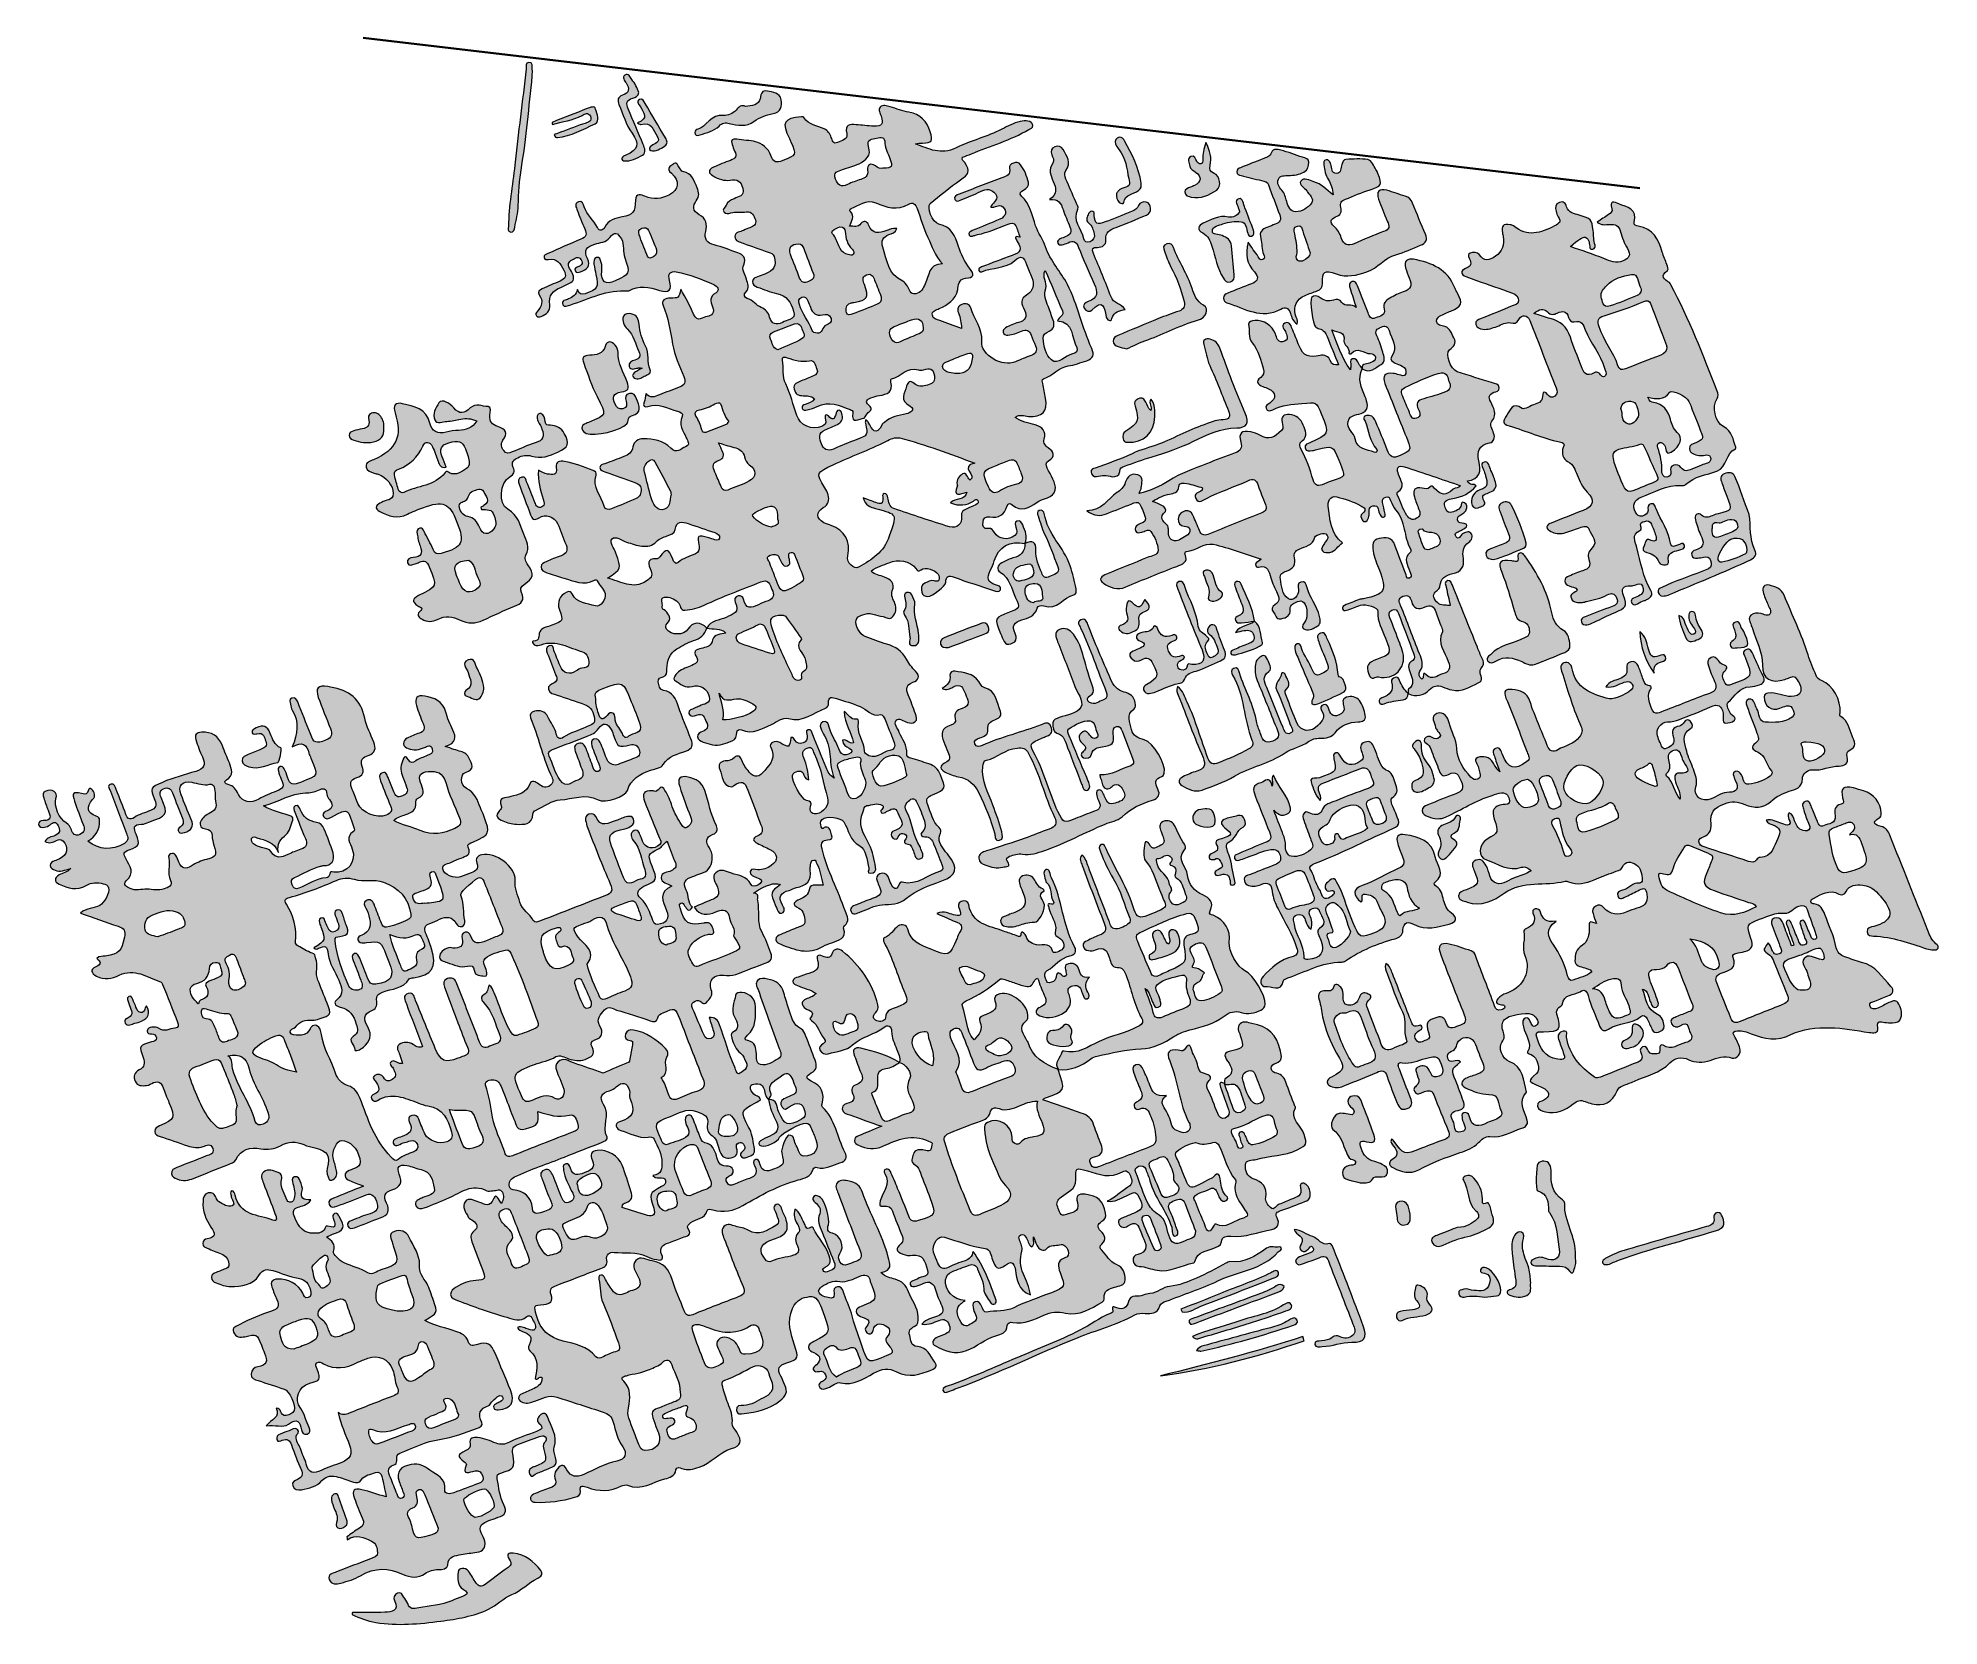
# Model space of a CAD drawing. Header units: millimetres. Extents: x -443 to 1612, y -2099 to -381.
import ezdxf

# ---------------------------------------------------------------- set-up
doc = ezdxf.new("R2010")
doc.units = ezdxf.units.MM
doc.header["$MEASUREMENT"] = 0
doc.layers.add('Layer 1', color=7, linetype='Continuous', lineweight=0)

msp = doc.modelspace()

# ---------------------------------------------------------------- hatches: boundary and pattern name
at = {"layer": 'Layer 1', "true_color": 0x000000, "transparency": 33554687}
h = msp.add_hatch(color=18, dxfattribs=at)
h.dxf.hatch_style = 2
edge = h.paths.add_edge_path()
edge.add_spline(control_points=[(91.1, -422.6), (87.5, -455.7), (84.9, -489), (79.3, -521.9), (77.1, -535.3), (76.3, -549), (76, -562.6), (75.8, -570.8), (73.5, -578.3), (72.1, -586), (71.7, -588.5), (71.2, -591.6), (67.8, -591.2), (63.9, -590.8), (65.2, -587.4), (65.3, -585.2), (65.6, -562.9), (69.7, -540.9), (72.2, -518.8), (76.1, -484.1), (80.4, -449.4), (84.6, -414.8), (84.9, -412.1), (83.4, -408), (87.4, -407.7), (92.3, -407.5), (90.5, -412.2), (91, -415), (91.4, -417.5), (91.1, -420.1), (91.1, -422.6)], knot_values=[0, 0, 0, 0, 1, 1, 1, 2, 2, 2, 3, 3, 3, 4, 4, 4, 5, 5, 5, 6, 6, 6, 7, 7, 7, 8, 8, 8, 9, 9, 9, 10, 10, 10, 10], degree=3, periodic=0)
h = msp.add_hatch(color=18, dxfattribs=at)
h.dxf.hatch_style = 2
edge = h.paths.add_edge_path()
edge.add_spline(control_points=[(206.2, -440.2), (205.9, -444.6), (202.7, -445.7), (199.7, -446.5), (192.9, -448.4), (192.3, -452.3), (194.8, -458.1), (200.3, -470.9), (205.8, -483.7), (211, -496.7), (212.4, -500.3), (215, -505.3), (210.3, -507.9), (204.1, -511.4), (197.4, -515), (189.8, -514.2), (187.6, -513.9), (187.3, -511.6), (189, -509.8), (189.9, -509), (191.2, -508.6), (192.3, -508.1), (205.7, -502), (207.7, -496.1), (199, -484.3), (192.1, -474.8), (189.3, -463.7), (184.8, -453.3), (183.1, -449.1), (183.4, -444.9), (188.7, -443.2), (196.5, -440.6), (196.2, -435.9), (192.6, -430), (191, -427.4), (187.8, -423.8), (191.1, -421.6), (195.3, -418.7), (196.9, -423.8), (198.8, -426.3), (201.9, -430.7), (205, -435.2), (206.2, -440.2)], knot_values=[0, 0, 0, 0, 1, 1, 1, 2, 2, 2, 3, 3, 3, 4, 4, 4, 5, 5, 5, 6, 6, 6, 7, 7, 7, 8, 8, 8, 9, 9, 9, 10, 10, 10, 11, 11, 11, 12, 12, 12, 13, 13, 13, 14, 14, 14, 14], degree=3, periodic=0)
h = msp.add_hatch(color=18, dxfattribs=at)
h.dxf.hatch_style = 2
edge = h.paths.add_edge_path()
edge.add_spline(control_points=[(204.8, -473.2), (217.4, -468.3), (211.6, -462.1), (208, -455.8), (206.5, -453.3), (203.1, -450), (207.1, -447.7), (210.3, -445.9), (211.8, -450), (213.2, -452.3), (220.5, -464.6), (227.7, -476.9), (235, -489.2), (237, -492.5), (238.2, -495.9), (234.2, -498.3), (229.7, -501.1), (224.7, -504.4), (219.2, -503), (216.4, -502.3), (218, -499.4), (219.9, -497.9), (223.2, -495.2), (230.4, -494.5), (226.1, -487.7), (222.1, -481.3), (220.4, -471), (208.5, -475), (208.1, -475.1), (207.4, -474.5), (204.8, -473.2)], knot_values=[0, 0, 0, 0, 1, 1, 1, 2, 2, 2, 3, 3, 3, 4, 4, 4, 5, 5, 5, 6, 6, 6, 7, 7, 7, 8, 8, 8, 9, 9, 9, 10, 10, 10, 10], degree=3, periodic=0)
h = msp.add_hatch(color=18, dxfattribs=at)
h.dxf.hatch_style = 2
edge = h.paths.add_edge_path()
edge.add_spline(control_points=[(321.8, -455.6), (328.4, -454), (336, -455), (337.7, -446), (338.5, -441.9), (339.2, -437.3), (345.3, -438.7), (351.3, -440.1), (358.6, -440), (360.2, -448.1), (361.6, -455.4), (360.1, -461.4), (351.4, -463.1), (344, -464.6), (337.2, -466.8), (330.7, -471.7), (323, -477.4), (313.1, -476.2), (304, -473.8), (299.7, -472.6), (296.6, -472.9), (293.1, -476.6), (287.7, -482.1), (279.8, -483.8), (272.6, -486.1), (270.8, -486.7), (268.6, -487.3), (267.4, -485.2), (266.4, -483.3), (267.3, -480.8), (269.1, -480.4), (279.8, -477.6), (284.2, -463.5), (297.9, -465.1), (302.1, -465.6), (307.9, -463.3), (311.6, -459.3), (314.5, -456.1), (317.1, -452.8), (321.8, -455.6)], knot_values=[0, 0, 0, 0, 1, 1, 1, 2, 2, 2, 3, 3, 3, 4, 4, 4, 5, 5, 5, 6, 6, 6, 7, 7, 7, 8, 8, 8, 9, 9, 9, 10, 10, 10, 11, 11, 11, 12, 12, 12, 13, 13, 13, 13], degree=3, periodic=0)
h = msp.add_hatch(color=18, dxfattribs=at)
h.dxf.hatch_style = 2
edge = h.paths.add_edge_path()
edge.add_spline(control_points=[(235.7, -1362.5), (240.4, -1360.1), (247.7, -1360.3), (246.5, -1352.7), (245.9, -1348.3), (245.9, -1341.1), (238.7, -1342.1), (234.5, -1342.6), (227.2, -1342.9), (227.9, -1350), (228.3, -1354.8), (228.9, -1360.9), (235.7, -1362.5)], knot_values=[0, 0, 0, 0, 1, 1, 1, 2, 2, 2, 3, 3, 3, 4, 4, 4, 4], degree=3, periodic=0)
edge = h.paths.add_edge_path()
edge.add_spline(control_points=[(154.9, -1424), (151.9, -1417.1), (148.3, -1408.7), (144.3, -1400.4), (143.5, -1398.6), (141.3, -1398.1), (139.3, -1399.1), (137.2, -1400), (136.8, -1402), (137.2, -1403.9), (139.3, -1412.6), (143.1, -1420.7), (146.8, -1428.7), (147.7, -1430.6), (149.5, -1431.5), (151.6, -1430.8), (154, -1430.1), (155.2, -1428.3), (154.9, -1424)], knot_values=[0, 0, 0, 0, 1, 1, 1, 2, 2, 2, 3, 3, 3, 4, 4, 4, 5, 5, 5, 6, 6, 6, 6], degree=3, periodic=0)
edge = h.paths.add_edge_path()
edge.add_spline(control_points=[(423.8, -585.5), (421.6, -586.6), (417.9, -587.6), (415.7, -589.9), (413.6, -592.2), (417.3, -594.1), (418.3, -596.3), (420.2, -600.6), (422.2, -604.9), (424.1, -609.2), (425.8, -613), (429, -614.8), (432.8, -615.7), (434.6, -616.1), (436.7, -617), (438.1, -615.3), (439.6, -613.5), (438.4, -611.5), (437.2, -610.2), (431.7, -604.7), (430, -597.9), (429.3, -590.5), (429.1, -588.1), (428.3, -585.4), (423.8, -585.5)], knot_values=[0, 0, 0, 0, 1, 1, 1, 2, 2, 2, 3, 3, 3, 4, 4, 4, 5, 5, 5, 6, 6, 6, 7, 7, 7, 8, 8, 8, 8], degree=3, periodic=0)
edge = h.paths.add_edge_path()
edge.add_spline(control_points=[(235, -1650.5), (239.4, -1647.2), (248.2, -1648.7), (247.6, -1641.5), (247.2, -1636.9), (247.1, -1627.8), (238.7, -1628.4), (233.7, -1628.7), (225.9, -1629.3), (226.3, -1637.2), (226.6, -1642.4), (228.1, -1648.5), (235, -1650.5)], knot_values=[0, 0, 0, 0, 1, 1, 1, 2, 2, 2, 3, 3, 3, 4, 4, 4, 4], degree=3, periodic=0)
edge = h.paths.add_edge_path()
edge.add_spline(control_points=[(292.8, -1562.4), (291.6, -1568.2), (296.3, -1569.6), (300, -1569.7), (305.1, -1569.8), (311.4, -1569.5), (313, -1562.9), (314.2, -1557.8), (307, -1545.5), (303.5, -1545.8), (293.3, -1546.8), (294.3, -1555.4), (292.8, -1562.4)], knot_values=[0, 0, 0, 0, 1, 1, 1, 2, 2, 2, 3, 3, 3, 4, 4, 4, 4], degree=3, periodic=0)
edge = h.paths.add_edge_path()
edge.add_spline(control_points=[(225.5, -610.5), (223, -604.3), (220.1, -596.9), (216.9, -589.6), (215.5, -586.5), (212.6, -586.1), (209.6, -587.2), (206.2, -588.4), (205.5, -591), (206.7, -594.1), (209.3, -601.3), (211.9, -608.5), (214.8, -615.5), (215.7, -617.9), (217.2, -620.5), (220.4, -618.9), (223.3, -617.5), (226.1, -615.7), (225.5, -610.5)], knot_values=[0, 0, 0, 0, 1, 1, 1, 2, 2, 2, 3, 3, 3, 4, 4, 4, 5, 5, 5, 6, 6, 6, 6], degree=3, periodic=0)
edge = h.paths.add_edge_path()
edge.add_spline(control_points=[(209, -1332.7), (207.5, -1328.4), (205.8, -1323.9), (204.2, -1319.4), (202.7, -1314.9), (199.9, -1313.6), (195.4, -1315.4), (190.4, -1317.5), (185.2, -1319.2), (180.2, -1321.2), (178.5, -1321.9), (176.2, -1322.7), (176.8, -1325), (177.1, -1326.2), (178.8, -1327.4), (180.2, -1327.9), (188.3, -1330.7), (196.4, -1333.4), (204.6, -1335.9), (206.9, -1336.6), (209.2, -1336.3), (209, -1332.7)], knot_values=[0, 0, 0, 0, 1, 1, 1, 2, 2, 2, 3, 3, 3, 4, 4, 4, 5, 5, 5, 6, 6, 6, 7, 7, 7, 7], degree=3, periodic=0)
edge = h.paths.add_edge_path()
edge.add_spline(control_points=[(349.9, -910.3), (352.2, -909), (358.5, -908.7), (356.9, -903.6), (355.1, -898.2), (358.5, -890.1), (350.4, -887.6), (347.2, -886.6), (329.5, -895.2), (329.3, -897), (328.8, -900.8), (342.6, -910.4), (349.9, -910.3)], knot_values=[0, 0, 0, 0, 1, 1, 1, 2, 2, 2, 3, 3, 3, 4, 4, 4, 4], degree=3, periodic=0)
edge = h.paths.add_edge_path()
edge.add_spline(control_points=[(166.1, -1622.2), (165.8, -1616.4), (160.8, -1609.2), (157.2, -1609.3), (150.1, -1609.5), (138.5, -1616.8), (139.8, -1620.6), (141.5, -1625.5), (140.3, -1633.1), (148.3, -1633.5), (155.2, -1633.8), (166.3, -1626.2), (166.1, -1622.2)], knot_values=[0, 0, 0, 0, 1, 1, 1, 2, 2, 2, 3, 3, 3, 4, 4, 4, 4], degree=3, periodic=0)
edge = h.paths.add_edge_path()
edge.add_spline(control_points=[(549.4, -744.3), (560.8, -744.6), (564.2, -740), (566.5, -730.3), (569.1, -719), (563.6, -722.1), (558, -724.1), (552.3, -726.1), (546.8, -728.5), (541.3, -730.8), (538.5, -732), (534.6, -732.5), (534.8, -736.6), (535, -740.8), (538.6, -742.2), (542, -743.2), (544.7, -743.9), (547.6, -744), (549.4, -744.3)], knot_values=[0, 0, 0, 0, 1, 1, 1, 2, 2, 2, 3, 3, 3, 4, 4, 4, 5, 5, 5, 6, 6, 6, 6], degree=3, periodic=0)
edge = h.paths.add_edge_path()
edge.add_spline(control_points=[(-237.1, -1401.2), (-236.9, -1404.7), (-236.8, -1409), (-233, -1410.8), (-228.9, -1412.7), (-224.9, -1409.9), (-221.6, -1407.8), (-217.7, -1405.5), (-219.4, -1401.8), (-220.7, -1398.5), (-223.3, -1391.8), (-225.7, -1384.9), (-228.4, -1378.2), (-229.8, -1374.8), (-230.7, -1370.1), (-236.2, -1373.3), (-239.8, -1375.3), (-242.9, -1377.1), (-239.9, -1382.6), (-236.8, -1388), (-235.3, -1394.4), (-237.1, -1401.2)], knot_values=[0, 0, 0, 0, 1, 1, 1, 2, 2, 2, 3, 3, 3, 4, 4, 4, 5, 5, 5, 6, 6, 6, 7, 7, 7, 7], degree=3, periodic=0)
edge = h.paths.add_edge_path()
edge.add_spline(control_points=[(-270.1, -1426), (-269.3, -1424.6), (-268.8, -1422.6), (-267.7, -1422.2), (-260.2, -1419.4), (-257.1, -1415.2), (-261.6, -1407.3), (-263.2, -1404.5), (-260.7, -1402.7), (-258.2, -1401.6), (-255, -1400.3), (-251.8, -1398.9), (-248.5, -1397.6), (-244.3, -1396), (-243.5, -1393.1), (-245.3, -1389.3), (-246.8, -1386.1), (-245.7, -1380.8), (-251.5, -1381.2), (-255.6, -1381.4), (-257.7, -1384.1), (-258, -1388.1), (-258.7, -1396.8), (-263.3, -1402), (-271.7, -1404), (-280.1, -1406), (-280, -1411.2), (-277.1, -1417.8), (-275.6, -1421.2), (-272.4, -1422.8), (-270.1, -1426)], knot_values=[0, 0, 0, 0, 1, 1, 1, 2, 2, 2, 3, 3, 3, 4, 4, 4, 5, 5, 5, 6, 6, 6, 7, 7, 7, 8, 8, 8, 9, 9, 9, 10, 10, 10, 10], degree=3, periodic=0)
edge = h.paths.add_edge_path()
edge.add_spline(control_points=[(-25.7, -1317.3), (-25.7, -1317.4), (-25.7, -1317.5), (-25.7, -1317.5), (-22.2, -1317.2), (-18.7, -1317), (-15.3, -1316.5), (-5, -1315), (-3.8, -1313.2), (-6.9, -1303.5), (-8.6, -1298.4), (-10.5, -1293.4), (-12.6, -1288.4), (-13.6, -1286), (-13.8, -1281.8), (-17.8, -1283.2), (-20.8, -1284.2), (-19.6, -1287.6), (-18.8, -1289.9), (-16.3, -1297.4), (-19.4, -1301.3), (-26.4, -1303.3), (-28.9, -1304), (-31.2, -1305.1), (-33.6, -1305.9), (-36, -1306.7), (-38.9, -1307.3), (-37.9, -1310.8), (-37.1, -1313.8), (-36.1, -1317.2), (-32.3, -1317.7), (-30.2, -1318), (-27.9, -1317.5), (-25.7, -1317.3)], knot_values=[0, 0, 0, 0, 1, 1, 1, 2, 2, 2, 3, 3, 3, 4, 4, 4, 5, 5, 5, 6, 6, 6, 7, 7, 7, 8, 8, 8, 9, 9, 9, 10, 10, 10, 11, 11, 11, 11], degree=3, periodic=0)
edge = h.paths.add_edge_path()
edge.add_spline(control_points=[(122.9, -1690.4), (123.3, -1680.7), (116.2, -1669.2), (110.1, -1669.5), (104.3, -1669.8), (97.2, -1669.5), (95.6, -1677.2), (94.5, -1682.9), (104.7, -1699.5), (108.2, -1698.5), (113.8, -1696.8), (121.3, -1697.3), (122.9, -1690.4)], knot_values=[0, 0, 0, 0, 1, 1, 1, 2, 2, 2, 3, 3, 3, 4, 4, 4, 4], degree=3, periodic=0)
edge = h.paths.add_edge_path()
edge.add_spline(control_points=[(399.2, -700.6), (405, -701.4), (404.4, -693.8), (408.8, -691.9), (411.9, -690.6), (415.8, -689.4), (414.2, -684.6), (412.6, -679.7), (408.7, -680), (404.8, -680.8), (397.9, -682.1), (393.9, -679.2), (392, -672.6), (391.3, -670.2), (390, -668), (389.1, -665.6), (387.9, -662.6), (386, -660.6), (382.5, -661.8), (378.5, -663.3), (378.9, -666.2), (379.9, -669.6), (383, -679.8), (390, -688), (393.8, -697.8), (394.5, -699.6), (396.4, -700.5), (399.2, -700.6)], knot_values=[0, 0, 0, 0, 1, 1, 1, 2, 2, 2, 3, 3, 3, 4, 4, 4, 5, 5, 5, 6, 6, 6, 7, 7, 7, 8, 8, 8, 9, 9, 9, 9], degree=3, periodic=0)
edge = h.paths.add_edge_path()
edge.add_spline(control_points=[(513.9, -694.8), (513.6, -686.7), (509, -683.5), (501.3, -686.2), (495.6, -688.2), (490.1, -690.6), (484.4, -692.6), (478.4, -694.9), (475.9, -697.9), (478.6, -704.9), (481.5, -712.2), (485.2, -711.9), (491, -709), (497, -706.1), (503.3, -703.9), (509.4, -701.2), (512.2, -700.1), (514.4, -698.3), (513.9, -694.8)], knot_values=[0, 0, 0, 0, 1, 1, 1, 2, 2, 2, 3, 3, 3, 4, 4, 4, 5, 5, 5, 6, 6, 6, 6], degree=3, periodic=0)
edge = h.paths.add_edge_path()
edge.add_spline(control_points=[(297, -1118.8), (305.9, -1119.4), (322.4, -1114.9), (329.2, -1110.3), (333.4, -1107.5), (334.3, -1104), (329.7, -1101.6), (324.1, -1098.7), (318, -1095.4), (311.8, -1096.2), (304.5, -1097.1), (297.4, -1100.3), (293.2, -1089.9), (295, -1100.2), (300, -1108.7), (297, -1118.8)], knot_values=[0, 0, 0, 0, 1, 1, 1, 2, 2, 2, 3, 3, 3, 4, 4, 4, 5, 5, 5, 5], degree=3, periodic=0)
edge = h.paths.add_edge_path()
edge.add_spline(control_points=[(378.7, -604.1), (371.1, -603.8), (367.7, -608.1), (370.3, -615.4), (373.4, -624), (377, -632.5), (380.2, -641.1), (382.1, -645.9), (385, -647.1), (389.8, -644.9), (394, -642.9), (397.1, -641.1), (394.9, -635.7), (391.3, -626.9), (388, -618), (384.7, -609.1), (383.6, -606.2), (382.3, -603.9), (378.7, -604.1)], knot_values=[0, 0, 0, 0, 1, 1, 1, 2, 2, 2, 3, 3, 3, 4, 4, 4, 5, 5, 5, 6, 6, 6, 6], degree=3, periodic=0)
edge = h.paths.add_edge_path()
edge.add_spline(control_points=[(356.5, -718.5), (365.4, -714.6), (374.7, -711.4), (383.1, -706.5), (388.1, -703.5), (383.1, -698.5), (382.1, -694.6), (381.2, -691.1), (378.5, -689.1), (374.8, -690.5), (367.1, -693.3), (359.5, -696.3), (351.8, -699.3), (348.2, -700.8), (347.3, -703.8), (348.8, -707.1), (350.6, -711.2), (350.9, -716.5), (356.5, -718.5)], knot_values=[0, 0, 0, 0, 1, 1, 1, 2, 2, 2, 3, 3, 3, 4, 4, 4, 5, 5, 5, 6, 6, 6, 6], degree=3, periodic=0)
edge = h.paths.add_edge_path()
edge.add_spline(control_points=[(468.4, -661.3), (466.4, -656.2), (463.8, -649.8), (461.3, -643.3), (459.7, -639.3), (458.1, -635.3), (452.5, -637.6), (446.9, -639.9), (448.8, -643.9), (450.2, -647.9), (455.3, -662.5), (454.1, -664.4), (438.8, -667.5), (437.6, -667.7), (436.3, -667.6), (435.1, -668), (429.9, -669.7), (430.3, -674.5), (430.8, -678.1), (431.3, -682.1), (435, -680.9), (437.7, -679.8), (446.5, -676.4), (455.4, -672.9), (464.2, -669.4), (467.1, -668.2), (469, -666.3), (468.4, -661.3)], knot_values=[0, 0, 0, 0, 1, 1, 1, 2, 2, 2, 3, 3, 3, 4, 4, 4, 5, 5, 5, 6, 6, 6, 7, 7, 7, 8, 8, 8, 9, 9, 9, 9], degree=3, periodic=0)
edge = h.paths.add_edge_path()
edge.add_spline(control_points=[(303.5, -796.1), (298.6, -790.6), (297.2, -783.6), (294.7, -777), (293.9, -775.1), (290.5, -776), (288.6, -777.1), (283.3, -780.1), (277.9, -782.6), (271.8, -783.6), (268.1, -784.1), (265.7, -787.1), (268.1, -790.4), (271.4, -795), (272.9, -800), (274.4, -805.1), (274.9, -807.2), (276.6, -808.7), (278.6, -808), (286, -805.4), (293.4, -802.5), (300.6, -799.5), (301.6, -799.1), (302.2, -797.7), (303.5, -796.1)], knot_values=[0, 0, 0, 0, 1, 1, 1, 2, 2, 2, 3, 3, 3, 4, 4, 4, 5, 5, 5, 6, 6, 6, 7, 7, 7, 8, 8, 8, 8], degree=3, periodic=0)
edge = h.paths.add_edge_path()
edge.add_spline(control_points=[(-227.2, -1457.5), (-229.7, -1451.4), (-232.1, -1445.2), (-234.7, -1439.1), (-235.5, -1437.2), (-237.4, -1436.4), (-239.4, -1436.5), (-246.6, -1437.1), (-253, -1434), (-259.7, -1432.3), (-262.1, -1431.7), (-266, -1428.9), (-266.6, -1433.5), (-267.1, -1436.8), (-266.3, -1442.4), (-261.6, -1442.3), (-254.8, -1442.2), (-254, -1447.1), (-252.2, -1451.2), (-250.3, -1455.2), (-249.1, -1459.5), (-247.4, -1463.6), (-245.8, -1467.4), (-242.8, -1468.9), (-239, -1466.7), (-234.7, -1464.2), (-227.7, -1465.1), (-227.2, -1457.5)], knot_values=[0, 0, 0, 0, 1, 1, 1, 2, 2, 2, 3, 3, 3, 4, 4, 4, 5, 5, 5, 6, 6, 6, 7, 7, 7, 8, 8, 8, 9, 9, 9, 9], degree=3, periodic=0)
edge = h.paths.add_edge_path()
edge.add_spline(control_points=[(337.3, -1015.2), (331.2, -1018), (324.3, -1021.1), (317.4, -1024.3), (314.8, -1025.5), (311.5, -1026), (311.7, -1029.8), (311.9, -1033.3), (313.9, -1035.7), (317.2, -1036.8), (327.4, -1040.2), (337.7, -1043.5), (348, -1046.9), (352.8, -1048.4), (354, -1046.4), (352.3, -1042.1), (349.3, -1034.5), (346.2, -1026.8), (343, -1019.2), (342.2, -1017.1), (340.9, -1015.3), (337.3, -1015.2)], knot_values=[0, 0, 0, 0, 1, 1, 1, 2, 2, 2, 3, 3, 3, 4, 4, 4, 5, 5, 5, 6, 6, 6, 7, 7, 7, 7], degree=3, periodic=0)
edge = h.paths.add_edge_path()
edge.add_spline(control_points=[(238, -1874.5), (240.7, -1874.5), (244.2, -1873), (245.3, -1876.8), (246.1, -1879.8), (243.3, -1881.3), (241, -1882.2), (234.9, -1884.8), (236.5, -1888.8), (238.5, -1893.2), (240.6, -1897.9), (243.8, -1897.6), (247.8, -1895.8), (251.6, -1894), (255.5, -1892.8), (259.3, -1891.1), (262.8, -1889.4), (268.4, -1889.7), (268.3, -1884.3), (268.3, -1879.6), (266.4, -1875), (260.7, -1873.6), (258.4, -1873), (256.3, -1871.3), (257.3, -1868.8), (262.9, -1855), (253.4, -1862.2), (249.3, -1863.2), (245.1, -1864.3), (241, -1866.3), (237, -1868.2), (234.9, -1869.2), (231.4, -1869.8), (232.3, -1873.1), (233, -1875.9), (235.9, -1874.5), (238, -1874.5)], knot_values=[0, 0, 0, 0, 1, 1, 1, 2, 2, 2, 3, 3, 3, 4, 4, 4, 5, 5, 5, 6, 6, 6, 7, 7, 7, 8, 8, 8, 9, 9, 9, 10, 10, 10, 11, 11, 11, 12, 12, 12, 12], degree=3, periodic=0)
edge = h.paths.add_edge_path()
edge.add_spline(control_points=[(495.5, -1176.9), (494.6, -1173.2), (493.8, -1169.5), (492.8, -1165.9), (490.6, -1157.4), (485.8, -1156), (477.3, -1157.7), (467.8, -1159.6), (466.4, -1169.2), (459.6, -1173.5), (456.3, -1175.6), (463.4, -1190.9), (467.7, -1190.6), (477.2, -1189.7), (485.8, -1185.2), (494.3, -1181), (495.8, -1180.3), (496.1, -1178.5), (495.5, -1176.9)], knot_values=[0, 0, 0, 0, 1, 1, 1, 2, 2, 2, 3, 3, 3, 4, 4, 4, 5, 5, 5, 6, 6, 6, 6], degree=3, periodic=0)
edge = h.paths.add_edge_path()
edge.add_spline(control_points=[(-313.8, -1353.6), (-306.9, -1351.1), (-299.7, -1348.6), (-292.8, -1345.7), (-289.2, -1344.3), (-283.8, -1344), (-284.7, -1338.2), (-285.5, -1332.8), (-287.8, -1328.7), (-294, -1326.4), (-303.5, -1323), (-311.2, -1326.8), (-319.4, -1329.9), (-327.4, -1332.9), (-328.7, -1339.7), (-327.4, -1346.2), (-326.2, -1352.3), (-319.2, -1352), (-313.8, -1353.6)], knot_values=[0, 0, 0, 0, 1, 1, 1, 2, 2, 2, 3, 3, 3, 4, 4, 4, 5, 5, 5, 6, 6, 6, 6], degree=3, periodic=0)
edge = h.paths.add_edge_path()
edge.add_spline(control_points=[(420.2, -1829.9), (426.9, -1824.9), (434.2, -1822.9), (441.2, -1819.9), (448.1, -1817.1), (446.7, -1812.4), (444.2, -1807.5), (441.9, -1802.8), (442, -1795.1), (433, -1798.8), (428.2, -1800.8), (423.6, -1802.1), (419.2, -1797.2), (416.3, -1793.9), (412.6, -1796.3), (409.7, -1798.1), (406, -1800.4), (405.5, -1803.8), (407.5, -1807.2), (411.8, -1814.6), (411.6, -1824.6), (420.2, -1829.9)], knot_values=[0, 0, 0, 0, 1, 1, 1, 2, 2, 2, 3, 3, 3, 4, 4, 4, 5, 5, 5, 6, 6, 6, 7, 7, 7, 7], degree=3, periodic=0)
edge = h.paths.add_edge_path()
edge.add_spline(control_points=[(-62.8, -1350.9), (-60.5, -1363.5), (-55.5, -1373.4), (-51.7, -1383.7), (-50.4, -1387), (-49.2, -1392.7), (-44.4, -1390.2), (-39.9, -1387.9), (-32.3, -1386.1), (-34, -1378.5), (-35.2, -1372.7), (-33.7, -1369.6), (-28.6, -1367.2), (-23.5, -1364.8), (-25.9, -1360.9), (-27.4, -1357.4), (-28.9, -1354), (-30.5, -1349.1), (-35.3, -1351.5), (-44.2, -1356), (-52.9, -1355.5), (-62.8, -1350.9)], knot_values=[0, 0, 0, 0, 1, 1, 1, 2, 2, 2, 3, 3, 3, 4, 4, 4, 5, 5, 5, 6, 6, 6, 7, 7, 7, 7], degree=3, periodic=0)
edge = h.paths.add_edge_path()
edge.add_spline(control_points=[(126, -1363.4), (121.9, -1365.6), (119.3, -1364.4), (118, -1360.7), (116.7, -1356.6), (114.2, -1352.3), (119.5, -1348.9), (121, -1347.9), (123, -1346.7), (121.6, -1344.4), (120.6, -1342.9), (118.8, -1343.4), (117.3, -1343.9), (100.1, -1349.2), (98.2, -1352.8), (103.1, -1370), (103.2, -1370.6), (103.3, -1371.2), (103.6, -1371.8), (109.7, -1389.4), (115.3, -1391.8), (131, -1383.9), (134.5, -1382.1), (137.1, -1379.8), (135, -1375.8), (132.6, -1371.3), (133.3, -1364.1), (126, -1363.4)], knot_values=[0, 0, 0, 0, 1, 1, 1, 2, 2, 2, 3, 3, 3, 4, 4, 4, 5, 5, 5, 6, 6, 6, 7, 7, 7, 8, 8, 8, 9, 9, 9, 9], degree=3, periodic=0)
edge = h.paths.add_edge_path()
edge.add_spline(control_points=[(241.2, -874.9), (241, -874), (241.1, -872.6), (240.6, -871.6), (235, -860.9), (229.4, -850.3), (223.5, -839.8), (221.7, -836.6), (219.1, -836.8), (216.5, -839.3), (213.3, -842.6), (210.9, -845.8), (212.4, -851), (215.1, -860.1), (216.8, -869.5), (219.6, -878.6), (221.5, -884.6), (225, -892.2), (231.4, -891.7), (239.9, -891.1), (239.8, -882.1), (241.2, -874.9)], knot_values=[0, 0, 0, 0, 1, 1, 1, 2, 2, 2, 3, 3, 3, 4, 4, 4, 5, 5, 5, 6, 6, 6, 7, 7, 7, 7], degree=3, periodic=0)
edge = h.paths.add_edge_path()
edge.add_spline(control_points=[(63, -1647.4), (58.6, -1648.9), (53.6, -1650), (55.8, -1657), (57.3, -1661.4), (59.8, -1664.6), (63.4, -1667.5), (68.2, -1671.3), (72.4, -1678.2), (68.2, -1682.3), (58.5, -1691.7), (66.7, -1699.1), (68.8, -1707.2), (70.4, -1713.4), (75, -1712.6), (79.4, -1710.4), (83.6, -1708.2), (90.1, -1707.6), (87.1, -1700), (80.8, -1684), (74.7, -1668.1), (68.4, -1652.1), (67.5, -1649.8), (66.4, -1647.3), (63, -1647.4)], knot_values=[0, 0, 0, 0, 1, 1, 1, 2, 2, 2, 3, 3, 3, 4, 4, 4, 5, 5, 5, 6, 6, 6, 7, 7, 7, 8, 8, 8, 8], degree=3, periodic=0)
edge = h.paths.add_edge_path()
edge.add_spline(control_points=[(445.8, -1166), (447.9, -1159), (444.5, -1158), (438.9, -1159.6), (434.4, -1160.9), (429.9, -1161.4), (425.5, -1163.5), (421.3, -1165.4), (420.1, -1167.1), (421.8, -1171.3), (425.5, -1180.6), (429.1, -1190.1), (432.7, -1199.5), (434.2, -1203.4), (436.6, -1205.2), (440.8, -1204.1), (447.5, -1202.2), (453.6, -1190.5), (451.1, -1183.9), (448.8, -1178.1), (446, -1172.4), (445.8, -1166)], knot_values=[0, 0, 0, 0, 1, 1, 1, 2, 2, 2, 3, 3, 3, 4, 4, 4, 5, 5, 5, 6, 6, 6, 7, 7, 7, 7], degree=3, periodic=0)
edge = h.paths.add_edge_path()
edge.add_spline(control_points=[(369.4, -946.7), (369.9, -949.1), (369.7, -951.3), (367.2, -952.4), (364.2, -953.7), (362.4, -951.7), (361.1, -949.4), (359.9, -947.6), (359, -945.5), (358.1, -943.5), (355.8, -938.8), (352.1, -939.6), (348.3, -940.9), (343, -942.8), (346.6, -945.9), (347.5, -948.5), (349.7, -954.4), (352.1, -960.3), (354.3, -966.3), (360, -982), (361.8, -982.6), (376.3, -973.4), (377.9, -972.4), (379.6, -971.5), (381.2, -970.5), (383.7, -969), (385, -966.8), (383.9, -964.1), (381, -956), (377.8, -948), (374.6, -940.1), (374, -938.6), (372.7, -937.4), (370.9, -937.7), (368.5, -938.1), (368.2, -940.1), (368.4, -942.1), (368.6, -943.7), (369, -945.2), (369.4, -946.7)], knot_values=[0, 0, 0, 0, 1, 1, 1, 2, 2, 2, 3, 3, 3, 4, 4, 4, 5, 5, 5, 6, 6, 6, 7, 7, 7, 8, 8, 8, 9, 9, 9, 10, 10, 10, 11, 11, 11, 12, 12, 12, 13, 13, 13, 13], degree=3, periodic=0)
edge = h.paths.add_edge_path()
edge.add_spline(control_points=[(1.5, -1540.5), (5.9, -1552.4), (9.8, -1563.1), (13.8, -1573.7), (17.6, -1583.8), (19.7, -1584.4), (30.2, -1581.2), (39.4, -1578.3), (39.3, -1573.2), (35.6, -1566.1), (33.8, -1562.7), (32.6, -1559.1), (31.4, -1555.5), (26.1, -1540.8), (26.1, -1540.8), (10.9, -1541.2), (8.4, -1541.2), (5.9, -1540.8), (1.5, -1540.5)], knot_values=[0, 0, 0, 0, 1, 1, 1, 2, 2, 2, 3, 3, 3, 4, 4, 4, 5, 5, 5, 6, 6, 6, 6], degree=3, periodic=0)
edge = h.paths.add_edge_path()
edge.add_spline(control_points=[(608.8, -837.5), (604.6, -839.2), (599.2, -841.1), (593.9, -843.3), (576.8, -850.1), (577.1, -850), (584.5, -866.9), (587.2, -873.1), (590.7, -874.9), (596.2, -871.5), (602, -868), (607.9, -865.5), (614.6, -864.1), (620, -862.9), (622.8, -859.3), (620.2, -853.4), (618.5, -849.3), (616.9, -845.1), (615.1, -841.1), (614.1, -839), (612.8, -837.2), (608.8, -837.5)], knot_values=[0, 0, 0, 0, 1, 1, 1, 2, 2, 2, 3, 3, 3, 4, 4, 4, 5, 5, 5, 6, 6, 6, 7, 7, 7, 7], degree=3, periodic=0)
edge = h.paths.add_edge_path()
edge.add_spline(control_points=[(-164, -1500), (-166.4, -1493.2), (-168, -1488.1), (-169.9, -1483.1), (-172.3, -1476.9), (-174.9, -1470.8), (-177.3, -1464.6), (-179.1, -1460.2), (-181.9, -1459), (-186.3, -1460.7), (-193.4, -1463.5), (-200, -1466.8), (-206, -1471.8), (-212.7, -1477.4), (-212.8, -1480.2), (-204.8, -1483.9), (-198.4, -1486.7), (-191.5, -1488), (-185.6, -1492.1), (-179.6, -1496.4), (-172.8, -1498.4), (-164, -1500)], knot_values=[0, 0, 0, 0, 1, 1, 1, 2, 2, 2, 3, 3, 3, 4, 4, 4, 5, 5, 5, 6, 6, 6, 7, 7, 7, 7], degree=3, periodic=0)
edge = h.paths.add_edge_path()
edge.add_spline(control_points=[(172.5, -1668.5), (170.1, -1660.5), (167.7, -1651.5), (162.3, -1644.1), (159, -1639.7), (152.6, -1639.4), (150.8, -1645.3), (148.2, -1654), (141.7, -1656.7), (134.5, -1659.4), (121.7, -1664.4), (122.2, -1664.2), (128.2, -1675.6), (131.4, -1681.4), (134.8, -1682.3), (140.4, -1679.9), (145, -1678), (149.3, -1676.6), (154.8, -1678.9), (161.6, -1681.8), (172.4, -1675.1), (172.5, -1668.5)], knot_values=[0, 0, 0, 0, 1, 1, 1, 2, 2, 2, 3, 3, 3, 4, 4, 4, 5, 5, 5, 6, 6, 6, 7, 7, 7, 7], degree=3, periodic=0)
edge = h.paths.add_edge_path()
edge.add_spline(control_points=[(470.3, -522.2), (480.6, -522), (481.2, -520.9), (477.8, -511.7), (475.9, -506.3), (472.5, -500.9), (472.4, -495.6), (472.4, -487.4), (468.1, -488.7), (463.3, -489.6), (458.4, -490.6), (452.4, -490.7), (454.8, -498.7), (457.9, -508.5), (452.1, -513.7), (444.4, -517.3), (438.7, -520), (432.4, -521.5), (426.5, -523.7), (421.8, -525.4), (415.9, -526.4), (419.1, -533.9), (421.6, -539.9), (424.8, -543.7), (432.1, -539.8), (436.5, -537.4), (441.4, -535.9), (446.2, -534.3), (451.1, -532.6), (454.6, -530.9), (453.7, -524.3), (452.9, -518.3), (457, -516), (462.1, -519.7), (464.9, -521.8), (467.4, -522.9), (470.3, -522.2)], knot_values=[0, 0, 0, 0, 1, 1, 1, 2, 2, 2, 3, 3, 3, 4, 4, 4, 5, 5, 5, 6, 6, 6, 7, 7, 7, 8, 8, 8, 9, 9, 9, 10, 10, 10, 11, 11, 11, 12, 12, 12, 12], degree=3, periodic=0)
edge = h.paths.add_edge_path()
edge.add_spline(control_points=[(-238, -1482.2), (-231.9, -1486.2), (-234.3, -1492.5), (-232.8, -1497.6), (-226.8, -1517.1), (-214, -1533.6), (-208.4, -1553.2), (-207.2, -1557.4), (-204.1, -1558), (-200, -1556.2), (-193.8, -1553.5), (-192.8, -1549.9), (-194.9, -1543.4), (-200.1, -1527), (-211.3, -1513), (-215, -1496.4), (-218.1, -1482.7), (-225.5, -1480.5), (-238, -1482.2)], knot_values=[0, 0, 0, 0, 1, 1, 1, 2, 2, 2, 3, 3, 3, 4, 4, 4, 5, 5, 5, 6, 6, 6, 6], degree=3, periodic=0)
edge = h.paths.add_edge_path()
edge.add_spline(control_points=[(361.6, -1005.6), (349.3, -1005.6), (346.9, -1009.2), (350.4, -1019.8), (355.7, -1036.1), (363.2, -1051.4), (370.7, -1066.8), (372.6, -1070.6), (373.2, -1076.2), (378.8, -1076.3), (384.6, -1076.3), (380.7, -1070.6), (382.6, -1068.2), (383, -1067.7), (383.5, -1067.2), (384, -1066.9), (390, -1063.8), (387.1, -1059.4), (386.7, -1054.7), (386, -1046.8), (373.1, -1041.3), (382.1, -1031.6), (382.2, -1031.5), (382.1, -1031), (382, -1030.7), (376.3, -1022.8), (370.7, -1014.7), (364.8, -1006.9), (364.1, -1005.9), (362.1, -1005.8), (361.6, -1005.6)], knot_values=[0, 0, 0, 0, 1, 1, 1, 2, 2, 2, 3, 3, 3, 4, 4, 4, 5, 5, 5, 6, 6, 6, 7, 7, 7, 8, 8, 8, 9, 9, 9, 10, 10, 10, 10], degree=3, periodic=0)
edge = h.paths.add_edge_path()
edge.add_spline(control_points=[(292.5, -819.2), (294.5, -823.5), (295.5, -825.8), (296.6, -828), (298.9, -832.5), (298.2, -836.4), (293.2, -837.9), (285.3, -840.3), (285.9, -845.1), (288.6, -851.1), (290.9, -856.3), (293.2, -861.5), (295.3, -866.8), (296.8, -870.3), (299, -871.8), (302.7, -870.3), (310.3, -867.2), (318.3, -864.7), (325.4, -860.8), (333.9, -856), (333.9, -848.6), (325.8, -843.1), (322.6, -840.9), (321.7, -837.6), (320.7, -834.3), (319.2, -829.3), (316.1, -826.2), (311.1, -824.8), (305.6, -823.3), (300.2, -821.6), (292.5, -819.2)], knot_values=[0, 0, 0, 0, 1, 1, 1, 2, 2, 2, 3, 3, 3, 4, 4, 4, 5, 5, 5, 6, 6, 6, 7, 7, 7, 8, 8, 8, 9, 9, 9, 10, 10, 10, 10], degree=3, periodic=0)
edge = h.paths.add_edge_path()
edge.add_spline(control_points=[(390, -1183.9), (385.2, -1183), (385.6, -1179), (383.9, -1176.6), (382.4, -1174.4), (380.5, -1173.8), (378.2, -1174.5), (375.7, -1175.2), (373.3, -1176.1), (372.5, -1179), (371.1, -1184.6), (382.2, -1205.1), (387.7, -1206.3), (391.9, -1207.1), (393.7, -1207.6), (392, -1212.8), (390.7, -1216.7), (392.2, -1221.3), (398.3, -1220.6), (406.2, -1219.6), (412.6, -1210.9), (410.4, -1203.4), (405.6, -1187.4), (403.6, -1170.5), (395.9, -1155.4), (394.3, -1152.3), (394.3, -1147.2), (388.5, -1149.4), (383, -1151.4), (382.7, -1155.3), (384.8, -1160.1), (388.1, -1167.6), (389.6, -1175.4), (390, -1183.9)], knot_values=[0, 0, 0, 0, 1, 1, 1, 2, 2, 2, 3, 3, 3, 4, 4, 4, 5, 5, 5, 6, 6, 6, 7, 7, 7, 8, 8, 8, 9, 9, 9, 10, 10, 10, 11, 11, 11, 11], degree=3, periodic=0)
edge = h.paths.add_edge_path()
edge.add_spline(control_points=[(261.3, -1633.7), (266.7, -1631.5), (272.6, -1628.9), (278.6, -1626.9), (284.4, -1624.9), (285.7, -1621.6), (283.4, -1616), (278.9, -1605.2), (274.7, -1594.2), (270.4, -1583.3), (269, -1579.6), (267, -1577.4), (262.7, -1578.1), (251.7, -1579.8), (242, -1594.5), (245.4, -1604.9), (248, -1612.7), (251.1, -1620.4), (254.2, -1628), (255.3, -1631), (256.6, -1634.1), (261.3, -1633.7)], knot_values=[0, 0, 0, 0, 1, 1, 1, 2, 2, 2, 3, 3, 3, 4, 4, 4, 5, 5, 5, 6, 6, 6, 7, 7, 7, 7], degree=3, periodic=0)
edge = h.paths.add_edge_path()
edge.add_spline(control_points=[(645.8, -632.7), (641.7, -639.9), (648.4, -645.6), (646.4, -652.2), (644.1, -659.1), (646.2, -665.2), (648.8, -671.5), (650.8, -676.5), (652.6, -681.6), (654.4, -686.6), (656.2, -691.8), (655.4, -695.8), (650, -698.5), (647, -700.1), (643.1, -702), (643.5, -706), (644.2, -714.7), (646.7, -724.7), (652.4, -729.5), (659.9, -735.8), (667.1, -724.4), (675.3, -723), (678.5, -722.5), (681.9, -719.5), (679.9, -716.2), (673.8, -705.8), (677.3, -688.5), (658.9, -687.2), (660.5, -682.9), (666.7, -681.9), (664.4, -676.4), (658.1, -661.8), (652, -647.3), (645.8, -632.7)], knot_values=[0, 0, 0, 0, 1, 1, 1, 2, 2, 2, 3, 3, 3, 4, 4, 4, 5, 5, 5, 6, 6, 6, 7, 7, 7, 8, 8, 8, 9, 9, 9, 10, 10, 10, 11, 11, 11, 11], degree=3, periodic=0)
edge = h.paths.add_edge_path()
edge.add_spline(control_points=[(159.9, -1096.2), (159.6, -1101.8), (161.1, -1106.9), (162.7, -1112.1), (164.7, -1118.7), (166.9, -1120.2), (171.9, -1114.1), (176.5, -1108.5), (180.8, -1111.9), (180.7, -1116.9), (180.5, -1123.9), (185.6, -1127.5), (188, -1132.7), (189.2, -1135.4), (191.6, -1140.6), (195.3, -1136.7), (199.5, -1132.4), (211.5, -1134.7), (207.4, -1123.3), (204.5, -1115.2), (201.4, -1107.2), (198.2, -1099.3), (189.3, -1076.7), (189.4, -1076.9), (166.7, -1085.3), (161.2, -1087.3), (157.5, -1089.7), (159.9, -1096.2)], knot_values=[0, 0, 0, 0, 1, 1, 1, 2, 2, 2, 3, 3, 3, 4, 4, 4, 5, 5, 5, 6, 6, 6, 7, 7, 7, 8, 8, 8, 9, 9, 9, 9], degree=3, periodic=0)
edge = h.paths.add_edge_path()
edge.add_spline(control_points=[(236.9, -1250.2), (232.8, -1253), (231.5, -1256.4), (228.2, -1258.1), (215.7, -1264.5), (215.8, -1264.6), (220.7, -1277.1), (226.7, -1292.3), (226.7, -1292.3), (211.8, -1298.9), (205.1, -1301.9), (202.9, -1307.7), (208.3, -1312.2), (215.9, -1318.7), (218, -1327.4), (221.5, -1335.8), (222.4, -1338), (222.8, -1340.6), (226.5, -1340.2), (236.2, -1339.3), (239.9, -1333.8), (236.3, -1325), (232.2, -1315.1), (227.1, -1305.2), (242, -1298.9), (237.2, -1295.4), (230.4, -1295.3), (230.5, -1289.6), (230.5, -1283.5), (237.4, -1284.2), (241.3, -1282.1), (244.9, -1280.1), (247.8, -1278.2), (245.8, -1273.3), (242.8, -1265.9), (240.1, -1258.5), (236.9, -1250.2)], knot_values=[0, 0, 0, 0, 1, 1, 1, 2, 2, 2, 3, 3, 3, 4, 4, 4, 5, 5, 5, 6, 6, 6, 7, 7, 7, 8, 8, 8, 9, 9, 9, 10, 10, 10, 11, 11, 11, 12, 12, 12, 12], degree=3, periodic=0)
edge = h.paths.add_edge_path()
edge.add_spline(control_points=[(321.3, -1805), (339.2, -1804.6), (344.2, -1797.1), (337.4, -1781), (337.1, -1780.4), (336.8, -1779.8), (336.6, -1779.2), (335, -1773.1), (331.3, -1771.6), (326, -1774.8), (310.4, -1784.2), (294.7, -1782.4), (278.9, -1775.4), (276.5, -1774.4), (274.1, -1773.7), (271.6, -1773.1), (265.4, -1771.8), (262.7, -1774.5), (264.7, -1780.3), (268.5, -1791.8), (272.9, -1803), (277.2, -1814.3), (279.2, -1819.7), (282.7, -1821.3), (288.5, -1819), (299.4, -1814.7), (299.5, -1814.7), (294, -1802.8), (291.8, -1797.9), (287.6, -1792.3), (294.4, -1787.7), (298.8, -1784.7), (309.4, -1788.8), (312.4, -1794.3), (313.8, -1796.8), (314.9, -1799.5), (316, -1802.1), (317, -1804.5), (318.7, -1805.6), (321.3, -1805)], knot_values=[0, 0, 0, 0, 1, 1, 1, 2, 2, 2, 3, 3, 3, 4, 4, 4, 5, 5, 5, 6, 6, 6, 7, 7, 7, 8, 8, 8, 9, 9, 9, 10, 10, 10, 11, 11, 11, 12, 12, 12, 13, 13, 13, 13], degree=3, periodic=0)
edge = h.paths.add_edge_path()
edge.add_spline(control_points=[(-228.2, -1536), (-229.4, -1531.9), (-230.3, -1527.6), (-231.9, -1523.4), (-235.1, -1514.8), (-238.6, -1506.3), (-242, -1497.8), (-247.4, -1484.2), (-247.3, -1484.2), (-260.6, -1489.4), (-264.1, -1490.8), (-267.6, -1492.5), (-271.3, -1493.5), (-279.3, -1495.9), (-281.7, -1500), (-278.3, -1508.4), (-271.1, -1526.1), (-265.6, -1544.4), (-251, -1558.2), (-246.9, -1562.1), (-243.6, -1561.4), (-240.1, -1559.7), (-235.6, -1557.5), (-228.1, -1557.7), (-229, -1550.2), (-229.5, -1545.4), (-230.3, -1540.9), (-228.2, -1536)], knot_values=[0, 0, 0, 0, 1, 1, 1, 2, 2, 2, 3, 3, 3, 4, 4, 4, 5, 5, 5, 6, 6, 6, 7, 7, 7, 8, 8, 8, 9, 9, 9, 9], degree=3, periodic=0)
edge = h.paths.add_edge_path()
edge.add_spline(control_points=[(181.1, -1167.8), (182.1, -1167.6), (183, -1167.4), (183.9, -1167.1), (189.9, -1164.9), (195.8, -1162.5), (201.7, -1160.4), (206.5, -1158.8), (208.4, -1156), (206.6, -1151), (204.8, -1146.4), (201.8, -1144.9), (196.9, -1146), (183.8, -1148.8), (183.8, -1148.7), (179.4, -1136.4), (178.5, -1134), (177.7, -1131.6), (176.5, -1129.4), (172.6, -1122.2), (167.3, -1121.5), (162.7, -1128.2), (159.5, -1132.9), (155.3, -1134.8), (150.5, -1136.7), (138.4, -1141.3), (126.2, -1145.9), (114.1, -1150.6), (110.6, -1151.9), (107.4, -1153.7), (109.4, -1158.2), (113.3, -1166.8), (115.5, -1176.1), (121.2, -1184.1), (128.2, -1194), (134, -1185.5), (140.2, -1184), (147, -1182.3), (146.6, -1177.1), (144.6, -1171.8), (142.4, -1165.9), (140.1, -1160), (138, -1154), (136.8, -1150.4), (135.4, -1146.2), (140.7, -1144.5), (145.5, -1142.9), (147.7, -1146.2), (149.2, -1149.9), (151.7, -1156.1), (153.8, -1162.4), (156.3, -1168.6), (157.4, -1171.4), (158.1, -1176), (162.2, -1174.6), (166.6, -1173.1), (163.9, -1169.3), (162.9, -1166.5), (160.5, -1160), (157.7, -1153.5), (155.5, -1146.9), (154.7, -1144.3), (154.1, -1140.8), (157.8, -1139.7), (161.1, -1138.6), (163.4, -1140.6), (164.6, -1143.5), (167, -1149.1), (169.2, -1154.7), (171.2, -1160.4), (172.9, -1165.2), (176.2, -1167.5), (181.1, -1167.8)], knot_values=[0, 0, 0, 0, 1, 1, 1, 2, 2, 2, 3, 3, 3, 4, 4, 4, 5, 5, 5, 6, 6, 6, 7, 7, 7, 8, 8, 8, 9, 9, 9, 10, 10, 10, 11, 11, 11, 12, 12, 12, 13, 13, 13, 14, 14, 14, 15, 15, 15, 16, 16, 16, 17, 17, 17, 18, 18, 18, 19, 19, 19, 20, 20, 20, 21, 21, 21, 22, 22, 22, 23, 23, 23, 24, 24, 24, 24], degree=3, periodic=0)
edge = h.paths.add_edge_path()
edge.add_spline(control_points=[(423.6, -1726.5), (416.3, -1724.5), (410.2, -1728.2), (404.3, -1731.9), (402, -1733.4), (399.4, -1736.4), (401.6, -1739.1), (404.7, -1742.9), (409.8, -1743.9), (414.4, -1744.3), (417.8, -1744.6), (417.8, -1741.2), (417.4, -1738.6), (417, -1735.5), (417.3, -1732.7), (421.1, -1732.1), (424.7, -1731.5), (426.5, -1734.2), (427.2, -1736.9), (429.6, -1745.2), (434.1, -1753.3), (436.1, -1760.8), (439, -1772.5), (443.6, -1783.3), (447.2, -1794.6), (454.4, -1817.7), (454.6, -1814.4), (474.6, -1806.6), (475.2, -1806.3), (475.8, -1806.2), (476.4, -1805.9), (480.6, -1804.4), (481.5, -1802.5), (478.7, -1798.2), (476.6, -1794.9), (471.4, -1790.5), (474.3, -1787), (479.3, -1781.1), (478.2, -1776.8), (472.7, -1773.9), (467.3, -1771), (461.4, -1771.3), (459.7, -1779.4), (459.1, -1781.8), (457.6, -1783.9), (455.1, -1783.1), (451.9, -1782.1), (450.2, -1778.2), (451.9, -1776.2), (459.5, -1767.1), (451.1, -1766.6), (445.9, -1764.2), (443.6, -1763.1), (441.1, -1761.9), (441.2, -1758.9), (441.4, -1755.4), (444.2, -1754.4), (446.9, -1753.3), (464.2, -1746.3), (464.2, -1746.3), (457.5, -1729), (457.2, -1728.1), (456.7, -1727.2), (456.6, -1726.3), (455.2, -1718.7), (450.9, -1718.4), (444.7, -1720.9), (438, -1723.6), (431.6, -1727.5), (423.6, -1726.5)], knot_values=[0, 0, 0, 0, 1, 1, 1, 2, 2, 2, 3, 3, 3, 4, 4, 4, 5, 5, 5, 6, 6, 6, 7, 7, 7, 8, 8, 8, 9, 9, 9, 10, 10, 10, 11, 11, 11, 12, 12, 12, 13, 13, 13, 14, 14, 14, 15, 15, 15, 16, 16, 16, 17, 17, 17, 18, 18, 18, 19, 19, 19, 20, 20, 20, 21, 21, 21, 22, 22, 22, 23, 23, 23, 23], degree=3, periodic=0)
edge = h.paths.add_edge_path()
edge.add_spline(control_points=[(-58.7, -1227.7), (-49.5, -1232.9), (-39.3, -1234.6), (-30.1, -1238.6), (-16.9, -1244.2), (-5, -1242.3), (7.3, -1236.3), (13.1, -1233.5), (15, -1230.8), (12.4, -1224.7), (7.1, -1212.1), (1.2, -1199.6), (-2.5, -1186.6), (-5.7, -1175.7), (-12.3, -1174.1), (-21.6, -1174.8), (-29.6, -1175.4), (-32.5, -1179.1), (-29.8, -1186.7), (-27.5, -1193.2), (-23.2, -1199.7), (-33, -1204), (-34.1, -1204.5), (-35, -1206.8), (-34.9, -1208.1), (-33.8, -1216.5), (-39.3, -1218.9), (-45.7, -1221.3), (-50, -1223), (-54.9, -1223.7), (-58.7, -1227.7)], knot_values=[0, 0, 0, 0, 1, 1, 1, 2, 2, 2, 3, 3, 3, 4, 4, 4, 5, 5, 5, 6, 6, 6, 7, 7, 7, 8, 8, 8, 9, 9, 9, 10, 10, 10, 10], degree=3, periodic=0)
edge = h.paths.add_edge_path()
edge.add_spline(control_points=[(150.5, -1383.1), (153.4, -1395.5), (158.6, -1407.4), (164.3, -1419.1), (165.8, -1422), (168.7, -1421.8), (171.8, -1420.3), (178.1, -1417.4), (184.5, -1414.5), (191.1, -1412.2), (199.3, -1409.4), (200.1, -1404.9), (197.3, -1396.9), (190.4, -1377.8), (177.5, -1361.6), (172.2, -1341.9), (169.5, -1331.9), (164.6, -1329.4), (155.6, -1335.6), (152.6, -1337.7), (148.7, -1338.6), (145.1, -1339.9), (133.9, -1343.9), (134.4, -1344), (140.7, -1353.8), (146.2, -1362.4), (161.9, -1368.1), (150.5, -1383.1)], knot_values=[0, 0, 0, 0, 1, 1, 1, 2, 2, 2, 3, 3, 3, 4, 4, 4, 5, 5, 5, 6, 6, 6, 7, 7, 7, 8, 8, 8, 9, 9, 9, 9], degree=3, periodic=0)
edge = h.paths.add_edge_path()
edge.add_spline(control_points=[(97.1, -1542.7), (98.6, -1556.3), (97.4, -1557.4), (83.9, -1561.3), (74.1, -1564.1), (73.6, -1556.6), (71.3, -1551), (67.8, -1542.8), (64.9, -1534.4), (61.6, -1526.2), (59.7, -1521.4), (58, -1516.6), (55.6, -1512.2), (53.2, -1508), (48.9, -1507.7), (44.6, -1508.6), (41.9, -1509.2), (39.5, -1510.9), (40.5, -1514), (44.5, -1525.3), (46.1, -1537.1), (48.2, -1548.8), (50.6, -1561.8), (56.9, -1574), (61.3, -1586.6), (62.9, -1591.2), (65.1, -1592.3), (69.8, -1590.4), (91.4, -1581.7), (113, -1573.3), (134.6, -1564.8), (138.3, -1563.4), (142, -1561.8), (140.5, -1556.7), (139, -1551.8), (136.8, -1544.8), (131.2, -1546.4), (119.3, -1549.9), (108.8, -1545.9), (97.1, -1542.7)], knot_values=[0, 0, 0, 0, 1, 1, 1, 2, 2, 2, 3, 3, 3, 4, 4, 4, 5, 5, 5, 6, 6, 6, 7, 7, 7, 8, 8, 8, 9, 9, 9, 10, 10, 10, 11, 11, 11, 12, 12, 12, 13, 13, 13, 13], degree=3, periodic=0)
edge = h.paths.add_edge_path()
edge.add_spline(control_points=[(172.5, -965.7), (187.1, -969), (199.7, -978.6), (214.7, -968.6), (219.2, -965.6), (221.7, -963), (219.6, -958), (216.5, -950.8), (213.5, -944.1), (226.1, -944.7), (227.1, -944.7), (228.3, -943.5), (229, -942.6), (236.6, -932.9), (237.8, -933.1), (243, -945), (244.1, -947.6), (245.5, -951.5), (248.9, -948.6), (254.5, -943.7), (261.3, -942.2), (267.6, -939.2), (271, -937.6), (271.9, -935.1), (271.4, -931.5), (269.3, -918.5), (269.4, -918.5), (282, -922), (283.5, -922.5), (285, -923.2), (286.6, -923.4), (289.1, -923.8), (292.6, -926.6), (293.7, -922.3), (294.5, -919.3), (291.5, -917.4), (288.6, -916.4), (278.9, -913.2), (269.4, -909.8), (259.7, -906.6), (253, -904.3), (247.1, -903.5), (245.6, -913.1), (244.9, -917.4), (240.5, -918.4), (237, -919.9), (232.9, -921.6), (228.3, -922.5), (225.3, -926.1), (221.1, -931), (215.6, -931.6), (209.7, -931), (203.9, -930.5), (198.6, -928.3), (193.1, -926.6), (187.8, -925), (180.9, -919.5), (177.4, -923), (173.7, -926.8), (179.7, -933.3), (181.5, -938.5), (187.5, -955.7), (187.6, -955.6), (172.5, -965.7)], knot_values=[0, 0, 0, 0, 1, 1, 1, 2, 2, 2, 3, 3, 3, 4, 4, 4, 5, 5, 5, 6, 6, 6, 7, 7, 7, 8, 8, 8, 9, 9, 9, 10, 10, 10, 11, 11, 11, 12, 12, 12, 13, 13, 13, 14, 14, 14, 15, 15, 15, 16, 16, 16, 17, 17, 17, 18, 18, 18, 19, 19, 19, 20, 20, 20, 21, 21, 21, 21], degree=3, periodic=0)
edge = h.paths.add_edge_path()
edge.add_spline(control_points=[(250.9, -1846.5), (251.4, -1835.2), (245.2, -1826.3), (241.9, -1816.4), (239.7, -1810.1), (236, -1810.2), (231.9, -1814), (227.7, -1817.8), (222.6, -1819.4), (217.7, -1821.6), (209.8, -1825.3), (201.1, -1826), (192.9, -1828.3), (190.4, -1829.1), (185.3, -1829.8), (190, -1834.4), (198.5, -1842.7), (196.7, -1853), (195.2, -1863), (194.6, -1866.9), (194, -1870.5), (195.4, -1874.3), (199.1, -1883.8), (202.6, -1893.3), (206.3, -1902.8), (207.5, -1905.7), (208.8, -1908.7), (212.7, -1909.1), (224.5, -1910.2), (231.8, -1900.9), (227.5, -1890.1), (227.2, -1889.2), (226.7, -1888.4), (226.4, -1887.5), (217.4, -1863.2), (217.5, -1867.8), (238.1, -1859.2), (240.2, -1858.4), (242.2, -1857.3), (244.3, -1856.7), (249.6, -1855.1), (252.8, -1852.4), (250.9, -1846.5)], knot_values=[0, 0, 0, 0, 1, 1, 1, 2, 2, 2, 3, 3, 3, 4, 4, 4, 5, 5, 5, 6, 6, 6, 7, 7, 7, 8, 8, 8, 9, 9, 9, 10, 10, 10, 11, 11, 11, 12, 12, 12, 13, 13, 13, 14, 14, 14, 14], degree=3, periodic=0)
edge = h.paths.add_edge_path()
edge.add_spline(control_points=[(-183.5, -1262.4), (-187.7, -1250.6), (-197.6, -1249.2), (-206.6, -1246.5), (-208.5, -1245.9), (-211.1, -1244.3), (-212.4, -1247.1), (-213.4, -1249.4), (-211.8, -1251.5), (-210.2, -1253.1), (-207.8, -1255.4), (-204.6, -1256), (-201.6, -1256.9), (-197.9, -1258), (-193.3, -1258.3), (-191.3, -1261.5), (-186.1, -1269.6), (-180.1, -1267.8), (-173.3, -1264.5), (-168.7, -1262.3), (-163.9, -1260.5), (-159.1, -1258.9), (-152.7, -1256.7), (-151.8, -1252.9), (-154.3, -1247.1), (-158.3, -1237.7), (-162, -1228.3), (-165.7, -1218.8), (-166.5, -1216.6), (-168.2, -1213.4), (-165.2, -1212), (-162.1, -1210.4), (-160.6, -1213.5), (-159.8, -1215.8), (-156.9, -1224.3), (-150.8, -1228.4), (-142.2, -1229.8), (-138.2, -1230.5), (-135.4, -1233.1), (-133.9, -1237), (-130.6, -1245.6), (-127.1, -1254.1), (-124.4, -1262.9), (-121.8, -1271), (-126.3, -1276.7), (-134.3, -1276.5), (-135.5, -1276.5), (-136.8, -1277), (-138, -1277.3), (-147.9, -1279.9), (-156.6, -1285.5), (-166, -1289.3), (-170.1, -1290.9), (-169.6, -1294), (-168.6, -1297.2), (-167.5, -1300.9), (-165.1, -1302.4), (-161.3, -1301), (-151.5, -1297.3), (-142.9, -1290.2), (-131.7, -1289.7), (-130, -1289.7), (-128.2, -1288.1), (-128, -1285.8), (-127.7, -1282.5), (-126.3, -1283.1), (-123.5, -1283.5), (-109.2, -1285.6), (-98.6, -1272.3), (-103.5, -1258.7), (-105.8, -1252.3), (-111.6, -1245.4), (-102.1, -1239.7), (-100.6, -1238.8), (-101.3, -1236.8), (-101.9, -1235.3), (-108.7, -1215.6), (-106.1, -1213.2), (-125.9, -1224), (-129.5, -1225.9), (-132.6, -1227.2), (-134.8, -1223.4), (-136.8, -1219.9), (-133.2, -1218.3), (-130.7, -1217.3), (-123.9, -1214.4), (-124.4, -1210.1), (-128.2, -1205.2), (-129.6, -1203.4), (-130.8, -1201.6), (-131, -1199.3), (-131.4, -1192.3), (-135.4, -1192.6), (-140.2, -1194.9), (-144.6, -1196.9), (-149.1, -1198), (-154, -1198), (-170.1, -1197.9), (-182.6, -1207.8), (-199.5, -1212), (-189.5, -1217.6), (-181, -1219.3), (-172.9, -1222), (-170.3, -1222.9), (-166.6, -1223.3), (-167.9, -1227.3), (-169.7, -1232.7), (-171, -1239.3), (-174.8, -1242.7), (-180.8, -1248), (-185.6, -1252.6), (-183.5, -1262.4)], knot_values=[0, 0, 0, 0, 1, 1, 1, 2, 2, 2, 3, 3, 3, 4, 4, 4, 5, 5, 5, 6, 6, 6, 7, 7, 7, 8, 8, 8, 9, 9, 9, 10, 10, 10, 11, 11, 11, 12, 12, 12, 13, 13, 13, 14, 14, 14, 15, 15, 15, 16, 16, 16, 17, 17, 17, 18, 18, 18, 19, 19, 19, 20, 20, 20, 21, 21, 21, 22, 22, 22, 23, 23, 23, 24, 24, 24, 25, 25, 25, 26, 26, 26, 27, 27, 27, 28, 28, 28, 29, 29, 29, 30, 30, 30, 31, 31, 31, 32, 32, 32, 33, 33, 33, 34, 34, 34, 35, 35, 35, 36, 36, 36, 37, 37, 37, 37], degree=3, periodic=0)
edge = h.paths.add_edge_path()
edge.add_spline(control_points=[(485.3, -587.5), (483.6, -592.1), (479.9, -592.9), (476.8, -594), (470.1, -596.5), (468, -601), (470.1, -607.5), (474.7, -621.3), (475.5, -637.2), (491.8, -644.3), (493.9, -645.2), (495.2, -647.9), (496.8, -649.9), (499.4, -653), (499.2, -659.3), (505.7, -658), (511.7, -656.8), (513.5, -652.2), (516.1, -647.1), (520.4, -638.8), (519.1, -625.8), (534.6, -625.6), (526, -616.7), (523.4, -606.5), (518.8, -597.1), (514, -587), (511.1, -576.4), (507.4, -565.9), (505.8, -561.2), (502.5, -558.3), (498.1, -561), (485.7, -568.6), (474.2, -564.6), (462.6, -559.6), (452, -555), (444.5, -562.8), (435.8, -565.8), (434.5, -566.3), (434.1, -568), (435.1, -569), (439.8, -574.2), (436.8, -579.3), (434, -584.9), (439.2, -584.7), (443.1, -586.5), (446.5, -582.1), (449.3, -578.4), (453.3, -579.6), (454.8, -583.5), (458.9, -594), (466.2, -592.8), (474.4, -589.7), (477.6, -588.5), (480.7, -586.7), (485.3, -587.5)], knot_values=[0, 0, 0, 0, 1, 1, 1, 2, 2, 2, 3, 3, 3, 4, 4, 4, 5, 5, 5, 6, 6, 6, 7, 7, 7, 8, 8, 8, 9, 9, 9, 10, 10, 10, 11, 11, 11, 12, 12, 12, 13, 13, 13, 14, 14, 14, 15, 15, 15, 16, 16, 16, 17, 17, 17, 18, 18, 18, 18], degree=3, periodic=0)
edge = h.paths.add_edge_path()
edge.add_spline(control_points=[(-325.4, -1301.9), (-319.6, -1302.6), (-313.2, -1303.6), (-307, -1301.7), (-302.5, -1300.3), (-297.3, -1297.9), (-300, -1292.6), (-304, -1284.4), (-300.5, -1276.3), (-301.9, -1268.4), (-302.3, -1266.3), (-302.4, -1264.4), (-300, -1263.7), (-297.7, -1263), (-295.5, -1263.4), (-294.3, -1265.7), (-293.1, -1268), (-292, -1270.3), (-291.1, -1272.7), (-288.5, -1280), (-283.6, -1280.8), (-277.6, -1277), (-272.5, -1273.7), (-267, -1271.4), (-261.1, -1269.8), (-250.2, -1266.7), (-249.8, -1265.5), (-253.2, -1254.4), (-254.3, -1251.1), (-254.9, -1247.6), (-255.2, -1244.2), (-255.5, -1241), (-256.3, -1238.8), (-259.5, -1237.6), (-262.9, -1236.3), (-268.3, -1236.8), (-268.1, -1231.7), (-267.9, -1227.2), (-264.3, -1223.4), (-260.4, -1221.4), (-255, -1218.6), (-249.3, -1215.4), (-251.1, -1208.9), (-252.7, -1203), (-250.9, -1197), (-253, -1191.3), (-253.7, -1189.3), (-255.4, -1188.1), (-257.5, -1188.6), (-264.4, -1190.2), (-270.7, -1187.6), (-277.2, -1186.4), (-288, -1184.5), (-292.4, -1189.9), (-288.5, -1200), (-285.1, -1208.9), (-281.6, -1217.8), (-277.8, -1226.5), (-274.5, -1234.4), (-277.6, -1238.6), (-285, -1240.8), (-287.2, -1241.4), (-289.6, -1242.3), (-291.2, -1240.1), (-292.9, -1237.8), (-291.4, -1235.9), (-289.4, -1234.6), (-286.3, -1232.4), (-285.5, -1229.8), (-286.9, -1226.3), (-290.6, -1216.8), (-294.3, -1207.3), (-298, -1197.9), (-299.8, -1193.5), (-302.6, -1191), (-307.6, -1193.4), (-312.2, -1195.7), (-312.1, -1199), (-310.3, -1203), (-301.7, -1222.5), (-304.3, -1222.5), (-323.4, -1229.5), (-326, -1230.5), (-328.8, -1232), (-331.5, -1231.9), (-340.8, -1231.7), (-339.9, -1236.1), (-337.4, -1242.6), (-332.9, -1254), (-333.4, -1255.2), (-344.8, -1259.4), (-351.1, -1261.7), (-351.4, -1263.8), (-348.2, -1269.6), (-344.2, -1276.9), (-337.9, -1284.7), (-348.1, -1293.2), (-352.2, -1296.6), (-347.4, -1299.8), (-343.8, -1301.4), (-338, -1303.9), (-331.9, -1302.3), (-325.4, -1301.9)], knot_values=[0, 0, 0, 0, 1, 1, 1, 2, 2, 2, 3, 3, 3, 4, 4, 4, 5, 5, 5, 6, 6, 6, 7, 7, 7, 8, 8, 8, 9, 9, 9, 10, 10, 10, 11, 11, 11, 12, 12, 12, 13, 13, 13, 14, 14, 14, 15, 15, 15, 16, 16, 16, 17, 17, 17, 18, 18, 18, 19, 19, 19, 20, 20, 20, 21, 21, 21, 22, 22, 22, 23, 23, 23, 24, 24, 24, 25, 25, 25, 26, 26, 26, 27, 27, 27, 28, 28, 28, 29, 29, 29, 30, 30, 30, 31, 31, 31, 32, 32, 32, 33, 33, 33, 34, 34, 34, 34], degree=3, periodic=0)
edge = h.paths.add_edge_path()
edge.add_spline(control_points=[(221.3, -1611.9), (231.7, -1610.8), (231.2, -1603.7), (231.3, -1597.7), (231.4, -1588.6), (226.7, -1580.7), (223, -1572.6), (221.8, -1569.9), (218.9, -1569.9), (216.3, -1570.3), (205.6, -1571.7), (196.6, -1565.8), (186.9, -1563.2), (181.5, -1561.8), (179.6, -1555.3), (185.3, -1553.7), (200.7, -1549.4), (202.6, -1541.1), (196.4, -1528.1), (195.3, -1525.7), (197.2, -1522.7), (196.2, -1519.7), (193.2, -1510.9), (188.6, -1509.7), (181.9, -1516), (179.9, -1517.9), (177.1, -1519.2), (174.5, -1520), (166.2, -1522.4), (163, -1527.4), (168.2, -1534.8), (176, -1546), (165.8, -1558.7), (172.1, -1570.2), (173.6, -1573), (168.7, -1575), (165.8, -1576.1), (152.5, -1581.4), (139.1, -1586.4), (125.8, -1591.8), (107.9, -1599), (89.5, -1604.9), (72, -1613.3), (68, -1615.3), (66.1, -1617.5), (66.2, -1622), (66.2, -1625.1), (67.3, -1626.7), (70.4, -1627.2), (82.1, -1629), (90, -1633.8), (91.2, -1647.5), (91.9, -1655.2), (99, -1652.7), (104.2, -1650.7), (109.3, -1648.7), (115, -1647.6), (111.2, -1639.6), (107.7, -1632.1), (105, -1624.3), (102, -1616.6), (100.6, -1612.8), (98.3, -1608.2), (103.8, -1605.9), (109.4, -1603.6), (111.7, -1608), (113.5, -1612.3), (116.6, -1619.6), (119.4, -1627.1), (122.5, -1634.4), (124.2, -1638.5), (125.7, -1643.4), (132, -1640.2), (137.6, -1637.4), (136.3, -1633.6), (134, -1629.1), (130.3, -1621.8), (126, -1614.6), (125, -1606.2), (124.7, -1603.6), (123.5, -1599.8), (127.4, -1599), (130.3, -1598.3), (131.8, -1601.3), (132.4, -1603.7), (134.8, -1612.9), (140.5, -1611.5), (147.1, -1608.9), (153.8, -1606.3), (159.9, -1604.2), (155.8, -1594.8), (153.6, -1589.8), (154.4, -1585.3), (161.3, -1584.6), (172.2, -1583.4), (184.6, -1590.4), (188.4, -1600.7), (191.8, -1609.9), (194.6, -1619.4), (197.8, -1628.7), (200, -1634.8), (198.9, -1639.2), (192.1, -1641.3), (190.4, -1641.8), (188.3, -1642.3), (188.3, -1646.3), (197.2, -1649.1), (206.4, -1652.5), (215.8, -1654.9), (222.1, -1656.6), (224.7, -1654), (222.4, -1647.1), (217.1, -1631.2), (217.3, -1631.1), (230.9, -1623.7), (233.6, -1622.2), (236.1, -1620.8), (235.2, -1617.3), (234.4, -1614.1), (231.7, -1614.1), (229, -1614.3), (227.2, -1614.4), (225.3, -1615.4), (221.3, -1611.9)], knot_values=[0, 0, 0, 0, 1, 1, 1, 2, 2, 2, 3, 3, 3, 4, 4, 4, 5, 5, 5, 6, 6, 6, 7, 7, 7, 8, 8, 8, 9, 9, 9, 10, 10, 10, 11, 11, 11, 12, 12, 12, 13, 13, 13, 14, 14, 14, 15, 15, 15, 16, 16, 16, 17, 17, 17, 18, 18, 18, 19, 19, 19, 20, 20, 20, 21, 21, 21, 22, 22, 22, 23, 23, 23, 24, 24, 24, 25, 25, 25, 26, 26, 26, 27, 27, 27, 28, 28, 28, 29, 29, 29, 30, 30, 30, 31, 31, 31, 32, 32, 32, 33, 33, 33, 34, 34, 34, 35, 35, 35, 36, 36, 36, 37, 37, 37, 38, 38, 38, 39, 39, 39, 40, 40, 40, 41, 41, 41, 41], degree=3, periodic=0)
edge = h.paths.add_edge_path()
edge.add_spline(control_points=[(167.6, -1501), (177, -1497), (186.3, -1493.1), (195.6, -1489.1), (196.6, -1488.6), (200.2, -1467.4), (199.4, -1466.7), (198.7, -1466.2), (197.8, -1465.6), (196.9, -1465.6), (192.1, -1465.5), (190.6, -1462.6), (191.9, -1458.6), (193.2, -1454.6), (196.5, -1453.9), (200.4, -1454.5), (214.7, -1456.4), (225.2, -1465.1), (235.2, -1474.3), (238, -1476.8), (238.7, -1480.5), (236.5, -1483.9), (232, -1490.5), (240.9, -1500.7), (230.6, -1505.6), (231, -1506.4), (231.3, -1507.3), (231.8, -1508.1), (235.2, -1512.9), (236.5, -1518.5), (238.4, -1523.9), (240.1, -1529), (242.9, -1531.1), (248.4, -1528.7), (255.2, -1525.8), (261.9, -1522.9), (268.9, -1520.8), (277, -1518.4), (278.6, -1514.3), (275.5, -1506.7), (266.9, -1485.5), (258.9, -1464), (250.5, -1442.7), (245.4, -1430), (245.2, -1430), (232.8, -1435.7), (230.1, -1436.9), (227.5, -1438), (226.7, -1441.2), (225.5, -1446.3), (222.1, -1445.5), (218.6, -1444.3), (206.4, -1440.4), (194.4, -1436.3), (182.2, -1432.8), (178.1, -1431.6), (174, -1427.3), (169.3, -1432.6), (164.6, -1437.9), (159.6, -1442.2), (164.3, -1450.4), (168, -1456.8), (167.2, -1462.7), (158.6, -1465.1), (154.5, -1466.2), (154.1, -1469.4), (155.7, -1472.7), (160, -1481.1), (154.9, -1483.8), (148.1, -1486.2), (141.9, -1488.4), (136.3, -1487.3), (130.4, -1485.5), (125.9, -1484.2), (120.7, -1480.7), (116.7, -1483.2), (109.4, -1487.8), (101.1, -1488.7), (93.5, -1491.6), (68.7, -1501.3), (68.9, -1501.1), (79.3, -1525.7), (82.3, -1532.6), (85.4, -1533), (91.6, -1530.3), (99.2, -1526.9), (106.6, -1522.7), (115.8, -1528.5), (121.3, -1532), (127.3, -1525.1), (125.2, -1518.4), (123.9, -1514.5), (122.2, -1510.7), (120.8, -1506.8), (118.6, -1501), (113.8, -1494.6), (118.9, -1489), (124.3, -1483.2), (130.9, -1488.4), (136.6, -1490.3), (146.9, -1493.6), (157.1, -1497.3), (167.6, -1501)], knot_values=[0, 0, 0, 0, 1, 1, 1, 2, 2, 2, 3, 3, 3, 4, 4, 4, 5, 5, 5, 6, 6, 6, 7, 7, 7, 8, 8, 8, 9, 9, 9, 10, 10, 10, 11, 11, 11, 12, 12, 12, 13, 13, 13, 14, 14, 14, 15, 15, 15, 16, 16, 16, 17, 17, 17, 18, 18, 18, 19, 19, 19, 20, 20, 20, 21, 21, 21, 22, 22, 22, 23, 23, 23, 24, 24, 24, 25, 25, 25, 26, 26, 26, 27, 27, 27, 28, 28, 28, 29, 29, 29, 30, 30, 30, 31, 31, 31, 32, 32, 32, 33, 33, 33, 34, 34, 34, 34], degree=3, periodic=0)
edge = h.paths.add_edge_path()
edge.add_spline(control_points=[(569.5, -841.2), (542.8, -831.2), (516.2, -821.1), (488.5, -814), (483.4, -812.7), (478.6, -815.2), (474, -817.5), (455.3, -827.1), (435.6, -834), (416.6, -842.9), (398.9, -851.2), (397, -851.7), (407.5, -867.8), (409.1, -870.1), (410.4, -872.8), (411.1, -875.5), (412.6, -881.2), (411.4, -885.9), (405.7, -889.3), (397.6, -894.2), (397.9, -900.7), (406.4, -905.7), (408.8, -907.1), (411.7, -907.6), (414.4, -908.6), (429, -913.9), (435.7, -926.1), (432.3, -941.4), (431.3, -945.7), (433, -949), (435.8, -951.7), (438.2, -953.9), (441.3, -955.4), (444.5, -953.5), (458.4, -945.5), (471.1, -937.7), (477.1, -920.3), (485.2, -896.2), (486.8, -896.6), (462.4, -890.3), (456.6, -888.8), (451.2, -887.1), (448.8, -878.7), (454.4, -880.8), (458.6, -882.2), (462.6, -883.9), (467.6, -885.9), (470.7, -885.6), (470.2, -879.1), (470.1, -877.3), (469.2, -874.7), (471.7, -874.2), (474.7, -873.7), (475, -876.6), (475.6, -878.6), (477, -883), (476.6, -888.6), (482.2, -890.4), (502.1, -897.1), (522, -904), (542.1, -910), (550.3, -912.4), (556.2, -906.8), (555.2, -898.6), (554.6, -893.9), (557.1, -892.4), (560.4, -890.9), (563.9, -889.3), (567.5, -887.9), (570.9, -886.2), (572.7, -885.3), (574.2, -883.6), (573, -881.6), (571.4, -879.2), (569.7, -881.3), (568.2, -882.2), (560.5, -887.1), (552.6, -887.9), (543.3, -884.2), (548.5, -878.5), (558.8, -882.3), (561, -872.5), (554, -874.4), (545.3, -878.7), (550.8, -865.4), (550.9, -865.2), (550.5, -864.8), (550.4, -864.5), (549.2, -859), (553.3, -854.7), (556.3, -852.9), (560.5, -850.4), (561.5, -856.9), (564.1, -859.4), (564.3, -859.6), (565.1, -859.4), (564.6, -859.4), (572.6, -855), (552.5, -844.7), (569.5, -841.2)], knot_values=[0, 0, 0, 0, 1, 1, 1, 2, 2, 2, 3, 3, 3, 4, 4, 4, 5, 5, 5, 6, 6, 6, 7, 7, 7, 8, 8, 8, 9, 9, 9, 10, 10, 10, 11, 11, 11, 12, 12, 12, 13, 13, 13, 14, 14, 14, 15, 15, 15, 16, 16, 16, 17, 17, 17, 18, 18, 18, 19, 19, 19, 20, 20, 20, 21, 21, 21, 22, 22, 22, 23, 23, 23, 24, 24, 24, 25, 25, 25, 26, 26, 26, 27, 27, 27, 28, 28, 28, 29, 29, 29, 30, 30, 30, 31, 31, 31, 32, 32, 32, 33, 33, 33, 33], degree=3, periodic=0)
edge = h.paths.add_edge_path()
edge.add_spline(control_points=[(44.3, -1406), (48.1, -1407.9), (48.4, -1411.3), (49.7, -1414.1), (56, -1427.6), (59.4, -1442.4), (67.2, -1455.3), (68.9, -1458.1), (70.7, -1461.4), (74.4, -1460.2), (81.4, -1458), (88.2, -1455.3), (94.9, -1452.4), (98.1, -1451), (97.8, -1448), (96.7, -1445), (88.1, -1421), (79.5, -1397.1), (69, -1373.9), (67.6, -1370.7), (66.3, -1366.6), (61.8, -1367.9), (54.2, -1370), (46, -1372), (40.1, -1377.2), (35.8, -1381), (41.4, -1386), (41.6, -1390.5), (41.8, -1392.7), (42.8, -1397), (39.3, -1396.1), (35.4, -1395), (29, -1396.8), (28.3, -1389.5), (27.9, -1385.6), (24.7, -1384.1), (21.2, -1385.2), (13.1, -1387.6), (6.2, -1383.8), (-0.9, -1381.4), (-4.6, -1380.1), (-10.3, -1379.2), (-9, -1373.8), (-7.8, -1368.7), (-3, -1366), (2.4, -1365.3), (3.3, -1365.2), (4.2, -1365.7), (5.2, -1365.7), (12.6, -1366.2), (17.2, -1363.9), (15.4, -1355.3), (14.7, -1352.2), (14.7, -1349.5), (18.4, -1348.5), (21.7, -1347.6), (23.4, -1350), (24.2, -1352.3), (27.5, -1362.2), (33.8, -1361.4), (41.4, -1357.8), (45.7, -1355.7), (50.2, -1354.2), (54.6, -1352.4), (58.9, -1350.7), (60.3, -1347.9), (58.4, -1343.3), (52, -1327.4), (45.8, -1311.4), (39.5, -1295.5), (38.4, -1292.7), (37.3, -1290.1), (34, -1289.5), (31.4, -1289), (13.4, -1305), (13.7, -1307.7), (13.8, -1308.3), (14.1, -1308.9), (14.3, -1309.5), (17.4, -1318.1), (16.5, -1327.3), (18, -1336.1), (18.5, -1338.9), (18, -1341.3), (15.1, -1342.3), (12.2, -1343.3), (10.3, -1341.6), (8.9, -1339.2), (4.6, -1331.4), (-1.8, -1331.3), (-9.1, -1334.6), (-12.5, -1336.1), (-16, -1337.8), (-19.6, -1339), (-25, -1340.9), (-26.2, -1344.3), (-24.2, -1349.4), (-21.9, -1355), (-19.5, -1360.6), (-17.8, -1366.4), (-11.8, -1386.9), (-17, -1395.1), (-37.5, -1398), (-39, -1398.2), (-41.3, -1398.1), (-41.9, -1399), (-48.4, -1410), (-60.8, -1409.5), (-70.7, -1413.4), (-75.5, -1415.4), (-77.6, -1416.6), (-77.2, -1421.6), (-76.9, -1426.1), (-76.7, -1431.3), (-81.8, -1433.1), (-92.4, -1436.9), (-91, -1444.1), (-86.9, -1451.1), (-81.5, -1460.3), (-84.7, -1467), (-91.6, -1473.1), (-94.4, -1475.5), (-100.8, -1478.4), (-100.8, -1475.6), (-100.7, -1470.5), (-108.9, -1465.6), (-102.7, -1461.5), (-96.4, -1457.4), (-97.6, -1453.4), (-99.3, -1447.9), (-102.1, -1438.9), (-106, -1431.6), (-116.5, -1429.6), (-120, -1429), (-125.2, -1425.8), (-120.4, -1421.8), (-111.9, -1414.9), (-115.1, -1408.1), (-118.2, -1400.5), (-122, -1391.2), (-128.7, -1382), (-129.6, -1372.8), (-130.6, -1362.5), (-133.1, -1363.1), (-140.1, -1366), (-141.6, -1366.5), (-143.5, -1368), (-145, -1365.6), (-132.2, -1357.2), (-132.2, -1357.2), (-137.5, -1342.8), (-137.9, -1341.9), (-138.3, -1341), (-138.5, -1340.1), (-139.1, -1337.7), (-140.6, -1334.5), (-137.7, -1333.3), (-133.5, -1331.6), (-133.5, -1335.9), (-132.4, -1338.2), (-131.4, -1340.2), (-130.6, -1342.3), (-129.7, -1344.3), (-128.2, -1347.6), (-126.1, -1349.6), (-122.3, -1348), (-118.3, -1346.3), (-117.3, -1343.4), (-118.6, -1339.5), (-119.7, -1336.5), (-120.9, -1333.5), (-121.9, -1330.5), (-122.5, -1328.4), (-123.4, -1325.8), (-120.4, -1324.8), (-117.7, -1323.9), (-115.4, -1325), (-114.4, -1327.9), (-112.9, -1332.1), (-111.9, -1336.5), (-110.3, -1340.6), (-106.6, -1349.7), (-107.3, -1351.4), (-116.9, -1353.2), (-119.8, -1353.8), (-122.8, -1353.2), (-122.2, -1357.8), (-120.2, -1375), (-114.2, -1391.1), (-107.2, -1406.8), (-105.2, -1411.2), (-100, -1412.5), (-95.6, -1410.6), (-90.8, -1408.5), (-93.1, -1404.1), (-94.3, -1400.6), (-96.9, -1393.4), (-99.9, -1386.4), (-102.5, -1379.2), (-103.4, -1376.6), (-104.9, -1373.1), (-101.2, -1371.8), (-97.6, -1370.6), (-96.5, -1374.4), (-95.5, -1376.8), (-92.4, -1384.1), (-89.5, -1391.6), (-86.6, -1399), (-85.1, -1402.8), (-83.3, -1405.5), (-78.2, -1404.7), (-60.6, -1402), (-57.5, -1397), (-63.9, -1380.6), (-64.9, -1378.2), (-65.9, -1375.9), (-66.8, -1373.5), (-72.7, -1358.3), (-72.7, -1358.3), (-88.3, -1359.8), (-89.3, -1359.9), (-90.2, -1360), (-91.2, -1360), (-93.8, -1360), (-96.7, -1360), (-97.5, -1357), (-98.3, -1353.7), (-95.6, -1352.6), (-93.2, -1351.7), (-84.7, -1348.4), (-83.3, -1342.1), (-84.8, -1334), (-85.6, -1329.8), (-86.8, -1326.1), (-89, -1322.5), (-90.5, -1319.8), (-92.4, -1316.4), (-88.2, -1314.3), (-84, -1312.2), (-81.5, -1314.7), (-80, -1318.3), (-77.5, -1324.5), (-75.3, -1330.8), (-72.8, -1337), (-71.9, -1339.3), (-71.1, -1341.9), (-68.5, -1343.1), (-65.8, -1344.4), (-42, -1335.7), (-40.6, -1332.7), (-40.2, -1331.6), (-40.2, -1330.2), (-40.4, -1329), (-42.5, -1311.7), (-53.4, -1300.6), (-69.7, -1294.5), (-80.5, -1290.4), (-91.2, -1294.5), (-101.4, -1291.4), (-108.3, -1289.3), (-114.4, -1289.6), (-120.7, -1292.5), (-137.2, -1300), (-154.2, -1306.2), (-171.6, -1311), (-175.3, -1312), (-177.9, -1313.2), (-174.7, -1318.3), (-167, -1330.6), (-163.5, -1344.3), (-164.9, -1358.9), (-165.1, -1361.4), (-164.2, -1362.4), (-162.3, -1363.3), (-157.3, -1365.9), (-152.5, -1369.6), (-147.1, -1371.1), (-143.3, -1372.1), (-144.2, -1373.9), (-143.2, -1376.4), (-140.1, -1384.4), (-144, -1392.7), (-140.8, -1400.4), (-137.4, -1408.6), (-134.2, -1416.9), (-130.8, -1425.2), (-125.9, -1437.4), (-126.3, -1438.3), (-139.3, -1442.3), (-141.7, -1443.1), (-144.3, -1444.1), (-146.7, -1443.8), (-154.3, -1443.1), (-160.4, -1444.9), (-165.1, -1451.2), (-166.7, -1453.3), (-171.8, -1453.4), (-170.7, -1456.7), (-169.5, -1460.3), (-164.9, -1460.1), (-161.6, -1460.1), (-157.4, -1460.1), (-153.2, -1459.1), (-150.6, -1455.4), (-148.4, -1452.4), (-147.1, -1447.9), (-142.1, -1449.6), (-138, -1451.1), (-137.5, -1455.6), (-137, -1459.2), (-134.9, -1474.3), (-126.2, -1487), (-121.7, -1501.1), (-119.8, -1507.1), (-114.8, -1512.5), (-107.9, -1514.7), (-101.3, -1516.9), (-97.8, -1521.4), (-95.3, -1527.9), (-86.6, -1550.5), (-79.5, -1574), (-61.4, -1591.8), (-59, -1594.2), (-57.2, -1597.4), (-53.9, -1594.5), (-48.9, -1590.1), (-42.8, -1588.4), (-36.9, -1586), (-33.6, -1584.6), (-32, -1582.1), (-33.2, -1578.4), (-34.4, -1574.6), (-37, -1573.4), (-40.6, -1574.2), (-42.8, -1574.7), (-44.9, -1575.7), (-47, -1576), (-51.3, -1576.7), (-56.9, -1582.5), (-59.2, -1576.8), (-61, -1572.4), (-53.7, -1571), (-49.7, -1569.6), (-42.1, -1567), (-37.1, -1563.5), (-41.5, -1554.4), (-42.9, -1551.5), (-43.6, -1547.9), (-39.1, -1546.7), (-35.4, -1545.7), (-33, -1547.5), (-31.6, -1550.9), (-29.5, -1556.2), (-27.5, -1561.6), (-25, -1566.7), (-21.3, -1574.5), (-9.2, -1578.6), (-1.3, -1575.3), (3.6, -1573.2), (5.4, -1570.1), (3.8, -1564.7), (-0.2, -1551.2), (-5.2, -1538.7), (-21.8, -1536.5), (-25.5, -1536), (-29.1, -1534.4), (-32.7, -1533.1), (-46.9, -1528), (-61, -1521), (-76.2, -1530.6), (-78.2, -1531.9), (-81.4, -1532), (-82.7, -1528.9), (-83.9, -1526.3), (-81.8, -1524.7), (-79.8, -1523.8), (-72.8, -1520.8), (-74.6, -1516.1), (-77.3, -1511.4), (-78.7, -1508.9), (-83.1, -1506.5), (-79.3, -1503.6), (-76.4, -1501.4), (-71.5, -1502.6), (-69.9, -1505.5), (-66.5, -1511.3), (-62.8, -1509.7), (-59.1, -1507), (-54.9, -1504), (-57.5, -1500.3), (-58.9, -1496.7), (-60, -1494), (-64.6, -1491.6), (-61.3, -1488.6), (-58.8, -1486.2), (-55.5, -1489.5), (-52.6, -1490.5), (-51.8, -1490.8), (-50.9, -1490.6), (-49.3, -1490.6), (-50.4, -1487.3), (-51.3, -1484.3), (-52.2, -1481.4), (-53.3, -1477.6), (-57.1, -1472.9), (-52.8, -1470.1), (-48.5, -1467.3), (-42.8, -1466.6), (-37.7, -1470.2), (-35, -1472.2), (-32, -1474.3), (-27.5, -1472.3), (-33.5, -1456.8), (-39.4, -1441.4), (-45.1, -1426), (-46.5, -1422.1), (-49.7, -1416.9), (-43, -1414.9), (-37.3, -1413.1), (-36.6, -1418.7), (-35.1, -1422.3), (-28, -1439.7), (-21.1, -1457.1), (-13.8, -1474.4), (-8, -1488.2), (-2.7, -1490.3), (10.7, -1485), (12.8, -1484.2), (14.7, -1483), (16.9, -1482.5), (22.2, -1481), (23, -1477.9), (21, -1473.1), (17.4, -1464.3), (14, -1455.4), (10.6, -1446.5), (5.7, -1433.7), (0.9, -1420.9), (-3.9, -1408.1), (-5.5, -1404), (-5.3, -1400.6), (-0.6, -1398.8), (3.8, -1397.1), (6.9, -1398.8), (8.9, -1402.7), (10, -1405), (10.8, -1407.4), (11.7, -1409.8), (19.2, -1429.1), (26.7, -1448.3), (34.1, -1467.6), (36.2, -1473.4), (39.6, -1475), (45, -1471.9), (50, -1469.1), (59.7, -1469.5), (55.9, -1460), (51.1, -1448), (48.4, -1434.8), (38.8, -1425.1), (36.1, -1422.3), (34.6, -1418.3), (38.7, -1416.3), (43.3, -1414.1), (42.7, -1409.7), (44.3, -1406)], knot_values=[0, 0, 0, 0, 1, 1, 1, 2, 2, 2, 3, 3, 3, 4, 4, 4, 5, 5, 5, 6, 6, 6, 7, 7, 7, 8, 8, 8, 9, 9, 9, 10, 10, 10, 11, 11, 11, 12, 12, 12, 13, 13, 13, 14, 14, 14, 15, 15, 15, 16, 16, 16, 17, 17, 17, 18, 18, 18, 19, 19, 19, 20, 20, 20, 21, 21, 21, 22, 22, 22, 23, 23, 23, 24, 24, 24, 25, 25, 25, 26, 26, 26, 27, 27, 27, 28, 28, 28, 29, 29, 29, 30, 30, 30, 31, 31, 31, 32, 32, 32, 33, 33, 33, 34, 34, 34, 35, 35, 35, 36, 36, 36, 37, 37, 37, 38, 38, 38, 39, 39, 39, 40, 40, 40, 41, 41, 41, 42, 42, 42, 43, 43, 43, 44, 44, 44, 45, 45, 45, 46, 46, 46, 47, 47, 47, 48, 48, 48, 49, 49, 49, 50, 50, 50, 51, 51, 51, 52, 52, 52, 53, 53, 53, 54, 54, 54, 55, 55, 55, 56, 56, 56, 57, 57, 57, 58, 58, 58, 59, 59, 59, 60, 60, 60, 61, 61, 61, 62, 62, 62, 63, 63, 63, 64, 64, 64, 65, 65, 65, 66, 66, 66, 67, 67, 67, 68, 68, 68, 69, 69, 69, 70, 70, 70, 71, 71, 71, 72, 72, 72, 73, 73, 73, 74, 74, 74, 75, 75, 75, 76, 76, 76, 77, 77, 77, 78, 78, 78, 79, 79, 79, 80, 80, 80, 81, 81, 81, 82, 82, 82, 83, 83, 83, 84, 84, 84, 85, 85, 85, 86, 86, 86, 87, 87, 87, 88, 88, 88, 89, 89, 89, 90, 90, 90, 91, 91, 91, 92, 92, 92, 93, 93, 93, 94, 94, 94, 95, 95, 95, 96, 96, 96, 97, 97, 97, 98, 98, 98, 99, 99, 99, 100, 100, 100, 101, 101, 101, 102, 102, 102, 103, 103, 103, 104, 104, 104, 105, 105, 105, 106, 106, 106, 107, 107, 107, 108, 108, 108, 109, 109, 109, 110, 110, 110, 111, 111, 111, 112, 112, 112, 113, 113, 113, 114, 114, 114, 115, 115, 115, 116, 116, 116, 117, 117, 117, 118, 118, 118, 119, 119, 119, 120, 120, 120, 121, 121, 121, 122, 122, 122, 123, 123, 123, 124, 124, 124, 125, 125, 125, 126, 126, 126, 127, 127, 127, 128, 128, 128, 129, 129, 129, 130, 130, 130, 131, 131, 131, 132, 132, 132, 133, 133, 133, 134, 134, 134, 135, 135, 135, 136, 136, 136, 137, 137, 137, 138, 138, 138, 139, 139, 139, 140, 140, 140, 141, 141, 141, 142, 142, 142, 143, 143, 143, 144, 144, 144, 145, 145, 145, 146, 146, 146, 147, 147, 147, 148, 148, 148, 149, 149, 149, 150, 150, 150, 151, 151, 151, 152, 152, 152, 153, 153, 153, 154, 154, 154, 155, 155, 155, 155], degree=3, periodic=0)
edge = h.paths.add_edge_path()
edge.add_spline(control_points=[(346.7, -1529.7), (342.6, -1526.4), (342.9, -1521.1), (341.1, -1516.8), (339.4, -1512.6), (336, -1512.4), (332.4, -1512.7), (330.2, -1512.9), (327.4, -1512.8), (326.9, -1515.5), (326.3, -1518.9), (328.6, -1521.4), (330.7, -1523.9), (332.7, -1526.2), (337.1, -1525.4), (338, -1529.8), (336.2, -1530.9), (334.4, -1532.1), (332.5, -1533.1), (316.3, -1541.8), (316.1, -1542.4), (324.8, -1559.3), (325.2, -1560.1), (325.8, -1560.9), (326.2, -1561.8), (329.3, -1568.5), (330.1, -1575.8), (331.4, -1582.9), (332.2, -1587.5), (329.6, -1590.1), (325.4, -1591.2), (322.7, -1591.9), (319.6, -1594.1), (317.3, -1591.6), (313.9, -1587.9), (318.8, -1586.3), (320.2, -1583.9), (321.6, -1581.7), (320.8, -1579.7), (319.4, -1577.8), (318.1, -1576), (316.2, -1575.7), (314.3, -1576.4), (311.7, -1577.4), (311.5, -1579.6), (312.1, -1581.9), (313.3, -1587.2), (312.9, -1591.3), (306.3, -1592.6), (300.1, -1593.8), (296.4, -1592.1), (293.9, -1585.8), (291.6, -1580), (291.6, -1572.8), (285.8, -1568.9), (280.9, -1565.6), (279.4, -1562.2), (280.6, -1556.2), (282.3, -1548.1), (276.6, -1545.2), (268.8, -1542.5), (257.5, -1538.5), (249.5, -1544.4), (240.5, -1547.9), (222.4, -1554.9), (222.4, -1555), (230.5, -1572.9), (230.8, -1573.5), (231, -1574.1), (231.2, -1574.7), (232.6, -1577.7), (234.8, -1579.3), (238.1, -1577.9), (245.1, -1574.9), (253.5, -1574.3), (258.8, -1568.8), (263.1, -1564.3), (257.5, -1558.8), (256.8, -1553.6), (256.4, -1550.7), (256.1, -1547.4), (259.6, -1546.4), (262.8, -1545.4), (264, -1548.4), (264.9, -1550.6), (267.3, -1556.2), (269.2, -1561.9), (271.6, -1567.5), (273, -1570.8), (273.4, -1575.6), (277.8, -1576.4), (285.9, -1577.9), (288.1, -1583.8), (290.2, -1590.4), (291.8, -1595.7), (292.8, -1602), (300.9, -1601.5), (304.2, -1601.2), (307.3, -1602.2), (308.2, -1606.1), (309.1, -1609.8), (306.3, -1611.1), (303.7, -1612.4), (300.4, -1614.1), (300.1, -1616.5), (301.7, -1619.5), (303.3, -1622.8), (306, -1622.8), (309, -1621.5), (313.7, -1619.6), (318.3, -1617.5), (323.1, -1615.9), (330.6, -1613.5), (336.4, -1610.6), (331.5, -1601.1), (330.5, -1599.3), (328.9, -1595.7), (332.3, -1594.6), (335.5, -1593.5), (336.6, -1596.9), (337.2, -1599.2), (339.6, -1607.6), (344.6, -1608.1), (351.8, -1605), (363.8, -1599.9), (363.9, -1600.2), (360.8, -1587.3), (359.9, -1583.5), (365.7, -1568.1), (368.5, -1568.1), (375.6, -1568.2), (373.6, -1575.6), (376.5, -1579.3), (378.2, -1581.4), (378.7, -1584.5), (379.9, -1587.1), (380.8, -1589.2), (382.1, -1590.7), (384.9, -1590.8), (396.2, -1591), (401.9, -1583.2), (397.8, -1573), (396, -1568.6), (394.2, -1564.2), (392.4, -1559.7), (391.5, -1557.2), (390.1, -1555.2), (387.1, -1555), (382.1, -1554.5), (360.8, -1565.9), (358.6, -1570.4), (356, -1575.5), (343.9, -1581.4), (338.6, -1579.8), (334.7, -1578.6), (335.5, -1575.9), (338, -1574.2), (341.1, -1572.1), (344.6, -1570.5), (348.1, -1569.1), (355.5, -1566.2), (358.6, -1562.1), (355.1, -1553.8), (351.7, -1545.9), (347.5, -1538.3), (346.6, -1529.6), (356.3, -1528.9), (355.1, -1537.6), (357.4, -1542.7), (363.9, -1557.8), (367.5, -1559.2), (382.1, -1551), (385.9, -1548.9), (386.9, -1546.4), (385.9, -1542.5), (383.6, -1533), (377.9, -1531.2), (368.7, -1537.6), (365.8, -1539.6), (363.9, -1541.8), (361.2, -1537.8), (358.7, -1534), (359.7, -1531.1), (363.2, -1529), (365.6, -1527.5), (368.3, -1526.4), (371, -1525.4), (376.2, -1523.5), (377.9, -1520.3), (375.4, -1515.1), (374, -1512.2), (373.1, -1509.1), (371.8, -1506.3), (369.4, -1501), (365.3, -1499.8), (361.1, -1503.5), (355, -1508.8), (344, -1511.5), (349.3, -1523.8), (349.9, -1525.1), (347.7, -1527.7), (346.7, -1529.7)], knot_values=[0, 0, 0, 0, 1, 1, 1, 2, 2, 2, 3, 3, 3, 4, 4, 4, 5, 5, 5, 6, 6, 6, 7, 7, 7, 8, 8, 8, 9, 9, 9, 10, 10, 10, 11, 11, 11, 12, 12, 12, 13, 13, 13, 14, 14, 14, 15, 15, 15, 16, 16, 16, 17, 17, 17, 18, 18, 18, 19, 19, 19, 20, 20, 20, 21, 21, 21, 22, 22, 22, 23, 23, 23, 24, 24, 24, 25, 25, 25, 26, 26, 26, 27, 27, 27, 28, 28, 28, 29, 29, 29, 30, 30, 30, 31, 31, 31, 32, 32, 32, 33, 33, 33, 34, 34, 34, 35, 35, 35, 36, 36, 36, 37, 37, 37, 38, 38, 38, 39, 39, 39, 40, 40, 40, 41, 41, 41, 42, 42, 42, 43, 43, 43, 44, 44, 44, 45, 45, 45, 46, 46, 46, 47, 47, 47, 48, 48, 48, 49, 49, 49, 50, 50, 50, 51, 51, 51, 52, 52, 52, 53, 53, 53, 54, 54, 54, 55, 55, 55, 56, 56, 56, 57, 57, 57, 58, 58, 58, 59, 59, 59, 60, 60, 60, 61, 61, 61, 62, 62, 62, 63, 63, 63, 64, 64, 64, 65, 65, 65, 66, 66, 66, 67, 67, 67, 67], degree=3, periodic=0)
edge = h.paths.add_edge_path()
edge.add_spline(control_points=[(449.8, -792.6), (445, -792.3), (435.5, -801.1), (437.9, -786.4), (438.2, -784.7), (436.3, -783.9), (434.8, -783.3), (423.2, -778.9), (411.9, -773.3), (399.2, -780), (395.9, -781.7), (392.1, -782.7), (388.4, -783.7), (386.3, -784.3), (383.6, -784.4), (382.9, -781.6), (382.3, -779.3), (384.5, -778.4), (386.2, -777.6), (389.7, -776), (394.1, -775.7), (396.2, -771.6), (392.4, -768), (388.1, -768.4), (384.1, -768.3), (379, -768.2), (375.4, -766.7), (374.3, -761.3), (373, -755.1), (377.8, -754), (381.9, -752.3), (386.3, -750.5), (390.7, -748.8), (395.1, -746.9), (398.4, -745.5), (400.5, -743.1), (398.7, -739.4), (397, -735.7), (396.8, -729.1), (390.8, -730.4), (382.1, -732.4), (374.6, -729.5), (366.7, -727.2), (364.3, -726.5), (360.6, -725.7), (361.6, -729.9), (363.7, -738.3), (360.9, -747), (365.1, -755.6), (370.3, -766.4), (373.3, -778.2), (377.1, -789.7), (380.4, -800.1), (394, -806.2), (404.1, -801.4), (407.2, -800), (409.3, -798.5), (408.2, -794.2), (407.2, -789.7), (407.7, -786.3), (413, -791.8), (416.9, -795.7), (418.2, -791.6), (419.3, -788.5), (420, -786.6), (419.9, -783.4), (423, -783.9), (425.6, -784.3), (425.7, -787.2), (426.2, -789.2), (427.3, -794), (425.2, -797.3), (421, -799.3), (416.7, -801.3), (412.3, -803.3), (407.9, -805.1), (399.9, -808.4), (401.8, -815.1), (403.7, -820.4), (405.6, -825.7), (410.1, -828.9), (416.7, -826), (424.8, -822.3), (433.1, -819.1), (441.4, -815.9), (454.3, -811), (454.3, -811.1), (451.3, -798.1), (451, -796.9), (451.5, -795.6), (451.6, -794.3), (452.6, -795.1), (453.9, -795.8), (454.4, -796.8), (458.6, -804.7), (462.5, -813.4), (469.7, -798.8), (470, -798.1), (471.3, -797.9), (472, -797.2), (478.5, -790.7), (487.2, -790), (495.5, -787.9), (499.6, -786.9), (506.3, -783.1), (499.7, -779.5), (487.6, -773.1), (493.7, -765.6), (495.8, -757.9), (497.1, -753.2), (499.7, -751.3), (504, -754.9), (507.8, -758.1), (512.3, -758.8), (516.6, -757.3), (521.4, -755.8), (527.4, -755), (525.9, -746.8), (524.6, -739.1), (521, -737.6), (514.2, -740.2), (512.5, -740.9), (510.3, -740.8), (508.6, -740.3), (496.6, -736.7), (489.6, -747.6), (479.7, -750.1), (478.4, -750.5), (478.6, -752.2), (478.9, -753.5), (481.6, -764.1), (474.9, -766.8), (466.5, -768.1), (463.4, -768.6), (460.3, -769.4), (457.3, -770.5), (453, -772), (450.2, -774.7), (455, -778.6), (459.5, -782), (457.6, -783.9), (454.4, -786.6), (452.5, -788.2), (451.4, -790.6), (449.8, -792.6)], knot_values=[0, 0, 0, 0, 1, 1, 1, 2, 2, 2, 3, 3, 3, 4, 4, 4, 5, 5, 5, 6, 6, 6, 7, 7, 7, 8, 8, 8, 9, 9, 9, 10, 10, 10, 11, 11, 11, 12, 12, 12, 13, 13, 13, 14, 14, 14, 15, 15, 15, 16, 16, 16, 17, 17, 17, 18, 18, 18, 19, 19, 19, 20, 20, 20, 21, 21, 21, 22, 22, 22, 23, 23, 23, 24, 24, 24, 25, 25, 25, 26, 26, 26, 27, 27, 27, 28, 28, 28, 29, 29, 29, 30, 30, 30, 31, 31, 31, 32, 32, 32, 33, 33, 33, 34, 34, 34, 35, 35, 35, 36, 36, 36, 37, 37, 37, 38, 38, 38, 39, 39, 39, 40, 40, 40, 41, 41, 41, 42, 42, 42, 43, 43, 43, 44, 44, 44, 45, 45, 45, 46, 46, 46, 47, 47, 47, 48, 48, 48, 48], degree=3, periodic=0)
edge = h.paths.add_edge_path()
edge.add_spline(control_points=[(266.3, -1321.5), (272.4, -1318.9), (278.4, -1315.9), (284.7, -1313.7), (291.7, -1311.2), (294.1, -1307.5), (291.4, -1300), (289.5, -1295), (284.3, -1289.2), (289.4, -1284.2), (294.4, -1279.4), (300.9, -1283), (306.6, -1284.8), (314.3, -1287.2), (323, -1287.9), (327.3, -1296.6), (329, -1299.9), (332.3, -1299), (334.9, -1297.6), (336.5, -1296.7), (338.6, -1295.2), (338.8, -1293.8), (339.3, -1290.3), (335.6, -1290.6), (333.6, -1289.5), (330.6, -1287.9), (325.8, -1287.3), (326.8, -1282.9), (327.8, -1278.5), (332.1, -1281), (335, -1281), (340.3, -1281.1), (345.2, -1279.4), (349.4, -1276.5), (357.7, -1270.8), (357, -1263.7), (348.1, -1259.2), (343.6, -1256.9), (338.9, -1254.7), (334.4, -1252.4), (329.6, -1249.9), (328.8, -1246.9), (334.2, -1244.6), (340.4, -1241.9), (340.8, -1238.2), (338.4, -1232.4), (333.4, -1220.1), (329.2, -1207.4), (324.3, -1195), (320.5, -1185.2), (317.7, -1184.5), (309.1, -1190), (308.3, -1190.5), (307.5, -1191.5), (306.8, -1191.5), (295.4, -1190.1), (297.4, -1179.5), (294, -1172.7), (291.3, -1167.3), (294.5, -1163.9), (299.8, -1163.4), (303.6, -1163), (306.7, -1162.7), (309.8, -1159.6), (312.7, -1156.5), (316.4, -1158.3), (317.7, -1162.5), (319.4, -1167.5), (322.3, -1171.4), (325.7, -1175.3), (331.9, -1182.3), (336.3, -1181), (342.4, -1173.8), (349.1, -1166), (354.6, -1159.7), (348.9, -1148.5), (346.6, -1144.2), (353.6, -1140.6), (358.7, -1143.5), (369.2, -1149.4), (369.2, -1149.4), (370.8, -1138), (373.4, -1137.2), (374, -1139.4), (375, -1140.9), (377.2, -1144.2), (380, -1145.6), (383.9, -1143.8), (387.3, -1142.3), (388.5, -1139.9), (388.3, -1136.2), (388.2, -1134), (385.9, -1130.5), (389.4, -1129.6), (393, -1128.7), (393.6, -1132.7), (394.6, -1135.2), (399.4, -1147), (404.2, -1158.8), (408.8, -1170.6), (410.5, -1175.1), (412.9, -1179), (417.5, -1181.8), (411.3, -1167.2), (415.5, -1150.5), (407, -1136.1), (404.5, -1131.9), (399.3, -1123.5), (405.4, -1121.2), (412.2, -1118.6), (411.8, -1128.5), (414.2, -1133.1), (417.7, -1139.5), (420.8, -1146.1), (423.8, -1152.8), (425.9, -1157.4), (429.3, -1157.6), (433.2, -1156), (437.3, -1154.3), (438.3, -1152.2), (433.8, -1149.6), (430.6, -1147.7), (426.8, -1146.2), (426.7, -1141), (431.3, -1138.8), (433.5, -1145.9), (438.3, -1143.6), (436.7, -1132.6), (428.5, -1123.1), (428.4, -1110), (433.6, -1112.7), (435.1, -1119.4), (441.4, -1118.1), (442.9, -1117.8), (444.2, -1119.7), (443.8, -1121.6), (441.2, -1133), (450.4, -1141.9), (450.4, -1152.8), (450.4, -1153.7), (450.9, -1154.8), (451.5, -1155.4), (461.5, -1163.9), (469.1, -1153.6), (477.8, -1151.9), (483.8, -1150.7), (483.8, -1146.5), (481.8, -1141.6), (478.6, -1134), (475.6, -1126.3), (472.6, -1118.6), (471.6, -1116.1), (469.8, -1112.6), (467.8, -1113.2), (457.7, -1116.3), (452.9, -1107.3), (445.5, -1104.4), (437.3, -1101.1), (428.7, -1098.6), (420.2, -1095.9), (415.7, -1094.4), (411, -1093), (411.5, -1100.8), (411.6, -1103.2), (410.6, -1105.4), (408.3, -1106.2), (395.3, -1111.2), (384.1, -1122), (368.2, -1117.5), (361.4, -1115.6), (355.7, -1121.2), (349.7, -1123.8), (339.3, -1128.3), (329.6, -1135.2), (317.3, -1129.8), (315.1, -1128.8), (312.5, -1129.6), (312.2, -1132.4), (311.7, -1136.3), (311.7, -1140.1), (307.1, -1141.7), (300.2, -1144.1), (293.5, -1147.6), (285.9, -1145.9), (282.5, -1145.2), (279.1, -1144), (275.8, -1142.9), (273.1, -1141.9), (270.3, -1140.6), (269.9, -1137.3), (269.4, -1133.6), (272.6, -1132.5), (275.2, -1131.5), (280.5, -1129.5), (281.8, -1126.2), (279.3, -1121), (277.1, -1116.5), (276, -1111), (268.7, -1113.7), (265.9, -1114.7), (261.7, -1116.4), (260.5, -1112.1), (259.3, -1108), (264, -1107.7), (266.6, -1106.2), (268.3, -1105.3), (270.2, -1104.9), (271.9, -1104), (276.2, -1101.3), (284.8, -1102.2), (282.4, -1093.5), (280.2, -1085), (272, -1080.3), (263.9, -1082.8), (256.3, -1085.2), (251.1, -1079.4), (246, -1076.8), (241.6, -1074.7), (246.7, -1068.4), (250.8, -1065.9), (255.4, -1063.1), (260.6, -1061.4), (265.5, -1059.1), (268.8, -1057.6), (271.1, -1054.9), (268.9, -1051.5), (263.3, -1043), (271.1, -1042.2), (275.4, -1041.2), (280.9, -1039.8), (284.6, -1039), (286.1, -1032.2), (287.5, -1026), (295, -1026.5), (300.3, -1025), (294.6, -1019), (286.7, -1021.3), (279.8, -1019.8), (283.9, -1011.1), (293.4, -1011.4), (300.6, -1008), (307.9, -1004.6), (316.2, -1002.8), (310.5, -991.5), (309.2, -989), (310.1, -985.6), (313.7, -984.8), (316.7, -984.1), (318.9, -985.6), (319.5, -988.4), (321.7, -999.4), (328, -998.1), (335.6, -994.3), (339, -992.6), (342.6, -991.4), (346.2, -990), (352.5, -987.6), (352.8, -983.4), (350.3, -977.8), (347.9, -972.4), (346.4, -966.2), (338.3, -969.6), (317.9, -978.1), (296.9, -985.2), (277, -995), (270.6, -998.1), (263.2, -999.5), (256.1, -1000.4), (250.7, -1001), (251.6, -994.2), (248.6, -991.6), (244.4, -988), (239.4, -985.1), (233.9, -986.3), (228.2, -987.5), (232.9, -992.8), (231.6, -996.1), (230.6, -998.8), (233.4, -999.5), (235, -1001), (239, -1004.9), (242.2, -1009.4), (236.8, -1014.8), (235, -1016.7), (234.9, -1018.5), (236.4, -1020.8), (240.9, -1027.7), (255, -1027.8), (259.4, -1020.8), (264.4, -1012.8), (273.1, -1012.3), (279.9, -1019.8), (277.5, -1026.9), (272.7, -1030.9), (265.4, -1033.2), (259.1, -1035.2), (253.2, -1038.8), (247.5, -1042.1), (239.1, -1046.9), (236.8, -1055.1), (236.7, -1063.9), (236.6, -1067.7), (237.1, -1070.9), (232.5, -1072.3), (229.8, -1073.1), (226.7, -1074.1), (227.3, -1077.9), (228, -1081.6), (228.4, -1086.2), (233, -1087), (243.1, -1088.8), (246.3, -1096.4), (249.2, -1104.8), (253.3, -1116.5), (257.9, -1128), (262.7, -1139.5), (265.5, -1146.2), (264.2, -1149.9), (257.2, -1152.7), (248.4, -1156.2), (238.4, -1157.2), (232.7, -1167.3), (230.7, -1171), (223.3, -1171.8), (218.2, -1173.7), (207.3, -1177.7), (197.7, -1182.8), (194, -1195.4), (192.2, -1201.6), (169.8, -1209.4), (162.3, -1205.4), (148.3, -1197.8), (134.7, -1204.9), (121.2, -1205.3), (112.9, -1205.6), (103.6, -1213), (94.6, -1216.8), (93.3, -1217.4), (91.8, -1219.1), (91.8, -1220.4), (91.4, -1232.8), (81.9, -1232), (74, -1231.9), (69, -1231.8), (63.9, -1230), (59.2, -1228.2), (53.9, -1226.1), (50, -1222.9), (55.8, -1216.9), (56.9, -1215.9), (58.2, -1213.8), (57.8, -1212.8), (53.9, -1202), (61.6, -1203.8), (68, -1201.9), (75.7, -1199.6), (84.8, -1198.4), (88.4, -1188.3), (90.1, -1183.3), (95, -1185.9), (98, -1188.3), (102.1, -1191.6), (106.1, -1193.4), (110.8, -1189.7), (115.7, -1185.7), (112.4, -1181.2), (110.7, -1177.5), (102, -1157.8), (97.3, -1136.6), (89.3, -1116.6), (87.8, -1112.7), (89.7, -1110.3), (93.4, -1109.5), (99.5, -1108.3), (105, -1109.4), (108, -1115.6), (110.9, -1121.9), (115.7, -1127.3), (117.1, -1134.4), (118, -1138.8), (120.7, -1140.6), (124.7, -1137.8), (132.1, -1132.7), (141, -1130.7), (148.9, -1126.7), (152.8, -1124.7), (159.4, -1124.1), (158.5, -1117.9), (157.5, -1111.3), (155, -1104.8), (147.7, -1102.2), (137.7, -1098.8), (127.8, -1095.5), (117.9, -1092.1), (114.3, -1090.9), (109.9, -1090.3), (108.7, -1086.1), (107.5, -1081.4), (112.2, -1080.6), (114.9, -1078.9), (119.2, -1076.2), (117.5, -1073), (116.2, -1069.7), (113.3, -1062), (110.4, -1054.3), (107.3, -1046.6), (105.9, -1043.2), (105.6, -1040.4), (109.5, -1038.8), (114.5, -1036.9), (113.5, -1041.5), (114.4, -1043.7), (116.8, -1049.2), (118.8, -1054.9), (121.1, -1060.5), (124.5, -1068.7), (131.4, -1070.9), (138.7, -1065.9), (140.6, -1064.7), (142.2, -1063.4), (144.5, -1063), (147.9, -1062.5), (152.5, -1062.6), (152.4, -1058), (152.3, -1052.9), (151, -1047), (145.5, -1045.4), (130.8, -1041.1), (117, -1031.8), (100.6, -1037.6), (98.3, -1038.4), (95.8, -1039.4), (93.3, -1037.6), (91.5, -1036.4), (90.1, -1033.6), (92.1, -1033.6), (100.1, -1033.6), (97.3, -1027.4), (99.2, -1023.7), (101.6, -1018.8), (107.5, -1018.3), (112.2, -1016.6), (124.7, -1012), (124.7, -1012.1), (120.4, -999.8), (117.5, -991.5), (120.7, -984.1), (128.6, -980.6), (131.3, -979.4), (132.9, -980.5), (134.1, -982.7), (139.4, -993.1), (150.4, -992.8), (159.4, -995.7), (164.8, -997.6), (171.3, -988.2), (169.8, -982.3), (168.4, -976.8), (163.5, -973.5), (161.4, -968.5), (160.8, -967), (159.5, -967.1), (158.3, -967.8), (146.7, -974), (136, -969), (125.1, -965.5), (119.1, -963.6), (113, -961.7), (106.9, -959.7), (103.8, -958.7), (100.8, -957.2), (100.6, -953.4), (100.4, -949.8), (103.7, -948.9), (106.2, -947.8), (111.5, -945.5), (116.8, -943.2), (122.2, -941.4), (128.5, -939.3), (129.9, -935.4), (127.6, -929.6), (124.5, -921.9), (121.8, -914), (118.4, -906.5), (115, -898.9), (105.3, -895.6), (98.4, -900.2), (92.9, -904), (90.9, -901.3), (89.3, -897.1), (85, -886.1), (80.9, -875.1), (77, -863.9), (76, -861.1), (75, -857.4), (79.8, -856.3), (84.3, -855.2), (84, -859.3), (85, -861.6), (88.1, -868.9), (90.8, -876.4), (93.9, -883.7), (95.2, -887), (96.9, -890.6), (101.5, -888.6), (105.5, -886.7), (103.9, -883.4), (103, -880.3), (100, -870.3), (96.6, -860.4), (97.7, -848.9), (101.1, -850.2), (103.9, -853), (107.7, -853.1), (113, -853.2), (118.8, -855.3), (117, -845.6), (115.8, -839.6), (120.9, -838.5), (126, -839.3), (136.7, -841.1), (146.6, -845.6), (156.9, -849.1), (159.3, -849.9), (160.9, -851.6), (160.1, -854.1), (155.7, -867.3), (166.1, -876.6), (168.8, -887.9), (169.7, -891.7), (173.5, -891.9), (176.8, -890.5), (185.7, -887), (194.6, -883.5), (203.3, -879.6), (207.6, -877.7), (208.9, -873.7), (208.7, -869.3), (208.4, -865.2), (205.6, -863.2), (202.1, -862), (191.3, -858.2), (180.5, -854.4), (169.7, -850.6), (167.4, -849.8), (164.3, -849.1), (164.2, -846.1), (164.1, -842.7), (167.4, -842.8), (169.7, -841.9), (176.5, -839.3), (183.4, -836.8), (190.2, -834.1), (195, -832.1), (199, -829.4), (200, -823.5), (201, -817.6), (205.8, -814.7), (211.1, -814.8), (221.9, -815.1), (232.8, -816.5), (240.8, -825.1), (247, -831.6), (251.9, -825.6), (256.9, -823.5), (262.3, -821.2), (259.1, -817.1), (257.6, -813.8), (254.3, -806.4), (249, -799.6), (253.1, -790.6), (254.8, -786.9), (250.7, -785.8), (248.1, -785.1), (237.5, -782.4), (227.7, -775.7), (215.9, -780), (212.4, -781.3), (210.1, -778.9), (212.2, -775.2), (213.7, -772.5), (212.9, -769.6), (214.1, -766), (218.6, -771.7), (223.4, -769.6), (228.6, -767.4), (235.6, -764.4), (242.8, -761.9), (249.9, -759.2), (255.8, -757.1), (257.8, -753.5), (255, -747.4), (249.9, -736.1), (245, -724.6), (242.8, -712.4), (240.2, -698.2), (238.3, -684), (232.5, -670.6), (230.1, -665), (235, -662.7), (240.2, -662.7), (249.3, -662.7), (249.3, -662.8), (251.7, -653.1), (256.9, -662.6), (261.8, -671.2), (265.5, -679.9), (269.9, -690.3), (275.6, -682.7), (280.1, -682.5), (285.4, -682.3), (288.5, -678.1), (286.1, -672.1), (283.6, -666.1), (282.4, -661.2), (289.8, -656.9), (294.5, -654.2), (290.7, -649.4), (287.4, -648), (274.3, -642.4), (260.9, -636.9), (246.8, -634.3), (240.3, -633.2), (237.6, -636.5), (239.5, -643.5), (242.3, -654.2), (239.1, -657.5), (228.6, -654.3), (217.4, -650.9), (206.6, -648.4), (195.6, -654.8), (195.4, -654.9), (195, -655), (194.7, -655), (172.4, -653), (153, -663.3), (132.7, -669.9), (129.9, -670.8), (125.6, -673.4), (124.1, -669.9), (121.9, -665), (127.6, -664.9), (130.3, -663.6), (134.8, -661.6), (138.8, -659.3), (140, -653.3), (141.2, -658.9), (144.5, -659), (148.1, -657.9), (161.6, -653.9), (163.3, -650.7), (159.9, -637.2), (159, -633.5), (158.4, -629.8), (157.8, -626), (157.4, -623), (157.6, -619.4), (160.6, -618.6), (164.1, -617.6), (164.8, -621.5), (165.7, -624.1), (166.8, -627.2), (166.5, -630.3), (166.2, -633.5), (165.1, -645.1), (170.6, -649), (180.8, -644.1), (196.9, -636.4), (197.1, -636.4), (191, -619.2), (188.6, -612.5), (191, -605.2), (187.4, -598.7), (183.4, -591.5), (180.1, -590.7), (175, -597.1), (170.7, -602.6), (164.3, -602.4), (158.7, -604.2), (150.2, -607), (146.3, -610.8), (150.8, -620), (154.5, -627.7), (150.5, -632.1), (143.2, -634.2), (141.2, -634.8), (138.6, -636), (137.4, -633.1), (136.5, -630.8), (138.5, -629.5), (140.2, -628.9), (144, -627.5), (146.5, -625.8), (144, -621.3), (142.1, -617.7), (139.6, -618.2), (136.9, -619.8), (133.4, -621.8), (128.7, -623.3), (130.5, -628.8), (131.3, -631.2), (133.2, -633.1), (134.3, -635.4), (136.8, -640.3), (136.7, -644.5), (130.7, -646.9), (127.8, -648.1), (125.1, -650), (122.1, -651.1), (113.3, -654.3), (108.5, -659.8), (109.9, -669.8), (110.8, -676.5), (106.8, -680.4), (100.7, -682.5), (98.9, -683.1), (96.9, -683.7), (95.5, -681.9), (94.1, -680), (95.2, -678.5), (96.6, -676.9), (101.6, -671.5), (103.2, -665.8), (98.5, -659.2), (96.1, -655.6), (99.2, -654.1), (101.9, -652.8), (108.3, -649.9), (114.6, -647), (121.1, -644.3), (126.9, -641.8), (128.6, -638.8), (125.1, -632.6), (121.2, -625.7), (118.3, -618.8), (108.5, -621), (106.8, -621.3), (104.2, -620.9), (103.8, -618.6), (103.3, -615.8), (105.9, -615.3), (108, -614.4), (119.8, -609.3), (131.6, -603.9), (143.6, -599), (149.4, -596.6), (150.5, -593.5), (147.9, -587.9), (144.7, -581.3), (142.2, -574.4), (139.7, -567.6), (138.5, -564.5), (136.4, -560.3), (140.9, -558.5), (145.1, -556.7), (146.4, -561.1), (147.3, -563.9), (150.2, -572.6), (157.4, -578.4), (161.5, -586.3), (164.1, -591.2), (167.5, -589.6), (169.4, -586), (173.5, -578.3), (180.4, -576.3), (188.2, -574.8), (200.2, -572.7), (202.5, -569.6), (202.7, -556.9), (202.9, -548.2), (209.5, -551), (212.9, -552.6), (222.3, -556.8), (230.7, -555.4), (239.4, -550.9), (249.2, -545.8), (251.3, -536.1), (241.6, -527.7), (234.7, -521.8), (241.4, -519.6), (242.9, -518.2), (246.9, -514.2), (248.4, -518.9), (250.2, -521.8), (251.2, -523.3), (252.5, -525.5), (254, -525.8), (263.9, -527.7), (266.2, -535.9), (269.4, -543.5), (271.5, -548.5), (272, -552.5), (268.4, -557.6), (264.6, -562.8), (264.1, -568.7), (271.7, -572.5), (279, -576.3), (280.5, -583.3), (278.7, -590.6), (276.7, -599.1), (280, -602.9), (287.9, -605.1), (296.5, -607.5), (304.8, -610.6), (313.2, -613.7), (319.1, -615.9), (323.2, -619.2), (319.7, -626.6), (317.1, -632.2), (321.3, -637), (322.6, -642.1), (323.9, -646.9), (327, -651.3), (321.9, -656.1), (319.3, -658.5), (320.5, -662.1), (323.6, -663), (329.7, -664.9), (333.1, -670.5), (338.6, -672.9), (343.4, -675), (346.3, -678.3), (347.7, -683.2), (349.9, -690.9), (354.8, -692.2), (361.6, -689), (364.2, -687.8), (366.8, -686.7), (369.5, -685.7), (374, -684.2), (375, -681.7), (373.6, -676.9), (370.7, -667.2), (366.3, -659.8), (355.2, -657.6), (348.1, -656.2), (341.3, -653.1), (334.4, -650.7), (331.5, -649.7), (329.1, -648.1), (329.4, -644.6), (329.6, -641.5), (332.1, -640.5), (334.5, -639.6), (337.2, -638.6), (339.9, -637.7), (342.6, -636.7), (352.8, -632.5), (355.1, -628.1), (352.7, -617.8), (351.9, -614.3), (348.7, -614), (346.2, -613), (337.2, -609.7), (328.1, -606.8), (319.2, -603.3), (315.6, -601.9), (310.1, -601.6), (310.2, -596.2), (310.3, -590.9), (316.1, -591.3), (319.5, -589.4), (321.6, -588.1), (324.2, -587.5), (326.5, -586.5), (330.1, -584.9), (334, -583.2), (332.3, -578.2), (330.8, -573.7), (329.2, -568.8), (322.8, -569.4), (317.1, -570), (311.3, -568.9), (305.7, -570.6), (303.2, -571.4), (300.4, -571.8), (298.5, -569.6), (295.8, -566.5), (299.7, -564.6), (300.6, -562.1), (302.1, -558.2), (305.8, -556.9), (309.3, -555.2), (314, -552.8), (321.1, -552.8), (318.7, -543.9), (316.7, -536.3), (312.9, -533.6), (305, -535), (298.6, -536.3), (292.4, -533.7), (286.8, -530.6), (281.5, -527.7), (280.7, -524), (287, -521.2), (293, -518.4), (299.2, -515.8), (305.5, -513.7), (311, -511.8), (312.6, -508.9), (309.9, -503.7), (308.7, -501.4), (308.1, -498.9), (307.2, -496.5), (305.5, -491.6), (307.2, -490), (312.2, -490.9), (319, -492), (326.4, -492), (332.6, -493.6), (339, -495.2), (346.7, -500.7), (349.2, -508.6), (351.6, -516.1), (355.3, -516.7), (362, -514), (376.6, -508.1), (377.1, -507.7), (370.7, -493.6), (370.2, -492.5), (369.7, -491.3), (369.1, -490.2), (360.5, -472.4), (362.8, -468.2), (382.2, -466.7), (383.1, -466.6), (384.5, -466.8), (384.8, -467.3), (389.8, -475.7), (399.2, -476.1), (406.8, -479.6), (410.9, -481.6), (412.9, -484.9), (414.4, -488.9), (415.6, -492.2), (416.5, -496.7), (421.3, -494.3), (425.4, -492.1), (432.7, -491.6), (431.1, -484.7), (428.9, -474.8), (434.6, -474.7), (441.2, -475.1), (447.5, -475.5), (453.9, -476.7), (460.2, -476.7), (469.5, -476.8), (471, -474.5), (468.4, -466), (467.3, -462.7), (464.5, -459.1), (467.3, -456.2), (470.3, -453), (474.5, -455), (478.1, -455.9), (484.9, -457.7), (491.5, -460.5), (498.3, -461.6), (511, -463.7), (517.6, -471.4), (521.4, -482.8), (524.7, -492.5), (523.2, -494.9), (513.1, -495.1), (510.6, -495.1), (508.1, -495.1), (505.5, -495.7), (519.7, -501.5), (533.1, -508.1), (549.4, -500.2), (565.4, -492.4), (583, -488.1), (598.8, -480), (605.4, -476.7), (611.4, -473.2), (618.7, -471.7), (621.5, -471.1), (624.3, -470.6), (627.1, -471.2), (629.7, -471.8), (632.2, -472.8), (632.3, -476), (632.4, -478.8), (630, -479.3), (628.1, -480.4), (608.4, -491.7), (586.6, -498.1), (565.9, -506.7), (562.7, -508.1), (559.4, -509.2), (556.3, -510.3), (554.8, -513.6), (557.9, -514.4), (558.9, -516.1), (564.9, -525.7), (563.4, -528.6), (554, -534.9), (542.6, -542.6), (532, -551.6), (521.5, -560.5), (517.2, -564.1), (523.5, -581), (530.7, -582.6), (544.4, -585.5), (548.2, -595.8), (552, -606.7), (554.9, -615.1), (558.4, -623.2), (563.9, -630.4), (569.7, -637.8), (568.7, -640.5), (559.6, -641.3), (551.6, -642), (551.9, -649.8), (551.2, -653.3), (548.9, -665.3), (540.5, -669.6), (531.1, -674), (528, -675.5), (522.8, -676.2), (523.7, -681.3), (524.3, -685.2), (528.6, -685.7), (531.9, -686.9), (539.5, -689.7), (547.3, -692.5), (555.3, -695.4), (554.8, -689.5), (554, -684), (551.9, -678.7), (550.2, -674.4), (551.4, -671.2), (555.7, -669.5), (560, -667.8), (564.1, -669.3), (565.2, -673.2), (568.7, -685.4), (578.3, -695), (577.1, -709.5), (575.9, -724.6), (599.5, -737.7), (613.7, -731.5), (619.2, -729.1), (624.9, -726.9), (630.5, -724.7), (635.6, -722.8), (637.5, -719.6), (635.2, -714.3), (633.6, -710.5), (632.1, -706.7), (630.7, -702.8), (628.8, -697.3), (625, -696.4), (620.1, -698.4), (615.4, -700.3), (610.7, -702.5), (605.5, -702.7), (603.2, -702.8), (600.9, -702.3), (600.3, -699.6), (599.8, -697.4), (601.3, -696), (602.9, -694.9), (607.3, -692.2), (611.9, -690.3), (616.9, -689), (624.3, -687.1), (626.9, -683.1), (623.3, -675.7), (620.2, -669.3), (617.5, -663.7), (626.9, -658.5), (632.3, -655.5), (634.3, -647.7), (631.3, -640.5), (629.3, -635.8), (627.4, -631.1), (625.6, -626.4), (622.5, -617.7), (619.5, -616.1), (612.9, -622.1), (602.5, -631.5), (588.6, -628.9), (577.2, -634.1), (576, -634.6), (574.5, -634.4), (574, -633), (573.1, -630.4), (575.2, -629.7), (576.9, -629), (587.9, -624.8), (598.9, -620.6), (610, -616.6), (619.6, -613), (620.9, -610.1), (615.5, -601.4), (612.5, -596.7), (612.7, -595.2), (618.5, -596.8), (617, -592.7), (615.7, -588.4), (613.9, -584.4), (612.1, -580.3), (608.7, -581.6), (605.7, -582.7), (594.7, -586.7), (584, -591.8), (572.4, -594), (571.1, -594.3), (569.9, -594.8), (568.7, -595.1), (566.9, -595.6), (564.5, -596.6), (563.5, -594.6), (562.3, -591.9), (564.9, -590.6), (566.9, -589.7), (576.8, -585.5), (586.9, -581.6), (596.8, -577.3), (603.5, -574.4), (604.8, -568.1), (599.8, -564), (595.5, -560.4), (591.4, -565.4), (587.1, -564.3), (587.1, -563.8), (587, -563.1), (587.3, -562.8), (590.1, -558.9), (595.9, -555.5), (591.9, -550), (587.9, -544.7), (582.3, -543.8), (575.8, -547.3), (569.1, -550.9), (561.9, -553.6), (554.9, -556.4), (552.7, -557.3), (549.4, -559.1), (548.1, -556.1), (546.6, -552.7), (549.9, -551.3), (552.7, -550.3), (568.1, -544.3), (583.5, -538.3), (599, -532.5), (604, -530.6), (608.8, -529.3), (607.1, -522.2), (606.5, -519.5), (608.6, -517.5), (611.3, -516.6), (614.3, -515.6), (617.1, -515.8), (619.1, -518.4), (623.3, -524.1), (625.9, -530.7), (627.5, -537.5), (628.4, -541.5), (625.8, -544), (622.4, -545.8), (619.6, -547.2), (617, -549.4), (620.1, -552.3), (629.4, -561.1), (631.5, -573.2), (635.4, -584.4), (638.2, -592.5), (643.7, -599.8), (646.1, -607.2), (651.2, -622.8), (662.5, -633.9), (669.7, -647.8), (681.1, -670.1), (685.8, -694.7), (696, -717.2), (699.1, -723.9), (697.7, -728.2), (690.6, -730.4), (684, -732.5), (677.6, -735.1), (670.5, -736.1), (660.3, -737.5), (653.5, -746.7), (643.8, -749.9), (642, -750.5), (642.7, -753.2), (643.1, -755.2), (644.1, -760.5), (644.8, -765.8), (646, -771.1), (649, -785), (642.4, -792.1), (627.6, -790.6), (622.9, -790.1), (618.3, -787.8), (613.1, -791.7), (619.7, -796.7), (627.7, -797.5), (634.8, -799.8), (642.9, -802.4), (647, -806.5), (644.7, -815.1), (643.5, -819.7), (645.7, -822.2), (649.1, -824.7), (654.9, -829), (657.6, -833.8), (649.4, -838.6), (645.7, -840.8), (646.4, -843.3), (648, -846.6), (651.5, -854.4), (658, -862.3), (656.5, -870.4), (654.9, -879.4), (642.8, -878.9), (636, -884), (629, -889.2), (619.6, -894.9), (610, -886.3), (608.3, -884.8), (605.8, -883.6), (604.4, -888), (601.6, -896.9), (595.3, -901), (585.7, -899.4), (581.5, -898.7), (578.8, -900.5), (578.5, -904.8), (578.2, -908.9), (578.4, -912.9), (584.4, -911.8), (588, -911.2), (589.2, -913.9), (590.8, -916.4), (595.5, -923.9), (606.1, -925.1), (612.9, -919.3), (616.2, -916.5), (614.8, -913.7), (614, -910.6), (613.4, -908.3), (611.9, -905.2), (615.1, -903.9), (618.6, -902.4), (620.4, -905.5), (621.4, -908.1), (624.1, -914.5), (627.4, -920.9), (623.7, -928.1), (623.7, -928.1), (623.7, -928.2), (623.7, -928.2), (608, -924.2), (594.8, -931.9), (590.7, -947), (589.8, -950.6), (588.2, -954.1), (586.4, -957.5), (582.8, -964.8), (582.8, -970.3), (592.1, -972.8), (594.6, -973.5), (598.7, -974.6), (597.4, -978.1), (596.2, -981.5), (592.4, -979.8), (589.8, -978.9), (575.6, -974.3), (561.4, -969.7), (547.3, -964.6), (541.4, -962.5), (538.5, -962.8), (538.2, -970), (538, -974.5), (523.4, -985.6), (518.8, -985.4), (515.7, -985.3), (512.9, -984.2), (512.2, -980.9), (511.5, -977.2), (511.2, -973), (515.6, -970.9), (518.7, -969.5), (521.8, -967.6), (525.5, -968.4), (527.4, -968.8), (529.4, -969.8), (530.7, -967.7), (531.9, -965.5), (531.1, -963.3), (529.9, -961.4), (527, -956.8), (515.7, -953.1), (511.6, -956.5), (508, -959.6), (507.6, -957), (506, -955.2), (499.3, -947.2), (486.4, -944.3), (477, -948.9), (470.8, -951.9), (463.6, -952.8), (457.5, -957.9), (461.6, -962.4), (467.2, -962.5), (471.9, -964.4), (479.1, -967.1), (483.6, -971), (480.4, -979.4), (478.4, -984.5), (481.6, -988.7), (483.3, -993), (485.3, -998.4), (484.3, -1003), (480.9, -1007.2), (477.6, -1011.4), (473.9, -1007.8), (470.4, -1007.2), (466.7, -1006.6), (463, -1005.4), (459.3, -1004.4), (452.4, -1002.6), (442.5, -1006.1), (441.2, -1010.9), (439.6, -1016.3), (444.9, -1026.3), (451.1, -1028.8), (458.8, -1031.8), (466.5, -1034.8), (474.5, -1037), (483.9, -1039.7), (490.9, -1044.7), (495.7, -1053.4), (498.2, -1058.1), (501.8, -1062.3), (505.5, -1066.2), (511, -1072), (509.1, -1076), (502.6, -1078.3), (495.2, -1081), (495, -1085.5), (497.6, -1091.9), (500.5, -1098.6), (503, -1105.5), (505.4, -1112.4), (506.5, -1115.3), (507.9, -1118.6), (504.9, -1121.2), (502.5, -1123.4), (499.6, -1122.3), (496.8, -1121.6), (492.6, -1120.6), (487.6, -1115.8), (484.6, -1119.4), (481.6, -1123.2), (486.5, -1128.1), (488, -1132.5), (490.8, -1140.1), (497, -1146.5), (496, -1155.6), (495.6, -1158.6), (497.7, -1159.7), (500.6, -1160.5), (507.1, -1162.1), (513.4, -1164.4), (519.8, -1166.4), (526, -1168.3), (529.9, -1172.2), (532.4, -1178.3), (538.7, -1193.4), (539, -1193.5), (523.8, -1199.9), (518.4, -1202.2), (516.1, -1205.2), (518.7, -1210.9), (522.4, -1219.2), (523.7, -1228.8), (531, -1235.3), (532.9, -1237), (533.6, -1239.5), (532.6, -1241.4), (528.3, -1249.3), (533.5, -1254.7), (537.2, -1260.5), (538.2, -1262.1), (539.7, -1263.3), (540.9, -1264.8), (552, -1279.2), (550.4, -1287.3), (533.8, -1293.2), (520.3, -1298), (506.2, -1303.3), (495.7, -1311.9), (486.6, -1319.4), (478.8, -1318), (469.4, -1318.9), (461.4, -1319.6), (453.7, -1323.9), (445.9, -1326.6), (442.4, -1327.8), (437.8, -1330.8), (435.8, -1326.2), (433.5, -1320.8), (439.5, -1319.8), (443, -1318.3), (448.8, -1315.8), (454.8, -1313.6), (460.9, -1311.5), (467.1, -1309.4), (470, -1306.1), (466.4, -1299.5), (465.3, -1297.5), (464.8, -1295.3), (464.1, -1293.2), (462.8, -1289.8), (463.2, -1286.8), (467, -1285.4), (470.6, -1284.2), (474.1, -1284.5), (475.9, -1288.4), (477.2, -1291), (477.6, -1294), (479, -1296.4), (481.5, -1300.7), (484.5, -1304.9), (487.7, -1296.9), (488.4, -1295.3), (489, -1293.9), (491.1, -1294.5), (507.2, -1298.9), (518.5, -1286.1), (532.5, -1282.7), (536.2, -1281.8), (535, -1278.1), (533.9, -1275.3), (531, -1268), (528.1, -1260.6), (525.1, -1253.2), (523.4, -1248.9), (521.3, -1245.2), (515.6, -1245.4), (513, -1245.5), (509.4, -1243.5), (512.2, -1240.9), (519.5, -1233.9), (514.3, -1227.4), (512.4, -1220.8), (511.5, -1217.4), (510, -1214.2), (508.5, -1211), (506.8, -1207.7), (504.4, -1202.5), (500.6, -1204.7), (497, -1206.8), (492.3, -1211.7), (495.5, -1217.4), (502.5, -1229.6), (502.3, -1244.6), (510.6, -1256.3), (510.8, -1256.5), (510.9, -1256.9), (510.9, -1257.2), (511.7, -1261.2), (516.4, -1266.7), (511.1, -1269), (505.1, -1271.7), (505, -1264.5), (503.2, -1260.9), (501.7, -1257.9), (501.5, -1253.8), (497.1, -1253.2), (492.9, -1252.5), (492.2, -1251), (495, -1247.6), (496.9, -1245.4), (495.7, -1243.3), (493.4, -1242.2), (491.2, -1241.1), (489, -1241.6), (487.7, -1243.9), (486.4, -1246), (485.9, -1249.2), (482.3, -1247.7), (480.5, -1246.9), (479.4, -1245.1), (479.2, -1243.2), (478.9, -1239.8), (482, -1239), (484.2, -1238.2), (496.8, -1233.4), (488.3, -1225.7), (486.4, -1219.6), (483.9, -1211.6), (478.6, -1216.1), (474.2, -1218.2), (472.5, -1219.1), (470.6, -1220.6), (468.9, -1219.3), (466.4, -1217.5), (468.8, -1216.1), (469.9, -1214.7), (470.7, -1213.5), (471.1, -1212.4), (469.7, -1211.5), (464.1, -1207.9), (458.6, -1211.3), (453, -1211.7), (449.1, -1212), (450.2, -1215.6), (449, -1217.9), (442.1, -1231.7), (449.6, -1242.2), (455.5, -1253.8), (459.3, -1261.2), (460.5, -1270), (462.4, -1278.3), (463.3, -1282), (460.9, -1284.7), (457.2, -1284.9), (452.2, -1285.1), (455.5, -1281.3), (455.1, -1279.4), (453.4, -1270.5), (451.3, -1258.2), (445.4, -1255.3), (433.4, -1249.3), (433.6, -1238), (428.1, -1229.3), (424.9, -1224.2), (408.7, -1222.5), (404.5, -1226.6), (402.1, -1229.1), (402.7, -1231.8), (403.6, -1234.6), (405, -1239), (406.3, -1235), (407.8, -1234.8), (413.8, -1234.2), (413.2, -1239.9), (414.7, -1243.3), (416.5, -1247.5), (414.7, -1248.4), (410.3, -1248.8), (405.3, -1249.2), (402.6, -1251.4), (404.4, -1258.4), (410.2, -1282), (421.7, -1303.4), (429.7, -1326.1), (431.6, -1331.5), (434.8, -1336.8), (428.7, -1341.6), (428, -1342.1), (427.5, -1343.5), (427.7, -1344.2), (431.8, -1356.1), (421.8, -1356.8), (415.1, -1360), (411.9, -1361.5), (408.3, -1362.1), (405.4, -1363.9), (389.6, -1373.5), (374.8, -1367.6), (359.9, -1361.7), (357.5, -1360.8), (354.9, -1359.5), (354.6, -1356.7), (354.2, -1353.1), (357.5, -1352), (360, -1350.9), (365.5, -1348.4), (371.3, -1346.4), (376.8, -1343.9), (380.4, -1342.3), (386, -1341.9), (385.9, -1336.8), (385.8, -1331.6), (384.4, -1325.3), (379.4, -1322.7), (370.4, -1318.2), (374.9, -1315.7), (380.2, -1313.1), (385.3, -1310.6), (389.5, -1308.7), (390.9, -1301.7), (392.3, -1294.8), (400.2, -1298.9), (405.8, -1297.6), (403.4, -1289.8), (402.7, -1281.8), (398.7, -1274.6), (397.8, -1273.1), (397.9, -1270.3), (395.5, -1270.5), (392.9, -1270.7), (392.3, -1273.3), (392, -1275.6), (391.8, -1277.4), (391.3, -1279.4), (391.6, -1281.2), (393.8, -1293.3), (387.3, -1298.3), (376.7, -1300.3), (373.9, -1300.8), (371.4, -1302.6), (368.7, -1303.3), (359.7, -1305.7), (356.5, -1310.3), (361.6, -1319.2), (363, -1321.7), (365.9, -1326.4), (360.7, -1328), (356.5, -1329.2), (356.5, -1324.2), (355, -1321.7), (354.6, -1321.1), (354.4, -1320.5), (354.2, -1319.9), (348.2, -1305.6), (348.2, -1305.6), (359.6, -1297), (351.4, -1294.9), (346.1, -1296.5), (330.4, -1306.2), (337.3, -1307), (334.1, -1311), (334.9, -1314.2), (337.5, -1325.6), (333.5, -1337.7), (339.5, -1348.6), (343.5, -1355.8), (346.1, -1363.7), (349.1, -1371.4), (351.1, -1376.5), (349.3, -1379.9), (344.1, -1381.8), (333.1, -1385.9), (322.1, -1390.1), (311.1, -1394.3), (306.8, -1396), (302.4, -1395.4), (297.9, -1395), (287, -1394), (281.1, -1400.9), (284.6, -1410.9), (286.5, -1416.5), (284.2, -1419.3), (280.7, -1423.2), (277.1, -1427.3), (275.4, -1425.4), (272.5, -1423.1), (270.2, -1421.3), (267.5, -1422.6), (265.4, -1424.1), (262.8, -1426), (263.3, -1428.4), (264.4, -1431), (268.6, -1440.6), (272.7, -1450.2), (276.9, -1459.8), (278.4, -1463.1), (280.7, -1465.1), (284.4, -1463.6), (288.2, -1462), (288.2, -1459), (287.1, -1455.6), (285.5, -1450.8), (284, -1446), (282.4, -1440.9), (288.9, -1440.1), (291.6, -1443.5), (293.6, -1448.7), (299.5, -1463.9), (302.9, -1479.8), (310.1, -1494.5), (311.5, -1497.3), (311.7, -1503.5), (315.6, -1501.1), (318.8, -1499.2), (325.3, -1495.9), (322.2, -1489.1), (320.6, -1485.7), (319.8, -1481.9), (316.4, -1479.5), (310.8, -1475.6), (308.9, -1469.4), (307, -1463.3), (306.2, -1461.1), (305.7, -1458.3), (307.7, -1457.1), (316.4, -1452.2), (312.9, -1445.7), (309.7, -1440.1), (305.2, -1431.9), (309.7, -1424.7), (310.9, -1417.2), (311.3, -1414.2), (314.6, -1413.4), (317.8, -1413.7), (327, -1414.7), (332.4, -1421.4), (332.4, -1428.9), (332.5, -1439.6), (333.6, -1451.5), (323.9, -1459.9), (321.5, -1462), (319.1, -1465.1), (324, -1465.9), (332.9, -1467.3), (332.9, -1473.8), (333.4, -1480), (333.8, -1484.5), (333, -1490.2), (337.8, -1491.6), (345, -1493.7), (351.2, -1488.8), (357.1, -1485.5), (361.9, -1482.8), (359.6, -1478.1), (358.2, -1474.3), (350.5, -1453.1), (342.8, -1431.9), (335.2, -1410.6), (334, -1407.5), (331.7, -1404.1), (334.8, -1400.8), (337.9, -1397.4), (341.7, -1398.7), (345.5, -1399.3), (354.5, -1400.6), (360.7, -1405), (363.2, -1414.2), (364.7, -1419.7), (366.3, -1425.2), (368.2, -1430.6), (371.2, -1439.1), (372.3, -1448.7), (382.2, -1453.3), (384.3, -1454.3), (385.6, -1457.8), (386.6, -1460.4), (390.2, -1469.2), (393.5, -1478.2), (396.9, -1487.1), (399.2, -1492.9), (398.7, -1497.7), (392.7, -1500.8), (386.8, -1503.9), (386.5, -1507.2), (392.8, -1509.8), (404.1, -1514.6), (407.4, -1522.9), (404.5, -1534.4), (404.2, -1535.4), (404.3, -1537.2), (405, -1537.8), (419, -1551.1), (420.8, -1570.5), (429.1, -1586.6), (432.1, -1592.3), (430.4, -1596.2), (423.8, -1598), (415.7, -1600.2), (408.3, -1605.9), (399.1, -1603), (397.5, -1602.5), (395.6, -1603.2), (395, -1604.8), (392.5, -1612.9), (385.1, -1614.8), (378.7, -1616.6), (357.1, -1622.5), (337.8, -1633.2), (318.6, -1644.3), (308.8, -1650), (297.9, -1652.4), (286.4, -1648.8), (284.3, -1648.1), (280.8, -1647.7), (280.2, -1649.6), (277.7, -1658.7), (268.7, -1658.6), (262.7, -1662.7), (260.6, -1664.1), (257.5, -1666.4), (259.3, -1668.8), (265, -1676.7), (257.9, -1677), (253.7, -1678.8), (248.8, -1681), (243.7, -1682.8), (238.6, -1684.6), (232.1, -1686.8), (227.8, -1689.7), (231.2, -1697.7), (233.5, -1702.9), (230.2, -1703.9), (225.8, -1702.8), (222.1, -1701.8), (218.1, -1701.3), (214.9, -1699.5), (203.6, -1693.3), (191.3, -1696.2), (179.5, -1694.9), (174.7, -1694.4), (170.5, -1697.3), (171.7, -1703.2), (172.7, -1708.7), (169.7, -1710.5), (165.4, -1712.2), (149.4, -1718.2), (133.5, -1724.6), (117.4, -1730.6), (112.2, -1732.5), (109.2, -1734.6), (111.5, -1740.9), (113.8, -1747.6), (110.8, -1750.8), (103.6, -1751.2), (92.3, -1752), (92.8, -1752.6), (95.7, -1763.3), (99.9, -1778.6), (108.7, -1787.1), (124.5, -1790.9), (137.1, -1794), (150.9, -1796.4), (159.9, -1807.9), (162, -1810.5), (164.5, -1809.1), (166.9, -1808.1), (171.6, -1806.3), (175.8, -1803.5), (181, -1802.5), (186.8, -1801.4), (185.8, -1796.8), (184.2, -1792.7), (178.8, -1778.4), (174.1, -1763.8), (167.7, -1750), (163.8, -1741.4), (165.3, -1732.5), (163.1, -1724), (162.6, -1722.3), (162.8, -1719.9), (165.3, -1719.4), (167.5, -1719.1), (168.5, -1721.1), (169.4, -1722.7), (171.9, -1727.1), (174.3, -1731.5), (177.4, -1735.6), (181.9, -1741.4), (186.4, -1741.8), (192.2, -1739), (194.5, -1737.9), (196.8, -1736.7), (199.3, -1736.1), (207.9, -1733.9), (209.6, -1729.5), (205.7, -1721.4), (203, -1716), (197.8, -1709.5), (203, -1703.8), (208.1, -1698.1), (214.8, -1703.2), (220.9, -1704.2), (232.7, -1706), (238.9, -1713), (242.3, -1724.2), (245.8, -1735.7), (251, -1746.7), (255.3, -1758), (257.1, -1762.8), (259.6, -1764.4), (264.8, -1762.3), (281.3, -1755.5), (297.9, -1749.1), (314.5, -1742.8), (320.3, -1740.6), (321.3, -1737.7), (319, -1731.9), (311.9, -1714.9), (305.3, -1697.6), (298.7, -1680.4), (297, -1676), (294.5, -1671.1), (298.3, -1667), (302, -1663), (306.7, -1665.5), (310.9, -1666.7), (315.5, -1667.9), (320.6, -1668.5), (324.5, -1670.9), (336.2, -1677.9), (345.1, -1670.9), (354.3, -1665.9), (360, -1662.9), (356.1, -1658.2), (355.2, -1654.1), (354.3, -1650.5), (349.7, -1645.4), (354.8, -1643.3), (359.9, -1641.3), (360.4, -1648), (362.2, -1651.3), (363.7, -1654.1), (365, -1657.1), (365.8, -1660.2), (368.6, -1670.6), (365.9, -1675.5), (356, -1679.1), (353.3, -1680.1), (350.6, -1681), (348, -1682.2), (337.1, -1686.7), (335.6, -1693.3), (343, -1702.4), (344.8, -1704.8), (347.2, -1705.8), (349.7, -1704.6), (357.3, -1701.1), (365.6, -1700.4), (373.5, -1698.1), (379.1, -1696.5), (380.3, -1693.2), (377.9, -1688), (375.8, -1683.3), (374.3, -1678.6), (378.7, -1673.8), (381.6, -1670.7), (379.2, -1667.2), (377.5, -1664.1), (374.8, -1659.3), (373.5, -1654.3), (375, -1648.1), (381.3, -1651.6), (381.9, -1658.1), (385, -1662.9), (386.8, -1665.5), (386.4, -1671.6), (392.5, -1667.6), (393, -1667.3), (394.7, -1667.8), (394.9, -1668.3), (399.9, -1680.2), (410.8, -1688.9), (413.2, -1702.2), (414.1, -1707.1), (411.7, -1709.3), (407.8, -1711), (406.4, -1711.6), (404.8, -1712.6), (405.7, -1714.6), (406.5, -1716.3), (408.2, -1716.4), (409.8, -1715.9), (415.1, -1714.1), (420.6, -1712.5), (417.3, -1704.7), (412.9, -1694.2), (408.8, -1683.5), (404.4, -1673), (401.7, -1666.5), (399, -1660.4), (401.9, -1653.1), (404, -1647.9), (400.8, -1644.1), (397, -1640.8), (395, -1639), (393.1, -1636.7), (395.6, -1634.4), (397.8, -1632.4), (400.5, -1633.9), (402.6, -1635.4), (407.5, -1639.1), (413.5, -1658.9), (411.3, -1665.1), (409.6, -1670), (410.3, -1672.8), (415.8, -1674.3), (424.9, -1676.9), (429.1, -1688.5), (423.7, -1696.3), (421.3, -1699.7), (422.5, -1702.3), (423.8, -1705.1), (425.5, -1708.7), (428.5, -1709.2), (431.9, -1708.1), (434.9, -1707.1), (437.8, -1705.7), (440.8, -1704.8), (447.2, -1702.8), (448.1, -1699.3), (445.6, -1693.2), (437.4, -1672.5), (429.6, -1651.7), (421.9, -1630.8), (420.5, -1627.1), (417.5, -1622.9), (421.2, -1619.3), (424.8, -1615.7), (429.4, -1617.1), (433.9, -1618), (441.1, -1619.3), (445.6, -1622.9), (448.1, -1630.2), (456.4, -1653.8), (469.4, -1675.6), (476, -1700), (478.1, -1707.5), (481, -1714.8), (468.1, -1716.6), (473.2, -1721.9), (478.7, -1722.6), (483.5, -1723.9), (490.9, -1726.1), (495.4, -1730.4), (498, -1737.6), (501.2, -1746.8), (508.3, -1754.3), (508.4, -1765), (508.4, -1769.6), (508.8, -1773), (504.2, -1775.1), (500.1, -1777.1), (497.5, -1779.8), (499.2, -1784.9), (500.9, -1789.7), (499.8, -1796.4), (507.5, -1796.8), (518.4, -1797.5), (521.5, -1806.7), (526.5, -1813.8), (529.2, -1817.7), (527.1, -1820.3), (523.2, -1821.8), (510.7, -1826.8), (498.3, -1831.5), (484.8, -1824), (476.5, -1819.4), (469.1, -1820.6), (460.1, -1825.7), (449.6, -1831.6), (438.6, -1839.4), (424.4, -1835.9), (420.5, -1834.9), (415.3, -1839.5), (410.7, -1841.4), (407.8, -1842.5), (404.2, -1844.2), (402, -1840.9), (399.3, -1837), (403.4, -1835.5), (405.9, -1833.8), (408.2, -1832.1), (409.5, -1830.4), (408.2, -1827.4), (406.9, -1824.3), (404.9, -1823), (401.5, -1823.6), (399.1, -1824), (396, -1825), (395, -1821.7), (394.2, -1819.1), (396.9, -1818), (398.4, -1816.5), (403.9, -1810.6), (403, -1806.9), (395.6, -1803.4), (393, -1802.2), (390, -1801.5), (389.8, -1797.9), (389.6, -1793.8), (392.9, -1792.7), (395.7, -1791.3), (413.5, -1782.1), (413.6, -1782.1), (406.8, -1762.9), (405.8, -1760.2), (404.7, -1757.6), (403.7, -1754.9), (401.4, -1748.7), (398.3, -1741.8), (391, -1742.8), (383.6, -1743.7), (377.1, -1745.5), (372.6, -1755.6), (366, -1770.4), (370.7, -1782.5), (374.7, -1795.2), (379, -1809.2), (379.6, -1809.9), (366.2, -1814.4), (358.1, -1817.1), (355, -1820.8), (359.9, -1828.9), (361.8, -1831.8), (362.6, -1835.4), (364.1, -1838.5), (367.6, -1845.9), (365.9, -1849.7), (358.8, -1855.4), (346.9, -1865), (334, -1867.5), (320.1, -1869.1), (316.7, -1869.5), (312.3, -1870.9), (311.8, -1865.8), (311.2, -1860.1), (316.1, -1860.6), (319.8, -1860.6), (328.1, -1860.4), (334.1, -1855.3), (341, -1852.2), (357.5, -1844.8), (349.3, -1834.7), (346.5, -1825), (344.7, -1818.8), (336, -1815.5), (330.3, -1818.3), (320, -1823.2), (310.5, -1829.8), (299.3, -1833), (295.7, -1834), (296.2, -1837.6), (297, -1840.3), (298.7, -1846.4), (300.5, -1852.5), (302.8, -1858.4), (305.5, -1865.3), (308.1, -1872.1), (307.3, -1879.6), (306.8, -1884.2), (310.6, -1886.3), (312.4, -1889.4), (318.1, -1899.3), (317.2, -1904.3), (306.4, -1907.2), (292.7, -1910.9), (284.6, -1923.3), (271.4, -1927.3), (265.2, -1929.2), (259.3, -1931.4), (252.9, -1928.6), (250.5, -1927.6), (247.2, -1926.8), (246.5, -1930.2), (245.1, -1937), (239.5, -1938.6), (234.6, -1939.9), (221.3, -1943.3), (209, -1952.9), (193.9, -1946.8), (192.2, -1946.1), (189.4, -1946.7), (187.5, -1947.6), (175.4, -1953.9), (163.1, -1953.7), (150.6, -1949), (146.7, -1947.5), (142.1, -1945.8), (143.2, -1953.6), (143.8, -1957.6), (140.3, -1958.9), (137.2, -1959.8), (123.1, -1963.9), (108.8, -1965.8), (94.1, -1965.2), (91.6, -1965.1), (89.6, -1964.3), (89.1, -1961.8), (88.6, -1959.2), (90.3, -1957.5), (92.4, -1956.6), (97.7, -1954.4), (103, -1952), (108.4, -1950.4), (114.4, -1948.6), (118.3, -1946.2), (115.6, -1939), (114.6, -1936.2), (115.3, -1933.4), (117.1, -1930.8), (120.7, -1925.6), (124.2, -1921.9), (128.6, -1930), (132.9, -1938.1), (138.7, -1938.5), (146.8, -1935.1), (158.6, -1930.2), (169.6, -1923), (182.5, -1920.6), (192, -1918.9), (194.1, -1912.1), (188.9, -1905.3), (182.7, -1897.1), (181.3, -1887.6), (178.6, -1878.4), (176.9, -1872.7), (173.3, -1869.4), (167.7, -1867.6), (151, -1862.4), (134.4, -1856.9), (117.7, -1851.5), (109, -1848.6), (101.6, -1853.3), (93.9, -1855.8), (89.6, -1857.2), (85.6, -1859.3), (81, -1857.2), (78.9, -1856.3), (76.7, -1855.5), (76.3, -1852.9), (75.9, -1850.2), (78, -1848.9), (80, -1847.9), (84.3, -1845.9), (88.7, -1844.1), (93.1, -1842.1), (98.1, -1839.9), (101.4, -1836.5), (101.8, -1830.7), (98.7, -1827.9), (96.8, -1833.9), (94.1, -1831.4), (96.1, -1820.7), (98.7, -1809.8), (88.5, -1801.3), (86.4, -1799.6), (86.5, -1797.3), (87.6, -1795.2), (92.2, -1786.9), (88.4, -1782.8), (80.6, -1780.5), (78.5, -1779.8), (76.4, -1779), (75.2, -1776), (79.9, -1774.5), (83.3, -1777.3), (87, -1778.1), (89.4, -1778.6), (92.9, -1780.6), (94, -1778.1), (96, -1773.7), (92.4, -1769.8), (90.7, -1765.8), (89.6, -1763.4), (87, -1762.5), (85.1, -1764.3), (78.1, -1770.9), (70.9, -1767.1), (63.6, -1765.1), (45.6, -1759.9), (27.8, -1753.7), (10.3, -1746.9), (7.2, -1745.7), (3.1, -1745), (2.8, -1740.6), (2.5, -1736.5), (5.9, -1734.2), (8.7, -1732.5), (15.2, -1728.6), (22.1, -1725.6), (30.1, -1725.3), (40.2, -1724.8), (41.1, -1722.6), (37.3, -1713.6), (33.1, -1703.7), (29.4, -1693.6), (25.8, -1683.4), (24.3, -1679.2), (23.5, -1675.2), (28.3, -1671.7), (33.2, -1668.1), (31.3, -1663.9), (27.1, -1660.7), (25.3, -1659.4), (22.7, -1658.6), (21.9, -1656.8), (19.4, -1651.5), (14.4, -1645.5), (18.4, -1640.1), (22.1, -1635), (28.4, -1639), (33.4, -1640.6), (39.8, -1642.6), (45.1, -1647.3), (49.6, -1636.3), (52.1, -1630.3), (55, -1638.6), (57.6, -1641.9), (60.6, -1637.6), (60.5, -1633.3), (58.8, -1629.9), (56.6, -1625.5), (52.1, -1628.1), (48.4, -1628.3), (46.2, -1628.5), (43.6, -1629.3), (41.9, -1628.4), (26, -1619.6), (13.9, -1630.2), (0.8, -1636), (-7.9, -1639.9), (-16.8, -1643.3), (-25.7, -1646.8), (-29.2, -1648.1), (-33.1, -1648.4), (-34.8, -1644.4), (-36.8, -1640), (-33.1, -1638.2), (-29.8, -1636.7), (-28.9, -1636.3), (-27.9, -1636.2), (-27.2, -1635.7), (-22.6, -1632.6), (-13.2, -1633.7), (-15, -1625), (-16.6, -1617), (-18.2, -1607.7), (-28.9, -1605.4), (-34.2, -1604.3), (-39.3, -1602), (-44.5, -1601), (-52.9, -1599.5), (-56, -1602.5), (-52.8, -1610.2), (-48.9, -1619.6), (-51.4, -1624.4), (-60.7, -1627.2), (-68.3, -1629.5), (-70.5, -1634.3), (-66.5, -1641.7), (-62.3, -1649.6), (-64.8, -1654.8), (-73.4, -1657.7), (-82.7, -1660.9), (-91.8, -1664.8), (-101, -1668.2), (-103.7, -1669.2), (-107, -1670.1), (-108.4, -1666.4), (-109.7, -1662.7), (-106.5, -1661.3), (-103.9, -1660.3), (-97.4, -1657.7), (-90.9, -1655), (-84.2, -1653.1), (-76.8, -1650.9), (-74.6, -1647.2), (-77.4, -1639.6), (-80.1, -1632.3), (-83.7, -1630.3), (-91, -1633.6), (-100.6, -1637.8), (-110.6, -1641.3), (-120.4, -1645), (-123.4, -1646.1), (-126.9, -1647.2), (-128.5, -1643), (-130, -1639), (-126.7, -1637.4), (-123.7, -1636.2), (-113.5, -1632.1), (-103.3, -1628), (-91.3, -1623.2), (-97.8, -1620.7), (-102.1, -1619.1), (-106.4, -1617.3), (-108.8, -1616.3), (-111.2, -1615.1), (-111.4, -1612.1), (-111.5, -1609.1), (-109.3, -1607.7), (-107, -1606.5), (-101.6, -1603.6), (-92.9, -1603.8), (-95.4, -1593.5), (-98.4, -1581.8), (-105.4, -1574.6), (-115.4, -1573.8), (-119.7, -1573.5), (-125.9, -1586.2), (-124.4, -1592.5), (-123.3, -1596.8), (-121.8, -1601), (-120.9, -1605.3), (-120, -1609.4), (-119.6, -1613.7), (-124.4, -1616.1), (-125.8, -1616.8), (-127.9, -1617.8), (-128.6, -1616), (-130, -1612.2), (-131.7, -1608.2), (-130.7, -1604.1), (-127.4, -1589.8), (-129.7, -1585.8), (-143.9, -1582), (-147.9, -1580.9), (-152, -1580.1), (-155.8, -1578.4), (-164.5, -1574.6), (-172.6, -1574.4), (-181.2, -1579.5), (-187.5, -1583.3), (-194.9, -1584.1), (-202.5, -1582.8), (-214, -1580.8), (-223.9, -1583.1), (-229.6, -1594.7), (-231.2, -1597.8), (-234.5, -1598.6), (-237.4, -1599.8), (-249.8, -1604.8), (-262.3, -1609.6), (-274.6, -1614.7), (-280.8, -1617.2), (-286.8, -1618.2), (-293.1, -1615.4), (-295.7, -1614.2), (-298.7, -1613.3), (-299, -1609.9), (-299.5, -1605.8), (-296.4, -1604.3), (-293.4, -1603.2), (-282.8, -1598.9), (-272, -1595), (-261.4, -1590.6), (-258, -1589.2), (-252.4, -1588.8), (-254.5, -1582.6), (-256.6, -1576.2), (-261, -1579.4), (-264.7, -1580.5), (-270.5, -1582.2), (-276.1, -1581.6), (-281.6, -1579.7), (-291.5, -1576.3), (-301.5, -1572.9), (-311.4, -1569.5), (-314.2, -1568.5), (-317, -1567.5), (-317.2, -1564), (-317.4, -1560.4), (-314.5, -1559.4), (-311.9, -1558.2), (-294.9, -1550.2), (-294.9, -1550.2), (-301.8, -1532.7), (-302.6, -1530.6), (-303.5, -1528.6), (-304.3, -1526.5), (-306.5, -1521.6), (-307.5, -1515.5), (-311.1, -1512), (-315.7, -1507.5), (-320.9, -1513.8), (-326, -1514.4), (-331, -1514.9), (-336.1, -1515.1), (-338.4, -1509.8), (-340.5, -1504.9), (-339.1, -1500.1), (-334.1, -1497.6), (-327.8, -1494.5), (-327.7, -1490.2), (-329.8, -1484.2), (-334.3, -1471), (-334, -1470.9), (-320.5, -1467.2), (-318.2, -1466.5), (-315, -1466.4), (-315.3, -1462.8), (-315.6, -1459.8), (-317.7, -1458.6), (-320.7, -1458.6), (-323, -1458.7), (-325.5, -1458.6), (-325.2, -1455.3), (-324.9, -1452.6), (-322.5, -1451.6), (-320.3, -1451.4), (-317.8, -1451.3), (-314.5, -1451), (-313, -1452.3), (-306.9, -1457.5), (-301.2, -1452.7), (-295.4, -1452.4), (-291.3, -1452.2), (-291.4, -1448.7), (-292.5, -1445.9), (-297.8, -1432.2), (-303.2, -1418.6), (-308.7, -1405.1), (-309.1, -1404), (-310, -1402.5), (-311, -1402.2), (-325.4, -1397.1), (-339.1, -1387.3), (-355.5, -1395), (-363.6, -1398.9), (-371.7, -1400.7), (-380.1, -1396.1), (-385.8, -1393), (-387.6, -1389), (-380.7, -1386.1), (-373.9, -1383.1), (-376, -1380.3), (-379.9, -1377), (-377, -1373.6), (-373.5, -1375.1), (-370.6, -1374.5), (-355.2, -1371.6), (-353.2, -1369.3), (-350, -1354.1), (-348.6, -1347.4), (-350.2, -1344.3), (-356.8, -1342.2), (-370.1, -1338), (-383.1, -1333), (-397.6, -1327.9), (-390.8, -1322), (-382.9, -1323), (-376.7, -1319.6), (-371.4, -1316.6), (-365.8, -1306.3), (-367.1, -1300.5), (-367.9, -1297.5), (-370.4, -1296.8), (-372.8, -1296.1), (-379.2, -1294.3), (-385.6, -1294.6), (-391.3, -1298.1), (-401.5, -1304.2), (-411, -1300.9), (-420.4, -1296.6), (-426.2, -1293.9), (-425.8, -1290), (-420.6, -1286.7), (-417, -1284.5), (-412.2, -1284.3), (-408, -1279.8), (-414.5, -1281.1), (-419.5, -1284.1), (-424.9, -1281.6), (-427.3, -1280.5), (-429.9, -1279.5), (-430.2, -1276.6), (-430.6, -1273.3), (-427.8, -1272.5), (-425.5, -1271.5), (-423.7, -1270.7), (-422, -1270), (-420.2, -1269.2), (-411.5, -1265.5), (-409.9, -1256.4), (-416.6, -1249.8), (-419, -1247.5), (-421.1, -1248.2), (-423.5, -1249.4), (-427.2, -1251.1), (-431, -1253.2), (-435.9, -1250.4), (-433.4, -1246), (-428.6, -1245.6), (-424.9, -1244), (-419.1, -1241.6), (-419.5, -1238.1), (-421.6, -1233.4), (-424.2, -1227.8), (-426.9, -1229.6), (-430.3, -1232.4), (-432, -1233.8), (-434.3, -1234.6), (-436.4, -1235), (-438.9, -1235.5), (-442.1, -1235.3), (-442.7, -1232.3), (-443.4, -1229.3), (-440.6, -1227.7), (-437.9, -1227.8), (-427.8, -1228.1), (-430, -1222.7), (-432.4, -1216.7), (-434.3, -1212.4), (-435.7, -1207.8), (-437.1, -1203.2), (-438, -1200.5), (-438.6, -1197.3), (-435.1, -1195.9), (-432, -1194.6), (-428.7, -1194.5), (-425.9, -1196.3), (-423.2, -1198), (-423.1, -1200.5), (-424, -1203.8), (-426.4, -1212.3), (-420.5, -1225.9), (-412.8, -1230.4), (-409.8, -1232.2), (-408.4, -1234.9), (-407.3, -1237.8), (-405.6, -1242.1), (-403.6, -1245.2), (-398.1, -1242.8), (-392.6, -1240.4), (-392.6, -1236.9), (-394.6, -1232), (-397.9, -1223.7), (-401, -1215.3), (-403.8, -1206.9), (-406.9, -1197.9), (-405.6, -1196.5), (-396.4, -1198.6), (-393.8, -1199.2), (-391.6, -1200.2), (-389.8, -1197.3), (-388.7, -1195.5), (-388.7, -1190.7), (-385.2, -1194.2), (-382.4, -1196.9), (-380.4, -1201.4), (-384.3, -1205.2), (-391.8, -1212.6), (-390.3, -1219.9), (-380.4, -1223), (-377.7, -1223.8), (-376.9, -1225.3), (-376.8, -1227.7), (-376.5, -1237.4), (-380.7, -1244.9), (-389.5, -1250), (-377.2, -1259.8), (-363.6, -1260.5), (-349.9, -1252.5), (-344.7, -1249.5), (-346.3, -1245.7), (-347.7, -1241.8), (-353.4, -1226.6), (-359.3, -1211.5), (-364.9, -1196.2), (-365.8, -1193.7), (-369.6, -1190), (-364.7, -1188.4), (-360.8, -1187.1), (-359.9, -1191.7), (-358.7, -1194.4), (-355.1, -1203.3), (-351.8, -1212.2), (-348.4, -1221.1), (-346.6, -1225.7), (-344.5, -1227.8), (-339.1, -1224.4), (-333.8, -1221.1), (-327.6, -1219.2), (-321.6, -1216.9), (-316, -1214.7), (-314.9, -1211.2), (-317.1, -1205.6), (-322.5, -1192.1), (-322.2, -1192.3), (-308.8, -1186.5), (-297.1, -1181.4), (-284.8, -1178.2), (-272.7, -1174.6), (-264.4, -1172.2), (-261.1, -1167.7), (-265.6, -1159), (-268.6, -1153.1), (-270.6, -1146.6), (-272.7, -1140.3), (-274.4, -1135.1), (-272, -1132.6), (-266.6, -1132.2), (-255.4, -1131.6), (-248.1, -1136.3), (-244, -1146.9), (-241.6, -1153.1), (-239, -1159.3), (-236.5, -1165.5), (-233.9, -1172.2), (-231.3, -1178.7), (-239.5, -1183.9), (-243.1, -1186.2), (-240.9, -1188.4), (-237.9, -1189), (-231.9, -1190.2), (-229.2, -1194.2), (-226.7, -1199.5), (-222.5, -1208.2), (-213.1, -1209.7), (-204.6, -1204.6), (-198.6, -1201.1), (-192.1, -1198.3), (-185.5, -1196.1), (-177.9, -1193.7), (-176.9, -1189.7), (-180.3, -1183.2), (-181.7, -1180.4), (-182.6, -1177.3), (-183.5, -1174.2), (-184.1, -1172.3), (-184, -1170.3), (-181.6, -1169.5), (-179.3, -1168.7), (-178.1, -1170.3), (-177.2, -1172), (-175.8, -1174.9), (-174.2, -1177.8), (-173.5, -1180.8), (-171.5, -1189.8), (-166.6, -1189.7), (-159.4, -1186.5), (-140.2, -1178.1), (-139.8, -1181.4), (-148.3, -1160.2), (-149, -1158.4), (-150, -1156.7), (-150.4, -1154.9), (-152.7, -1145.6), (-157.5, -1141.6), (-168.4, -1148.2), (-162.9, -1133.8), (-160.5, -1120.9), (-168.5, -1108.4), (-169.7, -1106.6), (-169.8, -1104.1), (-170.4, -1102), (-171, -1099.5), (-172.1, -1096.7), (-168.9, -1095.4), (-165.3, -1093.9), (-163.6, -1096.8), (-162.6, -1099.5), (-157.9, -1111), (-153.6, -1122.6), (-148.9, -1134.1), (-144.8, -1144.4), (-142.7, -1144.8), (-132.4, -1140.9), (-125.6, -1138.3), (-124.6, -1134.4), (-127.1, -1128.3), (-131.6, -1117.1), (-136.2, -1105.9), (-140.3, -1094.6), (-143.9, -1084.7), (-140.4, -1081), (-129.9, -1082.9), (-128.9, -1083.1), (-128, -1083.5), (-127.1, -1083.6), (-107.1, -1086.4), (-94.3, -1096.6), (-90, -1117.2), (-88.1, -1126.1), (-83.7, -1134.5), (-80.3, -1143.1), (-77.6, -1149.8), (-78.5, -1154.8), (-86.2, -1157.3), (-92.1, -1159.2), (-95.5, -1162.5), (-92.7, -1169.4), (-90.3, -1175.2), (-92.5, -1179.5), (-98.5, -1181.2), (-106.2, -1183.5), (-106.5, -1188), (-103.5, -1194.4), (-101.2, -1199.3), (-99.6, -1204.5), (-97.5, -1209.4), (-93.2, -1219.6), (-77.2, -1225.9), (-66.9, -1222), (-61.6, -1220), (-59.9, -1217.1), (-62.2, -1211.8), (-65.8, -1203.3), (-69.3, -1194.7), (-72.5, -1186.1), (-73.8, -1182.7), (-76, -1178.1), (-71, -1176.2), (-66.2, -1174.3), (-65.8, -1179.6), (-64.4, -1182.5), (-62.3, -1187.1), (-60.4, -1191.8), (-58.6, -1196.6), (-57, -1201.2), (-54.7, -1203.6), (-49.4, -1201.2), (-44.9, -1199.2), (-42.6, -1196.7), (-44.8, -1191.7), (-46.3, -1188.2), (-47.1, -1184.3), (-48.8, -1180.9), (-51.7, -1175.1), (-51.5, -1169.6), (-49.3, -1163.5), (-47.6, -1158.8), (-46.2, -1156.7), (-43, -1161.9), (-40.4, -1166.2), (-38.4, -1165.7), (-34.7, -1163.2), (-31.1, -1160.7), (-26.8, -1159.3), (-22.6, -1157.6), (-19.2, -1156.2), (-15.7, -1154.8), (-17.1, -1150.3), (-18.8, -1144.8), (-22.6, -1147.6), (-25.6, -1148.8), (-31.4, -1151.3), (-37.1, -1152.5), (-43.1, -1149.8), (-45.4, -1148.7), (-48.1, -1148), (-48.2, -1144.8), (-48.2, -1142), (-46.8, -1139.9), (-44.3, -1138.7), (-40, -1136.7), (-35.6, -1134.6), (-31.1, -1133.2), (-25.2, -1131.4), (-24.9, -1128.1), (-27, -1123), (-29.7, -1116.6), (-32.1, -1110), (-34.2, -1103.3), (-36.7, -1095.5), (-33.2, -1091.4), (-25.2, -1093.1), (-15.1, -1095.2), (-5.6, -1098.3), (-2.5, -1110.4), (-0.7, -1117.1), (2, -1123.6), (5.1, -1129.9), (8.8, -1137.6), (9.6, -1143.8), (-3.1, -1147.6), (4.4, -1150.1), (9, -1151.8), (13.8, -1153.1), (18.1, -1154.3), (21.1, -1156.5), (23, -1160.6), (25.9, -1166.9), (29.4, -1172.5), (18.8, -1175.7), (12.9, -1177.6), (13.1, -1189.8), (20, -1193.1), (29.4, -1197.6), (31.8, -1205.7), (35, -1213.9), (36.2, -1216.8), (37.7, -1219.7), (38.8, -1222.7), (45.7, -1242.4), (45.7, -1242.4), (26.8, -1251.1), (24.3, -1252.2), (20.2, -1253.2), (21.8, -1256.7), (25.8, -1265.4), (19.1, -1266.2), (14.1, -1268.4), (10.9, -1269.8), (7.3, -1270.6), (4.5, -1272.5), (0.9, -1275), (-6.5, -1273.8), (-5.8, -1280.1), (-5.1, -1286.2), (7, -1291), (13.3, -1288.8), (17.2, -1287.4), (21, -1285.7), (24.9, -1284.4), (30.1, -1282.7), (33.5, -1280.3), (31.2, -1274), (29.4, -1269.1), (31.5, -1266), (36.5, -1264.8), (50.9, -1261.5), (73.5, -1277.9), (72.6, -1292.3), (71.9, -1301.2), (75.3, -1308.3), (77.7, -1316.1), (80.2, -1324.5), (88.3, -1328.6), (92.2, -1335.9), (93.8, -1339.1), (97.3, -1337.3), (100, -1336.3), (123.4, -1327.2), (146.8, -1318), (170.2, -1309), (176.9, -1306.5), (178.7, -1303.6), (175.4, -1296.2), (166.6, -1276.2), (158.8, -1255.6), (150.7, -1235.2), (149.8, -1232.9), (149.4, -1230.3), (148.8, -1227.8), (148.1, -1224.6), (149, -1222.2), (152.4, -1221), (155.5, -1219.9), (158.6, -1220.6), (159.7, -1223.5), (164.9, -1236.5), (173.9, -1230.2), (181.7, -1227.9), (185.9, -1226.6), (189.7, -1224), (194.2, -1223.5), (196.7, -1223.2), (199.4, -1223), (200.6, -1226.1), (201.8, -1229.3), (200.7, -1231.6), (198.1, -1233.5), (194.7, -1236.1), (190.7, -1237), (186.6, -1237.8), (175, -1240.3), (172.7, -1244.7), (176.8, -1255.6), (181, -1266.9), (185.4, -1278.2), (189.7, -1289.5), (194.4, -1301.7), (201.7, -1292.3), (207.7, -1291.3), (213.8, -1290.4), (214.7, -1286.8), (212.7, -1280.8), (209.1, -1270.1), (208.4, -1258.5), (200.3, -1249.3), (198.2, -1246.9), (196, -1240.8), (201.4, -1238.7), (206.5, -1236.8), (207.1, -1242.4), (208.6, -1245.6), (209.2, -1247.1), (209.6, -1248.6), (210.2, -1250.1), (213.3, -1258.2), (223, -1260), (229, -1253.7), (231.4, -1251.2), (229.4, -1248.9), (228.5, -1246.7), (223.3, -1233.7), (217.8, -1220.8), (212.8, -1207.8), (209.2, -1198.3), (211.4, -1195.3), (221.2, -1195.6), (221.8, -1195.6), (222.5, -1195.6), (223, -1195.9), (227.4, -1198.2), (229.2, -1188), (233.2, -1193.3), (236.9, -1198.3), (239.6, -1204.3), (241.6, -1210.2), (243.9, -1217.3), (247.1, -1223.7), (251.1, -1229.8), (252.9, -1232.5), (254.8, -1237.2), (258.2, -1235.2), (261.7, -1233.1), (265.1, -1229.5), (262.3, -1223.3), (257.6, -1212.9), (254.1, -1201.9), (250.5, -1191.1), (247.5, -1182.3), (250.7, -1178.9), (259.6, -1180.8), (268.1, -1182.6), (274.4, -1186.1), (277.6, -1195.4), (282, -1208), (284, -1221.4), (290.2, -1233.4), (292.3, -1237.5), (291, -1241.1), (286.6, -1242.7), (277.8, -1245.8), (278.7, -1251.2), (282.6, -1257.5), (284.9, -1261.4), (286.3, -1265.3), (285.6, -1270.1), (284.5, -1277.7), (281.6, -1283.2), (273.5, -1285), (270.4, -1285.7), (267.6, -1287.6), (264.6, -1288.4), (256.4, -1290.6), (253.5, -1295.1), (257.6, -1303.1), (260.6, -1309), (258.9, -1316.6), (264.5, -1321.5), (260.3, -1327.9), (258.2, -1323.7), (255.8, -1319.9), (254.9, -1318.3), (253.9, -1316), (251.6, -1317.2), (249.3, -1318.3), (250.5, -1320.4), (251, -1322.2), (255.5, -1339), (260.1, -1341.9), (276.6, -1338.8), (276.9, -1338.7), (277.2, -1338.7), (277.5, -1338.6), (284.2, -1337.1), (285.8, -1342.2), (287, -1346.7), (288.5, -1352.5), (283.4, -1350.4), (280.8, -1351), (272, -1353.3), (264.8, -1357.8), (260.6, -1366.2), (257.3, -1372.9), (262.4, -1377.7), (264.8, -1382.8), (267.3, -1388), (271.5, -1384.9), (274.8, -1383.6), (284.6, -1379.9), (294.4, -1376), (304.1, -1372.2), (317.8, -1366.7), (317.8, -1366.7), (309.4, -1354), (309.1, -1353.6), (308.6, -1352.8), (308.8, -1352.4), (311.8, -1345), (305.4, -1339.9), (304.4, -1333.5), (302.9, -1323.6), (297.9, -1323), (289.7, -1326.6), (281.1, -1330.5), (272.3, -1331.1), (266.3, -1321.5)], knot_values=[0, 0, 0, 0, 1, 1, 1, 2, 2, 2, 3, 3, 3, 4, 4, 4, 5, 5, 5, 6, 6, 6, 7, 7, 7, 8, 8, 8, 9, 9, 9, 10, 10, 10, 11, 11, 11, 12, 12, 12, 13, 13, 13, 14, 14, 14, 15, 15, 15, 16, 16, 16, 17, 17, 17, 18, 18, 18, 19, 19, 19, 20, 20, 20, 21, 21, 21, 22, 22, 22, 23, 23, 23, 24, 24, 24, 25, 25, 25, 26, 26, 26, 27, 27, 27, 28, 28, 28, 29, 29, 29, 30, 30, 30, 31, 31, 31, 32, 32, 32, 33, 33, 33, 34, 34, 34, 35, 35, 35, 36, 36, 36, 37, 37, 37, 38, 38, 38, 39, 39, 39, 40, 40, 40, 41, 41, 41, 42, 42, 42, 43, 43, 43, 44, 44, 44, 45, 45, 45, 46, 46, 46, 47, 47, 47, 48, 48, 48, 49, 49, 49, 50, 50, 50, 51, 51, 51, 52, 52, 52, 53, 53, 53, 54, 54, 54, 55, 55, 55, 56, 56, 56, 57, 57, 57, 58, 58, 58, 59, 59, 59, 60, 60, 60, 61, 61, 61, 62, 62, 62, 63, 63, 63, 64, 64, 64, 65, 65, 65, 66, 66, 66, 67, 67, 67, 68, 68, 68, 69, 69, 69, 70, 70, 70, 71, 71, 71, 72, 72, 72, 73, 73, 73, 74, 74, 74, 75, 75, 75, 76, 76, 76, 77, 77, 77, 78, 78, 78, 79, 79, 79, 80, 80, 80, 81, 81, 81, 82, 82, 82, 83, 83, 83, 84, 84, 84, 85, 85, 85, 86, 86, 86, 87, 87, 87, 88, 88, 88, 89, 89, 89, 90, 90, 90, 91, 91, 91, 92, 92, 92, 93, 93, 93, 94, 94, 94, 95, 95, 95, 96, 96, 96, 97, 97, 97, 98, 98, 98, 99, 99, 99, 100, 100, 100, 101, 101, 101, 102, 102, 102, 103, 103, 103, 104, 104, 104, 105, 105, 105, 106, 106, 106, 107, 107, 107, 108, 108, 108, 109, 109, 109, 110, 110, 110, 111, 111, 111, 112, 112, 112, 113, 113, 113, 114, 114, 114, 115, 115, 115, 116, 116, 116, 117, 117, 117, 118, 118, 118, 119, 119, 119, 120, 120, 120, 121, 121, 121, 122, 122, 122, 123, 123, 123, 124, 124, 124, 125, 125, 125, 126, 126, 126, 127, 127, 127, 128, 128, 128, 129, 129, 129, 130, 130, 130, 131, 131, 131, 132, 132, 132, 133, 133, 133, 134, 134, 134, 135, 135, 135, 136, 136, 136, 137, 137, 137, 138, 138, 138, 139, 139, 139, 140, 140, 140, 141, 141, 141, 142, 142, 142, 143, 143, 143, 144, 144, 144, 145, 145, 145, 146, 146, 146, 147, 147, 147, 148, 148, 148, 149, 149, 149, 150, 150, 150, 151, 151, 151, 152, 152, 152, 153, 153, 153, 154, 154, 154, 155, 155, 155, 156, 156, 156, 157, 157, 157, 158, 158, 158, 159, 159, 159, 160, 160, 160, 161, 161, 161, 162, 162, 162, 163, 163, 163, 164, 164, 164, 165, 165, 165, 166, 166, 166, 167, 167, 167, 168, 168, 168, 169, 169, 169, 170, 170, 170, 171, 171, 171, 172, 172, 172, 173, 173, 173, 174, 174, 174, 175, 175, 175, 176, 176, 176, 177, 177, 177, 178, 178, 178, 179, 179, 179, 180, 180, 180, 181, 181, 181, 182, 182, 182, 183, 183, 183, 184, 184, 184, 185, 185, 185, 186, 186, 186, 187, 187, 187, 188, 188, 188, 189, 189, 189, 190, 190, 190, 191, 191, 191, 192, 192, 192, 193, 193, 193, 194, 194, 194, 195, 195, 195, 196, 196, 196, 197, 197, 197, 198, 198, 198, 199, 199, 199, 200, 200, 200, 201, 201, 201, 202, 202, 202, 203, 203, 203, 204, 204, 204, 205, 205, 205, 206, 206, 206, 207, 207, 207, 208, 208, 208, 209, 209, 209, 210, 210, 210, 211, 211, 211, 212, 212, 212, 213, 213, 213, 214, 214, 214, 215, 215, 215, 216, 216, 216, 217, 217, 217, 218, 218, 218, 219, 219, 219, 220, 220, 220, 221, 221, 221, 222, 222, 222, 223, 223, 223, 224, 224, 224, 225, 225, 225, 226, 226, 226, 227, 227, 227, 228, 228, 228, 229, 229, 229, 230, 230, 230, 231, 231, 231, 232, 232, 232, 233, 233, 233, 234, 234, 234, 235, 235, 235, 236, 236, 236, 237, 237, 237, 238, 238, 238, 239, 239, 239, 240, 240, 240, 241, 241, 241, 242, 242, 242, 243, 243, 243, 244, 244, 244, 245, 245, 245, 246, 246, 246, 247, 247, 247, 248, 248, 248, 249, 249, 249, 250, 250, 250, 251, 251, 251, 252, 252, 252, 253, 253, 253, 254, 254, 254, 255, 255, 255, 256, 256, 256, 257, 257, 257, 258, 258, 258, 259, 259, 259, 260, 260, 260, 261, 261, 261, 262, 262, 262, 263, 263, 263, 264, 264, 264, 265, 265, 265, 266, 266, 266, 267, 267, 267, 268, 268, 268, 269, 269, 269, 270, 270, 270, 271, 271, 271, 272, 272, 272, 273, 273, 273, 274, 274, 274, 275, 275, 275, 276, 276, 276, 277, 277, 277, 278, 278, 278, 279, 279, 279, 280, 280, 280, 281, 281, 281, 282, 282, 282, 283, 283, 283, 284, 284, 284, 285, 285, 285, 286, 286, 286, 287, 287, 287, 288, 288, 288, 289, 289, 289, 290, 290, 290, 291, 291, 291, 292, 292, 292, 293, 293, 293, 294, 294, 294, 295, 295, 295, 296, 296, 296, 297, 297, 297, 298, 298, 298, 299, 299, 299, 300, 300, 300, 301, 301, 301, 302, 302, 302, 303, 303, 303, 304, 304, 304, 305, 305, 305, 306, 306, 306, 307, 307, 307, 308, 308, 308, 309, 309, 309, 310, 310, 310, 311, 311, 311, 312, 312, 312, 313, 313, 313, 314, 314, 314, 315, 315, 315, 316, 316, 316, 317, 317, 317, 318, 318, 318, 319, 319, 319, 320, 320, 320, 321, 321, 321, 322, 322, 322, 323, 323, 323, 324, 324, 324, 325, 325, 325, 326, 326, 326, 327, 327, 327, 328, 328, 328, 329, 329, 329, 330, 330, 330, 331, 331, 331, 332, 332, 332, 333, 333, 333, 334, 334, 334, 335, 335, 335, 336, 336, 336, 337, 337, 337, 338, 338, 338, 339, 339, 339, 340, 340, 340, 341, 341, 341, 342, 342, 342, 343, 343, 343, 344, 344, 344, 345, 345, 345, 346, 346, 346, 347, 347, 347, 348, 348, 348, 349, 349, 349, 350, 350, 350, 351, 351, 351, 352, 352, 352, 353, 353, 353, 354, 354, 354, 355, 355, 355, 356, 356, 356, 357, 357, 357, 358, 358, 358, 359, 359, 359, 360, 360, 360, 361, 361, 361, 362, 362, 362, 363, 363, 363, 364, 364, 364, 365, 365, 365, 366, 366, 366, 367, 367, 367, 368, 368, 368, 369, 369, 369, 370, 370, 370, 371, 371, 371, 372, 372, 372, 373, 373, 373, 374, 374, 374, 375, 375, 375, 376, 376, 376, 377, 377, 377, 378, 378, 378, 379, 379, 379, 380, 380, 380, 381, 381, 381, 382, 382, 382, 383, 383, 383, 384, 384, 384, 385, 385, 385, 386, 386, 386, 387, 387, 387, 388, 388, 388, 389, 389, 389, 390, 390, 390, 391, 391, 391, 392, 392, 392, 393, 393, 393, 394, 394, 394, 395, 395, 395, 396, 396, 396, 397, 397, 397, 398, 398, 398, 399, 399, 399, 400, 400, 400, 401, 401, 401, 402, 402, 402, 403, 403, 403, 404, 404, 404, 405, 405, 405, 406, 406, 406, 407, 407, 407, 408, 408, 408, 409, 409, 409, 410, 410, 410, 411, 411, 411, 412, 412, 412, 413, 413, 413, 414, 414, 414, 415, 415, 415, 416, 416, 416, 417, 417, 417, 418, 418, 418, 419, 419, 419, 420, 420, 420, 421, 421, 421, 422, 422, 422, 423, 423, 423, 424, 424, 424, 425, 425, 425, 426, 426, 426, 427, 427, 427, 428, 428, 428, 429, 429, 429, 430, 430, 430, 431, 431, 431, 432, 432, 432, 433, 433, 433, 434, 434, 434, 435, 435, 435, 436, 436, 436, 437, 437, 437, 438, 438, 438, 439, 439, 439, 440, 440, 440, 441, 441, 441, 442, 442, 442, 443, 443, 443, 444, 444, 444, 445, 445, 445, 446, 446, 446, 447, 447, 447, 448, 448, 448, 449, 449, 449, 450, 450, 450, 451, 451, 451, 452, 452, 452, 453, 453, 453, 454, 454, 454, 455, 455, 455, 456, 456, 456, 457, 457, 457, 458, 458, 458, 459, 459, 459, 460, 460, 460, 461, 461, 461, 462, 462, 462, 463, 463, 463, 464, 464, 464, 465, 465, 465, 466, 466, 466, 467, 467, 467, 468, 468, 468, 469, 469, 469, 470, 470, 470, 471, 471, 471, 472, 472, 472, 473, 473, 473, 474, 474, 474, 475, 475, 475, 476, 476, 476, 477, 477, 477, 478, 478, 478, 479, 479, 479, 480, 480, 480, 481, 481, 481, 482, 482, 482, 483, 483, 483, 484, 484, 484, 485, 485, 485, 486, 486, 486, 487, 487, 487, 488, 488, 488, 489, 489, 489, 490, 490, 490, 491, 491, 491, 492, 492, 492, 493, 493, 493, 494, 494, 494, 495, 495, 495, 496, 496, 496, 497, 497, 497, 498, 498, 498, 499, 499, 499, 500, 500, 500, 501, 501, 501, 502, 502, 502, 503, 503, 503, 504, 504, 504, 505, 505, 505, 506, 506, 506, 507, 507, 507, 508, 508, 508, 509, 509, 509, 510, 510, 510, 511, 511, 511, 512, 512, 512, 513, 513, 513, 514, 514, 514, 515, 515, 515, 516, 516, 516, 517, 517, 517, 518, 518, 518, 519, 519, 519, 520, 520, 520, 521, 521, 521, 522, 522, 522, 523, 523, 523, 524, 524, 524, 525, 525, 525, 526, 526, 526, 527, 527, 527, 528, 528, 528, 529, 529, 529, 530, 530, 530, 531, 531, 531, 532, 532, 532, 533, 533, 533, 534, 534, 534, 535, 535, 535, 536, 536, 536, 537, 537, 537, 538, 538, 538, 539, 539, 539, 540, 540, 540, 541, 541, 541, 542, 542, 542, 543, 543, 543, 544, 544, 544, 545, 545, 545, 546, 546, 546, 547, 547, 547, 548, 548, 548, 549, 549, 549, 550, 550, 550, 551, 551, 551, 552, 552, 552, 553, 553, 553, 554, 554, 554, 555, 555, 555, 556, 556, 556, 557, 557, 557, 558, 558, 558, 559, 559, 559, 560, 560, 560, 561, 561, 561, 562, 562, 562, 563, 563, 563, 564, 564, 564, 565, 565, 565, 566, 566, 566, 567, 567, 567, 568, 568, 568, 569, 569, 569, 570, 570, 570, 571, 571, 571, 572, 572, 572, 573, 573, 573, 574, 574, 574, 575, 575, 575, 576, 576, 576, 577, 577, 577, 578, 578, 578, 579, 579, 579, 580, 580, 580, 581, 581, 581, 582, 582, 582, 583, 583, 583, 584, 584, 584, 585, 585, 585, 586, 586, 586, 587, 587, 587, 588, 588, 588, 589, 589, 589, 590, 590, 590, 591, 591, 591, 592, 592, 592, 593, 593, 593, 594, 594, 594, 595, 595, 595, 596, 596, 596, 597, 597, 597, 598, 598, 598, 599, 599, 599, 600, 600, 600, 601, 601, 601, 602, 602, 602, 603, 603, 603, 604, 604, 604, 605, 605, 605, 606, 606, 606, 607, 607, 607, 608, 608, 608, 609, 609, 609, 610, 610, 610, 611, 611, 611, 612, 612, 612, 613, 613, 613, 614, 614, 614, 615, 615, 615, 616, 616, 616, 617, 617, 617, 618, 618, 618, 619, 619, 619, 620, 620, 620, 621, 621, 621, 622, 622, 622, 623, 623, 623, 624, 624, 624, 625, 625, 625, 626, 626, 626, 627, 627, 627, 628, 628, 628, 629, 629, 629, 630, 630, 630, 631, 631, 631, 632, 632, 632, 633, 633, 633, 634, 634, 634, 635, 635, 635, 636, 636, 636, 637, 637, 637, 638, 638, 638, 639, 639, 639, 640, 640, 640, 641, 641, 641, 642, 642, 642, 643, 643, 643, 644, 644, 644, 645, 645, 645, 646, 646, 646, 647, 647, 647, 648, 648, 648, 649, 649, 649, 650, 650, 650, 651, 651, 651, 652, 652, 652, 653, 653, 653, 654, 654, 654, 655, 655, 655, 656, 656, 656, 657, 657, 657, 658, 658, 658, 659, 659, 659, 660, 660, 660, 661, 661, 661, 662, 662, 662, 663, 663, 663, 664, 664, 664, 665, 665, 665, 666, 666, 666, 667, 667, 667, 668, 668, 668, 669, 669, 669, 670, 670, 670, 671, 671, 671, 672, 672, 672, 673, 673, 673, 674, 674, 674, 675, 675, 675, 676, 676, 676, 677, 677, 677, 678, 678, 678, 679, 679, 679, 680, 680, 680, 681, 681, 681, 682, 682, 682, 683, 683, 683, 684, 684, 684, 685, 685, 685, 686, 686, 686, 687, 687, 687, 688, 688, 688, 689, 689, 689, 690, 690, 690, 691, 691, 691, 692, 692, 692, 693, 693, 693, 694, 694, 694, 695, 695, 695, 696, 696, 696, 697, 697, 697, 698, 698, 698, 699, 699, 699, 700, 700, 700, 701, 701, 701, 702, 702, 702, 703, 703, 703, 704, 704, 704, 705, 705, 705, 706, 706, 706, 707, 707, 707, 708, 708, 708, 709, 709, 709, 710, 710, 710, 711, 711, 711, 712, 712, 712, 713, 713, 713, 714, 714, 714, 715, 715, 715, 716, 716, 716, 717, 717, 717, 718, 718, 718, 719, 719, 719, 720, 720, 720, 721, 721, 721, 722, 722, 722, 723, 723, 723, 724, 724, 724, 725, 725, 725, 726, 726, 726, 727, 727, 727, 728, 728, 728, 729, 729, 729, 730, 730, 730, 731, 731, 731, 732, 732, 732, 733, 733, 733, 734, 734, 734, 735, 735, 735, 736, 736, 736, 737, 737, 737, 738, 738, 738, 739, 739, 739, 740, 740, 740, 741, 741, 741, 742, 742, 742, 743, 743, 743, 744, 744, 744, 745, 745, 745, 746, 746, 746, 747, 747, 747, 748, 748, 748, 749, 749, 749, 750, 750, 750, 751, 751, 751, 752, 752, 752, 753, 753, 753, 754, 754, 754, 755, 755, 755, 756, 756, 756, 757, 757, 757, 758, 758, 758, 759, 759, 759, 760, 760, 760, 761, 761, 761, 762, 762, 762, 763, 763, 763, 764, 764, 764, 765, 765, 765, 766, 766, 766, 767, 767, 767, 768, 768, 768, 769, 769, 769, 770, 770, 770, 771, 771, 771, 772, 772, 772, 773, 773, 773, 774, 774, 774, 775, 775, 775, 776, 776, 776, 777, 777, 777, 778, 778, 778, 779, 779, 779, 780, 780, 780, 781, 781, 781, 782, 782, 782, 783, 783, 783, 784, 784, 784, 785, 785, 785, 786, 786, 786, 787, 787, 787, 788, 788, 788, 789, 789, 789, 790, 790, 790, 791, 791, 791, 792, 792, 792, 793, 793, 793, 794, 794, 794, 795, 795, 795, 796, 796, 796, 797, 797, 797, 798, 798, 798, 799, 799, 799, 800, 800, 800, 801, 801, 801, 802, 802, 802, 803, 803, 803, 804, 804, 804, 805, 805, 805, 806, 806, 806, 807, 807, 807, 808, 808, 808, 809, 809, 809, 810, 810, 810, 811, 811, 811, 812, 812, 812, 813, 813, 813, 814, 814, 814, 815, 815, 815, 816, 816, 816, 817, 817, 817, 818, 818, 818, 819, 819, 819, 820, 820, 820, 821, 821, 821, 822, 822, 822, 823, 823, 823, 824, 824, 824, 825, 825, 825, 826, 826, 826, 827, 827, 827, 828, 828, 828, 829, 829, 829, 830, 830, 830, 831, 831, 831, 832, 832, 832, 833, 833, 833, 834, 834, 834, 835, 835, 835, 836, 836, 836, 837, 837, 837, 838, 838, 838, 839, 839, 839, 840, 840, 840, 841, 841, 841, 842, 842, 842, 843, 843, 843, 844, 844, 844, 845, 845, 845, 846, 846, 846, 847, 847, 847, 848, 848, 848, 849, 849, 849, 850, 850, 850, 851, 851, 851, 852, 852, 852, 853, 853, 853, 854, 854, 854, 855, 855, 855, 856, 856, 856, 857, 857, 857, 858, 858, 858, 859, 859, 859, 860, 860, 860, 861, 861, 861, 862, 862, 862, 863, 863, 863, 864, 864, 864, 865, 865, 865, 866, 866, 866, 867, 867, 867, 868, 868, 868, 869, 869, 869, 870, 870, 870, 871, 871, 871, 872, 872, 872, 873, 873, 873, 874, 874, 874, 875, 875, 875, 876, 876, 876, 877, 877, 877, 878, 878, 878, 879, 879, 879, 880, 880, 880, 881, 881, 881, 882, 882, 882, 883, 883, 883, 884, 884, 884, 885, 885, 885, 886, 886, 886, 887, 887, 887, 888, 888, 888, 889, 889, 889, 890, 890, 890, 891, 891, 891, 892, 892, 892, 893, 893, 893, 894, 894, 894, 895, 895, 895, 896, 896, 896, 897, 897, 897, 898, 898, 898, 899, 899, 899, 900, 900, 900, 901, 901, 901, 902, 902, 902, 903, 903, 903, 904, 904, 904, 905, 905, 905, 906, 906, 906, 907, 907, 907, 908, 908, 908, 909, 909, 909, 910, 910, 910, 911, 911, 911, 912, 912, 912, 913, 913, 913, 914, 914, 914, 915, 915, 915, 916, 916, 916, 917, 917, 917, 918, 918, 918, 919, 919, 919, 920, 920, 920, 921, 921, 921, 922, 922, 922, 923, 923, 923, 924, 924, 924, 925, 925, 925, 926, 926, 926, 927, 927, 927, 928, 928, 928, 929, 929, 929, 930, 930, 930, 931, 931, 931, 932, 932, 932, 933, 933, 933, 934, 934, 934, 935, 935, 935, 936, 936, 936, 937, 937, 937, 938, 938, 938, 939, 939, 939, 940, 940, 940, 941, 941, 941, 942, 942, 942, 943, 943, 943, 944, 944, 944, 945, 945, 945, 946, 946, 946, 947, 947, 947, 948, 948, 948, 949, 949, 949, 950, 950, 950, 951, 951, 951, 952, 952, 952, 953, 953, 953, 954, 954, 954, 955, 955, 955, 956, 956, 956, 957, 957, 957, 958, 958, 958, 959, 959, 959, 960, 960, 960, 961, 961, 961, 962, 962, 962, 963, 963, 963, 964, 964, 964, 965, 965, 965, 966, 966, 966, 967, 967, 967, 968, 968, 968, 969, 969, 969, 970, 970, 970, 971, 971, 971, 972, 972, 972, 973, 973, 973, 974, 974, 974, 975, 975, 975, 976, 976, 976, 977, 977, 977, 978, 978, 978, 979, 979, 979, 980, 980, 980, 981, 981, 981, 982, 982, 982, 983, 983, 983, 984, 984, 984, 985, 985, 985, 986, 986, 986, 987, 987, 987, 988, 988, 988, 989, 989, 989, 990, 990, 990, 991, 991, 991, 992, 992, 992, 993, 993, 993, 994, 994, 994, 995, 995, 995, 996, 996, 996, 997, 997, 997, 998, 998, 998, 999, 999, 999, 1000, 1000, 1000, 1001, 1001, 1001, 1002, 1002, 1002, 1003, 1003, 1003, 1004, 1004, 1004, 1005, 1005, 1005, 1006, 1006, 1006, 1007, 1007, 1007, 1008, 1008, 1008, 1009, 1009, 1009, 1010, 1010, 1010, 1011, 1011, 1011, 1012, 1012, 1012, 1013, 1013, 1013, 1014, 1014, 1014, 1015, 1015, 1015, 1016, 1016, 1016, 1017, 1017, 1017, 1018, 1018, 1018, 1019, 1019, 1019, 1020, 1020, 1020, 1021, 1021, 1021, 1022, 1022, 1022, 1023, 1023, 1023, 1024, 1024, 1024, 1025, 1025, 1025, 1026, 1026, 1026, 1026], degree=3, periodic=0)
h = msp.add_hatch(color=18, dxfattribs=at)
h.dxf.hatch_style = 2
edge = h.paths.add_edge_path()
edge.add_spline(control_points=[(112.5, -472.6), (125.1, -467.7), (137.8, -462.6), (150.4, -457.7), (153.5, -456.5), (158.5, -454.1), (159.5, -458.3), (160.7, -463.3), (165, -471.2), (159, -474.1), (146.1, -480.4), (133.2, -487.5), (118.4, -489.1), (116.9, -489.3), (115.3, -488.5), (114.8, -485.8), (124.1, -482.4), (133.4, -478.9), (142.8, -475.4), (144.6, -474.7), (146.5, -474.4), (148.3, -473.7), (151.6, -472.2), (156.5, -471.4), (153.9, -466), (151.6, -461.2), (148, -463.5), (145, -465.1), (134.9, -470.7), (123.5, -471.5), (112.9, -474.9), (112.7, -474.2), (112.6, -473.4), (112.5, -472.6)], knot_values=[0, 0, 0, 0, 1, 1, 1, 2, 2, 2, 3, 3, 3, 4, 4, 4, 5, 5, 5, 6, 6, 6, 7, 7, 7, 8, 8, 8, 9, 9, 9, 10, 10, 10, 11, 11, 11, 11], degree=3, periodic=0)
h = msp.add_hatch(color=18, dxfattribs=at)
h.dxf.hatch_style = 2
edge = h.paths.add_edge_path()
edge.add_spline(control_points=[(725.8, -488.5), (729.1, -488.7), (730.4, -490.4), (731.5, -492.5), (739.7, -506.8), (747.1, -521.5), (749.4, -538.2), (749.8, -541.6), (749.9, -544.2), (746.7, -546.4), (741.1, -550.3), (732.2, -550), (730.8, -559.4), (730.5, -560.9), (727.1, -560.8), (725.8, -559.3), (723.4, -556.6), (722.4, -553.2), (723, -549.6), (723.2, -548.5), (724.2, -547.4), (725, -546.5), (728.4, -542.4), (738.4, -543.4), (736.9, -537.5), (734.2, -526.9), (734.4, -515.3), (727.9, -505.7), (725.8, -502.5), (723.4, -499.5), (721.9, -496), (720.1, -491.9), (722.7, -489.6), (725.8, -488.5)], knot_values=[0, 0, 0, 0, 1, 1, 1, 2, 2, 2, 3, 3, 3, 4, 4, 4, 5, 5, 5, 6, 6, 6, 7, 7, 7, 8, 8, 8, 9, 9, 9, 10, 10, 10, 11, 11, 11, 11], degree=3, periodic=0)
h = msp.add_hatch(color=18, dxfattribs=at)
h.dxf.hatch_style = 2
edge = h.paths.add_edge_path()
edge.add_spline(control_points=[(650.4, -556.1), (659, -550.1), (657.8, -543.8), (654.4, -536.4), (651.6, -530.2), (648.8, -523.5), (654, -516.6), (656.2, -513.8), (653.8, -510.5), (652.8, -507.6), (651.6, -503.8), (651.8, -500.5), (656, -498.9), (659.8, -497.5), (663.4, -498.5), (665.2, -501.9), (668.9, -509.1), (674.4, -516.2), (668.2, -524.8), (666.1, -527.8), (667, -530.9), (668.2, -533.9), (671.7, -542.1), (675.1, -550.3), (678.7, -558.4), (679.8, -561), (682.4, -563.7), (681.1, -566.4), (674.7, -578.8), (685.4, -587.7), (687.4, -598.4), (687.9, -601.3), (691.1, -603.2), (694.2, -601.8), (697.6, -600.3), (699.7, -597), (698.7, -593.2), (697.6, -589), (696.6, -584.4), (692.9, -581.5), (688.6, -578.1), (691.3, -574.6), (692.7, -571.2), (693.5, -569.5), (695.3, -568.2), (697.4, -568.9), (699.5, -569.5), (698.6, -571.4), (698.7, -572.9), (699.7, -582.7), (701.3, -583.8), (710.7, -580.3), (720.2, -576.7), (729.6, -572.7), (739.1, -569), (742.5, -567.7), (745.2, -565.9), (746.8, -562.5), (748.4, -559.2), (751.4, -558.1), (754.9, -558.9), (758.3, -559.6), (759.2, -562.4), (759.7, -565.3), (760.4, -568.9), (758.4, -571.5), (755.3, -572.8), (744.4, -577.5), (733.7, -582.2), (722.6, -586.2), (715.7, -588.7), (710.7, -591.3), (711.3, -599.9), (711.7, -605.4), (707.5, -607.8), (702.4, -607.8), (697.1, -607.7), (695.6, -609.1), (697.8, -614.4), (704.4, -629.9), (710.9, -645.5), (716.9, -661.2), (719.6, -668.3), (727.5, -668.8), (732.3, -674.9), (726, -676.6), (720, -677), (717.9, -684.8), (716.8, -689.1), (712.2, -686.3), (711.6, -682.8), (709.7, -672.6), (708.6, -662.8), (696.1, -675.9), (694.3, -677.8), (689.6, -676.9), (687.9, -673.6), (685.9, -669.6), (689.2, -667.4), (692.1, -666.5), (703.2, -662.9), (702.7, -656), (698.7, -647.2), (692.8, -634.2), (687.2, -621), (681.8, -607.8), (679.5, -602), (676.5, -599.4), (670.4, -602.8), (668.5, -603.9), (666.2, -604.5), (664.1, -605), (662.2, -605.4), (660.1, -605.4), (659.3, -603.1), (658.6, -600.9), (660.3, -599.6), (662, -598.7), (664, -597.8), (666.1, -596.9), (668.2, -596.1), (673.4, -594.2), (674.8, -590.8), (672.5, -585.6), (669.9, -579.5), (667.2, -573.3), (665.1, -567), (662.9, -560.3), (660, -554.8), (650.4, -556.1)], knot_values=[0, 0, 0, 0, 1, 1, 1, 2, 2, 2, 3, 3, 3, 4, 4, 4, 5, 5, 5, 6, 6, 6, 7, 7, 7, 8, 8, 8, 9, 9, 9, 10, 10, 10, 11, 11, 11, 12, 12, 12, 13, 13, 13, 14, 14, 14, 15, 15, 15, 16, 16, 16, 17, 17, 17, 18, 18, 18, 19, 19, 19, 20, 20, 20, 21, 21, 21, 22, 22, 22, 23, 23, 23, 24, 24, 24, 25, 25, 25, 26, 26, 26, 27, 27, 27, 28, 28, 28, 29, 29, 29, 30, 30, 30, 31, 31, 31, 32, 32, 32, 33, 33, 33, 34, 34, 34, 35, 35, 35, 36, 36, 36, 37, 37, 37, 38, 38, 38, 39, 39, 39, 40, 40, 40, 41, 41, 41, 42, 42, 42, 43, 43, 43, 43], degree=3, periodic=0)
h = msp.add_hatch(color=18, dxfattribs=at)
h.dxf.hatch_style = 2
edge = h.paths.add_edge_path()
edge.add_spline(control_points=[(819.6, -494.3), (824.2, -503.5), (825.9, -511.1), (824.1, -519.1), (823.1, -523.5), (823.9, -525.9), (828.5, -527.8), (834.8, -530.4), (836.8, -542.1), (831.2, -545.9), (823.1, -551.4), (814, -555.7), (803.6, -553.4), (800.6, -552.8), (796.8, -551.8), (796.7, -547.9), (796.6, -544.4), (800.3, -543.9), (802.7, -542.7), (804.2, -542), (805.8, -541.7), (807.2, -540.9), (814.7, -537), (815.2, -531.5), (808.4, -526.5), (805.9, -524.6), (802.7, -523.5), (802.2, -519.8), (801.8, -516.2), (798.3, -512), (803.2, -509.6), (807.5, -507.4), (807.9, -512.4), (809.6, -514.7), (810.8, -516.2), (812.1, -518), (814.1, -517.6), (816.5, -517.1), (816.1, -514.7), (816.1, -512.8), (816.1, -507.2), (817, -501.7), (819.6, -494.3)], knot_values=[0, 0, 0, 0, 1, 1, 1, 2, 2, 2, 3, 3, 3, 4, 4, 4, 5, 5, 5, 6, 6, 6, 7, 7, 7, 8, 8, 8, 9, 9, 9, 10, 10, 10, 11, 11, 11, 12, 12, 12, 13, 13, 13, 14, 14, 14, 14], degree=3, periodic=0)
h = msp.add_hatch(color=18, dxfattribs=at)
h.dxf.hatch_style = 2
edge = h.paths.add_edge_path()
edge.add_spline(control_points=[(932.3, -613.9), (929.6, -605.9), (926.9, -598.1), (924.2, -590.3), (923.2, -587.6), (923.2, -583.4), (918.4, -584.7), (913.2, -586), (915, -589.5), (915.6, -593), (916.9, -599.8), (918.3, -606.7), (918.1, -613.4), (918, -616.4), (915.7, -619.3), (918.8, -621.9), (920.8, -623.5), (923.2, -623), (925.1, -621.9), (928.3, -620), (931.7, -618), (932.3, -613.9)], knot_values=[0, 0, 0, 0, 1, 1, 1, 2, 2, 2, 3, 3, 3, 4, 4, 4, 5, 5, 5, 6, 6, 6, 7, 7, 7, 7], degree=3, periodic=0)
edge = h.paths.add_edge_path()
edge.add_spline(control_points=[(918.1, -690.8), (913.6, -687.8), (912.1, -683.3), (910.9, -679.4), (909.1, -673.2), (906, -671.7), (900.6, -674.6), (879.5, -686), (861.2, -673.8), (842.2, -667.7), (839.9, -666.9), (838.6, -665.2), (838.6, -662.6), (838.6, -659.5), (840.5, -658.2), (843.1, -657.2), (851.7, -653.9), (860.3, -650.7), (868.9, -647.2), (876.2, -644.3), (877.1, -640), (871.9, -634.2), (864, -625.4), (861.7, -615.8), (865.1, -602.3), (869, -607.9), (872.6, -612.9), (876.1, -617.9), (877.3, -619.8), (878.2, -622.5), (881, -621.1), (883.7, -619.9), (882.6, -617.3), (881.8, -615.3), (879.5, -609.8), (880.4, -603.9), (879, -598.5), (876.9, -590.9), (880, -587.9), (886.4, -586), (889.1, -585.2), (891.6, -583.7), (894.4, -582.8), (899.8, -581.1), (901.3, -577.7), (899.3, -572.5), (895.2, -561.8), (891.2, -551.1), (887.2, -540.3), (885.9, -536.7), (883, -536.2), (879.8, -535.5), (872.3, -533.9), (864.9, -531.9), (857.5, -530.1), (855.3, -529.6), (853, -529.2), (852.9, -526.2), (852.7, -523.4), (854.8, -522.4), (856.9, -521.6), (864.9, -518.4), (872.9, -515.3), (880.9, -512.2), (884.7, -510.7), (888.6, -509.8), (890.4, -505.2), (892.4, -500.3), (897.1, -501.9), (900.5, -502.7), (908.4, -504.9), (916.3, -507.6), (924.1, -510.4), (926.8, -511.4), (931.2, -511.5), (930.7, -515.8), (930.3, -519.7), (930.1, -524.1), (925.5, -526.4), (920.3, -529.1), (914.8, -529.9), (909, -530.2), (905.1, -530.3), (899.9, -529.6), (897.9, -534), (895.7, -538.6), (898.8, -542.7), (901.7, -546), (904.9, -549.6), (905.6, -553.8), (906.9, -558.1), (908.4, -563.3), (910.7, -569.4), (916.9, -569.4), (923.6, -569.3), (929.9, -564.9), (933.6, -559.9), (937.1, -555.1), (930.9, -550.9), (928.5, -546.6), (926.5, -542.9), (919.2, -540.6), (922.3, -536.2), (925.5, -531.6), (931.7, -535.4), (936.4, -536.8), (944.1, -539.2), (949.7, -545.2), (957.1, -551.1), (956.4, -544.2), (954.8, -539.3), (952, -534.7), (948.9, -529.8), (947.4, -524.2), (947.2, -518.4), (947.2, -516.5), (946.1, -513.6), (949.5, -513.1), (952.2, -512.7), (953.4, -514.7), (954.2, -517), (954.3, -517.3), (954.3, -517.6), (954.5, -517.9), (956.4, -521.4), (954.4, -528.2), (960.8, -527.9), (966.2, -527.7), (965.1, -521.7), (966.4, -518.1), (967.3, -515.6), (968.2, -512.7), (971, -512.6), (978.9, -512.3), (986.9, -511.7), (994.5, -512.9), (999.3, -513.6), (1000.6, -519.8), (1003.4, -523.6), (1004.3, -524.8), (1004.9, -526.4), (1005.5, -527.8), (1010.5, -540.6), (1009.8, -541.4), (997, -545.4), (987.9, -548.3), (979.2, -552.3), (970.3, -555.8), (966.3, -557.4), (964, -559.6), (965.5, -564.5), (967, -569.6), (964.9, -573), (959.8, -574.9), (954.1, -577.1), (953.2, -580.6), (958, -584.8), (961.9, -588.3), (964.4, -592.7), (965.9, -597.6), (968.3, -605.1), (973.1, -606.7), (980, -603.9), (990.5, -599.4), (1000.9, -594.5), (1011.7, -590.8), (1018.7, -588.3), (1018.2, -584.9), (1015.7, -579.4), (1012.2, -571.6), (1009.1, -563.6), (1006.3, -555.5), (1003.4, -547.2), (1006.6, -543.9), (1015.1, -546.1), (1021.8, -547.9), (1028.4, -550.4), (1035.1, -552.5), (1039, -553.7), (1041.5, -556.4), (1043, -560.1), (1047.6, -571.3), (1052.2, -582.5), (1056.9, -593.7), (1059.4, -599.7), (1057.6, -603.2), (1051.6, -605.5), (1042.6, -608.8), (1034.1, -613.6), (1024.9, -615.8), (1012.3, -618.8), (1005.5, -630.4), (993.4, -634.4), (982.2, -638.1), (972.1, -640.6), (960.3, -636.5), (947.1, -631.9), (945.5, -633.6), (945.6, -646.9), (945.6, -651.3), (943.4, -653.4), (940, -654.8), (935.6, -656.6), (931, -657.9), (926.7, -659.8), (917.6, -663.7), (913.9, -671.7), (916.5, -681.1), (917.3, -683.9), (919.5, -686.6), (918.1, -690.8)], knot_values=[0, 0, 0, 0, 1, 1, 1, 2, 2, 2, 3, 3, 3, 4, 4, 4, 5, 5, 5, 6, 6, 6, 7, 7, 7, 8, 8, 8, 9, 9, 9, 10, 10, 10, 11, 11, 11, 12, 12, 12, 13, 13, 13, 14, 14, 14, 15, 15, 15, 16, 16, 16, 17, 17, 17, 18, 18, 18, 19, 19, 19, 20, 20, 20, 21, 21, 21, 22, 22, 22, 23, 23, 23, 24, 24, 24, 25, 25, 25, 26, 26, 26, 27, 27, 27, 28, 28, 28, 29, 29, 29, 30, 30, 30, 31, 31, 31, 32, 32, 32, 33, 33, 33, 34, 34, 34, 35, 35, 35, 36, 36, 36, 37, 37, 37, 38, 38, 38, 39, 39, 39, 40, 40, 40, 41, 41, 41, 42, 42, 42, 43, 43, 43, 44, 44, 44, 45, 45, 45, 46, 46, 46, 47, 47, 47, 48, 48, 48, 49, 49, 49, 50, 50, 50, 51, 51, 51, 52, 52, 52, 53, 53, 53, 54, 54, 54, 55, 55, 55, 56, 56, 56, 57, 57, 57, 58, 58, 58, 59, 59, 59, 60, 60, 60, 61, 61, 61, 62, 62, 62, 63, 63, 63, 64, 64, 64, 65, 65, 65, 66, 66, 66, 67, 67, 67, 68, 68, 68, 69, 69, 69, 70, 70, 70, 70], degree=3, periodic=0)
h = msp.add_hatch(color=18, dxfattribs=at)
h.dxf.hatch_style = 2
edge = h.paths.add_edge_path()
edge.add_spline(control_points=[(856, -569.5), (855.4, -567.7), (855.1, -567.2), (855, -566.5), (854.2, -562.6), (849.4, -556.8), (855, -555.2), (859.5, -553.9), (860.1, -561.3), (861.7, -565.2), (865, -573.1), (867.9, -581.2), (870.9, -589.2), (871.9, -591.9), (871.8, -594.5), (868.7, -595.6), (866.3, -596.4), (865.5, -594.3), (864.8, -592.5), (863.2, -587.8), (863.2, -580.8), (857.6, -580.1), (851.3, -579.2), (844.1, -580.3), (838, -582.5), (833.8, -584), (826.4, -584.7), (826.5, -590.6), (826.5, -594.4), (833.3, -593.5), (837, -595), (842.3, -597.3), (846.6, -599.9), (847.2, -606.2), (848.2, -616.6), (849.2, -627.1), (850.1, -637.5), (850.4, -640.9), (849.9, -643.9), (846.1, -645.2), (842, -646.6), (840.1, -643.8), (838.4, -641.1), (831.7, -630.5), (829.7, -618.1), (825.9, -606.4), (824, -600.5), (822.1, -595.4), (816.1, -592.2), (809.8, -588.9), (810.9, -584.2), (816.6, -581.8), (825.2, -578.1), (833.5, -572.7), (843.9, -575), (849, -576.2), (853.3, -573.4), (856, -569.5)], knot_values=[0, 0, 0, 0, 1, 1, 1, 2, 2, 2, 3, 3, 3, 4, 4, 4, 5, 5, 5, 6, 6, 6, 7, 7, 7, 8, 8, 8, 9, 9, 9, 10, 10, 10, 11, 11, 11, 12, 12, 12, 13, 13, 13, 14, 14, 14, 15, 15, 15, 16, 16, 16, 17, 17, 17, 18, 18, 18, 19, 19, 19, 19], degree=3, periodic=0)
h = msp.add_hatch(color=18, dxfattribs=at)
h.dxf.hatch_style = 2
edge = h.paths.add_edge_path()
edge.add_spline(control_points=[(1268.3, -782), (1271.1, -787.8), (1267.5, -796.8), (1276.7, -799.2), (1280.9, -800.3), (1288.6, -792), (1287.3, -787.2), (1286, -782.2), (1286.1, -774.7), (1278.6, -774.3), (1274.2, -774.1), (1269.1, -775.7), (1268.3, -782)], knot_values=[0, 0, 0, 0, 1, 1, 1, 2, 2, 2, 3, 3, 3, 4, 4, 4, 4], degree=3, periodic=0)
edge = h.paths.add_edge_path()
edge.add_spline(control_points=[(1246.9, -661.5), (1248.7, -665.5), (1247.8, -673.8), (1256.6, -671.2), (1266.5, -668.1), (1276.1, -663.8), (1285.7, -659.9), (1290, -658.1), (1291.3, -654.4), (1289.2, -650.6), (1286.6, -645.7), (1287.1, -635.9), (1279.8, -637.2), (1270.3, -639), (1259.8, -641.3), (1252.7, -649.4), (1249.9, -652.5), (1246.1, -655.6), (1246.9, -661.5)], knot_values=[0, 0, 0, 0, 1, 1, 1, 2, 2, 2, 3, 3, 3, 4, 4, 4, 5, 5, 5, 6, 6, 6, 6], degree=3, periodic=0)
edge = h.paths.add_edge_path()
edge.add_spline(control_points=[(1174.2, -679.3), (1181.1, -681.5), (1186.4, -683.4), (1191.9, -684.8), (1202.9, -687.6), (1210.2, -693.5), (1213.6, -705), (1216.7, -715.6), (1221.9, -725.6), (1225.3, -736.1), (1227.8, -743.8), (1230.9, -748.1), (1239.4, -743.5), (1241.1, -742.5), (1243, -742.7), (1244.7, -744), (1246.7, -745.6), (1248.3, -749.9), (1251.5, -746.5), (1253.8, -744.1), (1251.2, -741.2), (1250.5, -738.5), (1246.7, -723.2), (1234.9, -711.8), (1229.8, -697.1), (1227.9, -691.6), (1225.8, -686.4), (1217.9, -688.4), (1214.7, -689.2), (1212.6, -686.5), (1211.7, -683.6), (1209.7, -676.3), (1205.3, -676), (1199.4, -678.9), (1195.8, -680.7), (1192, -681.1), (1188.9, -677.7), (1184.2, -672.8), (1180, -674.7), (1174.2, -679.3)], knot_values=[0, 0, 0, 0, 1, 1, 1, 2, 2, 2, 3, 3, 3, 4, 4, 4, 5, 5, 5, 6, 6, 6, 7, 7, 7, 8, 8, 8, 9, 9, 9, 10, 10, 10, 11, 11, 11, 12, 12, 12, 13, 13, 13, 13], degree=3, periodic=0)
edge = h.paths.add_edge_path()
edge.add_spline(control_points=[(1308.3, -856.6), (1303, -844.8), (1297.9, -833), (1292.5, -821.3), (1292.2, -820.7), (1290, -820.2), (1289.1, -820.6), (1281.8, -824.2), (1273.5, -823.5), (1266.1, -826.1), (1261.4, -827.8), (1258.8, -830.4), (1260.1, -836.2), (1262.5, -847.5), (1267.5, -857.7), (1272.3, -868), (1274, -871.6), (1277.1, -872.9), (1281.1, -871.3), (1289, -868.1), (1296.9, -864.8), (1304.9, -861.5), (1307.1, -860.6), (1308.8, -859.4), (1308.3, -856.6)], knot_values=[0, 0, 0, 0, 1, 1, 1, 2, 2, 2, 3, 3, 3, 4, 4, 4, 5, 5, 5, 6, 6, 6, 7, 7, 7, 8, 8, 8, 8], degree=3, periodic=0)
edge = h.paths.add_edge_path()
edge.add_spline(control_points=[(1297.3, -770), (1299.2, -774.6), (1301.5, -775.2), (1303.6, -775.6), (1314, -777.4), (1319.4, -784.1), (1321.9, -793.8), (1323.3, -799), (1324.5, -803.6), (1329.2, -807.9), (1335.7, -813.7), (1333, -822.8), (1322.7, -829.2), (1315.8, -833.5), (1317.7, -824.6), (1315.4, -821.9), (1313.9, -820.2), (1312.9, -818.1), (1310.2, -818.9), (1307.2, -819.8), (1307.5, -822.5), (1308.2, -824.5), (1311, -833), (1313, -841.5), (1312.7, -850.5), (1312.6, -853.2), (1314.2, -856.5), (1317.8, -856.3), (1321.4, -856.1), (1322.5, -853.5), (1322.1, -850.2), (1321.7, -847.1), (1321.9, -844.4), (1325.6, -843.5), (1328.7, -842.7), (1331.4, -843.2), (1333.2, -845.9), (1336.5, -850.8), (1340.6, -849.6), (1344.9, -847.7), (1348.4, -846.2), (1352.2, -845.2), (1355.5, -843.4), (1359.1, -841.3), (1366, -841.8), (1365.4, -836.3), (1364.7, -829.5), (1358.3, -833.6), (1354.4, -832.9), (1353.8, -832.8), (1353.1, -832.9), (1352.5, -832.8), (1348.1, -831.8), (1342.9, -831.2), (1342.3, -825.8), (1341.7, -820.9), (1346.9, -820.5), (1350.1, -818.8), (1353.8, -817), (1358.1, -815.7), (1355.9, -810), (1351.2, -798.2), (1346.8, -786.3), (1341.9, -774.6), (1339.5, -769), (1323.4, -761.3), (1321.1, -764.6), (1314.9, -773.5), (1306.7, -771.7), (1297.3, -770)], knot_values=[0, 0, 0, 0, 1, 1, 1, 2, 2, 2, 3, 3, 3, 4, 4, 4, 5, 5, 5, 6, 6, 6, 7, 7, 7, 8, 8, 8, 9, 9, 9, 10, 10, 10, 11, 11, 11, 12, 12, 12, 13, 13, 13, 14, 14, 14, 15, 15, 15, 16, 16, 16, 17, 17, 17, 18, 18, 18, 19, 19, 19, 20, 20, 20, 21, 21, 21, 22, 22, 22, 23, 23, 23, 23], degree=3, periodic=0)
edge = h.paths.add_edge_path()
edge.add_spline(control_points=[(1317.9, -715.8), (1317.8, -715.2), (1317.7, -714.5), (1317.5, -713.9), (1311.8, -698.8), (1306.2, -683.6), (1300.3, -668.5), (1299, -665.1), (1296.2, -665.2), (1293.1, -666.5), (1279.1, -672.5), (1264.7, -677.5), (1250, -681.7), (1243, -683.7), (1242.8, -687.5), (1244.8, -693.9), (1249.6, -708.9), (1260.3, -720.9), (1265, -735.8), (1266.4, -740.2), (1269.3, -740.8), (1273.2, -739.2), (1285.9, -734.2), (1298.7, -729.3), (1311.4, -724.3), (1315.1, -722.8), (1317.9, -720.3), (1317.9, -715.8)], knot_values=[0, 0, 0, 0, 1, 1, 1, 2, 2, 2, 3, 3, 3, 4, 4, 4, 5, 5, 5, 6, 6, 6, 7, 7, 7, 8, 8, 8, 9, 9, 9, 9], degree=3, periodic=0)
edge = h.paths.add_edge_path()
edge.add_spline(control_points=[(1213.6, -606.9), (1226.1, -611.3), (1238.1, -615.2), (1249.8, -619.8), (1256.7, -622.5), (1263, -626.1), (1270.7, -622.5), (1277, -619.5), (1279.6, -616.3), (1275.4, -609.2), (1272, -603.6), (1269.6, -597.2), (1267.8, -590.9), (1266, -584.2), (1262.1, -582.5), (1255.9, -583), (1251.6, -583.3), (1246.9, -584.1), (1242.7, -580.6), (1246.9, -577.7), (1250.9, -575), (1254.9, -572.2), (1257, -570.7), (1259.5, -569.1), (1258.5, -566.1), (1255.4, -556.6), (1261.5, -558.7), (1265.9, -560.7), (1274.5, -564.6), (1287, -565.9), (1282.5, -581), (1281.8, -583.5), (1285.1, -584.7), (1287.1, -585), (1303.4, -587.2), (1308.9, -599.3), (1313, -612.9), (1314.4, -617.5), (1316.3, -621.9), (1318, -626.3), (1318.8, -628.5), (1320.1, -631.4), (1318.5, -632.7), (1310.1, -639), (1315.5, -642.3), (1320.8, -645.9), (1321.5, -646.4), (1321.9, -647.4), (1322.4, -648.3), (1341.8, -685.4), (1357.3, -724.2), (1372.4, -763.2), (1373.5, -765.9), (1374.1, -768.7), (1372.2, -771.4), (1366.4, -780), (1369.9, -796.8), (1379.4, -801.8), (1388.6, -806.8), (1389.7, -815.7), (1392.4, -824), (1392.6, -824.6), (1392.6, -825.8), (1392.3, -825.8), (1381, -829.8), (1384.1, -845.3), (1371.9, -849.8), (1360.6, -854.1), (1347.7, -855.3), (1338.3, -864.3), (1337.3, -865.2), (1335.2, -865.5), (1333.7, -865.4), (1317.6, -864), (1304.4, -873.1), (1290.2, -878), (1282.3, -880.8), (1280.5, -887.3), (1284.1, -894.2), (1285.7, -897.3), (1287.7, -899.5), (1291.5, -898.4), (1294.7, -897.5), (1297.6, -896.2), (1297.6, -892.1), (1297.6, -889.3), (1297, -885.7), (1300.8, -885.1), (1305.1, -884.3), (1305.4, -888.5), (1306.6, -891.3), (1311.8, -903.5), (1319.9, -914.5), (1322, -928.1), (1322.9, -933.5), (1326.7, -930.4), (1329.5, -929.9), (1332.1, -929.4), (1335.8, -926.2), (1337, -929.8), (1338.4, -933.7), (1333.6, -934.6), (1330.8, -935.3), (1324.3, -936.9), (1318.1, -938.3), (1319.7, -947.4), (1320.1, -949.3), (1318.9, -951.2), (1316.5, -951.3), (1313.9, -951.4), (1310.8, -951), (1309.8, -948.7), (1307.1, -942.5), (1302.9, -939.2), (1296.4, -938), (1292.6, -937.2), (1290.8, -933.8), (1293.4, -930.8), (1295.3, -928.5), (1293.5, -921.1), (1300.9, -924.8), (1305.7, -927.1), (1307.5, -924.1), (1306, -919.5), (1304.7, -915.3), (1303.1, -911.1), (1301.2, -907.1), (1299.9, -904.1), (1297.1, -903), (1294, -904.2), (1291.7, -905.1), (1287.7, -905.2), (1290, -909.7), (1290.7, -911.3), (1290.4, -913.2), (1288.9, -914), (1279.4, -918.8), (1283.5, -925.2), (1285.5, -932.5), (1289.8, -948.3), (1292, -964.7), (1300.7, -979.1), (1303, -983), (1301, -986.4), (1296.9, -988.4), (1295.8, -989), (1294.7, -989.7), (1293.4, -989.9), (1288.8, -990.8), (1282.9, -997.6), (1280.1, -992.5), (1276.9, -987.1), (1285.4, -986.5), (1288.9, -984.2), (1293.3, -981.5), (1292.7, -977.9), (1291.5, -974.2), (1290.1, -970.3), (1287, -971.7), (1284.3, -972.7), (1282.5, -973.3), (1280.9, -974.1), (1278.9, -973.9), (1270.8, -973.2), (1268.2, -977.7), (1271, -984.5), (1275.8, -996.4), (1273.2, -997.7), (1261.9, -1002.6), (1254.3, -1005.9), (1246.9, -1009.8), (1239.4, -1013.2), (1236.9, -1014.4), (1234.2, -1015.6), (1231.4, -1016.1), (1228.9, -1016.6), (1226.1, -1016), (1225.5, -1012.8), (1224.8, -1009.7), (1226.8, -1008.3), (1229.5, -1007.3), (1239.3, -1003.7), (1249.1, -999.8), (1258.9, -996.2), (1263.5, -994.5), (1265.9, -992.2), (1263.6, -986.9), (1261.4, -981.7), (1257.7, -981.4), (1253.6, -983.6), (1246.5, -987.4), (1239, -989.4), (1231.2, -990.7), (1229.6, -991), (1228.1, -991.9), (1226.6, -991.9), (1222.1, -992.1), (1217, -992.3), (1214.7, -987.8), (1211.8, -982.1), (1219.1, -982.1), (1221.1, -978.3), (1219.3, -975), (1215.3, -975.5), (1212.4, -974), (1210.1, -972.8), (1207.6, -971.9), (1207.5, -968.8), (1207.4, -965.6), (1209.7, -964.4), (1212.1, -963.4), (1217.1, -961.3), (1222.1, -959.2), (1227.2, -957.6), (1233.6, -955.6), (1236.2, -952.1), (1233.7, -945.5), (1231.8, -940.5), (1232.9, -937), (1237.1, -933), (1244.3, -926), (1236, -919.6), (1234.1, -913.2), (1232.4, -907.8), (1227.7, -909.7), (1223.6, -911.2), (1217.9, -913.2), (1212.3, -915.4), (1206.4, -916.8), (1201.8, -917.9), (1196.9, -917.5), (1192.5, -915), (1190.5, -914), (1188.3, -912.8), (1188.3, -910.2), (1188.3, -907.5), (1190.9, -906.8), (1192.9, -906), (1204.4, -901.4), (1216, -896.9), (1227.5, -892.3), (1238.8, -887.7), (1240.7, -881.2), (1231.9, -872.6), (1226.2, -867.1), (1224.1, -860.5), (1221, -854), (1218.5, -848.6), (1217.6, -842.6), (1210.5, -839.4), (1206.1, -837.4), (1203.3, -830.4), (1206, -824.2), (1208, -819.7), (1206, -819), (1202, -818.2), (1183.3, -814.3), (1165.8, -806.3), (1147.5, -801), (1139.9, -798.7), (1140.4, -795.8), (1144.8, -789.4), (1149.2, -783), (1150.8, -775), (1161.5, -782), (1164.1, -783.7), (1170.7, -778.9), (1175.6, -777.5), (1181, -775.8), (1183.9, -773.3), (1183.7, -766.8), (1183.6, -762.7), (1187.2, -764.7), (1188.9, -766.8), (1191.1, -769.7), (1193.7, -771), (1197, -768.6), (1200.3, -766.2), (1199.2, -763), (1198.1, -759.9), (1188.7, -735.6), (1179.4, -711.3), (1169.8, -687), (1167.3, -680.6), (1161.3, -679.7), (1157.9, -685.7), (1155.3, -690.2), (1153.3, -690.5), (1149, -689.5), (1143.7, -688.2), (1139.2, -691.5), (1134.5, -693.3), (1129.4, -695.2), (1124.3, -696.9), (1118.8, -696.4), (1115.5, -696.1), (1112.4, -694.7), (1111.5, -691.2), (1110.3, -686.7), (1114.2, -686.1), (1117, -684.9), (1128.2, -680.3), (1139.5, -675.9), (1150.6, -671.2), (1153.5, -670.1), (1157.4, -669.7), (1157.5, -665.7), (1157.7, -661.3), (1154.7, -658.6), (1150.9, -657.3), (1138, -652.6), (1125.1, -648.2), (1112.2, -643.6), (1108.3, -642.2), (1104.3, -641.1), (1100.5, -639.4), (1095.2, -636.9), (1094.5, -633.6), (1100.3, -630.8), (1104.5, -628.8), (1107.6, -627), (1105.1, -621.6), (1104.1, -619.2), (1101.5, -615.9), (1105.2, -614.1), (1108.4, -612.5), (1113.3, -613.2), (1115, -615.6), (1120.5, -623.5), (1126, -622.1), (1132.5, -617.5), (1140.1, -612.1), (1142.7, -604.9), (1141, -595.9), (1140.8, -594.7), (1140.3, -593.5), (1140.1, -592.2), (1138.6, -584.7), (1141.1, -582), (1148.6, -583.4), (1149.8, -583.6), (1151.3, -583.7), (1152.2, -584.4), (1167, -597.1), (1181.5, -592.5), (1196.6, -584.6), (1201.6, -581.9), (1204, -580.3), (1200.5, -574.9), (1199.4, -573.1), (1198.7, -570.9), (1198.1, -568.7), (1197, -564.8), (1197.1, -561), (1201.7, -559.2), (1206.3, -557.4), (1208.5, -560.6), (1209.6, -563.9), (1211.8, -570.7), (1217.7, -571.3), (1223.1, -573), (1236.1, -577), (1236.5, -576.9), (1238.4, -589.7), (1239.1, -594.9), (1238.4, -600.3), (1240.3, -605.4), (1241, -607.4), (1240.1, -609.2), (1237.8, -609.8), (1236.4, -610.2), (1235.1, -609.6), (1234.8, -608.2), (1233.8, -604.1), (1234.9, -598.9), (1229.6, -596.9), (1227.6, -596.1), (1221.9, -599.8), (1213.6, -606.9)], knot_values=[0, 0, 0, 0, 1, 1, 1, 2, 2, 2, 3, 3, 3, 4, 4, 4, 5, 5, 5, 6, 6, 6, 7, 7, 7, 8, 8, 8, 9, 9, 9, 10, 10, 10, 11, 11, 11, 12, 12, 12, 13, 13, 13, 14, 14, 14, 15, 15, 15, 16, 16, 16, 17, 17, 17, 18, 18, 18, 19, 19, 19, 20, 20, 20, 21, 21, 21, 22, 22, 22, 23, 23, 23, 24, 24, 24, 25, 25, 25, 26, 26, 26, 27, 27, 27, 28, 28, 28, 29, 29, 29, 30, 30, 30, 31, 31, 31, 32, 32, 32, 33, 33, 33, 34, 34, 34, 35, 35, 35, 36, 36, 36, 37, 37, 37, 38, 38, 38, 39, 39, 39, 40, 40, 40, 41, 41, 41, 42, 42, 42, 43, 43, 43, 44, 44, 44, 45, 45, 45, 46, 46, 46, 47, 47, 47, 48, 48, 48, 49, 49, 49, 50, 50, 50, 51, 51, 51, 52, 52, 52, 53, 53, 53, 54, 54, 54, 55, 55, 55, 56, 56, 56, 57, 57, 57, 58, 58, 58, 59, 59, 59, 60, 60, 60, 61, 61, 61, 62, 62, 62, 63, 63, 63, 64, 64, 64, 65, 65, 65, 66, 66, 66, 67, 67, 67, 68, 68, 68, 69, 69, 69, 70, 70, 70, 71, 71, 71, 72, 72, 72, 73, 73, 73, 74, 74, 74, 75, 75, 75, 76, 76, 76, 77, 77, 77, 78, 78, 78, 79, 79, 79, 80, 80, 80, 81, 81, 81, 82, 82, 82, 83, 83, 83, 84, 84, 84, 85, 85, 85, 86, 86, 86, 87, 87, 87, 88, 88, 88, 89, 89, 89, 90, 90, 90, 91, 91, 91, 92, 92, 92, 93, 93, 93, 94, 94, 94, 95, 95, 95, 96, 96, 96, 97, 97, 97, 98, 98, 98, 99, 99, 99, 100, 100, 100, 101, 101, 101, 102, 102, 102, 103, 103, 103, 104, 104, 104, 105, 105, 105, 106, 106, 106, 107, 107, 107, 108, 108, 108, 109, 109, 109, 110, 110, 110, 111, 111, 111, 112, 112, 112, 113, 113, 113, 114, 114, 114, 115, 115, 115, 116, 116, 116, 117, 117, 117, 118, 118, 118, 119, 119, 119, 120, 120, 120, 121, 121, 121, 122, 122, 122, 123, 123, 123, 124, 124, 124, 125, 125, 125, 126, 126, 126, 126], degree=3, periodic=0)
h = msp.add_hatch(color=18, dxfattribs=at)
h.dxf.hatch_style = 2
edge = h.paths.add_edge_path()
edge.add_spline(control_points=[(733.7, -717.7), (730.1, -716.7), (727.3, -716.1), (724.6, -715.2), (721.9, -714.2), (719.2, -712.8), (719.1, -709.4), (719, -706), (721.5, -704.4), (724.2, -703.2), (738.8, -697.1), (753.4, -690.8), (768.1, -684.9), (775.4, -681.9), (783, -679.4), (790.5, -676.7), (795.5, -674.9), (797.3, -671.8), (795.9, -666.4), (792.6, -653.2), (788.1, -640.5), (781.4, -628.5), (778.5, -623.3), (776.8, -617.4), (774.6, -611.8), (773.3, -608.6), (772.9, -605.4), (777.1, -604), (781, -602.6), (783.3, -604.9), (784.5, -608.1), (790.1, -623.3), (799.6, -636.7), (804.5, -652.2), (806.8, -659.4), (809.5, -666.1), (817, -670.5), (823.4, -674.1), (819.8, -684.1), (810.6, -686.6), (791.9, -691.8), (774.9, -701.3), (756.6, -707.7), (748.6, -710.5), (741, -714.4), (733.7, -717.7)], knot_values=[0, 0, 0, 0, 1, 1, 1, 2, 2, 2, 3, 3, 3, 4, 4, 4, 5, 5, 5, 6, 6, 6, 7, 7, 7, 8, 8, 8, 9, 9, 9, 10, 10, 10, 11, 11, 11, 12, 12, 12, 13, 13, 13, 14, 14, 14, 15, 15, 15, 15], degree=3, periodic=0)
h = msp.add_hatch(color=18, dxfattribs=at)
h.dxf.hatch_style = 2
edge = h.paths.add_edge_path()
edge.add_spline(control_points=[(1053.2, -912.3), (1049.3, -912.1), (1048.8, -914.3), (1049.4, -916.7), (1050.9, -921.5), (1052.5, -926.3), (1054.4, -931), (1057.1, -937.4), (1061.8, -934.2), (1065.7, -932.8), (1069.8, -931.4), (1073.9, -929.8), (1072.5, -923.4), (1070, -911.7), (1057.4, -919.2), (1053.2, -912.3)], knot_values=[0, 0, 0, 0, 1, 1, 1, 2, 2, 2, 3, 3, 3, 4, 4, 4, 5, 5, 5, 5], degree=3, periodic=0)
edge = h.paths.add_edge_path()
edge.add_spline(control_points=[(1073.8, -743.4), (1073, -743.6), (1071.8, -743.8), (1070.6, -744.2), (1058.3, -748.5), (1046.4, -753.6), (1034.8, -759.4), (1030.2, -761.7), (1030.6, -765.2), (1032.3, -769.1), (1034.8, -774.9), (1037.3, -780.7), (1039.7, -786.6), (1041.1, -790.1), (1042, -794.5), (1047.4, -792.6), (1052.7, -790.6), (1051.1, -786.7), (1049.3, -783.2), (1046, -776.6), (1048.3, -773.3), (1055.1, -771.5), (1063, -769.4), (1070.9, -766.9), (1078.6, -764.2), (1084, -762.3), (1084.5, -758), (1082.5, -753.3), (1080.8, -749.2), (1081.2, -743.3), (1073.8, -743.4)], knot_values=[0, 0, 0, 0, 1, 1, 1, 2, 2, 2, 3, 3, 3, 4, 4, 4, 5, 5, 5, 6, 6, 6, 7, 7, 7, 8, 8, 8, 9, 9, 9, 10, 10, 10, 10], degree=3, periodic=0)
edge = h.paths.add_edge_path()
edge.add_spline(control_points=[(1095, -865.6), (1074.3, -858.6), (1054.3, -851.9), (1034.2, -845.2), (1031.8, -844.4), (1028.9, -843.8), (1027.2, -846.3), (1025.6, -848.6), (1027.3, -851.1), (1027.9, -853.5), (1029.7, -860), (1036.3, -866.8), (1026.7, -872.7), (1026.2, -873), (1026.2, -875.2), (1026.8, -876.2), (1030.5, -883.1), (1032.2, -891.1), (1036.9, -897.7), (1039.8, -901.6), (1042.6, -903.5), (1047.3, -900.9), (1051.8, -898.5), (1051.4, -895.1), (1049.9, -891.2), (1048.1, -886.7), (1046.3, -882.3), (1045, -877.7), (1042.7, -870), (1045.6, -866.8), (1053.4, -868.1), (1056.4, -868.6), (1059.3, -870.7), (1061.9, -866.9), (1063.5, -864.7), (1064.9, -866.6), (1066.4, -868.1), (1074.5, -876.3), (1078.8, -876.9), (1087, -869.3), (1089.5, -867), (1092.7, -869.1), (1095, -865.6)], knot_values=[0, 0, 0, 0, 1, 1, 1, 2, 2, 2, 3, 3, 3, 4, 4, 4, 5, 5, 5, 6, 6, 6, 7, 7, 7, 8, 8, 8, 9, 9, 9, 10, 10, 10, 11, 11, 11, 12, 12, 12, 13, 13, 13, 14, 14, 14, 14], degree=3, periodic=0)
edge = h.paths.add_edge_path()
edge.add_spline(control_points=[(1052.9, -1074.9), (1056, -1074.3), (1053.1, -1065.7), (1057.4, -1069.9), (1064.7, -1076.8), (1069.6, -1070.7), (1075.4, -1069.2), (1083.1, -1067.2), (1084.2, -1062.9), (1081.6, -1055.6), (1077.9, -1045.4), (1069.1, -1036), (1075.4, -1023.7), (1076, -1022.4), (1074.7, -1020), (1074.1, -1018.2), (1072.1, -1012.9), (1069.9, -1007.6), (1068.2, -1002.2), (1066.2, -996.1), (1062.7, -993.8), (1056.7, -996.6), (1049.3, -1000.1), (1044, -999.1), (1041.7, -990.3), (1040.5, -985.8), (1038, -983.1), (1032.6, -985.2), (1026.6, -987.5), (1028.6, -991.2), (1030.1, -995.2), (1036.9, -1012.6), (1043.7, -1030.1), (1050.5, -1047.5), (1052.9, -1053.7), (1055.7, -1059.8), (1051, -1066.4), (1049.1, -1069.1), (1050.3, -1072.5), (1052.9, -1074.9)], knot_values=[0, 0, 0, 0, 1, 1, 1, 2, 2, 2, 3, 3, 3, 4, 4, 4, 5, 5, 5, 6, 6, 6, 7, 7, 7, 8, 8, 8, 9, 9, 9, 10, 10, 10, 11, 11, 11, 12, 12, 12, 13, 13, 13, 13], degree=3, periodic=0)
edge = h.paths.add_edge_path()
edge.add_spline(control_points=[(761.9, -882.6), (766.2, -884.4), (769, -885.6), (771.9, -886.9), (774.8, -888.2), (777.4, -892), (775.8, -893.5), (768.7, -900), (772.7, -903.9), (777.8, -908.3), (778.8, -909.1), (778.7, -911.3), (778.9, -912.8), (779.2, -917.3), (778.7, -922.8), (783.4, -924.6), (788.8, -926.7), (793.6, -922.6), (798.2, -920), (800.5, -918.6), (802.7, -916.1), (802.1, -912.9), (801.5, -909.7), (798.6, -909.6), (796.1, -909.4), (791, -909.1), (789.7, -905.7), (789.7, -901.6), (789.6, -896.6), (793.1, -894.1), (797.2, -892.9), (801.1, -891.8), (803.9, -893.8), (805.5, -897.5), (807.8, -903.1), (810.4, -908.6), (812.5, -914.2), (814.3, -918.7), (817.2, -920), (821.6, -918.3), (841, -910.5), (860.5, -902.7), (880, -894.9), (884.3, -893.2), (885.7, -890.3), (883.8, -885.8), (881.1, -879), (878.3, -872.2), (876, -865.3), (874, -859.1), (871.1, -857.2), (864.8, -860.2), (850.2, -867.2), (834.6, -871.9), (820.2, -879.4), (816.9, -881.1), (811.8, -885.6), (808.6, -879.6), (805, -873), (812.7, -873.4), (815.3, -870.6), (815.7, -870.2), (815.6, -869.5), (816, -868), (810.3, -866.3), (804.7, -864.4), (798.9, -863.1), (795.5, -862.3), (790.4, -862.4), (790.1, -866.3), (789.7, -873.7), (785, -873.5), (780, -874.7), (774.2, -876.1), (768.4, -878.2), (761.9, -882.6)], knot_values=[0, 0, 0, 0, 1, 1, 1, 2, 2, 2, 3, 3, 3, 4, 4, 4, 5, 5, 5, 6, 6, 6, 7, 7, 7, 8, 8, 8, 9, 9, 9, 10, 10, 10, 11, 11, 11, 12, 12, 12, 13, 13, 13, 14, 14, 14, 15, 15, 15, 16, 16, 16, 17, 17, 17, 18, 18, 18, 19, 19, 19, 20, 20, 20, 21, 21, 21, 22, 22, 22, 23, 23, 23, 24, 24, 24, 25, 25, 25, 25], degree=3, periodic=0)
edge = h.paths.add_edge_path()
edge.add_spline(control_points=[(988.5, -739.2), (987.9, -731.9), (994.7, -734.8), (997.7, -732.5), (999.9, -730.9), (1003.6, -730.7), (1002.8, -726.7), (1002.2, -723.8), (1000.2, -722.5), (997.2, -722.7), (990.3, -723), (983.2, -714.2), (976.4, -723.1), (976.2, -723.4), (974.1, -722.4), (974.1, -722.4), (975.7, -716.4), (968.2, -713.2), (968.8, -709.3), (970.6, -698.1), (962.2, -700.6), (955.6, -697.1), (962.4, -712.4), (965.6, -727), (975.7, -740.2), (976.1, -737.5), (976.4, -736.6), (976.4, -735.7), (976.3, -733.1), (974.1, -729.5), (978.1, -728.4), (982.1, -727.3), (983.4, -730.8), (984.8, -733.7), (985.8, -735.6), (987.3, -737.3), (988.6, -739.1), (983.1, -750), (987.7, -759.7), (991.9, -769.6), (993.1, -772.5), (993.7, -775.7), (994.1, -778.8), (994.5, -782.2), (992.9, -784.8), (989.7, -786.5), (984.1, -789.6), (975.3, -788), (973.2, -796), (971.1, -803.8), (979.9, -808), (981, -814.8), (983.1, -826.9), (993.7, -826.1), (1001.6, -829.5), (1003.8, -830.4), (1005.7, -827.7), (1004.4, -826.3), (996, -817.7), (996.1, -805.9), (991.8, -795.8), (991.1, -794.2), (989.1, -792.8), (990.8, -790.9), (992.2, -789.3), (994.3, -789.7), (996.2, -789.8), (1000.6, -790), (1001.9, -793.5), (1003.3, -796.6), (1007.5, -806.6), (1011.8, -816.5), (1015.4, -826.7), (1018.1, -834.4), (1021.7, -836.6), (1029.6, -833), (1040.9, -827.7), (1041.7, -827.1), (1037.8, -817.1), (1029.6, -796.4), (1021.2, -775.8), (1013.1, -755.1), (1009.9, -746.9), (1013.2, -743.1), (1021.9, -744.1), (1024.1, -744.3), (1026.2, -745.2), (1028.4, -745.6), (1031, -746), (1034.4, -748.6), (1035.6, -744.3), (1036.4, -741.2), (1035.1, -737.9), (1031.9, -736.2), (1029.4, -734.9), (1026.5, -734.2), (1024, -732.9), (1021.3, -731.6), (1018.2, -728.9), (1020.2, -726.2), (1028, -715.7), (1020.1, -707.1), (1017.6, -697.9), (1016.2, -692.8), (1013.2, -692.3), (1008.9, -694.1), (1004.5, -695.9), (1001.9, -698), (1004.3, -703.4), (1006.9, -709.2), (1009.1, -715.2), (1010.9, -721.3), (1012.1, -725.7), (1014.1, -731.7), (1009.1, -734.4), (1002.9, -737.6), (997, -744.9), (988.5, -739.2)], knot_values=[0, 0, 0, 0, 1, 1, 1, 2, 2, 2, 3, 3, 3, 4, 4, 4, 5, 5, 5, 6, 6, 6, 7, 7, 7, 8, 8, 8, 9, 9, 9, 10, 10, 10, 11, 11, 11, 12, 12, 12, 13, 13, 13, 14, 14, 14, 15, 15, 15, 16, 16, 16, 17, 17, 17, 18, 18, 18, 19, 19, 19, 20, 20, 20, 21, 21, 21, 22, 22, 22, 23, 23, 23, 24, 24, 24, 25, 25, 25, 26, 26, 26, 27, 27, 27, 28, 28, 28, 29, 29, 29, 30, 30, 30, 31, 31, 31, 32, 32, 32, 33, 33, 33, 34, 34, 34, 35, 35, 35, 36, 36, 36, 37, 37, 37, 38, 38, 38, 39, 39, 39, 39], degree=3, periodic=0)
edge = h.paths.add_edge_path()
edge.add_spline(control_points=[(1038.2, -1090.4), (1038.3, -1088.8), (1037.9, -1086.4), (1038.7, -1085.8), (1045.7, -1080.6), (1042.7, -1074.7), (1040.6, -1068.7), (1038.8, -1063.5), (1036.6, -1058.4), (1043.2, -1054.6), (1046.2, -1052.8), (1045.1, -1049.5), (1044, -1046.7), (1038.6, -1032.5), (1033.3, -1018.2), (1027.8, -1003.9), (1026.6, -1000.7), (1024.4, -998.1), (1020.6, -1000.1), (1016.9, -1001.9), (1017.3, -1005.2), (1018.5, -1008.4), (1022, -1017.6), (1025.6, -1026.8), (1029.1, -1036), (1030.3, -1039.2), (1031.7, -1042.5), (1032.5, -1045.9), (1036.6, -1062.7), (1023.2, -1076.4), (1006.2, -1072.4), (1002.8, -1071.6), (998.5, -1077.4), (995.6, -1069.6), (992, -1059.8), (995.4, -1056.7), (1003.9, -1053.6), (1020.4, -1047.6), (1019.9, -1047.3), (1013.8, -1030.7), (1010.3, -1021.3), (1004.8, -1012.5), (1005.4, -1001.7), (1005.7, -997.2), (992.8, -993), (986.7, -995), (981.6, -996.8), (976.5, -998.7), (971.4, -1000.4), (969.8, -1000.9), (968.1, -1000.7), (967.4, -998.9), (966.6, -997), (968, -995.7), (969.4, -995.1), (974.6, -992.8), (979.9, -990.8), (985.3, -988.8), (986.8, -988.2), (988.4, -988.2), (990, -987.9), (1013.3, -982.9), (1015.5, -979), (1007.1, -957), (1004.5, -950.1), (1001.6, -943.5), (1000.4, -936.1), (999.4, -929.9), (999, -924.3), (1006.8, -922.9), (1013.9, -921.6), (1020.8, -920.7), (1023.9, -930), (1027.3, -940.3), (1031.4, -950.3), (1035.4, -960.3), (1036.3, -962.4), (1036.3, -966.7), (1039.5, -965.7), (1043.5, -964.4), (1040.7, -960.8), (1040, -958.3), (1037.8, -951.3), (1032.2, -944.4), (1040.6, -937.6), (1041.2, -937.1), (1041.3, -934.9), (1040.8, -934), (1033, -920.9), (1035.9, -903.7), (1024.6, -891.8), (1022.1, -889.1), (1020.8, -885.3), (1019.3, -881.8), (1018.2, -879.3), (1017.4, -876.8), (1014, -877.9), (1011.1, -878.9), (1010, -881.1), (1010.5, -883.9), (1011.2, -887.6), (1012.3, -891.2), (1013, -895), (1013.4, -896.7), (1014.3, -899), (1011.7, -899.7), (1009.8, -900.3), (1009.1, -898.4), (1008.1, -897.1), (1005.4, -893.8), (1007, -886), (1000, -887.4), (994.2, -888.6), (996.5, -894.7), (995.8, -898.8), (995.4, -901), (994.6, -903.2), (992.3, -904.2), (990.6, -905), (989.1, -904.1), (988.5, -902.5), (987.7, -900.2), (985.8, -897.8), (988.8, -895.6), (994.3, -891.6), (990.4, -889.2), (987, -887.3), (978.8, -882.8), (970, -880.1), (961.1, -877.7), (953, -875.6), (951.2, -884.4), (951.7, -887.6), (954, -901.6), (953.6, -917.1), (967.4, -927.4), (962, -930.6), (959.8, -936.8), (953.5, -937.7), (950.7, -938.2), (947.5, -938.5), (945.5, -936), (943.3, -933.3), (946.1, -931.4), (947.1, -929.2), (947.8, -927.8), (948.6, -926.5), (949.6, -925.2), (951.2, -923.4), (952.2, -921.5), (950.6, -919.3), (948.8, -916.7), (946.3, -916.7), (943.8, -917.7), (941.4, -918.6), (937.7, -919.6), (937.3, -921.2), (935.2, -930.7), (926.7, -931.1), (920.2, -934.3), (916.4, -936.2), (914, -938.7), (915.3, -943.3), (917.4, -951), (913.9, -955.4), (906.8, -957.9), (902.8, -959.3), (899, -961), (900.1, -966.6), (901.5, -974.3), (901.6, -983.1), (908.7, -987.9), (913.5, -991.2), (920.8, -984.3), (919.6, -978), (918.9, -974.6), (918.4, -971.2), (922.2, -969.8), (926.4, -968.3), (928, -972.3), (928.7, -975), (931.6, -986.4), (939.8, -995.5), (942.4, -1007), (943.2, -1010.8), (944.4, -1014.8), (940.4, -1017.3), (936.3, -1019.8), (931.9, -1022.5), (927, -1021.3), (922.6, -1020.1), (923.3, -1017), (925.8, -1014), (930, -1009.1), (929.7, -996.7), (925.6, -992.2), (923.5, -989.8), (921.3, -989.9), (918.7, -991), (914.9, -992.7), (910.3, -994.2), (910.6, -999.2), (911.1, -1006.5), (906.9, -1008.2), (901, -1009.5), (894.6, -1010.9), (895.3, -1004.8), (892.6, -1002.3), (889.7, -999.4), (891.1, -996.3), (894.2, -994.3), (899.7, -991), (898.9, -986.8), (896.7, -982), (894.2, -976.5), (891.3, -971.1), (889.6, -965.3), (887.5, -958.5), (886.8, -951), (876.4, -953.7), (875, -954), (873.1, -953), (873.1, -951), (873.1, -947.6), (876.9, -948.2), (879.2, -945), (861.7, -939.5), (844.9, -932.8), (827.5, -929), (817.7, -926.9), (808.8, -936.1), (798.4, -936.9), (796.9, -937), (796.5, -938.5), (797, -939.8), (800.7, -948.9), (794, -950.5), (787.9, -952.9), (769.5, -960.1), (751.1, -967.3), (733, -975.1), (723.7, -979.2), (715.8, -975.6), (708.8, -971.2), (702.1, -966.9), (707.2, -963.3), (712, -961.3), (726.7, -955.2), (741.5, -949.4), (756.1, -943.2), (760.5, -941.3), (767.9, -941.4), (767.8, -935.2), (767.5, -928.1), (764.1, -921), (759.8, -915.1), (757.3, -911.7), (753.4, -915.5), (750.1, -916), (747.6, -916.4), (744.8, -917.9), (743.5, -914.6), (742.3, -911.6), (743.6, -909.2), (746.5, -907.5), (749.3, -905.8), (754.8, -905.8), (754.1, -901.6), (753.3, -896.1), (750.7, -890.7), (748.1, -885.7), (746.1, -882), (742.3, -884.1), (739.5, -885.2), (730.3, -888.6), (721.2, -892.4), (712, -896.1), (705.4, -898.7), (699.1, -898.6), (690.7, -892.7), (707.4, -893), (713, -879.7), (723.3, -873.1), (727.2, -870.7), (730.9, -867.1), (732.3, -862.3), (734.4, -855.4), (738.8, -851.6), (745.8, -854), (753, -856.5), (749.8, -863), (749.6, -868), (749.5, -869.5), (748.5, -870.9), (747.2, -874.2), (759.5, -870.8), (770, -866.5), (779.4, -860.3), (792, -852), (806.3, -847.5), (820.1, -841.9), (830.4, -837.7), (840.9, -833.9), (851.3, -830.1), (857, -828), (859.1, -824.9), (857.2, -818.4), (854.3, -808.8), (858.4, -805.1), (868, -807.5), (871.3, -808.4), (875, -809.1), (877.8, -811), (887.5, -817.4), (894.3, -812.7), (901.1, -806), (904, -803.1), (902.6, -800.1), (902, -797.1), (900.6, -790.5), (903.7, -788.2), (909.8, -788.7), (917.1, -789.3), (922.2, -793), (924.8, -800), (927.1, -806), (930.3, -811.9), (923.5, -817.2), (920.1, -819.9), (920.5, -823.2), (922.4, -826.6), (928.4, -836.9), (932.2, -848.1), (935.5, -859.4), (937.1, -865), (940.1, -866.6), (945.3, -864.5), (948.6, -863.2), (951.8, -861.8), (955.1, -860.6), (971.3, -854.8), (970.8, -857.2), (963.8, -839.4), (963.7, -839.1), (963.6, -838.9), (963.5, -838.6), (956.7, -821.9), (956.7, -821.9), (939.3, -826.6), (937.8, -827), (936.3, -827.5), (934.7, -827.6), (931.6, -827.8), (927.9, -829.2), (926.8, -824.7), (926, -820.8), (929.5, -820.2), (932, -819.1), (952.9, -809.8), (952.9, -809.7), (944.6, -788.5), (938.9, -774.1), (939, -775.4), (923.4, -776.6), (912.3, -777.3), (901.9, -778.5), (891.9, -783.6), (889.4, -784.9), (885.9, -785.6), (884.6, -781.9), (883.5, -778.9), (886.5, -777.8), (888.6, -776.3), (895.9, -771.1), (895.4, -764.9), (887.3, -760.7), (885.3, -759.7), (883.1, -759.3), (881, -758.3), (876, -756), (872.2, -753.3), (879, -748.4), (882, -746.2), (882.7, -743), (881.7, -739.8), (878.7, -729.9), (876.6, -719.5), (869.6, -711.1), (864.7, -705.3), (867.1, -697.6), (865.7, -690.8), (865.2, -688), (869.5, -687), (872.4, -686.9), (881.9, -686.2), (891.3, -692.4), (894.6, -701.3), (895.4, -703.4), (895.9, -705.6), (897.1, -707.5), (898.9, -710.4), (901.7, -710.7), (904.6, -709.4), (907.5, -708.2), (907.9, -705.8), (907.1, -703.1), (906.8, -702.1), (906.3, -701.3), (906.1, -700.3), (905.4, -696.8), (899.3, -692.7), (904.9, -689.9), (911, -686.9), (911.7, -693.8), (913.4, -697.5), (915.9, -702.9), (917.9, -708.7), (920.2, -714.3), (924.8, -725.3), (931.1, -727.7), (943.1, -724.8), (947.2, -723.8), (952.6, -725.7), (954, -730.3), (955.7, -735.7), (958.8, -734.9), (962.9, -734.8), (958.6, -724.2), (954.6, -714.2), (950.6, -704.2), (949, -700.2), (946.7, -697.1), (942.2, -695.8), (940.7, -695.4), (939.2, -694.7), (937.9, -693.8), (935.3, -692.2), (931.6, -664.4), (933.7, -662.2), (936.8, -659.1), (940, -659.9), (943.1, -662.3), (947.5, -665.6), (952.1, -666.7), (957.5, -664.8), (960.7, -663.7), (964.1, -663.3), (966.5, -667.4), (969.7, -672.9), (977.3, -668.1), (981.9, -672.7), (979.8, -665.9), (977.6, -659.2), (975.5, -652.4), (974.6, -649.6), (974.2, -646.3), (977.5, -644.9), (981.3, -643.3), (982.3, -646.8), (983.3, -649.4), (987.2, -659.2), (991, -669), (994.9, -678.7), (996.3, -682.3), (997.7, -686.4), (1003, -684.1), (1007.4, -682.2), (1014.4, -681.5), (1012.4, -674.6), (1010.5, -667.8), (1013.7, -665.9), (1018.4, -662.9), (1023.1, -660), (1027.8, -657.3), (1032.9, -655.9), (1041.9, -653.3), (1042.8, -648.4), (1039.2, -640.8), (1037.6, -637.4), (1036.6, -633.7), (1035.5, -630), (1033.5, -622.6), (1037.2, -619.5), (1044, -620.7), (1063.8, -624.3), (1081.1, -631.6), (1088.9, -652.3), (1089.6, -654), (1090.8, -655.6), (1091.7, -657.3), (1097.5, -668.5), (1096.2, -671.9), (1084.5, -676.7), (1082.5, -677.6), (1080.2, -678.1), (1078.3, -679.2), (1074.5, -681.3), (1069, -682.8), (1069, -687.7), (1068.9, -692.4), (1074.5, -692.1), (1077.9, -693.3), (1083.7, -695.6), (1085.1, -700.7), (1087.6, -705.5), (1090.9, -712.1), (1087.8, -714.9), (1082.9, -718.6), (1077.8, -722.5), (1084.1, -740), (1091.2, -742.3), (1103.9, -746.5), (1116.7, -750.4), (1129.4, -754.5), (1132.3, -755.5), (1136.3, -755.6), (1136.8, -759.6), (1137.3, -763.5), (1133.2, -763.6), (1130.9, -764.6), (1125.7, -767), (1124.7, -769.4), (1127.5, -774.9), (1130.6, -781.3), (1135.2, -788), (1128.8, -795.9), (1126, -799.4), (1129.1, -804.5), (1130.6, -808.7), (1132.5, -813.8), (1131.3, -818.2), (1126.1, -819.3), (1114.9, -821.7), (1112.1, -828.4), (1114.6, -838.6), (1117.4, -849.7), (1116, -858.7), (1102.3, -860.5), (1104.7, -866.4), (1109.1, -862.6), (1111.8, -865.8), (1105.2, -873.6), (1096.7, -877.8), (1086.5, -879.6), (1082, -880.4), (1075.2, -881), (1078.4, -889.1), (1079.4, -891.8), (1080.4, -895.3), (1083.9, -894.5), (1088.1, -893.6), (1092.7, -892.6), (1095.1, -888.2), (1096.1, -886.3), (1095.3, -881.9), (1099.3, -884), (1101.9, -885.4), (1102.1, -889.1), (1101.1, -891.8), (1100.5, -893.4), (1098.7, -894.6), (1097.3, -895.8), (1095, -897.7), (1091, -898), (1091.6, -902.4), (1092.2, -907), (1095.9, -905.8), (1098.8, -906.5), (1102.4, -907.3), (1102.6, -909.6), (1099.6, -911.7), (1098.1, -912.8), (1096.2, -913.3), (1094.5, -914.3), (1092.1, -915.9), (1087.1, -916.8), (1090.2, -920.8), (1093.3, -925), (1094.6, -919.5), (1096.6, -918.2), (1099.7, -916.2), (1103.5, -914.1), (1106.1, -917), (1109.1, -920.4), (1106.9, -924.7), (1103.6, -926.9), (1097.3, -931.3), (1096.9, -937.8), (1097.9, -944), (1099.6, -953.7), (1095, -958.8), (1086.6, -960.7), (1078.7, -962.5), (1073.1, -965.5), (1072.6, -974.5), (1072.5, -975.6), (1071.7, -976.9), (1070.8, -977.8), (1067.9, -980.6), (1063.9, -982.8), (1066.8, -988), (1069.4, -992.7), (1072.9, -995.2), (1078.3, -995), (1079.9, -994.9), (1081.4, -995.2), (1083.8, -995.3), (1082.2, -988.4), (1080.7, -982), (1079.4, -975.5), (1078.9, -972.9), (1076.7, -969.4), (1081, -968.3), (1084, -967.6), (1085, -970.8), (1086, -973.1), (1095, -995.5), (1104, -1018), (1113.1, -1040.4), (1114.7, -1044.5), (1116.3, -1048.7), (1118.4, -1052.6), (1120.1, -1055.7), (1120.6, -1058.3), (1118.3, -1061.4), (1117.2, -1062.8), (1116, -1064.6), (1116, -1066.3), (1115.8, -1070.7), (1120.5, -1076.4), (1114.1, -1079), (1104.9, -1082.7), (1096.3, -1089.5), (1085.3, -1086.6), (1081.9, -1085.8), (1078.7, -1084.4), (1075.4, -1083.2), (1069.9, -1081.3), (1065.8, -1081.6), (1061.1, -1086.5), (1055.2, -1092.7), (1046.8, -1094.6), (1038.2, -1090.5), (1038.2, -1090.5), (1038.2, -1090.4), (1038.2, -1090.4)], knot_values=[0, 0, 0, 0, 1, 1, 1, 2, 2, 2, 3, 3, 3, 4, 4, 4, 5, 5, 5, 6, 6, 6, 7, 7, 7, 8, 8, 8, 9, 9, 9, 10, 10, 10, 11, 11, 11, 12, 12, 12, 13, 13, 13, 14, 14, 14, 15, 15, 15, 16, 16, 16, 17, 17, 17, 18, 18, 18, 19, 19, 19, 20, 20, 20, 21, 21, 21, 22, 22, 22, 23, 23, 23, 24, 24, 24, 25, 25, 25, 26, 26, 26, 27, 27, 27, 28, 28, 28, 29, 29, 29, 30, 30, 30, 31, 31, 31, 32, 32, 32, 33, 33, 33, 34, 34, 34, 35, 35, 35, 36, 36, 36, 37, 37, 37, 38, 38, 38, 39, 39, 39, 40, 40, 40, 41, 41, 41, 42, 42, 42, 43, 43, 43, 44, 44, 44, 45, 45, 45, 46, 46, 46, 47, 47, 47, 48, 48, 48, 49, 49, 49, 50, 50, 50, 51, 51, 51, 52, 52, 52, 53, 53, 53, 54, 54, 54, 55, 55, 55, 56, 56, 56, 57, 57, 57, 58, 58, 58, 59, 59, 59, 60, 60, 60, 61, 61, 61, 62, 62, 62, 63, 63, 63, 64, 64, 64, 65, 65, 65, 66, 66, 66, 67, 67, 67, 68, 68, 68, 69, 69, 69, 70, 70, 70, 71, 71, 71, 72, 72, 72, 73, 73, 73, 74, 74, 74, 75, 75, 75, 76, 76, 76, 77, 77, 77, 78, 78, 78, 79, 79, 79, 80, 80, 80, 81, 81, 81, 82, 82, 82, 83, 83, 83, 84, 84, 84, 85, 85, 85, 86, 86, 86, 87, 87, 87, 88, 88, 88, 89, 89, 89, 90, 90, 90, 91, 91, 91, 92, 92, 92, 93, 93, 93, 94, 94, 94, 95, 95, 95, 96, 96, 96, 97, 97, 97, 98, 98, 98, 99, 99, 99, 100, 100, 100, 101, 101, 101, 102, 102, 102, 103, 103, 103, 104, 104, 104, 105, 105, 105, 106, 106, 106, 107, 107, 107, 108, 108, 108, 109, 109, 109, 110, 110, 110, 111, 111, 111, 112, 112, 112, 113, 113, 113, 114, 114, 114, 115, 115, 115, 116, 116, 116, 117, 117, 117, 118, 118, 118, 119, 119, 119, 120, 120, 120, 121, 121, 121, 122, 122, 122, 123, 123, 123, 124, 124, 124, 125, 125, 125, 126, 126, 126, 127, 127, 127, 128, 128, 128, 129, 129, 129, 130, 130, 130, 131, 131, 131, 132, 132, 132, 133, 133, 133, 134, 134, 134, 135, 135, 135, 136, 136, 136, 137, 137, 137, 138, 138, 138, 139, 139, 139, 140, 140, 140, 141, 141, 141, 142, 142, 142, 143, 143, 143, 144, 144, 144, 145, 145, 145, 146, 146, 146, 147, 147, 147, 148, 148, 148, 149, 149, 149, 150, 150, 150, 151, 151, 151, 152, 152, 152, 153, 153, 153, 154, 154, 154, 155, 155, 155, 156, 156, 156, 157, 157, 157, 158, 158, 158, 159, 159, 159, 160, 160, 160, 161, 161, 161, 162, 162, 162, 163, 163, 163, 164, 164, 164, 165, 165, 165, 166, 166, 166, 167, 167, 167, 168, 168, 168, 169, 169, 169, 170, 170, 170, 171, 171, 171, 172, 172, 172, 173, 173, 173, 174, 174, 174, 175, 175, 175, 176, 176, 176, 177, 177, 177, 178, 178, 178, 179, 179, 179, 180, 180, 180, 181, 181, 181, 182, 182, 182, 183, 183, 183, 184, 184, 184, 185, 185, 185, 186, 186, 186, 187, 187, 187, 188, 188, 188, 189, 189, 189, 190, 190, 190, 191, 191, 191, 192, 192, 192, 193, 193, 193, 194, 194, 194, 195, 195, 195, 196, 196, 196, 197, 197, 197, 198, 198, 198, 199, 199, 199, 200, 200, 200, 201, 201, 201, 202, 202, 202, 203, 203, 203, 204, 204, 204, 205, 205, 205, 206, 206, 206, 207, 207, 207, 208, 208, 208, 209, 209, 209, 210, 210, 210, 211, 211, 211, 212, 212, 212, 213, 213, 213, 214, 214, 214, 215, 215, 215, 215], degree=3, periodic=0)
h = msp.add_hatch(color=18, dxfattribs=at)
h.dxf.hatch_style = 2
edge = h.paths.add_edge_path()
edge.add_spline(control_points=[(210, -738.3), (206.9, -738.3), (206, -738.1), (205.1, -738.3), (201.8, -738.8), (197.7, -741.3), (196, -736.6), (194.5, -732.2), (198.7, -730.6), (202, -729.7), (207.5, -728.2), (208.5, -725.2), (206.3, -720.5), (202.5, -712.2), (200.9, -703), (193.8, -696.1), (190.3, -692.8), (187.7, -687.5), (189.7, -682.3), (190.9, -679.2), (195, -679.1), (198.2, -679.7), (204.3, -680.8), (205.9, -685.6), (206.5, -691), (207.4, -699.3), (209.7, -707.3), (213.6, -714.6), (217.9, -722.7), (214.9, -731.9), (218.5, -740.2), (220.1, -744), (215.3, -745.9), (212.2, -747.3), (208.8, -748.9), (205.3, -751.4), (201.4, -749.2), (198.8, -747.8), (199.3, -745.3), (201.2, -743.7), (203.3, -741.9), (205.9, -740.7), (210, -738.3)], knot_values=[0, 0, 0, 0, 1, 1, 1, 2, 2, 2, 3, 3, 3, 4, 4, 4, 5, 5, 5, 6, 6, 6, 7, 7, 7, 8, 8, 8, 9, 9, 9, 10, 10, 10, 11, 11, 11, 12, 12, 12, 13, 13, 13, 14, 14, 14, 14], degree=3, periodic=0)
h = msp.add_hatch(color=18, dxfattribs=at)
h.dxf.hatch_style = 2
edge = h.paths.add_edge_path()
edge.add_spline(control_points=[(192.7, -774), (191.5, -770.2), (191.4, -766.8), (196.2, -765.9), (200.6, -764.9), (202.4, -768), (203.7, -771.5), (206.6, -779.1), (210.7, -786.9), (198.4, -790.2), (193.9, -791.4), (195.3, -796), (193.3, -798.6), (187.6, -805.8), (157.9, -812.8), (149.5, -809), (147.1, -807.8), (145.1, -806.3), (144.7, -803.5), (144.3, -800.2), (146.8, -799.2), (149.2, -798.2), (150, -797.8), (150.9, -797.5), (151.8, -797.2), (172.2, -789.1), (171.6, -789.4), (161.2, -769.2), (155.3, -757.7), (151.3, -745.2), (146.7, -733), (144.6, -727.3), (145.9, -724.8), (153.3, -724.5), (159.9, -724.3), (167.6, -723.5), (170.3, -714.1), (172, -708.5), (177.3, -709.4), (180.7, -713.5), (182.5, -715.6), (184.1, -718.8), (183.9, -721.3), (182.9, -733.4), (190.2, -742.8), (193.8, -753.4), (196.3, -760.6), (194.7, -763), (187.5, -764.2), (178.5, -765.8), (176.8, -770), (180.9, -777.5), (182.7, -780.8), (184.8, -783.5), (189.1, -782.4), (193.7, -781.1), (193.5, -777.7), (192.7, -774)], knot_values=[0, 0, 0, 0, 1, 1, 1, 2, 2, 2, 3, 3, 3, 4, 4, 4, 5, 5, 5, 6, 6, 6, 7, 7, 7, 8, 8, 8, 9, 9, 9, 10, 10, 10, 11, 11, 11, 12, 12, 12, 13, 13, 13, 14, 14, 14, 15, 15, 15, 16, 16, 16, 17, 17, 17, 18, 18, 18, 19, 19, 19, 19], degree=3, periodic=0)
h = msp.add_hatch(color=18, dxfattribs=at)
h.dxf.hatch_style = 2
edge = h.paths.add_edge_path()
edge.add_spline(control_points=[(718.1, -856.2), (712.5, -853.7), (706.9, -854.7), (701.2, -855.6), (698, -856.2), (695.7, -854), (695.3, -850.7), (695, -847.9), (697.5, -847.4), (699.6, -846.6), (713, -841.5), (726.9, -837.3), (739.7, -831), (748.9, -826.3), (758.9, -824.6), (768.3, -820.8), (786, -813.7), (802.7, -804.5), (820.9, -798.5), (826.6, -796.6), (831.9, -794.1), (838.2, -794.2), (844.3, -794.3), (846.7, -790.9), (844.1, -784.7), (837.2, -768.3), (831.1, -751.6), (823.6, -735.6), (820.2, -728.2), (819.6, -720.3), (817.2, -712.8), (815.5, -707.8), (819.3, -706), (824, -707.1), (829.3, -708.4), (832.7, -711.6), (834.7, -717), (843.3, -740.5), (851.6, -764.2), (862.1, -787), (866.9, -797.5), (863.7, -803.1), (852.9, -803.1), (835.5, -803.1), (820.7, -810.6), (806, -817.6), (791.5, -824.6), (776.8, -830), (761.4, -834.3), (751.4, -837.2), (741.6, -841), (731.6, -844.4), (728.8, -845.3), (726.5, -846.6), (726.4, -850.2), (726.2, -855.7), (721.7, -855.3), (718.1, -856.2)], knot_values=[0, 0, 0, 0, 1, 1, 1, 2, 2, 2, 3, 3, 3, 4, 4, 4, 5, 5, 5, 6, 6, 6, 7, 7, 7, 8, 8, 8, 9, 9, 9, 10, 10, 10, 11, 11, 11, 12, 12, 12, 13, 13, 13, 14, 14, 14, 15, 15, 15, 16, 16, 16, 17, 17, 17, 18, 18, 18, 19, 19, 19, 19], degree=3, periodic=0)
h = msp.add_hatch(color=18, dxfattribs=at)
h.dxf.hatch_style = 2
edge = h.paths.add_edge_path()
edge.add_spline(control_points=[(22.4, -946.3), (8.1, -947), (4.8, -951.8), (9.2, -962.7), (10.2, -965.4), (11.4, -968), (12.4, -970.6), (16.7, -981.5), (23.7, -983.6), (32.5, -976.2), (36.8, -972.6), (33.8, -968.3), (32.1, -965), (28.8, -958.5), (28.9, -949.7), (22.4, -946.3)], knot_values=[0, 0, 0, 0, 1, 1, 1, 2, 2, 2, 3, 3, 3, 4, 4, 4, 5, 5, 5, 5], degree=3, periodic=0)
edge = h.paths.add_edge_path()
edge.add_spline(control_points=[(36.2, -891.5), (35.9, -890.6), (35.6, -889.7), (35.3, -888.8), (36.5, -888.3), (37.7, -887.8), (38.7, -887.1), (46.1, -882.2), (40.9, -876.8), (38.6, -872.3), (35.6, -866.6), (31, -870.3), (26.9, -871.5), (21.8, -873.1), (23, -879.2), (19, -881.7), (16.1, -883.4), (10.9, -883.4), (12.4, -889.2), (13.6, -894.2), (16.3, -897.8), (21.5, -899), (28, -900.4), (31.7, -904.3), (34, -910.6), (37.1, -919.2), (43.9, -919.7), (49.5, -912.4), (53.1, -907.6), (51.3, -903.2), (49.9, -898.1), (47.8, -890.3), (41.9, -891.6), (36.2, -891.5)], knot_values=[0, 0, 0, 0, 1, 1, 1, 2, 2, 2, 3, 3, 3, 4, 4, 4, 5, 5, 5, 6, 6, 6, 7, 7, 7, 8, 8, 8, 9, 9, 9, 10, 10, 10, 11, 11, 11, 11], degree=3, periodic=0)
edge = h.paths.add_edge_path()
edge.add_spline(control_points=[(-2.1, -845.7), (-8.3, -846.8), (-9.3, -842.9), (-10.7, -839.4), (-12.8, -834.1), (-14.4, -828.5), (-16.9, -823.4), (-19.7, -817.6), (-24.9, -817.3), (-27.4, -822.8), (-32.8, -834.7), (-41.1, -843.2), (-53.5, -847.6), (-56.2, -848.6), (-58.9, -850.3), (-58, -854), (-56.7, -859.2), (-55.3, -864.4), (-53.8, -869.5), (-52.9, -872.4), (-50.3, -874.2), (-47.9, -872.9), (-33.1, -865.4), (-14.3, -866.5), (-3.2, -851.4), (-1.4, -848.9), (-0.1, -851.1), (1.5, -851.8), (8.7, -855), (14.5, -850.8), (19.8, -847.1), (24.4, -843.9), (22.9, -838.6), (21.6, -833.9), (20.8, -831.2), (19.6, -828.5), (18.7, -825.8), (15.8, -817.5), (11.1, -816.1), (0.7, -819.2), (-7.6, -821.8), (-9.8, -826.4), (-6.3, -834.3), (-4.6, -837.9), (-3.5, -841.7), (-2.1, -845.7)], knot_values=[0, 0, 0, 0, 1, 1, 1, 2, 2, 2, 3, 3, 3, 4, 4, 4, 5, 5, 5, 6, 6, 6, 7, 7, 7, 8, 8, 8, 9, 9, 9, 10, 10, 10, 11, 11, 11, 12, 12, 12, 13, 13, 13, 14, 14, 14, 15, 15, 15, 15], degree=3, periodic=0)
edge = h.paths.add_edge_path()
edge.add_spline(control_points=[(31, -795.5), (25, -792.8), (19.5, -792.5), (13.7, -793.7), (8.7, -794.8), (3.7, -795.6), (-1.4, -796), (-5.8, -796.3), (-12, -799.8), (-14.4, -794.5), (-17.3, -788.1), (-13.3, -781.5), (-9.9, -775.9), (-8.3, -773.2), (-4.7, -773.8), (-2, -775.1), (1.3, -776.6), (3.8, -778.9), (6.2, -781.5), (12.7, -788.4), (17.2, -788.1), (24.1, -781.4), (29.9, -775.9), (37, -780), (43.3, -780.1), (47.2, -780.2), (45.6, -786.1), (45.3, -789.3), (44.6, -796.3), (47.5, -799.6), (54, -801.7), (63, -804.6), (64.6, -808.9), (59.4, -816.5), (56.2, -821.1), (58, -824.2), (60.2, -827.7), (62.6, -831.6), (66.2, -830.4), (69.5, -829.1), (77.8, -825.8), (85.8, -821.8), (94.3, -819.3), (102.9, -816.8), (104.6, -812), (101.6, -804.4), (101, -802.7), (100.3, -800.9), (99.3, -799.4), (97.2, -796.1), (95.2, -792.7), (97, -788.8), (97.3, -788), (99.3, -787.3), (100.2, -787.6), (104.2, -788.9), (104.9, -792.7), (105.1, -796.1), (105.3, -800.5), (107.9, -800), (110.8, -800.2), (117, -800.9), (122.5, -802.8), (125.7, -809), (131.6, -820.4), (130.3, -823.9), (118.7, -829.3), (109.6, -833.6), (100.6, -836.7), (90.3, -833.5), (85.4, -832), (80.2, -832.9), (75.4, -835.3), (71, -837.5), (68, -840.2), (70.5, -845.8), (72.4, -850.2), (71.4, -853.3), (66.7, -855.9), (56.2, -862.1), (54, -885), (64.6, -891.1), (76, -897.6), (77.9, -908.3), (82, -918.2), (84.9, -925.3), (89, -932.4), (84.1, -940.7), (82.3, -943.8), (84.1, -947.8), (86.4, -951.3), (93.4, -962), (92.6, -965.4), (82.2, -972.4), (78.6, -974.8), (77.7, -977.6), (79.4, -981.3), (83.4, -989.6), (79.4, -993.1), (71.8, -996), (60.3, -1000.5), (49.2, -1006), (37.9, -1011.2), (29.5, -1015), (21.3, -1015), (13, -1010.9), (5, -1007), (-3, -1005.6), (-11.5, -1010.3), (-16.7, -1013.2), (-22.7, -1012.9), (-28.1, -1010.1), (-31.4, -1008.4), (-34.6, -1005.5), (-30.7, -1002), (-26, -997.8), (-29.9, -997.3), (-32.5, -995.6), (-39.4, -991), (-39.2, -988.1), (-31.8, -984.5), (-11.4, -974.5), (-11.5, -974.5), (-20.4, -953.3), (-22.7, -947.9), (-25.4, -945.4), (-31.2, -948.4), (-32.6, -949.1), (-34.1, -949.8), (-35.6, -950.2), (-38.5, -950.9), (-42.4, -953.2), (-43.8, -949), (-45, -945), (-40.8, -943.6), (-37.7, -943.3), (-29, -942.5), (-27, -938.6), (-30.3, -930.7), (-32, -926.6), (-32.6, -922.1), (-33.4, -917.7), (-33.9, -915.1), (-33.6, -912.3), (-30.6, -911.5), (-27.8, -910.7), (-26.9, -913.1), (-25.9, -915.1), (-22.6, -921.7), (-19, -928), (-16.1, -934.7), (-14.2, -939.1), (-11.9, -940.1), (-7.3, -938.8), (15.9, -932.3), (18.4, -927.3), (9.6, -905), (1.3, -884), (-5.2, -881.2), (-27.2, -889.5), (-32.8, -891.6), (-38.6, -893.6), (-43.9, -896.4), (-54.7, -902.1), (-64.4, -898.3), (-73.9, -893.5), (-79.1, -890.9), (-78.8, -887.3), (-73.6, -884.5), (-73, -884.2), (-72.3, -884.1), (-71.8, -883.7), (-67.7, -880.4), (-59.3, -882.4), (-59.2, -874.2), (-59.1, -865.6), (-67, -855.9), (-75.4, -853.3), (-77, -852.8), (-78.5, -852.5), (-80, -851.9), (-83.4, -850.4), (-88.1, -850), (-88.6, -845.4), (-89.2, -839.9), (-84.2, -839.2), (-80.5, -837.5), (-55.7, -826.6), (-49, -811.9), (-57.3, -786.7), (-59.8, -779.2), (-56.8, -775), (-49.2, -776.9), (-36.8, -779.9), (-23.4, -782), (-19.6, -798.1), (-17.6, -806.7), (-11.2, -810.2), (-2, -807.7), (2.3, -806.6), (6.8, -805.9), (11.2, -805.8), (19.4, -805.7), (26.1, -803.3), (31, -795.5)], knot_values=[0, 0, 0, 0, 1, 1, 1, 2, 2, 2, 3, 3, 3, 4, 4, 4, 5, 5, 5, 6, 6, 6, 7, 7, 7, 8, 8, 8, 9, 9, 9, 10, 10, 10, 11, 11, 11, 12, 12, 12, 13, 13, 13, 14, 14, 14, 15, 15, 15, 16, 16, 16, 17, 17, 17, 18, 18, 18, 19, 19, 19, 20, 20, 20, 21, 21, 21, 22, 22, 22, 23, 23, 23, 24, 24, 24, 25, 25, 25, 26, 26, 26, 27, 27, 27, 28, 28, 28, 29, 29, 29, 30, 30, 30, 31, 31, 31, 32, 32, 32, 33, 33, 33, 34, 34, 34, 35, 35, 35, 36, 36, 36, 37, 37, 37, 38, 38, 38, 39, 39, 39, 40, 40, 40, 41, 41, 41, 42, 42, 42, 43, 43, 43, 44, 44, 44, 45, 45, 45, 46, 46, 46, 47, 47, 47, 48, 48, 48, 49, 49, 49, 50, 50, 50, 51, 51, 51, 52, 52, 52, 53, 53, 53, 54, 54, 54, 55, 55, 55, 56, 56, 56, 57, 57, 57, 58, 58, 58, 59, 59, 59, 60, 60, 60, 61, 61, 61, 62, 62, 62, 63, 63, 63, 64, 64, 64, 65, 65, 65, 66, 66, 66, 67, 67, 67, 68, 68, 68, 68], degree=3, periodic=0)
h = msp.add_hatch(color=18, dxfattribs=at)
h.dxf.hatch_style = 2
edge = h.paths.add_edge_path()
edge.add_spline(control_points=[(759.8, -784.3), (761.7, -780.3), (756.9, -777), (760.1, -771.9), (764.8, -778), (764.4, -784.4), (764.2, -790.6), (763.6, -809.1), (752.6, -819.4), (734.6, -818.6), (731.9, -818.5), (730.4, -817.5), (730.1, -814.8), (729.6, -811.7), (729.2, -808.9), (732.8, -806.6), (746.5, -798.1), (747.8, -794.9), (743, -779.6), (741.6, -775.1), (742.7, -773.6), (746.4, -771.7), (750.9, -769.5), (752.7, -771.9), (754.7, -775.2), (756.5, -778.1), (756.6, -781.9), (759.8, -784.3)], knot_values=[0, 0, 0, 0, 1, 1, 1, 2, 2, 2, 3, 3, 3, 4, 4, 4, 5, 5, 5, 6, 6, 6, 7, 7, 7, 8, 8, 8, 9, 9, 9, 9], degree=3, periodic=0)
h = msp.add_hatch(color=18, dxfattribs=at)
h.dxf.hatch_style = 2
edge = h.paths.add_edge_path()
edge.add_spline(control_points=[(-69.3, -803.8), (-68.7, -811.6), (-72.7, -816.2), (-80.7, -818.2), (-88.1, -820.1), (-95.1, -818.5), (-102, -816.2), (-104.4, -815.5), (-106.9, -814.3), (-106.9, -811.2), (-106.9, -808), (-104.5, -806.9), (-102, -806.3), (-98.9, -805.4), (-95.9, -804.6), (-92.7, -804.1), (-87.4, -803.3), (-84.8, -800.6), (-85.6, -795.1), (-86, -791.9), (-86.9, -788.5), (-82.8, -787.1), (-78.7, -785.8), (-75.3, -787.6), (-72.8, -790.8), (-69.9, -794.5), (-69.1, -798.8), (-69.3, -803.8)], knot_values=[0, 0, 0, 0, 1, 1, 1, 2, 2, 2, 3, 3, 3, 4, 4, 4, 5, 5, 5, 6, 6, 6, 7, 7, 7, 8, 8, 8, 9, 9, 9, 9], degree=3, periodic=0)
h = msp.add_hatch(color=18, dxfattribs=at)
h.dxf.hatch_style = 2
edge = h.paths.add_edge_path()
edge.add_spline(control_points=[(1133.2, -863.1), (1134, -870.5), (1129.2, -871.6), (1125.1, -873.3), (1121.1, -875), (1116.4, -875.4), (1120.3, -882.3), (1123.2, -887.4), (1117.1, -888.1), (1113.9, -889.4), (1109.4, -891.1), (1107.1, -888.2), (1106.8, -884.3), (1106.3, -877.5), (1109.7, -871.9), (1115.9, -870.2), (1125.3, -867.5), (1124.1, -861.7), (1122, -855.1), (1121.7, -853.9), (1121, -852.7), (1120.8, -851.5), (1119.9, -847.5), (1114.9, -842), (1120.3, -840), (1125.4, -838.2), (1126, -845.5), (1127.8, -849.2), (1130.1, -854.1), (1131.7, -859.3), (1133.2, -863.1)], knot_values=[0, 0, 0, 0, 1, 1, 1, 2, 2, 2, 3, 3, 3, 4, 4, 4, 5, 5, 5, 6, 6, 6, 7, 7, 7, 8, 8, 8, 9, 9, 9, 10, 10, 10, 10], degree=3, periodic=0)
h = msp.add_hatch(color=18, dxfattribs=at)
h.dxf.hatch_style = 2
edge = h.paths.add_edge_path()
edge.add_spline(control_points=[(1367.1, -912.3), (1366.7, -920.1), (1368.8, -923.5), (1375.9, -920.6), (1380.9, -918.6), (1385.9, -916.7), (1390.8, -914.6), (1393.7, -913.3), (1395.4, -911.2), (1394.3, -907.8), (1393.3, -904.6), (1392.2, -902.2), (1388, -902.1), (1382.8, -902), (1376.9, -906.2), (1374.7, -905.7), (1365.9, -903.7), (1367.8, -909.4), (1367.1, -912.3)], knot_values=[0, 0, 0, 0, 1, 1, 1, 2, 2, 2, 3, 3, 3, 4, 4, 4, 5, 5, 5, 6, 6, 6, 6], degree=3, periodic=0)
edge = h.paths.add_edge_path()
edge.add_spline(control_points=[(1404.4, -935.8), (1403.9, -924.4), (1397, -919.8), (1387.2, -923.4), (1382.8, -925), (1373.3, -939.1), (1373.3, -944), (1373.4, -946.6), (1374.9, -948.8), (1377.3, -948.4), (1386.3, -946.7), (1395, -943.8), (1402.9, -939.2), (1404, -938.6), (1404.1, -936.4), (1404.4, -935.8)], knot_values=[0, 0, 0, 0, 1, 1, 1, 2, 2, 2, 3, 3, 3, 4, 4, 4, 5, 5, 5, 5], degree=3, periodic=0)
edge = h.paths.add_edge_path()
edge.add_spline(control_points=[(1406.9, -896.7), (1409, -909.6), (1407.1, -923), (1413.1, -935.2), (1415.6, -940.2), (1413.4, -943.4), (1408.4, -945.7), (1379.6, -959.2), (1350.1, -971.2), (1320.7, -983.3), (1318.9, -984.1), (1317.1, -984.6), (1315.2, -984.9), (1312, -985.5), (1309.5, -984.3), (1308.6, -981), (1307.6, -977.6), (1310.3, -976.7), (1312.6, -975.6), (1326.6, -968.7), (1341.4, -964.1), (1355.9, -958.5), (1358.3, -957.6), (1360.6, -956.6), (1362.9, -955.4), (1366.9, -953.3), (1366.5, -950.1), (1365.2, -946.4), (1363.8, -942.6), (1361.2, -942), (1357.6, -943), (1355.5, -943.6), (1353.2, -943.8), (1351, -943.9), (1348.5, -943.9), (1345.6, -943.9), (1344.8, -940.7), (1344, -937.6), (1346.4, -935.8), (1348.8, -935.2), (1359.6, -932.5), (1358, -926.3), (1354.4, -918.7), (1351.9, -913.6), (1350.5, -908), (1348.8, -902.5), (1348.2, -900.4), (1348, -897.9), (1350.3, -896.5), (1352.1, -895.4), (1354.1, -896), (1355.6, -897.4), (1359.3, -900.9), (1363.1, -899.8), (1367.1, -898.1), (1369.1, -897.2), (1371.2, -896.6), (1373.4, -896), (1388.8, -892.3), (1388.8, -892.4), (1382.7, -876.8), (1380.8, -872.1), (1379.2, -867.3), (1377.4, -862.5), (1375.9, -858.7), (1375.3, -854.9), (1379.9, -852.8), (1384.5, -850.8), (1389.7, -851.1), (1391.6, -855.7), (1397.2, -869.2), (1401.9, -883), (1406.9, -896.7)], knot_values=[0, 0, 0, 0, 1, 1, 1, 2, 2, 2, 3, 3, 3, 4, 4, 4, 5, 5, 5, 6, 6, 6, 7, 7, 7, 8, 8, 8, 9, 9, 9, 10, 10, 10, 11, 11, 11, 12, 12, 12, 13, 13, 13, 14, 14, 14, 15, 15, 15, 16, 16, 16, 17, 17, 17, 18, 18, 18, 19, 19, 19, 20, 20, 20, 21, 21, 21, 22, 22, 22, 23, 23, 23, 24, 24, 24, 24], degree=3, periodic=0)
h = msp.add_hatch(color=18, dxfattribs=at)
h.dxf.hatch_style = 2
edge = h.paths.add_edge_path()
edge.add_spline(control_points=[(1130.6, -945.3), (1126.8, -944.9), (1123.3, -944.9), (1122.4, -941), (1121.4, -936.9), (1124.5, -935.2), (1127.4, -934), (1132.4, -931.8), (1137.4, -930), (1142.5, -928.1), (1147.9, -926.2), (1149, -922.9), (1146.9, -917.7), (1143.6, -909.8), (1140.6, -901.8), (1137.6, -893.8), (1136.3, -890.1), (1134.9, -886.2), (1139.9, -884), (1144, -882.3), (1148.2, -883.2), (1150, -886.9), (1156.7, -899.9), (1162.1, -913.4), (1165.8, -927.6), (1166.4, -930), (1165.4, -932.1), (1163.1, -933.1), (1152.3, -937.7), (1141.6, -942.7), (1130.6, -945.3)], knot_values=[0, 0, 0, 0, 1, 1, 1, 2, 2, 2, 3, 3, 3, 4, 4, 4, 5, 5, 5, 6, 6, 6, 7, 7, 7, 8, 8, 8, 9, 9, 9, 10, 10, 10, 10], degree=3, periodic=0)
h = msp.add_hatch(color=18, dxfattribs=at)
h.dxf.hatch_style = 2
edge = h.paths.add_edge_path()
edge.add_spline(control_points=[(633, -992.3), (635.7, -988.8), (644.4, -993), (642.9, -985.3), (641.9, -980.2), (642.8, -971.7), (634.6, -971.4), (630.2, -971.2), (623, -973.1), (624, -979.4), (624.6, -983.9), (625.1, -991.2), (633, -992.3)], knot_values=[0, 0, 0, 0, 1, 1, 1, 2, 2, 2, 3, 3, 3, 4, 4, 4, 4], degree=3, periodic=0)
edge = h.paths.add_edge_path()
edge.add_spline(control_points=[(633.6, -959.7), (632.1, -954.9), (632.4, -949), (626.6, -950.4), (620.6, -951.8), (612.5, -952.5), (611.3, -960.6), (610.7, -964.4), (613.6, -970), (618.3, -968.7), (624, -967.2), (631.8, -967.2), (633.6, -959.7)], knot_values=[0, 0, 0, 0, 1, 1, 1, 2, 2, 2, 3, 3, 3, 4, 4, 4, 4], degree=3, periodic=0)
edge = h.paths.add_edge_path()
edge.add_spline(control_points=[(623.7, -928.1), (632.1, -924.5), (636.1, -926.4), (635.6, -935.4), (635, -944.6), (638.8, -952.1), (642, -960), (643.6, -964), (645.9, -966.8), (650.5, -963.9), (654.7, -961.4), (662.4, -961.3), (659.3, -953.2), (654.8, -941.3), (650.7, -929.2), (644.9, -917.9), (641.6, -911.6), (640.6, -904.8), (638.1, -898.3), (637.3, -896.3), (636.4, -893.7), (639.1, -892.5), (642.2, -891), (644.4, -893.4), (644.8, -895.8), (647.9, -917.8), (666, -932.3), (672.8, -952.4), (675.6, -960.5), (677.1, -968.9), (679.1, -977.2), (679.7, -979.9), (679.3, -983.4), (676.7, -983.8), (665.3, -985.9), (658.7, -1001.2), (644.4, -995.5), (641.8, -994.5), (637.6, -995.4), (636.9, -998.2), (634.7, -1007.1), (627.1, -1008.7), (620.5, -1010.8), (612.3, -1013.4), (609.3, -1017.3), (613.2, -1025.4), (613.8, -1026.8), (614.2, -1028.5), (614.3, -1030), (614.5, -1033.9), (611.8, -1035.6), (608.6, -1036.7), (605.6, -1037.8), (602.8, -1037.2), (601.3, -1034.2), (599.8, -1031.4), (598.6, -1028.4), (597.5, -1025.5), (590.7, -1008.6), (590.7, -1008.6), (607.2, -1002.4), (618.2, -998.3), (619.1, -997.6), (613.8, -986.8), (609.1, -977.2), (607.6, -965.6), (596.9, -959.1), (593, -956.7), (593.9, -951.6), (598.7, -949.1), (602.6, -947), (606.7, -945), (610.9, -943.8), (619.1, -941.5), (624.3, -937.4), (623.7, -928.2), (623.7, -928.2), (623.7, -928.1), (623.7, -928.1)], knot_values=[0, 0, 0, 0, 1, 1, 1, 2, 2, 2, 3, 3, 3, 4, 4, 4, 5, 5, 5, 6, 6, 6, 7, 7, 7, 8, 8, 8, 9, 9, 9, 10, 10, 10, 11, 11, 11, 12, 12, 12, 13, 13, 13, 14, 14, 14, 15, 15, 15, 16, 16, 16, 17, 17, 17, 18, 18, 18, 19, 19, 19, 20, 20, 20, 21, 21, 21, 22, 22, 22, 23, 23, 23, 24, 24, 24, 25, 25, 25, 26, 26, 26, 26], degree=3, periodic=0)
h = msp.add_hatch(color=18, dxfattribs=at)
h.dxf.hatch_style = 2
edge = h.paths.add_edge_path()
edge.add_spline(control_points=[(1213.2, -1038.2), (1213.8, -1042.6), (1210.7, -1044.6), (1207.5, -1045.9), (1196.7, -1050.5), (1185.8, -1055), (1174.8, -1059), (1170, -1060.7), (1165.4, -1057.8), (1161.1, -1055.9), (1151.7, -1051.8), (1142.7, -1049.3), (1133.1, -1055.3), (1130.6, -1056.8), (1126.7, -1058.5), (1124.4, -1055.3), (1121.9, -1051.7), (1125.9, -1049.9), (1128, -1047.7), (1136.6, -1038.1), (1149.3, -1037), (1160, -1031.9), (1164.1, -1029.9), (1169.4, -1029.3), (1169.3, -1023.8), (1169.3, -1018.3), (1167.6, -1013.5), (1160.6, -1012), (1155.4, -1010.9), (1154.4, -1005.1), (1153, -1000.7), (1148.7, -986.8), (1145.1, -972.8), (1139.4, -959.3), (1134.6, -948), (1137.8, -945), (1150.2, -946.9), (1153.7, -947.4), (1158.3, -949.6), (1156.9, -942.4), (1156.5, -940.5), (1157.4, -938.6), (1159.8, -938.3), (1162, -938.1), (1163.2, -939.8), (1164.3, -941.4), (1177.8, -960.1), (1188.9, -980), (1193.6, -1003.1), (1195.1, -1010.8), (1198.1, -1017.9), (1206.2, -1022.1), (1211.9, -1025.1), (1212.3, -1032.2), (1213.2, -1038.2)], knot_values=[0, 0, 0, 0, 1, 1, 1, 2, 2, 2, 3, 3, 3, 4, 4, 4, 5, 5, 5, 6, 6, 6, 7, 7, 7, 8, 8, 8, 9, 9, 9, 10, 10, 10, 11, 11, 11, 12, 12, 12, 13, 13, 13, 14, 14, 14, 15, 15, 15, 16, 16, 16, 17, 17, 17, 18, 18, 18, 18], degree=3, periodic=0)
h = msp.add_hatch(color=18, dxfattribs=at)
h.dxf.hatch_style = 2
edge = h.paths.add_edge_path()
edge.add_spline(control_points=[(821.9, -987.5), (825.1, -977.2), (819.7, -971.5), (818.2, -964.9), (817.5, -962.1), (814.5, -958.3), (819.5, -957.1), (823, -956.2), (825.5, -958.1), (827.3, -962.1), (830.1, -968.3), (829.4, -976.3), (836.3, -980.7), (838.4, -982), (837.8, -984.8), (836.1, -986.5), (833, -989.6), (829.1, -991), (824.8, -990.1), (821.9, -989.4), (822, -987.1), (821.9, -987.5)], knot_values=[0, 0, 0, 0, 1, 1, 1, 2, 2, 2, 3, 3, 3, 4, 4, 4, 5, 5, 5, 6, 6, 6, 7, 7, 7, 7], degree=3, periodic=0)
h = msp.add_hatch(color=18, dxfattribs=at)
h.dxf.hatch_style = 2
edge = h.paths.add_edge_path()
edge.add_spline(control_points=[(499.5, -1029.3), (497.8, -1021.4), (499.3, -1012.8), (493.7, -1005.7), (492.9, -1004.7), (492.3, -1002.3), (492.9, -1001.4), (496.1, -996.6), (495.5, -991.8), (493.8, -986.8), (493.1, -984.7), (493.3, -982.2), (496.1, -981.3), (498.6, -980.4), (500.5, -981.5), (501.5, -983.8), (502.9, -987), (505.3, -990.6), (504.7, -993.6), (502.7, -1004.8), (507.7, -1014.9), (508.8, -1025.5), (509, -1026.5), (509, -1027.4), (509.1, -1028.4), (509.1, -1032.9), (509.6, -1038.4), (503.4, -1038.6), (496.1, -1038.8), (500.2, -1032.7), (499.5, -1029.3)], knot_values=[0, 0, 0, 0, 1, 1, 1, 2, 2, 2, 3, 3, 3, 4, 4, 4, 5, 5, 5, 6, 6, 6, 7, 7, 7, 8, 8, 8, 9, 9, 9, 10, 10, 10, 10], degree=3, periodic=0)
h = msp.add_hatch(color=18, dxfattribs=at)
h.dxf.hatch_style = 2
edge = h.paths.add_edge_path()
edge.add_spline(control_points=[(796.2, -1050.6), (796.1, -1053.8), (792.9, -1053.8), (791, -1055.3), (789.1, -1056.9), (788.4, -1058.8), (789, -1061.2), (789.4, -1063.3), (790.7, -1064.7), (792.8, -1064.9), (795.5, -1065.3), (798.8, -1064.6), (799, -1061.9), (799.2, -1056.8), (801.5, -1058.8), (804.4, -1058.9), (816.5, -1059.7), (819.8, -1054), (815.3, -1043.1), (806.2, -1021.5), (797.8, -999.5), (789.2, -977.6), (788.1, -974.8), (786, -971), (790.3, -969.4), (794.6, -967.7), (795.7, -972), (796.6, -974.7), (801.7, -989.1), (809.6, -1002.5), (811.3, -1017.9), (811.9, -1023.7), (816.9, -1025.3), (820.3, -1028.3), (822.6, -1030.5), (823.8, -1031.4), (821.3, -1034), (817.6, -1037.8), (818.5, -1042), (820.7, -1046.3), (822.1, -1049), (822.8, -1053.5), (827, -1051), (830.1, -1049.1), (834.8, -1047.1), (832.2, -1041.4), (829.7, -1036), (828.3, -1029.9), (823.2, -1026.1), (820.5, -1024.1), (820.7, -1022.1), (822, -1019.5), (823.1, -1017.4), (824.3, -1015.8), (827, -1016), (830.3, -1016.3), (830.6, -1018.7), (831.5, -1021.2), (833.9, -1028.8), (836.8, -1036.2), (839.7, -1043.6), (841.7, -1048.8), (841.2, -1052.5), (835.3, -1055), (826.5, -1058.6), (818.1, -1063.3), (808.9, -1066.1), (803.8, -1067.6), (798.5, -1069), (796.5, -1075.2), (795.6, -1078.2), (792.4, -1079.2), (789.6, -1079.7), (781, -1081.3), (773.4, -1085.2), (765.5, -1088.5), (763.1, -1089.4), (760.6, -1090.2), (758.1, -1090.4), (755.5, -1090.6), (753.1, -1089.3), (752.2, -1086.6), (751, -1083.3), (753.4, -1082.1), (755.6, -1080.7), (768.5, -1072.7), (768.5, -1071.7), (762.2, -1058.3), (759.2, -1052), (755.9, -1050.4), (749.7, -1053.8), (746.6, -1055.5), (743.2, -1056.5), (740, -1053.4), (736.5, -1050.1), (735.6, -1047.1), (740.8, -1044.6), (743.3, -1043.4), (746, -1042.4), (748.6, -1041.2), (753.5, -1038.9), (754.9, -1036.3), (748.9, -1033.8), (746.4, -1032.7), (743.8, -1031.6), (744.3, -1028.7), (744.7, -1025.9), (747.7, -1025.3), (750.1, -1024.5), (754.7, -1023), (760.2, -1024.5), (763, -1018.3), (764.3, -1015.5), (766.9, -1018.9), (767.6, -1020.7), (770.5, -1027.9), (775.2, -1030.5), (782.7, -1027.5), (784.6, -1026.7), (787.3, -1026.4), (788.2, -1029.4), (788.7, -1031.3), (787.3, -1032.3), (785.7, -1032.9), (780.5, -1035.1), (775.6, -1036.7), (779.2, -1044.5), (782.3, -1051.5), (786.5, -1052.2), (792.7, -1049.6), (793.9, -1049.1), (795.2, -1049.1), (796.2, -1050.6)], knot_values=[0, 0, 0, 0, 1, 1, 1, 2, 2, 2, 3, 3, 3, 4, 4, 4, 5, 5, 5, 6, 6, 6, 7, 7, 7, 8, 8, 8, 9, 9, 9, 10, 10, 10, 11, 11, 11, 12, 12, 12, 13, 13, 13, 14, 14, 14, 15, 15, 15, 16, 16, 16, 17, 17, 17, 18, 18, 18, 19, 19, 19, 20, 20, 20, 21, 21, 21, 22, 22, 22, 23, 23, 23, 24, 24, 24, 25, 25, 25, 26, 26, 26, 27, 27, 27, 28, 28, 28, 29, 29, 29, 30, 30, 30, 31, 31, 31, 32, 32, 32, 33, 33, 33, 34, 34, 34, 35, 35, 35, 36, 36, 36, 37, 37, 37, 38, 38, 38, 39, 39, 39, 40, 40, 40, 41, 41, 41, 42, 42, 42, 43, 43, 43, 44, 44, 44, 44], degree=3, periodic=0)
h = msp.add_hatch(color=18, dxfattribs=at)
h.dxf.hatch_style = 2
edge = h.paths.add_edge_path()
edge.add_spline(control_points=[(872, -1012.1), (867.4, -1012.8), (862.7, -1013.5), (858, -1014), (855.3, -1014.4), (852.6, -1014), (851.5, -1011.3), (850.5, -1008.6), (852.8, -1007.1), (854.8, -1006.3), (861.4, -1003.4), (860.3, -998.7), (858.2, -993.6), (855.9, -987.8), (853.5, -981.9), (851.4, -975.9), (850.6, -973.7), (849.2, -970.6), (852.5, -969.3), (854.8, -968.4), (857, -970.2), (857.8, -972.3), (863, -985.4), (870.5, -997.7), (871.9, -1012.2), (871.9, -1012.2), (872, -1012.1), (872, -1012.1)], knot_values=[0, 0, 0, 0, 1, 1, 1, 2, 2, 2, 3, 3, 3, 4, 4, 4, 5, 5, 5, 6, 6, 6, 7, 7, 7, 8, 8, 8, 9, 9, 9, 9], degree=3, periodic=0)
h = msp.add_hatch(color=18, dxfattribs=at)
h.dxf.hatch_style = 2
edge = h.paths.add_edge_path()
edge.add_spline(control_points=[(1198.4, -1225.1), (1194.3, -1226.4), (1191.9, -1228.9), (1194.8, -1234), (1199.9, -1242.5), (1203.1, -1251.8), (1206.3, -1261.2), (1207.2, -1263.9), (1206.8, -1268.5), (1211.9, -1266.4), (1216.8, -1264.4), (1215.2, -1260.2), (1213.1, -1257.7), (1206, -1249.3), (1204.6, -1238.8), (1202.3, -1228.8), (1201.8, -1226.6), (1201.8, -1225.1), (1198.4, -1225.1)], knot_values=[0, 0, 0, 0, 1, 1, 1, 2, 2, 2, 3, 3, 3, 4, 4, 4, 5, 5, 5, 6, 6, 6, 6], degree=3, periodic=0)
edge = h.paths.add_edge_path()
edge.add_spline(control_points=[(1298.7, -1165.7), (1296.1, -1169), (1292.1, -1170.2), (1288.4, -1171.8), (1281.7, -1174.7), (1282.9, -1179.5), (1287.3, -1182.7), (1292.1, -1186.1), (1297.9, -1188.1), (1303.4, -1190.4), (1306, -1191.5), (1308.1, -1190.7), (1307.3, -1187.4), (1305.9, -1181.3), (1304.3, -1175.2), (1302.5, -1169.2), (1302, -1167.7), (1301.5, -1165.3), (1298.7, -1165.7)], knot_values=[0, 0, 0, 0, 1, 1, 1, 2, 2, 2, 3, 3, 3, 4, 4, 4, 5, 5, 5, 6, 6, 6, 6], degree=3, periodic=0)
edge = h.paths.add_edge_path()
edge.add_spline(control_points=[(1488.5, -1153.2), (1488.8, -1146.4), (1483, -1143.4), (1468.6, -1142.7), (1465.8, -1142.5), (1462, -1143.3), (1463.7, -1146.1), (1467.1, -1151.7), (1462, -1161.3), (1471, -1163.6), (1476.5, -1164.9), (1488.3, -1156.8), (1488.5, -1153.2)], knot_values=[0, 0, 0, 0, 1, 1, 1, 2, 2, 2, 3, 3, 3, 4, 4, 4, 4], degree=3, periodic=0)
edge = h.paths.add_edge_path()
edge.add_spline(control_points=[(1342.7, -1355.8), (1350.9, -1362.4), (1351.6, -1371.4), (1355, -1379), (1357, -1383.4), (1359.7, -1386.3), (1364.2, -1387.9), (1367.2, -1389), (1370.2, -1390.3), (1373, -1387.5), (1375.5, -1385), (1374.2, -1382.3), (1373.7, -1379.5), (1370.4, -1363.5), (1359, -1357.9), (1342.7, -1355.8)], knot_values=[0, 0, 0, 0, 1, 1, 1, 2, 2, 2, 3, 3, 3, 4, 4, 4, 5, 5, 5, 5], degree=3, periodic=0)
edge = h.paths.add_edge_path()
edge.add_spline(control_points=[(1187.5, -1179), (1183, -1180), (1178.4, -1181.5), (1180.9, -1188.2), (1183.7, -1195.6), (1186.7, -1202.9), (1189.5, -1210.3), (1191, -1214.4), (1193.1, -1216.6), (1198, -1214.9), (1202.8, -1213.2), (1204.7, -1210.6), (1202.7, -1205.6), (1199.8, -1198.3), (1197.2, -1190.9), (1194.2, -1183.6), (1193.1, -1180.9), (1191.5, -1178.5), (1187.5, -1179)], knot_values=[0, 0, 0, 0, 1, 1, 1, 2, 2, 2, 3, 3, 3, 4, 4, 4, 5, 5, 5, 6, 6, 6, 6], degree=3, periodic=0)
edge = h.paths.add_edge_path()
edge.add_spline(control_points=[(1332.4, -1204.7), (1333, -1197.8), (1329.1, -1192.2), (1327.3, -1186), (1326, -1181.6), (1325.7, -1176.3), (1331.3, -1176.5), (1345.2, -1177), (1340.7, -1171.3), (1336.3, -1164.6), (1334.9, -1162.6), (1334.3, -1160), (1333.3, -1157.6), (1331.8, -1154.2), (1330.8, -1150), (1325.4, -1151.7), (1320.1, -1153.4), (1319, -1156.9), (1320.1, -1162.1), (1321.1, -1166.9), (1322.8, -1172.1), (1318.2, -1176.3), (1317.2, -1177.2), (1316.5, -1178.8), (1317.7, -1179.7), (1325.7, -1186.2), (1325.5, -1197.4), (1332.4, -1204.7)], knot_values=[0, 0, 0, 0, 1, 1, 1, 2, 2, 2, 3, 3, 3, 4, 4, 4, 5, 5, 5, 6, 6, 6, 7, 7, 7, 8, 8, 8, 9, 9, 9, 9], degree=3, periodic=0)
edge = h.paths.add_edge_path()
edge.add_spline(control_points=[(1179, -1205.3), (1178.7, -1196.6), (1171, -1183), (1167.2, -1183.2), (1159.9, -1183.8), (1151.5, -1189.9), (1151.9, -1194.4), (1152.6, -1203.7), (1159.8, -1214.7), (1165.3, -1213.9), (1171.2, -1213), (1178.3, -1212.6), (1179, -1205.3)], knot_values=[0, 0, 0, 0, 1, 1, 1, 2, 2, 2, 3, 3, 3, 4, 4, 4, 4], degree=3, periodic=0)
edge = h.paths.add_edge_path()
edge.add_spline(control_points=[(1220.1, -1228.6), (1222.5, -1232.5), (1220.7, -1242.3), (1229.5, -1240.1), (1240.8, -1237.2), (1251.7, -1232.5), (1262.2, -1227.3), (1268.8, -1224), (1263.6, -1218.4), (1262.2, -1214), (1261, -1210.5), (1258.8, -1206.4), (1254.8, -1209.1), (1245.9, -1215.3), (1235.1, -1215.9), (1225.6, -1220.1), (1222.1, -1221.7), (1219.6, -1223.5), (1220.1, -1228.6)], knot_values=[0, 0, 0, 0, 1, 1, 1, 2, 2, 2, 3, 3, 3, 4, 4, 4, 5, 5, 5, 6, 6, 6, 6], degree=3, periodic=0)
edge = h.paths.add_edge_path()
edge.add_spline(control_points=[(1465.3, -1411.4), (1471.8, -1411.6), (1475.2, -1408.7), (1472.4, -1401), (1471.5, -1398.3), (1470.5, -1395.6), (1469.9, -1392.8), (1468.7, -1387.4), (1462.4, -1382), (1466.3, -1377.1), (1470.8, -1371.4), (1477.4, -1376.4), (1483.1, -1377.7), (1485, -1378.1), (1488, -1380), (1488, -1376.2), (1488, -1373.2), (1487, -1369.8), (1485.3, -1367.3), (1483.4, -1364.7), (1480.1, -1365.9), (1477.4, -1366.9), (1472, -1369), (1467.2, -1371.9), (1461.7, -1373.6), (1439.5, -1380.2), (1441.5, -1381), (1450.6, -1400), (1452, -1402.8), (1454.1, -1405.3), (1456.1, -1407.7), (1458.1, -1410.3), (1460.8, -1412), (1465.3, -1411.4)], knot_values=[0, 0, 0, 0, 1, 1, 1, 2, 2, 2, 3, 3, 3, 4, 4, 4, 5, 5, 5, 6, 6, 6, 7, 7, 7, 8, 8, 8, 9, 9, 9, 10, 10, 10, 11, 11, 11, 11], degree=3, periodic=0)
edge = h.paths.add_edge_path()
edge.add_spline(control_points=[(1237.5, -1409.9), (1246, -1410.2), (1249.2, -1415.5), (1251.3, -1422.4), (1252.7, -1427.3), (1254.7, -1432), (1256.9, -1436.5), (1261.4, -1445.7), (1268.7, -1440.2), (1274.4, -1438.8), (1280.5, -1437.3), (1278, -1432.5), (1276.7, -1428), (1274.5, -1420.4), (1268.8, -1414), (1268.6, -1405.9), (1268.4, -1398.2), (1263.9, -1397.8), (1258.3, -1399.1), (1250.8, -1400.9), (1244.4, -1405.1), (1237.5, -1409.9)], knot_values=[0, 0, 0, 0, 1, 1, 1, 2, 2, 2, 3, 3, 3, 4, 4, 4, 5, 5, 5, 6, 6, 6, 7, 7, 7, 7], degree=3, periodic=0)
edge = h.paths.add_edge_path()
edge.add_spline(control_points=[(1230.8, -1209.8), (1238, -1209.6), (1249.4, -1195), (1249.2, -1186.3), (1249, -1178.2), (1233.7, -1167), (1223.4, -1167.5), (1216.6, -1167.9), (1206.6, -1181.9), (1206.5, -1191.4), (1206.3, -1200.2), (1219.3, -1210), (1230.8, -1209.8)], knot_values=[0, 0, 0, 0, 1, 1, 1, 2, 2, 2, 3, 3, 3, 4, 4, 4, 4], degree=3, periodic=0)
edge = h.paths.add_edge_path()
edge.add_spline(control_points=[(1515.3, -1243.2), (1515.9, -1242.5), (1516.4, -1241.7), (1517.2, -1241.1), (1519.9, -1238.7), (1522.4, -1236.1), (1520, -1232.2), (1517.5, -1228), (1514.1, -1229.6), (1510.8, -1230.9), (1506.6, -1232.4), (1502.5, -1234.1), (1498.3, -1235.6), (1495, -1236.8), (1492.7, -1238.9), (1493.4, -1242.6), (1495.7, -1255.2), (1496.9, -1268.1), (1503, -1279.8), (1505.2, -1283.8), (1507.6, -1285.1), (1512.2, -1283.9), (1535.6, -1278.2), (1537.3, -1275.3), (1528.8, -1253.4), (1528.7, -1253.1), (1528.6, -1252.8), (1528.5, -1252.5), (1526.3, -1246.4), (1523.8, -1240.7), (1515.3, -1243.2)], knot_values=[0, 0, 0, 0, 1, 1, 1, 2, 2, 2, 3, 3, 3, 4, 4, 4, 5, 5, 5, 6, 6, 6, 7, 7, 7, 8, 8, 8, 9, 9, 9, 10, 10, 10, 10], degree=3, periodic=0)
edge = h.paths.add_edge_path()
edge.add_spline(control_points=[(984.7, -1494.5), (987.4, -1493.4), (990.6, -1492), (993.9, -1491), (1002.3, -1488.4), (1005, -1484.2), (1000.7, -1475.4), (996, -1465.8), (992.5, -1455.5), (989, -1445.3), (986, -1436.7), (982.9, -1429.4), (971.8, -1435.6), (970.9, -1436.1), (969.4, -1435.9), (968.2, -1435.7), (963.9, -1434.9), (956.9, -1441.5), (958.3, -1445.7), (963.8, -1461.8), (969.2, -1478.1), (979.3, -1492.2), (980.5, -1493.9), (981.9, -1494.8), (984.7, -1494.5)], knot_values=[0, 0, 0, 0, 1, 1, 1, 2, 2, 2, 3, 3, 3, 4, 4, 4, 5, 5, 5, 6, 6, 6, 7, 7, 7, 8, 8, 8, 8], degree=3, periodic=0)
edge = h.paths.add_edge_path()
edge.add_spline(control_points=[(1094.8, -1488.9), (1084.6, -1496.8), (1084.6, -1497.5), (1089.6, -1509.5), (1092.6, -1516.5), (1095.1, -1523.7), (1097.8, -1530.9), (1099.8, -1536.3), (1098.9, -1540.2), (1092.3, -1541.3), (1085.4, -1542.4), (1082.6, -1545.9), (1086.7, -1552.5), (1089.4, -1556.8), (1086.7, -1566.6), (1095.2, -1564.7), (1104.6, -1562.5), (1097, -1555.4), (1096.7, -1550.5), (1096.6, -1548.1), (1095.1, -1545.1), (1098.4, -1544), (1101, -1543.1), (1103.8, -1544.5), (1104.3, -1547.4), (1107, -1560.6), (1114.9, -1558.9), (1124, -1554.6), (1126.6, -1553.3), (1129.3, -1552.3), (1132, -1551.4), (1137.1, -1549.7), (1141.5, -1546.5), (1138.4, -1541.1), (1134.9, -1535), (1137.7, -1523.7), (1125.6, -1524), (1116.4, -1524.3), (1108.2, -1520.6), (1100.2, -1516.8), (1094.5, -1514), (1095, -1509.8), (1100.4, -1507), (1104.6, -1504.8), (1109.2, -1503.5), (1113.7, -1501.9), (1119.6, -1499.8), (1121.8, -1496.6), (1118.9, -1490.3), (1115.9, -1483.7), (1113.8, -1476.7), (1111, -1469.9), (1107.6, -1461.4), (1098.8, -1459.7), (1092.8, -1466.5), (1091, -1468.5), (1091, -1471.9), (1089.5, -1474.2), (1086.8, -1477.9), (1078.8, -1478.1), (1081.1, -1485.1), (1083.5, -1492.5), (1090.5, -1484.6), (1094.8, -1488.9)], knot_values=[0, 0, 0, 0, 1, 1, 1, 2, 2, 2, 3, 3, 3, 4, 4, 4, 5, 5, 5, 6, 6, 6, 7, 7, 7, 8, 8, 8, 9, 9, 9, 10, 10, 10, 11, 11, 11, 12, 12, 12, 13, 13, 13, 14, 14, 14, 15, 15, 15, 16, 16, 16, 17, 17, 17, 18, 18, 18, 19, 19, 19, 20, 20, 20, 21, 21, 21, 21], degree=3, periodic=0)
edge = h.paths.add_edge_path()
edge.add_spline(control_points=[(1414.6, -1321.3), (1412.8, -1317), (1409.1, -1317.2), (1406.3, -1316.3), (1394, -1312), (1381.5, -1308.3), (1369.3, -1303.6), (1357.4, -1299.1), (1356.3, -1295.6), (1361.1, -1284.2), (1363, -1279.8), (1364.8, -1275.3), (1366.7, -1271), (1368.2, -1267.9), (1367.9, -1265.5), (1364.4, -1264), (1357.4, -1261), (1350.5, -1258), (1343.5, -1255), (1340.8, -1253.9), (1338.3, -1254.2), (1336.8, -1256.8), (1332.5, -1264.2), (1326.8, -1271.8), (1325, -1279.1), (1322.9, -1287.5), (1320.2, -1286.6), (1314.5, -1285.5), (1312.6, -1285.1), (1308.2, -1283.1), (1309.2, -1287.6), (1310.6, -1293.6), (1311.6, -1300.4), (1318.3, -1303.5), (1337.3, -1312.1), (1356.1, -1321), (1376.1, -1327.6), (1391, -1332.5), (1402.3, -1327.2), (1414.6, -1321.3)], knot_values=[0, 0, 0, 0, 1, 1, 1, 2, 2, 2, 3, 3, 3, 4, 4, 4, 5, 5, 5, 6, 6, 6, 7, 7, 7, 8, 8, 8, 9, 9, 9, 10, 10, 10, 11, 11, 11, 12, 12, 12, 13, 13, 13, 13], degree=3, periodic=0)
edge = h.paths.add_edge_path()
edge.add_spline(control_points=[(1452.9, -1363.3), (1453.7, -1363), (1454.5, -1362.8), (1455.3, -1362.5), (1452.9, -1355.5), (1450.4, -1348.6), (1448.1, -1341.7), (1447.4, -1339.7), (1445.8, -1336.9), (1448.6, -1335.8), (1451.3, -1334.7), (1452.1, -1337.8), (1452.9, -1339.7), (1455.3, -1345.3), (1457.5, -1350.9), (1459.8, -1356.5), (1461.2, -1359.6), (1462.2, -1364.2), (1466.8, -1362.3), (1471.4, -1360.4), (1467.7, -1356.9), (1466.9, -1354.2), (1465.5, -1349.3), (1463.6, -1344.6), (1462.1, -1339.7), (1461.7, -1338.3), (1461.9, -1336.4), (1463.8, -1335.8), (1465.8, -1335.1), (1466.8, -1336.6), (1467.4, -1338.1), (1469.6, -1343), (1471.5, -1348.1), (1473.7, -1353), (1474.6, -1355), (1475.8, -1357.6), (1478.6, -1356.1), (1480.6, -1355), (1479.8, -1352.7), (1479.1, -1350.9), (1476, -1341.9), (1472.7, -1333), (1469.6, -1324), (1467.9, -1319.2), (1465.1, -1319.1), (1460.6, -1320.3), (1454.9, -1321.9), (1451.1, -1328.7), (1445.8, -1328.1), (1435.4, -1326.8), (1427.1, -1331.4), (1418.3, -1334.6), (1404.3, -1339.8), (1403.6, -1341.1), (1408.9, -1355.5), (1411.9, -1363.3), (1409.9, -1367.6), (1402, -1369.5), (1398.9, -1370.2), (1395.8, -1370.9), (1392.7, -1371.5), (1390.7, -1371.9), (1388.4, -1372.9), (1389.3, -1375), (1395.1, -1388.1), (1384.9, -1389.9), (1376.7, -1392.9), (1371.4, -1394.9), (1369.9, -1398.2), (1371.9, -1403.3), (1376.9, -1416), (1382, -1428.7), (1387.1, -1441.4), (1388.8, -1445.7), (1391.3, -1447.4), (1396, -1445.6), (1411.9, -1439.2), (1427.9, -1432.9), (1443.9, -1426.6), (1449.3, -1424.5), (1450.1, -1421), (1448, -1416), (1443.1, -1404.2), (1438.6, -1392.3), (1433.8, -1380.6), (1432.7, -1378), (1431.5, -1374.9), (1429.3, -1373.4), (1421.6, -1368.2), (1421.4, -1368.4), (1427.5, -1360.2), (1430.1, -1362), (1430.2, -1365.1), (1431.4, -1367.6), (1433, -1371.2), (1435.3, -1373.9), (1439.5, -1372), (1443.9, -1370.1), (1441.3, -1366.7), (1440.3, -1363.9), (1437.6, -1356.4), (1434.6, -1349), (1432, -1341.5), (1430.9, -1338.5), (1429.8, -1334.9), (1434, -1333.4), (1437.6, -1332.2), (1441, -1333.2), (1442.8, -1337.1), (1443.9, -1339.7), (1444.8, -1342.5), (1445.8, -1345.1), (1448.2, -1351.2), (1450.6, -1357.3), (1452.9, -1363.3)], knot_values=[0, 0, 0, 0, 1, 1, 1, 2, 2, 2, 3, 3, 3, 4, 4, 4, 5, 5, 5, 6, 6, 6, 7, 7, 7, 8, 8, 8, 9, 9, 9, 10, 10, 10, 11, 11, 11, 12, 12, 12, 13, 13, 13, 14, 14, 14, 15, 15, 15, 16, 16, 16, 17, 17, 17, 18, 18, 18, 19, 19, 19, 20, 20, 20, 21, 21, 21, 22, 22, 22, 23, 23, 23, 24, 24, 24, 25, 25, 25, 26, 26, 26, 27, 27, 27, 28, 28, 28, 29, 29, 29, 30, 30, 30, 31, 31, 31, 32, 32, 32, 33, 33, 33, 34, 34, 34, 35, 35, 35, 36, 36, 36, 37, 37, 37, 38, 38, 38, 38], degree=3, periodic=0)
edge = h.paths.add_edge_path()
edge.add_spline(control_points=[(1291.6, -1410.1), (1295.5, -1420.2), (1295.8, -1432.1), (1308, -1437.6), (1313.2, -1439.9), (1314.3, -1445.3), (1314.9, -1450.4), (1315.5, -1454.4), (1312, -1455.5), (1308.9, -1456.6), (1305.6, -1457.7), (1303.3, -1456.6), (1301.9, -1453.6), (1300.1, -1449.8), (1298.6, -1446), (1296.8, -1442.3), (1295.4, -1439.4), (1292.9, -1437.2), (1290, -1439.8), (1279.9, -1448.6), (1265.6, -1446), (1255, -1453.4), (1251, -1456.1), (1247.3, -1455.5), (1245.3, -1450.1), (1241.2, -1439.1), (1235.7, -1428.4), (1232.7, -1417.2), (1230.9, -1410.7), (1228.6, -1410.2), (1224.1, -1413), (1217.5, -1417.1), (1206.4, -1414.8), (1204.9, -1427.1), (1204.7, -1428.6), (1197.2, -1430.2), (1199.1, -1437.1), (1204, -1454.5), (1202.8, -1455.7), (1184.6, -1456.5), (1183.7, -1456.6), (1182.7, -1456.4), (1181.8, -1456.3), (1177.2, -1455.9), (1176, -1458.2), (1177.3, -1462.2), (1181.1, -1473.6), (1185.5, -1484), (1199.9, -1486), (1207.8, -1487.2), (1208.3, -1484.9), (1206, -1478.8), (1204.2, -1474), (1202.5, -1469.2), (1200.9, -1464.4), (1199.5, -1459.9), (1201.1, -1456.7), (1205.7, -1455.8), (1212.1, -1454.6), (1208.9, -1459.6), (1209.3, -1462), (1212.6, -1481.3), (1224.4, -1494.5), (1239.7, -1505.3), (1241.7, -1506.7), (1243.9, -1506.2), (1246.1, -1505.4), (1259.6, -1500), (1273.2, -1494.5), (1286.8, -1489), (1290.6, -1487.5), (1292.2, -1485.1), (1290.6, -1480.8), (1289.6, -1478.1), (1287.5, -1474.3), (1291.8, -1472.6), (1295.2, -1471.3), (1296.9, -1474.4), (1298.1, -1477.1), (1300, -1481.6), (1304.2, -1479.6), (1307.2, -1480), (1310.3, -1480.4), (1310.9, -1477.3), (1310.4, -1474.4), (1309.8, -1471.5), (1312, -1469.4), (1314.1, -1470.8), (1323.1, -1477.2), (1330.3, -1469.7), (1338.2, -1468), (1343.7, -1466.9), (1347, -1463.4), (1343.4, -1457.8), (1340.9, -1453.9), (1342.6, -1443.4), (1332.2, -1449.9), (1329.3, -1451.7), (1324.7, -1451.2), (1323, -1447.6), (1320.8, -1443.1), (1324.9, -1441.5), (1328.1, -1440.2), (1332.5, -1438.3), (1337, -1436.6), (1341.4, -1434.9), (1345.7, -1433.2), (1347.3, -1430.8), (1345.3, -1426), (1340, -1413.1), (1335.1, -1400), (1330.1, -1387), (1327.2, -1379.6), (1322.5, -1379.6), (1317.8, -1384.6), (1314.6, -1388.1), (1311.2, -1388.7), (1306.9, -1388.8), (1298.7, -1388.9), (1296.7, -1392), (1299.5, -1399.8), (1302, -1406.9), (1305, -1414), (1307.5, -1421.2), (1308.5, -1424), (1310.7, -1428), (1306.7, -1429.5), (1301.9, -1431.4), (1301.4, -1426.5), (1300, -1423.5), (1298, -1418.6), (1298.3, -1412.3), (1291.6, -1410.1)], knot_values=[0, 0, 0, 0, 1, 1, 1, 2, 2, 2, 3, 3, 3, 4, 4, 4, 5, 5, 5, 6, 6, 6, 7, 7, 7, 8, 8, 8, 9, 9, 9, 10, 10, 10, 11, 11, 11, 12, 12, 12, 13, 13, 13, 14, 14, 14, 15, 15, 15, 16, 16, 16, 17, 17, 17, 18, 18, 18, 19, 19, 19, 20, 20, 20, 21, 21, 21, 22, 22, 22, 23, 23, 23, 24, 24, 24, 25, 25, 25, 26, 26, 26, 27, 27, 27, 28, 28, 28, 29, 29, 29, 30, 30, 30, 31, 31, 31, 32, 32, 32, 33, 33, 33, 34, 34, 34, 35, 35, 35, 36, 36, 36, 37, 37, 37, 38, 38, 38, 39, 39, 39, 40, 40, 40, 41, 41, 41, 42, 42, 42, 43, 43, 43, 44, 44, 44, 44], degree=3, periodic=0)
edge = h.paths.add_edge_path()
edge.add_spline(control_points=[(1020.1, -1572.6), (1021, -1572.9), (1021.8, -1573), (1022.1, -1573.4), (1033.7, -1589.9), (1033.7, -1589.9), (1052.8, -1582.3), (1061.1, -1579), (1069.4, -1575.7), (1077.8, -1572.7), (1082.8, -1570.9), (1083.7, -1568.2), (1081.6, -1563.2), (1076.1, -1550.4), (1071, -1537.4), (1065.9, -1524.4), (1063.7, -1519), (1060.2, -1519.6), (1055.8, -1521), (1052.5, -1522), (1048.6, -1525.6), (1045.4, -1521.4), (1042.3, -1517.4), (1046.7, -1515.5), (1048.8, -1512.9), (1051.4, -1509.6), (1048.8, -1506.2), (1048, -1503), (1047.2, -1499.7), (1044.6, -1496), (1049.6, -1494.1), (1054.2, -1492.4), (1058.5, -1492.6), (1061, -1497.7), (1061.6, -1498.9), (1062.1, -1500), (1062.6, -1501.2), (1064.4, -1506.1), (1067.9, -1505.9), (1071.9, -1504.3), (1076.1, -1502.5), (1076.2, -1499.5), (1075.2, -1495.6), (1071.5, -1482.4), (1070, -1481.8), (1056.9, -1485.1), (1048.7, -1487.1), (1041.1, -1491.5), (1031.9, -1489.8), (1026, -1488.7), (1027.4, -1493.3), (1028.7, -1496.7), (1032.7, -1507.1), (1036.7, -1517.5), (1040.7, -1527.9), (1042.6, -1532.8), (1043.5, -1537), (1037.1, -1539.4), (1030.6, -1541.9), (1028.3, -1538.1), (1026.5, -1533.4), (1022.7, -1523.9), (1018.6, -1514.5), (1015.6, -1504.8), (1013.4, -1498), (1010, -1497.6), (1004.2, -1500.2), (992.8, -1505.2), (981.3, -1509.7), (969.8, -1514.5), (965.3, -1516.3), (960.7, -1517.5), (955.9, -1515.9), (953.5, -1515.1), (951, -1513.9), (950.8, -1510.9), (950.6, -1507.9), (952.8, -1506.5), (955.2, -1505.3), (970.5, -1497.1), (970.1, -1495.5), (960.8, -1479.3), (953.9, -1467.3), (948.8, -1454), (945.7, -1440.3), (944.3, -1434.1), (944, -1427.7), (941.9, -1421.7), (939.4, -1414.8), (943, -1412), (949.3, -1412), (953.1, -1412), (956.2, -1413.1), (957.8, -1407.5), (959, -1403.2), (963.1, -1405.7), (965.4, -1408), (968.2, -1410.6), (968, -1414.3), (967.9, -1417.8), (967.8, -1422.1), (967.9, -1426.8), (973.3, -1427.4), (977.8, -1428), (982.1, -1426.4), (984.3, -1421.6), (985.1, -1419.9), (985.7, -1418.1), (986.8, -1416.5), (989.6, -1412.5), (993.4, -1414.6), (996.2, -1416), (999.3, -1417.5), (998, -1420.3), (995.8, -1422.1), (992.2, -1425), (993.2, -1428.2), (994.5, -1431.6), (999.5, -1444.4), (1004.5, -1457.1), (1009.2, -1469.9), (1011.6, -1476.3), (1015.7, -1477), (1021.3, -1474.6), (1024.8, -1473.1), (1028.4, -1471.6), (1032, -1470.3), (1034.6, -1469.4), (1037.6, -1467.7), (1036.5, -1465.2), (1032, -1455.4), (1037.1, -1444.8), (1032.1, -1434.7), (1025.4, -1421.4), (1020.8, -1407), (1015.4, -1393.1), (1014.2, -1389.9), (1012.3, -1386.8), (1014, -1382.5), (1018.9, -1384.9), (1019.6, -1389.5), (1021.2, -1393.3), (1027.9, -1410.1), (1034.4, -1427.1), (1041, -1443.9), (1042.4, -1447.4), (1043.3, -1451.7), (1048.9, -1449.8), (1050.4, -1449.3), (1052.2, -1448.7), (1053, -1450.6), (1054, -1453), (1051.9, -1454.2), (1050.3, -1455), (1045.9, -1457.3), (1044, -1460.5), (1046.8, -1465), (1050, -1470.3), (1054, -1466.4), (1057.6, -1465.3), (1062.5, -1463.8), (1061.4, -1460.8), (1060.2, -1457), (1056.9, -1446.3), (1058.9, -1443.6), (1069.4, -1440.7), (1075.3, -1439), (1077.5, -1441.5), (1079.2, -1446.3), (1082.7, -1456.5), (1089.3, -1450.5), (1094.8, -1449), (1101.3, -1447.2), (1100.8, -1442.9), (1098.8, -1437.8), (1090.2, -1416.2), (1081.8, -1394.6), (1073.4, -1372.9), (1069.7, -1363.4), (1072.6, -1359.4), (1082.6, -1361.4), (1090.6, -1363.1), (1098.4, -1366.2), (1106.3, -1368.8), (1109.1, -1369.7), (1110.3, -1371.8), (1111.4, -1374.9), (1117.9, -1392.8), (1125, -1410.5), (1131.7, -1428.3), (1133, -1431.8), (1134.8, -1434), (1138.8, -1432.6), (1140.5, -1432), (1142.8, -1431.6), (1142.8, -1429.3), (1142.8, -1427.2), (1140.8, -1427.1), (1139.2, -1427), (1129.6, -1426.1), (1134.7, -1421.2), (1137.4, -1418.5), (1139.7, -1416.1), (1143.5, -1415.2), (1146.7, -1413.9), (1163.3, -1407), (1171.4, -1390), (1164.3, -1373.8), (1160.4, -1364.8), (1165.4, -1356.3), (1163.3, -1347.7), (1163.1, -1346.9), (1164.4, -1345.2), (1165.4, -1344.8), (1173.5, -1341.7), (1177.2, -1336.8), (1173.2, -1328), (1172.4, -1326.3), (1173.1, -1324), (1175.4, -1323.4), (1178.4, -1322.6), (1180.5, -1324.4), (1181.3, -1326.9), (1183.6, -1333.7), (1186.9, -1338.9), (1198.2, -1336.6), (1186.2, -1345.8), (1189.4, -1353.7), (1195, -1361.4), (1202.6, -1371.8), (1207.2, -1383.5), (1210.7, -1395.8), (1211.5, -1398.9), (1212.9, -1401.8), (1216.4, -1400.5), (1223.3, -1397.9), (1230.8, -1396.2), (1236.8, -1391.5), (1235, -1387.9), (1231.7, -1388.3), (1229.2, -1387.3), (1224.9, -1385.5), (1218.4, -1385.2), (1218.6, -1379.4), (1218.8, -1373.2), (1219.2, -1366.9), (1226.7, -1362.5), (1232.4, -1359.2), (1234.3, -1351), (1234.1, -1343.6), (1233.9, -1336.6), (1234.1, -1336.4), (1241.8, -1339.3), (1240.5, -1335.4), (1239.1, -1332), (1238.2, -1328.4), (1237.3, -1325.2), (1237.3, -1322), (1241, -1320.3), (1244.2, -1318.8), (1247.1, -1318.9), (1249.5, -1321.9), (1256.5, -1330.4), (1265.3, -1330.1), (1274.7, -1326.7), (1278.2, -1325.4), (1281.7, -1323.6), (1285.4, -1322.7), (1293.4, -1320.7), (1297.5, -1317.5), (1296.3, -1307.6), (1295.4, -1300.1), (1293.3, -1300.5), (1288.3, -1302.8), (1283.4, -1305.1), (1278.7, -1307.8), (1273.8, -1310), (1270.8, -1311.3), (1267, -1314.3), (1264.9, -1309.4), (1263.1, -1305.2), (1267.3, -1303.5), (1270.1, -1303.1), (1276.9, -1302.1), (1280.7, -1294.4), (1288.4, -1295.5), (1289.8, -1295.7), (1291.5, -1293.9), (1291.4, -1292.3), (1290.9, -1285.9), (1290.2, -1279), (1284.4, -1275.5), (1279.5, -1272.5), (1273.3, -1270.1), (1269.6, -1278.7), (1268.3, -1281.8), (1263.9, -1282.3), (1260.6, -1283.6), (1253.5, -1286.3), (1246.2, -1288.8), (1239.3, -1291.9), (1230.2, -1295.9), (1221.2, -1297.8), (1211.6, -1294.2), (1210.4, -1293.8), (1209, -1293.1), (1207.9, -1293.4), (1186.3, -1299), (1162.7, -1291.9), (1142.2, -1306.5), (1131, -1314.5), (1117.2, -1321.2), (1101.9, -1316), (1098.2, -1314.7), (1092.6, -1314.5), (1092.7, -1309.2), (1092.8, -1304.8), (1097.8, -1304.1), (1101.2, -1302.6), (1115.3, -1296.8), (1115.3, -1296.8), (1109.7, -1282), (1108.1, -1277.9), (1105.2, -1273.4), (1111.4, -1270.8), (1117.3, -1268.4), (1119.9, -1272.3), (1122.6, -1276.7), (1126.5, -1283.1), (1125.9, -1293.4), (1133.6, -1295.7), (1140.9, -1297.8), (1147.8, -1291.3), (1155, -1289), (1160.5, -1287.3), (1166, -1285.7), (1171.2, -1282.1), (1168.1, -1279.1), (1164.6, -1277.1), (1160.9, -1278.4), (1146.5, -1283.5), (1135.1, -1274.3), (1122.9, -1270.4), (1113.4, -1267.3), (1114.4, -1253.5), (1123.5, -1248), (1136.1, -1240.6), (1136.1, -1240.6), (1131.4, -1226.4), (1128.1, -1216.4), (1130.7, -1212.1), (1140.8, -1210.5), (1143.8, -1210.1), (1148.3, -1211.3), (1147.7, -1206.4), (1147.1, -1202.1), (1145.4, -1197.5), (1139.3, -1197.8), (1135.7, -1198), (1132.6, -1199.5), (1129.2, -1200.6), (1111.6, -1206.2), (1095.9, -1215.9), (1079.4, -1223.8), (1072.8, -1227), (1066.4, -1226), (1060, -1223.6), (1056.8, -1222.5), (1053.9, -1220.9), (1053.5, -1217.3), (1053.1, -1213.3), (1056.4, -1212), (1059.4, -1210.8), (1069.4, -1206.8), (1079.4, -1202.5), (1089.6, -1198.9), (1096.9, -1196.3), (1098.9, -1192.6), (1095.5, -1185.3), (1092.6, -1178.9), (1090.3, -1173.1), (1081.9, -1177.9), (1076.7, -1180.8), (1073.7, -1179.3), (1071.8, -1173.8), (1069.3, -1167), (1066.4, -1160.2), (1063.8, -1153.4), (1062.6, -1150.5), (1062.2, -1147.1), (1059.3, -1145.2), (1057.1, -1143.8), (1054.1, -1142.4), (1055.9, -1139.5), (1057.8, -1136.4), (1061.1, -1136), (1064.3, -1138.1), (1067, -1139.9), (1069.9, -1139.9), (1072.1, -1137.6), (1074.7, -1134.7), (1071.2, -1133.2), (1070.1, -1131.2), (1069.3, -1129.8), (1068.2, -1128.5), (1067.9, -1127), (1067, -1121.8), (1061.5, -1115.1), (1069.2, -1112.1), (1077, -1109), (1081.4, -1116.9), (1082.6, -1122.2), (1084.7, -1131.7), (1090.4, -1139.8), (1090.7, -1150), (1091, -1162.2), (1098.3, -1171.8), (1106, -1180.9), (1108.2, -1183.4), (1110.6, -1184.3), (1113.6, -1183), (1116.5, -1181.7), (1116.4, -1179), (1115.8, -1176.4), (1115.4, -1174.6), (1114.4, -1172.8), (1114.2, -1170.9), (1113.9, -1167.1), (1107.8, -1162), (1113.4, -1159.7), (1119.1, -1157.5), (1126.3, -1158.8), (1130.2, -1165.3), (1132.3, -1168.6), (1133.8, -1172.4), (1137.5, -1175.1), (1135.6, -1169.9), (1133.4, -1164.8), (1131.9, -1159.5), (1131, -1156.3), (1127.8, -1151.6), (1132.8, -1149.7), (1137.6, -1147.8), (1138.8, -1152.7), (1140.2, -1156.3), (1146.4, -1171.9), (1153.1, -1173.9), (1166.6, -1164.1), (1171.1, -1160.9), (1168.1, -1157.2), (1166.9, -1153.9), (1159.4, -1134.3), (1152, -1114.6), (1144, -1095.3), (1140.7, -1087.4), (1143.4, -1085.5), (1150.6, -1086), (1159.7, -1086.8), (1166.7, -1089.1), (1170.1, -1099.4), (1175.3, -1115.4), (1182.5, -1130.8), (1188.5, -1146.5), (1190.9, -1152.7), (1194.5, -1154.6), (1200.2, -1151.2), (1207.8, -1146.6), (1217.4, -1145.7), (1223.4, -1137.4), (1226.4, -1133.3), (1227.1, -1130.4), (1225.3, -1126.4), (1217.2, -1108), (1211.2, -1088.9), (1205.4, -1069.8), (1204.6, -1067.4), (1203.7, -1065), (1203.4, -1062.5), (1203.2, -1060.2), (1204, -1058), (1206.6, -1057.2), (1208.9, -1056.5), (1211.1, -1056.6), (1212.8, -1058.4), (1213.9, -1059.5), (1215.1, -1060.9), (1215.3, -1062.3), (1219, -1085.6), (1237.3, -1091.1), (1256, -1096.3), (1260.6, -1097.5), (1279.3, -1088.9), (1280.8, -1084.6), (1281.5, -1082.7), (1281, -1080.8), (1279.7, -1079.3), (1277.4, -1076.5), (1274.6, -1077.4), (1271.8, -1078.3), (1265.7, -1080.3), (1260.1, -1084.4), (1251.9, -1083.3), (1255.8, -1077), (1261.9, -1076.5), (1266.8, -1074.5), (1272.1, -1072.3), (1275.6, -1069.8), (1274.7, -1063.4), (1274.2, -1060.1), (1275, -1056.9), (1279.1, -1056), (1283.3, -1055.1), (1285.7, -1057.3), (1287.2, -1060.9), (1288.8, -1065), (1290.2, -1069.3), (1291.8, -1073.4), (1293.1, -1076.6), (1293.8, -1080.9), (1297.6, -1081.7), (1303.4, -1083), (1300.8, -1084.9), (1299.1, -1087.9), (1296.5, -1092.4), (1300.4, -1108), (1304.4, -1110.9), (1306.8, -1112.7), (1309, -1111.6), (1311.5, -1110.6), (1328.9, -1103.7), (1346.4, -1096.7), (1364, -1090.3), (1371.1, -1087.7), (1372.7, -1084), (1369.6, -1077.3), (1367, -1071.9), (1364.8, -1066.2), (1363, -1060.5), (1361.9, -1057.2), (1361.7, -1053.3), (1365.8, -1051.4), (1369.5, -1049.7), (1371.6, -1052.2), (1373.7, -1054.8), (1375.1, -1056.5), (1376.7, -1058.6), (1378.5, -1059.1), (1384.5, -1060.9), (1383.6, -1062.9), (1380.1, -1066.8), (1376.4, -1070.8), (1379, -1075.4), (1381.2, -1079.2), (1383.8, -1083.7), (1387.3, -1080.5), (1390.4, -1079.5), (1410.7, -1072.6), (1410.7, -1072.5), (1403.1, -1052.1), (1402.1, -1049.2), (1398.4, -1045.3), (1403.5, -1043.1), (1408.5, -1040.9), (1409.9, -1045.4), (1411.5, -1048.9), (1414.9, -1056.4), (1418.1, -1064.1), (1422, -1071.3), (1424.7, -1076.5), (1422.9, -1079.3), (1418.2, -1080.9), (1415, -1082), (1411.4, -1083), (1408, -1083), (1396.1, -1083), (1391.7, -1094), (1384, -1100), (1381.9, -1101.7), (1384.4, -1110.4), (1388.9, -1114.3), (1390.7, -1115.8), (1393.1, -1117), (1391, -1119.4), (1388.6, -1122.2), (1384.8, -1122.3), (1381.3, -1122.3), (1378.9, -1122.3), (1378.6, -1120.4), (1378.8, -1118.1), (1379.1, -1116), (1379.1, -1113.7), (1378.7, -1111.6), (1377.1, -1103.9), (1373.6, -1100.9), (1365.3, -1104.8), (1354.3, -1109.9), (1342.9, -1114), (1331.6, -1118.4), (1327.5, -1120), (1323.3, -1121.2), (1318.7, -1121.2), (1311.5, -1121.1), (1305.5, -1129.5), (1307.8, -1136.3), (1308.6, -1138.7), (1309.3, -1141.2), (1310.6, -1143.4), (1312.3, -1146.3), (1312.7, -1152.2), (1318.1, -1149.6), (1322.5, -1147.5), (1327.5, -1144.4), (1325.1, -1137.9), (1322.6, -1131.2), (1323.7, -1126.8), (1331.6, -1125.6), (1333.9, -1125.2), (1335.2, -1123.3), (1336.6, -1121.4), (1338.7, -1118.5), (1341.2, -1118.2), (1343.7, -1120.8), (1346, -1123.3), (1346.5, -1126.6), (1343.6, -1128.3), (1332.6, -1134.9), (1337.3, -1144.3), (1339.4, -1152.7), (1341, -1159.5), (1344.4, -1165.8), (1346.7, -1172.4), (1348.8, -1178.5), (1351.4, -1183.9), (1349.3, -1191.4), (1346.3, -1202), (1355.8, -1208.5), (1366, -1204.3), (1372.4, -1201.6), (1377.8, -1197.2), (1385.7, -1197.2), (1392.9, -1197.3), (1396.8, -1192.8), (1392.1, -1185.1), (1391.5, -1184), (1391.2, -1182.7), (1390.9, -1181.5), (1390.2, -1179.2), (1388.4, -1176.4), (1391.7, -1174.8), (1395, -1173.3), (1396.9, -1175.7), (1398.6, -1178.2), (1401.1, -1181.9), (1400.3, -1189.3), (1406.6, -1188.6), (1414.8, -1187.7), (1422.5, -1184.3), (1429.6, -1179.9), (1431.7, -1178.7), (1432.5, -1175.3), (1431.1, -1174), (1424.8, -1168), (1425.2, -1157.3), (1415.9, -1153.5), (1410.9, -1151.5), (1407.8, -1148.2), (1413.9, -1144.1), (1418.8, -1140.7), (1416.9, -1137.1), (1415.4, -1133.2), (1411.7, -1123.4), (1408, -1113.6), (1404.4, -1103.7), (1403.5, -1101), (1402.4, -1097.9), (1406.4, -1096.6), (1410, -1095.4), (1411.5, -1097.9), (1412.7, -1100.8), (1413.5, -1102.8), (1414.3, -1104.9), (1415.3, -1106.9), (1418.1, -1111.9), (1417.6, -1121.1), (1424.1, -1121.4), (1433.9, -1121.9), (1444.5, -1122.3), (1453.4, -1116), (1456.5, -1113.9), (1455.9, -1111.3), (1454.6, -1108.4), (1453.1, -1105.4), (1451.4, -1102.7), (1447.4, -1103.7), (1445, -1104.4), (1442.7, -1105.5), (1440.3, -1106.4), (1430.7, -1109.8), (1423.2, -1104.3), (1423.1, -1094), (1423.1, -1090.8), (1425, -1090.5), (1427.3, -1090.1), (1431.8, -1089.3), (1436.1, -1090.2), (1440.4, -1091.4), (1444.4, -1092.5), (1448.5, -1093.7), (1452.5, -1093.6), (1456.6, -1093.6), (1461.8, -1092.4), (1462.7, -1088), (1463.7, -1083.1), (1460.8, -1078.1), (1457.9, -1074), (1455.2, -1070.1), (1451.6, -1073.4), (1448.4, -1074), (1447.4, -1074.2), (1446.6, -1074.8), (1445.7, -1075.1), (1431.3, -1080), (1420.9, -1074.8), (1421.3, -1059.9), (1421.8, -1044.8), (1414, -1033.2), (1410.4, -1019.9), (1410.1, -1018.7), (1409.3, -1017.6), (1409, -1016.4), (1408.2, -1012.8), (1405.2, -1009.2), (1408.9, -1005.8), (1412, -1002.9), (1415.7, -1003), (1419.7, -1003.8), (1422.9, -1004.5), (1427.1, -1007.6), (1429.4, -1004.5), (1431.8, -1001.3), (1428.3, -997.4), (1427, -993.9), (1425.3, -989.5), (1423.1, -985.1), (1422.1, -980.5), (1421, -975.6), (1423.2, -971.9), (1428.8, -973.2), (1435.2, -974.8), (1441.7, -977), (1444.7, -984.1), (1453.6, -1005.5), (1463.8, -1026.3), (1470.6, -1048.6), (1472.9, -1056.2), (1476.4, -1063.4), (1479.3, -1070.8), (1480.4, -1073.7), (1482.5, -1075.2), (1485.3, -1076.4), (1497.5, -1081.5), (1506.5, -1097.4), (1505.2, -1111.3), (1505, -1112.9), (1504.3, -1114.4), (1506.1, -1115.4), (1514.4, -1119.9), (1515, -1128.8), (1518.2, -1136.3), (1520.8, -1142.1), (1524.3, -1148.1), (1515.1, -1151.9), (1512.5, -1153), (1512.4, -1156), (1513, -1158.7), (1514.9, -1166.2), (1510.2, -1169), (1504.3, -1168.9), (1494.3, -1168.7), (1485.3, -1174.1), (1475.1, -1173), (1469.5, -1172.4), (1464.6, -1178.3), (1464.6, -1182.3), (1464.5, -1192.7), (1456.8, -1193.9), (1450.3, -1196.2), (1442.9, -1198.9), (1436.2, -1201.4), (1430.1, -1207.4), (1422.7, -1214.5), (1412, -1214.7), (1402.2, -1210.5), (1394.9, -1207.3), (1388, -1206.2), (1380.2, -1209.6), (1368.2, -1214.9), (1364.9, -1218.1), (1365.8, -1231.4), (1366.3, -1238.8), (1363.8, -1242.8), (1357.5, -1245.5), (1355.3, -1246.5), (1352.4, -1247.4), (1352.6, -1250.6), (1352.9, -1254), (1355.5, -1255.4), (1358.3, -1256.3), (1374.3, -1261.6), (1390.4, -1266.8), (1406.4, -1272), (1409.6, -1273.1), (1412.5, -1273.5), (1415, -1270.3), (1415.9, -1269.1), (1417.5, -1267.7), (1418.8, -1267.7), (1432.3, -1267.3), (1433.3, -1255.7), (1438, -1247.1), (1441.9, -1239.9), (1440.5, -1235.2), (1432.5, -1232.5), (1430, -1231.6), (1426.8, -1231.3), (1425.3, -1227.4), (1431.7, -1226), (1436.8, -1229.3), (1442.3, -1230.9), (1444.9, -1231.7), (1447.8, -1234.2), (1450.3, -1232), (1452.7, -1229.9), (1449.8, -1227.3), (1449.4, -1225), (1449.1, -1223.1), (1448.4, -1221.3), (1450.1, -1219.5), (1454.9, -1220.4), (1454.4, -1225.1), (1456.1, -1228.2), (1458.1, -1231.8), (1459, -1236.1), (1463.4, -1237.8), (1466.1, -1238.8), (1469.1, -1239.9), (1471.6, -1237.8), (1474.2, -1235.6), (1471.9, -1233.1), (1471.1, -1230.8), (1469.4, -1226), (1467.3, -1221.4), (1466, -1216.5), (1465.1, -1213.4), (1463, -1209), (1467.5, -1207.3), (1472.2, -1205.5), (1473.1, -1210), (1474.5, -1213.2), (1476.5, -1217.9), (1478.3, -1222.6), (1480.3, -1227.3), (1481.8, -1230.7), (1482.8, -1235.7), (1488, -1233.3), (1493, -1231), (1501.3, -1231.4), (1500, -1222.4), (1499.1, -1216.5), (1499, -1211.8), (1506.5, -1210.2), (1510.5, -1209.3), (1508.6, -1206), (1508, -1203.1), (1505.7, -1192.5), (1508.8, -1189.8), (1519.7, -1192.6), (1523.4, -1193.5), (1527, -1194.7), (1530.7, -1195.8), (1541.7, -1199), (1549.2, -1208.6), (1549.8, -1220), (1549.9, -1222.1), (1549.5, -1224), (1547.7, -1225), (1538.8, -1230), (1542.9, -1232.5), (1549.6, -1234.2), (1554.7, -1235.5), (1557.3, -1238.9), (1559.2, -1243.7), (1572.7, -1278.1), (1586.5, -1312.3), (1600.1, -1346.6), (1602.2, -1351.9), (1604.2, -1357.2), (1609, -1361), (1610.4, -1362.1), (1612.2, -1363.4), (1611.3, -1365.7), (1610.4, -1367.9), (1608.3, -1367.8), (1606.4, -1367.7), (1603.9, -1367.5), (1601.3, -1367.3), (1598.9, -1366.5), (1580.2, -1360.4), (1561.7, -1353.5), (1541.6, -1352.8), (1538.7, -1352.7), (1534.7, -1352.7), (1534.4, -1348.2), (1534.2, -1343.3), (1538.4, -1343.3), (1541.7, -1342.3), (1561.1, -1337), (1564.2, -1327.8), (1550.9, -1312.1), (1545.5, -1305.8), (1540, -1298.6), (1529.8, -1297.7), (1522.2, -1297.1), (1515.7, -1297.3), (1511.9, -1304.6), (1509.8, -1308.4), (1507.3, -1308.9), (1504.1, -1307.3), (1493.6, -1301.6), (1485.2, -1307.7), (1476.5, -1312), (1475.1, -1312.7), (1473.6, -1313.6), (1473.8, -1315.5), (1473.9, -1317.5), (1475.8, -1317.8), (1477.3, -1318), (1484, -1319), (1486.8, -1323.7), (1488.8, -1329.4), (1493, -1341.3), (1498.7, -1352.8), (1501.2, -1365.4), (1502.2, -1370.5), (1505.5, -1373.7), (1510.5, -1375.3), (1516.5, -1377.2), (1522.4, -1379.9), (1528.6, -1381.3), (1543.6, -1384.6), (1550.7, -1397.5), (1560.3, -1407.2), (1564.3, -1411.2), (1562.4, -1415.4), (1557, -1417.5), (1552.2, -1419.3), (1547.5, -1421.1), (1542.8, -1423.1), (1540.4, -1424.1), (1536.1, -1424.4), (1537.4, -1428.2), (1538.7, -1432.5), (1542.8, -1432.2), (1546.2, -1430.8), (1550.3, -1429), (1554, -1426.4), (1558.1, -1424.8), (1561.2, -1423.7), (1565.1, -1421), (1567.7, -1424.8), (1570.9, -1429.5), (1572.7, -1435.2), (1571.1, -1441.1), (1569.9, -1445.4), (1566.1, -1446.6), (1562, -1446.6), (1559.2, -1446.6), (1556.3, -1446.5), (1553.5, -1446.1), (1548.9, -1445.4), (1544.9, -1443.6), (1546.1, -1451.7), (1547.1, -1458.6), (1541.2, -1457.5), (1536.7, -1456.9), (1522.6, -1455.2), (1508.6, -1452), (1494.2, -1451.9), (1479.7, -1451.8), (1465.1, -1453), (1452.2, -1459.3), (1437.1, -1466.7), (1423.4, -1464.4), (1409.2, -1458.4), (1404.5, -1456.4), (1399.6, -1454.8), (1394.4, -1455.2), (1390.4, -1455.5), (1388.3, -1456.6), (1391, -1461.1), (1393.5, -1465.2), (1395.5, -1469.6), (1397, -1474.1), (1398.8, -1479.3), (1393.5, -1486.5), (1388.7, -1484.7), (1379.9, -1481.5), (1372.4, -1484.5), (1364.8, -1487.2), (1356.8, -1490.1), (1349, -1489.9), (1341.6, -1486.5), (1333.8, -1482.8), (1326.2, -1484.6), (1321.3, -1489.8), (1310.6, -1501.2), (1295.9, -1503.7), (1282.8, -1509.7), (1278.8, -1511.6), (1274.5, -1512.9), (1270.4, -1514.6), (1267.7, -1515.7), (1265.4, -1517.2), (1264.2, -1520.2), (1259.1, -1532.9), (1250.1, -1537.4), (1236.8, -1534.1), (1234.3, -1533.4), (1231.8, -1532.7), (1229.5, -1531.8), (1224.6, -1529.8), (1221.1, -1530.5), (1216.7, -1534.3), (1208.4, -1541.6), (1198.3, -1545.4), (1186.8, -1543), (1183, -1542.2), (1178.8, -1541.1), (1178.1, -1536.7), (1177.2, -1531.7), (1182.2, -1531.9), (1185, -1530.3), (1191.4, -1526.7), (1191.9, -1522.6), (1185.9, -1518.1), (1184.1, -1516.8), (1182, -1515.9), (1180, -1515.1), (1167.6, -1510), (1167.6, -1510), (1177, -1501.6), (1181.8, -1497.2), (1178.4, -1484.4), (1171.2, -1480.9), (1169.6, -1480.1), (1166.3, -1480.1), (1167.4, -1478), (1173.1, -1467.6), (1164.3, -1460), (1162.9, -1451), (1162.7, -1450), (1162.3, -1449.2), (1162.2, -1448.2), (1161.9, -1445.6), (1162, -1442.9), (1164.8, -1441.6), (1168.1, -1440.2), (1169.2, -1442.9), (1170.3, -1445.2), (1171.6, -1448), (1172.9, -1452.4), (1176.8, -1449.6), (1180.5, -1447), (1177.8, -1443.1), (1175.8, -1440.3), (1174.8, -1438.9), (1172.9, -1437.9), (1171.2, -1437.2), (1166.1, -1434.8), (1145.8, -1438.7), (1142.4, -1443), (1139.6, -1446.6), (1138.9, -1451), (1140.8, -1455.6), (1142.5, -1459.8), (1143.1, -1463.4), (1139.5, -1467.8), (1135.3, -1472.9), (1140.1, -1485.5), (1147.6, -1488.4), (1163.1, -1494.5), (1162.6, -1509), (1166.2, -1521.5), (1156.1, -1532), (1164.8, -1542), (1167, -1552.2), (1168.1, -1557.1), (1165.1, -1559.5), (1161.2, -1560.6), (1149.7, -1563.8), (1139.7, -1571.8), (1126.6, -1569.6), (1121.8, -1568.9), (1117.4, -1573.1), (1114.4, -1576.2), (1108.7, -1582), (1101.7, -1584.5), (1094.5, -1587), (1079.2, -1592.3), (1063.9, -1597.8), (1049.6, -1605.5), (1039.9, -1610.6), (1031, -1608.1), (1022.3, -1603.6), (1018.4, -1601.7), (1015.7, -1597.9), (1020.7, -1594.9), (1028.1, -1590.3), (1027, -1585.8), (1022.5, -1580.2), (1020.8, -1578.1), (1018.5, -1575.9), (1020.1, -1572.6)], knot_values=[0, 0, 0, 0, 1, 1, 1, 2, 2, 2, 3, 3, 3, 4, 4, 4, 5, 5, 5, 6, 6, 6, 7, 7, 7, 8, 8, 8, 9, 9, 9, 10, 10, 10, 11, 11, 11, 12, 12, 12, 13, 13, 13, 14, 14, 14, 15, 15, 15, 16, 16, 16, 17, 17, 17, 18, 18, 18, 19, 19, 19, 20, 20, 20, 21, 21, 21, 22, 22, 22, 23, 23, 23, 24, 24, 24, 25, 25, 25, 26, 26, 26, 27, 27, 27, 28, 28, 28, 29, 29, 29, 30, 30, 30, 31, 31, 31, 32, 32, 32, 33, 33, 33, 34, 34, 34, 35, 35, 35, 36, 36, 36, 37, 37, 37, 38, 38, 38, 39, 39, 39, 40, 40, 40, 41, 41, 41, 42, 42, 42, 43, 43, 43, 44, 44, 44, 45, 45, 45, 46, 46, 46, 47, 47, 47, 48, 48, 48, 49, 49, 49, 50, 50, 50, 51, 51, 51, 52, 52, 52, 53, 53, 53, 54, 54, 54, 55, 55, 55, 56, 56, 56, 57, 57, 57, 58, 58, 58, 59, 59, 59, 60, 60, 60, 61, 61, 61, 62, 62, 62, 63, 63, 63, 64, 64, 64, 65, 65, 65, 66, 66, 66, 67, 67, 67, 68, 68, 68, 69, 69, 69, 70, 70, 70, 71, 71, 71, 72, 72, 72, 73, 73, 73, 74, 74, 74, 75, 75, 75, 76, 76, 76, 77, 77, 77, 78, 78, 78, 79, 79, 79, 80, 80, 80, 81, 81, 81, 82, 82, 82, 83, 83, 83, 84, 84, 84, 85, 85, 85, 86, 86, 86, 87, 87, 87, 88, 88, 88, 89, 89, 89, 90, 90, 90, 91, 91, 91, 92, 92, 92, 93, 93, 93, 94, 94, 94, 95, 95, 95, 96, 96, 96, 97, 97, 97, 98, 98, 98, 99, 99, 99, 100, 100, 100, 101, 101, 101, 102, 102, 102, 103, 103, 103, 104, 104, 104, 105, 105, 105, 106, 106, 106, 107, 107, 107, 108, 108, 108, 109, 109, 109, 110, 110, 110, 111, 111, 111, 112, 112, 112, 113, 113, 113, 114, 114, 114, 115, 115, 115, 116, 116, 116, 117, 117, 117, 118, 118, 118, 119, 119, 119, 120, 120, 120, 121, 121, 121, 122, 122, 122, 123, 123, 123, 124, 124, 124, 125, 125, 125, 126, 126, 126, 127, 127, 127, 128, 128, 128, 129, 129, 129, 130, 130, 130, 131, 131, 131, 132, 132, 132, 133, 133, 133, 134, 134, 134, 135, 135, 135, 136, 136, 136, 137, 137, 137, 138, 138, 138, 139, 139, 139, 140, 140, 140, 141, 141, 141, 142, 142, 142, 143, 143, 143, 144, 144, 144, 145, 145, 145, 146, 146, 146, 147, 147, 147, 148, 148, 148, 149, 149, 149, 150, 150, 150, 151, 151, 151, 152, 152, 152, 153, 153, 153, 154, 154, 154, 155, 155, 155, 156, 156, 156, 157, 157, 157, 158, 158, 158, 159, 159, 159, 160, 160, 160, 161, 161, 161, 162, 162, 162, 163, 163, 163, 164, 164, 164, 165, 165, 165, 166, 166, 166, 167, 167, 167, 168, 168, 168, 169, 169, 169, 170, 170, 170, 171, 171, 171, 172, 172, 172, 173, 173, 173, 174, 174, 174, 175, 175, 175, 176, 176, 176, 177, 177, 177, 178, 178, 178, 179, 179, 179, 180, 180, 180, 181, 181, 181, 182, 182, 182, 183, 183, 183, 184, 184, 184, 185, 185, 185, 186, 186, 186, 187, 187, 187, 188, 188, 188, 189, 189, 189, 190, 190, 190, 191, 191, 191, 192, 192, 192, 193, 193, 193, 194, 194, 194, 195, 195, 195, 196, 196, 196, 197, 197, 197, 198, 198, 198, 199, 199, 199, 200, 200, 200, 201, 201, 201, 202, 202, 202, 203, 203, 203, 204, 204, 204, 205, 205, 205, 206, 206, 206, 207, 207, 207, 208, 208, 208, 209, 209, 209, 210, 210, 210, 211, 211, 211, 212, 212, 212, 213, 213, 213, 214, 214, 214, 215, 215, 215, 216, 216, 216, 217, 217, 217, 218, 218, 218, 219, 219, 219, 220, 220, 220, 221, 221, 221, 222, 222, 222, 223, 223, 223, 224, 224, 224, 225, 225, 225, 226, 226, 226, 227, 227, 227, 228, 228, 228, 229, 229, 229, 230, 230, 230, 231, 231, 231, 232, 232, 232, 233, 233, 233, 234, 234, 234, 235, 235, 235, 236, 236, 236, 237, 237, 237, 238, 238, 238, 239, 239, 239, 240, 240, 240, 241, 241, 241, 242, 242, 242, 243, 243, 243, 244, 244, 244, 245, 245, 245, 246, 246, 246, 247, 247, 247, 248, 248, 248, 249, 249, 249, 250, 250, 250, 251, 251, 251, 252, 252, 252, 253, 253, 253, 254, 254, 254, 255, 255, 255, 256, 256, 256, 257, 257, 257, 258, 258, 258, 259, 259, 259, 260, 260, 260, 261, 261, 261, 262, 262, 262, 263, 263, 263, 264, 264, 264, 265, 265, 265, 266, 266, 266, 267, 267, 267, 268, 268, 268, 269, 269, 269, 270, 270, 270, 271, 271, 271, 272, 272, 272, 273, 273, 273, 274, 274, 274, 275, 275, 275, 276, 276, 276, 277, 277, 277, 278, 278, 278, 279, 279, 279, 280, 280, 280, 281, 281, 281, 282, 282, 282, 283, 283, 283, 284, 284, 284, 285, 285, 285, 286, 286, 286, 287, 287, 287, 288, 288, 288, 289, 289, 289, 290, 290, 290, 291, 291, 291, 292, 292, 292, 293, 293, 293, 294, 294, 294, 295, 295, 295, 296, 296, 296, 297, 297, 297, 298, 298, 298, 299, 299, 299, 300, 300, 300, 301, 301, 301, 302, 302, 302, 303, 303, 303, 304, 304, 304, 305, 305, 305, 306, 306, 306, 307, 307, 307, 308, 308, 308, 309, 309, 309, 310, 310, 310, 311, 311, 311, 312, 312, 312, 313, 313, 313, 314, 314, 314, 315, 315, 315, 316, 316, 316, 317, 317, 317, 318, 318, 318, 319, 319, 319, 320, 320, 320, 321, 321, 321, 322, 322, 322, 323, 323, 323, 324, 324, 324, 325, 325, 325, 326, 326, 326, 327, 327, 327, 328, 328, 328, 329, 329, 329, 330, 330, 330, 331, 331, 331, 332, 332, 332, 333, 333, 333, 334, 334, 334, 335, 335, 335, 336, 336, 336, 337, 337, 337, 338, 338, 338, 339, 339, 339, 340, 340, 340, 341, 341, 341, 342, 342, 342, 343, 343, 343, 344, 344, 344, 345, 345, 345, 346, 346, 346, 347, 347, 347, 348, 348, 348, 349, 349, 349, 350, 350, 350, 351, 351, 351, 352, 352, 352, 353, 353, 353, 354, 354, 354, 355, 355, 355, 356, 356, 356, 357, 357, 357, 358, 358, 358, 359, 359, 359, 360, 360, 360, 361, 361, 361, 362, 362, 362, 363, 363, 363, 364, 364, 364, 365, 365, 365, 366, 366, 366, 367, 367, 367, 368, 368, 368, 369, 369, 369, 370, 370, 370, 371, 371, 371, 372, 372, 372, 373, 373, 373, 374, 374, 374, 374], degree=3, periodic=0)
h = msp.add_hatch(color=18, dxfattribs=at)
h.dxf.hatch_style = 2
edge = h.paths.add_edge_path()
edge.add_spline(control_points=[(753.3, -988.6), (760.5, -996.4), (760.2, -999), (751.1, -1002.8), (746.3, -1004.9), (746.7, -1007.9), (747.3, -1012.1), (748, -1016.7), (746.4, -1021.2), (741.9, -1023.1), (737.7, -1024.9), (733.2, -1027), (728.4, -1023.8), (724.2, -1021.1), (723.7, -1017.9), (728.3, -1016.3), (735.5, -1013.7), (736, -1009.6), (733.8, -1003.2), (732.9, -1000.4), (733.6, -996.9), (734.1, -993.8), (734.7, -990.1), (736.3, -988.8), (739.7, -992), (747.5, -999.1), (748.5, -998.7), (753.3, -988.6)], knot_values=[0, 0, 0, 0, 1, 1, 1, 2, 2, 2, 3, 3, 3, 4, 4, 4, 5, 5, 5, 6, 6, 6, 7, 7, 7, 8, 8, 8, 9, 9, 9, 9], degree=3, periodic=0)
h = msp.add_hatch(color=18, dxfattribs=at)
h.dxf.hatch_style = 2
edge = h.paths.add_edge_path()
edge.add_spline(control_points=[(1330.9, -1005.9), (1336.2, -1007.3), (1336.4, -1011.5), (1337.9, -1014.7), (1339.4, -1017.8), (1340.6, -1021.1), (1342.2, -1024.1), (1343.2, -1025.8), (1344.9, -1027.2), (1347, -1026.2), (1349.9, -1024.8), (1348.9, -1022.4), (1347.7, -1020.6), (1344.8, -1016.4), (1341.6, -1012.5), (1341.8, -1007.1), (1341.8, -1004.8), (1341.8, -1002.3), (1344.6, -1001.8), (1347.4, -1001.2), (1348.8, -1003.7), (1348.9, -1005.8), (1349.4, -1011.7), (1352, -1016.4), (1355.2, -1021.2), (1358.1, -1025.5), (1357.4, -1029.9), (1351.8, -1031.8), (1347, -1033.5), (1341.6, -1037.4), (1338.3, -1029.5), (1335.3, -1022.1), (1331.7, -1014.8), (1330.9, -1005.9)], knot_values=[0, 0, 0, 0, 1, 1, 1, 2, 2, 2, 3, 3, 3, 4, 4, 4, 5, 5, 5, 6, 6, 6, 7, 7, 7, 8, 8, 8, 9, 9, 9, 10, 10, 10, 11, 11, 11, 11], degree=3, periodic=0)
h = msp.add_hatch(color=18, dxfattribs=at)
h.dxf.hatch_style = 2
edge = h.paths.add_edge_path()
edge.add_spline(control_points=[(534.2, -1085), (540.2, -1081.4), (543.8, -1077.3), (542.7, -1070.5), (542.3, -1067.7), (545.5, -1065.7), (548, -1066.2), (557.5, -1067.8), (567.8, -1068.4), (574.1, -1077.5), (575.7, -1079.8), (576.7, -1083), (579.6, -1083.8), (593.1, -1087.4), (593.4, -1099.9), (597.4, -1109.9), (599.6, -1115.4), (595.3, -1117.2), (591.3, -1118.7), (586.4, -1120.6), (583.1, -1123.1), (583.8, -1129.1), (584.6, -1135.6), (579.2, -1136.6), (574.9, -1138.5), (572, -1139.7), (568, -1140.7), (569.5, -1144.9), (571, -1148.9), (574.9, -1147.7), (577.7, -1146.5), (598.5, -1137.4), (620.5, -1132.3), (641.5, -1124.1), (645.6, -1122.5), (649.5, -1120.5), (651.9, -1126), (654, -1130.9), (652.7, -1134.7), (647.3, -1136.6), (645.8, -1137.1), (644.4, -1137.8), (642.9, -1138.4), (628.9, -1144.3), (627.9, -1144.8), (634.8, -1157.1), (645.5, -1176.5), (649.9, -1198.3), (659.5, -1218), (665.7, -1230.6), (665.3, -1230.8), (678.4, -1225.6), (685.3, -1223), (692, -1220.2), (698.9, -1217.8), (704.6, -1215.8), (706.7, -1212.7), (703.7, -1207), (702.7, -1205.1), (702.1, -1202.9), (701.5, -1200.7), (700.9, -1198.5), (700.6, -1196), (703.1, -1194.9), (705.8, -1193.6), (707.1, -1196), (708.2, -1197.9), (709.1, -1199.6), (709.7, -1201.4), (710.7, -1203.1), (712.3, -1206), (713, -1210.5), (717.6, -1209.6), (722.6, -1208.7), (728.3, -1207.8), (731, -1203.2), (733.2, -1199.4), (730.3, -1195.2), (728, -1191.8), (726.4, -1189.3), (723.6, -1187.7), (720.6, -1189.3), (717.3, -1191), (714.8, -1195.3), (710.6, -1192.9), (706.7, -1190.6), (707.4, -1185.5), (705.5, -1181.9), (705, -1180.9), (705, -1179.5), (704.8, -1178.2), (717.6, -1179.7), (727.2, -1171.8), (738.2, -1168.5), (741.9, -1167.4), (741.6, -1164.3), (740.5, -1161.4), (736.6, -1151.3), (732.8, -1141.2), (728.8, -1131.1), (727.8, -1128.5), (726.6, -1125.2), (722.9, -1126.1), (719.1, -1126.9), (718.8, -1130), (719.2, -1133.6), (720.4, -1144.8), (719, -1146.3), (707.5, -1148.2), (702.5, -1149), (697.6, -1149.5), (695.8, -1156), (694.9, -1159.6), (690.6, -1161.6), (687.2, -1159.8), (682.3, -1157.1), (685.6, -1154.3), (688.2, -1151.7), (690.7, -1149.3), (689.4, -1147.3), (687.1, -1145.4), (683, -1142), (680.2, -1137.8), (684.6, -1133.2), (689.5, -1128.1), (692.2, -1133.3), (695, -1136.7), (696.5, -1138.5), (698.1, -1140), (700.6, -1138.8), (703.4, -1137.5), (703, -1135.2), (701.9, -1133.1), (699.4, -1128.5), (700.3, -1120.5), (694.2, -1120), (685.9, -1119.4), (678.3, -1124), (671.4, -1128.5), (668.6, -1130.3), (670.7, -1133.8), (671.8, -1136.3), (678, -1151.3), (684.3, -1166.2), (690.6, -1181.1), (691.2, -1182.6), (691.8, -1184), (692.4, -1185.5), (693.6, -1188.8), (695.3, -1193.4), (691.5, -1194.9), (687.1, -1196.6), (686.3, -1191.3), (685.1, -1188.3), (680, -1175.3), (675.2, -1162.1), (670, -1149.1), (667.5, -1142.9), (666.6, -1135.8), (658.3, -1133.2), (654.4, -1131.9), (653.9, -1126.5), (654.1, -1122.2), (654.3, -1118.2), (657.9, -1117.6), (660.8, -1116.5), (669.1, -1113.3), (680.7, -1112.3), (684.3, -1105.3), (688.1, -1098.1), (679.8, -1089), (677, -1080.8), (671.6, -1065.1), (665.1, -1049.9), (659.2, -1034.4), (657.4, -1029.7), (654.7, -1024), (661.2, -1021.2), (666.9, -1018.6), (672.3, -1021.3), (676.2, -1026.2), (682.1, -1033.5), (684.8, -1042.8), (687.3, -1051.1), (690.7, -1062.2), (693.3, -1073.6), (697.5, -1084.6), (699, -1088.3), (697.7, -1090.6), (694.4, -1092.4), (690.3, -1094.5), (690.8, -1098.1), (693.7, -1100), (699.2, -1103.5), (703.9, -1099), (708.8, -1097.1), (713, -1095.6), (713.3, -1092.3), (711.8, -1088.5), (702.4, -1065.6), (694.7, -1041.9), (684, -1019.6), (682.4, -1016.2), (679.8, -1013.1), (684.3, -1010.8), (688.8, -1008.5), (690.7, -1012.2), (692, -1015.6), (699.2, -1035.6), (708, -1054.9), (716.3, -1074.4), (719.5, -1081.9), (723.4, -1086.7), (731.1, -1088.8), (737.2, -1090.4), (742.3, -1093.4), (743.1, -1100.7), (743.4, -1103), (743.9, -1105.4), (741.8, -1106.8), (732.5, -1113.3), (737.6, -1121.7), (738.9, -1129.2), (740.2, -1136.4), (746.4, -1138.7), (752.9, -1140.5), (762.5, -1143.1), (776.6, -1166.9), (774.5, -1176.4), (774.2, -1177.8), (773.1, -1179.8), (772, -1180.2), (764, -1182.7), (764.1, -1187.1), (767.5, -1193.8), (770.5, -1199.5), (768.5, -1203.8), (761.6, -1205.9), (749.5, -1209.5), (738.2, -1214.7), (728.8, -1223.7), (723.9, -1228.4), (716.7, -1229), (710.5, -1231.6), (688.6, -1240.8), (667.7, -1252.3), (645.2, -1260.2), (637.2, -1262.9), (629.6, -1265.7), (621.1, -1264.1), (616.2, -1263.2), (611.7, -1264.9), (607.2, -1266.5), (604.9, -1267.4), (602.7, -1269.1), (604.5, -1271.5), (609.8, -1278.7), (603.6, -1277.2), (600, -1278.2), (593.4, -1280), (587.4, -1278.3), (581.4, -1276), (577.8, -1274.6), (573.9, -1273.3), (573.8, -1268.5), (573.8, -1263.2), (578.2, -1262.1), (582.1, -1260.7), (596.2, -1256.1), (610.3, -1251.7), (624.2, -1246.8), (632.9, -1243.8), (641.4, -1240.2), (650.1, -1237), (656.7, -1234.6), (659.3, -1231.1), (655.8, -1224), (644.9, -1201.8), (639.8, -1177.2), (627.7, -1155.3), (624.3, -1149), (621.7, -1149), (615.4, -1149.4), (602.6, -1150.2), (594, -1160.3), (582.1, -1162.5), (578.9, -1163.1), (578.8, -1166.2), (578.4, -1169.3), (576.4, -1184.8), (584.4, -1197.6), (589.1, -1211.2), (592.5, -1220.8), (596.7, -1230.1), (598.7, -1240.1), (599.4, -1243.4), (600.9, -1248.1), (596.5, -1249.2), (591.3, -1250.6), (591.9, -1245.3), (591.2, -1242.3), (587.1, -1226.8), (580.7, -1212.3), (573.9, -1197.9), (569.4, -1188.4), (562.4, -1182.3), (551.8, -1180.4), (546.8, -1179.5), (542, -1177.5), (537.4, -1175.3), (531.8, -1172.6), (531.3, -1168.2), (537, -1165.6), (543.8, -1162.6), (543, -1158.7), (540.5, -1153.5), (538.9, -1150), (537.7, -1146.4), (536.3, -1142.8), (532.7, -1134.3), (532.9, -1127.4), (543.7, -1124.7), (547.2, -1123.8), (549.4, -1121.3), (548.5, -1117.6), (546.9, -1111.1), (550, -1108.3), (555.8, -1106.6), (566.3, -1103.7), (561.6, -1096.9), (559.4, -1090.8), (557.1, -1084.3), (554.7, -1078.7), (545.9, -1083.5), (543, -1085.1), (539.4, -1087.4), (534.2, -1085)], knot_values=[0, 0, 0, 0, 1, 1, 1, 2, 2, 2, 3, 3, 3, 4, 4, 4, 5, 5, 5, 6, 6, 6, 7, 7, 7, 8, 8, 8, 9, 9, 9, 10, 10, 10, 11, 11, 11, 12, 12, 12, 13, 13, 13, 14, 14, 14, 15, 15, 15, 16, 16, 16, 17, 17, 17, 18, 18, 18, 19, 19, 19, 20, 20, 20, 21, 21, 21, 22, 22, 22, 23, 23, 23, 24, 24, 24, 25, 25, 25, 26, 26, 26, 27, 27, 27, 28, 28, 28, 29, 29, 29, 30, 30, 30, 31, 31, 31, 32, 32, 32, 33, 33, 33, 34, 34, 34, 35, 35, 35, 36, 36, 36, 37, 37, 37, 38, 38, 38, 39, 39, 39, 40, 40, 40, 41, 41, 41, 42, 42, 42, 43, 43, 43, 44, 44, 44, 45, 45, 45, 46, 46, 46, 47, 47, 47, 48, 48, 48, 49, 49, 49, 50, 50, 50, 51, 51, 51, 52, 52, 52, 53, 53, 53, 54, 54, 54, 55, 55, 55, 56, 56, 56, 57, 57, 57, 58, 58, 58, 59, 59, 59, 60, 60, 60, 61, 61, 61, 62, 62, 62, 63, 63, 63, 64, 64, 64, 65, 65, 65, 66, 66, 66, 67, 67, 67, 68, 68, 68, 69, 69, 69, 70, 70, 70, 71, 71, 71, 72, 72, 72, 73, 73, 73, 74, 74, 74, 75, 75, 75, 76, 76, 76, 77, 77, 77, 78, 78, 78, 79, 79, 79, 80, 80, 80, 81, 81, 81, 82, 82, 82, 83, 83, 83, 84, 84, 84, 85, 85, 85, 86, 86, 86, 87, 87, 87, 88, 88, 88, 89, 89, 89, 90, 90, 90, 91, 91, 91, 92, 92, 92, 93, 93, 93, 94, 94, 94, 95, 95, 95, 96, 96, 96, 97, 97, 97, 98, 98, 98, 99, 99, 99, 100, 100, 100, 101, 101, 101, 102, 102, 102, 103, 103, 103, 104, 104, 104, 105, 105, 105, 106, 106, 106, 107, 107, 107, 108, 108, 108, 109, 109, 109, 110, 110, 110, 111, 111, 111, 112, 112, 112, 112], degree=3, periodic=0)
h = msp.add_hatch(color=18, dxfattribs=at)
h.dxf.hatch_style = 2
edge = h.paths.add_edge_path()
edge.add_spline(control_points=[(541.1, -1040.7), (536.5, -1040.8), (533.6, -1040.3), (532.7, -1036.9), (531.9, -1033.7), (533.3, -1031.3), (536.4, -1030.1), (549.9, -1024.8), (563.5, -1019.5), (577.1, -1014.4), (580.3, -1013.2), (582.7, -1014.5), (584, -1017.7), (585.1, -1020.6), (585.6, -1023.8), (582.2, -1025.1), (568.1, -1030.7), (553.9, -1035.9), (541.1, -1040.7)], knot_values=[0, 0, 0, 0, 1, 1, 1, 2, 2, 2, 3, 3, 3, 4, 4, 4, 5, 5, 5, 6, 6, 6, 6], degree=3, periodic=0)
h = msp.add_hatch(color=18, dxfattribs=at)
h.dxf.hatch_style = 2
edge = h.paths.add_edge_path()
edge.add_spline(control_points=[(871.9, -1012.2), (879.8, -1018), (878, -1027.5), (880.7, -1035.2), (881.3, -1037), (878.9, -1038.4), (877.3, -1039.3), (869.2, -1043.9), (860.3, -1046.1), (851.4, -1048.4), (849.7, -1048.8), (847.1, -1049.1), (846.4, -1047), (845.4, -1044), (848.4, -1043.6), (850.3, -1042.8), (855.2, -1040.7), (860.2, -1038.6), (865.2, -1036.7), (869.5, -1035.2), (872.7, -1033.2), (871.3, -1027.8), (869.8, -1022.2), (865.8, -1021.5), (860.9, -1022.3), (858.2, -1022.7), (855.6, -1023.5), (851.5, -1024.4), (856.9, -1015.9), (866.6, -1017.5), (872, -1012.1), (872, -1012.1), (871.9, -1012.2), (871.9, -1012.2)], knot_values=[0, 0, 0, 0, 1, 1, 1, 2, 2, 2, 3, 3, 3, 4, 4, 4, 5, 5, 5, 6, 6, 6, 7, 7, 7, 8, 8, 8, 9, 9, 9, 10, 10, 10, 11, 11, 11, 11], degree=3, periodic=0)
h = msp.add_hatch(color=18, dxfattribs=at)
h.dxf.hatch_style = 2
edge = h.paths.add_edge_path()
edge.add_spline(control_points=[(970.8, -1083.7), (971, -1086.6), (969.7, -1088.5), (967.6, -1089.4), (958.7, -1093.6), (949.8, -1098), (940.7, -1101.5), (936.7, -1103), (931.3, -1103.4), (935.3, -1096), (937, -1093), (935.5, -1090.5), (934.4, -1087.9), (929.2, -1075.6), (924, -1063.3), (918.8, -1051), (917.8, -1048.7), (916.5, -1046.4), (915.9, -1044), (915.3, -1041.2), (914.8, -1037.7), (918.2, -1036.6), (921.7, -1035.5), (922.2, -1039.2), (922.9, -1041.3), (925.9, -1049.8), (931.3, -1057), (934.9, -1065.1), (936.7, -1069.2), (938.5, -1071.9), (943.3, -1069.6), (947.8, -1067.4), (953.6, -1065.9), (951.1, -1058.8), (948.2, -1051.1), (944.8, -1043.5), (942, -1035.8), (940.7, -1032.1), (938, -1027.1), (943.6, -1025.1), (948.6, -1023.3), (949.5, -1028.5), (951, -1031.8), (956.6, -1043.9), (961.8, -1056.2), (962.4, -1069.7), (962.6, -1072.7), (964.4, -1072.2), (965.7, -1073.1), (969.5, -1075.7), (969.5, -1080.3), (970.8, -1083.7)], knot_values=[0, 0, 0, 0, 1, 1, 1, 2, 2, 2, 3, 3, 3, 4, 4, 4, 5, 5, 5, 6, 6, 6, 7, 7, 7, 8, 8, 8, 9, 9, 9, 10, 10, 10, 11, 11, 11, 12, 12, 12, 13, 13, 13, 14, 14, 14, 15, 15, 15, 16, 16, 16, 17, 17, 17, 17], degree=3, periodic=0)
h = msp.add_hatch(color=18, dxfattribs=at)
h.dxf.hatch_style = 2
edge = h.paths.add_edge_path()
edge.add_spline(control_points=[(1288.8, -1023.4), (1294.9, -1028.4), (1296.5, -1035.5), (1298.1, -1042.3), (1299.7, -1049.2), (1302.2, -1052.9), (1309.8, -1049.6), (1312, -1048.7), (1315.1, -1047.1), (1316.5, -1050.2), (1318.2, -1053.9), (1315, -1055.5), (1312.2, -1056.2), (1306.1, -1057.8), (1302.9, -1061.1), (1304.3, -1068.3), (1294.2, -1054.7), (1289.4, -1039.8), (1288.8, -1023.4)], knot_values=[0, 0, 0, 0, 1, 1, 1, 2, 2, 2, 3, 3, 3, 4, 4, 4, 5, 5, 5, 6, 6, 6, 6], degree=3, periodic=0)
h = msp.add_hatch(color=18, dxfattribs=at)
h.dxf.hatch_style = 2
edge = h.paths.add_edge_path()
edge.add_spline(control_points=[(1393.9, -1040.9), (1391.5, -1040.8), (1388.2, -1043.1), (1386.7, -1039.3), (1385.5, -1036.5), (1387.5, -1034.5), (1389.6, -1033), (1393.7, -1030.2), (1392.5, -1026.7), (1391.6, -1022.9), (1390.9, -1019.6), (1386.7, -1015.2), (1392.1, -1013.1), (1397.3, -1011.2), (1397, -1017.5), (1399.2, -1020.1), (1400.8, -1022), (1401.8, -1024.5), (1402.7, -1026.8), (1407.7, -1038.9), (1406.9, -1040.2), (1393.9, -1040.9)], knot_values=[0, 0, 0, 0, 1, 1, 1, 2, 2, 2, 3, 3, 3, 4, 4, 4, 5, 5, 5, 6, 6, 6, 7, 7, 7, 7], degree=3, periodic=0)
h = msp.add_hatch(color=18, dxfattribs=at)
h.dxf.hatch_style = 2
edge = h.paths.add_edge_path()
edge.add_spline(control_points=[(788.8, -1082.8), (794.9, -1087.5), (796.5, -1094), (799.3, -1099.9), (808.5, -1119.3), (814, -1140.2), (821.7, -1160.3), (824.1, -1166.5), (827.1, -1167.7), (833.1, -1165.3), (844.4, -1160.9), (855.5, -1156.2), (866.1, -1150.4), (870.3, -1148.1), (871, -1145.1), (869.3, -1140.9), (860.3, -1118.1), (861.3, -1092.4), (848.4, -1070.7), (847, -1068.4), (846, -1064.8), (849.4, -1063.2), (853.8, -1061.1), (854.9, -1065.4), (855.8, -1068.1), (861.5, -1086.2), (871.4, -1102.9), (874.5, -1122), (875.2, -1126.3), (877.6, -1130.3), (878.9, -1134.6), (880.9, -1141.3), (883.8, -1145.1), (891.9, -1142), (900.8, -1138.5), (898, -1133), (895.7, -1127.3), (888.8, -1110.3), (882, -1093.3), (874.9, -1076.3), (872.5, -1070.6), (872.2, -1065), (873, -1058.8), (873.6, -1053.8), (877.1, -1051.7), (880.4, -1049.7), (882.9, -1048.2), (885.1, -1051.1), (886, -1053.5), (887.5, -1057.7), (892.2, -1063.1), (887.6, -1066.5), (879.7, -1072.2), (882.8, -1077.8), (885.3, -1083.9), (891.2, -1098.4), (897, -1112.8), (902.9, -1127.2), (904.4, -1130.7), (905.8, -1135.5), (910.7, -1133.4), (915.8, -1131.2), (911.8, -1127.3), (910.8, -1124.4), (906.2, -1111.9), (901.9, -1099.2), (896.2, -1087.1), (892.3, -1078.7), (901.1, -1075.1), (901.4, -1068.5), (901.4, -1067.5), (904.6, -1067.9), (905.1, -1069.6), (906.5, -1074.9), (913.2, -1079.6), (906.5, -1085.7), (903.9, -1088.2), (905.7, -1091.1), (906.7, -1093.7), (910.3, -1103.2), (913.9, -1112.7), (917.8, -1122.1), (921.8, -1132), (933.5, -1133), (940.6, -1124.9), (945.1, -1119.9), (949.9, -1115.8), (944.5, -1108.6), (942.7, -1106.2), (943.6, -1103.5), (946.7, -1102.5), (950, -1101.4), (951.2, -1104), (952.1, -1106.4), (954, -1111.9), (955.9, -1116.8), (963.5, -1113.5), (967.7, -1111.7), (969.7, -1109.3), (968.8, -1104.8), (968, -1100.8), (965.8, -1096.3), (971.7, -1094.5), (976.9, -1092.9), (982.1, -1093.6), (985.6, -1098.1), (989, -1102.7), (991, -1108.3), (991.9, -1114), (992.8, -1119.7), (988.7, -1121), (984.2, -1121.2), (974.3, -1121.6), (965.8, -1123.9), (959.4, -1132.8), (955.9, -1137.6), (949, -1138.9), (942.9, -1138.8), (938.2, -1138.8), (934.1, -1139.7), (930.4, -1142.4), (922.7, -1148.2), (912.3, -1149.7), (905.2, -1154.5), (888.1, -1166.3), (867.8, -1169.7), (850.3, -1179.9), (839.3, -1186.4), (827.2, -1190.5), (815.3, -1194.8), (807.4, -1197.6), (800.1, -1193.8), (793.6, -1189.9), (788.6, -1186.8), (789.9, -1182.8), (794.7, -1180.5), (799.5, -1178.1), (804.6, -1175.9), (809.7, -1174.4), (817.9, -1171.9), (819.9, -1168), (816.4, -1159.6), (807, -1137.4), (798.5, -1114.8), (789.7, -1092.3), (788.7, -1089.7), (786.8, -1087.2), (788.8, -1082.8)], knot_values=[0, 0, 0, 0, 1, 1, 1, 2, 2, 2, 3, 3, 3, 4, 4, 4, 5, 5, 5, 6, 6, 6, 7, 7, 7, 8, 8, 8, 9, 9, 9, 10, 10, 10, 11, 11, 11, 12, 12, 12, 13, 13, 13, 14, 14, 14, 15, 15, 15, 16, 16, 16, 17, 17, 17, 18, 18, 18, 19, 19, 19, 20, 20, 20, 21, 21, 21, 22, 22, 22, 23, 23, 23, 24, 24, 24, 25, 25, 25, 26, 26, 26, 27, 27, 27, 28, 28, 28, 29, 29, 29, 30, 30, 30, 31, 31, 31, 32, 32, 32, 33, 33, 33, 34, 34, 34, 35, 35, 35, 36, 36, 36, 37, 37, 37, 38, 38, 38, 39, 39, 39, 40, 40, 40, 41, 41, 41, 42, 42, 42, 43, 43, 43, 44, 44, 44, 45, 45, 45, 46, 46, 46, 47, 47, 47, 48, 48, 48, 49, 49, 49, 49], degree=3, periodic=0)
h = msp.add_hatch(color=18, dxfattribs=at)
h.dxf.hatch_style = 2
edge = h.paths.add_edge_path()
edge.add_spline(control_points=[(38.8, -1084.2), (38.4, -1088.2), (36.9, -1093.6), (33.4, -1096), (29.6, -1098.8), (24.8, -1094.1), (20.3, -1093.4), (17.3, -1092.9), (17.1, -1088.4), (19.1, -1087.2), (29.2, -1081.6), (23.1, -1074.4), (21.6, -1067.5), (20.6, -1063), (13.5, -1057.2), (21.6, -1054), (29, -1051.2), (29.3, -1059.5), (31.7, -1063.8), (35, -1070), (37.7, -1076.4), (38.8, -1084.2)], knot_values=[0, 0, 0, 0, 1, 1, 1, 2, 2, 2, 3, 3, 3, 4, 4, 4, 5, 5, 5, 6, 6, 6, 7, 7, 7, 7], degree=3, periodic=0)
h = msp.add_hatch(color=18, dxfattribs=at)
h.dxf.hatch_style = 2
edge = h.paths.add_edge_path()
edge.add_spline(control_points=[(1038.2, -1090.5), (1037.8, -1093.9), (1036.5, -1096.8), (1032.7, -1097.2), (1025.7, -1098.1), (1018.9, -1099), (1012.3, -1101.5), (1010.3, -1102.3), (1007.6, -1102.2), (1006.8, -1099.4), (1006.3, -1097.2), (1008, -1095.7), (1009.8, -1095.1), (1018.2, -1092.2), (1023.2, -1087.5), (1020.2, -1077.6), (1019.5, -1075.4), (1021.9, -1073.7), (1024.1, -1072.9), (1027.1, -1071.9), (1028, -1074), (1028.9, -1076.2), (1031, -1081.5), (1033.9, -1086.4), (1038.2, -1090.4), (1038.2, -1090.4), (1038.2, -1090.5), (1038.2, -1090.5)], knot_values=[0, 0, 0, 0, 1, 1, 1, 2, 2, 2, 3, 3, 3, 4, 4, 4, 5, 5, 5, 6, 6, 6, 7, 7, 7, 8, 8, 8, 9, 9, 9, 9], degree=3, periodic=0)
h = msp.add_hatch(color=18, dxfattribs=at)
h.dxf.hatch_style = 2
edge = h.paths.add_edge_path()
edge.add_spline(control_points=[(-206.7, -1133.9), (-208.2, -1134.1), (-211, -1135.4), (-211.9, -1132.8), (-213, -1129.5), (-209.6, -1128.8), (-207.5, -1127.7), (-199.4, -1123.7), (-195.9, -1125.3), (-192.2, -1133.8), (-189.7, -1139.8), (-187.7, -1146.2), (-180.9, -1149.2), (-179.4, -1149.8), (-182.1, -1164.9), (-184, -1165.1), (-194.5, -1166.4), (-204.2, -1173.4), (-215.4, -1169.6), (-218.6, -1168.4), (-222.3, -1167.5), (-222.6, -1163.1), (-223, -1158.4), (-219.1, -1157.7), (-216, -1156.4), (-211.3, -1154.4), (-206.6, -1152.4), (-201.9, -1150.6), (-197.9, -1149.1), (-195.1, -1146.9), (-197, -1142.1), (-198.7, -1137.9), (-198.9, -1132.1), (-206.7, -1133.9)], knot_values=[0, 0, 0, 0, 1, 1, 1, 2, 2, 2, 3, 3, 3, 4, 4, 4, 5, 5, 5, 6, 6, 6, 7, 7, 7, 8, 8, 8, 9, 9, 9, 10, 10, 10, 11, 11, 11, 11], degree=3, periodic=0)
h = msp.add_hatch(color=18, dxfattribs=at)
h.dxf.hatch_style = 2
edge = h.paths.add_edge_path()
edge.add_spline(control_points=[(1014.6, -1223.7), (1012.8, -1218.9), (1010.5, -1213), (1008.4, -1207.1), (1007, -1202.8), (1004.5, -1201.7), (1000.5, -1203.6), (996.8, -1205.2), (991.9, -1206.1), (993.6, -1211.8), (995.4, -1217.5), (997.9, -1223), (1000.2, -1228.5), (1002, -1232.6), (1005.4, -1232.8), (1009, -1231.4), (1012, -1230.3), (1015, -1229), (1014.6, -1223.7)], knot_values=[0, 0, 0, 0, 1, 1, 1, 2, 2, 2, 3, 3, 3, 4, 4, 4, 5, 5, 5, 6, 6, 6, 6], degree=3, periodic=0)
edge = h.paths.add_edge_path()
edge.add_spline(control_points=[(1050.6, -1322.5), (1041, -1317.5), (1038.6, -1308.6), (1037, -1300.1), (1035.5, -1292.9), (1031.4, -1291.9), (1025.8, -1291.6), (1021.3, -1291.3), (1017.3, -1293.7), (1013.2, -1294.7), (1009.1, -1295.7), (1008.2, -1302.2), (1011.8, -1303.9), (1021.8, -1308.9), (1022.8, -1318.7), (1026.6, -1327.1), (1027.3, -1328.8), (1028.9, -1331.9), (1030, -1330.6), (1035.2, -1324.4), (1043.7, -1327), (1050.6, -1322.5)], knot_values=[0, 0, 0, 0, 1, 1, 1, 2, 2, 2, 3, 3, 3, 4, 4, 4, 5, 5, 5, 6, 6, 6, 7, 7, 7, 7], degree=3, periodic=0)
edge = h.paths.add_edge_path()
edge.add_spline(control_points=[(975.7, -1347.9), (971.6, -1339), (971.2, -1327.3), (962.3, -1319.4), (959.4, -1316.7), (956.5, -1315.3), (953, -1317.7), (949.5, -1320.1), (948.4, -1323.5), (950, -1327.6), (952.2, -1333.2), (954.3, -1338.9), (956.2, -1344.5), (957, -1346.7), (958.8, -1349.1), (953.8, -1349.2), (949.5, -1349.4), (950.7, -1353.5), (951.8, -1355.8), (953.5, -1359.3), (952.9, -1364.8), (958, -1365.5), (962.7, -1366.2), (975.7, -1353.6), (975.7, -1347.9)], knot_values=[0, 0, 0, 0, 1, 1, 1, 2, 2, 2, 3, 3, 3, 4, 4, 4, 5, 5, 5, 6, 6, 6, 7, 7, 7, 8, 8, 8, 8], degree=3, periodic=0)
edge = h.paths.add_edge_path()
edge.add_spline(control_points=[(933.2, -1345.4), (929.5, -1342.8), (928.6, -1339.8), (927.6, -1336.9), (926, -1332.4), (924.4, -1328.2), (918.3, -1329.9), (912, -1331.7), (914.9, -1336.1), (915.3, -1340), (916.8, -1352.4), (926.3, -1362.4), (925.6, -1375.4), (925.5, -1378), (927.6, -1378.1), (929.7, -1378), (943.9, -1377.2), (948.5, -1370.2), (943.9, -1357.1), (942.4, -1353.1), (938.2, -1347.3), (942, -1344.8), (952.1, -1338.1), (944.1, -1332.2), (942.5, -1326.1), (941.6, -1322.6), (938.6, -1321.3), (934.9, -1322.8), (931.1, -1324.2), (930.4, -1326.7), (931.9, -1330.4), (933.8, -1334.8), (935.1, -1339.3), (933.2, -1345.4)], knot_values=[0, 0, 0, 0, 1, 1, 1, 2, 2, 2, 3, 3, 3, 4, 4, 4, 5, 5, 5, 6, 6, 6, 7, 7, 7, 8, 8, 8, 9, 9, 9, 10, 10, 10, 11, 11, 11, 11], degree=3, periodic=0)
edge = h.paths.add_edge_path()
edge.add_spline(control_points=[(918.5, -1281.8), (912.7, -1284.2), (905, -1287.2), (897.6, -1290.7), (895, -1291.9), (894.9, -1294.8), (895.9, -1297.4), (898.9, -1305.1), (902, -1312.7), (904.9, -1320.4), (906.2, -1323.6), (908.1, -1325.2), (911.4, -1323.4), (917.4, -1320.2), (924.2, -1319.8), (930.6, -1318.2), (935.6, -1316.9), (937.7, -1314), (936, -1309.1), (933.1, -1301.1), (929.8, -1293.2), (926.6, -1285.3), (925.5, -1282.7), (923.3, -1281.5), (918.5, -1281.8)], knot_values=[0, 0, 0, 0, 1, 1, 1, 2, 2, 2, 3, 3, 3, 4, 4, 4, 5, 5, 5, 6, 6, 6, 7, 7, 7, 8, 8, 8, 8], degree=3, periodic=0)
edge = h.paths.add_edge_path()
edge.add_spline(control_points=[(994.4, -1236.1), (992.8, -1233.6), (992.1, -1231.8), (991.9, -1229.4), (990.9, -1217), (987, -1211.3), (979.5, -1210.9), (970.3, -1210.4), (955.8, -1219.4), (953.9, -1226.7), (953.3, -1229.3), (951.8, -1231.1), (949.4, -1232.4), (940.4, -1237.3), (939.4, -1241.4), (944.6, -1250.1), (946.2, -1252.9), (948.2, -1254.8), (951.5, -1254), (954.8, -1253.1), (958.5, -1252.3), (958.8, -1247.8), (959, -1245.8), (957.2, -1243), (960.4, -1242.2), (962.5, -1241.8), (963.7, -1243.6), (964.4, -1245.6), (966.1, -1250), (969.1, -1247.7), (971.5, -1246.6), (979, -1243.1), (987.7, -1241.8), (994.4, -1236.1)], knot_values=[0, 0, 0, 0, 1, 1, 1, 2, 2, 2, 3, 3, 3, 4, 4, 4, 5, 5, 5, 6, 6, 6, 7, 7, 7, 8, 8, 8, 9, 9, 9, 10, 10, 10, 11, 11, 11, 11], degree=3, periodic=0)
edge = h.paths.add_edge_path()
edge.add_spline(control_points=[(891.1, -1190.6), (892.9, -1185.5), (889.2, -1183), (892.5, -1178.7), (897.9, -1191.6), (908.1, -1200.8), (911, -1214.3), (911.7, -1217.6), (909.8, -1219.5), (906.8, -1220.8), (901.7, -1223.1), (900.1, -1222.8), (892.8, -1216.5), (896.4, -1225.8), (899.4, -1233.3), (902.3, -1240.9), (903.8, -1245), (905.7, -1249.2), (905.5, -1253.7), (905.3, -1259.3), (906.9, -1265.5), (911.7, -1266.5), (919.3, -1268), (926.8, -1264.1), (932.8, -1259.5), (937.3, -1256.1), (933.9, -1251.2), (932.5, -1247.2), (930.3, -1240.6), (927.6, -1234.1), (925.3, -1227.5), (924.4, -1224.8), (923.4, -1221.8), (926, -1219.5), (928.4, -1217.4), (930.6, -1219), (933, -1220.2), (937.6, -1222.5), (943.2, -1221.4), (944.7, -1217.4), (947.6, -1209.6), (954.2, -1208.7), (960.2, -1206.4), (971.7, -1201.8), (983.2, -1197.1), (994.9, -1193.1), (1005, -1189.6), (999.1, -1183.8), (997.7, -1178.7), (996, -1173), (993.6, -1168.7), (986.1, -1171.7), (973.2, -1177), (960.1, -1182), (947, -1186.9), (941.8, -1188.8), (940, -1191.9), (942, -1197.2), (943, -1199.8), (944.5, -1202.3), (943, -1206.3), (937.5, -1200.2), (935.8, -1192.9), (933.2, -1186.1), (932.1, -1183.1), (934, -1182), (936.7, -1182.1), (940.6, -1182.4), (944.1, -1180.9), (947.7, -1179.5), (960.4, -1174.6), (960.4, -1174.6), (958, -1161.2), (957.6, -1158.7), (956.8, -1155.7), (960, -1154.7), (963.3, -1153.6), (964.1, -1156.7), (965.3, -1158.9), (971, -1168.6), (978.1, -1169.9), (987.1, -1163.3), (991.2, -1160.3), (989.2, -1157), (988, -1153.9), (986.3, -1149.2), (985.6, -1145), (991.4, -1143), (997, -1141), (999.6, -1144.5), (1001.5, -1149), (1002.5, -1151.3), (1003.4, -1153.7), (1004.3, -1156.1), (1007, -1163.2), (1007.8, -1170.8), (1016.9, -1174.5), (1021.9, -1176.5), (1022.6, -1184), (1024.9, -1189.2), (1027.5, -1195), (1026.4, -1199.4), (1021.1, -1203.2), (1018.8, -1204.9), (1019.8, -1207.9), (1020.7, -1210.3), (1022, -1213.6), (1023.4, -1216.8), (1024.8, -1220), (1030.1, -1232.4), (1029.6, -1232.9), (1017.7, -1238.3), (990.8, -1250.4), (964.4, -1263.6), (936.9, -1274.4), (934.2, -1275.5), (930.4, -1277.8), (932.2, -1280.4), (936.2, -1286.3), (937.2, -1293.3), (940.4, -1299.3), (941.5, -1301.4), (943.3, -1302.9), (943.9, -1305.6), (945.7, -1313), (950.2, -1314.2), (956, -1309.1), (957.2, -1308.1), (958.7, -1307.1), (958.2, -1305.3), (957.7, -1303.3), (955.9, -1303.2), (954.3, -1303.9), (951.1, -1305.2), (949.6, -1303.6), (948.6, -1300.8), (947.7, -1297.9), (949.1, -1296.1), (951.2, -1294.3), (958.3, -1288.2), (958.9, -1289.8), (963.9, -1300), (969.9, -1312.2), (972.9, -1325.4), (978.4, -1337.7), (986.2, -1355.3), (985.5, -1355.6), (1003.7, -1348.4), (1013.4, -1344.5), (1015.8, -1337.6), (1010.7, -1328.6), (1008.2, -1324.2), (1006.2, -1319.6), (1004.2, -1314.9), (1001.9, -1309.2), (996.6, -1308.1), (991.8, -1307.5), (985.3, -1306.8), (990.8, -1314.3), (987.1, -1315.9), (978.1, -1308.2), (978.5, -1301.6), (988.5, -1298.2), (1002.5, -1293.4), (1014.7, -1285.2), (1028.1, -1279.5), (1033.7, -1277), (1034.8, -1273.4), (1032.6, -1268), (1030.5, -1263.1), (1028.6, -1258), (1026.9, -1252.9), (1024.4, -1245.2), (1027.1, -1241.7), (1035.1, -1243.1), (1049.8, -1245.6), (1064.1, -1249.2), (1067.6, -1267.1), (1069.4, -1276.3), (1079.3, -1285.4), (1067.3, -1294.5), (1065.3, -1296), (1066.9, -1298.1), (1068.7, -1299.1), (1074.2, -1302.5), (1075.1, -1308.3), (1076.6, -1313.8), (1078, -1319.4), (1079.8, -1324.4), (1085.1, -1328.1), (1091.7, -1332.7), (1090.7, -1337.9), (1082.7, -1339.8), (1070.2, -1342.8), (1057.6, -1347.2), (1044.8, -1340.2), (1038, -1336.4), (1033.1, -1337.6), (1032.6, -1346.5), (1032.3, -1351.9), (1029, -1354.4), (1024.3, -1355.6), (1005.1, -1360.7), (987, -1368.3), (970.5, -1379.6), (969.3, -1380.4), (967.5, -1380.9), (966, -1380.9), (944.9, -1380.8), (927.2, -1391.8), (908, -1398), (906.2, -1398.6), (903.6, -1399.7), (903.3, -1400.9), (900.6, -1415.2), (890.3, -1405.9), (883.6, -1407.3), (881.4, -1407.8), (879.4, -1405.7), (878.9, -1403.3), (878.3, -1400.7), (879.3, -1398.7), (881.3, -1396.6), (890.7, -1387.1), (899.9, -1377.8), (913.7, -1374.7), (918.8, -1373.5), (919.2, -1370.2), (917.6, -1365.2), (912.8, -1350.3), (904.6, -1337.1), (897.5, -1323.4), (894.4, -1317.4), (892, -1311.3), (891.3, -1304.5), (890.5, -1297), (887.1, -1293.2), (879.1, -1297.1), (877.1, -1298), (874.9, -1298.6), (872.7, -1298.7), (867.9, -1298.9), (862.3, -1298.9), (861.1, -1292.9), (860, -1287.1), (865.8, -1287.1), (869.3, -1285.6), (877.5, -1282.1), (885.9, -1278.9), (894.1, -1275.7), (898.9, -1273.8), (901.6, -1271), (899.8, -1265.4), (898.2, -1260.4), (895.1, -1258.6), (889.7, -1259.2), (880.7, -1260.4), (872.9, -1265), (864.4, -1267.4), (861.9, -1268.1), (859.6, -1269.4), (857.2, -1270.1), (854.9, -1270.8), (851.8, -1272.2), (850.6, -1268.9), (849.2, -1265.6), (852.3, -1264.7), (854.7, -1263.7), (864.3, -1259.7), (873.8, -1255.2), (883.7, -1251.7), (890.4, -1249.3), (890.7, -1245.9), (888.3, -1240.1), (882.9, -1227.2), (878, -1214.1), (872.8, -1201.1), (870, -1194.2), (869.8, -1189.2), (878.9, -1186.9), (883.7, -1185.7), (888.1, -1178.1), (891.1, -1190.6)], knot_values=[0, 0, 0, 0, 1, 1, 1, 2, 2, 2, 3, 3, 3, 4, 4, 4, 5, 5, 5, 6, 6, 6, 7, 7, 7, 8, 8, 8, 9, 9, 9, 10, 10, 10, 11, 11, 11, 12, 12, 12, 13, 13, 13, 14, 14, 14, 15, 15, 15, 16, 16, 16, 17, 17, 17, 18, 18, 18, 19, 19, 19, 20, 20, 20, 21, 21, 21, 22, 22, 22, 23, 23, 23, 24, 24, 24, 25, 25, 25, 26, 26, 26, 27, 27, 27, 28, 28, 28, 29, 29, 29, 30, 30, 30, 31, 31, 31, 32, 32, 32, 33, 33, 33, 34, 34, 34, 35, 35, 35, 36, 36, 36, 37, 37, 37, 38, 38, 38, 39, 39, 39, 40, 40, 40, 41, 41, 41, 42, 42, 42, 43, 43, 43, 44, 44, 44, 45, 45, 45, 46, 46, 46, 47, 47, 47, 48, 48, 48, 49, 49, 49, 50, 50, 50, 51, 51, 51, 52, 52, 52, 53, 53, 53, 54, 54, 54, 55, 55, 55, 56, 56, 56, 57, 57, 57, 58, 58, 58, 59, 59, 59, 60, 60, 60, 61, 61, 61, 62, 62, 62, 63, 63, 63, 64, 64, 64, 65, 65, 65, 66, 66, 66, 67, 67, 67, 68, 68, 68, 69, 69, 69, 70, 70, 70, 71, 71, 71, 72, 72, 72, 73, 73, 73, 74, 74, 74, 75, 75, 75, 76, 76, 76, 77, 77, 77, 78, 78, 78, 79, 79, 79, 80, 80, 80, 81, 81, 81, 82, 82, 82, 83, 83, 83, 84, 84, 84, 85, 85, 85, 86, 86, 86, 87, 87, 87, 88, 88, 88, 89, 89, 89, 90, 90, 90, 91, 91, 91, 92, 92, 92, 93, 93, 93, 94, 94, 94, 94], degree=3, periodic=0)
h = msp.add_hatch(color=18, dxfattribs=at)
h.dxf.hatch_style = 2
edge = h.paths.add_edge_path()
edge.add_spline(control_points=[(1066.7, -1184), (1066.7, -1188.8), (1063.5, -1191.1), (1060.1, -1192.6), (1055.3, -1194.8), (1050.7, -1198.9), (1045, -1196.4), (1040.9, -1194.7), (1041.1, -1185.9), (1045.5, -1184.7), (1058, -1181.3), (1054.2, -1172.4), (1052.6, -1165), (1051.5, -1159.8), (1047.9, -1154.9), (1044.7, -1150.4), (1043.2, -1148.3), (1041.7, -1147.2), (1043.8, -1145), (1045.4, -1143.2), (1046.7, -1140.5), (1049.9, -1141.4), (1052.7, -1142.2), (1052.5, -1144.7), (1052.5, -1146.9), (1052.4, -1154.4), (1054.8, -1160.8), (1059.8, -1166.7), (1063.9, -1171.5), (1065, -1178.1), (1066.7, -1184)], knot_values=[0, 0, 0, 0, 1, 1, 1, 2, 2, 2, 3, 3, 3, 4, 4, 4, 5, 5, 5, 6, 6, 6, 7, 7, 7, 8, 8, 8, 9, 9, 9, 10, 10, 10, 10], degree=3, periodic=0)
h = msp.add_hatch(color=18, dxfattribs=at)
h.dxf.hatch_style = 2
edge = h.paths.add_edge_path()
edge.add_spline(control_points=[(786.8, -1284.5), (787.2, -1281.1), (786.9, -1277.7), (782.6, -1276.4), (780.9, -1275.8), (779.3, -1275), (781.1, -1273.3), (784.8, -1269.7), (782, -1266.8), (779.5, -1265.8), (775, -1263.9), (771.6, -1269.4), (766.7, -1268.9), (765.3, -1268.7), (766.5, -1272.7), (766.9, -1274.8), (768.8, -1283.6), (779.1, -1287.1), (780.3, -1296.9), (780.7, -1299.8), (784.6, -1301.4), (781.1, -1305.8), (778.3, -1309.3), (780, -1314.8), (783.5, -1317.8), (787.3, -1321), (791.4, -1317.8), (795.1, -1316.3), (800.2, -1314.2), (798.4, -1310), (797.1, -1306.6), (794.7, -1300.5), (793.9, -1293.5), (787.4, -1289.7), (785.1, -1288.4), (785.9, -1286.6), (786.8, -1284.5)], knot_values=[0, 0, 0, 0, 1, 1, 1, 2, 2, 2, 3, 3, 3, 4, 4, 4, 5, 5, 5, 6, 6, 6, 7, 7, 7, 8, 8, 8, 9, 9, 9, 10, 10, 10, 11, 11, 11, 12, 12, 12, 12], degree=3, periodic=0)
edge = h.paths.add_edge_path()
edge.add_spline(control_points=[(805.9, -1410.8), (808.1, -1415), (807.2, -1423.2), (814.9, -1422.7), (822, -1422.2), (828.8, -1418.5), (835, -1414.7), (837.7, -1413), (837.3, -1410.3), (836.3, -1407.8), (830.7, -1393.4), (825.1, -1378.9), (819.4, -1364.6), (817.2, -1359), (813.1, -1359.3), (808.4, -1361.3), (803.8, -1363.4), (800.8, -1365.6), (803.5, -1371.4), (805.1, -1374.9), (808.8, -1378.8), (806.2, -1382.8), (803.3, -1387.2), (805.3, -1387.3), (808.9, -1387.5), (812.6, -1387.8), (814.9, -1390.8), (817.9, -1392.5), (814.9, -1395.5), (816, -1401.3), (810.8, -1402.8), (807.2, -1403.9), (805.8, -1406.6), (805.9, -1410.8)], knot_values=[0, 0, 0, 0, 1, 1, 1, 2, 2, 2, 3, 3, 3, 4, 4, 4, 5, 5, 5, 6, 6, 6, 7, 7, 7, 8, 8, 8, 9, 9, 9, 10, 10, 10, 11, 11, 11, 11], degree=3, periodic=0)
edge = h.paths.add_edge_path()
edge.add_spline(control_points=[(754, -1409.4), (756.2, -1418.6), (761, -1426.5), (762.6, -1435.6), (763.6, -1441.5), (767.3, -1442.5), (772.5, -1440.4), (780.7, -1437.1), (788.9, -1433.6), (797.2, -1430.5), (802.6, -1428.5), (803.7, -1425.1), (801.8, -1420.1), (799.5, -1413.9), (797.1, -1407.7), (798.4, -1400.7), (799, -1397.8), (797.2, -1394.3), (793.7, -1395.1), (784.4, -1397.2), (774.4, -1399), (767.3, -1405.1), (762.1, -1409.6), (769.2, -1416.1), (769.9, -1421.8), (769.9, -1422.1), (770.1, -1422.4), (770.2, -1422.7), (771.1, -1425.7), (771.5, -1428.8), (767.9, -1429.8), (764.8, -1430.8), (763.6, -1427.8), (762.5, -1425.5), (759.8, -1420), (758.7, -1413.7), (754, -1409.4)], knot_values=[0, 0, 0, 0, 1, 1, 1, 2, 2, 2, 3, 3, 3, 4, 4, 4, 5, 5, 5, 6, 6, 6, 7, 7, 7, 8, 8, 8, 9, 9, 9, 10, 10, 10, 11, 11, 11, 12, 12, 12, 12], degree=3, periodic=0)
edge = h.paths.add_edge_path()
edge.add_spline(control_points=[(766.5, -1396.5), (770.3, -1394.6), (775.1, -1392.3), (780.1, -1390.1), (798.6, -1381.9), (798.8, -1381.9), (795.8, -1362.5), (794.8, -1356.3), (796.8, -1352.3), (802.7, -1351.1), (808.6, -1349.9), (813, -1349.1), (810.3, -1340.9), (806, -1328.1), (805.2, -1326.6), (795.5, -1329.3), (778.9, -1334), (763.7, -1342), (748, -1349), (743.4, -1351), (744.2, -1354.9), (745.8, -1358.7), (750.4, -1369.6), (754.9, -1380.4), (759.5, -1391.2), (760.6, -1393.9), (761.5, -1396.8), (766.5, -1396.5)], knot_values=[0, 0, 0, 0, 1, 1, 1, 2, 2, 2, 3, 3, 3, 4, 4, 4, 5, 5, 5, 6, 6, 6, 7, 7, 7, 8, 8, 8, 9, 9, 9, 9], degree=3, periodic=0)
edge = h.paths.add_edge_path()
edge.add_spline(control_points=[(660, -1497.2), (654.4, -1489.7), (662.5, -1484.6), (663.6, -1478.3), (663.7, -1477.8), (665.2, -1476.9), (665.9, -1477.1), (680.6, -1481.4), (692.4, -1472.1), (704, -1466.7), (717.5, -1460.4), (732.2, -1458), (745.3, -1451.1), (749.5, -1448.9), (752.9, -1446.7), (750.1, -1441.8), (741.7, -1427), (738.9, -1410.2), (732.9, -1394.5), (731.1, -1390), (729.3, -1386.6), (723.6, -1386.7), (717, -1386.8), (716.6, -1380.8), (715.3, -1376.6), (712.8, -1368.7), (709.6, -1363.4), (700.1, -1367.8), (698, -1368.8), (695.1, -1368.7), (692.6, -1368.4), (689.7, -1368.1), (687, -1366.7), (686.7, -1363.2), (686.4, -1360), (688.7, -1358.8), (691.1, -1357.8), (695.4, -1355.8), (699.6, -1353.4), (704.1, -1351.9), (711.3, -1349.5), (712.2, -1345.5), (709.5, -1338.7), (701.3, -1318.1), (693.5, -1297.2), (685.8, -1276.3), (684.5, -1273), (682, -1269.6), (685.2, -1265.1), (689.9, -1268.3), (690.7, -1273.6), (692.4, -1278), (699.9, -1297.3), (707.1, -1316.7), (714.6, -1336), (716, -1339.6), (716.7, -1345), (721.8, -1344.9), (727.2, -1344.9), (732.2, -1342.1), (736.5, -1338.9), (738.2, -1337.6), (737.8, -1335.4), (737.1, -1333.5), (731.4, -1319), (727.5, -1303.4), (719.3, -1290.4), (713.4, -1281.1), (709.4, -1271.6), (705.6, -1261.7), (704.6, -1259.2), (702.6, -1255.3), (705.8, -1253.9), (709.9, -1252), (710.8, -1256.7), (712, -1259.3), (721.8, -1281.1), (735.2, -1301.2), (742, -1324.4), (744.4, -1332.4), (748.6, -1333.8), (756.3, -1330.6), (781.8, -1319.8), (777.8, -1324.8), (768.7, -1301), (764.8, -1290.8), (761.7, -1280.3), (754.3, -1271.3), (751, -1267.4), (752.6, -1258.8), (753.4, -1252.5), (753.8, -1249.4), (757.2, -1250.8), (758.1, -1253.1), (761.5, -1260.9), (766.2, -1256.6), (770.6, -1254.6), (775.9, -1252.1), (774.3, -1248.1), (772.7, -1244.1), (772.1, -1242.6), (771.4, -1241.2), (771, -1239.6), (769.9, -1235.7), (767.9, -1231.3), (773.3, -1228.9), (778.4, -1226.7), (783.1, -1228.6), (785.6, -1233.1), (789.2, -1239.8), (791.6, -1247.1), (796.2, -1253.3), (797.6, -1255.1), (798, -1258), (796.5, -1259.6), (786.8, -1270), (798.7, -1277.7), (799.7, -1286.8), (800.7, -1296.8), (806.7, -1304), (816.2, -1308.3), (823.3, -1311.6), (828.8, -1316.5), (824, -1325.4), (821.7, -1329.8), (825.4, -1329.5), (827.3, -1330.3), (840.4, -1336), (846.3, -1345.8), (844.8, -1359.8), (843.8, -1368.8), (853.6, -1386.5), (861.7, -1390.3), (870.7, -1394.6), (884.3, -1417), (883.7, -1426.4), (883.5, -1429.8), (881.6, -1431.5), (878.9, -1432.9), (872.1, -1436.4), (865, -1437.5), (857.6, -1435.4), (850.8, -1433.4), (845.3, -1434.8), (839.2, -1439.4), (828.5, -1447.5), (815.2, -1451.1), (802.3, -1454.2), (795.8, -1455.7), (790.7, -1457.9), (784.9, -1461.5), (774.4, -1468.1), (762.3, -1474.7), (749.6, -1474.9), (733.1, -1475), (717.7, -1479.4), (702, -1482.6), (699.5, -1483.1), (697, -1484.1), (695, -1485.6), (684.6, -1493.4), (673.4, -1498.5), (659.9, -1497.1), (659.9, -1497.1), (660, -1497.2), (660, -1497.2)], knot_values=[0, 0, 0, 0, 1, 1, 1, 2, 2, 2, 3, 3, 3, 4, 4, 4, 5, 5, 5, 6, 6, 6, 7, 7, 7, 8, 8, 8, 9, 9, 9, 10, 10, 10, 11, 11, 11, 12, 12, 12, 13, 13, 13, 14, 14, 14, 15, 15, 15, 16, 16, 16, 17, 17, 17, 18, 18, 18, 19, 19, 19, 20, 20, 20, 21, 21, 21, 22, 22, 22, 23, 23, 23, 24, 24, 24, 25, 25, 25, 26, 26, 26, 27, 27, 27, 28, 28, 28, 29, 29, 29, 30, 30, 30, 31, 31, 31, 32, 32, 32, 33, 33, 33, 34, 34, 34, 35, 35, 35, 36, 36, 36, 37, 37, 37, 38, 38, 38, 39, 39, 39, 40, 40, 40, 41, 41, 41, 42, 42, 42, 43, 43, 43, 44, 44, 44, 45, 45, 45, 46, 46, 46, 47, 47, 47, 48, 48, 48, 49, 49, 49, 50, 50, 50, 51, 51, 51, 52, 52, 52, 53, 53, 53, 54, 54, 54, 55, 55, 55, 55], degree=3, periodic=0)
h = msp.add_hatch(color=18, dxfattribs=at)
h.dxf.hatch_style = 2
edge = h.paths.add_edge_path()
edge.add_spline(control_points=[(821.3, -1234.9), (810.1, -1234.5), (804.2, -1230.4), (805.5, -1223.4), (807, -1215.6), (815.3, -1215.3), (820.7, -1215.1), (828.5, -1214.8), (829, -1223), (829.6, -1228.5), (830.2, -1234.3), (824.6, -1234.6), (821.3, -1234.9)], knot_values=[0, 0, 0, 0, 1, 1, 1, 2, 2, 2, 3, 3, 3, 4, 4, 4, 4], degree=3, periodic=0)
h = msp.add_hatch(color=18, dxfattribs=at)
h.dxf.hatch_style = 2
edge = h.paths.add_edge_path()
edge.add_spline(control_points=[(828.7, -1269.8), (826.3, -1270), (823.7, -1270.8), (823, -1267.8), (822.3, -1265.1), (824.7, -1263.9), (826.7, -1263), (830.9, -1261.3), (833.9, -1259.8), (831.1, -1254), (828.2, -1248.1), (834.7, -1248.6), (837.6, -1247.3), (848.5, -1242.7), (848.6, -1242.8), (839.7, -1235.5), (834.8, -1231.5), (835, -1228.1), (841.1, -1225.9), (845.3, -1224.5), (849.7, -1223.7), (854, -1222.5), (857.9, -1221.4), (860, -1223.2), (861.3, -1226.6), (862.5, -1229.8), (863.5, -1233.1), (859.7, -1234.9), (852.4, -1238.4), (852.1, -1248.1), (843.7, -1251.4), (840.2, -1252.8), (842.4, -1260.4), (844.2, -1264.7), (847.8, -1273.3), (847.8, -1282.7), (850.5, -1291.6), (851.2, -1293.9), (852, -1297.2), (848.4, -1297.7), (844.8, -1298.3), (846, -1294.6), (845.7, -1292.8), (844.6, -1286.9), (841.6, -1284.6), (835.6, -1286.4), (833.3, -1287.1), (830.1, -1288.4), (829.1, -1285.1), (828.3, -1282.5), (831.4, -1281.8), (833.2, -1280.6), (835.3, -1279.2), (839.4, -1279), (836.7, -1274.7), (834.8, -1271.7), (834, -1266.8), (828.7, -1269.8)], knot_values=[0, 0, 0, 0, 1, 1, 1, 2, 2, 2, 3, 3, 3, 4, 4, 4, 5, 5, 5, 6, 6, 6, 7, 7, 7, 8, 8, 8, 9, 9, 9, 10, 10, 10, 11, 11, 11, 12, 12, 12, 13, 13, 13, 14, 14, 14, 15, 15, 15, 16, 16, 16, 17, 17, 17, 18, 18, 18, 19, 19, 19, 19], degree=3, periodic=0)
h = msp.add_hatch(color=18, dxfattribs=at)
h.dxf.hatch_style = 2
edge = h.paths.add_edge_path()
edge.add_spline(control_points=[(1094.6, -1227.5), (1093.3, -1232.8), (1094.4, -1238.7), (1087.8, -1241.3), (1084.2, -1242.8), (1083.1, -1246.2), (1087.2, -1248.3), (1093.1, -1251.3), (1091.2, -1254.4), (1088.2, -1257.9), (1085.8, -1260.8), (1083.4, -1263.8), (1080.9, -1266.6), (1078.9, -1268.8), (1076.5, -1271), (1073.6, -1269.2), (1070.6, -1267.3), (1069.7, -1263.6), (1071.3, -1260.8), (1074.9, -1254.8), (1073.6, -1249.5), (1071.1, -1243.7), (1068.9, -1238.3), (1071.2, -1234.7), (1076.4, -1232.3), (1081.1, -1230.2), (1087, -1229.7), (1089.3, -1223.7), (1089.9, -1222.1), (1091.8, -1221.7), (1093.4, -1222.7), (1095.4, -1223.9), (1094.8, -1225.9), (1094.6, -1227.5)], knot_values=[0, 0, 0, 0, 1, 1, 1, 2, 2, 2, 3, 3, 3, 4, 4, 4, 5, 5, 5, 6, 6, 6, 7, 7, 7, 8, 8, 8, 9, 9, 9, 10, 10, 10, 11, 11, 11, 11], degree=3, periodic=0)
h = msp.add_hatch(color=18, dxfattribs=at)
h.dxf.hatch_style = 2
edge = h.paths.add_edge_path()
edge.add_spline(control_points=[(754.9, -1654.5), (749.8, -1655.2), (749.9, -1658.8), (751.5, -1662.8), (755.2, -1671.8), (759, -1680.8), (762.8, -1689.8), (763.9, -1692.4), (765.8, -1694.1), (768.7, -1692.8), (771.9, -1691.5), (771.1, -1688.7), (770.3, -1686.3), (766.9, -1677.2), (763.3, -1668), (759.8, -1658.9), (759, -1656.9), (758.1, -1654.7), (754.9, -1654.5)], knot_values=[0, 0, 0, 0, 1, 1, 1, 2, 2, 2, 3, 3, 3, 4, 4, 4, 5, 5, 5, 6, 6, 6, 6], degree=3, periodic=0)
edge = h.paths.add_edge_path()
edge.add_spline(control_points=[(564.5, -1405.5), (569.5, -1403.5), (576.3, -1403.4), (579.5, -1397.7), (581.4, -1394.3), (578.3, -1391.6), (575, -1390.9), (567.9, -1389.3), (560.8, -1382.5), (553.9, -1386.8), (550.9, -1388.6), (556.1, -1395.1), (557.8, -1399.4), (559, -1402.1), (559.7, -1405.7), (564.5, -1405.5)], knot_values=[0, 0, 0, 0, 1, 1, 1, 2, 2, 2, 3, 3, 3, 4, 4, 4, 5, 5, 5, 5], degree=3, periodic=0)
edge = h.paths.add_edge_path()
edge.add_spline(control_points=[(609.7, -1474.2), (610, -1469.4), (601.3, -1461.6), (596.7, -1462.8), (591.6, -1464.1), (589.1, -1469.5), (583.6, -1470.9), (581.1, -1471.4), (580, -1476), (584.8, -1477.9), (587.4, -1478.9), (589.8, -1480.7), (592.4, -1481.7), (598.3, -1484.1), (609.3, -1479.2), (609.7, -1474.2)], knot_values=[0, 0, 0, 0, 1, 1, 1, 2, 2, 2, 3, 3, 3, 4, 4, 4, 5, 5, 5, 5], degree=3, periodic=0)
edge = h.paths.add_edge_path()
edge.add_spline(control_points=[(443.3, -1449.1), (443.1, -1448.3), (442.7, -1446.8), (442.1, -1445.3), (440.6, -1441.6), (440, -1436.9), (434.7, -1436.6), (429.5, -1436.4), (430.2, -1440.7), (429.2, -1443.9), (428, -1447.7), (425.2, -1448.5), (421.7, -1446.3), (419.9, -1445.2), (417.1, -1443.1), (416.6, -1446.8), (416.2, -1450.8), (417.6, -1455.2), (420.9, -1457.9), (427.2, -1463.4), (432.8, -1457), (438.7, -1456.1), (441.6, -1455.6), (443.7, -1453.4), (443.3, -1449.1)], knot_values=[0, 0, 0, 0, 1, 1, 1, 2, 2, 2, 3, 3, 3, 4, 4, 4, 5, 5, 5, 6, 6, 6, 7, 7, 7, 8, 8, 8, 8], degree=3, periodic=0)
edge = h.paths.add_edge_path()
edge.add_spline(control_points=[(859.2, -1506.7), (861.3, -1515.2), (863.1, -1523.8), (868.9, -1531), (871.8, -1534.6), (874.6, -1535.5), (878.7, -1533.4), (882.9, -1531.4), (882.8, -1528.3), (881.3, -1524.7), (878.4, -1517.3), (875.5, -1510), (872.7, -1502.6), (871.4, -1499.3), (869.6, -1497.1), (865.5, -1498.5), (861.6, -1499.9), (858.5, -1501.7), (859.2, -1506.7)], knot_values=[0, 0, 0, 0, 1, 1, 1, 2, 2, 2, 3, 3, 3, 4, 4, 4, 5, 5, 5, 6, 6, 6, 6], degree=3, periodic=0)
edge = h.paths.add_edge_path()
edge.add_spline(control_points=[(524, -1493.3), (526.7, -1482.7), (523, -1473.1), (519.7, -1463.3), (518.6, -1460.3), (520.1, -1455.2), (514.7, -1455.9), (509.4, -1456.6), (503.7, -1458.9), (502.2, -1464.5), (499.7, -1474.3), (513, -1491.1), (524, -1493.3)], knot_values=[0, 0, 0, 0, 1, 1, 1, 2, 2, 2, 3, 3, 3, 4, 4, 4, 4], degree=3, periodic=0)
edge = h.paths.add_edge_path()
edge.add_spline(control_points=[(790.1, -1626.7), (791, -1621.2), (783.8, -1619.8), (784.3, -1614.3), (785, -1607.4), (781, -1601.5), (778.3, -1595.5), (774.7, -1587.9), (769.2, -1592.7), (764.5, -1594.4), (760.6, -1595.7), (756.5, -1597.5), (759, -1603.2), (763.1, -1612.8), (767.2, -1622.4), (771.2, -1632), (773, -1636.3), (776.2, -1636.3), (779.9, -1634.8), (784.1, -1633), (789.4, -1632.6), (790.1, -1626.7)], knot_values=[0, 0, 0, 0, 1, 1, 1, 2, 2, 2, 3, 3, 3, 4, 4, 4, 5, 5, 5, 6, 6, 6, 7, 7, 7, 7], degree=3, periodic=0)
edge = h.paths.add_edge_path()
edge.add_spline(control_points=[(896.4, -1563.1), (895.5, -1560.4), (894.1, -1557.2), (893.5, -1553.8), (892, -1545.6), (888.5, -1544.8), (880.8, -1547.7), (870.3, -1551.8), (861, -1558.7), (849.7, -1560.9), (846.8, -1561.5), (846.7, -1563.9), (847.6, -1566.2), (848.7, -1568.8), (849.9, -1571.4), (851.5, -1573.8), (853.5, -1577), (853.1, -1584.1), (858, -1582.3), (861.9, -1580.9), (856.6, -1576), (856.6, -1572.4), (856.6, -1569.8), (853, -1566.2), (856.3, -1564.8), (860.7, -1562.9), (861.5, -1567.9), (863.1, -1570.8), (864.9, -1573.9), (865.2, -1579.2), (870.2, -1578.5), (879, -1577.3), (887.1, -1573.5), (894.7, -1568.9), (896.5, -1567.9), (896.6, -1565.8), (896.4, -1563.1)], knot_values=[0, 0, 0, 0, 1, 1, 1, 2, 2, 2, 3, 3, 3, 4, 4, 4, 5, 5, 5, 6, 6, 6, 7, 7, 7, 8, 8, 8, 9, 9, 9, 10, 10, 10, 11, 11, 11, 12, 12, 12, 12], degree=3, periodic=0)
edge = h.paths.add_edge_path()
edge.add_spline(control_points=[(808.1, -1671.5), (805, -1663.2), (800.9, -1652.9), (797.1, -1642.5), (794.7, -1636.1), (790.8, -1636.7), (785.7, -1638.8), (780.6, -1640.9), (777.4, -1643.2), (780.3, -1649.4), (782.8, -1654.6), (784.8, -1660), (786.5, -1665.4), (787.8, -1669.4), (791.8, -1675.7), (787.1, -1677.1), (782.1, -1678.7), (783.5, -1671.1), (782.5, -1667.8), (777.1, -1649.8), (763.6, -1635.7), (759, -1617.5), (757.9, -1613.2), (756, -1609.1), (754.4, -1605), (753, -1601.4), (750.4, -1600.3), (746.8, -1601.8), (743.6, -1603.1), (742.2, -1605.2), (743.7, -1608.5), (748.6, -1619.9), (751.3, -1632.1), (757.5, -1642.9), (760.2, -1647.7), (763.5, -1651.4), (768.9, -1654.5), (776, -1658.6), (777.1, -1668.5), (779.3, -1676.3), (781.8, -1685.3), (786.5, -1687.4), (794.6, -1683.5), (797.7, -1682), (801.1, -1681), (804.3, -1679.5), (806.7, -1678.5), (808.6, -1676.8), (808.1, -1671.5)], knot_values=[0, 0, 0, 0, 1, 1, 1, 2, 2, 2, 3, 3, 3, 4, 4, 4, 5, 5, 5, 6, 6, 6, 7, 7, 7, 8, 8, 8, 9, 9, 9, 10, 10, 10, 11, 11, 11, 12, 12, 12, 13, 13, 13, 14, 14, 14, 15, 15, 15, 16, 16, 16, 16], degree=3, periodic=0)
edge = h.paths.add_edge_path()
edge.add_spline(control_points=[(549.2, -1499.5), (551.3, -1505.1), (553.5, -1510.4), (555.3, -1515.8), (557.3, -1521.8), (560.1, -1523.7), (566.6, -1521), (579.4, -1515.5), (592.5, -1510.7), (605.6, -1505.9), (611.3, -1503.8), (615.3, -1501.8), (612.5, -1494.3), (609.8, -1487.2), (605.8, -1485.9), (599.3, -1488.6), (593.4, -1491), (587, -1492.3), (581.6, -1495.5), (574.1, -1500), (570.8, -1496.9), (568.2, -1490.1), (564.1, -1479.1), (559.8, -1468.2), (555.5, -1457.3), (553.9, -1453.3), (551.3, -1451), (546.6, -1453.1), (542, -1455.1), (542.3, -1458.1), (543.5, -1462.4), (546.7, -1474.6), (559, -1485.4), (549.2, -1499.5)], knot_values=[0, 0, 0, 0, 1, 1, 1, 2, 2, 2, 3, 3, 3, 4, 4, 4, 5, 5, 5, 6, 6, 6, 7, 7, 7, 8, 8, 8, 9, 9, 9, 10, 10, 10, 11, 11, 11, 11], degree=3, periodic=0)
edge = h.paths.add_edge_path()
edge.add_spline(control_points=[(808.3, -1575.9), (800.9, -1578), (793.4, -1580.8), (788.1, -1585.9), (784.1, -1589.7), (790.1, -1595), (791.1, -1599.8), (791.4, -1601.4), (792.4, -1602.7), (792.9, -1604.2), (803.4, -1632.1), (800.4, -1626.7), (826.6, -1614.2), (827.1, -1613.9), (827.6, -1613.4), (828, -1612.9), (832.5, -1607.8), (834.2, -1610.5), (835, -1615.4), (835.9, -1621.4), (836, -1627.6), (840.2, -1632.5), (841.7, -1634.3), (845.2, -1636), (842, -1638.5), (839.1, -1640.8), (836, -1639.4), (834.2, -1636), (833.3, -1634.3), (832.6, -1632.5), (831.9, -1630.8), (830.6, -1627), (827.6, -1623.8), (824.2, -1626.1), (818.5, -1629.9), (810.4, -1629.1), (806.6, -1635.7), (806.1, -1636.6), (807.5, -1638.6), (808.1, -1640.1), (811.2, -1647.8), (814.2, -1655.5), (817.5, -1663), (819.8, -1668.3), (821.4, -1679.1), (828.4, -1665.6), (828.8, -1664.7), (829.4, -1664), (830.5, -1664.5), (840.5, -1669.8), (848.1, -1661.9), (856.3, -1659.1), (868.3, -1655), (865.7, -1655.5), (859, -1645.1), (855.4, -1639.5), (849.2, -1631), (851.1, -1621.9), (851.5, -1620), (852.8, -1618), (851.5, -1616.5), (842.2, -1605.8), (840, -1591.9), (833.9, -1579.7), (832.4, -1576.7), (830.2, -1575.2), (827.1, -1576.1), (820.8, -1577.8), (814.7, -1579.2), (808.3, -1575.9)], knot_values=[0, 0, 0, 0, 1, 1, 1, 2, 2, 2, 3, 3, 3, 4, 4, 4, 5, 5, 5, 6, 6, 6, 7, 7, 7, 8, 8, 8, 9, 9, 9, 10, 10, 10, 11, 11, 11, 12, 12, 12, 13, 13, 13, 14, 14, 14, 15, 15, 15, 16, 16, 16, 17, 17, 17, 18, 18, 18, 19, 19, 19, 20, 20, 20, 21, 21, 21, 22, 22, 22, 23, 23, 23, 23], degree=3, periodic=0)
edge = h.paths.add_edge_path()
edge.add_spline(control_points=[(637.4, -1531.5), (629.8, -1531.2), (624, -1534), (618.1, -1536.3), (611.1, -1539.2), (603.9, -1542.4), (596.1, -1539.4), (590.8, -1537.3), (587.6, -1538.5), (586.1, -1544.1), (584.7, -1549.3), (580.6, -1551.2), (575.8, -1552.9), (564.7, -1556.7), (553.8, -1561.3), (542.8, -1565.5), (538.2, -1567.3), (535.3, -1569.9), (537.1, -1575.6), (544.9, -1600.8), (554.6, -1625.3), (564.7, -1649.6), (566.8, -1654.8), (570.1, -1656.1), (575.2, -1653.8), (582.5, -1650.5), (590, -1647.9), (597.2, -1644.6), (608.9, -1639.4), (611.8, -1631.4), (602.8, -1622.4), (595.5, -1615.1), (593.7, -1606.1), (589.6, -1597.8), (583.9, -1586.3), (580.8, -1574.2), (580, -1561.3), (579.8, -1558), (580.3, -1555.7), (583.3, -1554.3), (595.4, -1548.3), (609.6, -1557.1), (610, -1570.8), (610, -1573.6), (610.4, -1575.9), (613, -1577.2), (615.2, -1578.4), (617.8, -1578), (619.1, -1576.1), (622.8, -1571.1), (628.3, -1571.1), (633.5, -1570), (645.1, -1567.8), (646.2, -1565.7), (642.3, -1554.7), (639.7, -1547.3), (635, -1540.5), (637.4, -1531.5)], knot_values=[0, 0, 0, 0, 1, 1, 1, 2, 2, 2, 3, 3, 3, 4, 4, 4, 5, 5, 5, 6, 6, 6, 7, 7, 7, 8, 8, 8, 9, 9, 9, 10, 10, 10, 11, 11, 11, 12, 12, 12, 13, 13, 13, 14, 14, 14, 15, 15, 15, 16, 16, 16, 17, 17, 17, 18, 18, 18, 19, 19, 19, 19], degree=3, periodic=0)
edge = h.paths.add_edge_path()
edge.add_spline(control_points=[(559.1, -1746.8), (556.7, -1748.8), (555.8, -1749.6), (554.8, -1750.3), (549.1, -1754.2), (549.2, -1762), (554.7, -1770.9), (559.1, -1777.9), (563.9, -1773), (567.8, -1770.8), (575.2, -1766.8), (568.8, -1761.4), (568.3, -1756.6), (567.9, -1753.6), (565.7, -1750), (569.9, -1748.4), (573.9, -1746.8), (575.4, -1750.2), (576.9, -1753.1), (578.4, -1755.8), (578.9, -1760.4), (582.7, -1759.6), (592.3, -1757.5), (602.2, -1759.5), (611.7, -1754.8), (624.8, -1748.4), (638.8, -1743.9), (652.4, -1738.5), (667.8, -1732.4), (667.9, -1732.4), (661.9, -1716.8), (659.3, -1709.9), (657.8, -1703.9), (667.1, -1700.9), (670.8, -1699.7), (671.7, -1696.6), (670.4, -1693.1), (668.8, -1689), (666.1, -1685.1), (661.3, -1686.7), (656.8, -1688.2), (651.7, -1685.7), (647.5, -1690.9), (644.3, -1694.7), (639.1, -1691.8), (636.7, -1687.2), (635.2, -1684.4), (634.3, -1681.2), (633.2, -1678.2), (632.3, -1681.8), (635.3, -1685.6), (631.2, -1689.1), (627.2, -1686.2), (627.3, -1681.5), (624.9, -1678.3), (623.5, -1676.3), (621.8, -1674.9), (619.3, -1676), (616.6, -1677.2), (617.2, -1679.5), (618, -1681.7), (619.4, -1685.5), (621.6, -1689.2), (620.6, -1693.6), (618.5, -1702.1), (618.3, -1710.2), (622.2, -1718.4), (625.3, -1725.2), (628.4, -1732.1), (629.7, -1740.9), (616.3, -1735.8), (614.8, -1723.8), (613.5, -1714.2), (612.1, -1704.3), (608.1, -1704.7), (602.9, -1708.6), (593.9, -1715.6), (591.4, -1710.5), (588.7, -1702.9), (587, -1698.3), (586.6, -1691.5), (580.8, -1690.7), (565.4, -1688.8), (551.4, -1682.6), (536.7, -1678.6), (532.9, -1677.6), (530.7, -1678.7), (528, -1682.1), (520.9, -1691.2), (526.8, -1698.5), (529.7, -1706.5), (531.9, -1712.5), (535.7, -1713.8), (540.8, -1711.2), (546.7, -1708.1), (552.8, -1705.9), (559.1, -1703.9), (563.4, -1702.5), (566.9, -1699.6), (567.7, -1693.9), (579.7, -1710.3), (586.3, -1728.6), (592.7, -1747.1), (593.1, -1748), (592.4, -1749.9), (591.6, -1750.4), (589.8, -1751.6), (587.4, -1750.8), (586.5, -1749.3), (583.7, -1744.5), (579.3, -1739.5), (579.2, -1734.5), (579.1, -1726.4), (575.4, -1719.9), (572.7, -1712.9), (571.1, -1708.7), (567.9, -1707.2), (563.5, -1708.8), (557.3, -1711.2), (550.9, -1713.3), (544.8, -1715.9), (541.1, -1717.4), (538.6, -1720.3), (538.1, -1724.5), (536.8, -1735.7), (546.2, -1746.6), (559.1, -1746.8)], knot_values=[0, 0, 0, 0, 1, 1, 1, 2, 2, 2, 3, 3, 3, 4, 4, 4, 5, 5, 5, 6, 6, 6, 7, 7, 7, 8, 8, 8, 9, 9, 9, 10, 10, 10, 11, 11, 11, 12, 12, 12, 13, 13, 13, 14, 14, 14, 15, 15, 15, 16, 16, 16, 17, 17, 17, 18, 18, 18, 19, 19, 19, 20, 20, 20, 21, 21, 21, 22, 22, 22, 23, 23, 23, 24, 24, 24, 25, 25, 25, 26, 26, 26, 27, 27, 27, 28, 28, 28, 29, 29, 29, 30, 30, 30, 31, 31, 31, 32, 32, 32, 33, 33, 33, 34, 34, 34, 35, 35, 35, 36, 36, 36, 37, 37, 37, 38, 38, 38, 39, 39, 39, 40, 40, 40, 41, 41, 41, 42, 42, 42, 42], degree=3, periodic=0)
edge = h.paths.add_edge_path()
edge.add_spline(control_points=[(488, -1489.6), (489.6, -1484.1), (486.7, -1479.6), (485, -1474.9), (482.7, -1468.7), (479.7, -1462.8), (479.7, -1455.8), (479.8, -1449.6), (475, -1448.5), (471.3, -1451.5), (461.1, -1459.7), (447.5, -1461.1), (437.5, -1470.6), (431.3, -1476.5), (420.1, -1477.5), (411, -1480.1), (407.6, -1481.1), (403.8, -1479.8), (402, -1476.1), (400.4, -1472.7), (403.2, -1471), (405.5, -1469.2), (407.2, -1467.9), (409.4, -1466.5), (406.8, -1463.9), (401.2, -1458.1), (400.4, -1448.9), (393.1, -1444.1), (392.4, -1443.7), (391.3, -1442.3), (391.4, -1442.2), (399, -1433), (388.2, -1433.5), (385, -1430), (381.5, -1426.2), (382.4, -1423.2), (386.9, -1421), (390.5, -1419.2), (394.7, -1418.6), (398.1, -1414.9), (391.9, -1410.4), (384.4, -1409.5), (378, -1406.4), (375.8, -1405.3), (372.7, -1404.8), (373, -1401.5), (373.2, -1398.3), (376.2, -1397.9), (378.5, -1397.1), (382.4, -1395.7), (386.3, -1394.3), (390.3, -1393.1), (397.6, -1391.1), (402.4, -1387.9), (399.6, -1379), (398.2, -1374.5), (399.7, -1372.1), (405, -1374.4), (409.5, -1376.4), (413.4, -1377.9), (415.8, -1370.7), (417.1, -1366.4), (422.7, -1366), (426.4, -1369), (445.5, -1384.3), (458.9, -1403.3), (464.8, -1427.3), (465.6, -1430.8), (464.8, -1433.4), (462.2, -1435.8), (458.9, -1439.1), (459.7, -1442.7), (463.5, -1444.4), (467.1, -1446.1), (473, -1444.8), (473.1, -1441.3), (473.3, -1432.1), (480.3, -1431.8), (485.7, -1429.5), (498, -1424.3), (498.1, -1424.4), (492.9, -1411.7), (485.8, -1394.4), (480.4, -1376.3), (471.6, -1359.7), (470.7, -1357.9), (470.2, -1354.9), (471.7, -1354.5), (478.8, -1352.3), (481.6, -1345.6), (486.9, -1341.8), (490.4, -1339.3), (496.1, -1340.6), (497.1, -1345.3), (500.1, -1358.7), (510.5, -1362.4), (521.4, -1366.7), (541.9, -1374.9), (541.8, -1375.2), (550.4, -1355), (551.2, -1353), (552, -1350.8), (553.2, -1349), (557.3, -1342.7), (555.2, -1339.3), (548.5, -1337), (542.5, -1334.9), (536.7, -1331.9), (528.5, -1328.3), (537.2, -1324.7), (541.8, -1328.6), (546.6, -1329.8), (552.8, -1331.4), (556.5, -1331.6), (552.9, -1323.6), (551.6, -1320.7), (550.8, -1316.9), (554.7, -1315.3), (558.4, -1313.8), (562.4, -1315), (563.1, -1319.1), (567, -1340.3), (585.5, -1341.7), (600.8, -1347.5), (605.2, -1349.1), (609.8, -1350.5), (614.3, -1352.1), (615.5, -1352.5), (616.6, -1353.3), (617.8, -1353.4), (620.6, -1353.6), (618, -1346), (622.8, -1349.5), (624.9, -1351), (625.5, -1354.5), (627, -1356.9), (628.6, -1359.4), (631.3, -1360.5), (633.9, -1361.7), (640.3, -1364.8), (650.9, -1357.1), (654.1, -1369.9), (654.6, -1371.6), (662.6, -1369.7), (664.8, -1366.3), (668.3, -1360.7), (663, -1355.8), (659.6, -1353.8), (655.5, -1351.5), (656.6, -1350.2), (657, -1346.9), (658.2, -1337.9), (651.4, -1331), (649.8, -1322.6), (649.3, -1320), (646.5, -1316.7), (652.6, -1318.4), (654.6, -1319), (655.7, -1316.9), (654.7, -1315.4), (650.2, -1309.1), (653.8, -1299.8), (646.8, -1294.5), (646.6, -1294.3), (646.4, -1294), (646.3, -1293.7), (645.6, -1289.2), (642, -1282.7), (646.5, -1280.9), (650.9, -1279.1), (650.8, -1286.5), (652.5, -1289.9), (664.5, -1313.4), (664.5, -1341), (677.5, -1364.3), (680.4, -1369.3), (677.6, -1373.3), (672.4, -1374.3), (662, -1376.3), (656.3, -1385.3), (647.9, -1390.1), (644.3, -1392.2), (645, -1395.4), (646.2, -1398.5), (647, -1400.5), (647.2, -1403.8), (649.9, -1403.3), (653.2, -1402.8), (656.9, -1401.7), (657.5, -1397.4), (658.1, -1393.8), (658.8, -1390.4), (663.2, -1394.6), (664.3, -1395.6), (665.3, -1397.3), (667.1, -1396.4), (669.4, -1395.3), (668.5, -1393.2), (668.2, -1391.4), (667.5, -1388), (665.8, -1383.9), (670.9, -1382.8), (675.5, -1381.8), (679.7, -1382.7), (681.9, -1387.9), (683.9, -1392.7), (684.4, -1399.4), (693.8, -1397.3), (688.1, -1402.9), (689, -1408.1), (691.8, -1413.5), (693, -1416), (695.1, -1419.3), (691.1, -1420.7), (687.7, -1421.8), (687.6, -1418), (686.5, -1415.9), (684.4, -1411.9), (684.3, -1405.7), (677.7, -1406.3), (672, -1406.8), (668.7, -1409.7), (671.5, -1415.9), (674.9, -1423.8), (672.8, -1430.9), (666.4, -1435.3), (658.6, -1440.8), (649.2, -1442.8), (640.1, -1439), (633.9, -1436.4), (635.1, -1431.7), (640.6, -1429.5), (647.5, -1426.6), (647.7, -1422.8), (644.8, -1416.8), (642, -1410.9), (639.9, -1404.6), (637.4, -1398.2), (632.6, -1400.2), (633.3, -1407), (627.8, -1407.2), (623.1, -1407.4), (619.1, -1405.5), (614.8, -1404.2), (610.6, -1402.9), (606.4, -1401.3), (602.2, -1399.8), (600.1, -1399.1), (598, -1398.2), (596, -1400), (585.3, -1409.6), (573, -1416.7), (560.2, -1422.9), (557.6, -1424.2), (555.2, -1426.2), (556.3, -1428.7), (561.1, -1440.6), (559.4, -1454.7), (568.8, -1465.1), (574, -1459.2), (579.2, -1454.2), (575.1, -1445.2), (572.8, -1440.1), (579.2, -1438.8), (582.6, -1437.3), (589.1, -1434.4), (594.9, -1431.9), (591.4, -1422.8), (589.9, -1419), (592.6, -1416.2), (596.6, -1415.2), (609.6, -1412), (628.5, -1427.9), (627, -1440.8), (626.9, -1442), (626.4, -1443.5), (625.6, -1444.2), (615.5, -1452), (622.6, -1459.1), (626.4, -1466.3), (626.6, -1466.6), (627, -1466.7), (627.1, -1466.9), (631.7, -1484), (644.9, -1491.6), (660, -1497.2), (660, -1497.2), (659.9, -1497.1), (659.9, -1497.1), (667.6, -1520.8), (668, -1520.2), (645.9, -1527.9), (645.1, -1528.2), (644.5, -1528.9), (643.2, -1529.9), (657.4, -1534.8), (671.1, -1539.8), (684.8, -1544.2), (691.8, -1546.5), (696.2, -1550.5), (698.5, -1557.5), (700.8, -1564.5), (703.5, -1571.3), (706.2, -1578.1), (708.9, -1584.7), (707.5, -1589.2), (700.3, -1591.2), (696.5, -1592.2), (692.6, -1593), (694.6, -1598.7), (696.7, -1604.5), (700.4, -1603.6), (704.6, -1602), (722.9, -1594.8), (741.3, -1587.6), (759.7, -1580.5), (764.1, -1578.8), (765.7, -1576), (765.3, -1570.9), (764.5, -1562.9), (763.3, -1555.3), (759.9, -1547.9), (757.3, -1542.3), (755.7, -1536.1), (747.2, -1540), (745.6, -1540.7), (743.1, -1540.2), (742.2, -1538.1), (741.3, -1535.8), (742, -1533.4), (744.3, -1532.4), (753.1, -1528.9), (750.7, -1523.2), (747.9, -1517), (745.6, -1511.7), (743.6, -1506.3), (741.6, -1501), (740.3, -1497.6), (739.2, -1493.9), (743.9, -1492.2), (748.3, -1490.6), (750.2, -1494), (751.7, -1497.2), (754.3, -1502.7), (756.9, -1508.2), (758.8, -1513.9), (761.4, -1521.6), (765.2, -1527.2), (776.8, -1525.3), (772.4, -1529.6), (770.8, -1532.1), (773.2, -1536.2), (776.8, -1542.2), (780.3, -1548.5), (781.9, -1555.2), (783.5, -1562.3), (788.5, -1563.6), (793.7, -1565.2), (798.9, -1566.7), (803.2, -1562.8), (802.3, -1557.4), (802.2, -1556.5), (801.9, -1555.5), (801.4, -1554.7), (790.1, -1533.8), (789.7, -1509.4), (780.4, -1487.8), (776.3, -1478.2), (779.4, -1474.8), (789.7, -1476.1), (791.9, -1476.3), (794.6, -1478.2), (796, -1476), (803.1, -1464.2), (803.5, -1475.6), (805.1, -1478.9), (807.8, -1484.2), (810.2, -1489.9), (811.5, -1495.8), (813.3, -1503.4), (822.4, -1500.5), (824.4, -1505.1), (825.9, -1508.7), (817.4, -1511.6), (821.3, -1518.4), (826, -1526.6), (828.6, -1536), (832.3, -1544.8), (833.7, -1548.3), (835.8, -1551), (840.2, -1549.6), (845, -1548), (845.4, -1544.5), (844, -1540.4), (841.1, -1532.3), (838, -1524.3), (835.2, -1516.2), (833.7, -1511.8), (834.8, -1509.9), (839.6, -1512.4), (842.7, -1521.4), (845.8, -1530.3), (849, -1539.3), (850.3, -1543.1), (852.7, -1545), (857, -1543.5), (860.8, -1542.1), (863.3, -1539.8), (861.7, -1535.7), (858.9, -1528.7), (857.9, -1520.8), (853, -1514.8), (849.5, -1510.5), (843.7, -1515.2), (839.5, -1512.5), (839.5, -1510.2), (839.2, -1507.4), (841.3, -1506.3), (851.2, -1501), (847.1, -1494.1), (843, -1488.1), (838.4, -1481.4), (839, -1478.4), (847.5, -1476.8), (860.6, -1474.2), (860.9, -1473.1), (856.6, -1460.2), (855.2, -1456.1), (852.5, -1451.8), (856.5, -1447.8), (860.4, -1444), (864.8, -1446.5), (869.1, -1447.2), (886.4, -1450.1), (896.6, -1459.8), (900.2, -1477.1), (901.4, -1483), (902.8, -1487.7), (895.4, -1490.1), (892.6, -1491), (890.1, -1492.8), (890.2, -1496.1), (890.3, -1499.8), (893.5, -1500.5), (896.2, -1501.2), (901.4, -1502.5), (904.2, -1505.9), (905.9, -1510.7), (909, -1519.4), (912.5, -1528), (915.8, -1536.6), (916, -1537.2), (916.6, -1538), (916.4, -1538.4), (909.7, -1551.1), (923.2, -1557.6), (925.8, -1567.5), (928.8, -1578.8), (929.2, -1578.1), (918.8, -1583.6), (904.5, -1591.1), (888.5, -1589.9), (873.7, -1594.3), (869.3, -1595.6), (862.7, -1594.3), (862.2, -1600.3), (861.8, -1606.1), (864.2, -1612.9), (870.5, -1615.2), (880.4, -1618.8), (886.3, -1623.8), (884.2, -1635.5), (883.5, -1639.4), (886.4, -1643.7), (889.4, -1646.4), (893.8, -1650.4), (895.3, -1643.7), (898.7, -1642.8), (903.3, -1641.5), (907.5, -1639.2), (912, -1637.4), (917.9, -1635.1), (924.4, -1633.9), (921.7, -1624.5), (920.5, -1620.5), (924.5, -1618.8), (927.9, -1621.4), (931.7, -1624.2), (932.2, -1629), (932.4, -1633.5), (932.6, -1637.4), (929.4, -1638.8), (926.4, -1639.9), (917.8, -1643.2), (909.2, -1646.9), (900.5, -1649.7), (895.8, -1651.2), (894, -1652.8), (896.5, -1657.6), (899.8, -1663.9), (897.2, -1668.8), (890.8, -1670), (876, -1672.7), (861.9, -1679.1), (846.3, -1677.5), (841.7, -1677.1), (837.1, -1677.4), (836.4, -1683.6), (835.8, -1688.6), (831.5, -1688.9), (828.1, -1690.4), (820.3, -1693.7), (810.1, -1693.8), (807.7, -1704.9), (807.5, -1705.4), (806.8, -1706), (806.3, -1706.2), (793.1, -1709), (780.8, -1716.6), (766.7, -1714.3), (760.2, -1713.3), (754.1, -1710.3), (747.2, -1710.1), (743.7, -1710), (741.6, -1707.5), (740.8, -1704), (740, -1699.9), (742.6, -1698.1), (745.8, -1697.2), (755.5, -1694.5), (756.5, -1688.7), (752.3, -1680.6), (751, -1678), (750.3, -1675.2), (749.2, -1672.6), (746.5, -1665.7), (743.7, -1659.9), (734.9, -1666.5), (731.7, -1668.8), (727, -1668.5), (725.3, -1664), (723.6, -1659.4), (727.8, -1658.2), (731, -1656.9), (734.9, -1655.3), (738.7, -1653.7), (742.5, -1652.2), (749.2, -1649.7), (752.3, -1646.3), (748.7, -1638.6), (743.8, -1628.4), (744.4, -1628.5), (733.6, -1633.6), (727.2, -1636.6), (721, -1640.9), (712.9, -1639.7), (721.5, -1636.1), (727.6, -1629), (735.2, -1624.3), (741.2, -1620.8), (739.4, -1616.7), (737.8, -1612.1), (736.3, -1607.9), (733.5, -1605.1), (729.2, -1607.7), (716.3, -1615.5), (704, -1610.6), (691.5, -1606.8), (678.5, -1602.8), (678.2, -1603.4), (678.9, -1616.5), (679.5, -1626.9), (669.4, -1629.7), (663.3, -1634.8), (659.1, -1638.2), (657.3, -1641.1), (659.3, -1646), (661, -1650.1), (661.3, -1656.8), (668.3, -1654.1), (674, -1651.8), (683.5, -1652), (680.5, -1641), (678.5, -1633.6), (681.5, -1631.3), (688.9, -1632.1), (702.6, -1633.6), (708.6, -1639.1), (711.1, -1652.6), (711.9, -1656.9), (710.2, -1659.3), (707.1, -1661.3), (702.2, -1664.4), (701.6, -1667.7), (705.9, -1672), (710.2, -1676.2), (712.4, -1680.9), (707, -1685.9), (704.6, -1688.1), (704.7, -1690.8), (706.8, -1692.6), (712.4, -1697.6), (715, -1705.3), (723, -1708.2), (730, -1710.7), (732.5, -1717.7), (732.3, -1724.5), (732.1, -1731.1), (725.3, -1731.2), (720.8, -1732.5), (714.3, -1734.4), (708.7, -1736), (709.6, -1744.6), (709.8, -1745.9), (708.6, -1747.9), (707.4, -1748.6), (695.1, -1755.9), (682.7, -1763.9), (667.6, -1760.5), (659.3, -1758.7), (652, -1759.4), (644.4, -1762.7), (633.7, -1767.5), (623.1, -1772.9), (610.6, -1770.7), (608.1, -1770.2), (604.6, -1770.9), (604.6, -1773.9), (604.4, -1782.2), (597.9, -1783.4), (592.4, -1785.1), (580.9, -1788.6), (571.9, -1796.8), (560.7, -1801.2), (547.9, -1806.2), (537.6, -1801.4), (527.2, -1796.1), (522.6, -1793.7), (523.5, -1789.8), (528, -1787.4), (530.8, -1785.9), (533.8, -1784.8), (536.8, -1783.6), (541.5, -1781.8), (544.2, -1779.2), (541.9, -1773.5), (539.6, -1768), (536.7, -1766.2), (530.9, -1768.5), (525.5, -1770.6), (520.2, -1773.7), (512.3, -1772.5), (517.6, -1766.6), (524, -1766.2), (529.2, -1764), (534.9, -1761.6), (536.3, -1758.3), (533.9, -1752.9), (532.6, -1750), (531.5, -1747), (530.1, -1744.2), (527.3, -1738.9), (527.9, -1731.3), (522.5, -1728.1), (517.2, -1725), (511.8, -1730.6), (506.3, -1731.4), (503.9, -1731.8), (500.7, -1733.1), (499.8, -1729.8), (498.9, -1726.6), (502.3, -1725.9), (504.5, -1724.8), (505.6, -1724.2), (507.2, -1724.2), (508, -1723.4), (511.5, -1720.2), (520.9, -1722.5), (518.5, -1714.1), (515.5, -1703.8), (513.4, -1696.6), (502.2, -1698.1), (498.7, -1698.6), (495.2, -1698.2), (491.9, -1696.8), (484.2, -1693.7), (483.5, -1691.1), (489.7, -1685.6), (492.9, -1682.7), (492.1, -1680.1), (490.9, -1677), (487.5, -1668.1), (483.8, -1659.3), (480.6, -1650.3), (478.9, -1645.3), (475.7, -1644.5), (471, -1645), (466.6, -1645.5), (466.1, -1643.7), (467.4, -1639.2), (470.1, -1629.6), (479.4, -1620.8), (472.2, -1609.5), (471.4, -1608.1), (470.8, -1605.5), (473.6, -1604.9), (475.7, -1604.3), (477.5, -1605.6), (478.3, -1607.4), (481.1, -1613.4), (483.7, -1619.6), (486.2, -1625.7), (490.3, -1635.7), (494.4, -1645.7), (498.2, -1655.9), (500.2, -1661.1), (503.1, -1662.2), (508.5, -1660.5), (527.6, -1654.6), (528, -1654.1), (521, -1635.7), (517.7, -1626.8), (514.2, -1617.9), (510.8, -1609), (509.5, -1605.7), (508.4, -1602.2), (505.1, -1600.4), (499.3, -1597.3), (502, -1592.7), (503.2, -1588.8), (504.6, -1583.8), (508.9, -1583.4), (513.3, -1584.1), (515.5, -1584.5), (517.7, -1585.4), (519.8, -1585.1), (523.1, -1584.6), (522.3, -1581), (523.3, -1578.9), (524.8, -1575.5), (521.5, -1575.7), (519.7, -1574.8), (502.1, -1566), (486, -1572.8), (470.3, -1580), (460.9, -1584.3), (452.5, -1583), (443.8, -1578.9), (441.8, -1577.9), (439.7, -1576.8), (439.5, -1574.2), (439.3, -1571.1), (441.6, -1569.8), (444, -1568.8), (451.5, -1565.6), (459, -1562.6), (469, -1558.5), (455.7, -1553.8), (445, -1550.2), (434.4, -1546.3), (430.9, -1545.1), (426.4, -1544.2), (426.3, -1539.5), (426.2, -1535), (430.5, -1534.3), (433.7, -1533.2), (438.9, -1531.5), (439.9, -1528.4), (437.7, -1523.7), (435.2, -1518.6), (436.9, -1515.1), (442, -1513.2), (448.7, -1510.6), (449.3, -1506.4), (446.4, -1500.3), (443.7, -1494.6), (442.1, -1488.4), (439.6, -1482.6), (436.3, -1475.1), (440, -1472.7), (446.3, -1474.2), (460.8, -1477.7), (475.4, -1481.2), (488.1, -1489.5), (483.7, -1492.8), (478.6, -1495.5), (473.5, -1496.1), (456.6, -1498.1), (472.1, -1518.1), (458.7, -1521.9), (457.3, -1522.3), (459.1, -1526), (459.9, -1528), (460.1, -1528.3), (460.2, -1528.6), (460.3, -1528.9), (461.7, -1532.1), (463, -1535.3), (464.3, -1538.6), (472, -1557.1), (469.3, -1555.4), (486.8, -1548.6), (489.7, -1547.4), (492.6, -1545.7), (495.6, -1545.1), (505, -1543.2), (505.4, -1538.5), (501.8, -1530.7), (498.3, -1523.2), (494, -1515.8), (499.5, -1506.6), (502.6, -1501.4), (494.2, -1490.4), (488, -1489.6)], knot_values=[0, 0, 0, 0, 1, 1, 1, 2, 2, 2, 3, 3, 3, 4, 4, 4, 5, 5, 5, 6, 6, 6, 7, 7, 7, 8, 8, 8, 9, 9, 9, 10, 10, 10, 11, 11, 11, 12, 12, 12, 13, 13, 13, 14, 14, 14, 15, 15, 15, 16, 16, 16, 17, 17, 17, 18, 18, 18, 19, 19, 19, 20, 20, 20, 21, 21, 21, 22, 22, 22, 23, 23, 23, 24, 24, 24, 25, 25, 25, 26, 26, 26, 27, 27, 27, 28, 28, 28, 29, 29, 29, 30, 30, 30, 31, 31, 31, 32, 32, 32, 33, 33, 33, 34, 34, 34, 35, 35, 35, 36, 36, 36, 37, 37, 37, 38, 38, 38, 39, 39, 39, 40, 40, 40, 41, 41, 41, 42, 42, 42, 43, 43, 43, 44, 44, 44, 45, 45, 45, 46, 46, 46, 47, 47, 47, 48, 48, 48, 49, 49, 49, 50, 50, 50, 51, 51, 51, 52, 52, 52, 53, 53, 53, 54, 54, 54, 55, 55, 55, 56, 56, 56, 57, 57, 57, 58, 58, 58, 59, 59, 59, 60, 60, 60, 61, 61, 61, 62, 62, 62, 63, 63, 63, 64, 64, 64, 65, 65, 65, 66, 66, 66, 67, 67, 67, 68, 68, 68, 69, 69, 69, 70, 70, 70, 71, 71, 71, 72, 72, 72, 73, 73, 73, 74, 74, 74, 75, 75, 75, 76, 76, 76, 77, 77, 77, 78, 78, 78, 79, 79, 79, 80, 80, 80, 81, 81, 81, 82, 82, 82, 83, 83, 83, 84, 84, 84, 85, 85, 85, 86, 86, 86, 87, 87, 87, 88, 88, 88, 89, 89, 89, 90, 90, 90, 91, 91, 91, 92, 92, 92, 93, 93, 93, 94, 94, 94, 95, 95, 95, 96, 96, 96, 97, 97, 97, 98, 98, 98, 99, 99, 99, 100, 100, 100, 101, 101, 101, 102, 102, 102, 103, 103, 103, 104, 104, 104, 105, 105, 105, 106, 106, 106, 107, 107, 107, 108, 108, 108, 109, 109, 109, 110, 110, 110, 111, 111, 111, 112, 112, 112, 113, 113, 113, 114, 114, 114, 115, 115, 115, 116, 116, 116, 117, 117, 117, 118, 118, 118, 119, 119, 119, 120, 120, 120, 121, 121, 121, 122, 122, 122, 123, 123, 123, 124, 124, 124, 125, 125, 125, 126, 126, 126, 127, 127, 127, 128, 128, 128, 129, 129, 129, 130, 130, 130, 131, 131, 131, 132, 132, 132, 133, 133, 133, 134, 134, 134, 135, 135, 135, 136, 136, 136, 137, 137, 137, 138, 138, 138, 139, 139, 139, 140, 140, 140, 141, 141, 141, 142, 142, 142, 143, 143, 143, 144, 144, 144, 145, 145, 145, 146, 146, 146, 147, 147, 147, 148, 148, 148, 149, 149, 149, 150, 150, 150, 151, 151, 151, 152, 152, 152, 153, 153, 153, 154, 154, 154, 155, 155, 155, 156, 156, 156, 157, 157, 157, 158, 158, 158, 159, 159, 159, 160, 160, 160, 161, 161, 161, 162, 162, 162, 163, 163, 163, 164, 164, 164, 165, 165, 165, 166, 166, 166, 167, 167, 167, 168, 168, 168, 169, 169, 169, 170, 170, 170, 171, 171, 171, 172, 172, 172, 173, 173, 173, 174, 174, 174, 175, 175, 175, 176, 176, 176, 177, 177, 177, 178, 178, 178, 179, 179, 179, 180, 180, 180, 181, 181, 181, 182, 182, 182, 183, 183, 183, 184, 184, 184, 185, 185, 185, 186, 186, 186, 187, 187, 187, 188, 188, 188, 189, 189, 189, 190, 190, 190, 191, 191, 191, 192, 192, 192, 193, 193, 193, 194, 194, 194, 195, 195, 195, 196, 196, 196, 197, 197, 197, 198, 198, 198, 199, 199, 199, 200, 200, 200, 201, 201, 201, 202, 202, 202, 203, 203, 203, 204, 204, 204, 205, 205, 205, 206, 206, 206, 207, 207, 207, 208, 208, 208, 209, 209, 209, 210, 210, 210, 211, 211, 211, 212, 212, 212, 213, 213, 213, 214, 214, 214, 215, 215, 215, 216, 216, 216, 217, 217, 217, 218, 218, 218, 219, 219, 219, 220, 220, 220, 221, 221, 221, 222, 222, 222, 223, 223, 223, 224, 224, 224, 225, 225, 225, 226, 226, 226, 227, 227, 227, 228, 228, 228, 229, 229, 229, 230, 230, 230, 231, 231, 231, 232, 232, 232, 233, 233, 233, 234, 234, 234, 235, 235, 235, 236, 236, 236, 237, 237, 237, 238, 238, 238, 239, 239, 239, 240, 240, 240, 241, 241, 241, 242, 242, 242, 243, 243, 243, 244, 244, 244, 245, 245, 245, 246, 246, 246, 247, 247, 247, 248, 248, 248, 249, 249, 249, 250, 250, 250, 251, 251, 251, 252, 252, 252, 253, 253, 253, 254, 254, 254, 255, 255, 255, 256, 256, 256, 257, 257, 257, 258, 258, 258, 259, 259, 259, 260, 260, 260, 261, 261, 261, 262, 262, 262, 263, 263, 263, 264, 264, 264, 265, 265, 265, 266, 266, 266, 267, 267, 267, 268, 268, 268, 269, 269, 269, 270, 270, 270, 271, 271, 271, 271], degree=3, periodic=0)
h = msp.add_hatch(color=18, dxfattribs=at)
h.dxf.hatch_style = 2
edge = h.paths.add_edge_path()
edge.add_spline(control_points=[(634.2, -1337.7), (626.7, -1337.4), (622.1, -1339.9), (617.2, -1341.2), (614.5, -1341.9), (611.7, -1342.8), (608.9, -1342.8), (604.5, -1342.8), (599, -1343), (597.7, -1337.6), (596.5, -1332.1), (602.2, -1331.6), (605.7, -1330), (608, -1328.9), (610.4, -1328.1), (612.8, -1327.1), (624.2, -1322.5), (626.2, -1318.1), (622, -1306.4), (621, -1303.7), (619.7, -1301.1), (618.8, -1298.4), (617.5, -1294.4), (616.1, -1290), (621.3, -1287.7), (625.9, -1285.7), (630.4, -1287), (633.4, -1290.8), (636.4, -1294.6), (637.4, -1300.2), (643.3, -1301.5), (643.9, -1301.7), (644.6, -1303.7), (644.6, -1303.7), (636, -1308.9), (644.5, -1314), (644.9, -1319), (645.4, -1327), (638.7, -1337.7), (634.2, -1337.7)], knot_values=[0, 0, 0, 0, 1, 1, 1, 2, 2, 2, 3, 3, 3, 4, 4, 4, 5, 5, 5, 6, 6, 6, 7, 7, 7, 8, 8, 8, 9, 9, 9, 10, 10, 10, 11, 11, 11, 12, 12, 12, 13, 13, 13, 13], degree=3, periodic=0)
h = msp.add_hatch(color=18, dxfattribs=at)
h.dxf.hatch_style = 2
edge = h.paths.add_edge_path()
edge.add_spline(control_points=[(779.2, -1361.6), (782.1, -1358.1), (779.3, -1355.2), (779.4, -1352.2), (779.4, -1349.7), (778.9, -1346.8), (782.4, -1346.2), (785.4, -1345.8), (787.8, -1347), (789.2, -1350), (794.2, -1360.6), (790.7, -1369.2), (779.6, -1373.1), (773.9, -1375.1), (768.1, -1376.6), (762.3, -1378.2), (760.7, -1378.6), (758.9, -1378.3), (758.3, -1376.5), (758, -1375.5), (758.1, -1373.4), (758.7, -1373.2), (768.8, -1368.8), (764.6, -1361.7), (762.4, -1355), (761.3, -1351.7), (761.2, -1348.5), (765.1, -1347), (768.7, -1345.6), (771.1, -1347.4), (772.6, -1350.7), (773.4, -1352.4), (774.1, -1354.2), (775, -1355.9), (776, -1357.8), (776.3, -1360.2), (779.2, -1361.6)], knot_values=[0, 0, 0, 0, 1, 1, 1, 2, 2, 2, 3, 3, 3, 4, 4, 4, 5, 5, 5, 6, 6, 6, 7, 7, 7, 8, 8, 8, 9, 9, 9, 10, 10, 10, 11, 11, 11, 12, 12, 12, 12], degree=3, periodic=0)
h = msp.add_hatch(color=18, dxfattribs=at)
h.dxf.hatch_style = 2
edge = h.paths.add_edge_path()
edge.add_spline(control_points=[(-325.9, -1428.1), (-321.9, -1436.4), (-323.7, -1441.7), (-331.4, -1444.8), (-333.8, -1445.7), (-336.2, -1446.7), (-338.6, -1447.1), (-342.1, -1447.6), (-346.5, -1451.2), (-349, -1447), (-351.7, -1442.5), (-346.1, -1441.8), (-343.7, -1439.8), (-341.7, -1438), (-341.6, -1436.1), (-342.3, -1433.8), (-343.3, -1431.1), (-344.5, -1428.5), (-345.1, -1425.7), (-345.7, -1423.2), (-348.4, -1419.5), (-345.3, -1418.1), (-341.7, -1416.5), (-341.4, -1421.1), (-340.2, -1423.4), (-339.1, -1425.3), (-338.4, -1427.4), (-337.5, -1429.5), (-336.4, -1432.1), (-335.7, -1435), (-332.2, -1435.4), (-327.3, -1435.9), (-328.9, -1430.9), (-325.9, -1428.1)], knot_values=[0, 0, 0, 0, 1, 1, 1, 2, 2, 2, 3, 3, 3, 4, 4, 4, 5, 5, 5, 6, 6, 6, 7, 7, 7, 8, 8, 8, 9, 9, 9, 10, 10, 10, 11, 11, 11, 11], degree=3, periodic=0)
h = msp.add_hatch(color=18, dxfattribs=at)
h.dxf.hatch_style = 2
edge = h.paths.add_edge_path()
edge.add_spline(control_points=[(674.7, -1457), (672.9, -1460.1), (672.9, -1463.3), (674.9, -1466.6), (675.8, -1468.1), (674.8, -1469.6), (673.4, -1470.6), (668.8, -1473.7), (653.5, -1471.8), (649.4, -1467.8), (647, -1465.5), (647.1, -1462.9), (647.7, -1460), (648.5, -1456.7), (650.6, -1455), (653.8, -1454.9), (657.7, -1454.9), (661.2, -1454.7), (664, -1451.2), (665.8, -1449), (668.4, -1447.1), (671.4, -1449.3), (673.8, -1451), (674.6, -1453.8), (674.7, -1457)], knot_values=[0, 0, 0, 0, 1, 1, 1, 2, 2, 2, 3, 3, 3, 4, 4, 4, 5, 5, 5, 6, 6, 6, 7, 7, 7, 8, 8, 8, 8], degree=3, periodic=0)
h = msp.add_hatch(color=18, dxfattribs=at)
h.dxf.hatch_style = 2
edge = h.paths.add_edge_path()
edge.add_spline(control_points=[(1275.2, -1474.4), (1272.7, -1474.4), (1270.3, -1474.5), (1269.4, -1471.8), (1268.7, -1469.5), (1269, -1466.9), (1271.4, -1466.1), (1278.2, -1463.6), (1281.5, -1459.9), (1280.4, -1451.9), (1279.8, -1447.8), (1283.6, -1447.1), (1287.1, -1449.3), (1294.2, -1453.7), (1294.4, -1461.5), (1287.7, -1468.6), (1284.2, -1472.4), (1279.5, -1473.1), (1275.2, -1474.4)], knot_values=[0, 0, 0, 0, 1, 1, 1, 2, 2, 2, 3, 3, 3, 4, 4, 4, 5, 5, 5, 6, 6, 6, 6], degree=3, periodic=0)
h = msp.add_hatch(color=18, dxfattribs=at)
h.dxf.hatch_style = 2
edge = h.paths.add_edge_path()
edge.add_spline(control_points=[(986.5, -1619.6), (983.5, -1618.9), (978.6, -1618), (973.7, -1616.5), (969.8, -1615.4), (966.8, -1613.1), (967.1, -1608.4), (967.4, -1603.8), (970.4, -1601.9), (974.5, -1601), (976.9, -1600.4), (980.4, -1601), (981.2, -1598.2), (982.3, -1594.4), (978.1, -1595.1), (976.2, -1594), (973.5, -1592.4), (972.6, -1589.6), (971.5, -1587), (967.5, -1578.2), (965.6, -1568.4), (956.9, -1561.9), (952.3, -1558.4), (957.6, -1545.7), (963.7, -1544.6), (966.2, -1544.2), (968.8, -1544.8), (971.3, -1544.9), (974, -1545), (977.3, -1547.7), (979.2, -1544.6), (981.2, -1541.5), (977.8, -1539.6), (975.9, -1537.6), (973.7, -1535.1), (972.2, -1532.2), (973.7, -1528.9), (974.8, -1526.3), (977.5, -1525.8), (980.1, -1525.6), (984.5, -1525.1), (986.4, -1528.2), (987.7, -1531.6), (992.2, -1543.4), (996.8, -1555.3), (1001, -1567.3), (1003.7, -1575.1), (1001.7, -1577.4), (993.3, -1575.3), (985.3, -1573.2), (985.4, -1576), (987.4, -1582.2), (989.9, -1589.8), (994, -1595), (1002.2, -1596.7), (1005, -1597.3), (1007.6, -1598.5), (1010.2, -1599.7), (1013.9, -1601.4), (1016.7, -1604), (1016, -1608.5), (1015.2, -1613.9), (1010.9, -1613.4), (1007.1, -1613.3), (1004.3, -1613.3), (1001.4, -1612.6), (999.6, -1615.8), (997.1, -1620.3), (992.7, -1619.7), (986.5, -1619.6)], knot_values=[0, 0, 0, 0, 1, 1, 1, 2, 2, 2, 3, 3, 3, 4, 4, 4, 5, 5, 5, 6, 6, 6, 7, 7, 7, 8, 8, 8, 9, 9, 9, 10, 10, 10, 11, 11, 11, 12, 12, 12, 13, 13, 13, 14, 14, 14, 15, 15, 15, 16, 16, 16, 17, 17, 17, 18, 18, 18, 19, 19, 19, 20, 20, 20, 21, 21, 21, 22, 22, 22, 23, 23, 23, 23], degree=3, periodic=0)
h = msp.add_hatch(color=18, dxfattribs=at)
h.dxf.hatch_style = 2
edge = h.paths.add_edge_path()
edge.add_spline(control_points=[(1201.9, -1694.2), (1199.2, -1680.2), (1200.5, -1664.7), (1191, -1651.9), (1190.6, -1651.4), (1190.1, -1650.8), (1190.1, -1650.2), (1189.9, -1640.7), (1189.5, -1631.6), (1177.9, -1628.1), (1175.9, -1627.5), (1176.7, -1601.4), (1178.3, -1599.1), (1181.1, -1595), (1188.9, -1595.2), (1191.2, -1599.7), (1192.4, -1602.2), (1193.2, -1605.3), (1193, -1608), (1192.2, -1620), (1194.2, -1630.7), (1205.1, -1638), (1206.3, -1638.7), (1207.6, -1640.6), (1207.6, -1641.9), (1206.4, -1661.7), (1220.5, -1678.4), (1219.1, -1698.4), (1218.8, -1702.1), (1220.2, -1705.9), (1218.8, -1709.7), (1217.2, -1713.7), (1217.8, -1722.6), (1210.5, -1712.8), (1208, -1709.4), (1203, -1710), (1198.8, -1709.9), (1191.2, -1709.7), (1183.6, -1709.6), (1175.9, -1709.3), (1173.7, -1709.2), (1171.3, -1708.6), (1171, -1705.8), (1170.8, -1703.3), (1173, -1702.8), (1174.7, -1702), (1178.8, -1699.8), (1182.6, -1699.6), (1187.2, -1701.7), (1195.1, -1705.4), (1201.9, -1701.8), (1201.9, -1694.2)], knot_values=[0, 0, 0, 0, 1, 1, 1, 2, 2, 2, 3, 3, 3, 4, 4, 4, 5, 5, 5, 6, 6, 6, 7, 7, 7, 8, 8, 8, 9, 9, 9, 10, 10, 10, 11, 11, 11, 12, 12, 12, 13, 13, 13, 14, 14, 14, 15, 15, 15, 16, 16, 16, 17, 17, 17, 17], degree=3, periodic=0)
h = msp.add_hatch(color=18, dxfattribs=at)
h.dxf.hatch_style = 2
edge = h.paths.add_edge_path()
edge.add_spline(control_points=[(-129.8, -1703), (-129.9, -1700.4), (-130.5, -1698.5), (-132.5, -1697.8), (-134.6, -1697.1), (-148, -1709.6), (-147.1, -1711.7), (-144.9, -1717.5), (-146.4, -1724.6), (-140.3, -1728.9), (-138.1, -1730.4), (-138, -1735.9), (-133.5, -1733), (-129.8, -1730.6), (-126.1, -1728.1), (-128.2, -1722.3), (-130.6, -1715.9), (-134.5, -1709.5), (-129.8, -1703)], knot_values=[0, 0, 0, 0, 1, 1, 1, 2, 2, 2, 3, 3, 3, 4, 4, 4, 5, 5, 5, 6, 6, 6, 6], degree=3, periodic=0)
edge = h.paths.add_edge_path()
edge.add_spline(control_points=[(-35.1, -1883.2), (-36.7, -1877.9), (-40.2, -1880.3), (-43.4, -1881.4), (-55.9, -1885.4), (-67.9, -1892.9), (-81.8, -1886.6), (-83.2, -1886), (-85.4, -1885.7), (-85.7, -1887.8), (-86.3, -1892), (-84.3, -1895.8), (-82.2, -1899.3), (-80.5, -1902.1), (-77.9, -1903), (-74.8, -1901.8), (-62.9, -1897.2), (-51.1, -1892.8), (-39.3, -1888.2), (-37.2, -1887.4), (-35.3, -1886), (-35.1, -1883.2)], knot_values=[0, 0, 0, 0, 1, 1, 1, 2, 2, 2, 3, 3, 3, 4, 4, 4, 5, 5, 5, 6, 6, 6, 7, 7, 7, 7], degree=3, periodic=0)
edge = h.paths.add_edge_path()
edge.add_spline(control_points=[(11.3, -1870.2), (8.5, -1865.9), (8.7, -1859.3), (4.2, -1854.8), (2.3, -1852.9), (-0.2, -1852.3), (-2.8, -1852.9), (-4.9, -1853.5), (-5, -1855.2), (-4.1, -1856.6), (1.2, -1864.6), (-5.1, -1866.3), (-10.4, -1868.6), (-13.8, -1870.2), (-17.4, -1871.5), (-20.9, -1873), (-24.6, -1874.7), (-25.9, -1877.5), (-24.1, -1881.5), (-22.3, -1885.5), (-19.6, -1886.3), (-15.7, -1884.7), (-8, -1881.6), (-0.4, -1878.7), (7.3, -1875.6), (9.4, -1874.8), (11.5, -1874), (11.3, -1870.2)], knot_values=[0, 0, 0, 0, 1, 1, 1, 2, 2, 2, 3, 3, 3, 4, 4, 4, 5, 5, 5, 6, 6, 6, 7, 7, 7, 8, 8, 8, 9, 9, 9, 9], degree=3, periodic=0)
edge = h.paths.add_edge_path()
edge.add_spline(control_points=[(29.5, -1981.6), (36.7, -1981.3), (50, -1973.2), (49.9, -1969.1), (49.7, -1962.5), (42.8, -1950.5), (39.3, -1950.6), (33.7, -1950.7), (17.1, -1959.4), (17.1, -1962.1), (17.2, -1968.8), (25.4, -1981.7), (29.5, -1981.6)], knot_values=[0, 0, 0, 0, 1, 1, 1, 2, 2, 2, 3, 3, 3, 4, 4, 4, 4], degree=3, periodic=0)
edge = h.paths.add_edge_path()
edge.add_spline(control_points=[(-15.4, -1814.3), (-17.7, -1808.4), (-19.9, -1801), (-23.4, -1794.4), (-25.8, -1790.1), (-31.3, -1790.7), (-32, -1795.2), (-33.3, -1804), (-39.6, -1805.4), (-46, -1807.3), (-52.6, -1809.2), (-55, -1812.6), (-51.5, -1819.1), (-50.5, -1821), (-49.8, -1823.1), (-48.9, -1825.2), (-44.7, -1835.5), (-41.1, -1836.9), (-31.9, -1830.8), (-27.2, -1827.7), (-23.3, -1823.5), (-17.9, -1821.2), (-15.7, -1820.2), (-14.8, -1818.1), (-15.4, -1814.3)], knot_values=[0, 0, 0, 0, 1, 1, 1, 2, 2, 2, 3, 3, 3, 4, 4, 4, 5, 5, 5, 6, 6, 6, 7, 7, 7, 8, 8, 8, 8], degree=3, periodic=0)
edge = h.paths.add_edge_path()
edge.add_spline(control_points=[(-166.8, -1799.6), (-162.7, -1798), (-157, -1796), (-151.5, -1793.7), (-140.8, -1789.3), (-139, -1785.5), (-143, -1775.6), (-147, -1765.8), (-150.8, -1764.3), (-161.7, -1768.3), (-166.2, -1770), (-170.6, -1771.7), (-175, -1773.5), (-180.5, -1775.8), (-183.1, -1779.5), (-181.2, -1785.6), (-179, -1792.1), (-178.2, -1799.9), (-166.8, -1799.6)], knot_values=[0, 0, 0, 0, 1, 1, 1, 2, 2, 2, 3, 3, 3, 4, 4, 4, 5, 5, 5, 6, 6, 6, 6], degree=3, periodic=0)
edge = h.paths.add_edge_path()
edge.add_spline(control_points=[(-10.8, -1993.1), (-15.6, -1981.1), (-20.3, -1969.1), (-25.1, -1957.1), (-26.3, -1954.2), (-27.3, -1950.4), (-31.5, -1951.5), (-36, -1952.6), (-34.3, -1956.2), (-33.6, -1959.3), (-32.5, -1964.3), (-32.8, -1969.5), (-38.2, -1971.4), (-45.3, -1974), (-44.4, -1977.9), (-41.8, -1983.1), (-40.7, -1985.3), (-39.9, -1987.8), (-39.3, -1990.2), (-35.6, -2005.5), (-35.7, -2005.5), (-20.2, -2001.1), (-18.4, -2000.6), (-16.6, -2000), (-14.8, -1999.3), (-12, -1998.3), (-10.9, -1996.3), (-10.8, -1993.1)], knot_values=[0, 0, 0, 0, 1, 1, 1, 2, 2, 2, 3, 3, 3, 4, 4, 4, 5, 5, 5, 6, 6, 6, 7, 7, 7, 8, 8, 8, 9, 9, 9, 9], degree=3, periodic=0)
edge = h.paths.add_edge_path()
edge.add_spline(control_points=[(-116.4, -1745), (-122.4, -1747.5), (-129.7, -1749), (-135.5, -1753.6), (-141.4, -1758.4), (-143, -1763.3), (-135.7, -1768.3), (-132.1, -1770.8), (-130.4, -1774.7), (-129.2, -1778.6), (-126.9, -1786.6), (-122.3, -1788.4), (-115, -1784.7), (-112.5, -1783.4), (-109.9, -1782.3), (-107.1, -1781.5), (-100.8, -1779.8), (-100.4, -1776), (-102.6, -1770.7), (-105.3, -1763.9), (-107.7, -1757.1), (-109.9, -1750.2), (-110.9, -1747.1), (-112.1, -1745), (-116.4, -1745)], knot_values=[0, 0, 0, 0, 1, 1, 1, 2, 2, 2, 3, 3, 3, 4, 4, 4, 5, 5, 5, 6, 6, 6, 7, 7, 7, 8, 8, 8, 8], degree=3, periodic=0)
edge = h.paths.add_edge_path()
edge.add_spline(control_points=[(-54.1, -1758.6), (-37.5, -1758.9), (-34, -1753.7), (-39.4, -1739.7), (-41.3, -1734.7), (-43.2, -1729.6), (-44.3, -1724.3), (-45, -1720.8), (-46.2, -1718.6), (-49.7, -1719.8), (-57.8, -1722.6), (-65.8, -1725.8), (-73.8, -1728.9), (-75.6, -1729.7), (-76.5, -1731.5), (-76.8, -1733.5), (-79.6, -1750), (-77, -1753.8), (-60.2, -1757.6), (-57.8, -1758.1), (-55.2, -1758.4), (-54.1, -1758.6)], knot_values=[0, 0, 0, 0, 1, 1, 1, 2, 2, 2, 3, 3, 3, 4, 4, 4, 5, 5, 5, 6, 6, 6, 7, 7, 7, 7], degree=3, periodic=0)
edge = h.paths.add_edge_path()
edge.add_spline(control_points=[(-25, -1768.6), (-13.6, -1774.5), (-2.2, -1776.6), (8.4, -1780.4), (14.3, -1782.5), (19.8, -1784.7), (21.8, -1791.3), (23.7, -1797), (27.6, -1795.7), (31.9, -1794.5), (42.5, -1791.4), (46.5, -1793.5), (51, -1804.1), (56.6, -1817.3), (62.1, -1830.5), (67.6, -1843.7), (73, -1856.7), (68.3, -1864.2), (54.3, -1865.2), (52.3, -1865.3), (50.3, -1865.3), (49.5, -1863.1), (48.6, -1860.8), (50.2, -1859.5), (51.9, -1858.6), (53.3, -1857.8), (54.8, -1857.3), (56.2, -1856.5), (58.2, -1855.4), (60.5, -1854), (59, -1851.4), (57.5, -1848.7), (54.9, -1850.1), (53.2, -1851.2), (50.9, -1852.8), (48.9, -1854.9), (46.9, -1857), (45.9, -1858.1), (45.3, -1860.3), (44.1, -1860.7), (34, -1863.8), (32.1, -1869.8), (36.5, -1879.1), (37.9, -1882.3), (34.5, -1884.2), (31.7, -1885.1), (18.2, -1889.5), (5.6, -1895.4), (-9.1, -1897.3), (-23.9, -1899.1), (-37.9, -1906.9), (-52.2, -1912.2), (-55, -1913.2), (-55.7, -1915.6), (-55.4, -1918.4), (-55.2, -1920.7), (-55.3, -1923.5), (-57.6, -1924.3), (-68.7, -1927.7), (-63.4, -1934.7), (-61.3, -1940.8), (-59.2, -1946.8), (-56.7, -1952.7), (-54.2, -1958.6), (-53.5, -1960.4), (-52, -1961.8), (-49.7, -1960.9), (-47.5, -1960), (-47.2, -1958), (-47.9, -1956.1), (-49.4, -1951.6), (-51.3, -1947.2), (-52.8, -1942.7), (-56.6, -1931.6), (-51, -1926.2), (-39.8, -1924.5), (-30.9, -1923.1), (-26.5, -1925.7), (-19.6, -1930.6), (-11.4, -1936.5), (-2.2, -1938.7), (-3.5, -1951.8), (-4, -1956.9), (2.2, -1956.4), (6.3, -1954.9), (15.3, -1951.7), (24.2, -1948.2), (33.1, -1944.8), (36.8, -1943.4), (39.1, -1941.8), (37.5, -1937.1), (36, -1932.9), (34, -1930.5), (29.2, -1931.3), (23.6, -1932.3), (14.5, -1937.5), (19.9, -1924.1), (20.1, -1923.6), (18.5, -1922.2), (17.6, -1921.4), (9.7, -1914.7), (9.7, -1914.3), (19.3, -1909.3), (22.5, -1907.7), (24.6, -1905.9), (23.9, -1902), (22.7, -1895), (27.1, -1894.9), (32, -1895.3), (39.1, -1896), (45.5, -1899), (52.1, -1901.3), (57.2, -1903.2), (61.2, -1902.9), (66.4, -1900.2), (75.6, -1895.4), (85.9, -1892.6), (95.6, -1888.5), (99.4, -1886.9), (105, -1885.4), (98.3, -1879.6), (94.3, -1876.2), (98, -1872.4), (100.5, -1870.2), (103, -1867.9), (106.5, -1869.4), (107.5, -1872.5), (111, -1883.4), (119.3, -1893.3), (114.7, -1906), (114, -1907.9), (114.7, -1910.4), (115.2, -1912.5), (118.2, -1925.2), (118.3, -1925.2), (105.7, -1930.1), (101.9, -1931.6), (98, -1933.1), (94.3, -1934.8), (92.2, -1935.9), (90.2, -1939.2), (88.4, -1935.1), (87.2, -1932.5), (87.2, -1929.4), (90.5, -1927.8), (91.7, -1927.2), (92.9, -1926.9), (94.1, -1926.4), (107, -1921.4), (107, -1921.4), (103.6, -1908.1), (103, -1905.6), (102.1, -1903.2), (104.1, -1900.9), (105.9, -1898.9), (107.5, -1896.7), (105, -1894.3), (103.1, -1892.4), (100.9, -1893.4), (98.8, -1894.2), (91, -1897.1), (83.3, -1900), (75.5, -1902.8), (70.4, -1904.6), (69, -1907.5), (70, -1913), (72.6, -1927.9), (71.5, -1929.4), (57, -1933.6), (53.4, -1934.6), (52.5, -1936.1), (53.2, -1939.7), (55.1, -1949.3), (55.7, -1959.2), (60.4, -1968.1), (64.1, -1975.1), (61.9, -1979.6), (54.2, -1981.5), (53.9, -1981.5), (53.6, -1981.7), (53.3, -1981.8), (47.5, -1984.3), (40, -1985.4), (36.3, -1989.7), (31.6, -1995), (38.5, -2001.3), (39.7, -2007.3), (41.2, -2014.8), (37.8, -2018.1), (31.2, -2019.3), (25.6, -2020.3), (19.7, -2020.3), (14.3, -2021.7), (8.1, -2023.3), (0.2, -2022.7), (-0.2, -2033.1), (-0.4, -2037.2), (-6.4, -2038), (-10.6, -2038), (-15.9, -2037.9), (-20.3, -2039.4), (-24.8, -2042.4), (-32.3, -2047.4), (-40.9, -2046.9), (-48.6, -2043.2), (-64.4, -2035.6), (-79.2, -2035.4), (-94.6, -2044.7), (-101, -2048.5), (-108.6, -2050.6), (-115.9, -2052.7), (-120.5, -2054.1), (-126.4, -2054.3), (-128.4, -2048.9), (-130.7, -2042.6), (-124.3, -2042), (-120.5, -2040.5), (-108.4, -2035.7), (-96.2, -2031.1), (-84, -2026.4), (-80.5, -2025.1), (-75.8, -2024.4), (-76.3, -2019.4), (-76.7, -2014.8), (-77.6, -2009.7), (-82.7, -2007.4), (-91, -2003.6), (-99.1, -1998.7), (-109.1, -2005.7), (-109.2, -2004.7), (-109.3, -2003.6), (-109.4, -2002.6), (-104.9, -1999.4), (-100.6, -1996), (-95.9, -1993.2), (-91, -1990.4), (-90.4, -1987.2), (-92.8, -1982.2), (-96, -1975.3), (-98.6, -1968.1), (-101.2, -1961), (-104.3, -1952.2), (-102, -1949.4), (-93.1, -1951.6), (-84.6, -1953.7), (-76.2, -1956.7), (-66.8, -1959.5), (-68.5, -1951.5), (-69.9, -1944.5), (-71.5, -1937.5), (-72.3, -1933.8), (-74.9, -1931.8), (-78.5, -1933.2), (-83.7, -1935.1), (-90.2, -1935.5), (-93.5, -1940.7), (-96, -1944.9), (-99, -1944.4), (-102.4, -1943.4), (-107.9, -1941.7), (-113.2, -1939.6), (-118.7, -1937.9), (-125.2, -1935.8), (-131.5, -1936.5), (-136.3, -1941.8), (-142.3, -1948.4), (-150.5, -1949.8), (-158.5, -1951.6), (-162.3, -1952.4), (-166.5, -1951.9), (-167.9, -1947.3), (-169.2, -1943.2), (-165.5, -1941.8), (-162.7, -1940.5), (-157.4, -1938.2), (-156.7, -1934.9), (-158.9, -1929.9), (-162.7, -1921.1), (-166.1, -1912.2), (-169.4, -1903.2), (-171.2, -1898.2), (-173.8, -1895.8), (-179.4, -1898.2), (-181.1, -1898.9), (-184, -1900.6), (-185, -1897.4), (-185.9, -1894.8), (-184.3, -1892.5), (-181.6, -1891.4), (-178.3, -1890.1), (-175, -1889), (-171.8, -1887.8), (-168.8, -1886.7), (-165.8, -1884.2), (-162.8, -1886.5), (-159.4, -1889.3), (-163.9, -1891.4), (-164.2, -1893.9), (-164.8, -1899), (-161.1, -1902.7), (-159.7, -1907.2), (-158, -1913), (-154.7, -1918.3), (-153.3, -1924.1), (-150.7, -1934.1), (-145.3, -1934.6), (-137.1, -1930.8), (-130, -1927.4), (-122.3, -1925), (-114.9, -1922.2), (-105.9, -1918.8), (-102.9, -1912.4), (-106.4, -1903.5), (-110.8, -1892.3), (-115.8, -1881.3), (-118.9, -1868.1), (-114.4, -1871.3), (-110.8, -1870.4), (-106.9, -1868.9), (-91.3, -1862.6), (-75.6, -1856.3), (-59.8, -1850.5), (-54.1, -1848.3), (-52.4, -1846), (-55.3, -1840), (-58, -1834.4), (-57.3, -1827.7), (-59.9, -1821.7), (-65, -1810.1), (-74.5, -1805.3), (-86.7, -1809.5), (-90.6, -1810.9), (-94.6, -1812.2), (-98.2, -1814.1), (-110.2, -1820.2), (-122.2, -1822.2), (-134.7, -1815.4), (-136.7, -1814.3), (-139.7, -1812.7), (-141.9, -1814.3), (-144.5, -1816.2), (-142, -1819), (-141.4, -1821.2), (-137.7, -1833.2), (-137.7, -1833.2), (-149.6, -1836.5), (-161.7, -1839.9), (-167, -1853.3), (-159.3, -1863.7), (-154.6, -1870.2), (-153.8, -1877.9), (-150.2, -1884.5), (-148.7, -1887.2), (-148.7, -1890.3), (-152.5, -1891.4), (-156.3, -1892.6), (-157.6, -1890.1), (-158.3, -1887), (-160.2, -1878.4), (-162.9, -1873.4), (-172.5, -1880.6), (-179, -1885.5), (-187, -1880.6), (-196.5, -1882.6), (-190.9, -1875.6), (-181.1, -1873.1), (-185.9, -1863.6), (-182.5, -1863.2), (-181.7, -1865.1), (-181, -1866.8), (-179.8, -1869.6), (-178.7, -1872.2), (-174.9, -1871.3), (-171.4, -1870.4), (-168, -1869.3), (-166.4, -1865.8), (-164.2, -1860.5), (-171.6, -1844.7), (-177.2, -1842.8), (-186.6, -1839.7), (-196, -1836.7), (-205.3, -1833.6), (-208.9, -1832.4), (-213.2, -1831.4), (-213, -1826.5), (-212.7, -1822.3), (-209.8, -1819.2), (-205.7, -1818.7), (-195.5, -1817.5), (-194.9, -1812), (-198.4, -1804.1), (-199.6, -1801.2), (-200.6, -1798.1), (-201.8, -1795.2), (-206.7, -1782.9), (-206.7, -1783.2), (-219.7, -1786.1), (-224.3, -1787.2), (-229.9, -1786.7), (-231.9, -1781.3), (-234, -1775.6), (-228.6, -1774.9), (-225.1, -1772.9), (-214.3, -1766.7), (-202.6, -1762.5), (-190.9, -1758.5), (-184.1, -1756.2), (-181.5, -1752.8), (-185.2, -1745.8), (-187.4, -1741.6), (-188.7, -1736.9), (-190.4, -1732.5), (-192.7, -1726.5), (-189.8, -1724.3), (-184.2, -1723.8), (-173.7, -1722.9), (-161.9, -1729.5), (-157, -1738.9), (-155.8, -1741.3), (-155.2, -1745.2), (-151.3, -1743.9), (-147.5, -1742.6), (-147.9, -1738.9), (-148.8, -1735.7), (-150.8, -1729), (-153.9, -1724.2), (-162, -1722.8), (-171.4, -1721.2), (-180.3, -1717.3), (-189.4, -1714.7), (-195.6, -1712.9), (-199.6, -1712.1), (-204.6, -1720.1), (-210.6, -1729.8), (-223.6, -1731.9), (-235.2, -1732), (-240.4, -1732.1), (-245.6, -1729.5), (-250.8, -1727.9), (-253.6, -1727), (-255.9, -1725.4), (-255.8, -1721.8), (-255.6, -1718.5), (-253.3, -1717.6), (-250.9, -1716.7), (-248.8, -1715.9), (-246.6, -1715.2), (-244.7, -1714.2), (-241.5, -1712.5), (-236.2, -1712.6), (-237, -1707.3), (-237.7, -1702.4), (-240.2, -1698.3), (-245.3, -1696.4), (-250.3, -1694.6), (-255.4, -1692.6), (-260.3, -1690.4), (-262.5, -1689.5), (-265.2, -1688.6), (-265.2, -1685.3), (-265.2, -1682), (-262.8, -1680.7), (-260.4, -1680.2), (-251.2, -1678.2), (-251.2, -1674.8), (-256.4, -1667.5), (-262.1, -1659.5), (-265.7, -1650), (-264.9, -1639.7), (-264.7, -1635.8), (-264.1, -1631.8), (-259.4, -1630.6), (-254.8, -1629.5), (-252.3, -1631.9), (-250.7, -1636), (-250.2, -1637.4), (-249.3, -1639), (-248.1, -1639.8), (-243.6, -1642.9), (-237.8, -1646.5), (-233.3, -1644.5), (-229, -1642.5), (-234.8, -1637.5), (-234.6, -1633.5), (-234.5, -1631.8), (-236.1, -1629.9), (-234.2, -1628.3), (-231.4, -1628.6), (-230.7, -1631), (-230.2, -1633), (-225.5, -1655.3), (-204.9, -1654.2), (-189.4, -1660), (-183.9, -1662.1), (-185.8, -1656.6), (-186.8, -1653.9), (-191, -1642.6), (-195.4, -1631.4), (-199.6, -1620), (-201, -1616), (-204, -1611.3), (-199.3, -1607.8), (-194.4, -1604.2), (-188.9, -1606.3), (-183.8, -1608.4), (-178.9, -1610.3), (-179.5, -1613.5), (-180.3, -1618.3), (-181.4, -1625.7), (-176.4, -1632.1), (-173.8, -1638.9), (-173.2, -1640.5), (-171.4, -1640.8), (-169.7, -1640.5), (-167.5, -1640), (-166.8, -1638.4), (-166.3, -1636.4), (-164.8, -1630.9), (-166.4, -1625.8), (-167.8, -1620.5), (-168.5, -1617.9), (-169.6, -1614.3), (-165.9, -1613.2), (-162.3, -1612.1), (-160.8, -1615.2), (-159.9, -1618), (-158.8, -1621.3), (-156.8, -1625.2), (-157.7, -1628), (-160.1, -1636), (-156.9, -1638.7), (-148.5, -1638.1), (-152.2, -1644.1), (-157.7, -1644.5), (-162.2, -1646.1), (-167.2, -1647.9), (-168.4, -1650.3), (-166.4, -1655.4), (-161.1, -1669.3), (-156.2, -1674), (-144.7, -1674.3), (-140.2, -1674.4), (-135.7, -1673.9), (-133.2, -1669.3), (-132.5, -1668), (-132.3, -1665.7), (-130.2, -1666.4), (-118.2, -1670.6), (-123, -1663), (-124.2, -1657.9), (-124.6, -1656), (-124.9, -1653.9), (-122.7, -1653), (-119.9, -1651.8), (-118.9, -1654), (-117.7, -1656), (-110.6, -1667.6), (-111.9, -1671.1), (-125.1, -1675.4), (-126.9, -1676), (-128.5, -1677), (-131.6, -1678.4), (-124.9, -1682.2), (-121.9, -1686), (-123.8, -1693.9), (-124.5, -1697.1), (-117.9, -1703.4), (-112.2, -1706.2), (-104, -1710.3), (-94.7, -1711.9), (-86.8, -1716.9), (-81.9, -1720.1), (-77.1, -1715.4), (-72.5, -1713.8), (-52.6, -1707.2), (-52.6, -1707), (-59.4, -1687.9), (-59.7, -1687), (-60.1, -1686.1), (-60.2, -1685.2), (-60.8, -1680.6), (-65.5, -1674.7), (-58, -1672.2), (-51.9, -1670.2), (-45.3, -1671.9), (-42.3, -1678), (-37.6, -1687.7), (-30.3, -1698.2), (-30.9, -1707.9), (-31.5, -1717.6), (-26.9, -1721.9), (-23.1, -1728.4), (-19.8, -1734.1), (-18, -1740.8), (-15.8, -1747.1), (-11.1, -1760.5), (-11.1, -1760.5), (-25, -1768.6)], knot_values=[0, 0, 0, 0, 1, 1, 1, 2, 2, 2, 3, 3, 3, 4, 4, 4, 5, 5, 5, 6, 6, 6, 7, 7, 7, 8, 8, 8, 9, 9, 9, 10, 10, 10, 11, 11, 11, 12, 12, 12, 13, 13, 13, 14, 14, 14, 15, 15, 15, 16, 16, 16, 17, 17, 17, 18, 18, 18, 19, 19, 19, 20, 20, 20, 21, 21, 21, 22, 22, 22, 23, 23, 23, 24, 24, 24, 25, 25, 25, 26, 26, 26, 27, 27, 27, 28, 28, 28, 29, 29, 29, 30, 30, 30, 31, 31, 31, 32, 32, 32, 33, 33, 33, 34, 34, 34, 35, 35, 35, 36, 36, 36, 37, 37, 37, 38, 38, 38, 39, 39, 39, 40, 40, 40, 41, 41, 41, 42, 42, 42, 43, 43, 43, 44, 44, 44, 45, 45, 45, 46, 46, 46, 47, 47, 47, 48, 48, 48, 49, 49, 49, 50, 50, 50, 51, 51, 51, 52, 52, 52, 53, 53, 53, 54, 54, 54, 55, 55, 55, 56, 56, 56, 57, 57, 57, 58, 58, 58, 59, 59, 59, 60, 60, 60, 61, 61, 61, 62, 62, 62, 63, 63, 63, 64, 64, 64, 65, 65, 65, 66, 66, 66, 67, 67, 67, 68, 68, 68, 69, 69, 69, 70, 70, 70, 71, 71, 71, 72, 72, 72, 73, 73, 73, 74, 74, 74, 75, 75, 75, 76, 76, 76, 77, 77, 77, 78, 78, 78, 79, 79, 79, 80, 80, 80, 81, 81, 81, 82, 82, 82, 83, 83, 83, 84, 84, 84, 85, 85, 85, 86, 86, 86, 87, 87, 87, 88, 88, 88, 89, 89, 89, 90, 90, 90, 91, 91, 91, 92, 92, 92, 93, 93, 93, 94, 94, 94, 95, 95, 95, 96, 96, 96, 97, 97, 97, 98, 98, 98, 99, 99, 99, 100, 100, 100, 101, 101, 101, 102, 102, 102, 103, 103, 103, 104, 104, 104, 105, 105, 105, 106, 106, 106, 107, 107, 107, 108, 108, 108, 109, 109, 109, 110, 110, 110, 111, 111, 111, 112, 112, 112, 113, 113, 113, 114, 114, 114, 115, 115, 115, 116, 116, 116, 117, 117, 117, 118, 118, 118, 119, 119, 119, 120, 120, 120, 121, 121, 121, 122, 122, 122, 123, 123, 123, 124, 124, 124, 125, 125, 125, 126, 126, 126, 127, 127, 127, 128, 128, 128, 129, 129, 129, 130, 130, 130, 131, 131, 131, 132, 132, 132, 133, 133, 133, 134, 134, 134, 135, 135, 135, 136, 136, 136, 137, 137, 137, 138, 138, 138, 139, 139, 139, 140, 140, 140, 141, 141, 141, 142, 142, 142, 143, 143, 143, 144, 144, 144, 145, 145, 145, 146, 146, 146, 147, 147, 147, 148, 148, 148, 149, 149, 149, 150, 150, 150, 151, 151, 151, 152, 152, 152, 153, 153, 153, 154, 154, 154, 155, 155, 155, 156, 156, 156, 157, 157, 157, 158, 158, 158, 159, 159, 159, 160, 160, 160, 161, 161, 161, 162, 162, 162, 163, 163, 163, 164, 164, 164, 165, 165, 165, 166, 166, 166, 167, 167, 167, 168, 168, 168, 169, 169, 169, 170, 170, 170, 171, 171, 171, 172, 172, 172, 173, 173, 173, 174, 174, 174, 175, 175, 175, 176, 176, 176, 177, 177, 177, 178, 178, 178, 179, 179, 179, 180, 180, 180, 181, 181, 181, 182, 182, 182, 183, 183, 183, 184, 184, 184, 185, 185, 185, 186, 186, 186, 187, 187, 187, 188, 188, 188, 189, 189, 189, 190, 190, 190, 191, 191, 191, 192, 192, 192, 193, 193, 193, 194, 194, 194, 195, 195, 195, 196, 196, 196, 197, 197, 197, 198, 198, 198, 199, 199, 199, 199], degree=3, periodic=0)
h = msp.add_hatch(color=18, dxfattribs=at)
h.dxf.hatch_style = 2
edge = h.paths.add_edge_path()
edge.add_spline(control_points=[(1091.3, -1667.9), (1102, -1668.3), (1107.2, -1663.2), (1112.6, -1659.1), (1116, -1656.4), (1114, -1652.2), (1111.4, -1649.9), (1101.5, -1641.1), (1104.5, -1627.1), (1097.9, -1616.9), (1096.7, -1615.1), (1098.1, -1613.2), (1100, -1612.4), (1103.7, -1610.8), (1106.7, -1611.7), (1109.4, -1614.7), (1114.9, -1621.1), (1118.4, -1628.3), (1118.6, -1636.9), (1118.6, -1639.7), (1117.2, -1644.7), (1123.5, -1641.3), (1125.1, -1640.4), (1126.2, -1643.5), (1126.8, -1645.3), (1127.9, -1649.2), (1128.9, -1653.3), (1130, -1657.2), (1131.5, -1662.2), (1130.3, -1665.6), (1125.5, -1668.2), (1118.3, -1672.2), (1111.2, -1676), (1102.8, -1677.7), (1093.6, -1679.6), (1084.6, -1683), (1076, -1687.2), (1071.1, -1689.5), (1066, -1688.9), (1064, -1683.4), (1062.2, -1678.2), (1067.3, -1677.5), (1070.7, -1676.1), (1078.4, -1672.9), (1086.2, -1669.9), (1091.3, -1667.9)], knot_values=[0, 0, 0, 0, 1, 1, 1, 2, 2, 2, 3, 3, 3, 4, 4, 4, 5, 5, 5, 6, 6, 6, 7, 7, 7, 8, 8, 8, 9, 9, 9, 10, 10, 10, 11, 11, 11, 12, 12, 12, 13, 13, 13, 14, 14, 14, 15, 15, 15, 15], degree=3, periodic=0)
h = msp.add_hatch(color=18, dxfattribs=at)
h.dxf.hatch_style = 2
edge = h.paths.add_edge_path()
edge.add_spline(control_points=[(1040.3, -1656.6), (1040.7, -1661), (1040, -1664.8), (1034.5, -1665.3), (1028.8, -1665.8), (1026.6, -1662.6), (1026.2, -1657.4), (1026, -1654.3), (1025.3, -1651.2), (1024.9, -1648.1), (1024.4, -1644.5), (1024.3, -1640.9), (1028.9, -1639.9), (1033, -1639), (1036.3, -1640.4), (1038.1, -1644.5), (1039.6, -1648.3), (1040.5, -1652.3), (1040.3, -1656.6)], knot_values=[0, 0, 0, 0, 1, 1, 1, 2, 2, 2, 3, 3, 3, 4, 4, 4, 5, 5, 5, 6, 6, 6, 6], degree=3, periodic=0)
h = msp.add_hatch(color=18, dxfattribs=at)
h.dxf.hatch_style = 2
edge = h.paths.add_edge_path()
edge.add_spline(control_points=[(1254.5, -1708.1), (1251.5, -1708), (1249.3, -1708.4), (1248.5, -1706.1), (1247.8, -1703.9), (1249.6, -1702.6), (1251.3, -1701.7), (1258.8, -1697.4), (1266.7, -1694.2), (1275, -1691.8), (1303.6, -1683.5), (1332.3, -1675.1), (1361, -1667), (1366.2, -1665.6), (1369.7, -1663.7), (1368.9, -1657.4), (1368.6, -1655), (1369.4, -1652.2), (1372.8, -1651.9), (1376, -1651.5), (1377, -1653.9), (1378, -1656.4), (1381.5, -1665.6), (1379.9, -1668.6), (1370.5, -1671.6), (1336, -1682.4), (1300.7, -1690.5), (1266.7, -1703.1), (1262.3, -1704.7), (1258, -1706.7), (1254.5, -1708.1)], knot_values=[0, 0, 0, 0, 1, 1, 1, 2, 2, 2, 3, 3, 3, 4, 4, 4, 5, 5, 5, 6, 6, 6, 7, 7, 7, 8, 8, 8, 9, 9, 9, 10, 10, 10, 10], degree=3, periodic=0)
h = msp.add_hatch(color=18, dxfattribs=at)
h.dxf.hatch_style = 2
edge = h.paths.add_edge_path()
edge.add_spline(control_points=[(914.9, -1670.1), (922.9, -1670.7), (928.5, -1675.9), (935.2, -1677.9), (941.2, -1679.8), (944.2, -1688.2), (952.9, -1685.4), (955.5, -1684.6), (957.1, -1689.7), (958.2, -1692.6), (968.8, -1719.8), (979.5, -1747), (989.7, -1774.4), (994.6, -1787.3), (990.8, -1792.7), (977.2, -1792.2), (966.3, -1791.9), (956.2, -1796.8), (945.4, -1796.7), (942.4, -1796.7), (937.8, -1798.5), (937.3, -1794.4), (936.8, -1790.1), (941.7, -1791.1), (944.6, -1790.6), (948.6, -1789.9), (953.1, -1790), (956.2, -1787.1), (959.1, -1784.5), (961.3, -1784.5), (964.7, -1786.1), (969.1, -1788.3), (974.2, -1788.2), (978.2, -1784.9), (982.5, -1781.3), (980.1, -1776.6), (978.5, -1772.6), (969.8, -1749.7), (960.7, -1727), (952, -1704.2), (950, -1699), (947.4, -1698.3), (942.6, -1700.4), (936.5, -1703.1), (930.1, -1705.1), (923.8, -1707.3), (921.4, -1708.2), (918.5, -1709.2), (917.1, -1706.2), (915.3, -1702.7), (918.2, -1700.9), (920.9, -1699.8), (924.6, -1698.1), (928.6, -1696.8), (932.4, -1695.3), (935.1, -1694.3), (937.3, -1692.3), (935.2, -1689.6), (932.7, -1686.4), (931.6, -1690.2), (930.2, -1691.5), (927.9, -1693.7), (925.4, -1695.1), (922.6, -1693), (920.2, -1691.2), (921, -1688.1), (922.4, -1686), (927.9, -1677.3), (916.5, -1676.6), (914.9, -1670.1)], knot_values=[0, 0, 0, 0, 1, 1, 1, 2, 2, 2, 3, 3, 3, 4, 4, 4, 5, 5, 5, 6, 6, 6, 7, 7, 7, 8, 8, 8, 9, 9, 9, 10, 10, 10, 11, 11, 11, 12, 12, 12, 13, 13, 13, 14, 14, 14, 15, 15, 15, 16, 16, 16, 17, 17, 17, 18, 18, 18, 19, 19, 19, 20, 20, 20, 21, 21, 21, 22, 22, 22, 23, 23, 23, 23], degree=3, periodic=0)
h = msp.add_hatch(color=18, dxfattribs=at)
h.dxf.hatch_style = 2
edge = h.paths.add_edge_path()
edge.add_spline(control_points=[(1170.8, -1727.5), (1170, -1732.8), (1172.7, -1738.6), (1166.6, -1741.5), (1160.5, -1744.4), (1153.9, -1743.5), (1148.1, -1741.2), (1143.5, -1739.3), (1145.1, -1736), (1149.1, -1734.9), (1154.8, -1733.4), (1155.3, -1730), (1154.5, -1724.9), (1153, -1716.2), (1152.2, -1707.3), (1151.1, -1698.6), (1150.4, -1692.9), (1149.4, -1687.1), (1151.1, -1681.6), (1152.4, -1677.2), (1155.6, -1671.8), (1160.7, -1672.9), (1164.5, -1673.7), (1163.1, -1679.5), (1162.3, -1682.9), (1160.8, -1689.5), (1162.9, -1695.5), (1164.8, -1701.4), (1166, -1705), (1168, -1708.4), (1168.8, -1712), (1169.9, -1717.3), (1170.2, -1722.7), (1170.8, -1727.5)], knot_values=[0, 0, 0, 0, 1, 1, 1, 2, 2, 2, 3, 3, 3, 4, 4, 4, 5, 5, 5, 6, 6, 6, 7, 7, 7, 8, 8, 8, 9, 9, 9, 10, 10, 10, 11, 11, 11, 11], degree=3, periodic=0)
h = msp.add_hatch(color=18, dxfattribs=at)
h.dxf.hatch_style = 2
edge = h.paths.add_edge_path()
edge.add_spline(control_points=[(753.7, -1760.9), (749.8, -1760.6), (746, -1760.7), (742.5, -1762.6), (722.9, -1773.3), (701.3, -1778.9), (680.7, -1787.2), (637, -1804.7), (594.8, -1825.7), (550.5, -1841.9), (547.8, -1842.9), (545.2, -1844.2), (542.5, -1844.9), (540, -1845.5), (536.3, -1848.3), (535.1, -1844.4), (534.1, -1840.9), (538.4, -1840.3), (540.9, -1839.4), (566, -1830.3), (590.4, -1819.5), (615, -1808.9), (637.8, -1799.1), (661.1, -1790.4), (683.2, -1779.2), (694.2, -1773.6), (704.2, -1765.7), (716, -1761.1), (717.4, -1760.6), (719.6, -1759.9), (719, -1758.1), (717.1, -1752.4), (720, -1753.7), (723.1, -1755), (730, -1757.6), (734.2, -1754.8), (735.9, -1748.1), (736.9, -1744), (738.9, -1742), (743.2, -1742.4), (748.9, -1743), (754.5, -1739.6), (758.8, -1739.4), (767.6, -1739), (773.3, -1732.2), (780.3, -1731.7), (791, -1730.9), (800, -1726.6), (809.2, -1722.8), (820.2, -1718.4), (830.5, -1712.2), (841.1, -1706.7), (842.5, -1706), (844, -1704.7), (845.3, -1704.9), (861, -1706.9), (873.2, -1698.9), (885, -1690.5), (889.9, -1687), (894.8, -1690.4), (899.6, -1688.9), (900, -1688.8), (901.4, -1690), (901.4, -1690.6), (901.4, -1692.9), (898.9, -1693.1), (897.7, -1694.4), (880.3, -1713.8), (854.2, -1715.4), (832.4, -1725.8), (814.3, -1734.3), (795.1, -1740.5), (776.5, -1747.8), (773.8, -1748.8), (770.6, -1749.8), (769.7, -1752.7), (767.2, -1761.2), (760.6, -1761.3), (753.7, -1760.9)], knot_values=[0, 0, 0, 0, 1, 1, 1, 2, 2, 2, 3, 3, 3, 4, 4, 4, 5, 5, 5, 6, 6, 6, 7, 7, 7, 8, 8, 8, 9, 9, 9, 10, 10, 10, 11, 11, 11, 12, 12, 12, 13, 13, 13, 14, 14, 14, 15, 15, 15, 16, 16, 16, 17, 17, 17, 18, 18, 18, 19, 19, 19, 20, 20, 20, 21, 21, 21, 22, 22, 22, 23, 23, 23, 24, 24, 24, 25, 25, 25, 26, 26, 26, 26], degree=3, periodic=0)
h = msp.add_hatch(color=18, dxfattribs=at)
h.dxf.hatch_style = 2
edge = h.paths.add_edge_path()
edge.add_spline(control_points=[(792.5, -1756.5), (806.8, -1750.7), (821.1, -1745.1), (835.3, -1739.3), (853.5, -1731.9), (872.2, -1725.8), (889.8, -1716.9), (892.2, -1715.7), (896.2, -1712.6), (897.9, -1716.8), (899.5, -1720.7), (894.9, -1721.8), (892.2, -1722.9), (866.8, -1732.8), (841.4, -1742.9), (815.9, -1752.4), (808.7, -1755.1), (802.1, -1760.6), (793.7, -1759.4), (793.3, -1758.4), (792.9, -1757.4), (792.5, -1756.5)], knot_values=[0, 0, 0, 0, 1, 1, 1, 2, 2, 2, 3, 3, 3, 4, 4, 4, 5, 5, 5, 6, 6, 6, 7, 7, 7, 7], degree=3, periodic=0)
h = msp.add_hatch(color=18, dxfattribs=at)
h.dxf.hatch_style = 2
edge = h.paths.add_edge_path()
edge.add_spline(control_points=[(1120.8, -1743.5), (1113.9, -1742.1), (1106.4, -1741.5), (1098.8, -1743.2), (1096.4, -1743.7), (1093.4, -1742.9), (1092.9, -1739.6), (1092.3, -1735.4), (1095.9, -1735.6), (1098.5, -1734.8), (1102.5, -1733.6), (1105.9, -1736.2), (1109.6, -1736.2), (1116.3, -1736.2), (1124.2, -1738.3), (1126.3, -1728.4), (1127.4, -1723.2), (1126.8, -1718.8), (1120.6, -1717.4), (1118.5, -1717), (1115.5, -1717), (1116.4, -1713.8), (1117.3, -1710.6), (1120.1, -1710.8), (1122.7, -1711.7), (1129.9, -1714.4), (1138.7, -1728.3), (1138.5, -1736.2), (1138.4, -1739.6), (1137.2, -1741.6), (1133.7, -1742), (1129.6, -1742.4), (1125.5, -1742.9), (1120.8, -1743.5)], knot_values=[0, 0, 0, 0, 1, 1, 1, 2, 2, 2, 3, 3, 3, 4, 4, 4, 5, 5, 5, 6, 6, 6, 7, 7, 7, 8, 8, 8, 9, 9, 9, 10, 10, 10, 11, 11, 11, 11], degree=3, periodic=0)
h = msp.add_hatch(color=18, dxfattribs=at)
h.dxf.hatch_style = 2
edge = h.paths.add_edge_path()
edge.add_spline(control_points=[(904.3, -1731.9), (903, -1735.9), (900.5, -1736.7), (898.2, -1737.6), (868.1, -1748.9), (838.1, -1760.2), (808.1, -1771.4), (805.8, -1772.2), (802.7, -1774.1), (801.5, -1770.8), (800.2, -1767.3), (804, -1767), (806.2, -1766.2), (830.3, -1757.2), (854.4, -1748.4), (878.5, -1739.4), (884.5, -1737.2), (890.3, -1734.7), (895.6, -1731.1), (898.4, -1729.2), (901.9, -1729.1), (904.3, -1731.9)], knot_values=[0, 0, 0, 0, 1, 1, 1, 2, 2, 2, 3, 3, 3, 4, 4, 4, 5, 5, 5, 6, 6, 6, 7, 7, 7, 7], degree=3, periodic=0)
h = msp.add_hatch(color=18, dxfattribs=at)
h.dxf.hatch_style = 2
edge = h.paths.add_edge_path()
edge.add_spline(control_points=[(1058.8, -1742.2), (1057.4, -1745.8), (1059.1, -1748.2), (1061.3, -1750.8), (1066.5, -1756.7), (1064, -1760.6), (1057.3, -1762.7), (1048.9, -1765.3), (1039.7, -1763.9), (1031.6, -1768.5), (1029.5, -1769.7), (1026.5, -1768.5), (1025.7, -1765.3), (1024.8, -1761.9), (1026.3, -1759.5), (1029.6, -1758.8), (1033.9, -1757.9), (1038.4, -1757.6), (1042.8, -1757), (1049.8, -1756.1), (1053.4, -1753.6), (1047.4, -1746.9), (1047, -1746.4), (1046.3, -1746), (1046.1, -1745.5), (1043.9, -1740.8), (1045.3, -1736.1), (1046.7, -1731.6), (1047.4, -1729.5), (1050, -1730.3), (1051.7, -1731.2), (1056.3, -1733.4), (1059.8, -1736.4), (1058.8, -1742.2)], knot_values=[0, 0, 0, 0, 1, 1, 1, 2, 2, 2, 3, 3, 3, 4, 4, 4, 5, 5, 5, 6, 6, 6, 7, 7, 7, 8, 8, 8, 9, 9, 9, 10, 10, 10, 11, 11, 11, 11], degree=3, periodic=0)
h = msp.add_hatch(color=18, dxfattribs=at)
h.dxf.hatch_style = 2
edge = h.paths.add_edge_path()
edge.add_spline(control_points=[(805, -1785.9), (820.7, -1778.8), (836.7, -1775.8), (851.8, -1770.3), (869, -1764), (887.8, -1762.2), (903.5, -1751.6), (905.7, -1750.1), (910.1, -1747.7), (911.8, -1751.4), (913.8, -1755.7), (909.2, -1757.2), (906, -1758.3), (894, -1762.5), (882, -1766.7), (869.9, -1770.5), (851.7, -1776.2), (833.4, -1781.6), (815.1, -1787), (812.3, -1787.9), (809.3, -1790.1), (805, -1785.9)], knot_values=[0, 0, 0, 0, 1, 1, 1, 2, 2, 2, 3, 3, 3, 4, 4, 4, 5, 5, 5, 6, 6, 6, 7, 7, 7, 7], degree=3, periodic=0)
h = msp.add_hatch(color=18, dxfattribs=at)
h.dxf.hatch_style = 2
edge = h.paths.add_edge_path()
edge.add_spline(control_points=[(809.4, -1801), (812.9, -1795.9), (817.3, -1795.8), (821.1, -1794.8), (845.3, -1788.2), (869.5, -1781.6), (893.8, -1775.2), (900, -1773.6), (905.4, -1770.3), (911, -1767.3), (913.3, -1766.1), (916.7, -1764.4), (918.2, -1768.4), (919.4, -1771.7), (916.6, -1772.9), (914.2, -1773.7), (881.3, -1784.8), (848.1, -1794.4), (814.2, -1801.7), (813.1, -1801.9), (811.8, -1801.4), (809.4, -1801)], knot_values=[0, 0, 0, 0, 1, 1, 1, 2, 2, 2, 3, 3, 3, 4, 4, 4, 5, 5, 5, 6, 6, 6, 7, 7, 7, 7], degree=3, periodic=0)
h = msp.add_hatch(color=18, dxfattribs=at)
h.dxf.hatch_style = 2
edge = h.paths.add_edge_path()
edge.add_spline(control_points=[(770.4, -1828.5), (822.1, -1815.5), (873.7, -1802.6), (924.4, -1785.9), (924.8, -1787.4), (925.2, -1789), (925.6, -1790.5), (875.1, -1808), (823.5, -1821.3), (770.4, -1828.5)], knot_values=[0, 0, 0, 0, 1, 1, 1, 2, 2, 2, 3, 3, 3, 3], degree=3, periodic=0)
h = msp.add_hatch(color=18, dxfattribs=at)
h.dxf.hatch_style = 2
edge = h.paths.add_edge_path()
edge.add_spline(control_points=[(-119.9, -1984.7), (-119, -1979.8), (-121.9, -1975), (-123.8, -1970), (-125, -1966.8), (-126.6, -1963.6), (-126, -1959.9), (-125.6, -1957.7), (-124.3, -1956.6), (-122.3, -1956.2), (-119.8, -1955.7), (-119.1, -1957.4), (-118.4, -1959.3), (-115.7, -1967.4), (-112.8, -1975.5), (-109.9, -1983.6), (-108.9, -1986.4), (-108, -1989.1), (-111.1, -1991.2), (-113.5, -1992.8), (-116.1, -1994.5), (-119, -1993), (-122.6, -1991.2), (-120.8, -1988.2), (-119.9, -1984.7)], knot_values=[0, 0, 0, 0, 1, 1, 1, 2, 2, 2, 3, 3, 3, 4, 4, 4, 5, 5, 5, 6, 6, 6, 7, 7, 7, 8, 8, 8, 8], degree=3, periodic=0)
h = msp.add_hatch(color=18, dxfattribs=at)
h.dxf.hatch_style = 2
edge = h.paths.add_edge_path()
edge.add_spline(control_points=[(-103.3, -2084.4), (-91.6, -2084.4), (-79.9, -2084.9), (-68.3, -2084.2), (-61.2, -2083.8), (-52.4, -2083.2), (-57.9, -2071.5), (-59.3, -2068.5), (-58.2, -2065.1), (-54.6, -2063.6), (-50.8, -2062), (-49.6, -2065.1), (-48, -2067.4), (-46.4, -2069.8), (-44.5, -2072.1), (-43.6, -2074.7), (-41.3, -2081.2), (-37.6, -2080.7), (-31.6, -2079.5), (-19.7, -2077.2), (-7.4, -2076.8), (4, -2071.7), (7.7, -2070), (11.7, -2068.8), (15.5, -2067.2), (20, -2065.4), (23.7, -2063.8), (16.6, -2059.6), (9.5, -2055.4), (10.4, -2047.4), (10.8, -2040.7), (11, -2035.9), (18.5, -2035.3), (22, -2039.8), (25.2, -2043.8), (27.5, -2048.4), (30.4, -2052.6), (33, -2056.3), (35.9, -2057.3), (40, -2054.2), (47.8, -2048.1), (55.9, -2042.5), (63.8, -2036.6), (67.5, -2034), (70, -2031.6), (66.1, -2026.7), (62.2, -2021.6), (65.8, -2019.7), (70.6, -2020.2), (83.5, -2021.6), (92.7, -2029.4), (100.4, -2039.1), (103.3, -2042.8), (100.4, -2045.8), (97, -2047.4), (86.8, -2052.1), (78.8, -2061.2), (69.1, -2065.1), (59.2, -2069), (52.7, -2076.6), (43.8, -2080.9), (27.5, -2088.6), (9.9, -2091.5), (-7.7, -2093.8), (-31.1, -2096.8), (-54.4, -2099.1), (-78, -2095.3), (-87.3, -2093.9), (-95.5, -2090.3), (-103.8, -2086.7), (-103.6, -2085.9), (-103.5, -2085.1), (-103.3, -2084.4)], knot_values=[0, 0, 0, 0, 1, 1, 1, 2, 2, 2, 3, 3, 3, 4, 4, 4, 5, 5, 5, 6, 6, 6, 7, 7, 7, 8, 8, 8, 9, 9, 9, 10, 10, 10, 11, 11, 11, 12, 12, 12, 13, 13, 13, 14, 14, 14, 15, 15, 15, 16, 16, 16, 17, 17, 17, 18, 18, 18, 19, 19, 19, 20, 20, 20, 21, 21, 21, 22, 22, 22, 23, 23, 23, 24, 24, 24, 24], degree=3, periodic=0)

# ---------------------------------------------------------------- linework, layer by layer
at = {"layer": 'Layer 1', "color": 250, "lineweight": 35, "true_color": 0x231f20}
msp.add_line((-91.9, -381.3), (1288.6, -543.8), dxfattribs=at)
at = {"layer": 'Layer 1'}
for points, knots in [([(91.1, -422.6), (87.5, -455.7), (84.9, -489), (79.3, -521.9), (77.1, -535.3), (76.3, -549), (76, -562.6), (75.8, -570.8), (73.5, -578.3), (72.1, -586), (71.7, -588.5), (71.2, -591.6), (67.8, -591.2), (63.9, -590.8), (65.2, -587.4), (65.3, -585.2), (65.6, -562.9), (69.7, -540.9), (72.2, -518.8), (76.1, -484.1), (80.4, -449.4), (84.6, -414.8), (84.9, -412.1), (83.4, -408), (87.4, -407.7), (92.3, -407.5), (90.5, -412.2), (91, -415), (91.4, -417.5), (91.1, -420.1), (91.1, -422.6)], [0, 0, 0, 0, 1, 1, 1, 2, 2, 2, 3, 3, 3, 4, 4, 4, 5, 5, 5, 6, 6, 6, 7, 7, 7, 8, 8, 8, 9, 9, 9, 10, 10, 10, 10]), ([(206.2, -440.2), (205.9, -444.6), (202.7, -445.7), (199.7, -446.5), (192.9, -448.4), (192.3, -452.3), (194.8, -458.1), (200.3, -470.9), (205.8, -483.7), (211, -496.7), (212.4, -500.3), (215, -505.3), (210.3, -507.9), (204.1, -511.4), (197.4, -515), (189.8, -514.2), (187.6, -513.9), (187.3, -511.6), (189, -509.8), (189.9, -509), (191.2, -508.6), (192.3, -508.1), (205.7, -502), (207.7, -496.1), (199, -484.3), (192.1, -474.8), (189.3, -463.7), (184.8, -453.3), (183.1, -449.1), (183.4, -444.9), (188.7, -443.2), (196.5, -440.6), (196.2, -435.9), (192.6, -430), (191, -427.4), (187.8, -423.8), (191.1, -421.6), (195.3, -418.7), (196.9, -423.8), (198.8, -426.3), (201.9, -430.7), (205, -435.2), (206.2, -440.2)], [0, 0, 0, 0, 1, 1, 1, 2, 2, 2, 3, 3, 3, 4, 4, 4, 5, 5, 5, 6, 6, 6, 7, 7, 7, 8, 8, 8, 9, 9, 9, 10, 10, 10, 11, 11, 11, 12, 12, 12, 13, 13, 13, 14, 14, 14, 14]), ([(204.8, -473.2), (217.4, -468.3), (211.6, -462.1), (208, -455.8), (206.5, -453.3), (203.1, -450), (207.1, -447.7), (210.3, -445.9), (211.8, -450), (213.2, -452.3), (220.5, -464.6), (227.7, -476.9), (235, -489.2), (237, -492.5), (238.2, -495.9), (234.2, -498.3), (229.7, -501.1), (224.7, -504.4), (219.2, -503), (216.4, -502.3), (218, -499.4), (219.9, -497.9), (223.2, -495.2), (230.4, -494.5), (226.1, -487.7), (222.1, -481.3), (220.4, -471), (208.5, -475), (208.1, -475.1), (207.4, -474.5), (204.8, -473.2)], [0, 0, 0, 0, 1, 1, 1, 2, 2, 2, 3, 3, 3, 4, 4, 4, 5, 5, 5, 6, 6, 6, 7, 7, 7, 8, 8, 8, 9, 9, 9, 10, 10, 10, 10]), ([(321.8, -455.6), (328.4, -454), (336, -455), (337.7, -446), (338.5, -441.9), (339.2, -437.3), (345.3, -438.7), (351.3, -440.1), (358.6, -440), (360.2, -448.1), (361.6, -455.4), (360.1, -461.4), (351.4, -463.1), (344, -464.6), (337.2, -466.8), (330.7, -471.7), (323, -477.4), (313.1, -476.2), (304, -473.8), (299.7, -472.6), (296.6, -472.9), (293.1, -476.6), (287.7, -482.1), (279.8, -483.8), (272.6, -486.1), (270.8, -486.7), (268.6, -487.3), (267.4, -485.2), (266.4, -483.3), (267.3, -480.8), (269.1, -480.4), (279.8, -477.6), (284.2, -463.5), (297.9, -465.1), (302.1, -465.6), (307.9, -463.3), (311.6, -459.3), (314.5, -456.1), (317.1, -452.8), (321.8, -455.6)], [0, 0, 0, 0, 1, 1, 1, 2, 2, 2, 3, 3, 3, 4, 4, 4, 5, 5, 5, 6, 6, 6, 7, 7, 7, 8, 8, 8, 9, 9, 9, 10, 10, 10, 11, 11, 11, 12, 12, 12, 13, 13, 13, 13]), ([(266.3, -1321.5), (272.4, -1318.9), (278.4, -1315.9), (284.7, -1313.7), (291.7, -1311.2), (294.1, -1307.5), (291.4, -1300), (289.5, -1295), (284.3, -1289.2), (289.4, -1284.2), (294.4, -1279.4), (300.9, -1283), (306.6, -1284.8), (314.3, -1287.2), (323, -1287.9), (327.3, -1296.6), (329, -1299.9), (332.3, -1299), (334.9, -1297.6), (336.5, -1296.7), (338.6, -1295.2), (338.8, -1293.8), (339.3, -1290.3), (335.6, -1290.6), (333.6, -1289.5), (330.6, -1287.9), (325.8, -1287.3), (326.8, -1282.9), (327.8, -1278.5), (332.1, -1281), (335, -1281), (340.3, -1281.1), (345.2, -1279.4), (349.4, -1276.5), (357.7, -1270.8), (357, -1263.7), (348.1, -1259.2), (343.6, -1256.9), (338.9, -1254.7), (334.4, -1252.4), (329.6, -1249.9), (328.8, -1246.9), (334.2, -1244.6), (340.4, -1241.9), (340.8, -1238.2), (338.4, -1232.4), (333.4, -1220.1), (329.2, -1207.4), (324.3, -1195), (320.5, -1185.2), (317.7, -1184.5), (309.1, -1190), (308.3, -1190.5), (307.5, -1191.5), (306.8, -1191.5), (295.4, -1190.1), (297.4, -1179.5), (294, -1172.7), (291.3, -1167.3), (294.5, -1163.9), (299.8, -1163.4), (303.6, -1163), (306.7, -1162.7), (309.8, -1159.6), (312.7, -1156.5), (316.4, -1158.3), (317.7, -1162.5), (319.4, -1167.5), (322.3, -1171.4), (325.7, -1175.3), (331.9, -1182.3), (336.3, -1181), (342.4, -1173.8), (349.1, -1166), (354.6, -1159.7), (348.9, -1148.5), (346.6, -1144.2), (353.6, -1140.6), (358.7, -1143.5), (369.2, -1149.4), (369.2, -1149.4), (370.8, -1138), (373.4, -1137.2), (374, -1139.4), (375, -1140.9), (377.2, -1144.2), (380, -1145.6), (383.9, -1143.8), (387.3, -1142.3), (388.5, -1139.9), (388.3, -1136.2), (388.2, -1134), (385.9, -1130.5), (389.4, -1129.6), (393, -1128.7), (393.6, -1132.7), (394.6, -1135.2), (399.4, -1147), (404.2, -1158.8), (408.8, -1170.6), (410.5, -1175.1), (412.9, -1179), (417.5, -1181.8), (411.3, -1167.2), (415.5, -1150.5), (407, -1136.1), (404.5, -1131.9), (399.3, -1123.5), (405.4, -1121.2), (412.2, -1118.6), (411.8, -1128.5), (414.2, -1133.1), (417.7, -1139.5), (420.8, -1146.1), (423.8, -1152.8), (425.9, -1157.4), (429.3, -1157.6), (433.2, -1156), (437.3, -1154.3), (438.3, -1152.2), (433.8, -1149.6), (430.6, -1147.7), (426.8, -1146.2), (426.7, -1141), (431.3, -1138.8), (433.5, -1145.9), (438.3, -1143.6), (436.7, -1132.6), (428.5, -1123.1), (428.4, -1110), (433.6, -1112.7), (435.1, -1119.4), (441.4, -1118.1), (442.9, -1117.8), (444.2, -1119.7), (443.8, -1121.6), (441.2, -1133), (450.4, -1141.9), (450.4, -1152.8), (450.4, -1153.7), (450.9, -1154.8), (451.5, -1155.4), (461.5, -1163.9), (469.1, -1153.6), (477.8, -1151.9), (483.8, -1150.7), (483.8, -1146.5), (481.8, -1141.6), (478.6, -1134), (475.6, -1126.3), (472.6, -1118.6), (471.6, -1116.1), (469.8, -1112.6), (467.8, -1113.2), (457.7, -1116.3), (452.9, -1107.3), (445.5, -1104.4), (437.3, -1101.1), (428.7, -1098.6), (420.2, -1095.9), (415.7, -1094.4), (411, -1093), (411.5, -1100.8), (411.6, -1103.2), (410.6, -1105.4), (408.3, -1106.2), (395.3, -1111.2), (384.1, -1122), (368.2, -1117.5), (361.4, -1115.6), (355.7, -1121.2), (349.7, -1123.8), (339.3, -1128.3), (329.6, -1135.2), (317.3, -1129.8), (315.1, -1128.8), (312.5, -1129.6), (312.2, -1132.4), (311.7, -1136.3), (311.7, -1140.1), (307.1, -1141.7), (300.2, -1144.1), (293.5, -1147.6), (285.9, -1145.9), (282.5, -1145.2), (279.1, -1144), (275.8, -1142.9), (273.1, -1141.9), (270.3, -1140.6), (269.9, -1137.3), (269.4, -1133.6), (272.6, -1132.5), (275.2, -1131.5), (280.5, -1129.5), (281.8, -1126.2), (279.3, -1121), (277.1, -1116.5), (276, -1111), (268.7, -1113.7), (265.9, -1114.7), (261.7, -1116.4), (260.5, -1112.1), (259.3, -1108), (264, -1107.7), (266.6, -1106.2), (268.3, -1105.3), (270.2, -1104.9), (271.9, -1104), (276.2, -1101.3), (284.8, -1102.2), (282.4, -1093.5), (280.2, -1085), (272, -1080.3), (263.9, -1082.8), (256.3, -1085.2), (251.1, -1079.4), (246, -1076.8), (241.6, -1074.7), (246.7, -1068.4), (250.8, -1065.9), (255.4, -1063.1), (260.6, -1061.4), (265.5, -1059.1), (268.8, -1057.6), (271.1, -1054.9), (268.9, -1051.5), (263.3, -1043), (271.1, -1042.2), (275.4, -1041.2), (280.9, -1039.8), (284.6, -1039), (286.1, -1032.2), (287.5, -1026), (295, -1026.5), (300.3, -1025), (294.6, -1019), (286.7, -1021.3), (279.8, -1019.8), (283.9, -1011.1), (293.4, -1011.4), (300.6, -1008), (307.9, -1004.6), (316.2, -1002.8), (310.5, -991.5), (309.2, -989), (310.1, -985.6), (313.7, -984.8), (316.7, -984.1), (318.9, -985.6), (319.5, -988.4), (321.7, -999.4), (328, -998.1), (335.6, -994.3), (339, -992.6), (342.6, -991.4), (346.2, -990), (352.5, -987.6), (352.8, -983.4), (350.3, -977.8), (347.9, -972.4), (346.4, -966.2), (338.3, -969.6), (317.9, -978.1), (296.9, -985.2), (277, -995), (270.6, -998.1), (263.2, -999.5), (256.1, -1000.4), (250.7, -1001), (251.6, -994.2), (248.6, -991.6), (244.4, -988), (239.4, -985.1), (233.9, -986.3), (228.2, -987.5), (232.9, -992.8), (231.6, -996.1), (230.6, -998.8), (233.4, -999.5), (235, -1001), (239, -1004.9), (242.2, -1009.4), (236.8, -1014.8), (235, -1016.7), (234.9, -1018.5), (236.4, -1020.8), (240.9, -1027.7), (255, -1027.8), (259.4, -1020.8), (264.4, -1012.8), (273.1, -1012.3), (279.9, -1019.8), (277.5, -1026.9), (272.7, -1030.9), (265.4, -1033.2), (259.1, -1035.2), (253.2, -1038.8), (247.5, -1042.1), (239.1, -1046.9), (236.8, -1055.1), (236.7, -1063.9), (236.6, -1067.7), (237.1, -1070.9), (232.5, -1072.3), (229.8, -1073.1), (226.7, -1074.1), (227.3, -1077.9), (228, -1081.6), (228.4, -1086.2), (233, -1087), (243.1, -1088.8), (246.3, -1096.4), (249.2, -1104.8), (253.3, -1116.5), (257.9, -1128), (262.7, -1139.5), (265.5, -1146.2), (264.2, -1149.9), (257.2, -1152.7), (248.4, -1156.2), (238.4, -1157.2), (232.7, -1167.3), (230.7, -1171), (223.3, -1171.8), (218.2, -1173.7), (207.3, -1177.7), (197.7, -1182.8), (194, -1195.4), (192.2, -1201.6), (169.8, -1209.4), (162.3, -1205.4), (148.3, -1197.8), (134.7, -1204.9), (121.2, -1205.3), (112.9, -1205.6), (103.6, -1213), (94.6, -1216.8), (93.3, -1217.4), (91.8, -1219.1), (91.8, -1220.4), (91.4, -1232.8), (81.9, -1232), (74, -1231.9), (69, -1231.8), (63.9, -1230), (59.2, -1228.2), (53.9, -1226.1), (50, -1222.9), (55.8, -1216.9), (56.9, -1215.9), (58.2, -1213.8), (57.8, -1212.8), (53.9, -1202), (61.6, -1203.8), (68, -1201.9), (75.7, -1199.6), (84.8, -1198.4), (88.4, -1188.3), (90.1, -1183.3), (95, -1185.9), (98, -1188.3), (102.1, -1191.6), (106.1, -1193.4), (110.8, -1189.7), (115.7, -1185.7), (112.4, -1181.2), (110.7, -1177.5), (102, -1157.8), (97.3, -1136.6), (89.3, -1116.6), (87.8, -1112.7), (89.7, -1110.3), (93.4, -1109.5), (99.5, -1108.3), (105, -1109.4), (108, -1115.6), (110.9, -1121.9), (115.7, -1127.3), (117.1, -1134.4), (118, -1138.8), (120.7, -1140.6), (124.7, -1137.8), (132.1, -1132.7), (141, -1130.7), (148.9, -1126.7), (152.8, -1124.7), (159.4, -1124.1), (158.5, -1117.9), (157.5, -1111.3), (155, -1104.8), (147.7, -1102.2), (137.7, -1098.8), (127.8, -1095.5), (117.9, -1092.1), (114.3, -1090.9), (109.9, -1090.3), (108.7, -1086.1), (107.5, -1081.4), (112.2, -1080.6), (114.9, -1078.9), (119.2, -1076.2), (117.5, -1073), (116.2, -1069.7), (113.3, -1062), (110.4, -1054.3), (107.3, -1046.6), (105.9, -1043.2), (105.6, -1040.4), (109.5, -1038.8), (114.5, -1036.9), (113.5, -1041.5), (114.4, -1043.7), (116.8, -1049.2), (118.8, -1054.9), (121.1, -1060.5), (124.5, -1068.7), (131.4, -1070.9), (138.7, -1065.9), (140.6, -1064.7), (142.2, -1063.4), (144.5, -1063), (147.9, -1062.5), (152.5, -1062.6), (152.4, -1058), (152.3, -1052.9), (151, -1047), (145.5, -1045.4), (130.8, -1041.1), (117, -1031.8), (100.6, -1037.6), (98.3, -1038.4), (95.8, -1039.4), (93.3, -1037.6), (91.5, -1036.4), (90.1, -1033.6), (92.1, -1033.6), (100.1, -1033.6), (97.3, -1027.4), (99.2, -1023.7), (101.6, -1018.8), (107.5, -1018.3), (112.2, -1016.6), (124.7, -1012), (124.7, -1012.1), (120.4, -999.8), (117.5, -991.5), (120.7, -984.1), (128.6, -980.6), (131.3, -979.4), (132.9, -980.5), (134.1, -982.7), (139.4, -993.1), (150.4, -992.8), (159.4, -995.7), (164.8, -997.6), (171.3, -988.2), (169.8, -982.3), (168.4, -976.8), (163.5, -973.5), (161.4, -968.5), (160.8, -967), (159.5, -967.1), (158.3, -967.8), (146.7, -974), (136, -969), (125.1, -965.5), (119.1, -963.6), (113, -961.7), (106.9, -959.7), (103.8, -958.7), (100.8, -957.2), (100.6, -953.4), (100.4, -949.8), (103.7, -948.9), (106.2, -947.8), (111.5, -945.5), (116.8, -943.2), (122.2, -941.4), (128.5, -939.3), (129.9, -935.4), (127.6, -929.6), (124.5, -921.9), (121.8, -914), (118.4, -906.5), (115, -898.9), (105.3, -895.6), (98.4, -900.2), (92.9, -904), (90.9, -901.3), (89.3, -897.1), (85, -886.1), (80.9, -875.1), (77, -863.9), (76, -861.1), (75, -857.4), (79.8, -856.3), (84.3, -855.2), (84, -859.3), (85, -861.6), (88.1, -868.9), (90.8, -876.4), (93.9, -883.7), (95.2, -887), (96.9, -890.6), (101.5, -888.6), (105.5, -886.7), (103.9, -883.4), (103, -880.3), (100, -870.3), (96.6, -860.4), (97.7, -848.9), (101.1, -850.2), (103.9, -853), (107.7, -853.1), (113, -853.2), (118.8, -855.3), (117, -845.6), (115.8, -839.6), (120.9, -838.5), (126, -839.3), (136.7, -841.1), (146.6, -845.6), (156.9, -849.1), (159.3, -849.9), (160.9, -851.6), (160.1, -854.1), (155.7, -867.3), (166.1, -876.6), (168.8, -887.9), (169.7, -891.7), (173.5, -891.9), (176.8, -890.5), (185.7, -887), (194.6, -883.5), (203.3, -879.6), (207.6, -877.7), (208.9, -873.7), (208.7, -869.3), (208.4, -865.2), (205.6, -863.2), (202.1, -862), (191.3, -858.2), (180.5, -854.4), (169.7, -850.6), (167.4, -849.8), (164.3, -849.1), (164.2, -846.1), (164.1, -842.7), (167.4, -842.8), (169.7, -841.9), (176.5, -839.3), (183.4, -836.8), (190.2, -834.1), (195, -832.1), (199, -829.4), (200, -823.5), (201, -817.6), (205.8, -814.7), (211.1, -814.8), (221.9, -815.1), (232.8, -816.5), (240.8, -825.1), (247, -831.6), (251.9, -825.6), (256.9, -823.5), (262.3, -821.2), (259.1, -817.1), (257.6, -813.8), (254.3, -806.4), (249, -799.6), (253.1, -790.6), (254.8, -786.9), (250.7, -785.8), (248.1, -785.1), (237.5, -782.4), (227.7, -775.7), (215.9, -780), (212.4, -781.3), (210.1, -778.9), (212.2, -775.2), (213.7, -772.5), (212.9, -769.6), (214.1, -766), (218.6, -771.7), (223.4, -769.6), (228.6, -767.4), (235.6, -764.4), (242.8, -761.9), (249.9, -759.2), (255.8, -757.1), (257.8, -753.5), (255, -747.4), (249.9, -736.1), (245, -724.6), (242.8, -712.4), (240.2, -698.2), (238.3, -684), (232.5, -670.6), (230.1, -665), (235, -662.7), (240.2, -662.7), (249.3, -662.7), (249.3, -662.8), (251.7, -653.1), (256.9, -662.6), (261.8, -671.2), (265.5, -679.9), (269.9, -690.3), (275.6, -682.7), (280.1, -682.5), (285.4, -682.3), (288.5, -678.1), (286.1, -672.1), (283.6, -666.1), (282.4, -661.2), (289.8, -656.9), (294.5, -654.2), (290.7, -649.4), (287.4, -648), (274.3, -642.4), (260.9, -636.9), (246.8, -634.3), (240.3, -633.2), (237.6, -636.5), (239.5, -643.5), (242.3, -654.2), (239.1, -657.5), (228.6, -654.3), (217.4, -650.9), (206.6, -648.4), (195.6, -654.8), (195.4, -654.9), (195, -655), (194.7, -655), (172.4, -653), (153, -663.3), (132.7, -669.9), (129.9, -670.8), (125.6, -673.4), (124.1, -669.9), (121.9, -665), (127.6, -664.9), (130.3, -663.6), (134.8, -661.6), (138.8, -659.3), (140, -653.3), (141.2, -658.9), (144.5, -659), (148.1, -657.9), (161.6, -653.9), (163.3, -650.7), (159.9, -637.2), (159, -633.5), (158.4, -629.8), (157.8, -626), (157.4, -623), (157.6, -619.4), (160.6, -618.6), (164.1, -617.6), (164.8, -621.5), (165.7, -624.1), (166.8, -627.2), (166.5, -630.3), (166.2, -633.5), (165.1, -645.1), (170.6, -649), (180.8, -644.1), (196.9, -636.4), (197.1, -636.4), (191, -619.2), (188.6, -612.5), (191, -605.2), (187.4, -598.7), (183.4, -591.5), (180.1, -590.7), (175, -597.1), (170.7, -602.6), (164.3, -602.4), (158.7, -604.2), (150.2, -607), (146.3, -610.8), (150.8, -620), (154.5, -627.7), (150.5, -632.1), (143.2, -634.2), (141.2, -634.8), (138.6, -636), (137.4, -633.1), (136.5, -630.8), (138.5, -629.5), (140.2, -628.9), (144, -627.5), (146.5, -625.8), (144, -621.3), (142.1, -617.7), (139.6, -618.2), (136.9, -619.8), (133.4, -621.8), (128.7, -623.3), (130.5, -628.8), (131.3, -631.2), (133.2, -633.1), (134.3, -635.4), (136.8, -640.3), (136.7, -644.5), (130.7, -646.9), (127.8, -648.1), (125.1, -650), (122.1, -651.1), (113.3, -654.3), (108.5, -659.8), (109.9, -669.8), (110.8, -676.5), (106.8, -680.4), (100.7, -682.5), (98.9, -683.1), (96.9, -683.7), (95.5, -681.9), (94.1, -680), (95.2, -678.5), (96.6, -676.9), (101.6, -671.5), (103.2, -665.8), (98.5, -659.2), (96.1, -655.6), (99.2, -654.1), (101.9, -652.8), (108.3, -649.9), (114.6, -647), (121.1, -644.3), (126.9, -641.8), (128.6, -638.8), (125.1, -632.6), (121.2, -625.7), (118.3, -618.8), (108.5, -621), (106.8, -621.3), (104.2, -620.9), (103.8, -618.6), (103.3, -615.8), (105.9, -615.3), (108, -614.4), (119.8, -609.3), (131.6, -603.9), (143.6, -599), (149.4, -596.6), (150.5, -593.5), (147.9, -587.9), (144.7, -581.3), (142.2, -574.4), (139.7, -567.6), (138.5, -564.5), (136.4, -560.3), (140.9, -558.5), (145.1, -556.7), (146.4, -561.1), (147.3, -563.9), (150.2, -572.6), (157.4, -578.4), (161.5, -586.3), (164.1, -591.2), (167.5, -589.6), (169.4, -586), (173.5, -578.3), (180.4, -576.3), (188.2, -574.8), (200.2, -572.7), (202.5, -569.6), (202.7, -556.9), (202.9, -548.2), (209.5, -551), (212.9, -552.6), (222.3, -556.8), (230.7, -555.4), (239.4, -550.9), (249.2, -545.8), (251.3, -536.1), (241.6, -527.7), (234.7, -521.8), (241.4, -519.6), (242.9, -518.2), (246.9, -514.2), (248.4, -518.9), (250.2, -521.8), (251.2, -523.3), (252.5, -525.5), (254, -525.8), (263.9, -527.7), (266.2, -535.9), (269.4, -543.5), (271.5, -548.5), (272, -552.5), (268.4, -557.6), (264.6, -562.8), (264.1, -568.7), (271.7, -572.5), (279, -576.3), (280.5, -583.3), (278.7, -590.6), (276.7, -599.1), (280, -602.9), (287.9, -605.1), (296.5, -607.5), (304.8, -610.6), (313.2, -613.7), (319.1, -615.9), (323.2, -619.2), (319.7, -626.6), (317.1, -632.2), (321.3, -637), (322.6, -642.1), (323.9, -646.9), (327, -651.3), (321.9, -656.1), (319.3, -658.5), (320.5, -662.1), (323.6, -663), (329.7, -664.9), (333.1, -670.5), (338.6, -672.9), (343.4, -675), (346.3, -678.3), (347.7, -683.2), (349.9, -690.9), (354.8, -692.2), (361.6, -689), (364.2, -687.8), (366.8, -686.7), (369.5, -685.7), (374, -684.2), (375, -681.7), (373.6, -676.9), (370.7, -667.2), (366.3, -659.8), (355.2, -657.6), (348.1, -656.2), (341.3, -653.1), (334.4, -650.7), (331.5, -649.7), (329.1, -648.1), (329.4, -644.6), (329.6, -641.5), (332.1, -640.5), (334.5, -639.6), (337.2, -638.6), (339.9, -637.7), (342.6, -636.7), (352.8, -632.5), (355.1, -628.1), (352.7, -617.8), (351.9, -614.3), (348.7, -614), (346.2, -613), (337.2, -609.7), (328.1, -606.8), (319.2, -603.3), (315.6, -601.9), (310.1, -601.6), (310.2, -596.2), (310.3, -590.9), (316.1, -591.3), (319.5, -589.4), (321.6, -588.1), (324.2, -587.5), (326.5, -586.5), (330.1, -584.9), (334, -583.2), (332.3, -578.2), (330.8, -573.7), (329.2, -568.8), (322.8, -569.4), (317.1, -570), (311.3, -568.9), (305.7, -570.6), (303.2, -571.4), (300.4, -571.8), (298.5, -569.6), (295.8, -566.5), (299.7, -564.6), (300.6, -562.1), (302.1, -558.2), (305.8, -556.9), (309.3, -555.2), (314, -552.8), (321.1, -552.8), (318.7, -543.9), (316.7, -536.3), (312.9, -533.6), (305, -535), (298.6, -536.3), (292.4, -533.7), (286.8, -530.6), (281.5, -527.7), (280.7, -524), (287, -521.2), (293, -518.4), (299.2, -515.8), (305.5, -513.7), (311, -511.8), (312.6, -508.9), (309.9, -503.7), (308.7, -501.4), (308.1, -498.9), (307.2, -496.5), (305.5, -491.6), (307.2, -490), (312.2, -490.9), (319, -492), (326.4, -492), (332.6, -493.6), (339, -495.2), (346.7, -500.7), (349.2, -508.6), (351.6, -516.1), (355.3, -516.7), (362, -514), (376.6, -508.1), (377.1, -507.7), (370.7, -493.6), (370.2, -492.5), (369.7, -491.3), (369.1, -490.2), (360.5, -472.4), (362.8, -468.2), (382.2, -466.7), (383.1, -466.6), (384.5, -466.8), (384.8, -467.3), (389.8, -475.7), (399.2, -476.1), (406.8, -479.6), (410.9, -481.6), (412.9, -484.9), (414.4, -488.9), (415.6, -492.2), (416.5, -496.7), (421.3, -494.3), (425.4, -492.1), (432.7, -491.6), (431.1, -484.7), (428.9, -474.8), (434.6, -474.7), (441.2, -475.1), (447.5, -475.5), (453.9, -476.7), (460.2, -476.7), (469.5, -476.8), (471, -474.5), (468.4, -466), (467.3, -462.7), (464.5, -459.1), (467.3, -456.2), (470.3, -453), (474.5, -455), (478.1, -455.9), (484.9, -457.7), (491.5, -460.5), (498.3, -461.6), (511, -463.7), (517.6, -471.4), (521.4, -482.8), (524.7, -492.5), (523.2, -494.9), (513.1, -495.1), (510.6, -495.1), (508.1, -495.1), (505.5, -495.7), (519.7, -501.5), (533.1, -508.1), (549.4, -500.2), (565.4, -492.4), (583, -488.1), (598.8, -480), (605.4, -476.7), (611.4, -473.2), (618.7, -471.7), (621.5, -471.1), (624.3, -470.6), (627.1, -471.2), (629.7, -471.8), (632.2, -472.8), (632.3, -476), (632.4, -478.8), (630, -479.3), (628.1, -480.4), (608.4, -491.7), (586.6, -498.1), (565.9, -506.7), (562.7, -508.1), (559.4, -509.2), (556.3, -510.3), (554.8, -513.6), (557.9, -514.4), (558.9, -516.1), (564.9, -525.7), (563.4, -528.6), (554, -534.9), (542.6, -542.6), (532, -551.6), (521.5, -560.5), (517.2, -564.1), (523.5, -581), (530.7, -582.6), (544.4, -585.5), (548.2, -595.8), (552, -606.7), (554.9, -615.1), (558.4, -623.2), (563.9, -630.4), (569.7, -637.8), (568.7, -640.5), (559.6, -641.3), (551.6, -642), (551.9, -649.8), (551.2, -653.3), (548.9, -665.3), (540.5, -669.6), (531.1, -674), (528, -675.5), (522.8, -676.2), (523.7, -681.3), (524.3, -685.2), (528.6, -685.7), (531.9, -686.9), (539.5, -689.7), (547.3, -692.5), (555.3, -695.4), (554.8, -689.5), (554, -684), (551.9, -678.7), (550.2, -674.4), (551.4, -671.2), (555.7, -669.5), (560, -667.8), (564.1, -669.3), (565.2, -673.2), (568.7, -685.4), (578.3, -695), (577.1, -709.5), (575.9, -724.6), (599.5, -737.7), (613.7, -731.5), (619.2, -729.1), (624.9, -726.9), (630.5, -724.7), (635.6, -722.8), (637.5, -719.6), (635.2, -714.3), (633.6, -710.5), (632.1, -706.7), (630.7, -702.8), (628.8, -697.3), (625, -696.4), (620.1, -698.4), (615.4, -700.3), (610.7, -702.5), (605.5, -702.7), (603.2, -702.8), (600.9, -702.3), (600.3, -699.6), (599.8, -697.4), (601.3, -696), (602.9, -694.9), (607.3, -692.2), (611.9, -690.3), (616.9, -689), (624.3, -687.1), (626.9, -683.1), (623.3, -675.7), (620.2, -669.3), (617.5, -663.7), (626.9, -658.5), (632.3, -655.5), (634.3, -647.7), (631.3, -640.5), (629.3, -635.8), (627.4, -631.1), (625.6, -626.4), (622.5, -617.7), (619.5, -616.1), (612.9, -622.1), (602.5, -631.5), (588.6, -628.9), (577.2, -634.1), (576, -634.6), (574.5, -634.4), (574, -633), (573.1, -630.4), (575.2, -629.7), (576.9, -629), (587.9, -624.8), (598.9, -620.6), (610, -616.6), (619.6, -613), (620.9, -610.1), (615.5, -601.4), (612.5, -596.7), (612.7, -595.2), (618.5, -596.8), (617, -592.7), (615.7, -588.4), (613.9, -584.4), (612.1, -580.3), (608.7, -581.6), (605.7, -582.7), (594.7, -586.7), (584, -591.8), (572.4, -594), (571.1, -594.3), (569.9, -594.8), (568.7, -595.1), (566.9, -595.6), (564.5, -596.6), (563.5, -594.6), (562.3, -591.9), (564.9, -590.6), (566.9, -589.7), (576.8, -585.5), (586.9, -581.6), (596.8, -577.3), (603.5, -574.4), (604.8, -568.1), (599.8, -564), (595.5, -560.4), (591.4, -565.4), (587.1, -564.3), (587.1, -563.8), (587, -563.1), (587.3, -562.8), (590.1, -558.9), (595.9, -555.5), (591.9, -550), (587.9, -544.7), (582.3, -543.8), (575.8, -547.3), (569.1, -550.9), (561.9, -553.6), (554.9, -556.4), (552.7, -557.3), (549.4, -559.1), (548.1, -556.1), (546.6, -552.7), (549.9, -551.3), (552.7, -550.3), (568.1, -544.3), (583.5, -538.3), (599, -532.5), (604, -530.6), (608.8, -529.3), (607.1, -522.2), (606.5, -519.5), (608.6, -517.5), (611.3, -516.6), (614.3, -515.6), (617.1, -515.8), (619.1, -518.4), (623.3, -524.1), (625.9, -530.7), (627.5, -537.5), (628.4, -541.5), (625.8, -544), (622.4, -545.8), (619.6, -547.2), (617, -549.4), (620.1, -552.3), (629.4, -561.1), (631.5, -573.2), (635.4, -584.4), (638.2, -592.5), (643.7, -599.8), (646.1, -607.2), (651.2, -622.8), (662.5, -633.9), (669.7, -647.8), (681.1, -670.1), (685.8, -694.7), (696, -717.2), (699.1, -723.9), (697.7, -728.2), (690.6, -730.4), (684, -732.5), (677.6, -735.1), (670.5, -736.1), (660.3, -737.5), (653.5, -746.7), (643.8, -749.9), (642, -750.5), (642.7, -753.2), (643.1, -755.2), (644.1, -760.5), (644.8, -765.8), (646, -771.1), (649, -785), (642.4, -792.1), (627.6, -790.6), (622.9, -790.1), (618.3, -787.8), (613.1, -791.7), (619.7, -796.7), (627.7, -797.5), (634.8, -799.8), (642.9, -802.4), (647, -806.5), (644.7, -815.1), (643.5, -819.7), (645.7, -822.2), (649.1, -824.7), (654.9, -829), (657.6, -833.8), (649.4, -838.6), (645.7, -840.8), (646.4, -843.3), (648, -846.6), (651.5, -854.4), (658, -862.3), (656.5, -870.4), (654.9, -879.4), (642.8, -878.9), (636, -884), (629, -889.2), (619.6, -894.9), (610, -886.3), (608.3, -884.8), (605.8, -883.6), (604.4, -888), (601.6, -896.9), (595.3, -901), (585.7, -899.4), (581.5, -898.7), (578.8, -900.5), (578.5, -904.8), (578.2, -908.9), (578.4, -912.9), (584.4, -911.8), (588, -911.2), (589.2, -913.9), (590.8, -916.4), (595.5, -923.9), (606.1, -925.1), (612.9, -919.3), (616.2, -916.5), (614.8, -913.7), (614, -910.6), (613.4, -908.3), (611.9, -905.2), (615.1, -903.9), (618.6, -902.4), (620.4, -905.5), (621.4, -908.1), (624.1, -914.5), (627.4, -920.9), (623.7, -928.1), (623.7, -928.1), (623.7, -928.2), (623.7, -928.2), (608, -924.2), (594.8, -931.9), (590.7, -947), (589.8, -950.6), (588.2, -954.1), (586.4, -957.5), (582.8, -964.8), (582.8, -970.3), (592.1, -972.8), (594.6, -973.5), (598.7, -974.6), (597.4, -978.1), (596.2, -981.5), (592.4, -979.8), (589.8, -978.9), (575.6, -974.3), (561.4, -969.7), (547.3, -964.6), (541.4, -962.5), (538.5, -962.8), (538.2, -970), (538, -974.5), (523.4, -985.6), (518.8, -985.4), (515.7, -985.3), (512.9, -984.2), (512.2, -980.9), (511.5, -977.2), (511.2, -973), (515.6, -970.9), (518.7, -969.5), (521.8, -967.6), (525.5, -968.4), (527.4, -968.8), (529.4, -969.8), (530.7, -967.7), (531.9, -965.5), (531.1, -963.3), (529.9, -961.4), (527, -956.8), (515.7, -953.1), (511.6, -956.5), (508, -959.6), (507.6, -957), (506, -955.2), (499.3, -947.2), (486.4, -944.3), (477, -948.9), (470.8, -951.9), (463.6, -952.8), (457.5, -957.9), (461.6, -962.4), (467.2, -962.5), (471.9, -964.4), (479.1, -967.1), (483.6, -971), (480.4, -979.4), (478.4, -984.5), (481.6, -988.7), (483.3, -993), (485.3, -998.4), (484.3, -1003), (480.9, -1007.2), (477.6, -1011.4), (473.9, -1007.8), (470.4, -1007.2), (466.7, -1006.6), (463, -1005.4), (459.3, -1004.4), (452.4, -1002.6), (442.5, -1006.1), (441.2, -1010.9), (439.6, -1016.3), (444.9, -1026.3), (451.1, -1028.8), (458.8, -1031.8), (466.5, -1034.8), (474.5, -1037), (483.9, -1039.7), (490.9, -1044.7), (495.7, -1053.4), (498.2, -1058.1), (501.8, -1062.3), (505.5, -1066.2), (511, -1072), (509.1, -1076), (502.6, -1078.3), (495.2, -1081), (495, -1085.5), (497.6, -1091.9), (500.5, -1098.6), (503, -1105.5), (505.4, -1112.4), (506.5, -1115.3), (507.9, -1118.6), (504.9, -1121.2), (502.5, -1123.4), (499.6, -1122.3), (496.8, -1121.6), (492.6, -1120.6), (487.6, -1115.8), (484.6, -1119.4), (481.6, -1123.2), (486.5, -1128.1), (488, -1132.5), (490.8, -1140.1), (497, -1146.5), (496, -1155.6), (495.6, -1158.6), (497.7, -1159.7), (500.6, -1160.5), (507.1, -1162.1), (513.4, -1164.4), (519.8, -1166.4), (526, -1168.3), (529.9, -1172.2), (532.4, -1178.3), (538.7, -1193.4), (539, -1193.5), (523.8, -1199.9), (518.4, -1202.2), (516.1, -1205.2), (518.7, -1210.9), (522.4, -1219.2), (523.7, -1228.8), (531, -1235.3), (532.9, -1237), (533.6, -1239.5), (532.6, -1241.4), (528.3, -1249.3), (533.5, -1254.7), (537.2, -1260.5), (538.2, -1262.1), (539.7, -1263.3), (540.9, -1264.8), (552, -1279.2), (550.4, -1287.3), (533.8, -1293.2), (520.3, -1298), (506.2, -1303.3), (495.7, -1311.9), (486.6, -1319.4), (478.8, -1318), (469.4, -1318.9), (461.4, -1319.6), (453.7, -1323.9), (445.9, -1326.6), (442.4, -1327.8), (437.8, -1330.8), (435.8, -1326.2), (433.5, -1320.8), (439.5, -1319.8), (443, -1318.3), (448.8, -1315.8), (454.8, -1313.6), (460.9, -1311.5), (467.1, -1309.4), (470, -1306.1), (466.4, -1299.5), (465.3, -1297.5), (464.8, -1295.3), (464.1, -1293.2), (462.8, -1289.8), (463.2, -1286.8), (467, -1285.4), (470.6, -1284.2), (474.1, -1284.5), (475.9, -1288.4), (477.2, -1291), (477.6, -1294), (479, -1296.4), (481.5, -1300.7), (484.5, -1304.9), (487.7, -1296.9), (488.4, -1295.3), (489, -1293.9), (491.1, -1294.5), (507.2, -1298.9), (518.5, -1286.1), (532.5, -1282.7), (536.2, -1281.8), (535, -1278.1), (533.9, -1275.3), (531, -1268), (528.1, -1260.6), (525.1, -1253.2), (523.4, -1248.9), (521.3, -1245.2), (515.6, -1245.4), (513, -1245.5), (509.4, -1243.5), (512.2, -1240.9), (519.5, -1233.9), (514.3, -1227.4), (512.4, -1220.8), (511.5, -1217.4), (510, -1214.2), (508.5, -1211), (506.8, -1207.7), (504.4, -1202.5), (500.6, -1204.7), (497, -1206.8), (492.3, -1211.7), (495.5, -1217.4), (502.5, -1229.6), (502.3, -1244.6), (510.6, -1256.3), (510.8, -1256.5), (510.9, -1256.9), (510.9, -1257.2), (511.7, -1261.2), (516.4, -1266.7), (511.1, -1269), (505.1, -1271.7), (505, -1264.5), (503.2, -1260.9), (501.7, -1257.9), (501.5, -1253.8), (497.1, -1253.2), (492.9, -1252.5), (492.2, -1251), (495, -1247.6), (496.9, -1245.4), (495.7, -1243.3), (493.4, -1242.2), (491.2, -1241.1), (489, -1241.6), (487.7, -1243.9), (486.4, -1246), (485.9, -1249.2), (482.3, -1247.7), (480.5, -1246.9), (479.4, -1245.1), (479.2, -1243.2), (478.9, -1239.8), (482, -1239), (484.2, -1238.2), (496.8, -1233.4), (488.3, -1225.7), (486.4, -1219.6), (483.9, -1211.6), (478.6, -1216.1), (474.2, -1218.2), (472.5, -1219.1), (470.6, -1220.6), (468.9, -1219.3), (466.4, -1217.5), (468.8, -1216.1), (469.9, -1214.7), (470.7, -1213.5), (471.1, -1212.4), (469.7, -1211.5), (464.1, -1207.9), (458.6, -1211.3), (453, -1211.7), (449.1, -1212), (450.2, -1215.6), (449, -1217.9), (442.1, -1231.7), (449.6, -1242.2), (455.5, -1253.8), (459.3, -1261.2), (460.5, -1270), (462.4, -1278.3), (463.3, -1282), (460.9, -1284.7), (457.2, -1284.9), (452.2, -1285.1), (455.5, -1281.3), (455.1, -1279.4), (453.4, -1270.5), (451.3, -1258.2), (445.4, -1255.3), (433.4, -1249.3), (433.6, -1238), (428.1, -1229.3), (424.9, -1224.2), (408.7, -1222.5), (404.5, -1226.6), (402.1, -1229.1), (402.7, -1231.8), (403.6, -1234.6), (405, -1239), (406.3, -1235), (407.8, -1234.8), (413.8, -1234.2), (413.2, -1239.9), (414.7, -1243.3), (416.5, -1247.5), (414.7, -1248.4), (410.3, -1248.8), (405.3, -1249.2), (402.6, -1251.4), (404.4, -1258.4), (410.2, -1282), (421.7, -1303.4), (429.7, -1326.1), (431.6, -1331.5), (434.8, -1336.8), (428.7, -1341.6), (428, -1342.1), (427.5, -1343.5), (427.7, -1344.2), (431.8, -1356.1), (421.8, -1356.8), (415.1, -1360), (411.9, -1361.5), (408.3, -1362.1), (405.4, -1363.9), (389.6, -1373.5), (374.8, -1367.6), (359.9, -1361.7), (357.5, -1360.8), (354.9, -1359.5), (354.6, -1356.7), (354.2, -1353.1), (357.5, -1352), (360, -1350.9), (365.5, -1348.4), (371.3, -1346.4), (376.8, -1343.9), (380.4, -1342.3), (386, -1341.9), (385.9, -1336.8), (385.8, -1331.6), (384.4, -1325.3), (379.4, -1322.7), (370.4, -1318.2), (374.9, -1315.7), (380.2, -1313.1), (385.3, -1310.6), (389.5, -1308.7), (390.9, -1301.7), (392.3, -1294.8), (400.2, -1298.9), (405.8, -1297.6), (403.4, -1289.8), (402.7, -1281.8), (398.7, -1274.6), (397.8, -1273.1), (397.9, -1270.3), (395.5, -1270.5), (392.9, -1270.7), (392.3, -1273.3), (392, -1275.6), (391.8, -1277.4), (391.3, -1279.4), (391.6, -1281.2), (393.8, -1293.3), (387.3, -1298.3), (376.7, -1300.3), (373.9, -1300.8), (371.4, -1302.6), (368.7, -1303.3), (359.7, -1305.7), (356.5, -1310.3), (361.6, -1319.2), (363, -1321.7), (365.9, -1326.4), (360.7, -1328), (356.5, -1329.2), (356.5, -1324.2), (355, -1321.7), (354.6, -1321.1), (354.4, -1320.5), (354.2, -1319.9), (348.2, -1305.6), (348.2, -1305.6), (359.6, -1297), (351.4, -1294.9), (346.1, -1296.5), (330.4, -1306.2), (337.3, -1307), (334.1, -1311), (334.9, -1314.2), (337.5, -1325.6), (333.5, -1337.7), (339.5, -1348.6), (343.5, -1355.8), (346.1, -1363.7), (349.1, -1371.4), (351.1, -1376.5), (349.3, -1379.9), (344.1, -1381.8), (333.1, -1385.9), (322.1, -1390.1), (311.1, -1394.3), (306.8, -1396), (302.4, -1395.4), (297.9, -1395), (287, -1394), (281.1, -1400.9), (284.6, -1410.9), (286.5, -1416.5), (284.2, -1419.3), (280.7, -1423.2), (277.1, -1427.3), (275.4, -1425.4), (272.5, -1423.1), (270.2, -1421.3), (267.5, -1422.6), (265.4, -1424.1), (262.8, -1426), (263.3, -1428.4), (264.4, -1431), (268.6, -1440.6), (272.7, -1450.2), (276.9, -1459.8), (278.4, -1463.1), (280.7, -1465.1), (284.4, -1463.6), (288.2, -1462), (288.2, -1459), (287.1, -1455.6), (285.5, -1450.8), (284, -1446), (282.4, -1440.9), (288.9, -1440.1), (291.6, -1443.5), (293.6, -1448.7), (299.5, -1463.9), (302.9, -1479.8), (310.1, -1494.5), (311.5, -1497.3), (311.7, -1503.5), (315.6, -1501.1), (318.8, -1499.2), (325.3, -1495.9), (322.2, -1489.1), (320.6, -1485.7), (319.8, -1481.9), (316.4, -1479.5), (310.8, -1475.6), (308.9, -1469.4), (307, -1463.3), (306.2, -1461.1), (305.7, -1458.3), (307.7, -1457.1), (316.4, -1452.2), (312.9, -1445.7), (309.7, -1440.1), (305.2, -1431.9), (309.7, -1424.7), (310.9, -1417.2), (311.3, -1414.2), (314.6, -1413.4), (317.8, -1413.7), (327, -1414.7), (332.4, -1421.4), (332.4, -1428.9), (332.5, -1439.6), (333.6, -1451.5), (323.9, -1459.9), (321.5, -1462), (319.1, -1465.1), (324, -1465.9), (332.9, -1467.3), (332.9, -1473.8), (333.4, -1480), (333.8, -1484.5), (333, -1490.2), (337.8, -1491.6), (345, -1493.7), (351.2, -1488.8), (357.1, -1485.5), (361.9, -1482.8), (359.6, -1478.1), (358.2, -1474.3), (350.5, -1453.1), (342.8, -1431.9), (335.2, -1410.6), (334, -1407.5), (331.7, -1404.1), (334.8, -1400.8), (337.9, -1397.4), (341.7, -1398.7), (345.5, -1399.3), (354.5, -1400.6), (360.7, -1405), (363.2, -1414.2), (364.7, -1419.7), (366.3, -1425.2), (368.2, -1430.6), (371.2, -1439.1), (372.3, -1448.7), (382.2, -1453.3), (384.3, -1454.3), (385.6, -1457.8), (386.6, -1460.4), (390.2, -1469.2), (393.5, -1478.2), (396.9, -1487.1), (399.2, -1492.9), (398.7, -1497.7), (392.7, -1500.8), (386.8, -1503.9), (386.5, -1507.2), (392.8, -1509.8), (404.1, -1514.6), (407.4, -1522.9), (404.5, -1534.4), (404.2, -1535.4), (404.3, -1537.2), (405, -1537.8), (419, -1551.1), (420.8, -1570.5), (429.1, -1586.6), (432.1, -1592.3), (430.4, -1596.2), (423.8, -1598), (415.7, -1600.2), (408.3, -1605.9), (399.1, -1603), (397.5, -1602.5), (395.6, -1603.2), (395, -1604.8), (392.5, -1612.9), (385.1, -1614.8), (378.7, -1616.6), (357.1, -1622.5), (337.8, -1633.2), (318.6, -1644.3), (308.8, -1650), (297.9, -1652.4), (286.4, -1648.8), (284.3, -1648.1), (280.8, -1647.7), (280.2, -1649.6), (277.7, -1658.7), (268.7, -1658.6), (262.7, -1662.7), (260.6, -1664.1), (257.5, -1666.4), (259.3, -1668.8), (265, -1676.7), (257.9, -1677), (253.7, -1678.8), (248.8, -1681), (243.7, -1682.8), (238.6, -1684.6), (232.1, -1686.8), (227.8, -1689.7), (231.2, -1697.7), (233.5, -1702.9), (230.2, -1703.9), (225.8, -1702.8), (222.1, -1701.8), (218.1, -1701.3), (214.9, -1699.5), (203.6, -1693.3), (191.3, -1696.2), (179.5, -1694.9), (174.7, -1694.4), (170.5, -1697.3), (171.7, -1703.2), (172.7, -1708.7), (169.7, -1710.5), (165.4, -1712.2), (149.4, -1718.2), (133.5, -1724.6), (117.4, -1730.6), (112.2, -1732.5), (109.2, -1734.6), (111.5, -1740.9), (113.8, -1747.6), (110.8, -1750.8), (103.6, -1751.2), (92.3, -1752), (92.8, -1752.6), (95.7, -1763.3), (99.9, -1778.6), (108.7, -1787.1), (124.5, -1790.9), (137.1, -1794), (150.9, -1796.4), (159.9, -1807.9), (162, -1810.5), (164.5, -1809.1), (166.9, -1808.1), (171.6, -1806.3), (175.8, -1803.5), (181, -1802.5), (186.8, -1801.4), (185.8, -1796.8), (184.2, -1792.7), (178.8, -1778.4), (174.1, -1763.8), (167.7, -1750), (163.8, -1741.4), (165.3, -1732.5), (163.1, -1724), (162.6, -1722.3), (162.8, -1719.9), (165.3, -1719.4), (167.5, -1719.1), (168.5, -1721.1), (169.4, -1722.7), (171.9, -1727.1), (174.3, -1731.5), (177.4, -1735.6), (181.9, -1741.4), (186.4, -1741.8), (192.2, -1739), (194.5, -1737.9), (196.8, -1736.7), (199.3, -1736.1), (207.9, -1733.9), (209.6, -1729.5), (205.7, -1721.4), (203, -1716), (197.8, -1709.5), (203, -1703.8), (208.1, -1698.1), (214.8, -1703.2), (220.9, -1704.2), (232.7, -1706), (238.9, -1713), (242.3, -1724.2), (245.8, -1735.7), (251, -1746.7), (255.3, -1758), (257.1, -1762.8), (259.6, -1764.4), (264.8, -1762.3), (281.3, -1755.5), (297.9, -1749.1), (314.5, -1742.8), (320.3, -1740.6), (321.3, -1737.7), (319, -1731.9), (311.9, -1714.9), (305.3, -1697.6), (298.7, -1680.4), (297, -1676), (294.5, -1671.1), (298.3, -1667), (302, -1663), (306.7, -1665.5), (310.9, -1666.7), (315.5, -1667.9), (320.6, -1668.5), (324.5, -1670.9), (336.2, -1677.9), (345.1, -1670.9), (354.3, -1665.9), (360, -1662.9), (356.1, -1658.2), (355.2, -1654.1), (354.3, -1650.5), (349.7, -1645.4), (354.8, -1643.3), (359.9, -1641.3), (360.4, -1648), (362.2, -1651.3), (363.7, -1654.1), (365, -1657.1), (365.8, -1660.2), (368.6, -1670.6), (365.9, -1675.5), (356, -1679.1), (353.3, -1680.1), (350.6, -1681), (348, -1682.2), (337.1, -1686.7), (335.6, -1693.3), (343, -1702.4), (344.8, -1704.8), (347.2, -1705.8), (349.7, -1704.6), (357.3, -1701.1), (365.6, -1700.4), (373.5, -1698.1), (379.1, -1696.5), (380.3, -1693.2), (377.9, -1688), (375.8, -1683.3), (374.3, -1678.6), (378.7, -1673.8), (381.6, -1670.7), (379.2, -1667.2), (377.5, -1664.1), (374.8, -1659.3), (373.5, -1654.3), (375, -1648.1), (381.3, -1651.6), (381.9, -1658.1), (385, -1662.9), (386.8, -1665.5), (386.4, -1671.6), (392.5, -1667.6), (393, -1667.3), (394.7, -1667.8), (394.9, -1668.3), (399.9, -1680.2), (410.8, -1688.9), (413.2, -1702.2), (414.1, -1707.1), (411.7, -1709.3), (407.8, -1711), (406.4, -1711.6), (404.8, -1712.6), (405.7, -1714.6), (406.5, -1716.3), (408.2, -1716.4), (409.8, -1715.9), (415.1, -1714.1), (420.6, -1712.5), (417.3, -1704.7), (412.9, -1694.2), (408.8, -1683.5), (404.4, -1673), (401.7, -1666.5), (399, -1660.4), (401.9, -1653.1), (404, -1647.9), (400.8, -1644.1), (397, -1640.8), (395, -1639), (393.1, -1636.7), (395.6, -1634.4), (397.8, -1632.4), (400.5, -1633.9), (402.6, -1635.4), (407.5, -1639.1), (413.5, -1658.9), (411.3, -1665.1), (409.6, -1670), (410.3, -1672.8), (415.8, -1674.3), (424.9, -1676.9), (429.1, -1688.5), (423.7, -1696.3), (421.3, -1699.7), (422.5, -1702.3), (423.8, -1705.1), (425.5, -1708.7), (428.5, -1709.2), (431.9, -1708.1), (434.9, -1707.1), (437.8, -1705.7), (440.8, -1704.8), (447.2, -1702.8), (448.1, -1699.3), (445.6, -1693.2), (437.4, -1672.5), (429.6, -1651.7), (421.9, -1630.8), (420.5, -1627.1), (417.5, -1622.9), (421.2, -1619.3), (424.8, -1615.7), (429.4, -1617.1), (433.9, -1618), (441.1, -1619.3), (445.6, -1622.9), (448.1, -1630.2), (456.4, -1653.8), (469.4, -1675.6), (476, -1700), (478.1, -1707.5), (481, -1714.8), (468.1, -1716.6), (473.2, -1721.9), (478.7, -1722.6), (483.5, -1723.9), (490.9, -1726.1), (495.4, -1730.4), (498, -1737.6), (501.2, -1746.8), (508.3, -1754.3), (508.4, -1765), (508.4, -1769.6), (508.8, -1773), (504.2, -1775.1), (500.1, -1777.1), (497.5, -1779.8), (499.2, -1784.9), (500.9, -1789.7), (499.8, -1796.4), (507.5, -1796.8), (518.4, -1797.5), (521.5, -1806.7), (526.5, -1813.8), (529.2, -1817.7), (527.1, -1820.3), (523.2, -1821.8), (510.7, -1826.8), (498.3, -1831.5), (484.8, -1824), (476.5, -1819.4), (469.1, -1820.6), (460.1, -1825.7), (449.6, -1831.6), (438.6, -1839.4), (424.4, -1835.9), (420.5, -1834.9), (415.3, -1839.5), (410.7, -1841.4), (407.8, -1842.5), (404.2, -1844.2), (402, -1840.9), (399.3, -1837), (403.4, -1835.5), (405.9, -1833.8), (408.2, -1832.1), (409.5, -1830.4), (408.2, -1827.4), (406.9, -1824.3), (404.9, -1823), (401.5, -1823.6), (399.1, -1824), (396, -1825), (395, -1821.7), (394.2, -1819.1), (396.9, -1818), (398.4, -1816.5), (403.9, -1810.6), (403, -1806.9), (395.6, -1803.4), (393, -1802.2), (390, -1801.5), (389.8, -1797.9), (389.6, -1793.8), (392.9, -1792.7), (395.7, -1791.3), (413.5, -1782.1), (413.6, -1782.1), (406.8, -1762.9), (405.8, -1760.2), (404.7, -1757.6), (403.7, -1754.9), (401.4, -1748.7), (398.3, -1741.8), (391, -1742.8), (383.6, -1743.7), (377.1, -1745.5), (372.6, -1755.6), (366, -1770.4), (370.7, -1782.5), (374.7, -1795.2), (379, -1809.2), (379.6, -1809.9), (366.2, -1814.4), (358.1, -1817.1), (355, -1820.8), (359.9, -1828.9), (361.8, -1831.8), (362.6, -1835.4), (364.1, -1838.5), (367.6, -1845.9), (365.9, -1849.7), (358.8, -1855.4), (346.9, -1865), (334, -1867.5), (320.1, -1869.1), (316.7, -1869.5), (312.3, -1870.9), (311.8, -1865.8), (311.2, -1860.1), (316.1, -1860.6), (319.8, -1860.6), (328.1, -1860.4), (334.1, -1855.3), (341, -1852.2), (357.5, -1844.8), (349.3, -1834.7), (346.5, -1825), (344.7, -1818.8), (336, -1815.5), (330.3, -1818.3), (320, -1823.2), (310.5, -1829.8), (299.3, -1833), (295.7, -1834), (296.2, -1837.6), (297, -1840.3), (298.7, -1846.4), (300.5, -1852.5), (302.8, -1858.4), (305.5, -1865.3), (308.1, -1872.1), (307.3, -1879.6), (306.8, -1884.2), (310.6, -1886.3), (312.4, -1889.4), (318.1, -1899.3), (317.2, -1904.3), (306.4, -1907.2), (292.7, -1910.9), (284.6, -1923.3), (271.4, -1927.3), (265.2, -1929.2), (259.3, -1931.4), (252.9, -1928.6), (250.5, -1927.6), (247.2, -1926.8), (246.5, -1930.2), (245.1, -1937), (239.5, -1938.6), (234.6, -1939.9), (221.3, -1943.3), (209, -1952.9), (193.9, -1946.8), (192.2, -1946.1), (189.4, -1946.7), (187.5, -1947.6), (175.4, -1953.9), (163.1, -1953.7), (150.6, -1949), (146.7, -1947.5), (142.1, -1945.8), (143.2, -1953.6), (143.8, -1957.6), (140.3, -1958.9), (137.2, -1959.8), (123.1, -1963.9), (108.8, -1965.8), (94.1, -1965.2), (91.6, -1965.1), (89.6, -1964.3), (89.1, -1961.8), (88.6, -1959.2), (90.3, -1957.5), (92.4, -1956.6), (97.7, -1954.4), (103, -1952), (108.4, -1950.4), (114.4, -1948.6), (118.3, -1946.2), (115.6, -1939), (114.6, -1936.2), (115.3, -1933.4), (117.1, -1930.8), (120.7, -1925.6), (124.2, -1921.9), (128.6, -1930), (132.9, -1938.1), (138.7, -1938.5), (146.8, -1935.1), (158.6, -1930.2), (169.6, -1923), (182.5, -1920.6), (192, -1918.9), (194.1, -1912.1), (188.9, -1905.3), (182.7, -1897.1), (181.3, -1887.6), (178.6, -1878.4), (176.9, -1872.7), (173.3, -1869.4), (167.7, -1867.6), (151, -1862.4), (134.4, -1856.9), (117.7, -1851.5), (109, -1848.6), (101.6, -1853.3), (93.9, -1855.8), (89.6, -1857.2), (85.6, -1859.3), (81, -1857.2), (78.9, -1856.3), (76.7, -1855.5), (76.3, -1852.9), (75.9, -1850.2), (78, -1848.9), (80, -1847.9), (84.3, -1845.9), (88.7, -1844.1), (93.1, -1842.1), (98.1, -1839.9), (101.4, -1836.5), (101.8, -1830.7), (98.7, -1827.9), (96.8, -1833.9), (94.1, -1831.4), (96.1, -1820.7), (98.7, -1809.8), (88.5, -1801.3), (86.4, -1799.6), (86.5, -1797.3), (87.6, -1795.2), (92.2, -1786.9), (88.4, -1782.8), (80.6, -1780.5), (78.5, -1779.8), (76.4, -1779), (75.2, -1776), (79.9, -1774.5), (83.3, -1777.3), (87, -1778.1), (89.4, -1778.6), (92.9, -1780.6), (94, -1778.1), (96, -1773.7), (92.4, -1769.8), (90.7, -1765.8), (89.6, -1763.4), (87, -1762.5), (85.1, -1764.3), (78.1, -1770.9), (70.9, -1767.1), (63.6, -1765.1), (45.6, -1759.9), (27.8, -1753.7), (10.3, -1746.9), (7.2, -1745.7), (3.1, -1745), (2.8, -1740.6), (2.5, -1736.5), (5.9, -1734.2), (8.7, -1732.5), (15.2, -1728.6), (22.1, -1725.6), (30.1, -1725.3), (40.2, -1724.8), (41.1, -1722.6), (37.3, -1713.6), (33.1, -1703.7), (29.4, -1693.6), (25.8, -1683.4), (24.3, -1679.2), (23.5, -1675.2), (28.3, -1671.7), (33.2, -1668.1), (31.3, -1663.9), (27.1, -1660.7), (25.3, -1659.4), (22.7, -1658.6), (21.9, -1656.8), (19.4, -1651.5), (14.4, -1645.5), (18.4, -1640.1), (22.1, -1635), (28.4, -1639), (33.4, -1640.6), (39.8, -1642.6), (45.1, -1647.3), (49.6, -1636.3), (52.1, -1630.3), (55, -1638.6), (57.6, -1641.9), (60.6, -1637.6), (60.5, -1633.3), (58.8, -1629.9), (56.6, -1625.5), (52.1, -1628.1), (48.4, -1628.3), (46.2, -1628.5), (43.6, -1629.3), (41.9, -1628.4), (26, -1619.6), (13.9, -1630.2), (0.8, -1636), (-7.9, -1639.9), (-16.8, -1643.3), (-25.7, -1646.8), (-29.2, -1648.1), (-33.1, -1648.4), (-34.8, -1644.4), (-36.8, -1640), (-33.1, -1638.2), (-29.8, -1636.7), (-28.9, -1636.3), (-27.9, -1636.2), (-27.2, -1635.7), (-22.6, -1632.6), (-13.2, -1633.7), (-15, -1625), (-16.6, -1617), (-18.2, -1607.7), (-28.9, -1605.4), (-34.2, -1604.3), (-39.3, -1602), (-44.5, -1601), (-52.9, -1599.5), (-56, -1602.5), (-52.8, -1610.2), (-48.9, -1619.6), (-51.4, -1624.4), (-60.7, -1627.2), (-68.3, -1629.5), (-70.5, -1634.3), (-66.5, -1641.7), (-62.3, -1649.6), (-64.8, -1654.8), (-73.4, -1657.7), (-82.7, -1660.9), (-91.8, -1664.8), (-101, -1668.2), (-103.7, -1669.2), (-107, -1670.1), (-108.4, -1666.4), (-109.7, -1662.7), (-106.5, -1661.3), (-103.9, -1660.3), (-97.4, -1657.7), (-90.9, -1655), (-84.2, -1653.1), (-76.8, -1650.9), (-74.6, -1647.2), (-77.4, -1639.6), (-80.1, -1632.3), (-83.7, -1630.3), (-91, -1633.6), (-100.6, -1637.8), (-110.6, -1641.3), (-120.4, -1645), (-123.4, -1646.1), (-126.9, -1647.2), (-128.5, -1643), (-130, -1639), (-126.7, -1637.4), (-123.7, -1636.2), (-113.5, -1632.1), (-103.3, -1628), (-91.3, -1623.2), (-97.8, -1620.7), (-102.1, -1619.1), (-106.4, -1617.3), (-108.8, -1616.3), (-111.2, -1615.1), (-111.4, -1612.1), (-111.5, -1609.1), (-109.3, -1607.7), (-107, -1606.5), (-101.6, -1603.6), (-92.9, -1603.8), (-95.4, -1593.5), (-98.4, -1581.8), (-105.4, -1574.6), (-115.4, -1573.8), (-119.7, -1573.5), (-125.9, -1586.2), (-124.4, -1592.5), (-123.3, -1596.8), (-121.8, -1601), (-120.9, -1605.3), (-120, -1609.4), (-119.6, -1613.7), (-124.4, -1616.1), (-125.8, -1616.8), (-127.9, -1617.8), (-128.6, -1616), (-130, -1612.2), (-131.7, -1608.2), (-130.7, -1604.1), (-127.4, -1589.8), (-129.7, -1585.8), (-143.9, -1582), (-147.9, -1580.9), (-152, -1580.1), (-155.8, -1578.4), (-164.5, -1574.6), (-172.6, -1574.4), (-181.2, -1579.5), (-187.5, -1583.3), (-194.9, -1584.1), (-202.5, -1582.8), (-214, -1580.8), (-223.9, -1583.1), (-229.6, -1594.7), (-231.2, -1597.8), (-234.5, -1598.6), (-237.4, -1599.8), (-249.8, -1604.8), (-262.3, -1609.6), (-274.6, -1614.7), (-280.8, -1617.2), (-286.8, -1618.2), (-293.1, -1615.4), (-295.7, -1614.2), (-298.7, -1613.3), (-299, -1609.9), (-299.5, -1605.8), (-296.4, -1604.3), (-293.4, -1603.2), (-282.8, -1598.9), (-272, -1595), (-261.4, -1590.6), (-258, -1589.2), (-252.4, -1588.8), (-254.5, -1582.6), (-256.6, -1576.2), (-261, -1579.4), (-264.7, -1580.5), (-270.5, -1582.2), (-276.1, -1581.6), (-281.6, -1579.7), (-291.5, -1576.3), (-301.5, -1572.9), (-311.4, -1569.5), (-314.2, -1568.5), (-317, -1567.5), (-317.2, -1564), (-317.4, -1560.4), (-314.5, -1559.4), (-311.9, -1558.2), (-294.9, -1550.2), (-294.9, -1550.2), (-301.8, -1532.7), (-302.6, -1530.6), (-303.5, -1528.6), (-304.3, -1526.5), (-306.5, -1521.6), (-307.5, -1515.5), (-311.1, -1512), (-315.7, -1507.5), (-320.9, -1513.8), (-326, -1514.4), (-331, -1514.9), (-336.1, -1515.1), (-338.4, -1509.8), (-340.5, -1504.9), (-339.1, -1500.1), (-334.1, -1497.6), (-327.8, -1494.5), (-327.7, -1490.2), (-329.8, -1484.2), (-334.3, -1471), (-334, -1470.9), (-320.5, -1467.2), (-318.2, -1466.5), (-315, -1466.4), (-315.3, -1462.8), (-315.6, -1459.8), (-317.7, -1458.6), (-320.7, -1458.6), (-323, -1458.7), (-325.5, -1458.6), (-325.2, -1455.3), (-324.9, -1452.6), (-322.5, -1451.6), (-320.3, -1451.4), (-317.8, -1451.3), (-314.5, -1451), (-313, -1452.3), (-306.9, -1457.5), (-301.2, -1452.7), (-295.4, -1452.4), (-291.3, -1452.2), (-291.4, -1448.7), (-292.5, -1445.9), (-297.8, -1432.2), (-303.2, -1418.6), (-308.7, -1405.1), (-309.1, -1404), (-310, -1402.5), (-311, -1402.2), (-325.4, -1397.1), (-339.1, -1387.3), (-355.5, -1395), (-363.6, -1398.9), (-371.7, -1400.7), (-380.1, -1396.1), (-385.8, -1393), (-387.6, -1389), (-380.7, -1386.1), (-373.9, -1383.1), (-376, -1380.3), (-379.9, -1377), (-377, -1373.6), (-373.5, -1375.1), (-370.6, -1374.5), (-355.2, -1371.6), (-353.2, -1369.3), (-350, -1354.1), (-348.6, -1347.4), (-350.2, -1344.3), (-356.8, -1342.2), (-370.1, -1338), (-383.1, -1333), (-397.6, -1327.9), (-390.8, -1322), (-382.9, -1323), (-376.7, -1319.6), (-371.4, -1316.6), (-365.8, -1306.3), (-367.1, -1300.5), (-367.9, -1297.5), (-370.4, -1296.8), (-372.8, -1296.1), (-379.2, -1294.3), (-385.6, -1294.6), (-391.3, -1298.1), (-401.5, -1304.2), (-411, -1300.9), (-420.4, -1296.6), (-426.2, -1293.9), (-425.8, -1290), (-420.6, -1286.7), (-417, -1284.5), (-412.2, -1284.3), (-408, -1279.8), (-414.5, -1281.1), (-419.5, -1284.1), (-424.9, -1281.6), (-427.3, -1280.5), (-429.9, -1279.5), (-430.2, -1276.6), (-430.6, -1273.3), (-427.8, -1272.5), (-425.5, -1271.5), (-423.7, -1270.7), (-422, -1270), (-420.2, -1269.2), (-411.5, -1265.5), (-409.9, -1256.4), (-416.6, -1249.8), (-419, -1247.5), (-421.1, -1248.2), (-423.5, -1249.4), (-427.2, -1251.1), (-431, -1253.2), (-435.9, -1250.4), (-433.4, -1246), (-428.6, -1245.6), (-424.9, -1244), (-419.1, -1241.6), (-419.5, -1238.1), (-421.6, -1233.4), (-424.2, -1227.8), (-426.9, -1229.6), (-430.3, -1232.4), (-432, -1233.8), (-434.3, -1234.6), (-436.4, -1235), (-438.9, -1235.5), (-442.1, -1235.3), (-442.7, -1232.3), (-443.4, -1229.3), (-440.6, -1227.7), (-437.9, -1227.8), (-427.8, -1228.1), (-430, -1222.7), (-432.4, -1216.7), (-434.3, -1212.4), (-435.7, -1207.8), (-437.1, -1203.2), (-438, -1200.5), (-438.6, -1197.3), (-435.1, -1195.9), (-432, -1194.6), (-428.7, -1194.5), (-425.9, -1196.3), (-423.2, -1198), (-423.1, -1200.5), (-424, -1203.8), (-426.4, -1212.3), (-420.5, -1225.9), (-412.8, -1230.4), (-409.8, -1232.2), (-408.4, -1234.9), (-407.3, -1237.8), (-405.6, -1242.1), (-403.6, -1245.2), (-398.1, -1242.8), (-392.6, -1240.4), (-392.6, -1236.9), (-394.6, -1232), (-397.9, -1223.7), (-401, -1215.3), (-403.8, -1206.9), (-406.9, -1197.9), (-405.6, -1196.5), (-396.4, -1198.6), (-393.8, -1199.2), (-391.6, -1200.2), (-389.8, -1197.3), (-388.7, -1195.5), (-388.7, -1190.7), (-385.2, -1194.2), (-382.4, -1196.9), (-380.4, -1201.4), (-384.3, -1205.2), (-391.8, -1212.6), (-390.3, -1219.9), (-380.4, -1223), (-377.7, -1223.8), (-376.9, -1225.3), (-376.8, -1227.7), (-376.5, -1237.4), (-380.7, -1244.9), (-389.5, -1250), (-377.2, -1259.8), (-363.6, -1260.5), (-349.9, -1252.5), (-344.7, -1249.5), (-346.3, -1245.7), (-347.7, -1241.8), (-353.4, -1226.6), (-359.3, -1211.5), (-364.9, -1196.2), (-365.8, -1193.7), (-369.6, -1190), (-364.7, -1188.4), (-360.8, -1187.1), (-359.9, -1191.7), (-358.7, -1194.4), (-355.1, -1203.3), (-351.8, -1212.2), (-348.4, -1221.1), (-346.6, -1225.7), (-344.5, -1227.8), (-339.1, -1224.4), (-333.8, -1221.1), (-327.6, -1219.2), (-321.6, -1216.9), (-316, -1214.7), (-314.9, -1211.2), (-317.1, -1205.6), (-322.5, -1192.1), (-322.2, -1192.3), (-308.8, -1186.5), (-297.1, -1181.4), (-284.8, -1178.2), (-272.7, -1174.6), (-264.4, -1172.2), (-261.1, -1167.7), (-265.6, -1159), (-268.6, -1153.1), (-270.6, -1146.6), (-272.7, -1140.3), (-274.4, -1135.1), (-272, -1132.6), (-266.6, -1132.2), (-255.4, -1131.6), (-248.1, -1136.3), (-244, -1146.9), (-241.6, -1153.1), (-239, -1159.3), (-236.5, -1165.5), (-233.9, -1172.2), (-231.3, -1178.7), (-239.5, -1183.9), (-243.1, -1186.2), (-240.9, -1188.4), (-237.9, -1189), (-231.9, -1190.2), (-229.2, -1194.2), (-226.7, -1199.5), (-222.5, -1208.2), (-213.1, -1209.7), (-204.6, -1204.6), (-198.6, -1201.1), (-192.1, -1198.3), (-185.5, -1196.1), (-177.9, -1193.7), (-176.9, -1189.7), (-180.3, -1183.2), (-181.7, -1180.4), (-182.6, -1177.3), (-183.5, -1174.2), (-184.1, -1172.3), (-184, -1170.3), (-181.6, -1169.5), (-179.3, -1168.7), (-178.1, -1170.3), (-177.2, -1172), (-175.8, -1174.9), (-174.2, -1177.8), (-173.5, -1180.8), (-171.5, -1189.8), (-166.6, -1189.7), (-159.4, -1186.5), (-140.2, -1178.1), (-139.8, -1181.4), (-148.3, -1160.2), (-149, -1158.4), (-150, -1156.7), (-150.4, -1154.9), (-152.7, -1145.6), (-157.5, -1141.6), (-168.4, -1148.2), (-162.9, -1133.8), (-160.5, -1120.9), (-168.5, -1108.4), (-169.7, -1106.6), (-169.8, -1104.1), (-170.4, -1102), (-171, -1099.5), (-172.1, -1096.7), (-168.9, -1095.4), (-165.3, -1093.9), (-163.6, -1096.8), (-162.6, -1099.5), (-157.9, -1111), (-153.6, -1122.6), (-148.9, -1134.1), (-144.8, -1144.4), (-142.7, -1144.8), (-132.4, -1140.9), (-125.6, -1138.3), (-124.6, -1134.4), (-127.1, -1128.3), (-131.6, -1117.1), (-136.2, -1105.9), (-140.3, -1094.6), (-143.9, -1084.7), (-140.4, -1081), (-129.9, -1082.9), (-128.9, -1083.1), (-128, -1083.5), (-127.1, -1083.6), (-107.1, -1086.4), (-94.3, -1096.6), (-90, -1117.2), (-88.1, -1126.1), (-83.7, -1134.5), (-80.3, -1143.1), (-77.6, -1149.8), (-78.5, -1154.8), (-86.2, -1157.3), (-92.1, -1159.2), (-95.5, -1162.5), (-92.7, -1169.4), (-90.3, -1175.2), (-92.5, -1179.5), (-98.5, -1181.2), (-106.2, -1183.5), (-106.5, -1188), (-103.5, -1194.4), (-101.2, -1199.3), (-99.6, -1204.5), (-97.5, -1209.4), (-93.2, -1219.6), (-77.2, -1225.9), (-66.9, -1222), (-61.6, -1220), (-59.9, -1217.1), (-62.2, -1211.8), (-65.8, -1203.3), (-69.3, -1194.7), (-72.5, -1186.1), (-73.8, -1182.7), (-76, -1178.1), (-71, -1176.2), (-66.2, -1174.3), (-65.8, -1179.6), (-64.4, -1182.5), (-62.3, -1187.1), (-60.4, -1191.8), (-58.6, -1196.6), (-57, -1201.2), (-54.7, -1203.6), (-49.4, -1201.2), (-44.9, -1199.2), (-42.6, -1196.7), (-44.8, -1191.7), (-46.3, -1188.2), (-47.1, -1184.3), (-48.8, -1180.9), (-51.7, -1175.1), (-51.5, -1169.6), (-49.3, -1163.5), (-47.6, -1158.8), (-46.2, -1156.7), (-43, -1161.9), (-40.4, -1166.2), (-38.4, -1165.7), (-34.7, -1163.2), (-31.1, -1160.7), (-26.8, -1159.3), (-22.6, -1157.6), (-19.2, -1156.2), (-15.7, -1154.8), (-17.1, -1150.3), (-18.8, -1144.8), (-22.6, -1147.6), (-25.6, -1148.8), (-31.4, -1151.3), (-37.1, -1152.5), (-43.1, -1149.8), (-45.4, -1148.7), (-48.1, -1148), (-48.2, -1144.8), (-48.2, -1142), (-46.8, -1139.9), (-44.3, -1138.7), (-40, -1136.7), (-35.6, -1134.6), (-31.1, -1133.2), (-25.2, -1131.4), (-24.9, -1128.1), (-27, -1123), (-29.7, -1116.6), (-32.1, -1110), (-34.2, -1103.3), (-36.7, -1095.5), (-33.2, -1091.4), (-25.2, -1093.1), (-15.1, -1095.2), (-5.6, -1098.3), (-2.5, -1110.4), (-0.7, -1117.1), (2, -1123.6), (5.1, -1129.9), (8.8, -1137.6), (9.6, -1143.8), (-3.1, -1147.6), (4.4, -1150.1), (9, -1151.8), (13.8, -1153.1), (18.1, -1154.3), (21.1, -1156.5), (23, -1160.6), (25.9, -1166.9), (29.4, -1172.5), (18.8, -1175.7), (12.9, -1177.6), (13.1, -1189.8), (20, -1193.1), (29.4, -1197.6), (31.8, -1205.7), (35, -1213.9), (36.2, -1216.8), (37.7, -1219.7), (38.8, -1222.7), (45.7, -1242.4), (45.7, -1242.4), (26.8, -1251.1), (24.3, -1252.2), (20.2, -1253.2), (21.8, -1256.7), (25.8, -1265.4), (19.1, -1266.2), (14.1, -1268.4), (10.9, -1269.8), (7.3, -1270.6), (4.5, -1272.5), (0.9, -1275), (-6.5, -1273.8), (-5.8, -1280.1), (-5.1, -1286.2), (7, -1291), (13.3, -1288.8), (17.2, -1287.4), (21, -1285.7), (24.9, -1284.4), (30.1, -1282.7), (33.5, -1280.3), (31.2, -1274), (29.4, -1269.1), (31.5, -1266), (36.5, -1264.8), (50.9, -1261.5), (73.5, -1277.9), (72.6, -1292.3), (71.9, -1301.2), (75.3, -1308.3), (77.7, -1316.1), (80.2, -1324.5), (88.3, -1328.6), (92.2, -1335.9), (93.8, -1339.1), (97.3, -1337.3), (100, -1336.3), (123.4, -1327.2), (146.8, -1318), (170.2, -1309), (176.9, -1306.5), (178.7, -1303.6), (175.4, -1296.2), (166.6, -1276.2), (158.8, -1255.6), (150.7, -1235.2), (149.8, -1232.9), (149.4, -1230.3), (148.8, -1227.8), (148.1, -1224.6), (149, -1222.2), (152.4, -1221), (155.5, -1219.9), (158.6, -1220.6), (159.7, -1223.5), (164.9, -1236.5), (173.9, -1230.2), (181.7, -1227.9), (185.9, -1226.6), (189.7, -1224), (194.2, -1223.5), (196.7, -1223.2), (199.4, -1223), (200.6, -1226.1), (201.8, -1229.3), (200.7, -1231.6), (198.1, -1233.5), (194.7, -1236.1), (190.7, -1237), (186.6, -1237.8), (175, -1240.3), (172.7, -1244.7), (176.8, -1255.6), (181, -1266.9), (185.4, -1278.2), (189.7, -1289.5), (194.4, -1301.7), (201.7, -1292.3), (207.7, -1291.3), (213.8, -1290.4), (214.7, -1286.8), (212.7, -1280.8), (209.1, -1270.1), (208.4, -1258.5), (200.3, -1249.3), (198.2, -1246.9), (196, -1240.8), (201.4, -1238.7), (206.5, -1236.8), (207.1, -1242.4), (208.6, -1245.6), (209.2, -1247.1), (209.6, -1248.6), (210.2, -1250.1), (213.3, -1258.2), (223, -1260), (229, -1253.7), (231.4, -1251.2), (229.4, -1248.9), (228.5, -1246.7), (223.3, -1233.7), (217.8, -1220.8), (212.8, -1207.8), (209.2, -1198.3), (211.4, -1195.3), (221.2, -1195.6), (221.8, -1195.6), (222.5, -1195.6), (223, -1195.9), (227.4, -1198.2), (229.2, -1188), (233.2, -1193.3), (236.9, -1198.3), (239.6, -1204.3), (241.6, -1210.2), (243.9, -1217.3), (247.1, -1223.7), (251.1, -1229.8), (252.9, -1232.5), (254.8, -1237.2), (258.2, -1235.2), (261.7, -1233.1), (265.1, -1229.5), (262.3, -1223.3), (257.6, -1212.9), (254.1, -1201.9), (250.5, -1191.1), (247.5, -1182.3), (250.7, -1178.9), (259.6, -1180.8), (268.1, -1182.6), (274.4, -1186.1), (277.6, -1195.4), (282, -1208), (284, -1221.4), (290.2, -1233.4), (292.3, -1237.5), (291, -1241.1), (286.6, -1242.7), (277.8, -1245.8), (278.7, -1251.2), (282.6, -1257.5), (284.9, -1261.4), (286.3, -1265.3), (285.6, -1270.1), (284.5, -1277.7), (281.6, -1283.2), (273.5, -1285), (270.4, -1285.7), (267.6, -1287.6), (264.6, -1288.4), (256.4, -1290.6), (253.5, -1295.1), (257.6, -1303.1), (260.6, -1309), (258.9, -1316.6), (264.5, -1321.5), (260.3, -1327.9), (258.2, -1323.7), (255.8, -1319.9), (254.9, -1318.3), (253.9, -1316), (251.6, -1317.2), (249.3, -1318.3), (250.5, -1320.4), (251, -1322.2), (255.5, -1339), (260.1, -1341.9), (276.6, -1338.8), (276.9, -1338.7), (277.2, -1338.7), (277.5, -1338.6), (284.2, -1337.1), (285.8, -1342.2), (287, -1346.7), (288.5, -1352.5), (283.4, -1350.4), (280.8, -1351), (272, -1353.3), (264.8, -1357.8), (260.6, -1366.2), (257.3, -1372.9), (262.4, -1377.7), (264.8, -1382.8), (267.3, -1388), (271.5, -1384.9), (274.8, -1383.6), (284.6, -1379.9), (294.4, -1376), (304.1, -1372.2), (317.8, -1366.7), (317.8, -1366.7), (309.4, -1354), (309.1, -1353.6), (308.6, -1352.8), (308.8, -1352.4), (311.8, -1345), (305.4, -1339.9), (304.4, -1333.5), (302.9, -1323.6), (297.9, -1323), (289.7, -1326.6), (281.1, -1330.5), (272.3, -1331.1), (266.3, -1321.5)], [0, 0, 0, 0, 1, 1, 1, 2, 2, 2, 3, 3, 3, 4, 4, 4, 5, 5, 5, 6, 6, 6, 7, 7, 7, 8, 8, 8, 9, 9, 9, 10, 10, 10, 11, 11, 11, 12, 12, 12, 13, 13, 13, 14, 14, 14, 15, 15, 15, 16, 16, 16, 17, 17, 17, 18, 18, 18, 19, 19, 19, 20, 20, 20, 21, 21, 21, 22, 22, 22, 23, 23, 23, 24, 24, 24, 25, 25, 25, 26, 26, 26, 27, 27, 27, 28, 28, 28, 29, 29, 29, 30, 30, 30, 31, 31, 31, 32, 32, 32, 33, 33, 33, 34, 34, 34, 35, 35, 35, 36, 36, 36, 37, 37, 37, 38, 38, 38, 39, 39, 39, 40, 40, 40, 41, 41, 41, 42, 42, 42, 43, 43, 43, 44, 44, 44, 45, 45, 45, 46, 46, 46, 47, 47, 47, 48, 48, 48, 49, 49, 49, 50, 50, 50, 51, 51, 51, 52, 52, 52, 53, 53, 53, 54, 54, 54, 55, 55, 55, 56, 56, 56, 57, 57, 57, 58, 58, 58, 59, 59, 59, 60, 60, 60, 61, 61, 61, 62, 62, 62, 63, 63, 63, 64, 64, 64, 65, 65, 65, 66, 66, 66, 67, 67, 67, 68, 68, 68, 69, 69, 69, 70, 70, 70, 71, 71, 71, 72, 72, 72, 73, 73, 73, 74, 74, 74, 75, 75, 75, 76, 76, 76, 77, 77, 77, 78, 78, 78, 79, 79, 79, 80, 80, 80, 81, 81, 81, 82, 82, 82, 83, 83, 83, 84, 84, 84, 85, 85, 85, 86, 86, 86, 87, 87, 87, 88, 88, 88, 89, 89, 89, 90, 90, 90, 91, 91, 91, 92, 92, 92, 93, 93, 93, 94, 94, 94, 95, 95, 95, 96, 96, 96, 97, 97, 97, 98, 98, 98, 99, 99, 99, 100, 100, 100, 101, 101, 101, 102, 102, 102, 103, 103, 103, 104, 104, 104, 105, 105, 105, 106, 106, 106, 107, 107, 107, 108, 108, 108, 109, 109, 109, 110, 110, 110, 111, 111, 111, 112, 112, 112, 113, 113, 113, 114, 114, 114, 115, 115, 115, 116, 116, 116, 117, 117, 117, 118, 118, 118, 119, 119, 119, 120, 120, 120, 121, 121, 121, 122, 122, 122, 123, 123, 123, 124, 124, 124, 125, 125, 125, 126, 126, 126, 127, 127, 127, 128, 128, 128, 129, 129, 129, 130, 130, 130, 131, 131, 131, 132, 132, 132, 133, 133, 133, 134, 134, 134, 135, 135, 135, 136, 136, 136, 137, 137, 137, 138, 138, 138, 139, 139, 139, 140, 140, 140, 141, 141, 141, 142, 142, 142, 143, 143, 143, 144, 144, 144, 145, 145, 145, 146, 146, 146, 147, 147, 147, 148, 148, 148, 149, 149, 149, 150, 150, 150, 151, 151, 151, 152, 152, 152, 153, 153, 153, 154, 154, 154, 155, 155, 155, 156, 156, 156, 157, 157, 157, 158, 158, 158, 159, 159, 159, 160, 160, 160, 161, 161, 161, 162, 162, 162, 163, 163, 163, 164, 164, 164, 165, 165, 165, 166, 166, 166, 167, 167, 167, 168, 168, 168, 169, 169, 169, 170, 170, 170, 171, 171, 171, 172, 172, 172, 173, 173, 173, 174, 174, 174, 175, 175, 175, 176, 176, 176, 177, 177, 177, 178, 178, 178, 179, 179, 179, 180, 180, 180, 181, 181, 181, 182, 182, 182, 183, 183, 183, 184, 184, 184, 185, 185, 185, 186, 186, 186, 187, 187, 187, 188, 188, 188, 189, 189, 189, 190, 190, 190, 191, 191, 191, 192, 192, 192, 193, 193, 193, 194, 194, 194, 195, 195, 195, 196, 196, 196, 197, 197, 197, 198, 198, 198, 199, 199, 199, 200, 200, 200, 201, 201, 201, 202, 202, 202, 203, 203, 203, 204, 204, 204, 205, 205, 205, 206, 206, 206, 207, 207, 207, 208, 208, 208, 209, 209, 209, 210, 210, 210, 211, 211, 211, 212, 212, 212, 213, 213, 213, 214, 214, 214, 215, 215, 215, 216, 216, 216, 217, 217, 217, 218, 218, 218, 219, 219, 219, 220, 220, 220, 221, 221, 221, 222, 222, 222, 223, 223, 223, 224, 224, 224, 225, 225, 225, 226, 226, 226, 227, 227, 227, 228, 228, 228, 229, 229, 229, 230, 230, 230, 231, 231, 231, 232, 232, 232, 233, 233, 233, 234, 234, 234, 235, 235, 235, 236, 236, 236, 237, 237, 237, 238, 238, 238, 239, 239, 239, 240, 240, 240, 241, 241, 241, 242, 242, 242, 243, 243, 243, 244, 244, 244, 245, 245, 245, 246, 246, 246, 247, 247, 247, 248, 248, 248, 249, 249, 249, 250, 250, 250, 251, 251, 251, 252, 252, 252, 253, 253, 253, 254, 254, 254, 255, 255, 255, 256, 256, 256, 257, 257, 257, 258, 258, 258, 259, 259, 259, 260, 260, 260, 261, 261, 261, 262, 262, 262, 263, 263, 263, 264, 264, 264, 265, 265, 265, 266, 266, 266, 267, 267, 267, 268, 268, 268, 269, 269, 269, 270, 270, 270, 271, 271, 271, 272, 272, 272, 273, 273, 273, 274, 274, 274, 275, 275, 275, 276, 276, 276, 277, 277, 277, 278, 278, 278, 279, 279, 279, 280, 280, 280, 281, 281, 281, 282, 282, 282, 283, 283, 283, 284, 284, 284, 285, 285, 285, 286, 286, 286, 287, 287, 287, 288, 288, 288, 289, 289, 289, 290, 290, 290, 291, 291, 291, 292, 292, 292, 293, 293, 293, 294, 294, 294, 295, 295, 295, 296, 296, 296, 297, 297, 297, 298, 298, 298, 299, 299, 299, 300, 300, 300, 301, 301, 301, 302, 302, 302, 303, 303, 303, 304, 304, 304, 305, 305, 305, 306, 306, 306, 307, 307, 307, 308, 308, 308, 309, 309, 309, 310, 310, 310, 311, 311, 311, 312, 312, 312, 313, 313, 313, 314, 314, 314, 315, 315, 315, 316, 316, 316, 317, 317, 317, 318, 318, 318, 319, 319, 319, 320, 320, 320, 321, 321, 321, 322, 322, 322, 323, 323, 323, 324, 324, 324, 325, 325, 325, 326, 326, 326, 327, 327, 327, 328, 328, 328, 329, 329, 329, 330, 330, 330, 331, 331, 331, 332, 332, 332, 333, 333, 333, 334, 334, 334, 335, 335, 335, 336, 336, 336, 337, 337, 337, 338, 338, 338, 339, 339, 339, 340, 340, 340, 341, 341, 341, 342, 342, 342, 343, 343, 343, 344, 344, 344, 345, 345, 345, 346, 346, 346, 347, 347, 347, 348, 348, 348, 349, 349, 349, 350, 350, 350, 351, 351, 351, 352, 352, 352, 353, 353, 353, 354, 354, 354, 355, 355, 355, 356, 356, 356, 357, 357, 357, 358, 358, 358, 359, 359, 359, 360, 360, 360, 361, 361, 361, 362, 362, 362, 363, 363, 363, 364, 364, 364, 365, 365, 365, 366, 366, 366, 367, 367, 367, 368, 368, 368, 369, 369, 369, 370, 370, 370, 371, 371, 371, 372, 372, 372, 373, 373, 373, 374, 374, 374, 375, 375, 375, 376, 376, 376, 377, 377, 377, 378, 378, 378, 379, 379, 379, 380, 380, 380, 381, 381, 381, 382, 382, 382, 383, 383, 383, 384, 384, 384, 385, 385, 385, 386, 386, 386, 387, 387, 387, 388, 388, 388, 389, 389, 389, 390, 390, 390, 391, 391, 391, 392, 392, 392, 393, 393, 393, 394, 394, 394, 395, 395, 395, 396, 396, 396, 397, 397, 397, 398, 398, 398, 399, 399, 399, 400, 400, 400, 401, 401, 401, 402, 402, 402, 403, 403, 403, 404, 404, 404, 405, 405, 405, 406, 406, 406, 407, 407, 407, 408, 408, 408, 409, 409, 409, 410, 410, 410, 411, 411, 411, 412, 412, 412, 413, 413, 413, 414, 414, 414, 415, 415, 415, 416, 416, 416, 417, 417, 417, 418, 418, 418, 419, 419, 419, 420, 420, 420, 421, 421, 421, 422, 422, 422, 423, 423, 423, 424, 424, 424, 425, 425, 425, 426, 426, 426, 427, 427, 427, 428, 428, 428, 429, 429, 429, 430, 430, 430, 431, 431, 431, 432, 432, 432, 433, 433, 433, 434, 434, 434, 435, 435, 435, 436, 436, 436, 437, 437, 437, 438, 438, 438, 439, 439, 439, 440, 440, 440, 441, 441, 441, 442, 442, 442, 443, 443, 443, 444, 444, 444, 445, 445, 445, 446, 446, 446, 447, 447, 447, 448, 448, 448, 449, 449, 449, 450, 450, 450, 451, 451, 451, 452, 452, 452, 453, 453, 453, 454, 454, 454, 455, 455, 455, 456, 456, 456, 457, 457, 457, 458, 458, 458, 459, 459, 459, 460, 460, 460, 461, 461, 461, 462, 462, 462, 463, 463, 463, 464, 464, 464, 465, 465, 465, 466, 466, 466, 467, 467, 467, 468, 468, 468, 469, 469, 469, 470, 470, 470, 471, 471, 471, 472, 472, 472, 473, 473, 473, 474, 474, 474, 475, 475, 475, 476, 476, 476, 477, 477, 477, 478, 478, 478, 479, 479, 479, 480, 480, 480, 481, 481, 481, 482, 482, 482, 483, 483, 483, 484, 484, 484, 485, 485, 485, 486, 486, 486, 487, 487, 487, 488, 488, 488, 489, 489, 489, 490, 490, 490, 491, 491, 491, 492, 492, 492, 493, 493, 493, 494, 494, 494, 495, 495, 495, 496, 496, 496, 497, 497, 497, 498, 498, 498, 499, 499, 499, 500, 500, 500, 501, 501, 501, 502, 502, 502, 503, 503, 503, 504, 504, 504, 505, 505, 505, 506, 506, 506, 507, 507, 507, 508, 508, 508, 509, 509, 509, 510, 510, 510, 511, 511, 511, 512, 512, 512, 513, 513, 513, 514, 514, 514, 515, 515, 515, 516, 516, 516, 517, 517, 517, 518, 518, 518, 519, 519, 519, 520, 520, 520, 521, 521, 521, 522, 522, 522, 523, 523, 523, 524, 524, 524, 525, 525, 525, 526, 526, 526, 527, 527, 527, 528, 528, 528, 529, 529, 529, 530, 530, 530, 531, 531, 531, 532, 532, 532, 533, 533, 533, 534, 534, 534, 535, 535, 535, 536, 536, 536, 537, 537, 537, 538, 538, 538, 539, 539, 539, 540, 540, 540, 541, 541, 541, 542, 542, 542, 543, 543, 543, 544, 544, 544, 545, 545, 545, 546, 546, 546, 547, 547, 547, 548, 548, 548, 549, 549, 549, 550, 550, 550, 551, 551, 551, 552, 552, 552, 553, 553, 553, 554, 554, 554, 555, 555, 555, 556, 556, 556, 557, 557, 557, 558, 558, 558, 559, 559, 559, 560, 560, 560, 561, 561, 561, 562, 562, 562, 563, 563, 563, 564, 564, 564, 565, 565, 565, 566, 566, 566, 567, 567, 567, 568, 568, 568, 569, 569, 569, 570, 570, 570, 571, 571, 571, 572, 572, 572, 573, 573, 573, 574, 574, 574, 575, 575, 575, 576, 576, 576, 577, 577, 577, 578, 578, 578, 579, 579, 579, 580, 580, 580, 581, 581, 581, 582, 582, 582, 583, 583, 583, 584, 584, 584, 585, 585, 585, 586, 586, 586, 587, 587, 587, 588, 588, 588, 589, 589, 589, 590, 590, 590, 591, 591, 591, 592, 592, 592, 593, 593, 593, 594, 594, 594, 595, 595, 595, 596, 596, 596, 597, 597, 597, 598, 598, 598, 599, 599, 599, 600, 600, 600, 601, 601, 601, 602, 602, 602, 603, 603, 603, 604, 604, 604, 605, 605, 605, 606, 606, 606, 607, 607, 607, 608, 608, 608, 609, 609, 609, 610, 610, 610, 611, 611, 611, 612, 612, 612, 613, 613, 613, 614, 614, 614, 615, 615, 615, 616, 616, 616, 617, 617, 617, 618, 618, 618, 619, 619, 619, 620, 620, 620, 621, 621, 621, 622, 622, 622, 623, 623, 623, 624, 624, 624, 625, 625, 625, 626, 626, 626, 627, 627, 627, 628, 628, 628, 629, 629, 629, 630, 630, 630, 631, 631, 631, 632, 632, 632, 633, 633, 633, 634, 634, 634, 635, 635, 635, 636, 636, 636, 637, 637, 637, 638, 638, 638, 639, 639, 639, 640, 640, 640, 641, 641, 641, 642, 642, 642, 643, 643, 643, 644, 644, 644, 645, 645, 645, 646, 646, 646, 647, 647, 647, 648, 648, 648, 649, 649, 649, 650, 650, 650, 651, 651, 651, 652, 652, 652, 653, 653, 653, 654, 654, 654, 655, 655, 655, 656, 656, 656, 657, 657, 657, 658, 658, 658, 659, 659, 659, 660, 660, 660, 661, 661, 661, 662, 662, 662, 663, 663, 663, 664, 664, 664, 665, 665, 665, 666, 666, 666, 667, 667, 667, 668, 668, 668, 669, 669, 669, 670, 670, 670, 671, 671, 671, 672, 672, 672, 673, 673, 673, 674, 674, 674, 675, 675, 675, 676, 676, 676, 677, 677, 677, 678, 678, 678, 679, 679, 679, 680, 680, 680, 681, 681, 681, 682, 682, 682, 683, 683, 683, 684, 684, 684, 685, 685, 685, 686, 686, 686, 687, 687, 687, 688, 688, 688, 689, 689, 689, 690, 690, 690, 691, 691, 691, 692, 692, 692, 693, 693, 693, 694, 694, 694, 695, 695, 695, 696, 696, 696, 697, 697, 697, 698, 698, 698, 699, 699, 699, 700, 700, 700, 701, 701, 701, 702, 702, 702, 703, 703, 703, 704, 704, 704, 705, 705, 705, 706, 706, 706, 707, 707, 707, 708, 708, 708, 709, 709, 709, 710, 710, 710, 711, 711, 711, 712, 712, 712, 713, 713, 713, 714, 714, 714, 715, 715, 715, 716, 716, 716, 717, 717, 717, 718, 718, 718, 719, 719, 719, 720, 720, 720, 721, 721, 721, 722, 722, 722, 723, 723, 723, 724, 724, 724, 725, 725, 725, 726, 726, 726, 727, 727, 727, 728, 728, 728, 729, 729, 729, 730, 730, 730, 731, 731, 731, 732, 732, 732, 733, 733, 733, 734, 734, 734, 735, 735, 735, 736, 736, 736, 737, 737, 737, 738, 738, 738, 739, 739, 739, 740, 740, 740, 741, 741, 741, 742, 742, 742, 743, 743, 743, 744, 744, 744, 745, 745, 745, 746, 746, 746, 747, 747, 747, 748, 748, 748, 749, 749, 749, 750, 750, 750, 751, 751, 751, 752, 752, 752, 753, 753, 753, 754, 754, 754, 755, 755, 755, 756, 756, 756, 757, 757, 757, 758, 758, 758, 759, 759, 759, 760, 760, 760, 761, 761, 761, 762, 762, 762, 763, 763, 763, 764, 764, 764, 765, 765, 765, 766, 766, 766, 767, 767, 767, 768, 768, 768, 769, 769, 769, 770, 770, 770, 771, 771, 771, 772, 772, 772, 773, 773, 773, 774, 774, 774, 775, 775, 775, 776, 776, 776, 777, 777, 777, 778, 778, 778, 779, 779, 779, 780, 780, 780, 781, 781, 781, 782, 782, 782, 783, 783, 783, 784, 784, 784, 785, 785, 785, 786, 786, 786, 787, 787, 787, 788, 788, 788, 789, 789, 789, 790, 790, 790, 791, 791, 791, 792, 792, 792, 793, 793, 793, 794, 794, 794, 795, 795, 795, 796, 796, 796, 797, 797, 797, 798, 798, 798, 799, 799, 799, 800, 800, 800, 801, 801, 801, 802, 802, 802, 803, 803, 803, 804, 804, 804, 805, 805, 805, 806, 806, 806, 807, 807, 807, 808, 808, 808, 809, 809, 809, 810, 810, 810, 811, 811, 811, 812, 812, 812, 813, 813, 813, 814, 814, 814, 815, 815, 815, 816, 816, 816, 817, 817, 817, 818, 818, 818, 819, 819, 819, 820, 820, 820, 821, 821, 821, 822, 822, 822, 823, 823, 823, 824, 824, 824, 825, 825, 825, 826, 826, 826, 827, 827, 827, 828, 828, 828, 829, 829, 829, 830, 830, 830, 831, 831, 831, 832, 832, 832, 833, 833, 833, 834, 834, 834, 835, 835, 835, 836, 836, 836, 837, 837, 837, 838, 838, 838, 839, 839, 839, 840, 840, 840, 841, 841, 841, 842, 842, 842, 843, 843, 843, 844, 844, 844, 845, 845, 845, 846, 846, 846, 847, 847, 847, 848, 848, 848, 849, 849, 849, 850, 850, 850, 851, 851, 851, 852, 852, 852, 853, 853, 853, 854, 854, 854, 855, 855, 855, 856, 856, 856, 857, 857, 857, 858, 858, 858, 859, 859, 859, 860, 860, 860, 861, 861, 861, 862, 862, 862, 863, 863, 863, 864, 864, 864, 865, 865, 865, 866, 866, 866, 867, 867, 867, 868, 868, 868, 869, 869, 869, 870, 870, 870, 871, 871, 871, 872, 872, 872, 873, 873, 873, 874, 874, 874, 875, 875, 875, 876, 876, 876, 877, 877, 877, 878, 878, 878, 879, 879, 879, 880, 880, 880, 881, 881, 881, 882, 882, 882, 883, 883, 883, 884, 884, 884, 885, 885, 885, 886, 886, 886, 887, 887, 887, 888, 888, 888, 889, 889, 889, 890, 890, 890, 891, 891, 891, 892, 892, 892, 893, 893, 893, 894, 894, 894, 895, 895, 895, 896, 896, 896, 897, 897, 897, 898, 898, 898, 899, 899, 899, 900, 900, 900, 901, 901, 901, 902, 902, 902, 903, 903, 903, 904, 904, 904, 905, 905, 905, 906, 906, 906, 907, 907, 907, 908, 908, 908, 909, 909, 909, 910, 910, 910, 911, 911, 911, 912, 912, 912, 913, 913, 913, 914, 914, 914, 915, 915, 915, 916, 916, 916, 917, 917, 917, 918, 918, 918, 919, 919, 919, 920, 920, 920, 921, 921, 921, 922, 922, 922, 923, 923, 923, 924, 924, 924, 925, 925, 925, 926, 926, 926, 927, 927, 927, 928, 928, 928, 929, 929, 929, 930, 930, 930, 931, 931, 931, 932, 932, 932, 933, 933, 933, 934, 934, 934, 935, 935, 935, 936, 936, 936, 937, 937, 937, 938, 938, 938, 939, 939, 939, 940, 940, 940, 941, 941, 941, 942, 942, 942, 943, 943, 943, 944, 944, 944, 945, 945, 945, 946, 946, 946, 947, 947, 947, 948, 948, 948, 949, 949, 949, 950, 950, 950, 951, 951, 951, 952, 952, 952, 953, 953, 953, 954, 954, 954, 955, 955, 955, 956, 956, 956, 957, 957, 957, 958, 958, 958, 959, 959, 959, 960, 960, 960, 961, 961, 961, 962, 962, 962, 963, 963, 963, 964, 964, 964, 965, 965, 965, 966, 966, 966, 967, 967, 967, 968, 968, 968, 969, 969, 969, 970, 970, 970, 971, 971, 971, 972, 972, 972, 973, 973, 973, 974, 974, 974, 975, 975, 975, 976, 976, 976, 977, 977, 977, 978, 978, 978, 979, 979, 979, 980, 980, 980, 981, 981, 981, 982, 982, 982, 983, 983, 983, 984, 984, 984, 985, 985, 985, 986, 986, 986, 987, 987, 987, 988, 988, 988, 989, 989, 989, 990, 990, 990, 991, 991, 991, 992, 992, 992, 993, 993, 993, 994, 994, 994, 995, 995, 995, 996, 996, 996, 997, 997, 997, 998, 998, 998, 999, 999, 999, 1000, 1000, 1000, 1001, 1001, 1001, 1002, 1002, 1002, 1003, 1003, 1003, 1004, 1004, 1004, 1005, 1005, 1005, 1006, 1006, 1006, 1007, 1007, 1007, 1008, 1008, 1008, 1009, 1009, 1009, 1010, 1010, 1010, 1011, 1011, 1011, 1012, 1012, 1012, 1013, 1013, 1013, 1014, 1014, 1014, 1015, 1015, 1015, 1016, 1016, 1016, 1017, 1017, 1017, 1018, 1018, 1018, 1019, 1019, 1019, 1020, 1020, 1020, 1021, 1021, 1021, 1022, 1022, 1022, 1023, 1023, 1023, 1024, 1024, 1024, 1025, 1025, 1025, 1026, 1026, 1026, 1026]), ([(112.5, -472.6), (125.1, -467.7), (137.8, -462.6), (150.4, -457.7), (153.5, -456.5), (158.5, -454.1), (159.5, -458.3), (160.7, -463.3), (165, -471.2), (159, -474.1), (146.1, -480.4), (133.2, -487.5), (118.4, -489.1), (116.9, -489.3), (115.3, -488.5), (114.8, -485.8), (124.1, -482.4), (133.4, -478.9), (142.8, -475.4), (144.6, -474.7), (146.5, -474.4), (148.3, -473.7), (151.6, -472.2), (156.5, -471.4), (153.9, -466), (151.6, -461.2), (148, -463.5), (145, -465.1), (134.9, -470.7), (123.5, -471.5), (112.9, -474.9), (112.7, -474.2), (112.6, -473.4), (112.5, -472.6)], [0, 0, 0, 0, 1, 1, 1, 2, 2, 2, 3, 3, 3, 4, 4, 4, 5, 5, 5, 6, 6, 6, 7, 7, 7, 8, 8, 8, 9, 9, 9, 10, 10, 10, 11, 11, 11, 11]), ([(470.3, -522.2), (480.6, -522), (481.2, -520.9), (477.8, -511.7), (475.9, -506.3), (472.5, -500.9), (472.4, -495.6), (472.4, -487.4), (468.1, -488.7), (463.3, -489.6), (458.4, -490.6), (452.4, -490.7), (454.8, -498.7), (457.9, -508.5), (452.1, -513.7), (444.4, -517.3), (438.7, -520), (432.4, -521.5), (426.5, -523.7), (421.8, -525.4), (415.9, -526.4), (419.1, -533.9), (421.6, -539.9), (424.8, -543.7), (432.1, -539.8), (436.5, -537.4), (441.4, -535.9), (446.2, -534.3), (451.1, -532.6), (454.6, -530.9), (453.7, -524.3), (452.9, -518.3), (457, -516), (462.1, -519.7), (464.9, -521.8), (467.4, -522.9), (470.3, -522.2)], [0, 0, 0, 0, 1, 1, 1, 2, 2, 2, 3, 3, 3, 4, 4, 4, 5, 5, 5, 6, 6, 6, 7, 7, 7, 8, 8, 8, 9, 9, 9, 10, 10, 10, 11, 11, 11, 12, 12, 12, 12]), ([(725.8, -488.5), (729.1, -488.7), (730.4, -490.4), (731.5, -492.5), (739.7, -506.8), (747.1, -521.5), (749.4, -538.2), (749.8, -541.6), (749.9, -544.2), (746.7, -546.4), (741.1, -550.3), (732.2, -550), (730.8, -559.4), (730.5, -560.9), (727.1, -560.8), (725.8, -559.3), (723.4, -556.6), (722.4, -553.2), (723, -549.6), (723.2, -548.5), (724.2, -547.4), (725, -546.5), (728.4, -542.4), (738.4, -543.4), (736.9, -537.5), (734.2, -526.9), (734.4, -515.3), (727.9, -505.7), (725.8, -502.5), (723.4, -499.5), (721.9, -496), (720.1, -491.9), (722.7, -489.6), (725.8, -488.5)], [0, 0, 0, 0, 1, 1, 1, 2, 2, 2, 3, 3, 3, 4, 4, 4, 5, 5, 5, 6, 6, 6, 7, 7, 7, 8, 8, 8, 9, 9, 9, 10, 10, 10, 11, 11, 11, 11]), ([(650.4, -556.1), (659, -550.1), (657.8, -543.8), (654.4, -536.4), (651.6, -530.2), (648.8, -523.5), (654, -516.6), (656.2, -513.8), (653.8, -510.5), (652.8, -507.6), (651.6, -503.8), (651.8, -500.5), (656, -498.9), (659.8, -497.5), (663.4, -498.5), (665.2, -501.9), (668.9, -509.1), (674.4, -516.2), (668.2, -524.8), (666.1, -527.8), (667, -530.9), (668.2, -533.9), (671.7, -542.1), (675.1, -550.3), (678.7, -558.4), (679.8, -561), (682.4, -563.7), (681.1, -566.4), (674.7, -578.8), (685.4, -587.7), (687.4, -598.4), (687.9, -601.3), (691.1, -603.2), (694.2, -601.8), (697.6, -600.3), (699.7, -597), (698.7, -593.2), (697.6, -589), (696.6, -584.4), (692.9, -581.5), (688.6, -578.1), (691.3, -574.6), (692.7, -571.2), (693.5, -569.5), (695.3, -568.2), (697.4, -568.9), (699.5, -569.5), (698.6, -571.4), (698.7, -572.9), (699.7, -582.7), (701.3, -583.8), (710.7, -580.3), (720.2, -576.7), (729.6, -572.7), (739.1, -569), (742.5, -567.7), (745.2, -565.9), (746.8, -562.5), (748.4, -559.2), (751.4, -558.1), (754.9, -558.9), (758.3, -559.6), (759.2, -562.4), (759.7, -565.3), (760.4, -568.9), (758.4, -571.5), (755.3, -572.8), (744.4, -577.5), (733.7, -582.2), (722.6, -586.2), (715.7, -588.7), (710.7, -591.3), (711.3, -599.9), (711.7, -605.4), (707.5, -607.8), (702.4, -607.8), (697.1, -607.7), (695.6, -609.1), (697.8, -614.4), (704.4, -629.9), (710.9, -645.5), (716.9, -661.2), (719.6, -668.3), (727.5, -668.8), (732.3, -674.9), (726, -676.6), (720, -677), (717.9, -684.8), (716.8, -689.1), (712.2, -686.3), (711.6, -682.8), (709.7, -672.6), (708.6, -662.8), (696.1, -675.9), (694.3, -677.8), (689.6, -676.9), (687.9, -673.6), (685.9, -669.6), (689.2, -667.4), (692.1, -666.5), (703.2, -662.9), (702.7, -656), (698.7, -647.2), (692.8, -634.2), (687.2, -621), (681.8, -607.8), (679.5, -602), (676.5, -599.4), (670.4, -602.8), (668.5, -603.9), (666.2, -604.5), (664.1, -605), (662.2, -605.4), (660.1, -605.4), (659.3, -603.1), (658.6, -600.9), (660.3, -599.6), (662, -598.7), (664, -597.8), (666.1, -596.9), (668.2, -596.1), (673.4, -594.2), (674.8, -590.8), (672.5, -585.6), (669.9, -579.5), (667.2, -573.3), (665.1, -567), (662.9, -560.3), (660, -554.8), (650.4, -556.1)], [0, 0, 0, 0, 1, 1, 1, 2, 2, 2, 3, 3, 3, 4, 4, 4, 5, 5, 5, 6, 6, 6, 7, 7, 7, 8, 8, 8, 9, 9, 9, 10, 10, 10, 11, 11, 11, 12, 12, 12, 13, 13, 13, 14, 14, 14, 15, 15, 15, 16, 16, 16, 17, 17, 17, 18, 18, 18, 19, 19, 19, 20, 20, 20, 21, 21, 21, 22, 22, 22, 23, 23, 23, 24, 24, 24, 25, 25, 25, 26, 26, 26, 27, 27, 27, 28, 28, 28, 29, 29, 29, 30, 30, 30, 31, 31, 31, 32, 32, 32, 33, 33, 33, 34, 34, 34, 35, 35, 35, 36, 36, 36, 37, 37, 37, 38, 38, 38, 39, 39, 39, 40, 40, 40, 41, 41, 41, 42, 42, 42, 43, 43, 43, 43]), ([(819.6, -494.3), (824.2, -503.5), (825.9, -511.1), (824.1, -519.1), (823.1, -523.5), (823.9, -525.9), (828.5, -527.8), (834.8, -530.4), (836.8, -542.1), (831.2, -545.9), (823.1, -551.4), (814, -555.7), (803.6, -553.4), (800.6, -552.8), (796.8, -551.8), (796.7, -547.9), (796.6, -544.4), (800.3, -543.9), (802.7, -542.7), (804.2, -542), (805.8, -541.7), (807.2, -540.9), (814.7, -537), (815.2, -531.5), (808.4, -526.5), (805.9, -524.6), (802.7, -523.5), (802.2, -519.8), (801.8, -516.2), (798.3, -512), (803.2, -509.6), (807.5, -507.4), (807.9, -512.4), (809.6, -514.7), (810.8, -516.2), (812.1, -518), (814.1, -517.6), (816.5, -517.1), (816.1, -514.7), (816.1, -512.8), (816.1, -507.2), (817, -501.7), (819.6, -494.3)], [0, 0, 0, 0, 1, 1, 1, 2, 2, 2, 3, 3, 3, 4, 4, 4, 5, 5, 5, 6, 6, 6, 7, 7, 7, 8, 8, 8, 9, 9, 9, 10, 10, 10, 11, 11, 11, 12, 12, 12, 13, 13, 13, 14, 14, 14, 14]), ([(918.1, -690.8), (913.6, -687.8), (912.1, -683.3), (910.9, -679.4), (909.1, -673.2), (906, -671.7), (900.6, -674.6), (879.5, -686), (861.2, -673.8), (842.2, -667.7), (839.9, -666.9), (838.6, -665.2), (838.6, -662.6), (838.6, -659.5), (840.5, -658.2), (843.1, -657.2), (851.7, -653.9), (860.3, -650.7), (868.9, -647.2), (876.2, -644.3), (877.1, -640), (871.9, -634.2), (864, -625.4), (861.7, -615.8), (865.1, -602.3), (869, -607.9), (872.6, -612.9), (876.1, -617.9), (877.3, -619.8), (878.2, -622.5), (881, -621.1), (883.7, -619.9), (882.6, -617.3), (881.8, -615.3), (879.5, -609.8), (880.4, -603.9), (879, -598.5), (876.9, -590.9), (880, -587.9), (886.4, -586), (889.1, -585.2), (891.6, -583.7), (894.4, -582.8), (899.8, -581.1), (901.3, -577.7), (899.3, -572.5), (895.2, -561.8), (891.2, -551.1), (887.2, -540.3), (885.9, -536.7), (883, -536.2), (879.8, -535.5), (872.3, -533.9), (864.9, -531.9), (857.5, -530.1), (855.3, -529.6), (853, -529.2), (852.9, -526.2), (852.7, -523.4), (854.8, -522.4), (856.9, -521.6), (864.9, -518.4), (872.9, -515.3), (880.9, -512.2), (884.7, -510.7), (888.6, -509.8), (890.4, -505.2), (892.4, -500.3), (897.1, -501.9), (900.5, -502.7), (908.4, -504.9), (916.3, -507.6), (924.1, -510.4), (926.8, -511.4), (931.2, -511.5), (930.7, -515.8), (930.3, -519.7), (930.1, -524.1), (925.5, -526.4), (920.3, -529.1), (914.8, -529.9), (909, -530.2), (905.1, -530.3), (899.9, -529.6), (897.9, -534), (895.7, -538.6), (898.8, -542.7), (901.7, -546), (904.9, -549.6), (905.6, -553.8), (906.9, -558.1), (908.4, -563.3), (910.7, -569.4), (916.9, -569.4), (923.6, -569.3), (929.9, -564.9), (933.6, -559.9), (937.1, -555.1), (930.9, -550.9), (928.5, -546.6), (926.5, -542.9), (919.2, -540.6), (922.3, -536.2), (925.5, -531.6), (931.7, -535.4), (936.4, -536.8), (944.1, -539.2), (949.7, -545.2), (957.1, -551.1), (956.4, -544.2), (954.8, -539.3), (952, -534.7), (948.9, -529.8), (947.4, -524.2), (947.2, -518.4), (947.2, -516.5), (946.1, -513.6), (949.5, -513.1), (952.2, -512.7), (953.4, -514.7), (954.2, -517), (954.3, -517.3), (954.3, -517.6), (954.5, -517.9), (956.4, -521.4), (954.4, -528.2), (960.8, -527.9), (966.2, -527.7), (965.1, -521.7), (966.4, -518.1), (967.3, -515.6), (968.2, -512.7), (971, -512.6), (978.9, -512.3), (986.9, -511.7), (994.5, -512.9), (999.3, -513.6), (1000.6, -519.8), (1003.4, -523.6), (1004.3, -524.8), (1004.9, -526.4), (1005.5, -527.8), (1010.5, -540.6), (1009.8, -541.4), (997, -545.4), (987.9, -548.3), (979.2, -552.3), (970.3, -555.8), (966.3, -557.4), (964, -559.6), (965.5, -564.5), (967, -569.6), (964.9, -573), (959.8, -574.9), (954.1, -577.1), (953.2, -580.6), (958, -584.8), (961.9, -588.3), (964.4, -592.7), (965.9, -597.6), (968.3, -605.1), (973.1, -606.7), (980, -603.9), (990.5, -599.4), (1000.9, -594.5), (1011.7, -590.8), (1018.7, -588.3), (1018.2, -584.9), (1015.7, -579.4), (1012.2, -571.6), (1009.1, -563.6), (1006.3, -555.5), (1003.4, -547.2), (1006.6, -543.9), (1015.1, -546.1), (1021.8, -547.9), (1028.4, -550.4), (1035.1, -552.5), (1039, -553.7), (1041.5, -556.4), (1043, -560.1), (1047.6, -571.3), (1052.2, -582.5), (1056.9, -593.7), (1059.4, -599.7), (1057.6, -603.2), (1051.6, -605.5), (1042.6, -608.8), (1034.1, -613.6), (1024.9, -615.8), (1012.3, -618.8), (1005.5, -630.4), (993.4, -634.4), (982.2, -638.1), (972.1, -640.6), (960.3, -636.5), (947.1, -631.9), (945.5, -633.6), (945.6, -646.9), (945.6, -651.3), (943.4, -653.4), (940, -654.8), (935.6, -656.6), (931, -657.9), (926.7, -659.8), (917.6, -663.7), (913.9, -671.7), (916.5, -681.1), (917.3, -683.9), (919.5, -686.6), (918.1, -690.8)], [0, 0, 0, 0, 1, 1, 1, 2, 2, 2, 3, 3, 3, 4, 4, 4, 5, 5, 5, 6, 6, 6, 7, 7, 7, 8, 8, 8, 9, 9, 9, 10, 10, 10, 11, 11, 11, 12, 12, 12, 13, 13, 13, 14, 14, 14, 15, 15, 15, 16, 16, 16, 17, 17, 17, 18, 18, 18, 19, 19, 19, 20, 20, 20, 21, 21, 21, 22, 22, 22, 23, 23, 23, 24, 24, 24, 25, 25, 25, 26, 26, 26, 27, 27, 27, 28, 28, 28, 29, 29, 29, 30, 30, 30, 31, 31, 31, 32, 32, 32, 33, 33, 33, 34, 34, 34, 35, 35, 35, 36, 36, 36, 37, 37, 37, 38, 38, 38, 39, 39, 39, 40, 40, 40, 41, 41, 41, 42, 42, 42, 43, 43, 43, 44, 44, 44, 45, 45, 45, 46, 46, 46, 47, 47, 47, 48, 48, 48, 49, 49, 49, 50, 50, 50, 51, 51, 51, 52, 52, 52, 53, 53, 53, 54, 54, 54, 55, 55, 55, 56, 56, 56, 57, 57, 57, 58, 58, 58, 59, 59, 59, 60, 60, 60, 61, 61, 61, 62, 62, 62, 63, 63, 63, 64, 64, 64, 65, 65, 65, 66, 66, 66, 67, 67, 67, 68, 68, 68, 69, 69, 69, 70, 70, 70, 70]), ([(856, -569.5), (855.4, -567.7), (855.1, -567.2), (855, -566.5), (854.2, -562.6), (849.4, -556.8), (855, -555.2), (859.5, -553.9), (860.1, -561.3), (861.7, -565.2), (865, -573.1), (867.9, -581.2), (870.9, -589.2), (871.9, -591.9), (871.8, -594.5), (868.7, -595.6), (866.3, -596.4), (865.5, -594.3), (864.8, -592.5), (863.2, -587.8), (863.2, -580.8), (857.6, -580.1), (851.3, -579.2), (844.1, -580.3), (838, -582.5), (833.8, -584), (826.4, -584.7), (826.5, -590.6), (826.5, -594.4), (833.3, -593.5), (837, -595), (842.3, -597.3), (846.6, -599.9), (847.2, -606.2), (848.2, -616.6), (849.2, -627.1), (850.1, -637.5), (850.4, -640.9), (849.9, -643.9), (846.1, -645.2), (842, -646.6), (840.1, -643.8), (838.4, -641.1), (831.7, -630.5), (829.7, -618.1), (825.9, -606.4), (824, -600.5), (822.1, -595.4), (816.1, -592.2), (809.8, -588.9), (810.9, -584.2), (816.6, -581.8), (825.2, -578.1), (833.5, -572.7), (843.9, -575), (849, -576.2), (853.3, -573.4), (856, -569.5)], [0, 0, 0, 0, 1, 1, 1, 2, 2, 2, 3, 3, 3, 4, 4, 4, 5, 5, 5, 6, 6, 6, 7, 7, 7, 8, 8, 8, 9, 9, 9, 10, 10, 10, 11, 11, 11, 12, 12, 12, 13, 13, 13, 14, 14, 14, 15, 15, 15, 16, 16, 16, 17, 17, 17, 18, 18, 18, 19, 19, 19, 19]), ([(485.3, -587.5), (483.6, -592.1), (479.9, -592.9), (476.8, -594), (470.1, -596.5), (468, -601), (470.1, -607.5), (474.7, -621.3), (475.5, -637.2), (491.8, -644.3), (493.9, -645.2), (495.2, -647.9), (496.8, -649.9), (499.4, -653), (499.2, -659.3), (505.7, -658), (511.7, -656.8), (513.5, -652.2), (516.1, -647.1), (520.4, -638.8), (519.1, -625.8), (534.6, -625.6), (526, -616.7), (523.4, -606.5), (518.8, -597.1), (514, -587), (511.1, -576.4), (507.4, -565.9), (505.8, -561.2), (502.5, -558.3), (498.1, -561), (485.7, -568.6), (474.2, -564.6), (462.6, -559.6), (452, -555), (444.5, -562.8), (435.8, -565.8), (434.5, -566.3), (434.1, -568), (435.1, -569), (439.8, -574.2), (436.8, -579.3), (434, -584.9), (439.2, -584.7), (443.1, -586.5), (446.5, -582.1), (449.3, -578.4), (453.3, -579.6), (454.8, -583.5), (458.9, -594), (466.2, -592.8), (474.4, -589.7), (477.6, -588.5), (480.7, -586.7), (485.3, -587.5)], [0, 0, 0, 0, 1, 1, 1, 2, 2, 2, 3, 3, 3, 4, 4, 4, 5, 5, 5, 6, 6, 6, 7, 7, 7, 8, 8, 8, 9, 9, 9, 10, 10, 10, 11, 11, 11, 12, 12, 12, 13, 13, 13, 14, 14, 14, 15, 15, 15, 16, 16, 16, 17, 17, 17, 18, 18, 18, 18]), ([(1213.6, -606.9), (1226.1, -611.3), (1238.1, -615.2), (1249.8, -619.8), (1256.7, -622.5), (1263, -626.1), (1270.7, -622.5), (1277, -619.5), (1279.6, -616.3), (1275.4, -609.2), (1272, -603.6), (1269.6, -597.2), (1267.8, -590.9), (1266, -584.2), (1262.1, -582.5), (1255.9, -583), (1251.6, -583.3), (1246.9, -584.1), (1242.7, -580.6), (1246.9, -577.7), (1250.9, -575), (1254.9, -572.2), (1257, -570.7), (1259.5, -569.1), (1258.5, -566.1), (1255.4, -556.6), (1261.5, -558.7), (1265.9, -560.7), (1274.5, -564.6), (1287, -565.9), (1282.5, -581), (1281.8, -583.5), (1285.1, -584.7), (1287.1, -585), (1303.4, -587.2), (1308.9, -599.3), (1313, -612.9), (1314.4, -617.5), (1316.3, -621.9), (1318, -626.3), (1318.8, -628.5), (1320.1, -631.4), (1318.5, -632.7), (1310.1, -639), (1315.5, -642.3), (1320.8, -645.9), (1321.5, -646.4), (1321.9, -647.4), (1322.4, -648.3), (1341.8, -685.4), (1357.3, -724.2), (1372.4, -763.2), (1373.5, -765.9), (1374.1, -768.7), (1372.2, -771.4), (1366.4, -780), (1369.9, -796.8), (1379.4, -801.8), (1388.6, -806.8), (1389.7, -815.7), (1392.4, -824), (1392.6, -824.6), (1392.6, -825.8), (1392.3, -825.8), (1381, -829.8), (1384.1, -845.3), (1371.9, -849.8), (1360.6, -854.1), (1347.7, -855.3), (1338.3, -864.3), (1337.3, -865.2), (1335.2, -865.5), (1333.7, -865.4), (1317.6, -864), (1304.4, -873.1), (1290.2, -878), (1282.3, -880.8), (1280.5, -887.3), (1284.1, -894.2), (1285.7, -897.3), (1287.7, -899.5), (1291.5, -898.4), (1294.7, -897.5), (1297.6, -896.2), (1297.6, -892.1), (1297.6, -889.3), (1297, -885.7), (1300.8, -885.1), (1305.1, -884.3), (1305.4, -888.5), (1306.6, -891.3), (1311.8, -903.5), (1319.9, -914.5), (1322, -928.1), (1322.9, -933.5), (1326.7, -930.4), (1329.5, -929.9), (1332.1, -929.4), (1335.8, -926.2), (1337, -929.8), (1338.4, -933.7), (1333.6, -934.6), (1330.8, -935.3), (1324.3, -936.9), (1318.1, -938.3), (1319.7, -947.4), (1320.1, -949.3), (1318.9, -951.2), (1316.5, -951.3), (1313.9, -951.4), (1310.8, -951), (1309.8, -948.7), (1307.1, -942.5), (1302.9, -939.2), (1296.4, -938), (1292.6, -937.2), (1290.8, -933.8), (1293.4, -930.8), (1295.3, -928.5), (1293.5, -921.1), (1300.9, -924.8), (1305.7, -927.1), (1307.5, -924.1), (1306, -919.5), (1304.7, -915.3), (1303.1, -911.1), (1301.2, -907.1), (1299.9, -904.1), (1297.1, -903), (1294, -904.2), (1291.7, -905.1), (1287.7, -905.2), (1290, -909.7), (1290.7, -911.3), (1290.4, -913.2), (1288.9, -914), (1279.4, -918.8), (1283.5, -925.2), (1285.5, -932.5), (1289.8, -948.3), (1292, -964.7), (1300.7, -979.1), (1303, -983), (1301, -986.4), (1296.9, -988.4), (1295.8, -989), (1294.7, -989.7), (1293.4, -989.9), (1288.8, -990.8), (1282.9, -997.6), (1280.1, -992.5), (1276.9, -987.1), (1285.4, -986.5), (1288.9, -984.2), (1293.3, -981.5), (1292.7, -977.9), (1291.5, -974.2), (1290.1, -970.3), (1287, -971.7), (1284.3, -972.7), (1282.5, -973.3), (1280.9, -974.1), (1278.9, -973.9), (1270.8, -973.2), (1268.2, -977.7), (1271, -984.5), (1275.8, -996.4), (1273.2, -997.7), (1261.9, -1002.6), (1254.3, -1005.9), (1246.9, -1009.8), (1239.4, -1013.2), (1236.9, -1014.4), (1234.2, -1015.6), (1231.4, -1016.1), (1228.9, -1016.6), (1226.1, -1016), (1225.5, -1012.8), (1224.8, -1009.7), (1226.8, -1008.3), (1229.5, -1007.3), (1239.3, -1003.7), (1249.1, -999.8), (1258.9, -996.2), (1263.5, -994.5), (1265.9, -992.2), (1263.6, -986.9), (1261.4, -981.7), (1257.7, -981.4), (1253.6, -983.6), (1246.5, -987.4), (1239, -989.4), (1231.2, -990.7), (1229.6, -991), (1228.1, -991.9), (1226.6, -991.9), (1222.1, -992.1), (1217, -992.3), (1214.7, -987.8), (1211.8, -982.1), (1219.1, -982.1), (1221.1, -978.3), (1219.3, -975), (1215.3, -975.5), (1212.4, -974), (1210.1, -972.8), (1207.6, -971.9), (1207.5, -968.8), (1207.4, -965.6), (1209.7, -964.4), (1212.1, -963.4), (1217.1, -961.3), (1222.1, -959.2), (1227.2, -957.6), (1233.6, -955.6), (1236.2, -952.1), (1233.7, -945.5), (1231.8, -940.5), (1232.9, -937), (1237.1, -933), (1244.3, -926), (1236, -919.6), (1234.1, -913.2), (1232.4, -907.8), (1227.7, -909.7), (1223.6, -911.2), (1217.9, -913.2), (1212.3, -915.4), (1206.4, -916.8), (1201.8, -917.9), (1196.9, -917.5), (1192.5, -915), (1190.5, -914), (1188.3, -912.8), (1188.3, -910.2), (1188.3, -907.5), (1190.9, -906.8), (1192.9, -906), (1204.4, -901.4), (1216, -896.9), (1227.5, -892.3), (1238.8, -887.7), (1240.7, -881.2), (1231.9, -872.6), (1226.2, -867.1), (1224.1, -860.5), (1221, -854), (1218.5, -848.6), (1217.6, -842.6), (1210.5, -839.4), (1206.1, -837.4), (1203.3, -830.4), (1206, -824.2), (1208, -819.7), (1206, -819), (1202, -818.2), (1183.3, -814.3), (1165.8, -806.3), (1147.5, -801), (1139.9, -798.7), (1140.4, -795.8), (1144.8, -789.4), (1149.2, -783), (1150.8, -775), (1161.5, -782), (1164.1, -783.7), (1170.7, -778.9), (1175.6, -777.5), (1181, -775.8), (1183.9, -773.3), (1183.7, -766.8), (1183.6, -762.7), (1187.2, -764.7), (1188.9, -766.8), (1191.1, -769.7), (1193.7, -771), (1197, -768.6), (1200.3, -766.2), (1199.2, -763), (1198.1, -759.9), (1188.7, -735.6), (1179.4, -711.3), (1169.8, -687), (1167.3, -680.6), (1161.3, -679.7), (1157.9, -685.7), (1155.3, -690.2), (1153.3, -690.5), (1149, -689.5), (1143.7, -688.2), (1139.2, -691.5), (1134.5, -693.3), (1129.4, -695.2), (1124.3, -696.9), (1118.8, -696.4), (1115.5, -696.1), (1112.4, -694.7), (1111.5, -691.2), (1110.3, -686.7), (1114.2, -686.1), (1117, -684.9), (1128.2, -680.3), (1139.5, -675.9), (1150.6, -671.2), (1153.5, -670.1), (1157.4, -669.7), (1157.5, -665.7), (1157.7, -661.3), (1154.7, -658.6), (1150.9, -657.3), (1138, -652.6), (1125.1, -648.2), (1112.2, -643.6), (1108.3, -642.2), (1104.3, -641.1), (1100.5, -639.4), (1095.2, -636.9), (1094.5, -633.6), (1100.3, -630.8), (1104.5, -628.8), (1107.6, -627), (1105.1, -621.6), (1104.1, -619.2), (1101.5, -615.9), (1105.2, -614.1), (1108.4, -612.5), (1113.3, -613.2), (1115, -615.6), (1120.5, -623.5), (1126, -622.1), (1132.5, -617.5), (1140.1, -612.1), (1142.7, -604.9), (1141, -595.9), (1140.8, -594.7), (1140.3, -593.5), (1140.1, -592.2), (1138.6, -584.7), (1141.1, -582), (1148.6, -583.4), (1149.8, -583.6), (1151.3, -583.7), (1152.2, -584.4), (1167, -597.1), (1181.5, -592.5), (1196.6, -584.6), (1201.6, -581.9), (1204, -580.3), (1200.5, -574.9), (1199.4, -573.1), (1198.7, -570.9), (1198.1, -568.7), (1197, -564.8), (1197.1, -561), (1201.7, -559.2), (1206.3, -557.4), (1208.5, -560.6), (1209.6, -563.9), (1211.8, -570.7), (1217.7, -571.3), (1223.1, -573), (1236.1, -577), (1236.5, -576.9), (1238.4, -589.7), (1239.1, -594.9), (1238.4, -600.3), (1240.3, -605.4), (1241, -607.4), (1240.1, -609.2), (1237.8, -609.8), (1236.4, -610.2), (1235.1, -609.6), (1234.8, -608.2), (1233.8, -604.1), (1234.9, -598.9), (1229.6, -596.9), (1227.6, -596.1), (1221.9, -599.8), (1213.6, -606.9)], [0, 0, 0, 0, 1, 1, 1, 2, 2, 2, 3, 3, 3, 4, 4, 4, 5, 5, 5, 6, 6, 6, 7, 7, 7, 8, 8, 8, 9, 9, 9, 10, 10, 10, 11, 11, 11, 12, 12, 12, 13, 13, 13, 14, 14, 14, 15, 15, 15, 16, 16, 16, 17, 17, 17, 18, 18, 18, 19, 19, 19, 20, 20, 20, 21, 21, 21, 22, 22, 22, 23, 23, 23, 24, 24, 24, 25, 25, 25, 26, 26, 26, 27, 27, 27, 28, 28, 28, 29, 29, 29, 30, 30, 30, 31, 31, 31, 32, 32, 32, 33, 33, 33, 34, 34, 34, 35, 35, 35, 36, 36, 36, 37, 37, 37, 38, 38, 38, 39, 39, 39, 40, 40, 40, 41, 41, 41, 42, 42, 42, 43, 43, 43, 44, 44, 44, 45, 45, 45, 46, 46, 46, 47, 47, 47, 48, 48, 48, 49, 49, 49, 50, 50, 50, 51, 51, 51, 52, 52, 52, 53, 53, 53, 54, 54, 54, 55, 55, 55, 56, 56, 56, 57, 57, 57, 58, 58, 58, 59, 59, 59, 60, 60, 60, 61, 61, 61, 62, 62, 62, 63, 63, 63, 64, 64, 64, 65, 65, 65, 66, 66, 66, 67, 67, 67, 68, 68, 68, 69, 69, 69, 70, 70, 70, 71, 71, 71, 72, 72, 72, 73, 73, 73, 74, 74, 74, 75, 75, 75, 76, 76, 76, 77, 77, 77, 78, 78, 78, 79, 79, 79, 80, 80, 80, 81, 81, 81, 82, 82, 82, 83, 83, 83, 84, 84, 84, 85, 85, 85, 86, 86, 86, 87, 87, 87, 88, 88, 88, 89, 89, 89, 90, 90, 90, 91, 91, 91, 92, 92, 92, 93, 93, 93, 94, 94, 94, 95, 95, 95, 96, 96, 96, 97, 97, 97, 98, 98, 98, 99, 99, 99, 100, 100, 100, 101, 101, 101, 102, 102, 102, 103, 103, 103, 104, 104, 104, 105, 105, 105, 106, 106, 106, 107, 107, 107, 108, 108, 108, 109, 109, 109, 110, 110, 110, 111, 111, 111, 112, 112, 112, 113, 113, 113, 114, 114, 114, 115, 115, 115, 116, 116, 116, 117, 117, 117, 118, 118, 118, 119, 119, 119, 120, 120, 120, 121, 121, 121, 122, 122, 122, 123, 123, 123, 124, 124, 124, 125, 125, 125, 126, 126, 126, 126]), ([(225.5, -610.5), (223, -604.3), (220.1, -596.9), (216.9, -589.6), (215.5, -586.5), (212.6, -586.1), (209.6, -587.2), (206.2, -588.4), (205.5, -591), (206.7, -594.1), (209.3, -601.3), (211.9, -608.5), (214.8, -615.5), (215.7, -617.9), (217.2, -620.5), (220.4, -618.9), (223.3, -617.5), (226.1, -615.7), (225.5, -610.5)], [0, 0, 0, 0, 1, 1, 1, 2, 2, 2, 3, 3, 3, 4, 4, 4, 5, 5, 5, 6, 6, 6, 6]), ([(423.8, -585.5), (421.6, -586.6), (417.9, -587.6), (415.7, -589.9), (413.6, -592.2), (417.3, -594.1), (418.3, -596.3), (420.2, -600.6), (422.2, -604.9), (424.1, -609.2), (425.8, -613), (429, -614.8), (432.8, -615.7), (434.6, -616.1), (436.7, -617), (438.1, -615.3), (439.6, -613.5), (438.4, -611.5), (437.2, -610.2), (431.7, -604.7), (430, -597.9), (429.3, -590.5), (429.1, -588.1), (428.3, -585.4), (423.8, -585.5)], [0, 0, 0, 0, 1, 1, 1, 2, 2, 2, 3, 3, 3, 4, 4, 4, 5, 5, 5, 6, 6, 6, 7, 7, 7, 8, 8, 8, 8]), ([(932.3, -613.9), (929.6, -605.9), (926.9, -598.1), (924.2, -590.3), (923.2, -587.6), (923.2, -583.4), (918.4, -584.7), (913.2, -586), (915, -589.5), (915.6, -593), (916.9, -599.8), (918.3, -606.7), (918.1, -613.4), (918, -616.4), (915.7, -619.3), (918.8, -621.9), (920.8, -623.5), (923.2, -623), (925.1, -621.9), (928.3, -620), (931.7, -618), (932.3, -613.9)], [0, 0, 0, 0, 1, 1, 1, 2, 2, 2, 3, 3, 3, 4, 4, 4, 5, 5, 5, 6, 6, 6, 7, 7, 7, 7]), ([(378.7, -604.1), (371.1, -603.8), (367.7, -608.1), (370.3, -615.4), (373.4, -624), (377, -632.5), (380.2, -641.1), (382.1, -645.9), (385, -647.1), (389.8, -644.9), (394, -642.9), (397.1, -641.1), (394.9, -635.7), (391.3, -626.9), (388, -618), (384.7, -609.1), (383.6, -606.2), (382.3, -603.9), (378.7, -604.1)], [0, 0, 0, 0, 1, 1, 1, 2, 2, 2, 3, 3, 3, 4, 4, 4, 5, 5, 5, 6, 6, 6, 6]), ([(733.7, -717.7), (730.1, -716.7), (727.3, -716.1), (724.6, -715.2), (721.9, -714.2), (719.2, -712.8), (719.1, -709.4), (719, -706), (721.5, -704.4), (724.2, -703.2), (738.8, -697.1), (753.4, -690.8), (768.1, -684.9), (775.4, -681.9), (783, -679.4), (790.5, -676.7), (795.5, -674.9), (797.3, -671.8), (795.9, -666.4), (792.6, -653.2), (788.1, -640.5), (781.4, -628.5), (778.5, -623.3), (776.8, -617.4), (774.6, -611.8), (773.3, -608.6), (772.9, -605.4), (777.1, -604), (781, -602.6), (783.3, -604.9), (784.5, -608.1), (790.1, -623.3), (799.6, -636.7), (804.5, -652.2), (806.8, -659.4), (809.5, -666.1), (817, -670.5), (823.4, -674.1), (819.8, -684.1), (810.6, -686.6), (791.9, -691.8), (774.9, -701.3), (756.6, -707.7), (748.6, -710.5), (741, -714.4), (733.7, -717.7)], [0, 0, 0, 0, 1, 1, 1, 2, 2, 2, 3, 3, 3, 4, 4, 4, 5, 5, 5, 6, 6, 6, 7, 7, 7, 8, 8, 8, 9, 9, 9, 10, 10, 10, 11, 11, 11, 12, 12, 12, 13, 13, 13, 14, 14, 14, 15, 15, 15, 15]), ([(468.4, -661.3), (466.4, -656.2), (463.8, -649.8), (461.3, -643.3), (459.7, -639.3), (458.1, -635.3), (452.5, -637.6), (446.9, -639.9), (448.8, -643.9), (450.2, -647.9), (455.3, -662.5), (454.1, -664.4), (438.8, -667.5), (437.6, -667.7), (436.3, -667.6), (435.1, -668), (429.9, -669.7), (430.3, -674.5), (430.8, -678.1), (431.3, -682.1), (435, -680.9), (437.7, -679.8), (446.5, -676.4), (455.4, -672.9), (464.2, -669.4), (467.1, -668.2), (469, -666.3), (468.4, -661.3)], [0, 0, 0, 0, 1, 1, 1, 2, 2, 2, 3, 3, 3, 4, 4, 4, 5, 5, 5, 6, 6, 6, 7, 7, 7, 8, 8, 8, 9, 9, 9, 9]), ([(645.8, -632.7), (641.7, -639.9), (648.4, -645.6), (646.4, -652.2), (644.1, -659.1), (646.2, -665.2), (648.8, -671.5), (650.8, -676.5), (652.6, -681.6), (654.4, -686.6), (656.2, -691.8), (655.4, -695.8), (650, -698.5), (647, -700.1), (643.1, -702), (643.5, -706), (644.2, -714.7), (646.7, -724.7), (652.4, -729.5), (659.9, -735.8), (667.1, -724.4), (675.3, -723), (678.5, -722.5), (681.9, -719.5), (679.9, -716.2), (673.8, -705.8), (677.3, -688.5), (658.9, -687.2), (660.5, -682.9), (666.7, -681.9), (664.4, -676.4), (658.1, -661.8), (652, -647.3), (645.8, -632.7)], [0, 0, 0, 0, 1, 1, 1, 2, 2, 2, 3, 3, 3, 4, 4, 4, 5, 5, 5, 6, 6, 6, 7, 7, 7, 8, 8, 8, 9, 9, 9, 10, 10, 10, 11, 11, 11, 11]), ([(1038.2, -1090.4), (1038.3, -1088.8), (1037.9, -1086.4), (1038.7, -1085.8), (1045.7, -1080.6), (1042.7, -1074.7), (1040.6, -1068.7), (1038.8, -1063.5), (1036.6, -1058.4), (1043.2, -1054.6), (1046.2, -1052.8), (1045.1, -1049.5), (1044, -1046.7), (1038.6, -1032.5), (1033.3, -1018.2), (1027.8, -1003.9), (1026.6, -1000.7), (1024.4, -998.1), (1020.6, -1000.1), (1016.9, -1001.9), (1017.3, -1005.2), (1018.5, -1008.4), (1022, -1017.6), (1025.6, -1026.8), (1029.1, -1036), (1030.3, -1039.2), (1031.7, -1042.5), (1032.5, -1045.9), (1036.6, -1062.7), (1023.2, -1076.4), (1006.2, -1072.4), (1002.8, -1071.6), (998.5, -1077.4), (995.6, -1069.6), (992, -1059.8), (995.4, -1056.7), (1003.9, -1053.6), (1020.4, -1047.6), (1019.9, -1047.3), (1013.8, -1030.7), (1010.3, -1021.3), (1004.8, -1012.5), (1005.4, -1001.7), (1005.7, -997.2), (992.8, -993), (986.7, -995), (981.6, -996.8), (976.5, -998.7), (971.4, -1000.4), (969.8, -1000.9), (968.1, -1000.7), (967.4, -998.9), (966.6, -997), (968, -995.7), (969.4, -995.1), (974.6, -992.8), (979.9, -990.8), (985.3, -988.8), (986.8, -988.2), (988.4, -988.2), (990, -987.9), (1013.3, -982.9), (1015.5, -979), (1007.1, -957), (1004.5, -950.1), (1001.6, -943.5), (1000.4, -936.1), (999.4, -929.9), (999, -924.3), (1006.8, -922.9), (1013.9, -921.6), (1020.8, -920.7), (1023.9, -930), (1027.3, -940.3), (1031.4, -950.3), (1035.4, -960.3), (1036.3, -962.4), (1036.3, -966.7), (1039.5, -965.7), (1043.5, -964.4), (1040.7, -960.8), (1040, -958.3), (1037.8, -951.3), (1032.2, -944.4), (1040.6, -937.6), (1041.2, -937.1), (1041.3, -934.9), (1040.8, -934), (1033, -920.9), (1035.9, -903.7), (1024.6, -891.8), (1022.1, -889.1), (1020.8, -885.3), (1019.3, -881.8), (1018.2, -879.3), (1017.4, -876.8), (1014, -877.9), (1011.1, -878.9), (1010, -881.1), (1010.5, -883.9), (1011.2, -887.6), (1012.3, -891.2), (1013, -895), (1013.4, -896.7), (1014.3, -899), (1011.7, -899.7), (1009.8, -900.3), (1009.1, -898.4), (1008.1, -897.1), (1005.4, -893.8), (1007, -886), (1000, -887.4), (994.2, -888.6), (996.5, -894.7), (995.8, -898.8), (995.4, -901), (994.6, -903.2), (992.3, -904.2), (990.6, -905), (989.1, -904.1), (988.5, -902.5), (987.7, -900.2), (985.8, -897.8), (988.8, -895.6), (994.3, -891.6), (990.4, -889.2), (987, -887.3), (978.8, -882.8), (970, -880.1), (961.1, -877.7), (953, -875.6), (951.2, -884.4), (951.7, -887.6), (954, -901.6), (953.6, -917.1), (967.4, -927.4), (962, -930.6), (959.8, -936.8), (953.5, -937.7), (950.7, -938.2), (947.5, -938.5), (945.5, -936), (943.3, -933.3), (946.1, -931.4), (947.1, -929.2), (947.8, -927.8), (948.6, -926.5), (949.6, -925.2), (951.2, -923.4), (952.2, -921.5), (950.6, -919.3), (948.8, -916.7), (946.3, -916.7), (943.8, -917.7), (941.4, -918.6), (937.7, -919.6), (937.3, -921.2), (935.2, -930.7), (926.7, -931.1), (920.2, -934.3), (916.4, -936.2), (914, -938.7), (915.3, -943.3), (917.4, -951), (913.9, -955.4), (906.8, -957.9), (902.8, -959.3), (899, -961), (900.1, -966.6), (901.5, -974.3), (901.6, -983.1), (908.7, -987.9), (913.5, -991.2), (920.8, -984.3), (919.6, -978), (918.9, -974.6), (918.4, -971.2), (922.2, -969.8), (926.4, -968.3), (928, -972.3), (928.7, -975), (931.6, -986.4), (939.8, -995.5), (942.4, -1007), (943.2, -1010.8), (944.4, -1014.8), (940.4, -1017.3), (936.3, -1019.8), (931.9, -1022.5), (927, -1021.3), (922.6, -1020.1), (923.3, -1017), (925.8, -1014), (930, -1009.1), (929.7, -996.7), (925.6, -992.2), (923.5, -989.8), (921.3, -989.9), (918.7, -991), (914.9, -992.7), (910.3, -994.2), (910.6, -999.2), (911.1, -1006.5), (906.9, -1008.2), (901, -1009.5), (894.6, -1010.9), (895.3, -1004.8), (892.6, -1002.3), (889.7, -999.4), (891.1, -996.3), (894.2, -994.3), (899.7, -991), (898.9, -986.8), (896.7, -982), (894.2, -976.5), (891.3, -971.1), (889.6, -965.3), (887.5, -958.5), (886.8, -951), (876.4, -953.7), (875, -954), (873.1, -953), (873.1, -951), (873.1, -947.6), (876.9, -948.2), (879.2, -945), (861.7, -939.5), (844.9, -932.8), (827.5, -929), (817.7, -926.9), (808.8, -936.1), (798.4, -936.9), (796.9, -937), (796.5, -938.5), (797, -939.8), (800.7, -948.9), (794, -950.5), (787.9, -952.9), (769.5, -960.1), (751.1, -967.3), (733, -975.1), (723.7, -979.2), (715.8, -975.6), (708.8, -971.2), (702.1, -966.9), (707.2, -963.3), (712, -961.3), (726.7, -955.2), (741.5, -949.4), (756.1, -943.2), (760.5, -941.3), (767.9, -941.4), (767.8, -935.2), (767.5, -928.1), (764.1, -921), (759.8, -915.1), (757.3, -911.7), (753.4, -915.5), (750.1, -916), (747.6, -916.4), (744.8, -917.9), (743.5, -914.6), (742.3, -911.6), (743.6, -909.2), (746.5, -907.5), (749.3, -905.8), (754.8, -905.8), (754.1, -901.6), (753.3, -896.1), (750.7, -890.7), (748.1, -885.7), (746.1, -882), (742.3, -884.1), (739.5, -885.2), (730.3, -888.6), (721.2, -892.4), (712, -896.1), (705.4, -898.7), (699.1, -898.6), (690.7, -892.7), (707.4, -893), (713, -879.7), (723.3, -873.1), (727.2, -870.7), (730.9, -867.1), (732.3, -862.3), (734.4, -855.4), (738.8, -851.6), (745.8, -854), (753, -856.5), (749.8, -863), (749.6, -868), (749.5, -869.5), (748.5, -870.9), (747.2, -874.2), (759.5, -870.8), (770, -866.5), (779.4, -860.3), (792, -852), (806.3, -847.5), (820.1, -841.9), (830.4, -837.7), (840.9, -833.9), (851.3, -830.1), (857, -828), (859.1, -824.9), (857.2, -818.4), (854.3, -808.8), (858.4, -805.1), (868, -807.5), (871.3, -808.4), (875, -809.1), (877.8, -811), (887.5, -817.4), (894.3, -812.7), (901.1, -806), (904, -803.1), (902.6, -800.1), (902, -797.1), (900.6, -790.5), (903.7, -788.2), (909.8, -788.7), (917.1, -789.3), (922.2, -793), (924.8, -800), (927.1, -806), (930.3, -811.9), (923.5, -817.2), (920.1, -819.9), (920.5, -823.2), (922.4, -826.6), (928.4, -836.9), (932.2, -848.1), (935.5, -859.4), (937.1, -865), (940.1, -866.6), (945.3, -864.5), (948.6, -863.2), (951.8, -861.8), (955.1, -860.6), (971.3, -854.8), (970.8, -857.2), (963.8, -839.4), (963.7, -839.1), (963.6, -838.9), (963.5, -838.6), (956.7, -821.9), (956.7, -821.9), (939.3, -826.6), (937.8, -827), (936.3, -827.5), (934.7, -827.6), (931.6, -827.8), (927.9, -829.2), (926.8, -824.7), (926, -820.8), (929.5, -820.2), (932, -819.1), (952.9, -809.8), (952.9, -809.7), (944.6, -788.5), (938.9, -774.1), (939, -775.4), (923.4, -776.6), (912.3, -777.3), (901.9, -778.5), (891.9, -783.6), (889.4, -784.9), (885.9, -785.6), (884.6, -781.9), (883.5, -778.9), (886.5, -777.8), (888.6, -776.3), (895.9, -771.1), (895.4, -764.9), (887.3, -760.7), (885.3, -759.7), (883.1, -759.3), (881, -758.3), (876, -756), (872.2, -753.3), (879, -748.4), (882, -746.2), (882.7, -743), (881.7, -739.8), (878.7, -729.9), (876.6, -719.5), (869.6, -711.1), (864.7, -705.3), (867.1, -697.6), (865.7, -690.8), (865.2, -688), (869.5, -687), (872.4, -686.9), (881.9, -686.2), (891.3, -692.4), (894.6, -701.3), (895.4, -703.4), (895.9, -705.6), (897.1, -707.5), (898.9, -710.4), (901.7, -710.7), (904.6, -709.4), (907.5, -708.2), (907.9, -705.8), (907.1, -703.1), (906.8, -702.1), (906.3, -701.3), (906.1, -700.3), (905.4, -696.8), (899.3, -692.7), (904.9, -689.9), (911, -686.9), (911.7, -693.8), (913.4, -697.5), (915.9, -702.9), (917.9, -708.7), (920.2, -714.3), (924.8, -725.3), (931.1, -727.7), (943.1, -724.8), (947.2, -723.8), (952.6, -725.7), (954, -730.3), (955.7, -735.7), (958.8, -734.9), (962.9, -734.8), (958.6, -724.2), (954.6, -714.2), (950.6, -704.2), (949, -700.2), (946.7, -697.1), (942.2, -695.8), (940.7, -695.4), (939.2, -694.7), (937.9, -693.8), (935.3, -692.2), (931.6, -664.4), (933.7, -662.2), (936.8, -659.1), (940, -659.9), (943.1, -662.3), (947.5, -665.6), (952.1, -666.7), (957.5, -664.8), (960.7, -663.7), (964.1, -663.3), (966.5, -667.4), (969.7, -672.9), (977.3, -668.1), (981.9, -672.7), (979.8, -665.9), (977.6, -659.2), (975.5, -652.4), (974.6, -649.6), (974.2, -646.3), (977.5, -644.9), (981.3, -643.3), (982.3, -646.8), (983.3, -649.4), (987.2, -659.2), (991, -669), (994.9, -678.7), (996.3, -682.3), (997.7, -686.4), (1003, -684.1), (1007.4, -682.2), (1014.4, -681.5), (1012.4, -674.6), (1010.5, -667.8), (1013.7, -665.9), (1018.4, -662.9), (1023.1, -660), (1027.8, -657.3), (1032.9, -655.9), (1041.9, -653.3), (1042.8, -648.4), (1039.2, -640.8), (1037.6, -637.4), (1036.6, -633.7), (1035.5, -630), (1033.5, -622.6), (1037.2, -619.5), (1044, -620.7), (1063.8, -624.3), (1081.1, -631.6), (1088.9, -652.3), (1089.6, -654), (1090.8, -655.6), (1091.7, -657.3), (1097.5, -668.5), (1096.2, -671.9), (1084.5, -676.7), (1082.5, -677.6), (1080.2, -678.1), (1078.3, -679.2), (1074.5, -681.3), (1069, -682.8), (1069, -687.7), (1068.9, -692.4), (1074.5, -692.1), (1077.9, -693.3), (1083.7, -695.6), (1085.1, -700.7), (1087.6, -705.5), (1090.9, -712.1), (1087.8, -714.9), (1082.9, -718.6), (1077.8, -722.5), (1084.1, -740), (1091.2, -742.3), (1103.9, -746.5), (1116.7, -750.4), (1129.4, -754.5), (1132.3, -755.5), (1136.3, -755.6), (1136.8, -759.6), (1137.3, -763.5), (1133.2, -763.6), (1130.9, -764.6), (1125.7, -767), (1124.7, -769.4), (1127.5, -774.9), (1130.6, -781.3), (1135.2, -788), (1128.8, -795.9), (1126, -799.4), (1129.1, -804.5), (1130.6, -808.7), (1132.5, -813.8), (1131.3, -818.2), (1126.1, -819.3), (1114.9, -821.7), (1112.1, -828.4), (1114.6, -838.6), (1117.4, -849.7), (1116, -858.7), (1102.3, -860.5), (1104.7, -866.4), (1109.1, -862.6), (1111.8, -865.8), (1105.2, -873.6), (1096.7, -877.8), (1086.5, -879.6), (1082, -880.4), (1075.2, -881), (1078.4, -889.1), (1079.4, -891.8), (1080.4, -895.3), (1083.9, -894.5), (1088.1, -893.6), (1092.7, -892.6), (1095.1, -888.2), (1096.1, -886.3), (1095.3, -881.9), (1099.3, -884), (1101.9, -885.4), (1102.1, -889.1), (1101.1, -891.8), (1100.5, -893.4), (1098.7, -894.6), (1097.3, -895.8), (1095, -897.7), (1091, -898), (1091.6, -902.4), (1092.2, -907), (1095.9, -905.8), (1098.8, -906.5), (1102.4, -907.3), (1102.6, -909.6), (1099.6, -911.7), (1098.1, -912.8), (1096.2, -913.3), (1094.5, -914.3), (1092.1, -915.9), (1087.1, -916.8), (1090.2, -920.8), (1093.3, -925), (1094.6, -919.5), (1096.6, -918.2), (1099.7, -916.2), (1103.5, -914.1), (1106.1, -917), (1109.1, -920.4), (1106.9, -924.7), (1103.6, -926.9), (1097.3, -931.3), (1096.9, -937.8), (1097.9, -944), (1099.6, -953.7), (1095, -958.8), (1086.6, -960.7), (1078.7, -962.5), (1073.1, -965.5), (1072.6, -974.5), (1072.5, -975.6), (1071.7, -976.9), (1070.8, -977.8), (1067.9, -980.6), (1063.9, -982.8), (1066.8, -988), (1069.4, -992.7), (1072.9, -995.2), (1078.3, -995), (1079.9, -994.9), (1081.4, -995.2), (1083.8, -995.3), (1082.2, -988.4), (1080.7, -982), (1079.4, -975.5), (1078.9, -972.9), (1076.7, -969.4), (1081, -968.3), (1084, -967.6), (1085, -970.8), (1086, -973.1), (1095, -995.5), (1104, -1018), (1113.1, -1040.4), (1114.7, -1044.5), (1116.3, -1048.7), (1118.4, -1052.6), (1120.1, -1055.7), (1120.6, -1058.3), (1118.3, -1061.4), (1117.2, -1062.8), (1116, -1064.6), (1116, -1066.3), (1115.8, -1070.7), (1120.5, -1076.4), (1114.1, -1079), (1104.9, -1082.7), (1096.3, -1089.5), (1085.3, -1086.6), (1081.9, -1085.8), (1078.7, -1084.4), (1075.4, -1083.2), (1069.9, -1081.3), (1065.8, -1081.6), (1061.1, -1086.5), (1055.2, -1092.7), (1046.8, -1094.6), (1038.2, -1090.5), (1038.2, -1090.5), (1038.2, -1090.4), (1038.2, -1090.4)], [0, 0, 0, 0, 1, 1, 1, 2, 2, 2, 3, 3, 3, 4, 4, 4, 5, 5, 5, 6, 6, 6, 7, 7, 7, 8, 8, 8, 9, 9, 9, 10, 10, 10, 11, 11, 11, 12, 12, 12, 13, 13, 13, 14, 14, 14, 15, 15, 15, 16, 16, 16, 17, 17, 17, 18, 18, 18, 19, 19, 19, 20, 20, 20, 21, 21, 21, 22, 22, 22, 23, 23, 23, 24, 24, 24, 25, 25, 25, 26, 26, 26, 27, 27, 27, 28, 28, 28, 29, 29, 29, 30, 30, 30, 31, 31, 31, 32, 32, 32, 33, 33, 33, 34, 34, 34, 35, 35, 35, 36, 36, 36, 37, 37, 37, 38, 38, 38, 39, 39, 39, 40, 40, 40, 41, 41, 41, 42, 42, 42, 43, 43, 43, 44, 44, 44, 45, 45, 45, 46, 46, 46, 47, 47, 47, 48, 48, 48, 49, 49, 49, 50, 50, 50, 51, 51, 51, 52, 52, 52, 53, 53, 53, 54, 54, 54, 55, 55, 55, 56, 56, 56, 57, 57, 57, 58, 58, 58, 59, 59, 59, 60, 60, 60, 61, 61, 61, 62, 62, 62, 63, 63, 63, 64, 64, 64, 65, 65, 65, 66, 66, 66, 67, 67, 67, 68, 68, 68, 69, 69, 69, 70, 70, 70, 71, 71, 71, 72, 72, 72, 73, 73, 73, 74, 74, 74, 75, 75, 75, 76, 76, 76, 77, 77, 77, 78, 78, 78, 79, 79, 79, 80, 80, 80, 81, 81, 81, 82, 82, 82, 83, 83, 83, 84, 84, 84, 85, 85, 85, 86, 86, 86, 87, 87, 87, 88, 88, 88, 89, 89, 89, 90, 90, 90, 91, 91, 91, 92, 92, 92, 93, 93, 93, 94, 94, 94, 95, 95, 95, 96, 96, 96, 97, 97, 97, 98, 98, 98, 99, 99, 99, 100, 100, 100, 101, 101, 101, 102, 102, 102, 103, 103, 103, 104, 104, 104, 105, 105, 105, 106, 106, 106, 107, 107, 107, 108, 108, 108, 109, 109, 109, 110, 110, 110, 111, 111, 111, 112, 112, 112, 113, 113, 113, 114, 114, 114, 115, 115, 115, 116, 116, 116, 117, 117, 117, 118, 118, 118, 119, 119, 119, 120, 120, 120, 121, 121, 121, 122, 122, 122, 123, 123, 123, 124, 124, 124, 125, 125, 125, 126, 126, 126, 127, 127, 127, 128, 128, 128, 129, 129, 129, 130, 130, 130, 131, 131, 131, 132, 132, 132, 133, 133, 133, 134, 134, 134, 135, 135, 135, 136, 136, 136, 137, 137, 137, 138, 138, 138, 139, 139, 139, 140, 140, 140, 141, 141, 141, 142, 142, 142, 143, 143, 143, 144, 144, 144, 145, 145, 145, 146, 146, 146, 147, 147, 147, 148, 148, 148, 149, 149, 149, 150, 150, 150, 151, 151, 151, 152, 152, 152, 153, 153, 153, 154, 154, 154, 155, 155, 155, 156, 156, 156, 157, 157, 157, 158, 158, 158, 159, 159, 159, 160, 160, 160, 161, 161, 161, 162, 162, 162, 163, 163, 163, 164, 164, 164, 165, 165, 165, 166, 166, 166, 167, 167, 167, 168, 168, 168, 169, 169, 169, 170, 170, 170, 171, 171, 171, 172, 172, 172, 173, 173, 173, 174, 174, 174, 175, 175, 175, 176, 176, 176, 177, 177, 177, 178, 178, 178, 179, 179, 179, 180, 180, 180, 181, 181, 181, 182, 182, 182, 183, 183, 183, 184, 184, 184, 185, 185, 185, 186, 186, 186, 187, 187, 187, 188, 188, 188, 189, 189, 189, 190, 190, 190, 191, 191, 191, 192, 192, 192, 193, 193, 193, 194, 194, 194, 195, 195, 195, 196, 196, 196, 197, 197, 197, 198, 198, 198, 199, 199, 199, 200, 200, 200, 201, 201, 201, 202, 202, 202, 203, 203, 203, 204, 204, 204, 205, 205, 205, 206, 206, 206, 207, 207, 207, 208, 208, 208, 209, 209, 209, 210, 210, 210, 211, 211, 211, 212, 212, 212, 213, 213, 213, 214, 214, 214, 215, 215, 215, 215]), ([(1246.9, -661.5), (1248.7, -665.5), (1247.8, -673.8), (1256.6, -671.2), (1266.5, -668.1), (1276.1, -663.8), (1285.7, -659.9), (1290, -658.1), (1291.3, -654.4), (1289.2, -650.6), (1286.6, -645.7), (1287.1, -635.9), (1279.8, -637.2), (1270.3, -639), (1259.8, -641.3), (1252.7, -649.4), (1249.9, -652.5), (1246.1, -655.6), (1246.9, -661.5)], [0, 0, 0, 0, 1, 1, 1, 2, 2, 2, 3, 3, 3, 4, 4, 4, 5, 5, 5, 6, 6, 6, 6]), ([(399.2, -700.6), (405, -701.4), (404.4, -693.8), (408.8, -691.9), (411.9, -690.6), (415.8, -689.4), (414.2, -684.6), (412.6, -679.7), (408.7, -680), (404.8, -680.8), (397.9, -682.1), (393.9, -679.2), (392, -672.6), (391.3, -670.2), (390, -668), (389.1, -665.6), (387.9, -662.6), (386, -660.6), (382.5, -661.8), (378.5, -663.3), (378.9, -666.2), (379.9, -669.6), (383, -679.8), (390, -688), (393.8, -697.8), (394.5, -699.6), (396.4, -700.5), (399.2, -700.6)], [0, 0, 0, 0, 1, 1, 1, 2, 2, 2, 3, 3, 3, 4, 4, 4, 5, 5, 5, 6, 6, 6, 7, 7, 7, 8, 8, 8, 9, 9, 9, 9]), ([(1174.2, -679.3), (1181.1, -681.5), (1186.4, -683.4), (1191.9, -684.8), (1202.9, -687.6), (1210.2, -693.5), (1213.6, -705), (1216.7, -715.6), (1221.9, -725.6), (1225.3, -736.1), (1227.8, -743.8), (1230.9, -748.1), (1239.4, -743.5), (1241.1, -742.5), (1243, -742.7), (1244.7, -744), (1246.7, -745.6), (1248.3, -749.9), (1251.5, -746.5), (1253.8, -744.1), (1251.2, -741.2), (1250.5, -738.5), (1246.7, -723.2), (1234.9, -711.8), (1229.8, -697.1), (1227.9, -691.6), (1225.8, -686.4), (1217.9, -688.4), (1214.7, -689.2), (1212.6, -686.5), (1211.7, -683.6), (1209.7, -676.3), (1205.3, -676), (1199.4, -678.9), (1195.8, -680.7), (1192, -681.1), (1188.9, -677.7), (1184.2, -672.8), (1180, -674.7), (1174.2, -679.3)], [0, 0, 0, 0, 1, 1, 1, 2, 2, 2, 3, 3, 3, 4, 4, 4, 5, 5, 5, 6, 6, 6, 7, 7, 7, 8, 8, 8, 9, 9, 9, 10, 10, 10, 11, 11, 11, 12, 12, 12, 13, 13, 13, 13]), ([(1317.9, -715.8), (1317.8, -715.2), (1317.7, -714.5), (1317.5, -713.9), (1311.8, -698.8), (1306.2, -683.6), (1300.3, -668.5), (1299, -665.1), (1296.2, -665.2), (1293.1, -666.5), (1279.1, -672.5), (1264.7, -677.5), (1250, -681.7), (1243, -683.7), (1242.8, -687.5), (1244.8, -693.9), (1249.6, -708.9), (1260.3, -720.9), (1265, -735.8), (1266.4, -740.2), (1269.3, -740.8), (1273.2, -739.2), (1285.9, -734.2), (1298.7, -729.3), (1311.4, -724.3), (1315.1, -722.8), (1317.9, -720.3), (1317.9, -715.8)], [0, 0, 0, 0, 1, 1, 1, 2, 2, 2, 3, 3, 3, 4, 4, 4, 5, 5, 5, 6, 6, 6, 7, 7, 7, 8, 8, 8, 9, 9, 9, 9]), ([(210, -738.3), (206.9, -738.3), (206, -738.1), (205.1, -738.3), (201.8, -738.8), (197.7, -741.3), (196, -736.6), (194.5, -732.2), (198.7, -730.6), (202, -729.7), (207.5, -728.2), (208.5, -725.2), (206.3, -720.5), (202.5, -712.2), (200.9, -703), (193.8, -696.1), (190.3, -692.8), (187.7, -687.5), (189.7, -682.3), (190.9, -679.2), (195, -679.1), (198.2, -679.7), (204.3, -680.8), (205.9, -685.6), (206.5, -691), (207.4, -699.3), (209.7, -707.3), (213.6, -714.6), (217.9, -722.7), (214.9, -731.9), (218.5, -740.2), (220.1, -744), (215.3, -745.9), (212.2, -747.3), (208.8, -748.9), (205.3, -751.4), (201.4, -749.2), (198.8, -747.8), (199.3, -745.3), (201.2, -743.7), (203.3, -741.9), (205.9, -740.7), (210, -738.3)], [0, 0, 0, 0, 1, 1, 1, 2, 2, 2, 3, 3, 3, 4, 4, 4, 5, 5, 5, 6, 6, 6, 7, 7, 7, 8, 8, 8, 9, 9, 9, 10, 10, 10, 11, 11, 11, 12, 12, 12, 13, 13, 13, 14, 14, 14, 14]), ([(356.5, -718.5), (365.4, -714.6), (374.7, -711.4), (383.1, -706.5), (388.1, -703.5), (383.1, -698.5), (382.1, -694.6), (381.2, -691.1), (378.5, -689.1), (374.8, -690.5), (367.1, -693.3), (359.5, -696.3), (351.8, -699.3), (348.2, -700.8), (347.3, -703.8), (348.8, -707.1), (350.6, -711.2), (350.9, -716.5), (356.5, -718.5)], [0, 0, 0, 0, 1, 1, 1, 2, 2, 2, 3, 3, 3, 4, 4, 4, 5, 5, 5, 6, 6, 6, 6]), ([(513.9, -694.8), (513.6, -686.7), (509, -683.5), (501.3, -686.2), (495.6, -688.2), (490.1, -690.6), (484.4, -692.6), (478.4, -694.9), (475.9, -697.9), (478.6, -704.9), (481.5, -712.2), (485.2, -711.9), (491, -709), (497, -706.1), (503.3, -703.9), (509.4, -701.2), (512.2, -700.1), (514.4, -698.3), (513.9, -694.8)], [0, 0, 0, 0, 1, 1, 1, 2, 2, 2, 3, 3, 3, 4, 4, 4, 5, 5, 5, 6, 6, 6, 6]), ([(988.5, -739.2), (987.9, -731.9), (994.7, -734.8), (997.7, -732.5), (999.9, -730.9), (1003.6, -730.7), (1002.8, -726.7), (1002.2, -723.8), (1000.2, -722.5), (997.2, -722.7), (990.3, -723), (983.2, -714.2), (976.4, -723.1), (976.2, -723.4), (974.1, -722.4), (974.1, -722.4), (975.7, -716.4), (968.2, -713.2), (968.8, -709.3), (970.6, -698.1), (962.2, -700.6), (955.6, -697.1), (962.4, -712.4), (965.6, -727), (975.7, -740.2), (976.1, -737.5), (976.4, -736.6), (976.4, -735.7), (976.3, -733.1), (974.1, -729.5), (978.1, -728.4), (982.1, -727.3), (983.4, -730.8), (984.8, -733.7), (985.8, -735.6), (987.3, -737.3), (988.6, -739.1), (983.1, -750), (987.7, -759.7), (991.9, -769.6), (993.1, -772.5), (993.7, -775.7), (994.1, -778.8), (994.5, -782.2), (992.9, -784.8), (989.7, -786.5), (984.1, -789.6), (975.3, -788), (973.2, -796), (971.1, -803.8), (979.9, -808), (981, -814.8), (983.1, -826.9), (993.7, -826.1), (1001.6, -829.5), (1003.8, -830.4), (1005.7, -827.7), (1004.4, -826.3), (996, -817.7), (996.1, -805.9), (991.8, -795.8), (991.1, -794.2), (989.1, -792.8), (990.8, -790.9), (992.2, -789.3), (994.3, -789.7), (996.2, -789.8), (1000.6, -790), (1001.9, -793.5), (1003.3, -796.6), (1007.5, -806.6), (1011.8, -816.5), (1015.4, -826.7), (1018.1, -834.4), (1021.7, -836.6), (1029.6, -833), (1040.9, -827.7), (1041.7, -827.1), (1037.8, -817.1), (1029.6, -796.4), (1021.2, -775.8), (1013.1, -755.1), (1009.9, -746.9), (1013.2, -743.1), (1021.9, -744.1), (1024.1, -744.3), (1026.2, -745.2), (1028.4, -745.6), (1031, -746), (1034.4, -748.6), (1035.6, -744.3), (1036.4, -741.2), (1035.1, -737.9), (1031.9, -736.2), (1029.4, -734.9), (1026.5, -734.2), (1024, -732.9), (1021.3, -731.6), (1018.2, -728.9), (1020.2, -726.2), (1028, -715.7), (1020.1, -707.1), (1017.6, -697.9), (1016.2, -692.8), (1013.2, -692.3), (1008.9, -694.1), (1004.5, -695.9), (1001.9, -698), (1004.3, -703.4), (1006.9, -709.2), (1009.1, -715.2), (1010.9, -721.3), (1012.1, -725.7), (1014.1, -731.7), (1009.1, -734.4), (1002.9, -737.6), (997, -744.9), (988.5, -739.2)], [0, 0, 0, 0, 1, 1, 1, 2, 2, 2, 3, 3, 3, 4, 4, 4, 5, 5, 5, 6, 6, 6, 7, 7, 7, 8, 8, 8, 9, 9, 9, 10, 10, 10, 11, 11, 11, 12, 12, 12, 13, 13, 13, 14, 14, 14, 15, 15, 15, 16, 16, 16, 17, 17, 17, 18, 18, 18, 19, 19, 19, 20, 20, 20, 21, 21, 21, 22, 22, 22, 23, 23, 23, 24, 24, 24, 25, 25, 25, 26, 26, 26, 27, 27, 27, 28, 28, 28, 29, 29, 29, 30, 30, 30, 31, 31, 31, 32, 32, 32, 33, 33, 33, 34, 34, 34, 35, 35, 35, 36, 36, 36, 37, 37, 37, 38, 38, 38, 39, 39, 39, 39]), ([(192.7, -774), (191.5, -770.2), (191.4, -766.8), (196.2, -765.9), (200.6, -764.9), (202.4, -768), (203.7, -771.5), (206.6, -779.1), (210.7, -786.9), (198.4, -790.2), (193.9, -791.4), (195.3, -796), (193.3, -798.6), (187.6, -805.8), (157.9, -812.8), (149.5, -809), (147.1, -807.8), (145.1, -806.3), (144.7, -803.5), (144.3, -800.2), (146.8, -799.2), (149.2, -798.2), (150, -797.8), (150.9, -797.5), (151.8, -797.2), (172.2, -789.1), (171.6, -789.4), (161.2, -769.2), (155.3, -757.7), (151.3, -745.2), (146.7, -733), (144.6, -727.3), (145.9, -724.8), (153.3, -724.5), (159.9, -724.3), (167.6, -723.5), (170.3, -714.1), (172, -708.5), (177.3, -709.4), (180.7, -713.5), (182.5, -715.6), (184.1, -718.8), (183.9, -721.3), (182.9, -733.4), (190.2, -742.8), (193.8, -753.4), (196.3, -760.6), (194.7, -763), (187.5, -764.2), (178.5, -765.8), (176.8, -770), (180.9, -777.5), (182.7, -780.8), (184.8, -783.5), (189.1, -782.4), (193.7, -781.1), (193.5, -777.7), (192.7, -774)], [0, 0, 0, 0, 1, 1, 1, 2, 2, 2, 3, 3, 3, 4, 4, 4, 5, 5, 5, 6, 6, 6, 7, 7, 7, 8, 8, 8, 9, 9, 9, 10, 10, 10, 11, 11, 11, 12, 12, 12, 13, 13, 13, 14, 14, 14, 15, 15, 15, 16, 16, 16, 17, 17, 17, 18, 18, 18, 19, 19, 19, 19]), ([(549.4, -744.3), (560.8, -744.6), (564.2, -740), (566.5, -730.3), (569.1, -719), (563.6, -722.1), (558, -724.1), (552.3, -726.1), (546.8, -728.5), (541.3, -730.8), (538.5, -732), (534.6, -732.5), (534.8, -736.6), (535, -740.8), (538.6, -742.2), (542, -743.2), (544.7, -743.9), (547.6, -744), (549.4, -744.3)], [0, 0, 0, 0, 1, 1, 1, 2, 2, 2, 3, 3, 3, 4, 4, 4, 5, 5, 5, 6, 6, 6, 6]), ([(718.1, -856.2), (712.5, -853.7), (706.9, -854.7), (701.2, -855.6), (698, -856.2), (695.7, -854), (695.3, -850.7), (695, -847.9), (697.5, -847.4), (699.6, -846.6), (713, -841.5), (726.9, -837.3), (739.7, -831), (748.9, -826.3), (758.9, -824.6), (768.3, -820.8), (786, -813.7), (802.7, -804.5), (820.9, -798.5), (826.6, -796.6), (831.9, -794.1), (838.2, -794.2), (844.3, -794.3), (846.7, -790.9), (844.1, -784.7), (837.2, -768.3), (831.1, -751.6), (823.6, -735.6), (820.2, -728.2), (819.6, -720.3), (817.2, -712.8), (815.5, -707.8), (819.3, -706), (824, -707.1), (829.3, -708.4), (832.7, -711.6), (834.7, -717), (843.3, -740.5), (851.6, -764.2), (862.1, -787), (866.9, -797.5), (863.7, -803.1), (852.9, -803.1), (835.5, -803.1), (820.7, -810.6), (806, -817.6), (791.5, -824.6), (776.8, -830), (761.4, -834.3), (751.4, -837.2), (741.6, -841), (731.6, -844.4), (728.8, -845.3), (726.5, -846.6), (726.4, -850.2), (726.2, -855.7), (721.7, -855.3), (718.1, -856.2)], [0, 0, 0, 0, 1, 1, 1, 2, 2, 2, 3, 3, 3, 4, 4, 4, 5, 5, 5, 6, 6, 6, 7, 7, 7, 8, 8, 8, 9, 9, 9, 10, 10, 10, 11, 11, 11, 12, 12, 12, 13, 13, 13, 14, 14, 14, 15, 15, 15, 16, 16, 16, 17, 17, 17, 18, 18, 18, 19, 19, 19, 19]), ([(449.8, -792.6), (445, -792.3), (435.5, -801.1), (437.9, -786.4), (438.2, -784.7), (436.3, -783.9), (434.8, -783.3), (423.2, -778.9), (411.9, -773.3), (399.2, -780), (395.9, -781.7), (392.1, -782.7), (388.4, -783.7), (386.3, -784.3), (383.6, -784.4), (382.9, -781.6), (382.3, -779.3), (384.5, -778.4), (386.2, -777.6), (389.7, -776), (394.1, -775.7), (396.2, -771.6), (392.4, -768), (388.1, -768.4), (384.1, -768.3), (379, -768.2), (375.4, -766.7), (374.3, -761.3), (373, -755.1), (377.8, -754), (381.9, -752.3), (386.3, -750.5), (390.7, -748.8), (395.1, -746.9), (398.4, -745.5), (400.5, -743.1), (398.7, -739.4), (397, -735.7), (396.8, -729.1), (390.8, -730.4), (382.1, -732.4), (374.6, -729.5), (366.7, -727.2), (364.3, -726.5), (360.6, -725.7), (361.6, -729.9), (363.7, -738.3), (360.9, -747), (365.1, -755.6), (370.3, -766.4), (373.3, -778.2), (377.1, -789.7), (380.4, -800.1), (394, -806.2), (404.1, -801.4), (407.2, -800), (409.3, -798.5), (408.2, -794.2), (407.2, -789.7), (407.7, -786.3), (413, -791.8), (416.9, -795.7), (418.2, -791.6), (419.3, -788.5), (420, -786.6), (419.9, -783.4), (423, -783.9), (425.6, -784.3), (425.7, -787.2), (426.2, -789.2), (427.3, -794), (425.2, -797.3), (421, -799.3), (416.7, -801.3), (412.3, -803.3), (407.9, -805.1), (399.9, -808.4), (401.8, -815.1), (403.7, -820.4), (405.6, -825.7), (410.1, -828.9), (416.7, -826), (424.8, -822.3), (433.1, -819.1), (441.4, -815.9), (454.3, -811), (454.3, -811.1), (451.3, -798.1), (451, -796.9), (451.5, -795.6), (451.6, -794.3), (452.6, -795.1), (453.9, -795.8), (454.4, -796.8), (458.6, -804.7), (462.5, -813.4), (469.7, -798.8), (470, -798.1), (471.3, -797.9), (472, -797.2), (478.5, -790.7), (487.2, -790), (495.5, -787.9), (499.6, -786.9), (506.3, -783.1), (499.7, -779.5), (487.6, -773.1), (493.7, -765.6), (495.8, -757.9), (497.1, -753.2), (499.7, -751.3), (504, -754.9), (507.8, -758.1), (512.3, -758.8), (516.6, -757.3), (521.4, -755.8), (527.4, -755), (525.9, -746.8), (524.6, -739.1), (521, -737.6), (514.2, -740.2), (512.5, -740.9), (510.3, -740.8), (508.6, -740.3), (496.6, -736.7), (489.6, -747.6), (479.7, -750.1), (478.4, -750.5), (478.6, -752.2), (478.9, -753.5), (481.6, -764.1), (474.9, -766.8), (466.5, -768.1), (463.4, -768.6), (460.3, -769.4), (457.3, -770.5), (453, -772), (450.2, -774.7), (455, -778.6), (459.5, -782), (457.6, -783.9), (454.4, -786.6), (452.5, -788.2), (451.4, -790.6), (449.8, -792.6)], [0, 0, 0, 0, 1, 1, 1, 2, 2, 2, 3, 3, 3, 4, 4, 4, 5, 5, 5, 6, 6, 6, 7, 7, 7, 8, 8, 8, 9, 9, 9, 10, 10, 10, 11, 11, 11, 12, 12, 12, 13, 13, 13, 14, 14, 14, 15, 15, 15, 16, 16, 16, 17, 17, 17, 18, 18, 18, 19, 19, 19, 20, 20, 20, 21, 21, 21, 22, 22, 22, 23, 23, 23, 24, 24, 24, 25, 25, 25, 26, 26, 26, 27, 27, 27, 28, 28, 28, 29, 29, 29, 30, 30, 30, 31, 31, 31, 32, 32, 32, 33, 33, 33, 34, 34, 34, 35, 35, 35, 36, 36, 36, 37, 37, 37, 38, 38, 38, 39, 39, 39, 40, 40, 40, 41, 41, 41, 42, 42, 42, 43, 43, 43, 44, 44, 44, 45, 45, 45, 46, 46, 46, 47, 47, 47, 48, 48, 48, 48]), ([(1073.8, -743.4), (1073, -743.6), (1071.8, -743.8), (1070.6, -744.2), (1058.3, -748.5), (1046.4, -753.6), (1034.8, -759.4), (1030.2, -761.7), (1030.6, -765.2), (1032.3, -769.1), (1034.8, -774.9), (1037.3, -780.7), (1039.7, -786.6), (1041.1, -790.1), (1042, -794.5), (1047.4, -792.6), (1052.7, -790.6), (1051.1, -786.7), (1049.3, -783.2), (1046, -776.6), (1048.3, -773.3), (1055.1, -771.5), (1063, -769.4), (1070.9, -766.9), (1078.6, -764.2), (1084, -762.3), (1084.5, -758), (1082.5, -753.3), (1080.8, -749.2), (1081.2, -743.3), (1073.8, -743.4)], [0, 0, 0, 0, 1, 1, 1, 2, 2, 2, 3, 3, 3, 4, 4, 4, 5, 5, 5, 6, 6, 6, 7, 7, 7, 8, 8, 8, 9, 9, 9, 10, 10, 10, 10]), ([(31, -795.5), (25, -792.8), (19.5, -792.5), (13.7, -793.7), (8.7, -794.8), (3.7, -795.6), (-1.4, -796), (-5.8, -796.3), (-12, -799.8), (-14.4, -794.5), (-17.3, -788.1), (-13.3, -781.5), (-9.9, -775.9), (-8.3, -773.2), (-4.7, -773.8), (-2, -775.1), (1.3, -776.6), (3.8, -778.9), (6.2, -781.5), (12.7, -788.4), (17.2, -788.1), (24.1, -781.4), (29.9, -775.9), (37, -780), (43.3, -780.1), (47.2, -780.2), (45.6, -786.1), (45.3, -789.3), (44.6, -796.3), (47.5, -799.6), (54, -801.7), (63, -804.6), (64.6, -808.9), (59.4, -816.5), (56.2, -821.1), (58, -824.2), (60.2, -827.7), (62.6, -831.6), (66.2, -830.4), (69.5, -829.1), (77.8, -825.8), (85.8, -821.8), (94.3, -819.3), (102.9, -816.8), (104.6, -812), (101.6, -804.4), (101, -802.7), (100.3, -800.9), (99.3, -799.4), (97.2, -796.1), (95.2, -792.7), (97, -788.8), (97.3, -788), (99.3, -787.3), (100.2, -787.6), (104.2, -788.9), (104.9, -792.7), (105.1, -796.1), (105.3, -800.5), (107.9, -800), (110.8, -800.2), (117, -800.9), (122.5, -802.8), (125.7, -809), (131.6, -820.4), (130.3, -823.9), (118.7, -829.3), (109.6, -833.6), (100.6, -836.7), (90.3, -833.5), (85.4, -832), (80.2, -832.9), (75.4, -835.3), (71, -837.5), (68, -840.2), (70.5, -845.8), (72.4, -850.2), (71.4, -853.3), (66.7, -855.9), (56.2, -862.1), (54, -885), (64.6, -891.1), (76, -897.6), (77.9, -908.3), (82, -918.2), (84.9, -925.3), (89, -932.4), (84.1, -940.7), (82.3, -943.8), (84.1, -947.8), (86.4, -951.3), (93.4, -962), (92.6, -965.4), (82.2, -972.4), (78.6, -974.8), (77.7, -977.6), (79.4, -981.3), (83.4, -989.6), (79.4, -993.1), (71.8, -996), (60.3, -1000.5), (49.2, -1006), (37.9, -1011.2), (29.5, -1015), (21.3, -1015), (13, -1010.9), (5, -1007), (-3, -1005.6), (-11.5, -1010.3), (-16.7, -1013.2), (-22.7, -1012.9), (-28.1, -1010.1), (-31.4, -1008.4), (-34.6, -1005.5), (-30.7, -1002), (-26, -997.8), (-29.9, -997.3), (-32.5, -995.6), (-39.4, -991), (-39.2, -988.1), (-31.8, -984.5), (-11.4, -974.5), (-11.5, -974.5), (-20.4, -953.3), (-22.7, -947.9), (-25.4, -945.4), (-31.2, -948.4), (-32.6, -949.1), (-34.1, -949.8), (-35.6, -950.2), (-38.5, -950.9), (-42.4, -953.2), (-43.8, -949), (-45, -945), (-40.8, -943.6), (-37.7, -943.3), (-29, -942.5), (-27, -938.6), (-30.3, -930.7), (-32, -926.6), (-32.6, -922.1), (-33.4, -917.7), (-33.9, -915.1), (-33.6, -912.3), (-30.6, -911.5), (-27.8, -910.7), (-26.9, -913.1), (-25.9, -915.1), (-22.6, -921.7), (-19, -928), (-16.1, -934.7), (-14.2, -939.1), (-11.9, -940.1), (-7.3, -938.8), (15.9, -932.3), (18.4, -927.3), (9.6, -905), (1.3, -884), (-5.2, -881.2), (-27.2, -889.5), (-32.8, -891.6), (-38.6, -893.6), (-43.9, -896.4), (-54.7, -902.1), (-64.4, -898.3), (-73.9, -893.5), (-79.1, -890.9), (-78.8, -887.3), (-73.6, -884.5), (-73, -884.2), (-72.3, -884.1), (-71.8, -883.7), (-67.7, -880.4), (-59.3, -882.4), (-59.2, -874.2), (-59.1, -865.6), (-67, -855.9), (-75.4, -853.3), (-77, -852.8), (-78.5, -852.5), (-80, -851.9), (-83.4, -850.4), (-88.1, -850), (-88.6, -845.4), (-89.2, -839.9), (-84.2, -839.2), (-80.5, -837.5), (-55.7, -826.6), (-49, -811.9), (-57.3, -786.7), (-59.8, -779.2), (-56.8, -775), (-49.2, -776.9), (-36.8, -779.9), (-23.4, -782), (-19.6, -798.1), (-17.6, -806.7), (-11.2, -810.2), (-2, -807.7), (2.3, -806.6), (6.8, -805.9), (11.2, -805.8), (19.4, -805.7), (26.1, -803.3), (31, -795.5)], [0, 0, 0, 0, 1, 1, 1, 2, 2, 2, 3, 3, 3, 4, 4, 4, 5, 5, 5, 6, 6, 6, 7, 7, 7, 8, 8, 8, 9, 9, 9, 10, 10, 10, 11, 11, 11, 12, 12, 12, 13, 13, 13, 14, 14, 14, 15, 15, 15, 16, 16, 16, 17, 17, 17, 18, 18, 18, 19, 19, 19, 20, 20, 20, 21, 21, 21, 22, 22, 22, 23, 23, 23, 24, 24, 24, 25, 25, 25, 26, 26, 26, 27, 27, 27, 28, 28, 28, 29, 29, 29, 30, 30, 30, 31, 31, 31, 32, 32, 32, 33, 33, 33, 34, 34, 34, 35, 35, 35, 36, 36, 36, 37, 37, 37, 38, 38, 38, 39, 39, 39, 40, 40, 40, 41, 41, 41, 42, 42, 42, 43, 43, 43, 44, 44, 44, 45, 45, 45, 46, 46, 46, 47, 47, 47, 48, 48, 48, 49, 49, 49, 50, 50, 50, 51, 51, 51, 52, 52, 52, 53, 53, 53, 54, 54, 54, 55, 55, 55, 56, 56, 56, 57, 57, 57, 58, 58, 58, 59, 59, 59, 60, 60, 60, 61, 61, 61, 62, 62, 62, 63, 63, 63, 64, 64, 64, 65, 65, 65, 66, 66, 66, 67, 67, 67, 68, 68, 68, 68]), ([(303.5, -796.1), (298.6, -790.6), (297.2, -783.6), (294.7, -777), (293.9, -775.1), (290.5, -776), (288.6, -777.1), (283.3, -780.1), (277.9, -782.6), (271.8, -783.6), (268.1, -784.1), (265.7, -787.1), (268.1, -790.4), (271.4, -795), (272.9, -800), (274.4, -805.1), (274.9, -807.2), (276.6, -808.7), (278.6, -808), (286, -805.4), (293.4, -802.5), (300.6, -799.5), (301.6, -799.1), (302.2, -797.7), (303.5, -796.1)], [0, 0, 0, 0, 1, 1, 1, 2, 2, 2, 3, 3, 3, 4, 4, 4, 5, 5, 5, 6, 6, 6, 7, 7, 7, 8, 8, 8, 8]), ([(759.8, -784.3), (761.7, -780.3), (756.9, -777), (760.1, -771.9), (764.8, -778), (764.4, -784.4), (764.2, -790.6), (763.6, -809.1), (752.6, -819.4), (734.6, -818.6), (731.9, -818.5), (730.4, -817.5), (730.1, -814.8), (729.6, -811.7), (729.2, -808.9), (732.8, -806.6), (746.5, -798.1), (747.8, -794.9), (743, -779.6), (741.6, -775.1), (742.7, -773.6), (746.4, -771.7), (750.9, -769.5), (752.7, -771.9), (754.7, -775.2), (756.5, -778.1), (756.6, -781.9), (759.8, -784.3)], [0, 0, 0, 0, 1, 1, 1, 2, 2, 2, 3, 3, 3, 4, 4, 4, 5, 5, 5, 6, 6, 6, 7, 7, 7, 8, 8, 8, 9, 9, 9, 9]), ([(1268.3, -782), (1271.1, -787.8), (1267.5, -796.8), (1276.7, -799.2), (1280.9, -800.3), (1288.6, -792), (1287.3, -787.2), (1286, -782.2), (1286.1, -774.7), (1278.6, -774.3), (1274.2, -774.1), (1269.1, -775.7), (1268.3, -782)], [0, 0, 0, 0, 1, 1, 1, 2, 2, 2, 3, 3, 3, 4, 4, 4, 4]), ([(1297.3, -770), (1299.2, -774.6), (1301.5, -775.2), (1303.6, -775.6), (1314, -777.4), (1319.4, -784.1), (1321.9, -793.8), (1323.3, -799), (1324.5, -803.6), (1329.2, -807.9), (1335.7, -813.7), (1333, -822.8), (1322.7, -829.2), (1315.8, -833.5), (1317.7, -824.6), (1315.4, -821.9), (1313.9, -820.2), (1312.9, -818.1), (1310.2, -818.9), (1307.2, -819.8), (1307.5, -822.5), (1308.2, -824.5), (1311, -833), (1313, -841.5), (1312.7, -850.5), (1312.6, -853.2), (1314.2, -856.5), (1317.8, -856.3), (1321.4, -856.1), (1322.5, -853.5), (1322.1, -850.2), (1321.7, -847.1), (1321.9, -844.4), (1325.6, -843.5), (1328.7, -842.7), (1331.4, -843.2), (1333.2, -845.9), (1336.5, -850.8), (1340.6, -849.6), (1344.9, -847.7), (1348.4, -846.2), (1352.2, -845.2), (1355.5, -843.4), (1359.1, -841.3), (1366, -841.8), (1365.4, -836.3), (1364.7, -829.5), (1358.3, -833.6), (1354.4, -832.9), (1353.8, -832.8), (1353.1, -832.9), (1352.5, -832.8), (1348.1, -831.8), (1342.9, -831.2), (1342.3, -825.8), (1341.7, -820.9), (1346.9, -820.5), (1350.1, -818.8), (1353.8, -817), (1358.1, -815.7), (1355.9, -810), (1351.2, -798.2), (1346.8, -786.3), (1341.9, -774.6), (1339.5, -769), (1323.4, -761.3), (1321.1, -764.6), (1314.9, -773.5), (1306.7, -771.7), (1297.3, -770)], [0, 0, 0, 0, 1, 1, 1, 2, 2, 2, 3, 3, 3, 4, 4, 4, 5, 5, 5, 6, 6, 6, 7, 7, 7, 8, 8, 8, 9, 9, 9, 10, 10, 10, 11, 11, 11, 12, 12, 12, 13, 13, 13, 14, 14, 14, 15, 15, 15, 16, 16, 16, 17, 17, 17, 18, 18, 18, 19, 19, 19, 20, 20, 20, 21, 21, 21, 22, 22, 22, 23, 23, 23, 23]), ([(-69.3, -803.8), (-68.7, -811.6), (-72.7, -816.2), (-80.7, -818.2), (-88.1, -820.1), (-95.1, -818.5), (-102, -816.2), (-104.4, -815.5), (-106.9, -814.3), (-106.9, -811.2), (-106.9, -808), (-104.5, -806.9), (-102, -806.3), (-98.9, -805.4), (-95.9, -804.6), (-92.7, -804.1), (-87.4, -803.3), (-84.8, -800.6), (-85.6, -795.1), (-86, -791.9), (-86.9, -788.5), (-82.8, -787.1), (-78.7, -785.8), (-75.3, -787.6), (-72.8, -790.8), (-69.9, -794.5), (-69.1, -798.8), (-69.3, -803.8)], [0, 0, 0, 0, 1, 1, 1, 2, 2, 2, 3, 3, 3, 4, 4, 4, 5, 5, 5, 6, 6, 6, 7, 7, 7, 8, 8, 8, 9, 9, 9, 9]), ([(-2.1, -845.7), (-8.3, -846.8), (-9.3, -842.9), (-10.7, -839.4), (-12.8, -834.1), (-14.4, -828.5), (-16.9, -823.4), (-19.7, -817.6), (-24.9, -817.3), (-27.4, -822.8), (-32.8, -834.7), (-41.1, -843.2), (-53.5, -847.6), (-56.2, -848.6), (-58.9, -850.3), (-58, -854), (-56.7, -859.2), (-55.3, -864.4), (-53.8, -869.5), (-52.9, -872.4), (-50.3, -874.2), (-47.9, -872.9), (-33.1, -865.4), (-14.3, -866.5), (-3.2, -851.4), (-1.4, -848.9), (-0.1, -851.1), (1.5, -851.8), (8.7, -855), (14.5, -850.8), (19.8, -847.1), (24.4, -843.9), (22.9, -838.6), (21.6, -833.9), (20.8, -831.2), (19.6, -828.5), (18.7, -825.8), (15.8, -817.5), (11.1, -816.1), (0.7, -819.2), (-7.6, -821.8), (-9.8, -826.4), (-6.3, -834.3), (-4.6, -837.9), (-3.5, -841.7), (-2.1, -845.7)], [0, 0, 0, 0, 1, 1, 1, 2, 2, 2, 3, 3, 3, 4, 4, 4, 5, 5, 5, 6, 6, 6, 7, 7, 7, 8, 8, 8, 9, 9, 9, 10, 10, 10, 11, 11, 11, 12, 12, 12, 13, 13, 13, 14, 14, 14, 15, 15, 15, 15]), ([(292.5, -819.2), (294.5, -823.5), (295.5, -825.8), (296.6, -828), (298.9, -832.5), (298.2, -836.4), (293.2, -837.9), (285.3, -840.3), (285.9, -845.1), (288.6, -851.1), (290.9, -856.3), (293.2, -861.5), (295.3, -866.8), (296.8, -870.3), (299, -871.8), (302.7, -870.3), (310.3, -867.2), (318.3, -864.7), (325.4, -860.8), (333.9, -856), (333.9, -848.6), (325.8, -843.1), (322.6, -840.9), (321.7, -837.6), (320.7, -834.3), (319.2, -829.3), (316.1, -826.2), (311.1, -824.8), (305.6, -823.3), (300.2, -821.6), (292.5, -819.2)], [0, 0, 0, 0, 1, 1, 1, 2, 2, 2, 3, 3, 3, 4, 4, 4, 5, 5, 5, 6, 6, 6, 7, 7, 7, 8, 8, 8, 9, 9, 9, 10, 10, 10, 10]), ([(569.5, -841.2), (542.8, -831.2), (516.2, -821.1), (488.5, -814), (483.4, -812.7), (478.6, -815.2), (474, -817.5), (455.3, -827.1), (435.6, -834), (416.6, -842.9), (398.9, -851.2), (397, -851.7), (407.5, -867.8), (409.1, -870.1), (410.4, -872.8), (411.1, -875.5), (412.6, -881.2), (411.4, -885.9), (405.7, -889.3), (397.6, -894.2), (397.9, -900.7), (406.4, -905.7), (408.8, -907.1), (411.7, -907.6), (414.4, -908.6), (429, -913.9), (435.7, -926.1), (432.3, -941.4), (431.3, -945.7), (433, -949), (435.8, -951.7), (438.2, -953.9), (441.3, -955.4), (444.5, -953.5), (458.4, -945.5), (471.1, -937.7), (477.1, -920.3), (485.2, -896.2), (486.8, -896.6), (462.4, -890.3), (456.6, -888.8), (451.2, -887.1), (448.8, -878.7), (454.4, -880.8), (458.6, -882.2), (462.6, -883.9), (467.6, -885.9), (470.7, -885.6), (470.2, -879.1), (470.1, -877.3), (469.2, -874.7), (471.7, -874.2), (474.7, -873.7), (475, -876.6), (475.6, -878.6), (477, -883), (476.6, -888.6), (482.2, -890.4), (502.1, -897.1), (522, -904), (542.1, -910), (550.3, -912.4), (556.2, -906.8), (555.2, -898.6), (554.6, -893.9), (557.1, -892.4), (560.4, -890.9), (563.9, -889.3), (567.5, -887.9), (570.9, -886.2), (572.7, -885.3), (574.2, -883.6), (573, -881.6), (571.4, -879.2), (569.7, -881.3), (568.2, -882.2), (560.5, -887.1), (552.6, -887.9), (543.3, -884.2), (548.5, -878.5), (558.8, -882.3), (561, -872.5), (554, -874.4), (545.3, -878.7), (550.8, -865.4), (550.9, -865.2), (550.5, -864.8), (550.4, -864.5), (549.2, -859), (553.3, -854.7), (556.3, -852.9), (560.5, -850.4), (561.5, -856.9), (564.1, -859.4), (564.3, -859.6), (565.1, -859.4), (564.6, -859.4), (572.6, -855), (552.5, -844.7), (569.5, -841.2)], [0, 0, 0, 0, 1, 1, 1, 2, 2, 2, 3, 3, 3, 4, 4, 4, 5, 5, 5, 6, 6, 6, 7, 7, 7, 8, 8, 8, 9, 9, 9, 10, 10, 10, 11, 11, 11, 12, 12, 12, 13, 13, 13, 14, 14, 14, 15, 15, 15, 16, 16, 16, 17, 17, 17, 18, 18, 18, 19, 19, 19, 20, 20, 20, 21, 21, 21, 22, 22, 22, 23, 23, 23, 24, 24, 24, 25, 25, 25, 26, 26, 26, 27, 27, 27, 28, 28, 28, 29, 29, 29, 30, 30, 30, 31, 31, 31, 32, 32, 32, 33, 33, 33, 33]), ([(1308.3, -856.6), (1303, -844.8), (1297.9, -833), (1292.5, -821.3), (1292.2, -820.7), (1290, -820.2), (1289.1, -820.6), (1281.8, -824.2), (1273.5, -823.5), (1266.1, -826.1), (1261.4, -827.8), (1258.8, -830.4), (1260.1, -836.2), (1262.5, -847.5), (1267.5, -857.7), (1272.3, -868), (1274, -871.6), (1277.1, -872.9), (1281.1, -871.3), (1289, -868.1), (1296.9, -864.8), (1304.9, -861.5), (1307.1, -860.6), (1308.8, -859.4), (1308.3, -856.6)], [0, 0, 0, 0, 1, 1, 1, 2, 2, 2, 3, 3, 3, 4, 4, 4, 5, 5, 5, 6, 6, 6, 7, 7, 7, 8, 8, 8, 8]), ([(241.2, -874.9), (241, -874), (241.1, -872.6), (240.6, -871.6), (235, -860.9), (229.4, -850.3), (223.5, -839.8), (221.7, -836.6), (219.1, -836.8), (216.5, -839.3), (213.3, -842.6), (210.9, -845.8), (212.4, -851), (215.1, -860.1), (216.8, -869.5), (219.6, -878.6), (221.5, -884.6), (225, -892.2), (231.4, -891.7), (239.9, -891.1), (239.8, -882.1), (241.2, -874.9)], [0, 0, 0, 0, 1, 1, 1, 2, 2, 2, 3, 3, 3, 4, 4, 4, 5, 5, 5, 6, 6, 6, 7, 7, 7, 7]), ([(608.8, -837.5), (604.6, -839.2), (599.2, -841.1), (593.9, -843.3), (576.8, -850.1), (577.1, -850), (584.5, -866.9), (587.2, -873.1), (590.7, -874.9), (596.2, -871.5), (602, -868), (607.9, -865.5), (614.6, -864.1), (620, -862.9), (622.8, -859.3), (620.2, -853.4), (618.5, -849.3), (616.9, -845.1), (615.1, -841.1), (614.1, -839), (612.8, -837.2), (608.8, -837.5)], [0, 0, 0, 0, 1, 1, 1, 2, 2, 2, 3, 3, 3, 4, 4, 4, 5, 5, 5, 6, 6, 6, 7, 7, 7, 7]), ([(1133.2, -863.1), (1134, -870.5), (1129.2, -871.6), (1125.1, -873.3), (1121.1, -875), (1116.4, -875.4), (1120.3, -882.3), (1123.2, -887.4), (1117.1, -888.1), (1113.9, -889.4), (1109.4, -891.1), (1107.1, -888.2), (1106.8, -884.3), (1106.3, -877.5), (1109.7, -871.9), (1115.9, -870.2), (1125.3, -867.5), (1124.1, -861.7), (1122, -855.1), (1121.7, -853.9), (1121, -852.7), (1120.8, -851.5), (1119.9, -847.5), (1114.9, -842), (1120.3, -840), (1125.4, -838.2), (1126, -845.5), (1127.8, -849.2), (1130.1, -854.1), (1131.7, -859.3), (1133.2, -863.1)], [0, 0, 0, 0, 1, 1, 1, 2, 2, 2, 3, 3, 3, 4, 4, 4, 5, 5, 5, 6, 6, 6, 7, 7, 7, 8, 8, 8, 9, 9, 9, 10, 10, 10, 10]), ([(761.9, -882.6), (766.2, -884.4), (769, -885.6), (771.9, -886.9), (774.8, -888.2), (777.4, -892), (775.8, -893.5), (768.7, -900), (772.7, -903.9), (777.8, -908.3), (778.8, -909.1), (778.7, -911.3), (778.9, -912.8), (779.2, -917.3), (778.7, -922.8), (783.4, -924.6), (788.8, -926.7), (793.6, -922.6), (798.2, -920), (800.5, -918.6), (802.7, -916.1), (802.1, -912.9), (801.5, -909.7), (798.6, -909.6), (796.1, -909.4), (791, -909.1), (789.7, -905.7), (789.7, -901.6), (789.6, -896.6), (793.1, -894.1), (797.2, -892.9), (801.1, -891.8), (803.9, -893.8), (805.5, -897.5), (807.8, -903.1), (810.4, -908.6), (812.5, -914.2), (814.3, -918.7), (817.2, -920), (821.6, -918.3), (841, -910.5), (860.5, -902.7), (880, -894.9), (884.3, -893.2), (885.7, -890.3), (883.8, -885.8), (881.1, -879), (878.3, -872.2), (876, -865.3), (874, -859.1), (871.1, -857.2), (864.8, -860.2), (850.2, -867.2), (834.6, -871.9), (820.2, -879.4), (816.9, -881.1), (811.8, -885.6), (808.6, -879.6), (805, -873), (812.7, -873.4), (815.3, -870.6), (815.7, -870.2), (815.6, -869.5), (816, -868), (810.3, -866.3), (804.7, -864.4), (798.9, -863.1), (795.5, -862.3), (790.4, -862.4), (790.1, -866.3), (789.7, -873.7), (785, -873.5), (780, -874.7), (774.2, -876.1), (768.4, -878.2), (761.9, -882.6)], [0, 0, 0, 0, 1, 1, 1, 2, 2, 2, 3, 3, 3, 4, 4, 4, 5, 5, 5, 6, 6, 6, 7, 7, 7, 8, 8, 8, 9, 9, 9, 10, 10, 10, 11, 11, 11, 12, 12, 12, 13, 13, 13, 14, 14, 14, 15, 15, 15, 16, 16, 16, 17, 17, 17, 18, 18, 18, 19, 19, 19, 20, 20, 20, 21, 21, 21, 22, 22, 22, 23, 23, 23, 24, 24, 24, 25, 25, 25, 25]), ([(1095, -865.6), (1074.3, -858.6), (1054.3, -851.9), (1034.2, -845.2), (1031.8, -844.4), (1028.9, -843.8), (1027.2, -846.3), (1025.6, -848.6), (1027.3, -851.1), (1027.9, -853.5), (1029.7, -860), (1036.3, -866.8), (1026.7, -872.7), (1026.2, -873), (1026.2, -875.2), (1026.8, -876.2), (1030.5, -883.1), (1032.2, -891.1), (1036.9, -897.7), (1039.8, -901.6), (1042.6, -903.5), (1047.3, -900.9), (1051.8, -898.5), (1051.4, -895.1), (1049.9, -891.2), (1048.1, -886.7), (1046.3, -882.3), (1045, -877.7), (1042.7, -870), (1045.6, -866.8), (1053.4, -868.1), (1056.4, -868.6), (1059.3, -870.7), (1061.9, -866.9), (1063.5, -864.7), (1064.9, -866.6), (1066.4, -868.1), (1074.5, -876.3), (1078.8, -876.9), (1087, -869.3), (1089.5, -867), (1092.7, -869.1), (1095, -865.6)], [0, 0, 0, 0, 1, 1, 1, 2, 2, 2, 3, 3, 3, 4, 4, 4, 5, 5, 5, 6, 6, 6, 7, 7, 7, 8, 8, 8, 9, 9, 9, 10, 10, 10, 11, 11, 11, 12, 12, 12, 13, 13, 13, 14, 14, 14, 14]), ([(1406.9, -896.7), (1409, -909.6), (1407.1, -923), (1413.1, -935.2), (1415.6, -940.2), (1413.4, -943.4), (1408.4, -945.7), (1379.6, -959.2), (1350.1, -971.2), (1320.7, -983.3), (1318.9, -984.1), (1317.1, -984.6), (1315.2, -984.9), (1312, -985.5), (1309.5, -984.3), (1308.6, -981), (1307.6, -977.6), (1310.3, -976.7), (1312.6, -975.6), (1326.6, -968.7), (1341.4, -964.1), (1355.9, -958.5), (1358.3, -957.6), (1360.6, -956.6), (1362.9, -955.4), (1366.9, -953.3), (1366.5, -950.1), (1365.2, -946.4), (1363.8, -942.6), (1361.2, -942), (1357.6, -943), (1355.5, -943.6), (1353.2, -943.8), (1351, -943.9), (1348.5, -943.9), (1345.6, -943.9), (1344.8, -940.7), (1344, -937.6), (1346.4, -935.8), (1348.8, -935.2), (1359.6, -932.5), (1358, -926.3), (1354.4, -918.7), (1351.9, -913.6), (1350.5, -908), (1348.8, -902.5), (1348.2, -900.4), (1348, -897.9), (1350.3, -896.5), (1352.1, -895.4), (1354.1, -896), (1355.6, -897.4), (1359.3, -900.9), (1363.1, -899.8), (1367.1, -898.1), (1369.1, -897.2), (1371.2, -896.6), (1373.4, -896), (1388.8, -892.3), (1388.8, -892.4), (1382.7, -876.8), (1380.8, -872.1), (1379.2, -867.3), (1377.4, -862.5), (1375.9, -858.7), (1375.3, -854.9), (1379.9, -852.8), (1384.5, -850.8), (1389.7, -851.1), (1391.6, -855.7), (1397.2, -869.2), (1401.9, -883), (1406.9, -896.7)], [0, 0, 0, 0, 1, 1, 1, 2, 2, 2, 3, 3, 3, 4, 4, 4, 5, 5, 5, 6, 6, 6, 7, 7, 7, 8, 8, 8, 9, 9, 9, 10, 10, 10, 11, 11, 11, 12, 12, 12, 13, 13, 13, 14, 14, 14, 15, 15, 15, 16, 16, 16, 17, 17, 17, 18, 18, 18, 19, 19, 19, 20, 20, 20, 21, 21, 21, 22, 22, 22, 23, 23, 23, 24, 24, 24, 24]), ([(36.2, -891.5), (35.9, -890.6), (35.6, -889.7), (35.3, -888.8), (36.5, -888.3), (37.7, -887.8), (38.7, -887.1), (46.1, -882.2), (40.9, -876.8), (38.6, -872.3), (35.6, -866.6), (31, -870.3), (26.9, -871.5), (21.8, -873.1), (23, -879.2), (19, -881.7), (16.1, -883.4), (10.9, -883.4), (12.4, -889.2), (13.6, -894.2), (16.3, -897.8), (21.5, -899), (28, -900.4), (31.7, -904.3), (34, -910.6), (37.1, -919.2), (43.9, -919.7), (49.5, -912.4), (53.1, -907.6), (51.3, -903.2), (49.9, -898.1), (47.8, -890.3), (41.9, -891.6), (36.2, -891.5)], [0, 0, 0, 0, 1, 1, 1, 2, 2, 2, 3, 3, 3, 4, 4, 4, 5, 5, 5, 6, 6, 6, 7, 7, 7, 8, 8, 8, 9, 9, 9, 10, 10, 10, 11, 11, 11, 11]), ([(1130.6, -945.3), (1126.8, -944.9), (1123.3, -944.9), (1122.4, -941), (1121.4, -936.9), (1124.5, -935.2), (1127.4, -934), (1132.4, -931.8), (1137.4, -930), (1142.5, -928.1), (1147.9, -926.2), (1149, -922.9), (1146.9, -917.7), (1143.6, -909.8), (1140.6, -901.8), (1137.6, -893.8), (1136.3, -890.1), (1134.9, -886.2), (1139.9, -884), (1144, -882.3), (1148.2, -883.2), (1150, -886.9), (1156.7, -899.9), (1162.1, -913.4), (1165.8, -927.6), (1166.4, -930), (1165.4, -932.1), (1163.1, -933.1), (1152.3, -937.7), (1141.6, -942.7), (1130.6, -945.3)], [0, 0, 0, 0, 1, 1, 1, 2, 2, 2, 3, 3, 3, 4, 4, 4, 5, 5, 5, 6, 6, 6, 7, 7, 7, 8, 8, 8, 9, 9, 9, 10, 10, 10, 10]), ([(172.5, -965.7), (187.1, -969), (199.7, -978.6), (214.7, -968.6), (219.2, -965.6), (221.7, -963), (219.6, -958), (216.5, -950.8), (213.5, -944.1), (226.1, -944.7), (227.1, -944.7), (228.3, -943.5), (229, -942.6), (236.6, -932.9), (237.8, -933.1), (243, -945), (244.1, -947.6), (245.5, -951.5), (248.9, -948.6), (254.5, -943.7), (261.3, -942.2), (267.6, -939.2), (271, -937.6), (271.9, -935.1), (271.4, -931.5), (269.3, -918.5), (269.4, -918.5), (282, -922), (283.5, -922.5), (285, -923.2), (286.6, -923.4), (289.1, -923.8), (292.6, -926.6), (293.7, -922.3), (294.5, -919.3), (291.5, -917.4), (288.6, -916.4), (278.9, -913.2), (269.4, -909.8), (259.7, -906.6), (253, -904.3), (247.1, -903.5), (245.6, -913.1), (244.9, -917.4), (240.5, -918.4), (237, -919.9), (232.9, -921.6), (228.3, -922.5), (225.3, -926.1), (221.1, -931), (215.6, -931.6), (209.7, -931), (203.9, -930.5), (198.6, -928.3), (193.1, -926.6), (187.8, -925), (180.9, -919.5), (177.4, -923), (173.7, -926.8), (179.7, -933.3), (181.5, -938.5), (187.5, -955.7), (187.6, -955.6), (172.5, -965.7)], [0, 0, 0, 0, 1, 1, 1, 2, 2, 2, 3, 3, 3, 4, 4, 4, 5, 5, 5, 6, 6, 6, 7, 7, 7, 8, 8, 8, 9, 9, 9, 10, 10, 10, 11, 11, 11, 12, 12, 12, 13, 13, 13, 14, 14, 14, 15, 15, 15, 16, 16, 16, 17, 17, 17, 18, 18, 18, 19, 19, 19, 20, 20, 20, 21, 21, 21, 21]), ([(349.9, -910.3), (352.2, -909), (358.5, -908.7), (356.9, -903.6), (355.1, -898.2), (358.5, -890.1), (350.4, -887.6), (347.2, -886.6), (329.5, -895.2), (329.3, -897), (328.8, -900.8), (342.6, -910.4), (349.9, -910.3)], [0, 0, 0, 0, 1, 1, 1, 2, 2, 2, 3, 3, 3, 4, 4, 4, 4]), ([(623.7, -928.1), (632.1, -924.5), (636.1, -926.4), (635.6, -935.4), (635, -944.6), (638.8, -952.1), (642, -960), (643.6, -964), (645.9, -966.8), (650.5, -963.9), (654.7, -961.4), (662.4, -961.3), (659.3, -953.2), (654.8, -941.3), (650.7, -929.2), (644.9, -917.9), (641.6, -911.6), (640.6, -904.8), (638.1, -898.3), (637.3, -896.3), (636.4, -893.7), (639.1, -892.5), (642.2, -891), (644.4, -893.4), (644.8, -895.8), (647.9, -917.8), (666, -932.3), (672.8, -952.4), (675.6, -960.5), (677.1, -968.9), (679.1, -977.2), (679.7, -979.9), (679.3, -983.4), (676.7, -983.8), (665.3, -985.9), (658.7, -1001.2), (644.4, -995.5), (641.8, -994.5), (637.6, -995.4), (636.9, -998.2), (634.7, -1007.1), (627.1, -1008.7), (620.5, -1010.8), (612.3, -1013.4), (609.3, -1017.3), (613.2, -1025.4), (613.8, -1026.8), (614.2, -1028.5), (614.3, -1030), (614.5, -1033.9), (611.8, -1035.6), (608.6, -1036.7), (605.6, -1037.8), (602.8, -1037.2), (601.3, -1034.2), (599.8, -1031.4), (598.6, -1028.4), (597.5, -1025.5), (590.7, -1008.6), (590.7, -1008.6), (607.2, -1002.4), (618.2, -998.3), (619.1, -997.6), (613.8, -986.8), (609.1, -977.2), (607.6, -965.6), (596.9, -959.1), (593, -956.7), (593.9, -951.6), (598.7, -949.1), (602.6, -947), (606.7, -945), (610.9, -943.8), (619.1, -941.5), (624.3, -937.4), (623.7, -928.2), (623.7, -928.2), (623.7, -928.1), (623.7, -928.1)], [0, 0, 0, 0, 1, 1, 1, 2, 2, 2, 3, 3, 3, 4, 4, 4, 5, 5, 5, 6, 6, 6, 7, 7, 7, 8, 8, 8, 9, 9, 9, 10, 10, 10, 11, 11, 11, 12, 12, 12, 13, 13, 13, 14, 14, 14, 15, 15, 15, 16, 16, 16, 17, 17, 17, 18, 18, 18, 19, 19, 19, 20, 20, 20, 21, 21, 21, 22, 22, 22, 23, 23, 23, 24, 24, 24, 25, 25, 25, 26, 26, 26, 26]), ([(1367.1, -912.3), (1366.7, -920.1), (1368.8, -923.5), (1375.9, -920.6), (1380.9, -918.6), (1385.9, -916.7), (1390.8, -914.6), (1393.7, -913.3), (1395.4, -911.2), (1394.3, -907.8), (1393.3, -904.6), (1392.2, -902.2), (1388, -902.1), (1382.8, -902), (1376.9, -906.2), (1374.7, -905.7), (1365.9, -903.7), (1367.8, -909.4), (1367.1, -912.3)], [0, 0, 0, 0, 1, 1, 1, 2, 2, 2, 3, 3, 3, 4, 4, 4, 5, 5, 5, 6, 6, 6, 6]), ([(1053.2, -912.3), (1049.3, -912.1), (1048.8, -914.3), (1049.4, -916.7), (1050.9, -921.5), (1052.5, -926.3), (1054.4, -931), (1057.1, -937.4), (1061.8, -934.2), (1065.7, -932.8), (1069.8, -931.4), (1073.9, -929.8), (1072.5, -923.4), (1070, -911.7), (1057.4, -919.2), (1053.2, -912.3)], [0, 0, 0, 0, 1, 1, 1, 2, 2, 2, 3, 3, 3, 4, 4, 4, 5, 5, 5, 5]), ([(1404.4, -935.8), (1403.9, -924.4), (1397, -919.8), (1387.2, -923.4), (1382.8, -925), (1373.3, -939.1), (1373.3, -944), (1373.4, -946.6), (1374.9, -948.8), (1377.3, -948.4), (1386.3, -946.7), (1395, -943.8), (1402.9, -939.2), (1404, -938.6), (1404.1, -936.4), (1404.4, -935.8)], [0, 0, 0, 0, 1, 1, 1, 2, 2, 2, 3, 3, 3, 4, 4, 4, 5, 5, 5, 5]), ([(369.4, -946.7), (369.9, -949.1), (369.7, -951.3), (367.2, -952.4), (364.2, -953.7), (362.4, -951.7), (361.1, -949.4), (359.9, -947.6), (359, -945.5), (358.1, -943.5), (355.8, -938.8), (352.1, -939.6), (348.3, -940.9), (343, -942.8), (346.6, -945.9), (347.5, -948.5), (349.7, -954.4), (352.1, -960.3), (354.3, -966.3), (360, -982), (361.8, -982.6), (376.3, -973.4), (377.9, -972.4), (379.6, -971.5), (381.2, -970.5), (383.7, -969), (385, -966.8), (383.9, -964.1), (381, -956), (377.8, -948), (374.6, -940.1), (374, -938.6), (372.7, -937.4), (370.9, -937.7), (368.5, -938.1), (368.2, -940.1), (368.4, -942.1), (368.6, -943.7), (369, -945.2), (369.4, -946.7)], [0, 0, 0, 0, 1, 1, 1, 2, 2, 2, 3, 3, 3, 4, 4, 4, 5, 5, 5, 6, 6, 6, 7, 7, 7, 8, 8, 8, 9, 9, 9, 10, 10, 10, 11, 11, 11, 12, 12, 12, 13, 13, 13, 13]), ([(1213.2, -1038.2), (1213.8, -1042.6), (1210.7, -1044.6), (1207.5, -1045.9), (1196.7, -1050.5), (1185.8, -1055), (1174.8, -1059), (1170, -1060.7), (1165.4, -1057.8), (1161.1, -1055.9), (1151.7, -1051.8), (1142.7, -1049.3), (1133.1, -1055.3), (1130.6, -1056.8), (1126.7, -1058.5), (1124.4, -1055.3), (1121.9, -1051.7), (1125.9, -1049.9), (1128, -1047.7), (1136.6, -1038.1), (1149.3, -1037), (1160, -1031.9), (1164.1, -1029.9), (1169.4, -1029.3), (1169.3, -1023.8), (1169.3, -1018.3), (1167.6, -1013.5), (1160.6, -1012), (1155.4, -1010.9), (1154.4, -1005.1), (1153, -1000.7), (1148.7, -986.8), (1145.1, -972.8), (1139.4, -959.3), (1134.6, -948), (1137.8, -945), (1150.2, -946.9), (1153.7, -947.4), (1158.3, -949.6), (1156.9, -942.4), (1156.5, -940.5), (1157.4, -938.6), (1159.8, -938.3), (1162, -938.1), (1163.2, -939.8), (1164.3, -941.4), (1177.8, -960.1), (1188.9, -980), (1193.6, -1003.1), (1195.1, -1010.8), (1198.1, -1017.9), (1206.2, -1022.1), (1211.9, -1025.1), (1212.3, -1032.2), (1213.2, -1038.2)], [0, 0, 0, 0, 1, 1, 1, 2, 2, 2, 3, 3, 3, 4, 4, 4, 5, 5, 5, 6, 6, 6, 7, 7, 7, 8, 8, 8, 9, 9, 9, 10, 10, 10, 11, 11, 11, 12, 12, 12, 13, 13, 13, 14, 14, 14, 15, 15, 15, 16, 16, 16, 17, 17, 17, 18, 18, 18, 18]), ([(22.4, -946.3), (8.1, -947), (4.8, -951.8), (9.2, -962.7), (10.2, -965.4), (11.4, -968), (12.4, -970.6), (16.7, -981.5), (23.7, -983.6), (32.5, -976.2), (36.8, -972.6), (33.8, -968.3), (32.1, -965), (28.8, -958.5), (28.9, -949.7), (22.4, -946.3)], [0, 0, 0, 0, 1, 1, 1, 2, 2, 2, 3, 3, 3, 4, 4, 4, 5, 5, 5, 5]), ([(633.6, -959.7), (632.1, -954.9), (632.4, -949), (626.6, -950.4), (620.6, -951.8), (612.5, -952.5), (611.3, -960.6), (610.7, -964.4), (613.6, -970), (618.3, -968.7), (624, -967.2), (631.8, -967.2), (633.6, -959.7)], [0, 0, 0, 0, 1, 1, 1, 2, 2, 2, 3, 3, 3, 4, 4, 4, 4]), ([(821.9, -987.5), (825.1, -977.2), (819.7, -971.5), (818.2, -964.9), (817.5, -962.1), (814.5, -958.3), (819.5, -957.1), (823, -956.2), (825.5, -958.1), (827.3, -962.1), (830.1, -968.3), (829.4, -976.3), (836.3, -980.7), (838.4, -982), (837.8, -984.8), (836.1, -986.5), (833, -989.6), (829.1, -991), (824.8, -990.1), (821.9, -989.4), (822, -987.1), (821.9, -987.5)], [0, 0, 0, 0, 1, 1, 1, 2, 2, 2, 3, 3, 3, 4, 4, 4, 5, 5, 5, 6, 6, 6, 7, 7, 7, 7]), ([(499.5, -1029.3), (497.8, -1021.4), (499.3, -1012.8), (493.7, -1005.7), (492.9, -1004.7), (492.3, -1002.3), (492.9, -1001.4), (496.1, -996.6), (495.5, -991.8), (493.8, -986.8), (493.1, -984.7), (493.3, -982.2), (496.1, -981.3), (498.6, -980.4), (500.5, -981.5), (501.5, -983.8), (502.9, -987), (505.3, -990.6), (504.7, -993.6), (502.7, -1004.8), (507.7, -1014.9), (508.8, -1025.5), (509, -1026.5), (509, -1027.4), (509.1, -1028.4), (509.1, -1032.9), (509.6, -1038.4), (503.4, -1038.6), (496.1, -1038.8), (500.2, -1032.7), (499.5, -1029.3)], [0, 0, 0, 0, 1, 1, 1, 2, 2, 2, 3, 3, 3, 4, 4, 4, 5, 5, 5, 6, 6, 6, 7, 7, 7, 8, 8, 8, 9, 9, 9, 10, 10, 10, 10]), ([(633, -992.3), (635.7, -988.8), (644.4, -993), (642.9, -985.3), (641.9, -980.2), (642.8, -971.7), (634.6, -971.4), (630.2, -971.2), (623, -973.1), (624, -979.4), (624.6, -983.9), (625.1, -991.2), (633, -992.3)], [0, 0, 0, 0, 1, 1, 1, 2, 2, 2, 3, 3, 3, 4, 4, 4, 4]), ([(796.2, -1050.6), (796.1, -1053.8), (792.9, -1053.8), (791, -1055.3), (789.1, -1056.9), (788.4, -1058.8), (789, -1061.2), (789.4, -1063.3), (790.7, -1064.7), (792.8, -1064.9), (795.5, -1065.3), (798.8, -1064.6), (799, -1061.9), (799.2, -1056.8), (801.5, -1058.8), (804.4, -1058.9), (816.5, -1059.7), (819.8, -1054), (815.3, -1043.1), (806.2, -1021.5), (797.8, -999.5), (789.2, -977.6), (788.1, -974.8), (786, -971), (790.3, -969.4), (794.6, -967.7), (795.7, -972), (796.6, -974.7), (801.7, -989.1), (809.6, -1002.5), (811.3, -1017.9), (811.9, -1023.7), (816.9, -1025.3), (820.3, -1028.3), (822.6, -1030.5), (823.8, -1031.4), (821.3, -1034), (817.6, -1037.8), (818.5, -1042), (820.7, -1046.3), (822.1, -1049), (822.8, -1053.5), (827, -1051), (830.1, -1049.1), (834.8, -1047.1), (832.2, -1041.4), (829.7, -1036), (828.3, -1029.9), (823.2, -1026.1), (820.5, -1024.1), (820.7, -1022.1), (822, -1019.5), (823.1, -1017.4), (824.3, -1015.8), (827, -1016), (830.3, -1016.3), (830.6, -1018.7), (831.5, -1021.2), (833.9, -1028.8), (836.8, -1036.2), (839.7, -1043.6), (841.7, -1048.8), (841.2, -1052.5), (835.3, -1055), (826.5, -1058.6), (818.1, -1063.3), (808.9, -1066.1), (803.8, -1067.6), (798.5, -1069), (796.5, -1075.2), (795.6, -1078.2), (792.4, -1079.2), (789.6, -1079.7), (781, -1081.3), (773.4, -1085.2), (765.5, -1088.5), (763.1, -1089.4), (760.6, -1090.2), (758.1, -1090.4), (755.5, -1090.6), (753.1, -1089.3), (752.2, -1086.6), (751, -1083.3), (753.4, -1082.1), (755.6, -1080.7), (768.5, -1072.7), (768.5, -1071.7), (762.2, -1058.3), (759.2, -1052), (755.9, -1050.4), (749.7, -1053.8), (746.6, -1055.5), (743.2, -1056.5), (740, -1053.4), (736.5, -1050.1), (735.6, -1047.1), (740.8, -1044.6), (743.3, -1043.4), (746, -1042.4), (748.6, -1041.2), (753.5, -1038.9), (754.9, -1036.3), (748.9, -1033.8), (746.4, -1032.7), (743.8, -1031.6), (744.3, -1028.7), (744.7, -1025.9), (747.7, -1025.3), (750.1, -1024.5), (754.7, -1023), (760.2, -1024.5), (763, -1018.3), (764.3, -1015.5), (766.9, -1018.9), (767.6, -1020.7), (770.5, -1027.9), (775.2, -1030.5), (782.7, -1027.5), (784.6, -1026.7), (787.3, -1026.4), (788.2, -1029.4), (788.7, -1031.3), (787.3, -1032.3), (785.7, -1032.9), (780.5, -1035.1), (775.6, -1036.7), (779.2, -1044.5), (782.3, -1051.5), (786.5, -1052.2), (792.7, -1049.6), (793.9, -1049.1), (795.2, -1049.1), (796.2, -1050.6)], [0, 0, 0, 0, 1, 1, 1, 2, 2, 2, 3, 3, 3, 4, 4, 4, 5, 5, 5, 6, 6, 6, 7, 7, 7, 8, 8, 8, 9, 9, 9, 10, 10, 10, 11, 11, 11, 12, 12, 12, 13, 13, 13, 14, 14, 14, 15, 15, 15, 16, 16, 16, 17, 17, 17, 18, 18, 18, 19, 19, 19, 20, 20, 20, 21, 21, 21, 22, 22, 22, 23, 23, 23, 24, 24, 24, 25, 25, 25, 26, 26, 26, 27, 27, 27, 28, 28, 28, 29, 29, 29, 30, 30, 30, 31, 31, 31, 32, 32, 32, 33, 33, 33, 34, 34, 34, 35, 35, 35, 36, 36, 36, 37, 37, 37, 38, 38, 38, 39, 39, 39, 40, 40, 40, 41, 41, 41, 42, 42, 42, 43, 43, 43, 44, 44, 44, 44]), ([(872, -1012.1), (867.4, -1012.8), (862.7, -1013.5), (858, -1014), (855.3, -1014.4), (852.6, -1014), (851.5, -1011.3), (850.5, -1008.6), (852.8, -1007.1), (854.8, -1006.3), (861.4, -1003.4), (860.3, -998.7), (858.2, -993.6), (855.9, -987.8), (853.5, -981.9), (851.4, -975.9), (850.6, -973.7), (849.2, -970.6), (852.5, -969.3), (854.8, -968.4), (857, -970.2), (857.8, -972.3), (863, -985.4), (870.5, -997.7), (871.9, -1012.2), (871.9, -1012.2), (872, -1012.1), (872, -1012.1)], [0, 0, 0, 0, 1, 1, 1, 2, 2, 2, 3, 3, 3, 4, 4, 4, 5, 5, 5, 6, 6, 6, 7, 7, 7, 8, 8, 8, 9, 9, 9, 9]), ([(1020.1, -1572.6), (1021, -1572.9), (1021.8, -1573), (1022.1, -1573.4), (1033.7, -1589.9), (1033.7, -1589.9), (1052.8, -1582.3), (1061.1, -1579), (1069.4, -1575.7), (1077.8, -1572.7), (1082.8, -1570.9), (1083.7, -1568.2), (1081.6, -1563.2), (1076.1, -1550.4), (1071, -1537.4), (1065.9, -1524.4), (1063.7, -1519), (1060.2, -1519.6), (1055.8, -1521), (1052.5, -1522), (1048.6, -1525.6), (1045.4, -1521.4), (1042.3, -1517.4), (1046.7, -1515.5), (1048.8, -1512.9), (1051.4, -1509.6), (1048.8, -1506.2), (1048, -1503), (1047.2, -1499.7), (1044.6, -1496), (1049.6, -1494.1), (1054.2, -1492.4), (1058.5, -1492.6), (1061, -1497.7), (1061.6, -1498.9), (1062.1, -1500), (1062.6, -1501.2), (1064.4, -1506.1), (1067.9, -1505.9), (1071.9, -1504.3), (1076.1, -1502.5), (1076.2, -1499.5), (1075.2, -1495.6), (1071.5, -1482.4), (1070, -1481.8), (1056.9, -1485.1), (1048.7, -1487.1), (1041.1, -1491.5), (1031.9, -1489.8), (1026, -1488.7), (1027.4, -1493.3), (1028.7, -1496.7), (1032.7, -1507.1), (1036.7, -1517.5), (1040.7, -1527.9), (1042.6, -1532.8), (1043.5, -1537), (1037.1, -1539.4), (1030.6, -1541.9), (1028.3, -1538.1), (1026.5, -1533.4), (1022.7, -1523.9), (1018.6, -1514.5), (1015.6, -1504.8), (1013.4, -1498), (1010, -1497.6), (1004.2, -1500.2), (992.8, -1505.2), (981.3, -1509.7), (969.8, -1514.5), (965.3, -1516.3), (960.7, -1517.5), (955.9, -1515.9), (953.5, -1515.1), (951, -1513.9), (950.8, -1510.9), (950.6, -1507.9), (952.8, -1506.5), (955.2, -1505.3), (970.5, -1497.1), (970.1, -1495.5), (960.8, -1479.3), (953.9, -1467.3), (948.8, -1454), (945.7, -1440.3), (944.3, -1434.1), (944, -1427.7), (941.9, -1421.7), (939.4, -1414.8), (943, -1412), (949.3, -1412), (953.1, -1412), (956.2, -1413.1), (957.8, -1407.5), (959, -1403.2), (963.1, -1405.7), (965.4, -1408), (968.2, -1410.6), (968, -1414.3), (967.9, -1417.8), (967.8, -1422.1), (967.9, -1426.8), (973.3, -1427.4), (977.8, -1428), (982.1, -1426.4), (984.3, -1421.6), (985.1, -1419.9), (985.7, -1418.1), (986.8, -1416.5), (989.6, -1412.5), (993.4, -1414.6), (996.2, -1416), (999.3, -1417.5), (998, -1420.3), (995.8, -1422.1), (992.2, -1425), (993.2, -1428.2), (994.5, -1431.6), (999.5, -1444.4), (1004.5, -1457.1), (1009.2, -1469.9), (1011.6, -1476.3), (1015.7, -1477), (1021.3, -1474.6), (1024.8, -1473.1), (1028.4, -1471.6), (1032, -1470.3), (1034.6, -1469.4), (1037.6, -1467.7), (1036.5, -1465.2), (1032, -1455.4), (1037.1, -1444.8), (1032.1, -1434.7), (1025.4, -1421.4), (1020.8, -1407), (1015.4, -1393.1), (1014.2, -1389.9), (1012.3, -1386.8), (1014, -1382.5), (1018.9, -1384.9), (1019.6, -1389.5), (1021.2, -1393.3), (1027.9, -1410.1), (1034.4, -1427.1), (1041, -1443.9), (1042.4, -1447.4), (1043.3, -1451.7), (1048.9, -1449.8), (1050.4, -1449.3), (1052.2, -1448.7), (1053, -1450.6), (1054, -1453), (1051.9, -1454.2), (1050.3, -1455), (1045.9, -1457.3), (1044, -1460.5), (1046.8, -1465), (1050, -1470.3), (1054, -1466.4), (1057.6, -1465.3), (1062.5, -1463.8), (1061.4, -1460.8), (1060.2, -1457), (1056.9, -1446.3), (1058.9, -1443.6), (1069.4, -1440.7), (1075.3, -1439), (1077.5, -1441.5), (1079.2, -1446.3), (1082.7, -1456.5), (1089.3, -1450.5), (1094.8, -1449), (1101.3, -1447.2), (1100.8, -1442.9), (1098.8, -1437.8), (1090.2, -1416.2), (1081.8, -1394.6), (1073.4, -1372.9), (1069.7, -1363.4), (1072.6, -1359.4), (1082.6, -1361.4), (1090.6, -1363.1), (1098.4, -1366.2), (1106.3, -1368.8), (1109.1, -1369.7), (1110.3, -1371.8), (1111.4, -1374.9), (1117.9, -1392.8), (1125, -1410.5), (1131.7, -1428.3), (1133, -1431.8), (1134.8, -1434), (1138.8, -1432.6), (1140.5, -1432), (1142.8, -1431.6), (1142.8, -1429.3), (1142.8, -1427.2), (1140.8, -1427.1), (1139.2, -1427), (1129.6, -1426.1), (1134.7, -1421.2), (1137.4, -1418.5), (1139.7, -1416.1), (1143.5, -1415.2), (1146.7, -1413.9), (1163.3, -1407), (1171.4, -1390), (1164.3, -1373.8), (1160.4, -1364.8), (1165.4, -1356.3), (1163.3, -1347.7), (1163.1, -1346.9), (1164.4, -1345.2), (1165.4, -1344.8), (1173.5, -1341.7), (1177.2, -1336.8), (1173.2, -1328), (1172.4, -1326.3), (1173.1, -1324), (1175.4, -1323.4), (1178.4, -1322.6), (1180.5, -1324.4), (1181.3, -1326.9), (1183.6, -1333.7), (1186.9, -1338.9), (1198.2, -1336.6), (1186.2, -1345.8), (1189.4, -1353.7), (1195, -1361.4), (1202.6, -1371.8), (1207.2, -1383.5), (1210.7, -1395.8), (1211.5, -1398.9), (1212.9, -1401.8), (1216.4, -1400.5), (1223.3, -1397.9), (1230.8, -1396.2), (1236.8, -1391.5), (1235, -1387.9), (1231.7, -1388.3), (1229.2, -1387.3), (1224.9, -1385.5), (1218.4, -1385.2), (1218.6, -1379.4), (1218.8, -1373.2), (1219.2, -1366.9), (1226.7, -1362.5), (1232.4, -1359.2), (1234.3, -1351), (1234.1, -1343.6), (1233.9, -1336.6), (1234.1, -1336.4), (1241.8, -1339.3), (1240.5, -1335.4), (1239.1, -1332), (1238.2, -1328.4), (1237.3, -1325.2), (1237.3, -1322), (1241, -1320.3), (1244.2, -1318.8), (1247.1, -1318.9), (1249.5, -1321.9), (1256.5, -1330.4), (1265.3, -1330.1), (1274.7, -1326.7), (1278.2, -1325.4), (1281.7, -1323.6), (1285.4, -1322.7), (1293.4, -1320.7), (1297.5, -1317.5), (1296.3, -1307.6), (1295.4, -1300.1), (1293.3, -1300.5), (1288.3, -1302.8), (1283.4, -1305.1), (1278.7, -1307.8), (1273.8, -1310), (1270.8, -1311.3), (1267, -1314.3), (1264.9, -1309.4), (1263.1, -1305.2), (1267.3, -1303.5), (1270.1, -1303.1), (1276.9, -1302.1), (1280.7, -1294.4), (1288.4, -1295.5), (1289.8, -1295.7), (1291.5, -1293.9), (1291.4, -1292.3), (1290.9, -1285.9), (1290.2, -1279), (1284.4, -1275.5), (1279.5, -1272.5), (1273.3, -1270.1), (1269.6, -1278.7), (1268.3, -1281.8), (1263.9, -1282.3), (1260.6, -1283.6), (1253.5, -1286.3), (1246.2, -1288.8), (1239.3, -1291.9), (1230.2, -1295.9), (1221.2, -1297.8), (1211.6, -1294.2), (1210.4, -1293.8), (1209, -1293.1), (1207.9, -1293.4), (1186.3, -1299), (1162.7, -1291.9), (1142.2, -1306.5), (1131, -1314.5), (1117.2, -1321.2), (1101.9, -1316), (1098.2, -1314.7), (1092.6, -1314.5), (1092.7, -1309.2), (1092.8, -1304.8), (1097.8, -1304.1), (1101.2, -1302.6), (1115.3, -1296.8), (1115.3, -1296.8), (1109.7, -1282), (1108.1, -1277.9), (1105.2, -1273.4), (1111.4, -1270.8), (1117.3, -1268.4), (1119.9, -1272.3), (1122.6, -1276.7), (1126.5, -1283.1), (1125.9, -1293.4), (1133.6, -1295.7), (1140.9, -1297.8), (1147.8, -1291.3), (1155, -1289), (1160.5, -1287.3), (1166, -1285.7), (1171.2, -1282.1), (1168.1, -1279.1), (1164.6, -1277.1), (1160.9, -1278.4), (1146.5, -1283.5), (1135.1, -1274.3), (1122.9, -1270.4), (1113.4, -1267.3), (1114.4, -1253.5), (1123.5, -1248), (1136.1, -1240.6), (1136.1, -1240.6), (1131.4, -1226.4), (1128.1, -1216.4), (1130.7, -1212.1), (1140.8, -1210.5), (1143.8, -1210.1), (1148.3, -1211.3), (1147.7, -1206.4), (1147.1, -1202.1), (1145.4, -1197.5), (1139.3, -1197.8), (1135.7, -1198), (1132.6, -1199.5), (1129.2, -1200.6), (1111.6, -1206.2), (1095.9, -1215.9), (1079.4, -1223.8), (1072.8, -1227), (1066.4, -1226), (1060, -1223.6), (1056.8, -1222.5), (1053.9, -1220.9), (1053.5, -1217.3), (1053.1, -1213.3), (1056.4, -1212), (1059.4, -1210.8), (1069.4, -1206.8), (1079.4, -1202.5), (1089.6, -1198.9), (1096.9, -1196.3), (1098.9, -1192.6), (1095.5, -1185.3), (1092.6, -1178.9), (1090.3, -1173.1), (1081.9, -1177.9), (1076.7, -1180.8), (1073.7, -1179.3), (1071.8, -1173.8), (1069.3, -1167), (1066.4, -1160.2), (1063.8, -1153.4), (1062.6, -1150.5), (1062.2, -1147.1), (1059.3, -1145.2), (1057.1, -1143.8), (1054.1, -1142.4), (1055.9, -1139.5), (1057.8, -1136.4), (1061.1, -1136), (1064.3, -1138.1), (1067, -1139.9), (1069.9, -1139.9), (1072.1, -1137.6), (1074.7, -1134.7), (1071.2, -1133.2), (1070.1, -1131.2), (1069.3, -1129.8), (1068.2, -1128.5), (1067.9, -1127), (1067, -1121.8), (1061.5, -1115.1), (1069.2, -1112.1), (1077, -1109), (1081.4, -1116.9), (1082.6, -1122.2), (1084.7, -1131.7), (1090.4, -1139.8), (1090.7, -1150), (1091, -1162.2), (1098.3, -1171.8), (1106, -1180.9), (1108.2, -1183.4), (1110.6, -1184.3), (1113.6, -1183), (1116.5, -1181.7), (1116.4, -1179), (1115.8, -1176.4), (1115.4, -1174.6), (1114.4, -1172.8), (1114.2, -1170.9), (1113.9, -1167.1), (1107.8, -1162), (1113.4, -1159.7), (1119.1, -1157.5), (1126.3, -1158.8), (1130.2, -1165.3), (1132.3, -1168.6), (1133.8, -1172.4), (1137.5, -1175.1), (1135.6, -1169.9), (1133.4, -1164.8), (1131.9, -1159.5), (1131, -1156.3), (1127.8, -1151.6), (1132.8, -1149.7), (1137.6, -1147.8), (1138.8, -1152.7), (1140.2, -1156.3), (1146.4, -1171.9), (1153.1, -1173.9), (1166.6, -1164.1), (1171.1, -1160.9), (1168.1, -1157.2), (1166.9, -1153.9), (1159.4, -1134.3), (1152, -1114.6), (1144, -1095.3), (1140.7, -1087.4), (1143.4, -1085.5), (1150.6, -1086), (1159.7, -1086.8), (1166.7, -1089.1), (1170.1, -1099.4), (1175.3, -1115.4), (1182.5, -1130.8), (1188.5, -1146.5), (1190.9, -1152.7), (1194.5, -1154.6), (1200.2, -1151.2), (1207.8, -1146.6), (1217.4, -1145.7), (1223.4, -1137.4), (1226.4, -1133.3), (1227.1, -1130.4), (1225.3, -1126.4), (1217.2, -1108), (1211.2, -1088.9), (1205.4, -1069.8), (1204.6, -1067.4), (1203.7, -1065), (1203.4, -1062.5), (1203.2, -1060.2), (1204, -1058), (1206.6, -1057.2), (1208.9, -1056.5), (1211.1, -1056.6), (1212.8, -1058.4), (1213.9, -1059.5), (1215.1, -1060.9), (1215.3, -1062.3), (1219, -1085.6), (1237.3, -1091.1), (1256, -1096.3), (1260.6, -1097.5), (1279.3, -1088.9), (1280.8, -1084.6), (1281.5, -1082.7), (1281, -1080.8), (1279.7, -1079.3), (1277.4, -1076.5), (1274.6, -1077.4), (1271.8, -1078.3), (1265.7, -1080.3), (1260.1, -1084.4), (1251.9, -1083.3), (1255.8, -1077), (1261.9, -1076.5), (1266.8, -1074.5), (1272.1, -1072.3), (1275.6, -1069.8), (1274.7, -1063.4), (1274.2, -1060.1), (1275, -1056.9), (1279.1, -1056), (1283.3, -1055.1), (1285.7, -1057.3), (1287.2, -1060.9), (1288.8, -1065), (1290.2, -1069.3), (1291.8, -1073.4), (1293.1, -1076.6), (1293.8, -1080.9), (1297.6, -1081.7), (1303.4, -1083), (1300.8, -1084.9), (1299.1, -1087.9), (1296.5, -1092.4), (1300.4, -1108), (1304.4, -1110.9), (1306.8, -1112.7), (1309, -1111.6), (1311.5, -1110.6), (1328.9, -1103.7), (1346.4, -1096.7), (1364, -1090.3), (1371.1, -1087.7), (1372.7, -1084), (1369.6, -1077.3), (1367, -1071.9), (1364.8, -1066.2), (1363, -1060.5), (1361.9, -1057.2), (1361.7, -1053.3), (1365.8, -1051.4), (1369.5, -1049.7), (1371.6, -1052.2), (1373.7, -1054.8), (1375.1, -1056.5), (1376.7, -1058.6), (1378.5, -1059.1), (1384.5, -1060.9), (1383.6, -1062.9), (1380.1, -1066.8), (1376.4, -1070.8), (1379, -1075.4), (1381.2, -1079.2), (1383.8, -1083.7), (1387.3, -1080.5), (1390.4, -1079.5), (1410.7, -1072.6), (1410.7, -1072.5), (1403.1, -1052.1), (1402.1, -1049.2), (1398.4, -1045.3), (1403.5, -1043.1), (1408.5, -1040.9), (1409.9, -1045.4), (1411.5, -1048.9), (1414.9, -1056.4), (1418.1, -1064.1), (1422, -1071.3), (1424.7, -1076.5), (1422.9, -1079.3), (1418.2, -1080.9), (1415, -1082), (1411.4, -1083), (1408, -1083), (1396.1, -1083), (1391.7, -1094), (1384, -1100), (1381.9, -1101.7), (1384.4, -1110.4), (1388.9, -1114.3), (1390.7, -1115.8), (1393.1, -1117), (1391, -1119.4), (1388.6, -1122.2), (1384.8, -1122.3), (1381.3, -1122.3), (1378.9, -1122.3), (1378.6, -1120.4), (1378.8, -1118.1), (1379.1, -1116), (1379.1, -1113.7), (1378.7, -1111.6), (1377.1, -1103.9), (1373.6, -1100.9), (1365.3, -1104.8), (1354.3, -1109.9), (1342.9, -1114), (1331.6, -1118.4), (1327.5, -1120), (1323.3, -1121.2), (1318.7, -1121.2), (1311.5, -1121.1), (1305.5, -1129.5), (1307.8, -1136.3), (1308.6, -1138.7), (1309.3, -1141.2), (1310.6, -1143.4), (1312.3, -1146.3), (1312.7, -1152.2), (1318.1, -1149.6), (1322.5, -1147.5), (1327.5, -1144.4), (1325.1, -1137.9), (1322.6, -1131.2), (1323.7, -1126.8), (1331.6, -1125.6), (1333.9, -1125.2), (1335.2, -1123.3), (1336.6, -1121.4), (1338.7, -1118.5), (1341.2, -1118.2), (1343.7, -1120.8), (1346, -1123.3), (1346.5, -1126.6), (1343.6, -1128.3), (1332.6, -1134.9), (1337.3, -1144.3), (1339.4, -1152.7), (1341, -1159.5), (1344.4, -1165.8), (1346.7, -1172.4), (1348.8, -1178.5), (1351.4, -1183.9), (1349.3, -1191.4), (1346.3, -1202), (1355.8, -1208.5), (1366, -1204.3), (1372.4, -1201.6), (1377.8, -1197.2), (1385.7, -1197.2), (1392.9, -1197.3), (1396.8, -1192.8), (1392.1, -1185.1), (1391.5, -1184), (1391.2, -1182.7), (1390.9, -1181.5), (1390.2, -1179.2), (1388.4, -1176.4), (1391.7, -1174.8), (1395, -1173.3), (1396.9, -1175.7), (1398.6, -1178.2), (1401.1, -1181.9), (1400.3, -1189.3), (1406.6, -1188.6), (1414.8, -1187.7), (1422.5, -1184.3), (1429.6, -1179.9), (1431.7, -1178.7), (1432.5, -1175.3), (1431.1, -1174), (1424.8, -1168), (1425.2, -1157.3), (1415.9, -1153.5), (1410.9, -1151.5), (1407.8, -1148.2), (1413.9, -1144.1), (1418.8, -1140.7), (1416.9, -1137.1), (1415.4, -1133.2), (1411.7, -1123.4), (1408, -1113.6), (1404.4, -1103.7), (1403.5, -1101), (1402.4, -1097.9), (1406.4, -1096.6), (1410, -1095.4), (1411.5, -1097.9), (1412.7, -1100.8), (1413.5, -1102.8), (1414.3, -1104.9), (1415.3, -1106.9), (1418.1, -1111.9), (1417.6, -1121.1), (1424.1, -1121.4), (1433.9, -1121.9), (1444.5, -1122.3), (1453.4, -1116), (1456.5, -1113.9), (1455.9, -1111.3), (1454.6, -1108.4), (1453.1, -1105.4), (1451.4, -1102.7), (1447.4, -1103.7), (1445, -1104.4), (1442.7, -1105.5), (1440.3, -1106.4), (1430.7, -1109.8), (1423.2, -1104.3), (1423.1, -1094), (1423.1, -1090.8), (1425, -1090.5), (1427.3, -1090.1), (1431.8, -1089.3), (1436.1, -1090.2), (1440.4, -1091.4), (1444.4, -1092.5), (1448.5, -1093.7), (1452.5, -1093.6), (1456.6, -1093.6), (1461.8, -1092.4), (1462.7, -1088), (1463.7, -1083.1), (1460.8, -1078.1), (1457.9, -1074), (1455.2, -1070.1), (1451.6, -1073.4), (1448.4, -1074), (1447.4, -1074.2), (1446.6, -1074.8), (1445.7, -1075.1), (1431.3, -1080), (1420.9, -1074.8), (1421.3, -1059.9), (1421.8, -1044.8), (1414, -1033.2), (1410.4, -1019.9), (1410.1, -1018.7), (1409.3, -1017.6), (1409, -1016.4), (1408.2, -1012.8), (1405.2, -1009.2), (1408.9, -1005.8), (1412, -1002.9), (1415.7, -1003), (1419.7, -1003.8), (1422.9, -1004.5), (1427.1, -1007.6), (1429.4, -1004.5), (1431.8, -1001.3), (1428.3, -997.4), (1427, -993.9), (1425.3, -989.5), (1423.1, -985.1), (1422.1, -980.5), (1421, -975.6), (1423.2, -971.9), (1428.8, -973.2), (1435.2, -974.8), (1441.7, -977), (1444.7, -984.1), (1453.6, -1005.5), (1463.8, -1026.3), (1470.6, -1048.6), (1472.9, -1056.2), (1476.4, -1063.4), (1479.3, -1070.8), (1480.4, -1073.7), (1482.5, -1075.2), (1485.3, -1076.4), (1497.5, -1081.5), (1506.5, -1097.4), (1505.2, -1111.3), (1505, -1112.9), (1504.3, -1114.4), (1506.1, -1115.4), (1514.4, -1119.9), (1515, -1128.8), (1518.2, -1136.3), (1520.8, -1142.1), (1524.3, -1148.1), (1515.1, -1151.9), (1512.5, -1153), (1512.4, -1156), (1513, -1158.7), (1514.9, -1166.2), (1510.2, -1169), (1504.3, -1168.9), (1494.3, -1168.7), (1485.3, -1174.1), (1475.1, -1173), (1469.5, -1172.4), (1464.6, -1178.3), (1464.6, -1182.3), (1464.5, -1192.7), (1456.8, -1193.9), (1450.3, -1196.2), (1442.9, -1198.9), (1436.2, -1201.4), (1430.1, -1207.4), (1422.7, -1214.5), (1412, -1214.7), (1402.2, -1210.5), (1394.9, -1207.3), (1388, -1206.2), (1380.2, -1209.6), (1368.2, -1214.9), (1364.9, -1218.1), (1365.8, -1231.4), (1366.3, -1238.8), (1363.8, -1242.8), (1357.5, -1245.5), (1355.3, -1246.5), (1352.4, -1247.4), (1352.6, -1250.6), (1352.9, -1254), (1355.5, -1255.4), (1358.3, -1256.3), (1374.3, -1261.6), (1390.4, -1266.8), (1406.4, -1272), (1409.6, -1273.1), (1412.5, -1273.5), (1415, -1270.3), (1415.9, -1269.1), (1417.5, -1267.7), (1418.8, -1267.7), (1432.3, -1267.3), (1433.3, -1255.7), (1438, -1247.1), (1441.9, -1239.9), (1440.5, -1235.2), (1432.5, -1232.5), (1430, -1231.6), (1426.8, -1231.3), (1425.3, -1227.4), (1431.7, -1226), (1436.8, -1229.3), (1442.3, -1230.9), (1444.9, -1231.7), (1447.8, -1234.2), (1450.3, -1232), (1452.7, -1229.9), (1449.8, -1227.3), (1449.4, -1225), (1449.1, -1223.1), (1448.4, -1221.3), (1450.1, -1219.5), (1454.9, -1220.4), (1454.4, -1225.1), (1456.1, -1228.2), (1458.1, -1231.8), (1459, -1236.1), (1463.4, -1237.8), (1466.1, -1238.8), (1469.1, -1239.9), (1471.6, -1237.8), (1474.2, -1235.6), (1471.9, -1233.1), (1471.1, -1230.8), (1469.4, -1226), (1467.3, -1221.4), (1466, -1216.5), (1465.1, -1213.4), (1463, -1209), (1467.5, -1207.3), (1472.2, -1205.5), (1473.1, -1210), (1474.5, -1213.2), (1476.5, -1217.9), (1478.3, -1222.6), (1480.3, -1227.3), (1481.8, -1230.7), (1482.8, -1235.7), (1488, -1233.3), (1493, -1231), (1501.3, -1231.4), (1500, -1222.4), (1499.1, -1216.5), (1499, -1211.8), (1506.5, -1210.2), (1510.5, -1209.3), (1508.6, -1206), (1508, -1203.1), (1505.7, -1192.5), (1508.8, -1189.8), (1519.7, -1192.6), (1523.4, -1193.5), (1527, -1194.7), (1530.7, -1195.8), (1541.7, -1199), (1549.2, -1208.6), (1549.8, -1220), (1549.9, -1222.1), (1549.5, -1224), (1547.7, -1225), (1538.8, -1230), (1542.9, -1232.5), (1549.6, -1234.2), (1554.7, -1235.5), (1557.3, -1238.9), (1559.2, -1243.7), (1572.7, -1278.1), (1586.5, -1312.3), (1600.1, -1346.6), (1602.2, -1351.9), (1604.2, -1357.2), (1609, -1361), (1610.4, -1362.1), (1612.2, -1363.4), (1611.3, -1365.7), (1610.4, -1367.9), (1608.3, -1367.8), (1606.4, -1367.7), (1603.9, -1367.5), (1601.3, -1367.3), (1598.9, -1366.5), (1580.2, -1360.4), (1561.7, -1353.5), (1541.6, -1352.8), (1538.7, -1352.7), (1534.7, -1352.7), (1534.4, -1348.2), (1534.2, -1343.3), (1538.4, -1343.3), (1541.7, -1342.3), (1561.1, -1337), (1564.2, -1327.8), (1550.9, -1312.1), (1545.5, -1305.8), (1540, -1298.6), (1529.8, -1297.7), (1522.2, -1297.1), (1515.7, -1297.3), (1511.9, -1304.6), (1509.8, -1308.4), (1507.3, -1308.9), (1504.1, -1307.3), (1493.6, -1301.6), (1485.2, -1307.7), (1476.5, -1312), (1475.1, -1312.7), (1473.6, -1313.6), (1473.8, -1315.5), (1473.9, -1317.5), (1475.8, -1317.8), (1477.3, -1318), (1484, -1319), (1486.8, -1323.7), (1488.8, -1329.4), (1493, -1341.3), (1498.7, -1352.8), (1501.2, -1365.4), (1502.2, -1370.5), (1505.5, -1373.7), (1510.5, -1375.3), (1516.5, -1377.2), (1522.4, -1379.9), (1528.6, -1381.3), (1543.6, -1384.6), (1550.7, -1397.5), (1560.3, -1407.2), (1564.3, -1411.2), (1562.4, -1415.4), (1557, -1417.5), (1552.2, -1419.3), (1547.5, -1421.1), (1542.8, -1423.1), (1540.4, -1424.1), (1536.1, -1424.4), (1537.4, -1428.2), (1538.7, -1432.5), (1542.8, -1432.2), (1546.2, -1430.8), (1550.3, -1429), (1554, -1426.4), (1558.1, -1424.8), (1561.2, -1423.7), (1565.1, -1421), (1567.7, -1424.8), (1570.9, -1429.5), (1572.7, -1435.2), (1571.1, -1441.1), (1569.9, -1445.4), (1566.1, -1446.6), (1562, -1446.6), (1559.2, -1446.6), (1556.3, -1446.5), (1553.5, -1446.1), (1548.9, -1445.4), (1544.9, -1443.6), (1546.1, -1451.7), (1547.1, -1458.6), (1541.2, -1457.5), (1536.7, -1456.9), (1522.6, -1455.2), (1508.6, -1452), (1494.2, -1451.9), (1479.7, -1451.8), (1465.1, -1453), (1452.2, -1459.3), (1437.1, -1466.7), (1423.4, -1464.4), (1409.2, -1458.4), (1404.5, -1456.4), (1399.6, -1454.8), (1394.4, -1455.2), (1390.4, -1455.5), (1388.3, -1456.6), (1391, -1461.1), (1393.5, -1465.2), (1395.5, -1469.6), (1397, -1474.1), (1398.8, -1479.3), (1393.5, -1486.5), (1388.7, -1484.7), (1379.9, -1481.5), (1372.4, -1484.5), (1364.8, -1487.2), (1356.8, -1490.1), (1349, -1489.9), (1341.6, -1486.5), (1333.8, -1482.8), (1326.2, -1484.6), (1321.3, -1489.8), (1310.6, -1501.2), (1295.9, -1503.7), (1282.8, -1509.7), (1278.8, -1511.6), (1274.5, -1512.9), (1270.4, -1514.6), (1267.7, -1515.7), (1265.4, -1517.2), (1264.2, -1520.2), (1259.1, -1532.9), (1250.1, -1537.4), (1236.8, -1534.1), (1234.3, -1533.4), (1231.8, -1532.7), (1229.5, -1531.8), (1224.6, -1529.8), (1221.1, -1530.5), (1216.7, -1534.3), (1208.4, -1541.6), (1198.3, -1545.4), (1186.8, -1543), (1183, -1542.2), (1178.8, -1541.1), (1178.1, -1536.7), (1177.2, -1531.7), (1182.2, -1531.9), (1185, -1530.3), (1191.4, -1526.7), (1191.9, -1522.6), (1185.9, -1518.1), (1184.1, -1516.8), (1182, -1515.9), (1180, -1515.1), (1167.6, -1510), (1167.6, -1510), (1177, -1501.6), (1181.8, -1497.2), (1178.4, -1484.4), (1171.2, -1480.9), (1169.6, -1480.1), (1166.3, -1480.1), (1167.4, -1478), (1173.1, -1467.6), (1164.3, -1460), (1162.9, -1451), (1162.7, -1450), (1162.3, -1449.2), (1162.2, -1448.2), (1161.9, -1445.6), (1162, -1442.9), (1164.8, -1441.6), (1168.1, -1440.2), (1169.2, -1442.9), (1170.3, -1445.2), (1171.6, -1448), (1172.9, -1452.4), (1176.8, -1449.6), (1180.5, -1447), (1177.8, -1443.1), (1175.8, -1440.3), (1174.8, -1438.9), (1172.9, -1437.9), (1171.2, -1437.2), (1166.1, -1434.8), (1145.8, -1438.7), (1142.4, -1443), (1139.6, -1446.6), (1138.9, -1451), (1140.8, -1455.6), (1142.5, -1459.8), (1143.1, -1463.4), (1139.5, -1467.8), (1135.3, -1472.9), (1140.1, -1485.5), (1147.6, -1488.4), (1163.1, -1494.5), (1162.6, -1509), (1166.2, -1521.5), (1156.1, -1532), (1164.8, -1542), (1167, -1552.2), (1168.1, -1557.1), (1165.1, -1559.5), (1161.2, -1560.6), (1149.7, -1563.8), (1139.7, -1571.8), (1126.6, -1569.6), (1121.8, -1568.9), (1117.4, -1573.1), (1114.4, -1576.2), (1108.7, -1582), (1101.7, -1584.5), (1094.5, -1587), (1079.2, -1592.3), (1063.9, -1597.8), (1049.6, -1605.5), (1039.9, -1610.6), (1031, -1608.1), (1022.3, -1603.6), (1018.4, -1601.7), (1015.7, -1597.9), (1020.7, -1594.9), (1028.1, -1590.3), (1027, -1585.8), (1022.5, -1580.2), (1020.8, -1578.1), (1018.5, -1575.9), (1020.1, -1572.6)], [0, 0, 0, 0, 1, 1, 1, 2, 2, 2, 3, 3, 3, 4, 4, 4, 5, 5, 5, 6, 6, 6, 7, 7, 7, 8, 8, 8, 9, 9, 9, 10, 10, 10, 11, 11, 11, 12, 12, 12, 13, 13, 13, 14, 14, 14, 15, 15, 15, 16, 16, 16, 17, 17, 17, 18, 18, 18, 19, 19, 19, 20, 20, 20, 21, 21, 21, 22, 22, 22, 23, 23, 23, 24, 24, 24, 25, 25, 25, 26, 26, 26, 27, 27, 27, 28, 28, 28, 29, 29, 29, 30, 30, 30, 31, 31, 31, 32, 32, 32, 33, 33, 33, 34, 34, 34, 35, 35, 35, 36, 36, 36, 37, 37, 37, 38, 38, 38, 39, 39, 39, 40, 40, 40, 41, 41, 41, 42, 42, 42, 43, 43, 43, 44, 44, 44, 45, 45, 45, 46, 46, 46, 47, 47, 47, 48, 48, 48, 49, 49, 49, 50, 50, 50, 51, 51, 51, 52, 52, 52, 53, 53, 53, 54, 54, 54, 55, 55, 55, 56, 56, 56, 57, 57, 57, 58, 58, 58, 59, 59, 59, 60, 60, 60, 61, 61, 61, 62, 62, 62, 63, 63, 63, 64, 64, 64, 65, 65, 65, 66, 66, 66, 67, 67, 67, 68, 68, 68, 69, 69, 69, 70, 70, 70, 71, 71, 71, 72, 72, 72, 73, 73, 73, 74, 74, 74, 75, 75, 75, 76, 76, 76, 77, 77, 77, 78, 78, 78, 79, 79, 79, 80, 80, 80, 81, 81, 81, 82, 82, 82, 83, 83, 83, 84, 84, 84, 85, 85, 85, 86, 86, 86, 87, 87, 87, 88, 88, 88, 89, 89, 89, 90, 90, 90, 91, 91, 91, 92, 92, 92, 93, 93, 93, 94, 94, 94, 95, 95, 95, 96, 96, 96, 97, 97, 97, 98, 98, 98, 99, 99, 99, 100, 100, 100, 101, 101, 101, 102, 102, 102, 103, 103, 103, 104, 104, 104, 105, 105, 105, 106, 106, 106, 107, 107, 107, 108, 108, 108, 109, 109, 109, 110, 110, 110, 111, 111, 111, 112, 112, 112, 113, 113, 113, 114, 114, 114, 115, 115, 115, 116, 116, 116, 117, 117, 117, 118, 118, 118, 119, 119, 119, 120, 120, 120, 121, 121, 121, 122, 122, 122, 123, 123, 123, 124, 124, 124, 125, 125, 125, 126, 126, 126, 127, 127, 127, 128, 128, 128, 129, 129, 129, 130, 130, 130, 131, 131, 131, 132, 132, 132, 133, 133, 133, 134, 134, 134, 135, 135, 135, 136, 136, 136, 137, 137, 137, 138, 138, 138, 139, 139, 139, 140, 140, 140, 141, 141, 141, 142, 142, 142, 143, 143, 143, 144, 144, 144, 145, 145, 145, 146, 146, 146, 147, 147, 147, 148, 148, 148, 149, 149, 149, 150, 150, 150, 151, 151, 151, 152, 152, 152, 153, 153, 153, 154, 154, 154, 155, 155, 155, 156, 156, 156, 157, 157, 157, 158, 158, 158, 159, 159, 159, 160, 160, 160, 161, 161, 161, 162, 162, 162, 163, 163, 163, 164, 164, 164, 165, 165, 165, 166, 166, 166, 167, 167, 167, 168, 168, 168, 169, 169, 169, 170, 170, 170, 171, 171, 171, 172, 172, 172, 173, 173, 173, 174, 174, 174, 175, 175, 175, 176, 176, 176, 177, 177, 177, 178, 178, 178, 179, 179, 179, 180, 180, 180, 181, 181, 181, 182, 182, 182, 183, 183, 183, 184, 184, 184, 185, 185, 185, 186, 186, 186, 187, 187, 187, 188, 188, 188, 189, 189, 189, 190, 190, 190, 191, 191, 191, 192, 192, 192, 193, 193, 193, 194, 194, 194, 195, 195, 195, 196, 196, 196, 197, 197, 197, 198, 198, 198, 199, 199, 199, 200, 200, 200, 201, 201, 201, 202, 202, 202, 203, 203, 203, 204, 204, 204, 205, 205, 205, 206, 206, 206, 207, 207, 207, 208, 208, 208, 209, 209, 209, 210, 210, 210, 211, 211, 211, 212, 212, 212, 213, 213, 213, 214, 214, 214, 215, 215, 215, 216, 216, 216, 217, 217, 217, 218, 218, 218, 219, 219, 219, 220, 220, 220, 221, 221, 221, 222, 222, 222, 223, 223, 223, 224, 224, 224, 225, 225, 225, 226, 226, 226, 227, 227, 227, 228, 228, 228, 229, 229, 229, 230, 230, 230, 231, 231, 231, 232, 232, 232, 233, 233, 233, 234, 234, 234, 235, 235, 235, 236, 236, 236, 237, 237, 237, 238, 238, 238, 239, 239, 239, 240, 240, 240, 241, 241, 241, 242, 242, 242, 243, 243, 243, 244, 244, 244, 245, 245, 245, 246, 246, 246, 247, 247, 247, 248, 248, 248, 249, 249, 249, 250, 250, 250, 251, 251, 251, 252, 252, 252, 253, 253, 253, 254, 254, 254, 255, 255, 255, 256, 256, 256, 257, 257, 257, 258, 258, 258, 259, 259, 259, 260, 260, 260, 261, 261, 261, 262, 262, 262, 263, 263, 263, 264, 264, 264, 265, 265, 265, 266, 266, 266, 267, 267, 267, 268, 268, 268, 269, 269, 269, 270, 270, 270, 271, 271, 271, 272, 272, 272, 273, 273, 273, 274, 274, 274, 275, 275, 275, 276, 276, 276, 277, 277, 277, 278, 278, 278, 279, 279, 279, 280, 280, 280, 281, 281, 281, 282, 282, 282, 283, 283, 283, 284, 284, 284, 285, 285, 285, 286, 286, 286, 287, 287, 287, 288, 288, 288, 289, 289, 289, 290, 290, 290, 291, 291, 291, 292, 292, 292, 293, 293, 293, 294, 294, 294, 295, 295, 295, 296, 296, 296, 297, 297, 297, 298, 298, 298, 299, 299, 299, 300, 300, 300, 301, 301, 301, 302, 302, 302, 303, 303, 303, 304, 304, 304, 305, 305, 305, 306, 306, 306, 307, 307, 307, 308, 308, 308, 309, 309, 309, 310, 310, 310, 311, 311, 311, 312, 312, 312, 313, 313, 313, 314, 314, 314, 315, 315, 315, 316, 316, 316, 317, 317, 317, 318, 318, 318, 319, 319, 319, 320, 320, 320, 321, 321, 321, 322, 322, 322, 323, 323, 323, 324, 324, 324, 325, 325, 325, 326, 326, 326, 327, 327, 327, 328, 328, 328, 329, 329, 329, 330, 330, 330, 331, 331, 331, 332, 332, 332, 333, 333, 333, 334, 334, 334, 335, 335, 335, 336, 336, 336, 337, 337, 337, 338, 338, 338, 339, 339, 339, 340, 340, 340, 341, 341, 341, 342, 342, 342, 343, 343, 343, 344, 344, 344, 345, 345, 345, 346, 346, 346, 347, 347, 347, 348, 348, 348, 349, 349, 349, 350, 350, 350, 351, 351, 351, 352, 352, 352, 353, 353, 353, 354, 354, 354, 355, 355, 355, 356, 356, 356, 357, 357, 357, 358, 358, 358, 359, 359, 359, 360, 360, 360, 361, 361, 361, 362, 362, 362, 363, 363, 363, 364, 364, 364, 365, 365, 365, 366, 366, 366, 367, 367, 367, 368, 368, 368, 369, 369, 369, 370, 370, 370, 371, 371, 371, 372, 372, 372, 373, 373, 373, 374, 374, 374, 374]), ([(1052.9, -1074.9), (1056, -1074.3), (1053.1, -1065.7), (1057.4, -1069.9), (1064.7, -1076.8), (1069.6, -1070.7), (1075.4, -1069.2), (1083.1, -1067.2), (1084.2, -1062.9), (1081.6, -1055.6), (1077.9, -1045.4), (1069.1, -1036), (1075.4, -1023.7), (1076, -1022.4), (1074.7, -1020), (1074.1, -1018.2), (1072.1, -1012.9), (1069.9, -1007.6), (1068.2, -1002.2), (1066.2, -996.1), (1062.7, -993.8), (1056.7, -996.6), (1049.3, -1000.1), (1044, -999.1), (1041.7, -990.3), (1040.5, -985.8), (1038, -983.1), (1032.6, -985.2), (1026.6, -987.5), (1028.6, -991.2), (1030.1, -995.2), (1036.9, -1012.6), (1043.7, -1030.1), (1050.5, -1047.5), (1052.9, -1053.7), (1055.7, -1059.8), (1051, -1066.4), (1049.1, -1069.1), (1050.3, -1072.5), (1052.9, -1074.9)], [0, 0, 0, 0, 1, 1, 1, 2, 2, 2, 3, 3, 3, 4, 4, 4, 5, 5, 5, 6, 6, 6, 7, 7, 7, 8, 8, 8, 9, 9, 9, 10, 10, 10, 11, 11, 11, 12, 12, 12, 13, 13, 13, 13]), ([(361.6, -1005.6), (349.3, -1005.6), (346.9, -1009.2), (350.4, -1019.8), (355.7, -1036.1), (363.2, -1051.4), (370.7, -1066.8), (372.6, -1070.6), (373.2, -1076.2), (378.8, -1076.3), (384.6, -1076.3), (380.7, -1070.6), (382.6, -1068.2), (383, -1067.7), (383.5, -1067.2), (384, -1066.9), (390, -1063.8), (387.1, -1059.4), (386.7, -1054.7), (386, -1046.8), (373.1, -1041.3), (382.1, -1031.6), (382.2, -1031.5), (382.1, -1031), (382, -1030.7), (376.3, -1022.8), (370.7, -1014.7), (364.8, -1006.9), (364.1, -1005.9), (362.1, -1005.8), (361.6, -1005.6)], [0, 0, 0, 0, 1, 1, 1, 2, 2, 2, 3, 3, 3, 4, 4, 4, 5, 5, 5, 6, 6, 6, 7, 7, 7, 8, 8, 8, 9, 9, 9, 10, 10, 10, 10]), ([(753.3, -988.6), (760.5, -996.4), (760.2, -999), (751.1, -1002.8), (746.3, -1004.9), (746.7, -1007.9), (747.3, -1012.1), (748, -1016.7), (746.4, -1021.2), (741.9, -1023.1), (737.7, -1024.9), (733.2, -1027), (728.4, -1023.8), (724.2, -1021.1), (723.7, -1017.9), (728.3, -1016.3), (735.5, -1013.7), (736, -1009.6), (733.8, -1003.2), (732.9, -1000.4), (733.6, -996.9), (734.1, -993.8), (734.7, -990.1), (736.3, -988.8), (739.7, -992), (747.5, -999.1), (748.5, -998.7), (753.3, -988.6)], [0, 0, 0, 0, 1, 1, 1, 2, 2, 2, 3, 3, 3, 4, 4, 4, 5, 5, 5, 6, 6, 6, 7, 7, 7, 8, 8, 8, 9, 9, 9, 9]), ([(1330.9, -1005.9), (1336.2, -1007.3), (1336.4, -1011.5), (1337.9, -1014.7), (1339.4, -1017.8), (1340.6, -1021.1), (1342.2, -1024.1), (1343.2, -1025.8), (1344.9, -1027.2), (1347, -1026.2), (1349.9, -1024.8), (1348.9, -1022.4), (1347.7, -1020.6), (1344.8, -1016.4), (1341.6, -1012.5), (1341.8, -1007.1), (1341.8, -1004.8), (1341.8, -1002.3), (1344.6, -1001.8), (1347.4, -1001.2), (1348.8, -1003.7), (1348.9, -1005.8), (1349.4, -1011.7), (1352, -1016.4), (1355.2, -1021.2), (1358.1, -1025.5), (1357.4, -1029.9), (1351.8, -1031.8), (1347, -1033.5), (1341.6, -1037.4), (1338.3, -1029.5), (1335.3, -1022.1), (1331.7, -1014.8), (1330.9, -1005.9)], [0, 0, 0, 0, 1, 1, 1, 2, 2, 2, 3, 3, 3, 4, 4, 4, 5, 5, 5, 6, 6, 6, 7, 7, 7, 8, 8, 8, 9, 9, 9, 10, 10, 10, 11, 11, 11, 11]), ([(337.3, -1015.2), (331.2, -1018), (324.3, -1021.1), (317.4, -1024.3), (314.8, -1025.5), (311.5, -1026), (311.7, -1029.8), (311.9, -1033.3), (313.9, -1035.7), (317.2, -1036.8), (327.4, -1040.2), (337.7, -1043.5), (348, -1046.9), (352.8, -1048.4), (354, -1046.4), (352.3, -1042.1), (349.3, -1034.5), (346.2, -1026.8), (343, -1019.2), (342.2, -1017.1), (340.9, -1015.3), (337.3, -1015.2)], [0, 0, 0, 0, 1, 1, 1, 2, 2, 2, 3, 3, 3, 4, 4, 4, 5, 5, 5, 6, 6, 6, 7, 7, 7, 7]), ([(534.2, -1085), (540.2, -1081.4), (543.8, -1077.3), (542.7, -1070.5), (542.3, -1067.7), (545.5, -1065.7), (548, -1066.2), (557.5, -1067.8), (567.8, -1068.4), (574.1, -1077.5), (575.7, -1079.8), (576.7, -1083), (579.6, -1083.8), (593.1, -1087.4), (593.4, -1099.9), (597.4, -1109.9), (599.6, -1115.4), (595.3, -1117.2), (591.3, -1118.7), (586.4, -1120.6), (583.1, -1123.1), (583.8, -1129.1), (584.6, -1135.6), (579.2, -1136.6), (574.9, -1138.5), (572, -1139.7), (568, -1140.7), (569.5, -1144.9), (571, -1148.9), (574.9, -1147.7), (577.7, -1146.5), (598.5, -1137.4), (620.5, -1132.3), (641.5, -1124.1), (645.6, -1122.5), (649.5, -1120.5), (651.9, -1126), (654, -1130.9), (652.7, -1134.7), (647.3, -1136.6), (645.8, -1137.1), (644.4, -1137.8), (642.9, -1138.4), (628.9, -1144.3), (627.9, -1144.8), (634.8, -1157.1), (645.5, -1176.5), (649.9, -1198.3), (659.5, -1218), (665.7, -1230.6), (665.3, -1230.8), (678.4, -1225.6), (685.3, -1223), (692, -1220.2), (698.9, -1217.8), (704.6, -1215.8), (706.7, -1212.7), (703.7, -1207), (702.7, -1205.1), (702.1, -1202.9), (701.5, -1200.7), (700.9, -1198.5), (700.6, -1196), (703.1, -1194.9), (705.8, -1193.6), (707.1, -1196), (708.2, -1197.9), (709.1, -1199.6), (709.7, -1201.4), (710.7, -1203.1), (712.3, -1206), (713, -1210.5), (717.6, -1209.6), (722.6, -1208.7), (728.3, -1207.8), (731, -1203.2), (733.2, -1199.4), (730.3, -1195.2), (728, -1191.8), (726.4, -1189.3), (723.6, -1187.7), (720.6, -1189.3), (717.3, -1191), (714.8, -1195.3), (710.6, -1192.9), (706.7, -1190.6), (707.4, -1185.5), (705.5, -1181.9), (705, -1180.9), (705, -1179.5), (704.8, -1178.2), (717.6, -1179.7), (727.2, -1171.8), (738.2, -1168.5), (741.9, -1167.4), (741.6, -1164.3), (740.5, -1161.4), (736.6, -1151.3), (732.8, -1141.2), (728.8, -1131.1), (727.8, -1128.5), (726.6, -1125.2), (722.9, -1126.1), (719.1, -1126.9), (718.8, -1130), (719.2, -1133.6), (720.4, -1144.8), (719, -1146.3), (707.5, -1148.2), (702.5, -1149), (697.6, -1149.5), (695.8, -1156), (694.9, -1159.6), (690.6, -1161.6), (687.2, -1159.8), (682.3, -1157.1), (685.6, -1154.3), (688.2, -1151.7), (690.7, -1149.3), (689.4, -1147.3), (687.1, -1145.4), (683, -1142), (680.2, -1137.8), (684.6, -1133.2), (689.5, -1128.1), (692.2, -1133.3), (695, -1136.7), (696.5, -1138.5), (698.1, -1140), (700.6, -1138.8), (703.4, -1137.5), (703, -1135.2), (701.9, -1133.1), (699.4, -1128.5), (700.3, -1120.5), (694.2, -1120), (685.9, -1119.4), (678.3, -1124), (671.4, -1128.5), (668.6, -1130.3), (670.7, -1133.8), (671.8, -1136.3), (678, -1151.3), (684.3, -1166.2), (690.6, -1181.1), (691.2, -1182.6), (691.8, -1184), (692.4, -1185.5), (693.6, -1188.8), (695.3, -1193.4), (691.5, -1194.9), (687.1, -1196.6), (686.3, -1191.3), (685.1, -1188.3), (680, -1175.3), (675.2, -1162.1), (670, -1149.1), (667.5, -1142.9), (666.6, -1135.8), (658.3, -1133.2), (654.4, -1131.9), (653.9, -1126.5), (654.1, -1122.2), (654.3, -1118.2), (657.9, -1117.6), (660.8, -1116.5), (669.1, -1113.3), (680.7, -1112.3), (684.3, -1105.3), (688.1, -1098.1), (679.8, -1089), (677, -1080.8), (671.6, -1065.1), (665.1, -1049.9), (659.2, -1034.4), (657.4, -1029.7), (654.7, -1024), (661.2, -1021.2), (666.9, -1018.6), (672.3, -1021.3), (676.2, -1026.2), (682.1, -1033.5), (684.8, -1042.8), (687.3, -1051.1), (690.7, -1062.2), (693.3, -1073.6), (697.5, -1084.6), (699, -1088.3), (697.7, -1090.6), (694.4, -1092.4), (690.3, -1094.5), (690.8, -1098.1), (693.7, -1100), (699.2, -1103.5), (703.9, -1099), (708.8, -1097.1), (713, -1095.6), (713.3, -1092.3), (711.8, -1088.5), (702.4, -1065.6), (694.7, -1041.9), (684, -1019.6), (682.4, -1016.2), (679.8, -1013.1), (684.3, -1010.8), (688.8, -1008.5), (690.7, -1012.2), (692, -1015.6), (699.2, -1035.6), (708, -1054.9), (716.3, -1074.4), (719.5, -1081.9), (723.4, -1086.7), (731.1, -1088.8), (737.2, -1090.4), (742.3, -1093.4), (743.1, -1100.7), (743.4, -1103), (743.9, -1105.4), (741.8, -1106.8), (732.5, -1113.3), (737.6, -1121.7), (738.9, -1129.2), (740.2, -1136.4), (746.4, -1138.7), (752.9, -1140.5), (762.5, -1143.1), (776.6, -1166.9), (774.5, -1176.4), (774.2, -1177.8), (773.1, -1179.8), (772, -1180.2), (764, -1182.7), (764.1, -1187.1), (767.5, -1193.8), (770.5, -1199.5), (768.5, -1203.8), (761.6, -1205.9), (749.5, -1209.5), (738.2, -1214.7), (728.8, -1223.7), (723.9, -1228.4), (716.7, -1229), (710.5, -1231.6), (688.6, -1240.8), (667.7, -1252.3), (645.2, -1260.2), (637.2, -1262.9), (629.6, -1265.7), (621.1, -1264.1), (616.2, -1263.2), (611.7, -1264.9), (607.2, -1266.5), (604.9, -1267.4), (602.7, -1269.1), (604.5, -1271.5), (609.8, -1278.7), (603.6, -1277.2), (600, -1278.2), (593.4, -1280), (587.4, -1278.3), (581.4, -1276), (577.8, -1274.6), (573.9, -1273.3), (573.8, -1268.5), (573.8, -1263.2), (578.2, -1262.1), (582.1, -1260.7), (596.2, -1256.1), (610.3, -1251.7), (624.2, -1246.8), (632.9, -1243.8), (641.4, -1240.2), (650.1, -1237), (656.7, -1234.6), (659.3, -1231.1), (655.8, -1224), (644.9, -1201.8), (639.8, -1177.2), (627.7, -1155.3), (624.3, -1149), (621.7, -1149), (615.4, -1149.4), (602.6, -1150.2), (594, -1160.3), (582.1, -1162.5), (578.9, -1163.1), (578.8, -1166.2), (578.4, -1169.3), (576.4, -1184.8), (584.4, -1197.6), (589.1, -1211.2), (592.5, -1220.8), (596.7, -1230.1), (598.7, -1240.1), (599.4, -1243.4), (600.9, -1248.1), (596.5, -1249.2), (591.3, -1250.6), (591.9, -1245.3), (591.2, -1242.3), (587.1, -1226.8), (580.7, -1212.3), (573.9, -1197.9), (569.4, -1188.4), (562.4, -1182.3), (551.8, -1180.4), (546.8, -1179.5), (542, -1177.5), (537.4, -1175.3), (531.8, -1172.6), (531.3, -1168.2), (537, -1165.6), (543.8, -1162.6), (543, -1158.7), (540.5, -1153.5), (538.9, -1150), (537.7, -1146.4), (536.3, -1142.8), (532.7, -1134.3), (532.9, -1127.4), (543.7, -1124.7), (547.2, -1123.8), (549.4, -1121.3), (548.5, -1117.6), (546.9, -1111.1), (550, -1108.3), (555.8, -1106.6), (566.3, -1103.7), (561.6, -1096.9), (559.4, -1090.8), (557.1, -1084.3), (554.7, -1078.7), (545.9, -1083.5), (543, -1085.1), (539.4, -1087.4), (534.2, -1085)], [0, 0, 0, 0, 1, 1, 1, 2, 2, 2, 3, 3, 3, 4, 4, 4, 5, 5, 5, 6, 6, 6, 7, 7, 7, 8, 8, 8, 9, 9, 9, 10, 10, 10, 11, 11, 11, 12, 12, 12, 13, 13, 13, 14, 14, 14, 15, 15, 15, 16, 16, 16, 17, 17, 17, 18, 18, 18, 19, 19, 19, 20, 20, 20, 21, 21, 21, 22, 22, 22, 23, 23, 23, 24, 24, 24, 25, 25, 25, 26, 26, 26, 27, 27, 27, 28, 28, 28, 29, 29, 29, 30, 30, 30, 31, 31, 31, 32, 32, 32, 33, 33, 33, 34, 34, 34, 35, 35, 35, 36, 36, 36, 37, 37, 37, 38, 38, 38, 39, 39, 39, 40, 40, 40, 41, 41, 41, 42, 42, 42, 43, 43, 43, 44, 44, 44, 45, 45, 45, 46, 46, 46, 47, 47, 47, 48, 48, 48, 49, 49, 49, 50, 50, 50, 51, 51, 51, 52, 52, 52, 53, 53, 53, 54, 54, 54, 55, 55, 55, 56, 56, 56, 57, 57, 57, 58, 58, 58, 59, 59, 59, 60, 60, 60, 61, 61, 61, 62, 62, 62, 63, 63, 63, 64, 64, 64, 65, 65, 65, 66, 66, 66, 67, 67, 67, 68, 68, 68, 69, 69, 69, 70, 70, 70, 71, 71, 71, 72, 72, 72, 73, 73, 73, 74, 74, 74, 75, 75, 75, 76, 76, 76, 77, 77, 77, 78, 78, 78, 79, 79, 79, 80, 80, 80, 81, 81, 81, 82, 82, 82, 83, 83, 83, 84, 84, 84, 85, 85, 85, 86, 86, 86, 87, 87, 87, 88, 88, 88, 89, 89, 89, 90, 90, 90, 91, 91, 91, 92, 92, 92, 93, 93, 93, 94, 94, 94, 95, 95, 95, 96, 96, 96, 97, 97, 97, 98, 98, 98, 99, 99, 99, 100, 100, 100, 101, 101, 101, 102, 102, 102, 103, 103, 103, 104, 104, 104, 105, 105, 105, 106, 106, 106, 107, 107, 107, 108, 108, 108, 109, 109, 109, 110, 110, 110, 111, 111, 111, 112, 112, 112, 112]), ([(541.1, -1040.7), (536.5, -1040.8), (533.6, -1040.3), (532.7, -1036.9), (531.9, -1033.7), (533.3, -1031.3), (536.4, -1030.1), (549.9, -1024.8), (563.5, -1019.5), (577.1, -1014.4), (580.3, -1013.2), (582.7, -1014.5), (584, -1017.7), (585.1, -1020.6), (585.6, -1023.8), (582.2, -1025.1), (568.1, -1030.7), (553.9, -1035.9), (541.1, -1040.7)], [0, 0, 0, 0, 1, 1, 1, 2, 2, 2, 3, 3, 3, 4, 4, 4, 5, 5, 5, 6, 6, 6, 6]), ([(871.9, -1012.2), (879.8, -1018), (878, -1027.5), (880.7, -1035.2), (881.3, -1037), (878.9, -1038.4), (877.3, -1039.3), (869.2, -1043.9), (860.3, -1046.1), (851.4, -1048.4), (849.7, -1048.8), (847.1, -1049.1), (846.4, -1047), (845.4, -1044), (848.4, -1043.6), (850.3, -1042.8), (855.2, -1040.7), (860.2, -1038.6), (865.2, -1036.7), (869.5, -1035.2), (872.7, -1033.2), (871.3, -1027.8), (869.8, -1022.2), (865.8, -1021.5), (860.9, -1022.3), (858.2, -1022.7), (855.6, -1023.5), (851.5, -1024.4), (856.9, -1015.9), (866.6, -1017.5), (872, -1012.1), (872, -1012.1), (871.9, -1012.2), (871.9, -1012.2)], [0, 0, 0, 0, 1, 1, 1, 2, 2, 2, 3, 3, 3, 4, 4, 4, 5, 5, 5, 6, 6, 6, 7, 7, 7, 8, 8, 8, 9, 9, 9, 10, 10, 10, 11, 11, 11, 11]), ([(970.8, -1083.7), (971, -1086.6), (969.7, -1088.5), (967.6, -1089.4), (958.7, -1093.6), (949.8, -1098), (940.7, -1101.5), (936.7, -1103), (931.3, -1103.4), (935.3, -1096), (937, -1093), (935.5, -1090.5), (934.4, -1087.9), (929.2, -1075.6), (924, -1063.3), (918.8, -1051), (917.8, -1048.7), (916.5, -1046.4), (915.9, -1044), (915.3, -1041.2), (914.8, -1037.7), (918.2, -1036.6), (921.7, -1035.5), (922.2, -1039.2), (922.9, -1041.3), (925.9, -1049.8), (931.3, -1057), (934.9, -1065.1), (936.7, -1069.2), (938.5, -1071.9), (943.3, -1069.6), (947.8, -1067.4), (953.6, -1065.9), (951.1, -1058.8), (948.2, -1051.1), (944.8, -1043.5), (942, -1035.8), (940.7, -1032.1), (938, -1027.1), (943.6, -1025.1), (948.6, -1023.3), (949.5, -1028.5), (951, -1031.8), (956.6, -1043.9), (961.8, -1056.2), (962.4, -1069.7), (962.6, -1072.7), (964.4, -1072.2), (965.7, -1073.1), (969.5, -1075.7), (969.5, -1080.3), (970.8, -1083.7)], [0, 0, 0, 0, 1, 1, 1, 2, 2, 2, 3, 3, 3, 4, 4, 4, 5, 5, 5, 6, 6, 6, 7, 7, 7, 8, 8, 8, 9, 9, 9, 10, 10, 10, 11, 11, 11, 12, 12, 12, 13, 13, 13, 14, 14, 14, 15, 15, 15, 16, 16, 16, 17, 17, 17, 17]), ([(1288.8, -1023.4), (1294.9, -1028.4), (1296.5, -1035.5), (1298.1, -1042.3), (1299.7, -1049.2), (1302.2, -1052.9), (1309.8, -1049.6), (1312, -1048.7), (1315.1, -1047.1), (1316.5, -1050.2), (1318.2, -1053.9), (1315, -1055.5), (1312.2, -1056.2), (1306.1, -1057.8), (1302.9, -1061.1), (1304.3, -1068.3), (1294.2, -1054.7), (1289.4, -1039.8), (1288.8, -1023.4)], [0, 0, 0, 0, 1, 1, 1, 2, 2, 2, 3, 3, 3, 4, 4, 4, 5, 5, 5, 6, 6, 6, 6]), ([(1393.9, -1040.9), (1391.5, -1040.8), (1388.2, -1043.1), (1386.7, -1039.3), (1385.5, -1036.5), (1387.5, -1034.5), (1389.6, -1033), (1393.7, -1030.2), (1392.5, -1026.7), (1391.6, -1022.9), (1390.9, -1019.6), (1386.7, -1015.2), (1392.1, -1013.1), (1397.3, -1011.2), (1397, -1017.5), (1399.2, -1020.1), (1400.8, -1022), (1401.8, -1024.5), (1402.7, -1026.8), (1407.7, -1038.9), (1406.9, -1040.2), (1393.9, -1040.9)], [0, 0, 0, 0, 1, 1, 1, 2, 2, 2, 3, 3, 3, 4, 4, 4, 5, 5, 5, 6, 6, 6, 7, 7, 7, 7]), ([(788.8, -1082.8), (794.9, -1087.5), (796.5, -1094), (799.3, -1099.9), (808.5, -1119.3), (814, -1140.2), (821.7, -1160.3), (824.1, -1166.5), (827.1, -1167.7), (833.1, -1165.3), (844.4, -1160.9), (855.5, -1156.2), (866.1, -1150.4), (870.3, -1148.1), (871, -1145.1), (869.3, -1140.9), (860.3, -1118.1), (861.3, -1092.4), (848.4, -1070.7), (847, -1068.4), (846, -1064.8), (849.4, -1063.2), (853.8, -1061.1), (854.9, -1065.4), (855.8, -1068.1), (861.5, -1086.2), (871.4, -1102.9), (874.5, -1122), (875.2, -1126.3), (877.6, -1130.3), (878.9, -1134.6), (880.9, -1141.3), (883.8, -1145.1), (891.9, -1142), (900.8, -1138.5), (898, -1133), (895.7, -1127.3), (888.8, -1110.3), (882, -1093.3), (874.9, -1076.3), (872.5, -1070.6), (872.2, -1065), (873, -1058.8), (873.6, -1053.8), (877.1, -1051.7), (880.4, -1049.7), (882.9, -1048.2), (885.1, -1051.1), (886, -1053.5), (887.5, -1057.7), (892.2, -1063.1), (887.6, -1066.5), (879.7, -1072.2), (882.8, -1077.8), (885.3, -1083.9), (891.2, -1098.4), (897, -1112.8), (902.9, -1127.2), (904.4, -1130.7), (905.8, -1135.5), (910.7, -1133.4), (915.8, -1131.2), (911.8, -1127.3), (910.8, -1124.4), (906.2, -1111.9), (901.9, -1099.2), (896.2, -1087.1), (892.3, -1078.7), (901.1, -1075.1), (901.4, -1068.5), (901.4, -1067.5), (904.6, -1067.9), (905.1, -1069.6), (906.5, -1074.9), (913.2, -1079.6), (906.5, -1085.7), (903.9, -1088.2), (905.7, -1091.1), (906.7, -1093.7), (910.3, -1103.2), (913.9, -1112.7), (917.8, -1122.1), (921.8, -1132), (933.5, -1133), (940.6, -1124.9), (945.1, -1119.9), (949.9, -1115.8), (944.5, -1108.6), (942.7, -1106.2), (943.6, -1103.5), (946.7, -1102.5), (950, -1101.4), (951.2, -1104), (952.1, -1106.4), (954, -1111.9), (955.9, -1116.8), (963.5, -1113.5), (967.7, -1111.7), (969.7, -1109.3), (968.8, -1104.8), (968, -1100.8), (965.8, -1096.3), (971.7, -1094.5), (976.9, -1092.9), (982.1, -1093.6), (985.6, -1098.1), (989, -1102.7), (991, -1108.3), (991.9, -1114), (992.8, -1119.7), (988.7, -1121), (984.2, -1121.2), (974.3, -1121.6), (965.8, -1123.9), (959.4, -1132.8), (955.9, -1137.6), (949, -1138.9), (942.9, -1138.8), (938.2, -1138.8), (934.1, -1139.7), (930.4, -1142.4), (922.7, -1148.2), (912.3, -1149.7), (905.2, -1154.5), (888.1, -1166.3), (867.8, -1169.7), (850.3, -1179.9), (839.3, -1186.4), (827.2, -1190.5), (815.3, -1194.8), (807.4, -1197.6), (800.1, -1193.8), (793.6, -1189.9), (788.6, -1186.8), (789.9, -1182.8), (794.7, -1180.5), (799.5, -1178.1), (804.6, -1175.9), (809.7, -1174.4), (817.9, -1171.9), (819.9, -1168), (816.4, -1159.6), (807, -1137.4), (798.5, -1114.8), (789.7, -1092.3), (788.7, -1089.7), (786.8, -1087.2), (788.8, -1082.8)], [0, 0, 0, 0, 1, 1, 1, 2, 2, 2, 3, 3, 3, 4, 4, 4, 5, 5, 5, 6, 6, 6, 7, 7, 7, 8, 8, 8, 9, 9, 9, 10, 10, 10, 11, 11, 11, 12, 12, 12, 13, 13, 13, 14, 14, 14, 15, 15, 15, 16, 16, 16, 17, 17, 17, 18, 18, 18, 19, 19, 19, 20, 20, 20, 21, 21, 21, 22, 22, 22, 23, 23, 23, 24, 24, 24, 25, 25, 25, 26, 26, 26, 27, 27, 27, 28, 28, 28, 29, 29, 29, 30, 30, 30, 31, 31, 31, 32, 32, 32, 33, 33, 33, 34, 34, 34, 35, 35, 35, 36, 36, 36, 37, 37, 37, 38, 38, 38, 39, 39, 39, 40, 40, 40, 41, 41, 41, 42, 42, 42, 43, 43, 43, 44, 44, 44, 45, 45, 45, 46, 46, 46, 47, 47, 47, 48, 48, 48, 49, 49, 49, 49]), ([(38.8, -1084.2), (38.4, -1088.2), (36.9, -1093.6), (33.4, -1096), (29.6, -1098.8), (24.8, -1094.1), (20.3, -1093.4), (17.3, -1092.9), (17.1, -1088.4), (19.1, -1087.2), (29.2, -1081.6), (23.1, -1074.4), (21.6, -1067.5), (20.6, -1063), (13.5, -1057.2), (21.6, -1054), (29, -1051.2), (29.3, -1059.5), (31.7, -1063.8), (35, -1070), (37.7, -1076.4), (38.8, -1084.2)], [0, 0, 0, 0, 1, 1, 1, 2, 2, 2, 3, 3, 3, 4, 4, 4, 5, 5, 5, 6, 6, 6, 7, 7, 7, 7]), ([(159.9, -1096.2), (159.6, -1101.8), (161.1, -1106.9), (162.7, -1112.1), (164.7, -1118.7), (166.9, -1120.2), (171.9, -1114.1), (176.5, -1108.5), (180.8, -1111.9), (180.7, -1116.9), (180.5, -1123.9), (185.6, -1127.5), (188, -1132.7), (189.2, -1135.4), (191.6, -1140.6), (195.3, -1136.7), (199.5, -1132.4), (211.5, -1134.7), (207.4, -1123.3), (204.5, -1115.2), (201.4, -1107.2), (198.2, -1099.3), (189.3, -1076.7), (189.4, -1076.9), (166.7, -1085.3), (161.2, -1087.3), (157.5, -1089.7), (159.9, -1096.2)], [0, 0, 0, 0, 1, 1, 1, 2, 2, 2, 3, 3, 3, 4, 4, 4, 5, 5, 5, 6, 6, 6, 7, 7, 7, 8, 8, 8, 9, 9, 9, 9]), ([(1038.2, -1090.5), (1037.8, -1093.9), (1036.5, -1096.8), (1032.7, -1097.2), (1025.7, -1098.1), (1018.9, -1099), (1012.3, -1101.5), (1010.3, -1102.3), (1007.6, -1102.2), (1006.8, -1099.4), (1006.3, -1097.2), (1008, -1095.7), (1009.8, -1095.1), (1018.2, -1092.2), (1023.2, -1087.5), (1020.2, -1077.6), (1019.5, -1075.4), (1021.9, -1073.7), (1024.1, -1072.9), (1027.1, -1071.9), (1028, -1074), (1028.9, -1076.2), (1031, -1081.5), (1033.9, -1086.4), (1038.2, -1090.4), (1038.2, -1090.4), (1038.2, -1090.5), (1038.2, -1090.5)], [0, 0, 0, 0, 1, 1, 1, 2, 2, 2, 3, 3, 3, 4, 4, 4, 5, 5, 5, 6, 6, 6, 7, 7, 7, 8, 8, 8, 9, 9, 9, 9]), ([(297, -1118.8), (305.9, -1119.4), (322.4, -1114.9), (329.2, -1110.3), (333.4, -1107.5), (334.3, -1104), (329.7, -1101.6), (324.1, -1098.7), (318, -1095.4), (311.8, -1096.2), (304.5, -1097.1), (297.4, -1100.3), (293.2, -1089.9), (295, -1100.2), (300, -1108.7), (297, -1118.8)], [0, 0, 0, 0, 1, 1, 1, 2, 2, 2, 3, 3, 3, 4, 4, 4, 5, 5, 5, 5]), ([(-206.7, -1133.9), (-208.2, -1134.1), (-211, -1135.4), (-211.9, -1132.8), (-213, -1129.5), (-209.6, -1128.8), (-207.5, -1127.7), (-199.4, -1123.7), (-195.9, -1125.3), (-192.2, -1133.8), (-189.7, -1139.8), (-187.7, -1146.2), (-180.9, -1149.2), (-179.4, -1149.8), (-182.1, -1164.9), (-184, -1165.1), (-194.5, -1166.4), (-204.2, -1173.4), (-215.4, -1169.6), (-218.6, -1168.4), (-222.3, -1167.5), (-222.6, -1163.1), (-223, -1158.4), (-219.1, -1157.7), (-216, -1156.4), (-211.3, -1154.4), (-206.6, -1152.4), (-201.9, -1150.6), (-197.9, -1149.1), (-195.1, -1146.9), (-197, -1142.1), (-198.7, -1137.9), (-198.9, -1132.1), (-206.7, -1133.9)], [0, 0, 0, 0, 1, 1, 1, 2, 2, 2, 3, 3, 3, 4, 4, 4, 5, 5, 5, 6, 6, 6, 7, 7, 7, 8, 8, 8, 9, 9, 9, 10, 10, 10, 11, 11, 11, 11]), ([(181.1, -1167.8), (182.1, -1167.6), (183, -1167.4), (183.9, -1167.1), (189.9, -1164.9), (195.8, -1162.5), (201.7, -1160.4), (206.5, -1158.8), (208.4, -1156), (206.6, -1151), (204.8, -1146.4), (201.8, -1144.9), (196.9, -1146), (183.8, -1148.8), (183.8, -1148.7), (179.4, -1136.4), (178.5, -1134), (177.7, -1131.6), (176.5, -1129.4), (172.6, -1122.2), (167.3, -1121.5), (162.7, -1128.2), (159.5, -1132.9), (155.3, -1134.8), (150.5, -1136.7), (138.4, -1141.3), (126.2, -1145.9), (114.1, -1150.6), (110.6, -1151.9), (107.4, -1153.7), (109.4, -1158.2), (113.3, -1166.8), (115.5, -1176.1), (121.2, -1184.1), (128.2, -1194), (134, -1185.5), (140.2, -1184), (147, -1182.3), (146.6, -1177.1), (144.6, -1171.8), (142.4, -1165.9), (140.1, -1160), (138, -1154), (136.8, -1150.4), (135.4, -1146.2), (140.7, -1144.5), (145.5, -1142.9), (147.7, -1146.2), (149.2, -1149.9), (151.7, -1156.1), (153.8, -1162.4), (156.3, -1168.6), (157.4, -1171.4), (158.1, -1176), (162.2, -1174.6), (166.6, -1173.1), (163.9, -1169.3), (162.9, -1166.5), (160.5, -1160), (157.7, -1153.5), (155.5, -1146.9), (154.7, -1144.3), (154.1, -1140.8), (157.8, -1139.7), (161.1, -1138.6), (163.4, -1140.6), (164.6, -1143.5), (167, -1149.1), (169.2, -1154.7), (171.2, -1160.4), (172.9, -1165.2), (176.2, -1167.5), (181.1, -1167.8)], [0, 0, 0, 0, 1, 1, 1, 2, 2, 2, 3, 3, 3, 4, 4, 4, 5, 5, 5, 6, 6, 6, 7, 7, 7, 8, 8, 8, 9, 9, 9, 10, 10, 10, 11, 11, 11, 12, 12, 12, 13, 13, 13, 14, 14, 14, 15, 15, 15, 16, 16, 16, 17, 17, 17, 18, 18, 18, 19, 19, 19, 20, 20, 20, 21, 21, 21, 22, 22, 22, 23, 23, 23, 24, 24, 24, 24]), ([(390, -1183.9), (385.2, -1183), (385.6, -1179), (383.9, -1176.6), (382.4, -1174.4), (380.5, -1173.8), (378.2, -1174.5), (375.7, -1175.2), (373.3, -1176.1), (372.5, -1179), (371.1, -1184.6), (382.2, -1205.1), (387.7, -1206.3), (391.9, -1207.1), (393.7, -1207.6), (392, -1212.8), (390.7, -1216.7), (392.2, -1221.3), (398.3, -1220.6), (406.2, -1219.6), (412.6, -1210.9), (410.4, -1203.4), (405.6, -1187.4), (403.6, -1170.5), (395.9, -1155.4), (394.3, -1152.3), (394.3, -1147.2), (388.5, -1149.4), (383, -1151.4), (382.7, -1155.3), (384.8, -1160.1), (388.1, -1167.6), (389.6, -1175.4), (390, -1183.9)], [0, 0, 0, 0, 1, 1, 1, 2, 2, 2, 3, 3, 3, 4, 4, 4, 5, 5, 5, 6, 6, 6, 7, 7, 7, 8, 8, 8, 9, 9, 9, 10, 10, 10, 11, 11, 11, 11]), ([(891.1, -1190.6), (892.9, -1185.5), (889.2, -1183), (892.5, -1178.7), (897.9, -1191.6), (908.1, -1200.8), (911, -1214.3), (911.7, -1217.6), (909.8, -1219.5), (906.8, -1220.8), (901.7, -1223.1), (900.1, -1222.8), (892.8, -1216.5), (896.4, -1225.8), (899.4, -1233.3), (902.3, -1240.9), (903.8, -1245), (905.7, -1249.2), (905.5, -1253.7), (905.3, -1259.3), (906.9, -1265.5), (911.7, -1266.5), (919.3, -1268), (926.8, -1264.1), (932.8, -1259.5), (937.3, -1256.1), (933.9, -1251.2), (932.5, -1247.2), (930.3, -1240.6), (927.6, -1234.1), (925.3, -1227.5), (924.4, -1224.8), (923.4, -1221.8), (926, -1219.5), (928.4, -1217.4), (930.6, -1219), (933, -1220.2), (937.6, -1222.5), (943.2, -1221.4), (944.7, -1217.4), (947.6, -1209.6), (954.2, -1208.7), (960.2, -1206.4), (971.7, -1201.8), (983.2, -1197.1), (994.9, -1193.1), (1005, -1189.6), (999.1, -1183.8), (997.7, -1178.7), (996, -1173), (993.6, -1168.7), (986.1, -1171.7), (973.2, -1177), (960.1, -1182), (947, -1186.9), (941.8, -1188.8), (940, -1191.9), (942, -1197.2), (943, -1199.8), (944.5, -1202.3), (943, -1206.3), (937.5, -1200.2), (935.8, -1192.9), (933.2, -1186.1), (932.1, -1183.1), (934, -1182), (936.7, -1182.1), (940.6, -1182.4), (944.1, -1180.9), (947.7, -1179.5), (960.4, -1174.6), (960.4, -1174.6), (958, -1161.2), (957.6, -1158.7), (956.8, -1155.7), (960, -1154.7), (963.3, -1153.6), (964.1, -1156.7), (965.3, -1158.9), (971, -1168.6), (978.1, -1169.9), (987.1, -1163.3), (991.2, -1160.3), (989.2, -1157), (988, -1153.9), (986.3, -1149.2), (985.6, -1145), (991.4, -1143), (997, -1141), (999.6, -1144.5), (1001.5, -1149), (1002.5, -1151.3), (1003.4, -1153.7), (1004.3, -1156.1), (1007, -1163.2), (1007.8, -1170.8), (1016.9, -1174.5), (1021.9, -1176.5), (1022.6, -1184), (1024.9, -1189.2), (1027.5, -1195), (1026.4, -1199.4), (1021.1, -1203.2), (1018.8, -1204.9), (1019.8, -1207.9), (1020.7, -1210.3), (1022, -1213.6), (1023.4, -1216.8), (1024.8, -1220), (1030.1, -1232.4), (1029.6, -1232.9), (1017.7, -1238.3), (990.8, -1250.4), (964.4, -1263.6), (936.9, -1274.4), (934.2, -1275.5), (930.4, -1277.8), (932.2, -1280.4), (936.2, -1286.3), (937.2, -1293.3), (940.4, -1299.3), (941.5, -1301.4), (943.3, -1302.9), (943.9, -1305.6), (945.7, -1313), (950.2, -1314.2), (956, -1309.1), (957.2, -1308.1), (958.7, -1307.1), (958.2, -1305.3), (957.7, -1303.3), (955.9, -1303.2), (954.3, -1303.9), (951.1, -1305.2), (949.6, -1303.6), (948.6, -1300.8), (947.7, -1297.9), (949.1, -1296.1), (951.2, -1294.3), (958.3, -1288.2), (958.9, -1289.8), (963.9, -1300), (969.9, -1312.2), (972.9, -1325.4), (978.4, -1337.7), (986.2, -1355.3), (985.5, -1355.6), (1003.7, -1348.4), (1013.4, -1344.5), (1015.8, -1337.6), (1010.7, -1328.6), (1008.2, -1324.2), (1006.2, -1319.6), (1004.2, -1314.9), (1001.9, -1309.2), (996.6, -1308.1), (991.8, -1307.5), (985.3, -1306.8), (990.8, -1314.3), (987.1, -1315.9), (978.1, -1308.2), (978.5, -1301.6), (988.5, -1298.2), (1002.5, -1293.4), (1014.7, -1285.2), (1028.1, -1279.5), (1033.7, -1277), (1034.8, -1273.4), (1032.6, -1268), (1030.5, -1263.1), (1028.6, -1258), (1026.9, -1252.9), (1024.4, -1245.2), (1027.1, -1241.7), (1035.1, -1243.1), (1049.8, -1245.6), (1064.1, -1249.2), (1067.6, -1267.1), (1069.4, -1276.3), (1079.3, -1285.4), (1067.3, -1294.5), (1065.3, -1296), (1066.9, -1298.1), (1068.7, -1299.1), (1074.2, -1302.5), (1075.1, -1308.3), (1076.6, -1313.8), (1078, -1319.4), (1079.8, -1324.4), (1085.1, -1328.1), (1091.7, -1332.7), (1090.7, -1337.9), (1082.7, -1339.8), (1070.2, -1342.8), (1057.6, -1347.2), (1044.8, -1340.2), (1038, -1336.4), (1033.1, -1337.6), (1032.6, -1346.5), (1032.3, -1351.9), (1029, -1354.4), (1024.3, -1355.6), (1005.1, -1360.7), (987, -1368.3), (970.5, -1379.6), (969.3, -1380.4), (967.5, -1380.9), (966, -1380.9), (944.9, -1380.8), (927.2, -1391.8), (908, -1398), (906.2, -1398.6), (903.6, -1399.7), (903.3, -1400.9), (900.6, -1415.2), (890.3, -1405.9), (883.6, -1407.3), (881.4, -1407.8), (879.4, -1405.7), (878.9, -1403.3), (878.3, -1400.7), (879.3, -1398.7), (881.3, -1396.6), (890.7, -1387.1), (899.9, -1377.8), (913.7, -1374.7), (918.8, -1373.5), (919.2, -1370.2), (917.6, -1365.2), (912.8, -1350.3), (904.6, -1337.1), (897.5, -1323.4), (894.4, -1317.4), (892, -1311.3), (891.3, -1304.5), (890.5, -1297), (887.1, -1293.2), (879.1, -1297.1), (877.1, -1298), (874.9, -1298.6), (872.7, -1298.7), (867.9, -1298.9), (862.3, -1298.9), (861.1, -1292.9), (860, -1287.1), (865.8, -1287.1), (869.3, -1285.6), (877.5, -1282.1), (885.9, -1278.9), (894.1, -1275.7), (898.9, -1273.8), (901.6, -1271), (899.8, -1265.4), (898.2, -1260.4), (895.1, -1258.6), (889.7, -1259.2), (880.7, -1260.4), (872.9, -1265), (864.4, -1267.4), (861.9, -1268.1), (859.6, -1269.4), (857.2, -1270.1), (854.9, -1270.8), (851.8, -1272.2), (850.6, -1268.9), (849.2, -1265.6), (852.3, -1264.7), (854.7, -1263.7), (864.3, -1259.7), (873.8, -1255.2), (883.7, -1251.7), (890.4, -1249.3), (890.7, -1245.9), (888.3, -1240.1), (882.9, -1227.2), (878, -1214.1), (872.8, -1201.1), (870, -1194.2), (869.8, -1189.2), (878.9, -1186.9), (883.7, -1185.7), (888.1, -1178.1), (891.1, -1190.6)], [0, 0, 0, 0, 1, 1, 1, 2, 2, 2, 3, 3, 3, 4, 4, 4, 5, 5, 5, 6, 6, 6, 7, 7, 7, 8, 8, 8, 9, 9, 9, 10, 10, 10, 11, 11, 11, 12, 12, 12, 13, 13, 13, 14, 14, 14, 15, 15, 15, 16, 16, 16, 17, 17, 17, 18, 18, 18, 19, 19, 19, 20, 20, 20, 21, 21, 21, 22, 22, 22, 23, 23, 23, 24, 24, 24, 25, 25, 25, 26, 26, 26, 27, 27, 27, 28, 28, 28, 29, 29, 29, 30, 30, 30, 31, 31, 31, 32, 32, 32, 33, 33, 33, 34, 34, 34, 35, 35, 35, 36, 36, 36, 37, 37, 37, 38, 38, 38, 39, 39, 39, 40, 40, 40, 41, 41, 41, 42, 42, 42, 43, 43, 43, 44, 44, 44, 45, 45, 45, 46, 46, 46, 47, 47, 47, 48, 48, 48, 49, 49, 49, 50, 50, 50, 51, 51, 51, 52, 52, 52, 53, 53, 53, 54, 54, 54, 55, 55, 55, 56, 56, 56, 57, 57, 57, 58, 58, 58, 59, 59, 59, 60, 60, 60, 61, 61, 61, 62, 62, 62, 63, 63, 63, 64, 64, 64, 65, 65, 65, 66, 66, 66, 67, 67, 67, 68, 68, 68, 69, 69, 69, 70, 70, 70, 71, 71, 71, 72, 72, 72, 73, 73, 73, 74, 74, 74, 75, 75, 75, 76, 76, 76, 77, 77, 77, 78, 78, 78, 79, 79, 79, 80, 80, 80, 81, 81, 81, 82, 82, 82, 83, 83, 83, 84, 84, 84, 85, 85, 85, 86, 86, 86, 87, 87, 87, 88, 88, 88, 89, 89, 89, 90, 90, 90, 91, 91, 91, 92, 92, 92, 93, 93, 93, 94, 94, 94, 94]), ([(1066.7, -1184), (1066.7, -1188.8), (1063.5, -1191.1), (1060.1, -1192.6), (1055.3, -1194.8), (1050.7, -1198.9), (1045, -1196.4), (1040.9, -1194.7), (1041.1, -1185.9), (1045.5, -1184.7), (1058, -1181.3), (1054.2, -1172.4), (1052.6, -1165), (1051.5, -1159.8), (1047.9, -1154.9), (1044.7, -1150.4), (1043.2, -1148.3), (1041.7, -1147.2), (1043.8, -1145), (1045.4, -1143.2), (1046.7, -1140.5), (1049.9, -1141.4), (1052.7, -1142.2), (1052.5, -1144.7), (1052.5, -1146.9), (1052.4, -1154.4), (1054.8, -1160.8), (1059.8, -1166.7), (1063.9, -1171.5), (1065, -1178.1), (1066.7, -1184)], [0, 0, 0, 0, 1, 1, 1, 2, 2, 2, 3, 3, 3, 4, 4, 4, 5, 5, 5, 6, 6, 6, 7, 7, 7, 8, 8, 8, 9, 9, 9, 10, 10, 10, 10]), ([(1332.4, -1204.7), (1333, -1197.8), (1329.1, -1192.2), (1327.3, -1186), (1326, -1181.6), (1325.7, -1176.3), (1331.3, -1176.5), (1345.2, -1177), (1340.7, -1171.3), (1336.3, -1164.6), (1334.9, -1162.6), (1334.3, -1160), (1333.3, -1157.6), (1331.8, -1154.2), (1330.8, -1150), (1325.4, -1151.7), (1320.1, -1153.4), (1319, -1156.9), (1320.1, -1162.1), (1321.1, -1166.9), (1322.8, -1172.1), (1318.2, -1176.3), (1317.2, -1177.2), (1316.5, -1178.8), (1317.7, -1179.7), (1325.7, -1186.2), (1325.5, -1197.4), (1332.4, -1204.7)], [0, 0, 0, 0, 1, 1, 1, 2, 2, 2, 3, 3, 3, 4, 4, 4, 5, 5, 5, 6, 6, 6, 7, 7, 7, 8, 8, 8, 9, 9, 9, 9]), ([(1488.5, -1153.2), (1488.8, -1146.4), (1483, -1143.4), (1468.6, -1142.7), (1465.8, -1142.5), (1462, -1143.3), (1463.7, -1146.1), (1467.1, -1151.7), (1462, -1161.3), (1471, -1163.6), (1476.5, -1164.9), (1488.3, -1156.8), (1488.5, -1153.2)], [0, 0, 0, 0, 1, 1, 1, 2, 2, 2, 3, 3, 3, 4, 4, 4, 4]), ([(445.8, -1166), (447.9, -1159), (444.5, -1158), (438.9, -1159.6), (434.4, -1160.9), (429.9, -1161.4), (425.5, -1163.5), (421.3, -1165.4), (420.1, -1167.1), (421.8, -1171.3), (425.5, -1180.6), (429.1, -1190.1), (432.7, -1199.5), (434.2, -1203.4), (436.6, -1205.2), (440.8, -1204.1), (447.5, -1202.2), (453.6, -1190.5), (451.1, -1183.9), (448.8, -1178.1), (446, -1172.4), (445.8, -1166)], [0, 0, 0, 0, 1, 1, 1, 2, 2, 2, 3, 3, 3, 4, 4, 4, 5, 5, 5, 6, 6, 6, 7, 7, 7, 7]), ([(495.5, -1176.9), (494.6, -1173.2), (493.8, -1169.5), (492.8, -1165.9), (490.6, -1157.4), (485.8, -1156), (477.3, -1157.7), (467.8, -1159.6), (466.4, -1169.2), (459.6, -1173.5), (456.3, -1175.6), (463.4, -1190.9), (467.7, -1190.6), (477.2, -1189.7), (485.8, -1185.2), (494.3, -1181), (495.8, -1180.3), (496.1, -1178.5), (495.5, -1176.9)], [0, 0, 0, 0, 1, 1, 1, 2, 2, 2, 3, 3, 3, 4, 4, 4, 5, 5, 5, 6, 6, 6, 6]), ([(1230.8, -1209.8), (1238, -1209.6), (1249.4, -1195), (1249.2, -1186.3), (1249, -1178.2), (1233.7, -1167), (1223.4, -1167.5), (1216.6, -1167.9), (1206.6, -1181.9), (1206.5, -1191.4), (1206.3, -1200.2), (1219.3, -1210), (1230.8, -1209.8)], [0, 0, 0, 0, 1, 1, 1, 2, 2, 2, 3, 3, 3, 4, 4, 4, 4]), ([(1298.7, -1165.7), (1296.1, -1169), (1292.1, -1170.2), (1288.4, -1171.8), (1281.7, -1174.7), (1282.9, -1179.5), (1287.3, -1182.7), (1292.1, -1186.1), (1297.9, -1188.1), (1303.4, -1190.4), (1306, -1191.5), (1308.1, -1190.7), (1307.3, -1187.4), (1305.9, -1181.3), (1304.3, -1175.2), (1302.5, -1169.2), (1302, -1167.7), (1301.5, -1165.3), (1298.7, -1165.7)], [0, 0, 0, 0, 1, 1, 1, 2, 2, 2, 3, 3, 3, 4, 4, 4, 5, 5, 5, 6, 6, 6, 6]), ([(-325.4, -1301.9), (-319.6, -1302.6), (-313.2, -1303.6), (-307, -1301.7), (-302.5, -1300.3), (-297.3, -1297.9), (-300, -1292.6), (-304, -1284.4), (-300.5, -1276.3), (-301.9, -1268.4), (-302.3, -1266.3), (-302.4, -1264.4), (-300, -1263.7), (-297.7, -1263), (-295.5, -1263.4), (-294.3, -1265.7), (-293.1, -1268), (-292, -1270.3), (-291.1, -1272.7), (-288.5, -1280), (-283.6, -1280.8), (-277.6, -1277), (-272.5, -1273.7), (-267, -1271.4), (-261.1, -1269.8), (-250.2, -1266.7), (-249.8, -1265.5), (-253.2, -1254.4), (-254.3, -1251.1), (-254.9, -1247.6), (-255.2, -1244.2), (-255.5, -1241), (-256.3, -1238.8), (-259.5, -1237.6), (-262.9, -1236.3), (-268.3, -1236.8), (-268.1, -1231.7), (-267.9, -1227.2), (-264.3, -1223.4), (-260.4, -1221.4), (-255, -1218.6), (-249.3, -1215.4), (-251.1, -1208.9), (-252.7, -1203), (-250.9, -1197), (-253, -1191.3), (-253.7, -1189.3), (-255.4, -1188.1), (-257.5, -1188.6), (-264.4, -1190.2), (-270.7, -1187.6), (-277.2, -1186.4), (-288, -1184.5), (-292.4, -1189.9), (-288.5, -1200), (-285.1, -1208.9), (-281.6, -1217.8), (-277.8, -1226.5), (-274.5, -1234.4), (-277.6, -1238.6), (-285, -1240.8), (-287.2, -1241.4), (-289.6, -1242.3), (-291.2, -1240.1), (-292.9, -1237.8), (-291.4, -1235.9), (-289.4, -1234.6), (-286.3, -1232.4), (-285.5, -1229.8), (-286.9, -1226.3), (-290.6, -1216.8), (-294.3, -1207.3), (-298, -1197.9), (-299.8, -1193.5), (-302.6, -1191), (-307.6, -1193.4), (-312.2, -1195.7), (-312.1, -1199), (-310.3, -1203), (-301.7, -1222.5), (-304.3, -1222.5), (-323.4, -1229.5), (-326, -1230.5), (-328.8, -1232), (-331.5, -1231.9), (-340.8, -1231.7), (-339.9, -1236.1), (-337.4, -1242.6), (-332.9, -1254), (-333.4, -1255.2), (-344.8, -1259.4), (-351.1, -1261.7), (-351.4, -1263.8), (-348.2, -1269.6), (-344.2, -1276.9), (-337.9, -1284.7), (-348.1, -1293.2), (-352.2, -1296.6), (-347.4, -1299.8), (-343.8, -1301.4), (-338, -1303.9), (-331.9, -1302.3), (-325.4, -1301.9)], [0, 0, 0, 0, 1, 1, 1, 2, 2, 2, 3, 3, 3, 4, 4, 4, 5, 5, 5, 6, 6, 6, 7, 7, 7, 8, 8, 8, 9, 9, 9, 10, 10, 10, 11, 11, 11, 12, 12, 12, 13, 13, 13, 14, 14, 14, 15, 15, 15, 16, 16, 16, 17, 17, 17, 18, 18, 18, 19, 19, 19, 20, 20, 20, 21, 21, 21, 22, 22, 22, 23, 23, 23, 24, 24, 24, 25, 25, 25, 26, 26, 26, 27, 27, 27, 28, 28, 28, 29, 29, 29, 30, 30, 30, 31, 31, 31, 32, 32, 32, 33, 33, 33, 34, 34, 34, 34]), ([(-58.7, -1227.7), (-49.5, -1232.9), (-39.3, -1234.6), (-30.1, -1238.6), (-16.9, -1244.2), (-5, -1242.3), (7.3, -1236.3), (13.1, -1233.5), (15, -1230.8), (12.4, -1224.7), (7.1, -1212.1), (1.2, -1199.6), (-2.5, -1186.6), (-5.7, -1175.7), (-12.3, -1174.1), (-21.6, -1174.8), (-29.6, -1175.4), (-32.5, -1179.1), (-29.8, -1186.7), (-27.5, -1193.2), (-23.2, -1199.7), (-33, -1204), (-34.1, -1204.5), (-35, -1206.8), (-34.9, -1208.1), (-33.8, -1216.5), (-39.3, -1218.9), (-45.7, -1221.3), (-50, -1223), (-54.9, -1223.7), (-58.7, -1227.7)], [0, 0, 0, 0, 1, 1, 1, 2, 2, 2, 3, 3, 3, 4, 4, 4, 5, 5, 5, 6, 6, 6, 7, 7, 7, 8, 8, 8, 9, 9, 9, 10, 10, 10, 10]), ([(1179, -1205.3), (1178.7, -1196.6), (1171, -1183), (1167.2, -1183.2), (1159.9, -1183.8), (1151.5, -1189.9), (1151.9, -1194.4), (1152.6, -1203.7), (1159.8, -1214.7), (1165.3, -1213.9), (1171.2, -1213), (1178.3, -1212.6), (1179, -1205.3)], [0, 0, 0, 0, 1, 1, 1, 2, 2, 2, 3, 3, 3, 4, 4, 4, 4]), ([(1187.5, -1179), (1183, -1180), (1178.4, -1181.5), (1180.9, -1188.2), (1183.7, -1195.6), (1186.7, -1202.9), (1189.5, -1210.3), (1191, -1214.4), (1193.1, -1216.6), (1198, -1214.9), (1202.8, -1213.2), (1204.7, -1210.6), (1202.7, -1205.6), (1199.8, -1198.3), (1197.2, -1190.9), (1194.2, -1183.6), (1193.1, -1180.9), (1191.5, -1178.5), (1187.5, -1179)], [0, 0, 0, 0, 1, 1, 1, 2, 2, 2, 3, 3, 3, 4, 4, 4, 5, 5, 5, 6, 6, 6, 6]), ([(-183.5, -1262.4), (-187.7, -1250.6), (-197.6, -1249.2), (-206.6, -1246.5), (-208.5, -1245.9), (-211.1, -1244.3), (-212.4, -1247.1), (-213.4, -1249.4), (-211.8, -1251.5), (-210.2, -1253.1), (-207.8, -1255.4), (-204.6, -1256), (-201.6, -1256.9), (-197.9, -1258), (-193.3, -1258.3), (-191.3, -1261.5), (-186.1, -1269.6), (-180.1, -1267.8), (-173.3, -1264.5), (-168.7, -1262.3), (-163.9, -1260.5), (-159.1, -1258.9), (-152.7, -1256.7), (-151.8, -1252.9), (-154.3, -1247.1), (-158.3, -1237.7), (-162, -1228.3), (-165.7, -1218.8), (-166.5, -1216.6), (-168.2, -1213.4), (-165.2, -1212), (-162.1, -1210.4), (-160.6, -1213.5), (-159.8, -1215.8), (-156.9, -1224.3), (-150.8, -1228.4), (-142.2, -1229.8), (-138.2, -1230.5), (-135.4, -1233.1), (-133.9, -1237), (-130.6, -1245.6), (-127.1, -1254.1), (-124.4, -1262.9), (-121.8, -1271), (-126.3, -1276.7), (-134.3, -1276.5), (-135.5, -1276.5), (-136.8, -1277), (-138, -1277.3), (-147.9, -1279.9), (-156.6, -1285.5), (-166, -1289.3), (-170.1, -1290.9), (-169.6, -1294), (-168.6, -1297.2), (-167.5, -1300.9), (-165.1, -1302.4), (-161.3, -1301), (-151.5, -1297.3), (-142.9, -1290.2), (-131.7, -1289.7), (-130, -1289.7), (-128.2, -1288.1), (-128, -1285.8), (-127.7, -1282.5), (-126.3, -1283.1), (-123.5, -1283.5), (-109.2, -1285.6), (-98.6, -1272.3), (-103.5, -1258.7), (-105.8, -1252.3), (-111.6, -1245.4), (-102.1, -1239.7), (-100.6, -1238.8), (-101.3, -1236.8), (-101.9, -1235.3), (-108.7, -1215.6), (-106.1, -1213.2), (-125.9, -1224), (-129.5, -1225.9), (-132.6, -1227.2), (-134.8, -1223.4), (-136.8, -1219.9), (-133.2, -1218.3), (-130.7, -1217.3), (-123.9, -1214.4), (-124.4, -1210.1), (-128.2, -1205.2), (-129.6, -1203.4), (-130.8, -1201.6), (-131, -1199.3), (-131.4, -1192.3), (-135.4, -1192.6), (-140.2, -1194.9), (-144.6, -1196.9), (-149.1, -1198), (-154, -1198), (-170.1, -1197.9), (-182.6, -1207.8), (-199.5, -1212), (-189.5, -1217.6), (-181, -1219.3), (-172.9, -1222), (-170.3, -1222.9), (-166.6, -1223.3), (-167.9, -1227.3), (-169.7, -1232.7), (-171, -1239.3), (-174.8, -1242.7), (-180.8, -1248), (-185.6, -1252.6), (-183.5, -1262.4)], [0, 0, 0, 0, 1, 1, 1, 2, 2, 2, 3, 3, 3, 4, 4, 4, 5, 5, 5, 6, 6, 6, 7, 7, 7, 8, 8, 8, 9, 9, 9, 10, 10, 10, 11, 11, 11, 12, 12, 12, 13, 13, 13, 14, 14, 14, 15, 15, 15, 16, 16, 16, 17, 17, 17, 18, 18, 18, 19, 19, 19, 20, 20, 20, 21, 21, 21, 22, 22, 22, 23, 23, 23, 24, 24, 24, 25, 25, 25, 26, 26, 26, 27, 27, 27, 28, 28, 28, 29, 29, 29, 30, 30, 30, 31, 31, 31, 32, 32, 32, 33, 33, 33, 34, 34, 34, 35, 35, 35, 36, 36, 36, 37, 37, 37, 37]), ([(994.4, -1236.1), (992.8, -1233.6), (992.1, -1231.8), (991.9, -1229.4), (990.9, -1217), (987, -1211.3), (979.5, -1210.9), (970.3, -1210.4), (955.8, -1219.4), (953.9, -1226.7), (953.3, -1229.3), (951.8, -1231.1), (949.4, -1232.4), (940.4, -1237.3), (939.4, -1241.4), (944.6, -1250.1), (946.2, -1252.9), (948.2, -1254.8), (951.5, -1254), (954.8, -1253.1), (958.5, -1252.3), (958.8, -1247.8), (959, -1245.8), (957.2, -1243), (960.4, -1242.2), (962.5, -1241.8), (963.7, -1243.6), (964.4, -1245.6), (966.1, -1250), (969.1, -1247.7), (971.5, -1246.6), (979, -1243.1), (987.7, -1241.8), (994.4, -1236.1)], [0, 0, 0, 0, 1, 1, 1, 2, 2, 2, 3, 3, 3, 4, 4, 4, 5, 5, 5, 6, 6, 6, 7, 7, 7, 8, 8, 8, 9, 9, 9, 10, 10, 10, 11, 11, 11, 11]), ([(1014.6, -1223.7), (1012.8, -1218.9), (1010.5, -1213), (1008.4, -1207.1), (1007, -1202.8), (1004.5, -1201.7), (1000.5, -1203.6), (996.8, -1205.2), (991.9, -1206.1), (993.6, -1211.8), (995.4, -1217.5), (997.9, -1223), (1000.2, -1228.5), (1002, -1232.6), (1005.4, -1232.8), (1009, -1231.4), (1012, -1230.3), (1015, -1229), (1014.6, -1223.7)], [0, 0, 0, 0, 1, 1, 1, 2, 2, 2, 3, 3, 3, 4, 4, 4, 5, 5, 5, 6, 6, 6, 6]), ([(1220.1, -1228.6), (1222.5, -1232.5), (1220.7, -1242.3), (1229.5, -1240.1), (1240.8, -1237.2), (1251.7, -1232.5), (1262.2, -1227.3), (1268.8, -1224), (1263.6, -1218.4), (1262.2, -1214), (1261, -1210.5), (1258.8, -1206.4), (1254.8, -1209.1), (1245.9, -1215.3), (1235.1, -1215.9), (1225.6, -1220.1), (1222.1, -1221.7), (1219.6, -1223.5), (1220.1, -1228.6)], [0, 0, 0, 0, 1, 1, 1, 2, 2, 2, 3, 3, 3, 4, 4, 4, 5, 5, 5, 6, 6, 6, 6]), ([(660, -1497.2), (654.4, -1489.7), (662.5, -1484.6), (663.6, -1478.3), (663.7, -1477.8), (665.2, -1476.9), (665.9, -1477.1), (680.6, -1481.4), (692.4, -1472.1), (704, -1466.7), (717.5, -1460.4), (732.2, -1458), (745.3, -1451.1), (749.5, -1448.9), (752.9, -1446.7), (750.1, -1441.8), (741.7, -1427), (738.9, -1410.2), (732.9, -1394.5), (731.1, -1390), (729.3, -1386.6), (723.6, -1386.7), (717, -1386.8), (716.6, -1380.8), (715.3, -1376.6), (712.8, -1368.7), (709.6, -1363.4), (700.1, -1367.8), (698, -1368.8), (695.1, -1368.7), (692.6, -1368.4), (689.7, -1368.1), (687, -1366.7), (686.7, -1363.2), (686.4, -1360), (688.7, -1358.8), (691.1, -1357.8), (695.4, -1355.8), (699.6, -1353.4), (704.1, -1351.9), (711.3, -1349.5), (712.2, -1345.5), (709.5, -1338.7), (701.3, -1318.1), (693.5, -1297.2), (685.8, -1276.3), (684.5, -1273), (682, -1269.6), (685.2, -1265.1), (689.9, -1268.3), (690.7, -1273.6), (692.4, -1278), (699.9, -1297.3), (707.1, -1316.7), (714.6, -1336), (716, -1339.6), (716.7, -1345), (721.8, -1344.9), (727.2, -1344.9), (732.2, -1342.1), (736.5, -1338.9), (738.2, -1337.6), (737.8, -1335.4), (737.1, -1333.5), (731.4, -1319), (727.5, -1303.4), (719.3, -1290.4), (713.4, -1281.1), (709.4, -1271.6), (705.6, -1261.7), (704.6, -1259.2), (702.6, -1255.3), (705.8, -1253.9), (709.9, -1252), (710.8, -1256.7), (712, -1259.3), (721.8, -1281.1), (735.2, -1301.2), (742, -1324.4), (744.4, -1332.4), (748.6, -1333.8), (756.3, -1330.6), (781.8, -1319.8), (777.8, -1324.8), (768.7, -1301), (764.8, -1290.8), (761.7, -1280.3), (754.3, -1271.3), (751, -1267.4), (752.6, -1258.8), (753.4, -1252.5), (753.8, -1249.4), (757.2, -1250.8), (758.1, -1253.1), (761.5, -1260.9), (766.2, -1256.6), (770.6, -1254.6), (775.9, -1252.1), (774.3, -1248.1), (772.7, -1244.1), (772.1, -1242.6), (771.4, -1241.2), (771, -1239.6), (769.9, -1235.7), (767.9, -1231.3), (773.3, -1228.9), (778.4, -1226.7), (783.1, -1228.6), (785.6, -1233.1), (789.2, -1239.8), (791.6, -1247.1), (796.2, -1253.3), (797.6, -1255.1), (798, -1258), (796.5, -1259.6), (786.8, -1270), (798.7, -1277.7), (799.7, -1286.8), (800.7, -1296.8), (806.7, -1304), (816.2, -1308.3), (823.3, -1311.6), (828.8, -1316.5), (824, -1325.4), (821.7, -1329.8), (825.4, -1329.5), (827.3, -1330.3), (840.4, -1336), (846.3, -1345.8), (844.8, -1359.8), (843.8, -1368.8), (853.6, -1386.5), (861.7, -1390.3), (870.7, -1394.6), (884.3, -1417), (883.7, -1426.4), (883.5, -1429.8), (881.6, -1431.5), (878.9, -1432.9), (872.1, -1436.4), (865, -1437.5), (857.6, -1435.4), (850.8, -1433.4), (845.3, -1434.8), (839.2, -1439.4), (828.5, -1447.5), (815.2, -1451.1), (802.3, -1454.2), (795.8, -1455.7), (790.7, -1457.9), (784.9, -1461.5), (774.4, -1468.1), (762.3, -1474.7), (749.6, -1474.9), (733.1, -1475), (717.7, -1479.4), (702, -1482.6), (699.5, -1483.1), (697, -1484.1), (695, -1485.6), (684.6, -1493.4), (673.4, -1498.5), (659.9, -1497.1), (659.9, -1497.1), (660, -1497.2), (660, -1497.2)], [0, 0, 0, 0, 1, 1, 1, 2, 2, 2, 3, 3, 3, 4, 4, 4, 5, 5, 5, 6, 6, 6, 7, 7, 7, 8, 8, 8, 9, 9, 9, 10, 10, 10, 11, 11, 11, 12, 12, 12, 13, 13, 13, 14, 14, 14, 15, 15, 15, 16, 16, 16, 17, 17, 17, 18, 18, 18, 19, 19, 19, 20, 20, 20, 21, 21, 21, 22, 22, 22, 23, 23, 23, 24, 24, 24, 25, 25, 25, 26, 26, 26, 27, 27, 27, 28, 28, 28, 29, 29, 29, 30, 30, 30, 31, 31, 31, 32, 32, 32, 33, 33, 33, 34, 34, 34, 35, 35, 35, 36, 36, 36, 37, 37, 37, 38, 38, 38, 39, 39, 39, 40, 40, 40, 41, 41, 41, 42, 42, 42, 43, 43, 43, 44, 44, 44, 45, 45, 45, 46, 46, 46, 47, 47, 47, 48, 48, 48, 49, 49, 49, 50, 50, 50, 51, 51, 51, 52, 52, 52, 53, 53, 53, 54, 54, 54, 55, 55, 55, 55]), ([(821.3, -1234.9), (810.1, -1234.5), (804.2, -1230.4), (805.5, -1223.4), (807, -1215.6), (815.3, -1215.3), (820.7, -1215.1), (828.5, -1214.8), (829, -1223), (829.6, -1228.5), (830.2, -1234.3), (824.6, -1234.6), (821.3, -1234.9)], [0, 0, 0, 0, 1, 1, 1, 2, 2, 2, 3, 3, 3, 4, 4, 4, 4]), ([(828.7, -1269.8), (826.3, -1270), (823.7, -1270.8), (823, -1267.8), (822.3, -1265.1), (824.7, -1263.9), (826.7, -1263), (830.9, -1261.3), (833.9, -1259.8), (831.1, -1254), (828.2, -1248.1), (834.7, -1248.6), (837.6, -1247.3), (848.5, -1242.7), (848.6, -1242.8), (839.7, -1235.5), (834.8, -1231.5), (835, -1228.1), (841.1, -1225.9), (845.3, -1224.5), (849.7, -1223.7), (854, -1222.5), (857.9, -1221.4), (860, -1223.2), (861.3, -1226.6), (862.5, -1229.8), (863.5, -1233.1), (859.7, -1234.9), (852.4, -1238.4), (852.1, -1248.1), (843.7, -1251.4), (840.2, -1252.8), (842.4, -1260.4), (844.2, -1264.7), (847.8, -1273.3), (847.8, -1282.7), (850.5, -1291.6), (851.2, -1293.9), (852, -1297.2), (848.4, -1297.7), (844.8, -1298.3), (846, -1294.6), (845.7, -1292.8), (844.6, -1286.9), (841.6, -1284.6), (835.6, -1286.4), (833.3, -1287.1), (830.1, -1288.4), (829.1, -1285.1), (828.3, -1282.5), (831.4, -1281.8), (833.2, -1280.6), (835.3, -1279.2), (839.4, -1279), (836.7, -1274.7), (834.8, -1271.7), (834, -1266.8), (828.7, -1269.8)], [0, 0, 0, 0, 1, 1, 1, 2, 2, 2, 3, 3, 3, 4, 4, 4, 5, 5, 5, 6, 6, 6, 7, 7, 7, 8, 8, 8, 9, 9, 9, 10, 10, 10, 11, 11, 11, 12, 12, 12, 13, 13, 13, 14, 14, 14, 15, 15, 15, 16, 16, 16, 17, 17, 17, 18, 18, 18, 19, 19, 19, 19]), ([(1094.6, -1227.5), (1093.3, -1232.8), (1094.4, -1238.7), (1087.8, -1241.3), (1084.2, -1242.8), (1083.1, -1246.2), (1087.2, -1248.3), (1093.1, -1251.3), (1091.2, -1254.4), (1088.2, -1257.9), (1085.8, -1260.8), (1083.4, -1263.8), (1080.9, -1266.6), (1078.9, -1268.8), (1076.5, -1271), (1073.6, -1269.2), (1070.6, -1267.3), (1069.7, -1263.6), (1071.3, -1260.8), (1074.9, -1254.8), (1073.6, -1249.5), (1071.1, -1243.7), (1068.9, -1238.3), (1071.2, -1234.7), (1076.4, -1232.3), (1081.1, -1230.2), (1087, -1229.7), (1089.3, -1223.7), (1089.9, -1222.1), (1091.8, -1221.7), (1093.4, -1222.7), (1095.4, -1223.9), (1094.8, -1225.9), (1094.6, -1227.5)], [0, 0, 0, 0, 1, 1, 1, 2, 2, 2, 3, 3, 3, 4, 4, 4, 5, 5, 5, 6, 6, 6, 7, 7, 7, 8, 8, 8, 9, 9, 9, 10, 10, 10, 11, 11, 11, 11]), ([(1198.4, -1225.1), (1194.3, -1226.4), (1191.9, -1228.9), (1194.8, -1234), (1199.9, -1242.5), (1203.1, -1251.8), (1206.3, -1261.2), (1207.2, -1263.9), (1206.8, -1268.5), (1211.9, -1266.4), (1216.8, -1264.4), (1215.2, -1260.2), (1213.1, -1257.7), (1206, -1249.3), (1204.6, -1238.8), (1202.3, -1228.8), (1201.8, -1226.6), (1201.8, -1225.1), (1198.4, -1225.1)], [0, 0, 0, 0, 1, 1, 1, 2, 2, 2, 3, 3, 3, 4, 4, 4, 5, 5, 5, 6, 6, 6, 6]), ([(1515.3, -1243.2), (1515.9, -1242.5), (1516.4, -1241.7), (1517.2, -1241.1), (1519.9, -1238.7), (1522.4, -1236.1), (1520, -1232.2), (1517.5, -1228), (1514.1, -1229.6), (1510.8, -1230.9), (1506.6, -1232.4), (1502.5, -1234.1), (1498.3, -1235.6), (1495, -1236.8), (1492.7, -1238.9), (1493.4, -1242.6), (1495.7, -1255.2), (1496.9, -1268.1), (1503, -1279.8), (1505.2, -1283.8), (1507.6, -1285.1), (1512.2, -1283.9), (1535.6, -1278.2), (1537.3, -1275.3), (1528.8, -1253.4), (1528.7, -1253.1), (1528.6, -1252.8), (1528.5, -1252.5), (1526.3, -1246.4), (1523.8, -1240.7), (1515.3, -1243.2)], [0, 0, 0, 0, 1, 1, 1, 2, 2, 2, 3, 3, 3, 4, 4, 4, 5, 5, 5, 6, 6, 6, 7, 7, 7, 8, 8, 8, 9, 9, 9, 10, 10, 10, 10]), ([(236.9, -1250.2), (232.8, -1253), (231.5, -1256.4), (228.2, -1258.1), (215.7, -1264.5), (215.8, -1264.6), (220.7, -1277.1), (226.7, -1292.3), (226.7, -1292.3), (211.8, -1298.9), (205.1, -1301.9), (202.9, -1307.7), (208.3, -1312.2), (215.9, -1318.7), (218, -1327.4), (221.5, -1335.8), (222.4, -1338), (222.8, -1340.6), (226.5, -1340.2), (236.2, -1339.3), (239.9, -1333.8), (236.3, -1325), (232.2, -1315.1), (227.1, -1305.2), (242, -1298.9), (237.2, -1295.4), (230.4, -1295.3), (230.5, -1289.6), (230.5, -1283.5), (237.4, -1284.2), (241.3, -1282.1), (244.9, -1280.1), (247.8, -1278.2), (245.8, -1273.3), (242.8, -1265.9), (240.1, -1258.5), (236.9, -1250.2)], [0, 0, 0, 0, 1, 1, 1, 2, 2, 2, 3, 3, 3, 4, 4, 4, 5, 5, 5, 6, 6, 6, 7, 7, 7, 8, 8, 8, 9, 9, 9, 10, 10, 10, 11, 11, 11, 12, 12, 12, 12]), ([(1414.6, -1321.3), (1412.8, -1317), (1409.1, -1317.2), (1406.3, -1316.3), (1394, -1312), (1381.5, -1308.3), (1369.3, -1303.6), (1357.4, -1299.1), (1356.3, -1295.6), (1361.1, -1284.2), (1363, -1279.8), (1364.8, -1275.3), (1366.7, -1271), (1368.2, -1267.9), (1367.9, -1265.5), (1364.4, -1264), (1357.4, -1261), (1350.5, -1258), (1343.5, -1255), (1340.8, -1253.9), (1338.3, -1254.2), (1336.8, -1256.8), (1332.5, -1264.2), (1326.8, -1271.8), (1325, -1279.1), (1322.9, -1287.5), (1320.2, -1286.6), (1314.5, -1285.5), (1312.6, -1285.1), (1308.2, -1283.1), (1309.2, -1287.6), (1310.6, -1293.6), (1311.6, -1300.4), (1318.3, -1303.5), (1337.3, -1312.1), (1356.1, -1321), (1376.1, -1327.6), (1391, -1332.5), (1402.3, -1327.2), (1414.6, -1321.3)], [0, 0, 0, 0, 1, 1, 1, 2, 2, 2, 3, 3, 3, 4, 4, 4, 5, 5, 5, 6, 6, 6, 7, 7, 7, 8, 8, 8, 9, 9, 9, 10, 10, 10, 11, 11, 11, 12, 12, 12, 13, 13, 13, 13]), ([(786.8, -1284.5), (787.2, -1281.1), (786.9, -1277.7), (782.6, -1276.4), (780.9, -1275.8), (779.3, -1275), (781.1, -1273.3), (784.8, -1269.7), (782, -1266.8), (779.5, -1265.8), (775, -1263.9), (771.6, -1269.4), (766.7, -1268.9), (765.3, -1268.7), (766.5, -1272.7), (766.9, -1274.8), (768.8, -1283.6), (779.1, -1287.1), (780.3, -1296.9), (780.7, -1299.8), (784.6, -1301.4), (781.1, -1305.8), (778.3, -1309.3), (780, -1314.8), (783.5, -1317.8), (787.3, -1321), (791.4, -1317.8), (795.1, -1316.3), (800.2, -1314.2), (798.4, -1310), (797.1, -1306.6), (794.7, -1300.5), (793.9, -1293.5), (787.4, -1289.7), (785.1, -1288.4), (785.9, -1286.6), (786.8, -1284.5)], [0, 0, 0, 0, 1, 1, 1, 2, 2, 2, 3, 3, 3, 4, 4, 4, 5, 5, 5, 6, 6, 6, 7, 7, 7, 8, 8, 8, 9, 9, 9, 10, 10, 10, 11, 11, 11, 12, 12, 12, 12]), ([(44.3, -1406), (48.1, -1407.9), (48.4, -1411.3), (49.7, -1414.1), (56, -1427.6), (59.4, -1442.4), (67.2, -1455.3), (68.9, -1458.1), (70.7, -1461.4), (74.4, -1460.2), (81.4, -1458), (88.2, -1455.3), (94.9, -1452.4), (98.1, -1451), (97.8, -1448), (96.7, -1445), (88.1, -1421), (79.5, -1397.1), (69, -1373.9), (67.6, -1370.7), (66.3, -1366.6), (61.8, -1367.9), (54.2, -1370), (46, -1372), (40.1, -1377.2), (35.8, -1381), (41.4, -1386), (41.6, -1390.5), (41.8, -1392.7), (42.8, -1397), (39.3, -1396.1), (35.4, -1395), (29, -1396.8), (28.3, -1389.5), (27.9, -1385.6), (24.7, -1384.1), (21.2, -1385.2), (13.1, -1387.6), (6.2, -1383.8), (-0.9, -1381.4), (-4.6, -1380.1), (-10.3, -1379.2), (-9, -1373.8), (-7.8, -1368.7), (-3, -1366), (2.4, -1365.3), (3.3, -1365.2), (4.2, -1365.7), (5.2, -1365.7), (12.6, -1366.2), (17.2, -1363.9), (15.4, -1355.3), (14.7, -1352.2), (14.7, -1349.5), (18.4, -1348.5), (21.7, -1347.6), (23.4, -1350), (24.2, -1352.3), (27.5, -1362.2), (33.8, -1361.4), (41.4, -1357.8), (45.7, -1355.7), (50.2, -1354.2), (54.6, -1352.4), (58.9, -1350.7), (60.3, -1347.9), (58.4, -1343.3), (52, -1327.4), (45.8, -1311.4), (39.5, -1295.5), (38.4, -1292.7), (37.3, -1290.1), (34, -1289.5), (31.4, -1289), (13.4, -1305), (13.7, -1307.7), (13.8, -1308.3), (14.1, -1308.9), (14.3, -1309.5), (17.4, -1318.1), (16.5, -1327.3), (18, -1336.1), (18.5, -1338.9), (18, -1341.3), (15.1, -1342.3), (12.2, -1343.3), (10.3, -1341.6), (8.9, -1339.2), (4.6, -1331.4), (-1.8, -1331.3), (-9.1, -1334.6), (-12.5, -1336.1), (-16, -1337.8), (-19.6, -1339), (-25, -1340.9), (-26.2, -1344.3), (-24.2, -1349.4), (-21.9, -1355), (-19.5, -1360.6), (-17.8, -1366.4), (-11.8, -1386.9), (-17, -1395.1), (-37.5, -1398), (-39, -1398.2), (-41.3, -1398.1), (-41.9, -1399), (-48.4, -1410), (-60.8, -1409.5), (-70.7, -1413.4), (-75.5, -1415.4), (-77.6, -1416.6), (-77.2, -1421.6), (-76.9, -1426.1), (-76.7, -1431.3), (-81.8, -1433.1), (-92.4, -1436.9), (-91, -1444.1), (-86.9, -1451.1), (-81.5, -1460.3), (-84.7, -1467), (-91.6, -1473.1), (-94.4, -1475.5), (-100.8, -1478.4), (-100.8, -1475.6), (-100.7, -1470.5), (-108.9, -1465.6), (-102.7, -1461.5), (-96.4, -1457.4), (-97.6, -1453.4), (-99.3, -1447.9), (-102.1, -1438.9), (-106, -1431.6), (-116.5, -1429.6), (-120, -1429), (-125.2, -1425.8), (-120.4, -1421.8), (-111.9, -1414.9), (-115.1, -1408.1), (-118.2, -1400.5), (-122, -1391.2), (-128.7, -1382), (-129.6, -1372.8), (-130.6, -1362.5), (-133.1, -1363.1), (-140.1, -1366), (-141.6, -1366.5), (-143.5, -1368), (-145, -1365.6), (-132.2, -1357.2), (-132.2, -1357.2), (-137.5, -1342.8), (-137.9, -1341.9), (-138.3, -1341), (-138.5, -1340.1), (-139.1, -1337.7), (-140.6, -1334.5), (-137.7, -1333.3), (-133.5, -1331.6), (-133.5, -1335.9), (-132.4, -1338.2), (-131.4, -1340.2), (-130.6, -1342.3), (-129.7, -1344.3), (-128.2, -1347.6), (-126.1, -1349.6), (-122.3, -1348), (-118.3, -1346.3), (-117.3, -1343.4), (-118.6, -1339.5), (-119.7, -1336.5), (-120.9, -1333.5), (-121.9, -1330.5), (-122.5, -1328.4), (-123.4, -1325.8), (-120.4, -1324.8), (-117.7, -1323.9), (-115.4, -1325), (-114.4, -1327.9), (-112.9, -1332.1), (-111.9, -1336.5), (-110.3, -1340.6), (-106.6, -1349.7), (-107.3, -1351.4), (-116.9, -1353.2), (-119.8, -1353.8), (-122.8, -1353.2), (-122.2, -1357.8), (-120.2, -1375), (-114.2, -1391.1), (-107.2, -1406.8), (-105.2, -1411.2), (-100, -1412.5), (-95.6, -1410.6), (-90.8, -1408.5), (-93.1, -1404.1), (-94.3, -1400.6), (-96.9, -1393.4), (-99.9, -1386.4), (-102.5, -1379.2), (-103.4, -1376.6), (-104.9, -1373.1), (-101.2, -1371.8), (-97.6, -1370.6), (-96.5, -1374.4), (-95.5, -1376.8), (-92.4, -1384.1), (-89.5, -1391.6), (-86.6, -1399), (-85.1, -1402.8), (-83.3, -1405.5), (-78.2, -1404.7), (-60.6, -1402), (-57.5, -1397), (-63.9, -1380.6), (-64.9, -1378.2), (-65.9, -1375.9), (-66.8, -1373.5), (-72.7, -1358.3), (-72.7, -1358.3), (-88.3, -1359.8), (-89.3, -1359.9), (-90.2, -1360), (-91.2, -1360), (-93.8, -1360), (-96.7, -1360), (-97.5, -1357), (-98.3, -1353.7), (-95.6, -1352.6), (-93.2, -1351.7), (-84.7, -1348.4), (-83.3, -1342.1), (-84.8, -1334), (-85.6, -1329.8), (-86.8, -1326.1), (-89, -1322.5), (-90.5, -1319.8), (-92.4, -1316.4), (-88.2, -1314.3), (-84, -1312.2), (-81.5, -1314.7), (-80, -1318.3), (-77.5, -1324.5), (-75.3, -1330.8), (-72.8, -1337), (-71.9, -1339.3), (-71.1, -1341.9), (-68.5, -1343.1), (-65.8, -1344.4), (-42, -1335.7), (-40.6, -1332.7), (-40.2, -1331.6), (-40.2, -1330.2), (-40.4, -1329), (-42.5, -1311.7), (-53.4, -1300.6), (-69.7, -1294.5), (-80.5, -1290.4), (-91.2, -1294.5), (-101.4, -1291.4), (-108.3, -1289.3), (-114.4, -1289.6), (-120.7, -1292.5), (-137.2, -1300), (-154.2, -1306.2), (-171.6, -1311), (-175.3, -1312), (-177.9, -1313.2), (-174.7, -1318.3), (-167, -1330.6), (-163.5, -1344.3), (-164.9, -1358.9), (-165.1, -1361.4), (-164.2, -1362.4), (-162.3, -1363.3), (-157.3, -1365.9), (-152.5, -1369.6), (-147.1, -1371.1), (-143.3, -1372.1), (-144.2, -1373.9), (-143.2, -1376.4), (-140.1, -1384.4), (-144, -1392.7), (-140.8, -1400.4), (-137.4, -1408.6), (-134.2, -1416.9), (-130.8, -1425.2), (-125.9, -1437.4), (-126.3, -1438.3), (-139.3, -1442.3), (-141.7, -1443.1), (-144.3, -1444.1), (-146.7, -1443.8), (-154.3, -1443.1), (-160.4, -1444.9), (-165.1, -1451.2), (-166.7, -1453.3), (-171.8, -1453.4), (-170.7, -1456.7), (-169.5, -1460.3), (-164.9, -1460.1), (-161.6, -1460.1), (-157.4, -1460.1), (-153.2, -1459.1), (-150.6, -1455.4), (-148.4, -1452.4), (-147.1, -1447.9), (-142.1, -1449.6), (-138, -1451.1), (-137.5, -1455.6), (-137, -1459.2), (-134.9, -1474.3), (-126.2, -1487), (-121.7, -1501.1), (-119.8, -1507.1), (-114.8, -1512.5), (-107.9, -1514.7), (-101.3, -1516.9), (-97.8, -1521.4), (-95.3, -1527.9), (-86.6, -1550.5), (-79.5, -1574), (-61.4, -1591.8), (-59, -1594.2), (-57.2, -1597.4), (-53.9, -1594.5), (-48.9, -1590.1), (-42.8, -1588.4), (-36.9, -1586), (-33.6, -1584.6), (-32, -1582.1), (-33.2, -1578.4), (-34.4, -1574.6), (-37, -1573.4), (-40.6, -1574.2), (-42.8, -1574.7), (-44.9, -1575.7), (-47, -1576), (-51.3, -1576.7), (-56.9, -1582.5), (-59.2, -1576.8), (-61, -1572.4), (-53.7, -1571), (-49.7, -1569.6), (-42.1, -1567), (-37.1, -1563.5), (-41.5, -1554.4), (-42.9, -1551.5), (-43.6, -1547.9), (-39.1, -1546.7), (-35.4, -1545.7), (-33, -1547.5), (-31.6, -1550.9), (-29.5, -1556.2), (-27.5, -1561.6), (-25, -1566.7), (-21.3, -1574.5), (-9.2, -1578.6), (-1.3, -1575.3), (3.6, -1573.2), (5.4, -1570.1), (3.8, -1564.7), (-0.2, -1551.2), (-5.2, -1538.7), (-21.8, -1536.5), (-25.5, -1536), (-29.1, -1534.4), (-32.7, -1533.1), (-46.9, -1528), (-61, -1521), (-76.2, -1530.6), (-78.2, -1531.9), (-81.4, -1532), (-82.7, -1528.9), (-83.9, -1526.3), (-81.8, -1524.7), (-79.8, -1523.8), (-72.8, -1520.8), (-74.6, -1516.1), (-77.3, -1511.4), (-78.7, -1508.9), (-83.1, -1506.5), (-79.3, -1503.6), (-76.4, -1501.4), (-71.5, -1502.6), (-69.9, -1505.5), (-66.5, -1511.3), (-62.8, -1509.7), (-59.1, -1507), (-54.9, -1504), (-57.5, -1500.3), (-58.9, -1496.7), (-60, -1494), (-64.6, -1491.6), (-61.3, -1488.6), (-58.8, -1486.2), (-55.5, -1489.5), (-52.6, -1490.5), (-51.8, -1490.8), (-50.9, -1490.6), (-49.3, -1490.6), (-50.4, -1487.3), (-51.3, -1484.3), (-52.2, -1481.4), (-53.3, -1477.6), (-57.1, -1472.9), (-52.8, -1470.1), (-48.5, -1467.3), (-42.8, -1466.6), (-37.7, -1470.2), (-35, -1472.2), (-32, -1474.3), (-27.5, -1472.3), (-33.5, -1456.8), (-39.4, -1441.4), (-45.1, -1426), (-46.5, -1422.1), (-49.7, -1416.9), (-43, -1414.9), (-37.3, -1413.1), (-36.6, -1418.7), (-35.1, -1422.3), (-28, -1439.7), (-21.1, -1457.1), (-13.8, -1474.4), (-8, -1488.2), (-2.7, -1490.3), (10.7, -1485), (12.8, -1484.2), (14.7, -1483), (16.9, -1482.5), (22.2, -1481), (23, -1477.9), (21, -1473.1), (17.4, -1464.3), (14, -1455.4), (10.6, -1446.5), (5.7, -1433.7), (0.9, -1420.9), (-3.9, -1408.1), (-5.5, -1404), (-5.3, -1400.6), (-0.6, -1398.8), (3.8, -1397.1), (6.9, -1398.8), (8.9, -1402.7), (10, -1405), (10.8, -1407.4), (11.7, -1409.8), (19.2, -1429.1), (26.7, -1448.3), (34.1, -1467.6), (36.2, -1473.4), (39.6, -1475), (45, -1471.9), (50, -1469.1), (59.7, -1469.5), (55.9, -1460), (51.1, -1448), (48.4, -1434.8), (38.8, -1425.1), (36.1, -1422.3), (34.6, -1418.3), (38.7, -1416.3), (43.3, -1414.1), (42.7, -1409.7), (44.3, -1406)], [0, 0, 0, 0, 1, 1, 1, 2, 2, 2, 3, 3, 3, 4, 4, 4, 5, 5, 5, 6, 6, 6, 7, 7, 7, 8, 8, 8, 9, 9, 9, 10, 10, 10, 11, 11, 11, 12, 12, 12, 13, 13, 13, 14, 14, 14, 15, 15, 15, 16, 16, 16, 17, 17, 17, 18, 18, 18, 19, 19, 19, 20, 20, 20, 21, 21, 21, 22, 22, 22, 23, 23, 23, 24, 24, 24, 25, 25, 25, 26, 26, 26, 27, 27, 27, 28, 28, 28, 29, 29, 29, 30, 30, 30, 31, 31, 31, 32, 32, 32, 33, 33, 33, 34, 34, 34, 35, 35, 35, 36, 36, 36, 37, 37, 37, 38, 38, 38, 39, 39, 39, 40, 40, 40, 41, 41, 41, 42, 42, 42, 43, 43, 43, 44, 44, 44, 45, 45, 45, 46, 46, 46, 47, 47, 47, 48, 48, 48, 49, 49, 49, 50, 50, 50, 51, 51, 51, 52, 52, 52, 53, 53, 53, 54, 54, 54, 55, 55, 55, 56, 56, 56, 57, 57, 57, 58, 58, 58, 59, 59, 59, 60, 60, 60, 61, 61, 61, 62, 62, 62, 63, 63, 63, 64, 64, 64, 65, 65, 65, 66, 66, 66, 67, 67, 67, 68, 68, 68, 69, 69, 69, 70, 70, 70, 71, 71, 71, 72, 72, 72, 73, 73, 73, 74, 74, 74, 75, 75, 75, 76, 76, 76, 77, 77, 77, 78, 78, 78, 79, 79, 79, 80, 80, 80, 81, 81, 81, 82, 82, 82, 83, 83, 83, 84, 84, 84, 85, 85, 85, 86, 86, 86, 87, 87, 87, 88, 88, 88, 89, 89, 89, 90, 90, 90, 91, 91, 91, 92, 92, 92, 93, 93, 93, 94, 94, 94, 95, 95, 95, 96, 96, 96, 97, 97, 97, 98, 98, 98, 99, 99, 99, 100, 100, 100, 101, 101, 101, 102, 102, 102, 103, 103, 103, 104, 104, 104, 105, 105, 105, 106, 106, 106, 107, 107, 107, 108, 108, 108, 109, 109, 109, 110, 110, 110, 111, 111, 111, 112, 112, 112, 113, 113, 113, 114, 114, 114, 115, 115, 115, 116, 116, 116, 117, 117, 117, 118, 118, 118, 119, 119, 119, 120, 120, 120, 121, 121, 121, 122, 122, 122, 123, 123, 123, 124, 124, 124, 125, 125, 125, 126, 126, 126, 127, 127, 127, 128, 128, 128, 129, 129, 129, 130, 130, 130, 131, 131, 131, 132, 132, 132, 133, 133, 133, 134, 134, 134, 135, 135, 135, 136, 136, 136, 137, 137, 137, 138, 138, 138, 139, 139, 139, 140, 140, 140, 141, 141, 141, 142, 142, 142, 143, 143, 143, 144, 144, 144, 145, 145, 145, 146, 146, 146, 147, 147, 147, 148, 148, 148, 149, 149, 149, 150, 150, 150, 151, 151, 151, 152, 152, 152, 153, 153, 153, 154, 154, 154, 155, 155, 155, 155]), ([(-25.7, -1317.3), (-25.7, -1317.4), (-25.7, -1317.5), (-25.7, -1317.5), (-22.2, -1317.2), (-18.7, -1317), (-15.3, -1316.5), (-5, -1315), (-3.8, -1313.2), (-6.9, -1303.5), (-8.6, -1298.4), (-10.5, -1293.4), (-12.6, -1288.4), (-13.6, -1286), (-13.8, -1281.8), (-17.8, -1283.2), (-20.8, -1284.2), (-19.6, -1287.6), (-18.8, -1289.9), (-16.3, -1297.4), (-19.4, -1301.3), (-26.4, -1303.3), (-28.9, -1304), (-31.2, -1305.1), (-33.6, -1305.9), (-36, -1306.7), (-38.9, -1307.3), (-37.9, -1310.8), (-37.1, -1313.8), (-36.1, -1317.2), (-32.3, -1317.7), (-30.2, -1318), (-27.9, -1317.5), (-25.7, -1317.3)], [0, 0, 0, 0, 1, 1, 1, 2, 2, 2, 3, 3, 3, 4, 4, 4, 5, 5, 5, 6, 6, 6, 7, 7, 7, 8, 8, 8, 9, 9, 9, 10, 10, 10, 11, 11, 11, 11]), ([(488, -1489.6), (489.6, -1484.1), (486.7, -1479.6), (485, -1474.9), (482.7, -1468.7), (479.7, -1462.8), (479.7, -1455.8), (479.8, -1449.6), (475, -1448.5), (471.3, -1451.5), (461.1, -1459.7), (447.5, -1461.1), (437.5, -1470.6), (431.3, -1476.5), (420.1, -1477.5), (411, -1480.1), (407.6, -1481.1), (403.8, -1479.8), (402, -1476.1), (400.4, -1472.7), (403.2, -1471), (405.5, -1469.2), (407.2, -1467.9), (409.4, -1466.5), (406.8, -1463.9), (401.2, -1458.1), (400.4, -1448.9), (393.1, -1444.1), (392.4, -1443.7), (391.3, -1442.3), (391.4, -1442.2), (399, -1433), (388.2, -1433.5), (385, -1430), (381.5, -1426.2), (382.4, -1423.2), (386.9, -1421), (390.5, -1419.2), (394.7, -1418.6), (398.1, -1414.9), (391.9, -1410.4), (384.4, -1409.5), (378, -1406.4), (375.8, -1405.3), (372.7, -1404.8), (373, -1401.5), (373.2, -1398.3), (376.2, -1397.9), (378.5, -1397.1), (382.4, -1395.7), (386.3, -1394.3), (390.3, -1393.1), (397.6, -1391.1), (402.4, -1387.9), (399.6, -1379), (398.2, -1374.5), (399.7, -1372.1), (405, -1374.4), (409.5, -1376.4), (413.4, -1377.9), (415.8, -1370.7), (417.1, -1366.4), (422.7, -1366), (426.4, -1369), (445.5, -1384.3), (458.9, -1403.3), (464.8, -1427.3), (465.6, -1430.8), (464.8, -1433.4), (462.2, -1435.8), (458.9, -1439.1), (459.7, -1442.7), (463.5, -1444.4), (467.1, -1446.1), (473, -1444.8), (473.1, -1441.3), (473.3, -1432.1), (480.3, -1431.8), (485.7, -1429.5), (498, -1424.3), (498.1, -1424.4), (492.9, -1411.7), (485.8, -1394.4), (480.4, -1376.3), (471.6, -1359.7), (470.7, -1357.9), (470.2, -1354.9), (471.7, -1354.5), (478.8, -1352.3), (481.6, -1345.6), (486.9, -1341.8), (490.4, -1339.3), (496.1, -1340.6), (497.1, -1345.3), (500.1, -1358.7), (510.5, -1362.4), (521.4, -1366.7), (541.9, -1374.9), (541.8, -1375.2), (550.4, -1355), (551.2, -1353), (552, -1350.8), (553.2, -1349), (557.3, -1342.7), (555.2, -1339.3), (548.5, -1337), (542.5, -1334.9), (536.7, -1331.9), (528.5, -1328.3), (537.2, -1324.7), (541.8, -1328.6), (546.6, -1329.8), (552.8, -1331.4), (556.5, -1331.6), (552.9, -1323.6), (551.6, -1320.7), (550.8, -1316.9), (554.7, -1315.3), (558.4, -1313.8), (562.4, -1315), (563.1, -1319.1), (567, -1340.3), (585.5, -1341.7), (600.8, -1347.5), (605.2, -1349.1), (609.8, -1350.5), (614.3, -1352.1), (615.5, -1352.5), (616.6, -1353.3), (617.8, -1353.4), (620.6, -1353.6), (618, -1346), (622.8, -1349.5), (624.9, -1351), (625.5, -1354.5), (627, -1356.9), (628.6, -1359.4), (631.3, -1360.5), (633.9, -1361.7), (640.3, -1364.8), (650.9, -1357.1), (654.1, -1369.9), (654.6, -1371.6), (662.6, -1369.7), (664.8, -1366.3), (668.3, -1360.7), (663, -1355.8), (659.6, -1353.8), (655.5, -1351.5), (656.6, -1350.2), (657, -1346.9), (658.2, -1337.9), (651.4, -1331), (649.8, -1322.6), (649.3, -1320), (646.5, -1316.7), (652.6, -1318.4), (654.6, -1319), (655.7, -1316.9), (654.7, -1315.4), (650.2, -1309.1), (653.8, -1299.8), (646.8, -1294.5), (646.6, -1294.3), (646.4, -1294), (646.3, -1293.7), (645.6, -1289.2), (642, -1282.7), (646.5, -1280.9), (650.9, -1279.1), (650.8, -1286.5), (652.5, -1289.9), (664.5, -1313.4), (664.5, -1341), (677.5, -1364.3), (680.4, -1369.3), (677.6, -1373.3), (672.4, -1374.3), (662, -1376.3), (656.3, -1385.3), (647.9, -1390.1), (644.3, -1392.2), (645, -1395.4), (646.2, -1398.5), (647, -1400.5), (647.2, -1403.8), (649.9, -1403.3), (653.2, -1402.8), (656.9, -1401.7), (657.5, -1397.4), (658.1, -1393.8), (658.8, -1390.4), (663.2, -1394.6), (664.3, -1395.6), (665.3, -1397.3), (667.1, -1396.4), (669.4, -1395.3), (668.5, -1393.2), (668.2, -1391.4), (667.5, -1388), (665.8, -1383.9), (670.9, -1382.8), (675.5, -1381.8), (679.7, -1382.7), (681.9, -1387.9), (683.9, -1392.7), (684.4, -1399.4), (693.8, -1397.3), (688.1, -1402.9), (689, -1408.1), (691.8, -1413.5), (693, -1416), (695.1, -1419.3), (691.1, -1420.7), (687.7, -1421.8), (687.6, -1418), (686.5, -1415.9), (684.4, -1411.9), (684.3, -1405.7), (677.7, -1406.3), (672, -1406.8), (668.7, -1409.7), (671.5, -1415.9), (674.9, -1423.8), (672.8, -1430.9), (666.4, -1435.3), (658.6, -1440.8), (649.2, -1442.8), (640.1, -1439), (633.9, -1436.4), (635.1, -1431.7), (640.6, -1429.5), (647.5, -1426.6), (647.7, -1422.8), (644.8, -1416.8), (642, -1410.9), (639.9, -1404.6), (637.4, -1398.2), (632.6, -1400.2), (633.3, -1407), (627.8, -1407.2), (623.1, -1407.4), (619.1, -1405.5), (614.8, -1404.2), (610.6, -1402.9), (606.4, -1401.3), (602.2, -1399.8), (600.1, -1399.1), (598, -1398.2), (596, -1400), (585.3, -1409.6), (573, -1416.7), (560.2, -1422.9), (557.6, -1424.2), (555.2, -1426.2), (556.3, -1428.7), (561.1, -1440.6), (559.4, -1454.7), (568.8, -1465.1), (574, -1459.2), (579.2, -1454.2), (575.1, -1445.2), (572.8, -1440.1), (579.2, -1438.8), (582.6, -1437.3), (589.1, -1434.4), (594.9, -1431.9), (591.4, -1422.8), (589.9, -1419), (592.6, -1416.2), (596.6, -1415.2), (609.6, -1412), (628.5, -1427.9), (627, -1440.8), (626.9, -1442), (626.4, -1443.5), (625.6, -1444.2), (615.5, -1452), (622.6, -1459.1), (626.4, -1466.3), (626.6, -1466.6), (627, -1466.7), (627.1, -1466.9), (631.7, -1484), (644.9, -1491.6), (660, -1497.2), (660, -1497.2), (659.9, -1497.1), (659.9, -1497.1), (667.6, -1520.8), (668, -1520.2), (645.9, -1527.9), (645.1, -1528.2), (644.5, -1528.9), (643.2, -1529.9), (657.4, -1534.8), (671.1, -1539.8), (684.8, -1544.2), (691.8, -1546.5), (696.2, -1550.5), (698.5, -1557.5), (700.8, -1564.5), (703.5, -1571.3), (706.2, -1578.1), (708.9, -1584.7), (707.5, -1589.2), (700.3, -1591.2), (696.5, -1592.2), (692.6, -1593), (694.6, -1598.7), (696.7, -1604.5), (700.4, -1603.6), (704.6, -1602), (722.9, -1594.8), (741.3, -1587.6), (759.7, -1580.5), (764.1, -1578.8), (765.7, -1576), (765.3, -1570.9), (764.5, -1562.9), (763.3, -1555.3), (759.9, -1547.9), (757.3, -1542.3), (755.7, -1536.1), (747.2, -1540), (745.6, -1540.7), (743.1, -1540.2), (742.2, -1538.1), (741.3, -1535.8), (742, -1533.4), (744.3, -1532.4), (753.1, -1528.9), (750.7, -1523.2), (747.9, -1517), (745.6, -1511.7), (743.6, -1506.3), (741.6, -1501), (740.3, -1497.6), (739.2, -1493.9), (743.9, -1492.2), (748.3, -1490.6), (750.2, -1494), (751.7, -1497.2), (754.3, -1502.7), (756.9, -1508.2), (758.8, -1513.9), (761.4, -1521.6), (765.2, -1527.2), (776.8, -1525.3), (772.4, -1529.6), (770.8, -1532.1), (773.2, -1536.2), (776.8, -1542.2), (780.3, -1548.5), (781.9, -1555.2), (783.5, -1562.3), (788.5, -1563.6), (793.7, -1565.2), (798.9, -1566.7), (803.2, -1562.8), (802.3, -1557.4), (802.2, -1556.5), (801.9, -1555.5), (801.4, -1554.7), (790.1, -1533.8), (789.7, -1509.4), (780.4, -1487.8), (776.3, -1478.2), (779.4, -1474.8), (789.7, -1476.1), (791.9, -1476.3), (794.6, -1478.2), (796, -1476), (803.1, -1464.2), (803.5, -1475.6), (805.1, -1478.9), (807.8, -1484.2), (810.2, -1489.9), (811.5, -1495.8), (813.3, -1503.4), (822.4, -1500.5), (824.4, -1505.1), (825.9, -1508.7), (817.4, -1511.6), (821.3, -1518.4), (826, -1526.6), (828.6, -1536), (832.3, -1544.8), (833.7, -1548.3), (835.8, -1551), (840.2, -1549.6), (845, -1548), (845.4, -1544.5), (844, -1540.4), (841.1, -1532.3), (838, -1524.3), (835.2, -1516.2), (833.7, -1511.8), (834.8, -1509.9), (839.6, -1512.4), (842.7, -1521.4), (845.8, -1530.3), (849, -1539.3), (850.3, -1543.1), (852.7, -1545), (857, -1543.5), (860.8, -1542.1), (863.3, -1539.8), (861.7, -1535.7), (858.9, -1528.7), (857.9, -1520.8), (853, -1514.8), (849.5, -1510.5), (843.7, -1515.2), (839.5, -1512.5), (839.5, -1510.2), (839.2, -1507.4), (841.3, -1506.3), (851.2, -1501), (847.1, -1494.1), (843, -1488.1), (838.4, -1481.4), (839, -1478.4), (847.5, -1476.8), (860.6, -1474.2), (860.9, -1473.1), (856.6, -1460.2), (855.2, -1456.1), (852.5, -1451.8), (856.5, -1447.8), (860.4, -1444), (864.8, -1446.5), (869.1, -1447.2), (886.4, -1450.1), (896.6, -1459.8), (900.2, -1477.1), (901.4, -1483), (902.8, -1487.7), (895.4, -1490.1), (892.6, -1491), (890.1, -1492.8), (890.2, -1496.1), (890.3, -1499.8), (893.5, -1500.5), (896.2, -1501.2), (901.4, -1502.5), (904.2, -1505.9), (905.9, -1510.7), (909, -1519.4), (912.5, -1528), (915.8, -1536.6), (916, -1537.2), (916.6, -1538), (916.4, -1538.4), (909.7, -1551.1), (923.2, -1557.6), (925.8, -1567.5), (928.8, -1578.8), (929.2, -1578.1), (918.8, -1583.6), (904.5, -1591.1), (888.5, -1589.9), (873.7, -1594.3), (869.3, -1595.6), (862.7, -1594.3), (862.2, -1600.3), (861.8, -1606.1), (864.2, -1612.9), (870.5, -1615.2), (880.4, -1618.8), (886.3, -1623.8), (884.2, -1635.5), (883.5, -1639.4), (886.4, -1643.7), (889.4, -1646.4), (893.8, -1650.4), (895.3, -1643.7), (898.7, -1642.8), (903.3, -1641.5), (907.5, -1639.2), (912, -1637.4), (917.9, -1635.1), (924.4, -1633.9), (921.7, -1624.5), (920.5, -1620.5), (924.5, -1618.8), (927.9, -1621.4), (931.7, -1624.2), (932.2, -1629), (932.4, -1633.5), (932.6, -1637.4), (929.4, -1638.8), (926.4, -1639.9), (917.8, -1643.2), (909.2, -1646.9), (900.5, -1649.7), (895.8, -1651.2), (894, -1652.8), (896.5, -1657.6), (899.8, -1663.9), (897.2, -1668.8), (890.8, -1670), (876, -1672.7), (861.9, -1679.1), (846.3, -1677.5), (841.7, -1677.1), (837.1, -1677.4), (836.4, -1683.6), (835.8, -1688.6), (831.5, -1688.9), (828.1, -1690.4), (820.3, -1693.7), (810.1, -1693.8), (807.7, -1704.9), (807.5, -1705.4), (806.8, -1706), (806.3, -1706.2), (793.1, -1709), (780.8, -1716.6), (766.7, -1714.3), (760.2, -1713.3), (754.1, -1710.3), (747.2, -1710.1), (743.7, -1710), (741.6, -1707.5), (740.8, -1704), (740, -1699.9), (742.6, -1698.1), (745.8, -1697.2), (755.5, -1694.5), (756.5, -1688.7), (752.3, -1680.6), (751, -1678), (750.3, -1675.2), (749.2, -1672.6), (746.5, -1665.7), (743.7, -1659.9), (734.9, -1666.5), (731.7, -1668.8), (727, -1668.5), (725.3, -1664), (723.6, -1659.4), (727.8, -1658.2), (731, -1656.9), (734.9, -1655.3), (738.7, -1653.7), (742.5, -1652.2), (749.2, -1649.7), (752.3, -1646.3), (748.7, -1638.6), (743.8, -1628.4), (744.4, -1628.5), (733.6, -1633.6), (727.2, -1636.6), (721, -1640.9), (712.9, -1639.7), (721.5, -1636.1), (727.6, -1629), (735.2, -1624.3), (741.2, -1620.8), (739.4, -1616.7), (737.8, -1612.1), (736.3, -1607.9), (733.5, -1605.1), (729.2, -1607.7), (716.3, -1615.5), (704, -1610.6), (691.5, -1606.8), (678.5, -1602.8), (678.2, -1603.4), (678.9, -1616.5), (679.5, -1626.9), (669.4, -1629.7), (663.3, -1634.8), (659.1, -1638.2), (657.3, -1641.1), (659.3, -1646), (661, -1650.1), (661.3, -1656.8), (668.3, -1654.1), (674, -1651.8), (683.5, -1652), (680.5, -1641), (678.5, -1633.6), (681.5, -1631.3), (688.9, -1632.1), (702.6, -1633.6), (708.6, -1639.1), (711.1, -1652.6), (711.9, -1656.9), (710.2, -1659.3), (707.1, -1661.3), (702.2, -1664.4), (701.6, -1667.7), (705.9, -1672), (710.2, -1676.2), (712.4, -1680.9), (707, -1685.9), (704.6, -1688.1), (704.7, -1690.8), (706.8, -1692.6), (712.4, -1697.6), (715, -1705.3), (723, -1708.2), (730, -1710.7), (732.5, -1717.7), (732.3, -1724.5), (732.1, -1731.1), (725.3, -1731.2), (720.8, -1732.5), (714.3, -1734.4), (708.7, -1736), (709.6, -1744.6), (709.8, -1745.9), (708.6, -1747.9), (707.4, -1748.6), (695.1, -1755.9), (682.7, -1763.9), (667.6, -1760.5), (659.3, -1758.7), (652, -1759.4), (644.4, -1762.7), (633.7, -1767.5), (623.1, -1772.9), (610.6, -1770.7), (608.1, -1770.2), (604.6, -1770.9), (604.6, -1773.9), (604.4, -1782.2), (597.9, -1783.4), (592.4, -1785.1), (580.9, -1788.6), (571.9, -1796.8), (560.7, -1801.2), (547.9, -1806.2), (537.6, -1801.4), (527.2, -1796.1), (522.6, -1793.7), (523.5, -1789.8), (528, -1787.4), (530.8, -1785.9), (533.8, -1784.8), (536.8, -1783.6), (541.5, -1781.8), (544.2, -1779.2), (541.9, -1773.5), (539.6, -1768), (536.7, -1766.2), (530.9, -1768.5), (525.5, -1770.6), (520.2, -1773.7), (512.3, -1772.5), (517.6, -1766.6), (524, -1766.2), (529.2, -1764), (534.9, -1761.6), (536.3, -1758.3), (533.9, -1752.9), (532.6, -1750), (531.5, -1747), (530.1, -1744.2), (527.3, -1738.9), (527.9, -1731.3), (522.5, -1728.1), (517.2, -1725), (511.8, -1730.6), (506.3, -1731.4), (503.9, -1731.8), (500.7, -1733.1), (499.8, -1729.8), (498.9, -1726.6), (502.3, -1725.9), (504.5, -1724.8), (505.6, -1724.2), (507.2, -1724.2), (508, -1723.4), (511.5, -1720.2), (520.9, -1722.5), (518.5, -1714.1), (515.5, -1703.8), (513.4, -1696.6), (502.2, -1698.1), (498.7, -1698.6), (495.2, -1698.2), (491.9, -1696.8), (484.2, -1693.7), (483.5, -1691.1), (489.7, -1685.6), (492.9, -1682.7), (492.1, -1680.1), (490.9, -1677), (487.5, -1668.1), (483.8, -1659.3), (480.6, -1650.3), (478.9, -1645.3), (475.7, -1644.5), (471, -1645), (466.6, -1645.5), (466.1, -1643.7), (467.4, -1639.2), (470.1, -1629.6), (479.4, -1620.8), (472.2, -1609.5), (471.4, -1608.1), (470.8, -1605.5), (473.6, -1604.9), (475.7, -1604.3), (477.5, -1605.6), (478.3, -1607.4), (481.1, -1613.4), (483.7, -1619.6), (486.2, -1625.7), (490.3, -1635.7), (494.4, -1645.7), (498.2, -1655.9), (500.2, -1661.1), (503.1, -1662.2), (508.5, -1660.5), (527.6, -1654.6), (528, -1654.1), (521, -1635.7), (517.7, -1626.8), (514.2, -1617.9), (510.8, -1609), (509.5, -1605.7), (508.4, -1602.2), (505.1, -1600.4), (499.3, -1597.3), (502, -1592.7), (503.2, -1588.8), (504.6, -1583.8), (508.9, -1583.4), (513.3, -1584.1), (515.5, -1584.5), (517.7, -1585.4), (519.8, -1585.1), (523.1, -1584.6), (522.3, -1581), (523.3, -1578.9), (524.8, -1575.5), (521.5, -1575.7), (519.7, -1574.8), (502.1, -1566), (486, -1572.8), (470.3, -1580), (460.9, -1584.3), (452.5, -1583), (443.8, -1578.9), (441.8, -1577.9), (439.7, -1576.8), (439.5, -1574.2), (439.3, -1571.1), (441.6, -1569.8), (444, -1568.8), (451.5, -1565.6), (459, -1562.6), (469, -1558.5), (455.7, -1553.8), (445, -1550.2), (434.4, -1546.3), (430.9, -1545.1), (426.4, -1544.2), (426.3, -1539.5), (426.2, -1535), (430.5, -1534.3), (433.7, -1533.2), (438.9, -1531.5), (439.9, -1528.4), (437.7, -1523.7), (435.2, -1518.6), (436.9, -1515.1), (442, -1513.2), (448.7, -1510.6), (449.3, -1506.4), (446.4, -1500.3), (443.7, -1494.6), (442.1, -1488.4), (439.6, -1482.6), (436.3, -1475.1), (440, -1472.7), (446.3, -1474.2), (460.8, -1477.7), (475.4, -1481.2), (488.1, -1489.5), (483.7, -1492.8), (478.6, -1495.5), (473.5, -1496.1), (456.6, -1498.1), (472.1, -1518.1), (458.7, -1521.9), (457.3, -1522.3), (459.1, -1526), (459.9, -1528), (460.1, -1528.3), (460.2, -1528.6), (460.3, -1528.9), (461.7, -1532.1), (463, -1535.3), (464.3, -1538.6), (472, -1557.1), (469.3, -1555.4), (486.8, -1548.6), (489.7, -1547.4), (492.6, -1545.7), (495.6, -1545.1), (505, -1543.2), (505.4, -1538.5), (501.8, -1530.7), (498.3, -1523.2), (494, -1515.8), (499.5, -1506.6), (502.6, -1501.4), (494.2, -1490.4), (488, -1489.6)], [0, 0, 0, 0, 1, 1, 1, 2, 2, 2, 3, 3, 3, 4, 4, 4, 5, 5, 5, 6, 6, 6, 7, 7, 7, 8, 8, 8, 9, 9, 9, 10, 10, 10, 11, 11, 11, 12, 12, 12, 13, 13, 13, 14, 14, 14, 15, 15, 15, 16, 16, 16, 17, 17, 17, 18, 18, 18, 19, 19, 19, 20, 20, 20, 21, 21, 21, 22, 22, 22, 23, 23, 23, 24, 24, 24, 25, 25, 25, 26, 26, 26, 27, 27, 27, 28, 28, 28, 29, 29, 29, 30, 30, 30, 31, 31, 31, 32, 32, 32, 33, 33, 33, 34, 34, 34, 35, 35, 35, 36, 36, 36, 37, 37, 37, 38, 38, 38, 39, 39, 39, 40, 40, 40, 41, 41, 41, 42, 42, 42, 43, 43, 43, 44, 44, 44, 45, 45, 45, 46, 46, 46, 47, 47, 47, 48, 48, 48, 49, 49, 49, 50, 50, 50, 51, 51, 51, 52, 52, 52, 53, 53, 53, 54, 54, 54, 55, 55, 55, 56, 56, 56, 57, 57, 57, 58, 58, 58, 59, 59, 59, 60, 60, 60, 61, 61, 61, 62, 62, 62, 63, 63, 63, 64, 64, 64, 65, 65, 65, 66, 66, 66, 67, 67, 67, 68, 68, 68, 69, 69, 69, 70, 70, 70, 71, 71, 71, 72, 72, 72, 73, 73, 73, 74, 74, 74, 75, 75, 75, 76, 76, 76, 77, 77, 77, 78, 78, 78, 79, 79, 79, 80, 80, 80, 81, 81, 81, 82, 82, 82, 83, 83, 83, 84, 84, 84, 85, 85, 85, 86, 86, 86, 87, 87, 87, 88, 88, 88, 89, 89, 89, 90, 90, 90, 91, 91, 91, 92, 92, 92, 93, 93, 93, 94, 94, 94, 95, 95, 95, 96, 96, 96, 97, 97, 97, 98, 98, 98, 99, 99, 99, 100, 100, 100, 101, 101, 101, 102, 102, 102, 103, 103, 103, 104, 104, 104, 105, 105, 105, 106, 106, 106, 107, 107, 107, 108, 108, 108, 109, 109, 109, 110, 110, 110, 111, 111, 111, 112, 112, 112, 113, 113, 113, 114, 114, 114, 115, 115, 115, 116, 116, 116, 117, 117, 117, 118, 118, 118, 119, 119, 119, 120, 120, 120, 121, 121, 121, 122, 122, 122, 123, 123, 123, 124, 124, 124, 125, 125, 125, 126, 126, 126, 127, 127, 127, 128, 128, 128, 129, 129, 129, 130, 130, 130, 131, 131, 131, 132, 132, 132, 133, 133, 133, 134, 134, 134, 135, 135, 135, 136, 136, 136, 137, 137, 137, 138, 138, 138, 139, 139, 139, 140, 140, 140, 141, 141, 141, 142, 142, 142, 143, 143, 143, 144, 144, 144, 145, 145, 145, 146, 146, 146, 147, 147, 147, 148, 148, 148, 149, 149, 149, 150, 150, 150, 151, 151, 151, 152, 152, 152, 153, 153, 153, 154, 154, 154, 155, 155, 155, 156, 156, 156, 157, 157, 157, 158, 158, 158, 159, 159, 159, 160, 160, 160, 161, 161, 161, 162, 162, 162, 163, 163, 163, 164, 164, 164, 165, 165, 165, 166, 166, 166, 167, 167, 167, 168, 168, 168, 169, 169, 169, 170, 170, 170, 171, 171, 171, 172, 172, 172, 173, 173, 173, 174, 174, 174, 175, 175, 175, 176, 176, 176, 177, 177, 177, 178, 178, 178, 179, 179, 179, 180, 180, 180, 181, 181, 181, 182, 182, 182, 183, 183, 183, 184, 184, 184, 185, 185, 185, 186, 186, 186, 187, 187, 187, 188, 188, 188, 189, 189, 189, 190, 190, 190, 191, 191, 191, 192, 192, 192, 193, 193, 193, 194, 194, 194, 195, 195, 195, 196, 196, 196, 197, 197, 197, 198, 198, 198, 199, 199, 199, 200, 200, 200, 201, 201, 201, 202, 202, 202, 203, 203, 203, 204, 204, 204, 205, 205, 205, 206, 206, 206, 207, 207, 207, 208, 208, 208, 209, 209, 209, 210, 210, 210, 211, 211, 211, 212, 212, 212, 213, 213, 213, 214, 214, 214, 215, 215, 215, 216, 216, 216, 217, 217, 217, 218, 218, 218, 219, 219, 219, 220, 220, 220, 221, 221, 221, 222, 222, 222, 223, 223, 223, 224, 224, 224, 225, 225, 225, 226, 226, 226, 227, 227, 227, 228, 228, 228, 229, 229, 229, 230, 230, 230, 231, 231, 231, 232, 232, 232, 233, 233, 233, 234, 234, 234, 235, 235, 235, 236, 236, 236, 237, 237, 237, 238, 238, 238, 239, 239, 239, 240, 240, 240, 241, 241, 241, 242, 242, 242, 243, 243, 243, 244, 244, 244, 245, 245, 245, 246, 246, 246, 247, 247, 247, 248, 248, 248, 249, 249, 249, 250, 250, 250, 251, 251, 251, 252, 252, 252, 253, 253, 253, 254, 254, 254, 255, 255, 255, 256, 256, 256, 257, 257, 257, 258, 258, 258, 259, 259, 259, 260, 260, 260, 261, 261, 261, 262, 262, 262, 263, 263, 263, 264, 264, 264, 265, 265, 265, 266, 266, 266, 267, 267, 267, 268, 268, 268, 269, 269, 269, 270, 270, 270, 271, 271, 271, 271]), ([(634.2, -1337.7), (626.7, -1337.4), (622.1, -1339.9), (617.2, -1341.2), (614.5, -1341.9), (611.7, -1342.8), (608.9, -1342.8), (604.5, -1342.8), (599, -1343), (597.7, -1337.6), (596.5, -1332.1), (602.2, -1331.6), (605.7, -1330), (608, -1328.9), (610.4, -1328.1), (612.8, -1327.1), (624.2, -1322.5), (626.2, -1318.1), (622, -1306.4), (621, -1303.7), (619.7, -1301.1), (618.8, -1298.4), (617.5, -1294.4), (616.1, -1290), (621.3, -1287.7), (625.9, -1285.7), (630.4, -1287), (633.4, -1290.8), (636.4, -1294.6), (637.4, -1300.2), (643.3, -1301.5), (643.9, -1301.7), (644.6, -1303.7), (644.6, -1303.7), (636, -1308.9), (644.5, -1314), (644.9, -1319), (645.4, -1327), (638.7, -1337.7), (634.2, -1337.7)], [0, 0, 0, 0, 1, 1, 1, 2, 2, 2, 3, 3, 3, 4, 4, 4, 5, 5, 5, 6, 6, 6, 7, 7, 7, 8, 8, 8, 9, 9, 9, 10, 10, 10, 11, 11, 11, 12, 12, 12, 13, 13, 13, 13]), ([(918.5, -1281.8), (912.7, -1284.2), (905, -1287.2), (897.6, -1290.7), (895, -1291.9), (894.9, -1294.8), (895.9, -1297.4), (898.9, -1305.1), (902, -1312.7), (904.9, -1320.4), (906.2, -1323.6), (908.1, -1325.2), (911.4, -1323.4), (917.4, -1320.2), (924.2, -1319.8), (930.6, -1318.2), (935.6, -1316.9), (937.7, -1314), (936, -1309.1), (933.1, -1301.1), (929.8, -1293.2), (926.6, -1285.3), (925.5, -1282.7), (923.3, -1281.5), (918.5, -1281.8)], [0, 0, 0, 0, 1, 1, 1, 2, 2, 2, 3, 3, 3, 4, 4, 4, 5, 5, 5, 6, 6, 6, 7, 7, 7, 8, 8, 8, 8]), ([(1050.6, -1322.5), (1041, -1317.5), (1038.6, -1308.6), (1037, -1300.1), (1035.5, -1292.9), (1031.4, -1291.9), (1025.8, -1291.6), (1021.3, -1291.3), (1017.3, -1293.7), (1013.2, -1294.7), (1009.1, -1295.7), (1008.2, -1302.2), (1011.8, -1303.9), (1021.8, -1308.9), (1022.8, -1318.7), (1026.6, -1327.1), (1027.3, -1328.8), (1028.9, -1331.9), (1030, -1330.6), (1035.2, -1324.4), (1043.7, -1327), (1050.6, -1322.5)], [0, 0, 0, 0, 1, 1, 1, 2, 2, 2, 3, 3, 3, 4, 4, 4, 5, 5, 5, 6, 6, 6, 7, 7, 7, 7]), ([(209, -1332.7), (207.5, -1328.4), (205.8, -1323.9), (204.2, -1319.4), (202.7, -1314.9), (199.9, -1313.6), (195.4, -1315.4), (190.4, -1317.5), (185.2, -1319.2), (180.2, -1321.2), (178.5, -1321.9), (176.2, -1322.7), (176.8, -1325), (177.1, -1326.2), (178.8, -1327.4), (180.2, -1327.9), (188.3, -1330.7), (196.4, -1333.4), (204.6, -1335.9), (206.9, -1336.6), (209.2, -1336.3), (209, -1332.7)], [0, 0, 0, 0, 1, 1, 1, 2, 2, 2, 3, 3, 3, 4, 4, 4, 5, 5, 5, 6, 6, 6, 7, 7, 7, 7]), ([(975.7, -1347.9), (971.6, -1339), (971.2, -1327.3), (962.3, -1319.4), (959.4, -1316.7), (956.5, -1315.3), (953, -1317.7), (949.5, -1320.1), (948.4, -1323.5), (950, -1327.6), (952.2, -1333.2), (954.3, -1338.9), (956.2, -1344.5), (957, -1346.7), (958.8, -1349.1), (953.8, -1349.2), (949.5, -1349.4), (950.7, -1353.5), (951.8, -1355.8), (953.5, -1359.3), (952.9, -1364.8), (958, -1365.5), (962.7, -1366.2), (975.7, -1353.6), (975.7, -1347.9)], [0, 0, 0, 0, 1, 1, 1, 2, 2, 2, 3, 3, 3, 4, 4, 4, 5, 5, 5, 6, 6, 6, 7, 7, 7, 8, 8, 8, 8]), ([(-313.8, -1353.6), (-306.9, -1351.1), (-299.7, -1348.6), (-292.8, -1345.7), (-289.2, -1344.3), (-283.8, -1344), (-284.7, -1338.2), (-285.5, -1332.8), (-287.8, -1328.7), (-294, -1326.4), (-303.5, -1323), (-311.2, -1326.8), (-319.4, -1329.9), (-327.4, -1332.9), (-328.7, -1339.7), (-327.4, -1346.2), (-326.2, -1352.3), (-319.2, -1352), (-313.8, -1353.6)], [0, 0, 0, 0, 1, 1, 1, 2, 2, 2, 3, 3, 3, 4, 4, 4, 5, 5, 5, 6, 6, 6, 6]), ([(150.5, -1383.1), (153.4, -1395.5), (158.6, -1407.4), (164.3, -1419.1), (165.8, -1422), (168.7, -1421.8), (171.8, -1420.3), (178.1, -1417.4), (184.5, -1414.5), (191.1, -1412.2), (199.3, -1409.4), (200.1, -1404.9), (197.3, -1396.9), (190.4, -1377.8), (177.5, -1361.6), (172.2, -1341.9), (169.5, -1331.9), (164.6, -1329.4), (155.6, -1335.6), (152.6, -1337.7), (148.7, -1338.6), (145.1, -1339.9), (133.9, -1343.9), (134.4, -1344), (140.7, -1353.8), (146.2, -1362.4), (161.9, -1368.1), (150.5, -1383.1)], [0, 0, 0, 0, 1, 1, 1, 2, 2, 2, 3, 3, 3, 4, 4, 4, 5, 5, 5, 6, 6, 6, 7, 7, 7, 8, 8, 8, 9, 9, 9, 9]), ([(766.5, -1396.5), (770.3, -1394.6), (775.1, -1392.3), (780.1, -1390.1), (798.6, -1381.9), (798.8, -1381.9), (795.8, -1362.5), (794.8, -1356.3), (796.8, -1352.3), (802.7, -1351.1), (808.6, -1349.9), (813, -1349.1), (810.3, -1340.9), (806, -1328.1), (805.2, -1326.6), (795.5, -1329.3), (778.9, -1334), (763.7, -1342), (748, -1349), (743.4, -1351), (744.2, -1354.9), (745.8, -1358.7), (750.4, -1369.6), (754.9, -1380.4), (759.5, -1391.2), (760.6, -1393.9), (761.5, -1396.8), (766.5, -1396.5)], [0, 0, 0, 0, 1, 1, 1, 2, 2, 2, 3, 3, 3, 4, 4, 4, 5, 5, 5, 6, 6, 6, 7, 7, 7, 8, 8, 8, 9, 9, 9, 9]), ([(933.2, -1345.4), (929.5, -1342.8), (928.6, -1339.8), (927.6, -1336.9), (926, -1332.4), (924.4, -1328.2), (918.3, -1329.9), (912, -1331.7), (914.9, -1336.1), (915.3, -1340), (916.8, -1352.4), (926.3, -1362.4), (925.6, -1375.4), (925.5, -1378), (927.6, -1378.1), (929.7, -1378), (943.9, -1377.2), (948.5, -1370.2), (943.9, -1357.1), (942.4, -1353.1), (938.2, -1347.3), (942, -1344.8), (952.1, -1338.1), (944.1, -1332.2), (942.5, -1326.1), (941.6, -1322.6), (938.6, -1321.3), (934.9, -1322.8), (931.1, -1324.2), (930.4, -1326.7), (931.9, -1330.4), (933.8, -1334.8), (935.1, -1339.3), (933.2, -1345.4)], [0, 0, 0, 0, 1, 1, 1, 2, 2, 2, 3, 3, 3, 4, 4, 4, 5, 5, 5, 6, 6, 6, 7, 7, 7, 8, 8, 8, 9, 9, 9, 10, 10, 10, 11, 11, 11, 11]), ([(1452.9, -1363.3), (1453.7, -1363), (1454.5, -1362.8), (1455.3, -1362.5), (1452.9, -1355.5), (1450.4, -1348.6), (1448.1, -1341.7), (1447.4, -1339.7), (1445.8, -1336.9), (1448.6, -1335.8), (1451.3, -1334.7), (1452.1, -1337.8), (1452.9, -1339.7), (1455.3, -1345.3), (1457.5, -1350.9), (1459.8, -1356.5), (1461.2, -1359.6), (1462.2, -1364.2), (1466.8, -1362.3), (1471.4, -1360.4), (1467.7, -1356.9), (1466.9, -1354.2), (1465.5, -1349.3), (1463.6, -1344.6), (1462.1, -1339.7), (1461.7, -1338.3), (1461.9, -1336.4), (1463.8, -1335.8), (1465.8, -1335.1), (1466.8, -1336.6), (1467.4, -1338.1), (1469.6, -1343), (1471.5, -1348.1), (1473.7, -1353), (1474.6, -1355), (1475.8, -1357.6), (1478.6, -1356.1), (1480.6, -1355), (1479.8, -1352.7), (1479.1, -1350.9), (1476, -1341.9), (1472.7, -1333), (1469.6, -1324), (1467.9, -1319.2), (1465.1, -1319.1), (1460.6, -1320.3), (1454.9, -1321.9), (1451.1, -1328.7), (1445.8, -1328.1), (1435.4, -1326.8), (1427.1, -1331.4), (1418.3, -1334.6), (1404.3, -1339.8), (1403.6, -1341.1), (1408.9, -1355.5), (1411.9, -1363.3), (1409.9, -1367.6), (1402, -1369.5), (1398.9, -1370.2), (1395.8, -1370.9), (1392.7, -1371.5), (1390.7, -1371.9), (1388.4, -1372.9), (1389.3, -1375), (1395.1, -1388.1), (1384.9, -1389.9), (1376.7, -1392.9), (1371.4, -1394.9), (1369.9, -1398.2), (1371.9, -1403.3), (1376.9, -1416), (1382, -1428.7), (1387.1, -1441.4), (1388.8, -1445.7), (1391.3, -1447.4), (1396, -1445.6), (1411.9, -1439.2), (1427.9, -1432.9), (1443.9, -1426.6), (1449.3, -1424.5), (1450.1, -1421), (1448, -1416), (1443.1, -1404.2), (1438.6, -1392.3), (1433.8, -1380.6), (1432.7, -1378), (1431.5, -1374.9), (1429.3, -1373.4), (1421.6, -1368.2), (1421.4, -1368.4), (1427.5, -1360.2), (1430.1, -1362), (1430.2, -1365.1), (1431.4, -1367.6), (1433, -1371.2), (1435.3, -1373.9), (1439.5, -1372), (1443.9, -1370.1), (1441.3, -1366.7), (1440.3, -1363.9), (1437.6, -1356.4), (1434.6, -1349), (1432, -1341.5), (1430.9, -1338.5), (1429.8, -1334.9), (1434, -1333.4), (1437.6, -1332.2), (1441, -1333.2), (1442.8, -1337.1), (1443.9, -1339.7), (1444.8, -1342.5), (1445.8, -1345.1), (1448.2, -1351.2), (1450.6, -1357.3), (1452.9, -1363.3)], [0, 0, 0, 0, 1, 1, 1, 2, 2, 2, 3, 3, 3, 4, 4, 4, 5, 5, 5, 6, 6, 6, 7, 7, 7, 8, 8, 8, 9, 9, 9, 10, 10, 10, 11, 11, 11, 12, 12, 12, 13, 13, 13, 14, 14, 14, 15, 15, 15, 16, 16, 16, 17, 17, 17, 18, 18, 18, 19, 19, 19, 20, 20, 20, 21, 21, 21, 22, 22, 22, 23, 23, 23, 24, 24, 24, 25, 25, 25, 26, 26, 26, 27, 27, 27, 28, 28, 28, 29, 29, 29, 30, 30, 30, 31, 31, 31, 32, 32, 32, 33, 33, 33, 34, 34, 34, 35, 35, 35, 36, 36, 36, 37, 37, 37, 38, 38, 38, 38]), ([(-62.8, -1350.9), (-60.5, -1363.5), (-55.5, -1373.4), (-51.7, -1383.7), (-50.4, -1387), (-49.2, -1392.7), (-44.4, -1390.2), (-39.9, -1387.9), (-32.3, -1386.1), (-34, -1378.5), (-35.2, -1372.7), (-33.7, -1369.6), (-28.6, -1367.2), (-23.5, -1364.8), (-25.9, -1360.9), (-27.4, -1357.4), (-28.9, -1354), (-30.5, -1349.1), (-35.3, -1351.5), (-44.2, -1356), (-52.9, -1355.5), (-62.8, -1350.9)], [0, 0, 0, 0, 1, 1, 1, 2, 2, 2, 3, 3, 3, 4, 4, 4, 5, 5, 5, 6, 6, 6, 7, 7, 7, 7]), ([(126, -1363.4), (121.9, -1365.6), (119.3, -1364.4), (118, -1360.7), (116.7, -1356.6), (114.2, -1352.3), (119.5, -1348.9), (121, -1347.9), (123, -1346.7), (121.6, -1344.4), (120.6, -1342.9), (118.8, -1343.4), (117.3, -1343.9), (100.1, -1349.2), (98.2, -1352.8), (103.1, -1370), (103.2, -1370.6), (103.3, -1371.2), (103.6, -1371.8), (109.7, -1389.4), (115.3, -1391.8), (131, -1383.9), (134.5, -1382.1), (137.1, -1379.8), (135, -1375.8), (132.6, -1371.3), (133.3, -1364.1), (126, -1363.4)], [0, 0, 0, 0, 1, 1, 1, 2, 2, 2, 3, 3, 3, 4, 4, 4, 5, 5, 5, 6, 6, 6, 7, 7, 7, 8, 8, 8, 9, 9, 9, 9]), ([(235.7, -1362.5), (240.4, -1360.1), (247.7, -1360.3), (246.5, -1352.7), (245.9, -1348.3), (245.9, -1341.1), (238.7, -1342.1), (234.5, -1342.6), (227.2, -1342.9), (227.9, -1350), (228.3, -1354.8), (228.9, -1360.9), (235.7, -1362.5)], [0, 0, 0, 0, 1, 1, 1, 2, 2, 2, 3, 3, 3, 4, 4, 4, 4]), ([(779.2, -1361.6), (782.1, -1358.1), (779.3, -1355.2), (779.4, -1352.2), (779.4, -1349.7), (778.9, -1346.8), (782.4, -1346.2), (785.4, -1345.8), (787.8, -1347), (789.2, -1350), (794.2, -1360.6), (790.7, -1369.2), (779.6, -1373.1), (773.9, -1375.1), (768.1, -1376.6), (762.3, -1378.2), (760.7, -1378.6), (758.9, -1378.3), (758.3, -1376.5), (758, -1375.5), (758.1, -1373.4), (758.7, -1373.2), (768.8, -1368.8), (764.6, -1361.7), (762.4, -1355), (761.3, -1351.7), (761.2, -1348.5), (765.1, -1347), (768.7, -1345.6), (771.1, -1347.4), (772.6, -1350.7), (773.4, -1352.4), (774.1, -1354.2), (775, -1355.9), (776, -1357.8), (776.3, -1360.2), (779.2, -1361.6)], [0, 0, 0, 0, 1, 1, 1, 2, 2, 2, 3, 3, 3, 4, 4, 4, 5, 5, 5, 6, 6, 6, 7, 7, 7, 8, 8, 8, 9, 9, 9, 10, 10, 10, 11, 11, 11, 12, 12, 12, 12]), ([(1342.7, -1355.8), (1350.9, -1362.4), (1351.6, -1371.4), (1355, -1379), (1357, -1383.4), (1359.7, -1386.3), (1364.2, -1387.9), (1367.2, -1389), (1370.2, -1390.3), (1373, -1387.5), (1375.5, -1385), (1374.2, -1382.3), (1373.7, -1379.5), (1370.4, -1363.5), (1359, -1357.9), (1342.7, -1355.8)], [0, 0, 0, 0, 1, 1, 1, 2, 2, 2, 3, 3, 3, 4, 4, 4, 5, 5, 5, 5]), ([(-237.1, -1401.2), (-236.9, -1404.7), (-236.8, -1409), (-233, -1410.8), (-228.9, -1412.7), (-224.9, -1409.9), (-221.6, -1407.8), (-217.7, -1405.5), (-219.4, -1401.8), (-220.7, -1398.5), (-223.3, -1391.8), (-225.7, -1384.9), (-228.4, -1378.2), (-229.8, -1374.8), (-230.7, -1370.1), (-236.2, -1373.3), (-239.8, -1375.3), (-242.9, -1377.1), (-239.9, -1382.6), (-236.8, -1388), (-235.3, -1394.4), (-237.1, -1401.2)], [0, 0, 0, 0, 1, 1, 1, 2, 2, 2, 3, 3, 3, 4, 4, 4, 5, 5, 5, 6, 6, 6, 7, 7, 7, 7]), ([(805.9, -1410.8), (808.1, -1415), (807.2, -1423.2), (814.9, -1422.7), (822, -1422.2), (828.8, -1418.5), (835, -1414.7), (837.7, -1413), (837.3, -1410.3), (836.3, -1407.8), (830.7, -1393.4), (825.1, -1378.9), (819.4, -1364.6), (817.2, -1359), (813.1, -1359.3), (808.4, -1361.3), (803.8, -1363.4), (800.8, -1365.6), (803.5, -1371.4), (805.1, -1374.9), (808.8, -1378.8), (806.2, -1382.8), (803.3, -1387.2), (805.3, -1387.3), (808.9, -1387.5), (812.6, -1387.8), (814.9, -1390.8), (817.9, -1392.5), (814.9, -1395.5), (816, -1401.3), (810.8, -1402.8), (807.2, -1403.9), (805.8, -1406.6), (805.9, -1410.8)], [0, 0, 0, 0, 1, 1, 1, 2, 2, 2, 3, 3, 3, 4, 4, 4, 5, 5, 5, 6, 6, 6, 7, 7, 7, 8, 8, 8, 9, 9, 9, 10, 10, 10, 11, 11, 11, 11]), ([(1465.3, -1411.4), (1471.8, -1411.6), (1475.2, -1408.7), (1472.4, -1401), (1471.5, -1398.3), (1470.5, -1395.6), (1469.9, -1392.8), (1468.7, -1387.4), (1462.4, -1382), (1466.3, -1377.1), (1470.8, -1371.4), (1477.4, -1376.4), (1483.1, -1377.7), (1485, -1378.1), (1488, -1380), (1488, -1376.2), (1488, -1373.2), (1487, -1369.8), (1485.3, -1367.3), (1483.4, -1364.7), (1480.1, -1365.9), (1477.4, -1366.9), (1472, -1369), (1467.2, -1371.9), (1461.7, -1373.6), (1439.5, -1380.2), (1441.5, -1381), (1450.6, -1400), (1452, -1402.8), (1454.1, -1405.3), (1456.1, -1407.7), (1458.1, -1410.3), (1460.8, -1412), (1465.3, -1411.4)], [0, 0, 0, 0, 1, 1, 1, 2, 2, 2, 3, 3, 3, 4, 4, 4, 5, 5, 5, 6, 6, 6, 7, 7, 7, 8, 8, 8, 9, 9, 9, 10, 10, 10, 11, 11, 11, 11]), ([(-270.1, -1426), (-269.3, -1424.6), (-268.8, -1422.6), (-267.7, -1422.2), (-260.2, -1419.4), (-257.1, -1415.2), (-261.6, -1407.3), (-263.2, -1404.5), (-260.7, -1402.7), (-258.2, -1401.6), (-255, -1400.3), (-251.8, -1398.9), (-248.5, -1397.6), (-244.3, -1396), (-243.5, -1393.1), (-245.3, -1389.3), (-246.8, -1386.1), (-245.7, -1380.8), (-251.5, -1381.2), (-255.6, -1381.4), (-257.7, -1384.1), (-258, -1388.1), (-258.7, -1396.8), (-263.3, -1402), (-271.7, -1404), (-280.1, -1406), (-280, -1411.2), (-277.1, -1417.8), (-275.6, -1421.2), (-272.4, -1422.8), (-270.1, -1426)], [0, 0, 0, 0, 1, 1, 1, 2, 2, 2, 3, 3, 3, 4, 4, 4, 5, 5, 5, 6, 6, 6, 7, 7, 7, 8, 8, 8, 9, 9, 9, 10, 10, 10, 10]), ([(564.5, -1405.5), (569.5, -1403.5), (576.3, -1403.4), (579.5, -1397.7), (581.4, -1394.3), (578.3, -1391.6), (575, -1390.9), (567.9, -1389.3), (560.8, -1382.5), (553.9, -1386.8), (550.9, -1388.6), (556.1, -1395.1), (557.8, -1399.4), (559, -1402.1), (559.7, -1405.7), (564.5, -1405.5)], [0, 0, 0, 0, 1, 1, 1, 2, 2, 2, 3, 3, 3, 4, 4, 4, 5, 5, 5, 5]), ([(754, -1409.4), (756.2, -1418.6), (761, -1426.5), (762.6, -1435.6), (763.6, -1441.5), (767.3, -1442.5), (772.5, -1440.4), (780.7, -1437.1), (788.9, -1433.6), (797.2, -1430.5), (802.6, -1428.5), (803.7, -1425.1), (801.8, -1420.1), (799.5, -1413.9), (797.1, -1407.7), (798.4, -1400.7), (799, -1397.8), (797.2, -1394.3), (793.7, -1395.1), (784.4, -1397.2), (774.4, -1399), (767.3, -1405.1), (762.1, -1409.6), (769.2, -1416.1), (769.9, -1421.8), (769.9, -1422.1), (770.1, -1422.4), (770.2, -1422.7), (771.1, -1425.7), (771.5, -1428.8), (767.9, -1429.8), (764.8, -1430.8), (763.6, -1427.8), (762.5, -1425.5), (759.8, -1420), (758.7, -1413.7), (754, -1409.4)], [0, 0, 0, 0, 1, 1, 1, 2, 2, 2, 3, 3, 3, 4, 4, 4, 5, 5, 5, 6, 6, 6, 7, 7, 7, 8, 8, 8, 9, 9, 9, 10, 10, 10, 11, 11, 11, 12, 12, 12, 12]), ([(1291.6, -1410.1), (1295.5, -1420.2), (1295.8, -1432.1), (1308, -1437.6), (1313.2, -1439.9), (1314.3, -1445.3), (1314.9, -1450.4), (1315.5, -1454.4), (1312, -1455.5), (1308.9, -1456.6), (1305.6, -1457.7), (1303.3, -1456.6), (1301.9, -1453.6), (1300.1, -1449.8), (1298.6, -1446), (1296.8, -1442.3), (1295.4, -1439.4), (1292.9, -1437.2), (1290, -1439.8), (1279.9, -1448.6), (1265.6, -1446), (1255, -1453.4), (1251, -1456.1), (1247.3, -1455.5), (1245.3, -1450.1), (1241.2, -1439.1), (1235.7, -1428.4), (1232.7, -1417.2), (1230.9, -1410.7), (1228.6, -1410.2), (1224.1, -1413), (1217.5, -1417.1), (1206.4, -1414.8), (1204.9, -1427.1), (1204.7, -1428.6), (1197.2, -1430.2), (1199.1, -1437.1), (1204, -1454.5), (1202.8, -1455.7), (1184.6, -1456.5), (1183.7, -1456.6), (1182.7, -1456.4), (1181.8, -1456.3), (1177.2, -1455.9), (1176, -1458.2), (1177.3, -1462.2), (1181.1, -1473.6), (1185.5, -1484), (1199.9, -1486), (1207.8, -1487.2), (1208.3, -1484.9), (1206, -1478.8), (1204.2, -1474), (1202.5, -1469.2), (1200.9, -1464.4), (1199.5, -1459.9), (1201.1, -1456.7), (1205.7, -1455.8), (1212.1, -1454.6), (1208.9, -1459.6), (1209.3, -1462), (1212.6, -1481.3), (1224.4, -1494.5), (1239.7, -1505.3), (1241.7, -1506.7), (1243.9, -1506.2), (1246.1, -1505.4), (1259.6, -1500), (1273.2, -1494.5), (1286.8, -1489), (1290.6, -1487.5), (1292.2, -1485.1), (1290.6, -1480.8), (1289.6, -1478.1), (1287.5, -1474.3), (1291.8, -1472.6), (1295.2, -1471.3), (1296.9, -1474.4), (1298.1, -1477.1), (1300, -1481.6), (1304.2, -1479.6), (1307.2, -1480), (1310.3, -1480.4), (1310.9, -1477.3), (1310.4, -1474.4), (1309.8, -1471.5), (1312, -1469.4), (1314.1, -1470.8), (1323.1, -1477.2), (1330.3, -1469.7), (1338.2, -1468), (1343.7, -1466.9), (1347, -1463.4), (1343.4, -1457.8), (1340.9, -1453.9), (1342.6, -1443.4), (1332.2, -1449.9), (1329.3, -1451.7), (1324.7, -1451.2), (1323, -1447.6), (1320.8, -1443.1), (1324.9, -1441.5), (1328.1, -1440.2), (1332.5, -1438.3), (1337, -1436.6), (1341.4, -1434.9), (1345.7, -1433.2), (1347.3, -1430.8), (1345.3, -1426), (1340, -1413.1), (1335.1, -1400), (1330.1, -1387), (1327.2, -1379.6), (1322.5, -1379.6), (1317.8, -1384.6), (1314.6, -1388.1), (1311.2, -1388.7), (1306.9, -1388.8), (1298.7, -1388.9), (1296.7, -1392), (1299.5, -1399.8), (1302, -1406.9), (1305, -1414), (1307.5, -1421.2), (1308.5, -1424), (1310.7, -1428), (1306.7, -1429.5), (1301.9, -1431.4), (1301.4, -1426.5), (1300, -1423.5), (1298, -1418.6), (1298.3, -1412.3), (1291.6, -1410.1)], [0, 0, 0, 0, 1, 1, 1, 2, 2, 2, 3, 3, 3, 4, 4, 4, 5, 5, 5, 6, 6, 6, 7, 7, 7, 8, 8, 8, 9, 9, 9, 10, 10, 10, 11, 11, 11, 12, 12, 12, 13, 13, 13, 14, 14, 14, 15, 15, 15, 16, 16, 16, 17, 17, 17, 18, 18, 18, 19, 19, 19, 20, 20, 20, 21, 21, 21, 22, 22, 22, 23, 23, 23, 24, 24, 24, 25, 25, 25, 26, 26, 26, 27, 27, 27, 28, 28, 28, 29, 29, 29, 30, 30, 30, 31, 31, 31, 32, 32, 32, 33, 33, 33, 34, 34, 34, 35, 35, 35, 36, 36, 36, 37, 37, 37, 38, 38, 38, 39, 39, 39, 40, 40, 40, 41, 41, 41, 42, 42, 42, 43, 43, 43, 44, 44, 44, 44]), ([(-325.9, -1428.1), (-321.9, -1436.4), (-323.7, -1441.7), (-331.4, -1444.8), (-333.8, -1445.7), (-336.2, -1446.7), (-338.6, -1447.1), (-342.1, -1447.6), (-346.5, -1451.2), (-349, -1447), (-351.7, -1442.5), (-346.1, -1441.8), (-343.7, -1439.8), (-341.7, -1438), (-341.6, -1436.1), (-342.3, -1433.8), (-343.3, -1431.1), (-344.5, -1428.5), (-345.1, -1425.7), (-345.7, -1423.2), (-348.4, -1419.5), (-345.3, -1418.1), (-341.7, -1416.5), (-341.4, -1421.1), (-340.2, -1423.4), (-339.1, -1425.3), (-338.4, -1427.4), (-337.5, -1429.5), (-336.4, -1432.1), (-335.7, -1435), (-332.2, -1435.4), (-327.3, -1435.9), (-328.9, -1430.9), (-325.9, -1428.1)], [0, 0, 0, 0, 1, 1, 1, 2, 2, 2, 3, 3, 3, 4, 4, 4, 5, 5, 5, 6, 6, 6, 7, 7, 7, 8, 8, 8, 9, 9, 9, 10, 10, 10, 11, 11, 11, 11]), ([(154.9, -1424), (151.9, -1417.1), (148.3, -1408.7), (144.3, -1400.4), (143.5, -1398.6), (141.3, -1398.1), (139.3, -1399.1), (137.2, -1400), (136.8, -1402), (137.2, -1403.9), (139.3, -1412.6), (143.1, -1420.7), (146.8, -1428.7), (147.7, -1430.6), (149.5, -1431.5), (151.6, -1430.8), (154, -1430.1), (155.2, -1428.3), (154.9, -1424)], [0, 0, 0, 0, 1, 1, 1, 2, 2, 2, 3, 3, 3, 4, 4, 4, 5, 5, 5, 6, 6, 6, 6]), ([(1237.5, -1409.9), (1246, -1410.2), (1249.2, -1415.5), (1251.3, -1422.4), (1252.7, -1427.3), (1254.7, -1432), (1256.9, -1436.5), (1261.4, -1445.7), (1268.7, -1440.2), (1274.4, -1438.8), (1280.5, -1437.3), (1278, -1432.5), (1276.7, -1428), (1274.5, -1420.4), (1268.8, -1414), (1268.6, -1405.9), (1268.4, -1398.2), (1263.9, -1397.8), (1258.3, -1399.1), (1250.8, -1400.9), (1244.4, -1405.1), (1237.5, -1409.9)], [0, 0, 0, 0, 1, 1, 1, 2, 2, 2, 3, 3, 3, 4, 4, 4, 5, 5, 5, 6, 6, 6, 7, 7, 7, 7]), ([(-227.2, -1457.5), (-229.7, -1451.4), (-232.1, -1445.2), (-234.7, -1439.1), (-235.5, -1437.2), (-237.4, -1436.4), (-239.4, -1436.5), (-246.6, -1437.1), (-253, -1434), (-259.7, -1432.3), (-262.1, -1431.7), (-266, -1428.9), (-266.6, -1433.5), (-267.1, -1436.8), (-266.3, -1442.4), (-261.6, -1442.3), (-254.8, -1442.2), (-254, -1447.1), (-252.2, -1451.2), (-250.3, -1455.2), (-249.1, -1459.5), (-247.4, -1463.6), (-245.8, -1467.4), (-242.8, -1468.9), (-239, -1466.7), (-234.7, -1464.2), (-227.7, -1465.1), (-227.2, -1457.5)], [0, 0, 0, 0, 1, 1, 1, 2, 2, 2, 3, 3, 3, 4, 4, 4, 5, 5, 5, 6, 6, 6, 7, 7, 7, 8, 8, 8, 9, 9, 9, 9]), ([(167.6, -1501), (177, -1497), (186.3, -1493.1), (195.6, -1489.1), (196.6, -1488.6), (200.2, -1467.4), (199.4, -1466.7), (198.7, -1466.2), (197.8, -1465.6), (196.9, -1465.6), (192.1, -1465.5), (190.6, -1462.6), (191.9, -1458.6), (193.2, -1454.6), (196.5, -1453.9), (200.4, -1454.5), (214.7, -1456.4), (225.2, -1465.1), (235.2, -1474.3), (238, -1476.8), (238.7, -1480.5), (236.5, -1483.9), (232, -1490.5), (240.9, -1500.7), (230.6, -1505.6), (231, -1506.4), (231.3, -1507.3), (231.8, -1508.1), (235.2, -1512.9), (236.5, -1518.5), (238.4, -1523.9), (240.1, -1529), (242.9, -1531.1), (248.4, -1528.7), (255.2, -1525.8), (261.9, -1522.9), (268.9, -1520.8), (277, -1518.4), (278.6, -1514.3), (275.5, -1506.7), (266.9, -1485.5), (258.9, -1464), (250.5, -1442.7), (245.4, -1430), (245.2, -1430), (232.8, -1435.7), (230.1, -1436.9), (227.5, -1438), (226.7, -1441.2), (225.5, -1446.3), (222.1, -1445.5), (218.6, -1444.3), (206.4, -1440.4), (194.4, -1436.3), (182.2, -1432.8), (178.1, -1431.6), (174, -1427.3), (169.3, -1432.6), (164.6, -1437.9), (159.6, -1442.2), (164.3, -1450.4), (168, -1456.8), (167.2, -1462.7), (158.6, -1465.1), (154.5, -1466.2), (154.1, -1469.4), (155.7, -1472.7), (160, -1481.1), (154.9, -1483.8), (148.1, -1486.2), (141.9, -1488.4), (136.3, -1487.3), (130.4, -1485.5), (125.9, -1484.2), (120.7, -1480.7), (116.7, -1483.2), (109.4, -1487.8), (101.1, -1488.7), (93.5, -1491.6), (68.7, -1501.3), (68.9, -1501.1), (79.3, -1525.7), (82.3, -1532.6), (85.4, -1533), (91.6, -1530.3), (99.2, -1526.9), (106.6, -1522.7), (115.8, -1528.5), (121.3, -1532), (127.3, -1525.1), (125.2, -1518.4), (123.9, -1514.5), (122.2, -1510.7), (120.8, -1506.8), (118.6, -1501), (113.8, -1494.6), (118.9, -1489), (124.3, -1483.2), (130.9, -1488.4), (136.6, -1490.3), (146.9, -1493.6), (157.1, -1497.3), (167.6, -1501)], [0, 0, 0, 0, 1, 1, 1, 2, 2, 2, 3, 3, 3, 4, 4, 4, 5, 5, 5, 6, 6, 6, 7, 7, 7, 8, 8, 8, 9, 9, 9, 10, 10, 10, 11, 11, 11, 12, 12, 12, 13, 13, 13, 14, 14, 14, 15, 15, 15, 16, 16, 16, 17, 17, 17, 18, 18, 18, 19, 19, 19, 20, 20, 20, 21, 21, 21, 22, 22, 22, 23, 23, 23, 24, 24, 24, 25, 25, 25, 26, 26, 26, 27, 27, 27, 28, 28, 28, 29, 29, 29, 30, 30, 30, 31, 31, 31, 32, 32, 32, 33, 33, 33, 34, 34, 34, 34]), ([(443.3, -1449.1), (443.1, -1448.3), (442.7, -1446.8), (442.1, -1445.3), (440.6, -1441.6), (440, -1436.9), (434.7, -1436.6), (429.5, -1436.4), (430.2, -1440.7), (429.2, -1443.9), (428, -1447.7), (425.2, -1448.5), (421.7, -1446.3), (419.9, -1445.2), (417.1, -1443.1), (416.6, -1446.8), (416.2, -1450.8), (417.6, -1455.2), (420.9, -1457.9), (427.2, -1463.4), (432.8, -1457), (438.7, -1456.1), (441.6, -1455.6), (443.7, -1453.4), (443.3, -1449.1)], [0, 0, 0, 0, 1, 1, 1, 2, 2, 2, 3, 3, 3, 4, 4, 4, 5, 5, 5, 6, 6, 6, 7, 7, 7, 8, 8, 8, 8]), ([(984.7, -1494.5), (987.4, -1493.4), (990.6, -1492), (993.9, -1491), (1002.3, -1488.4), (1005, -1484.2), (1000.7, -1475.4), (996, -1465.8), (992.5, -1455.5), (989, -1445.3), (986, -1436.7), (982.9, -1429.4), (971.8, -1435.6), (970.9, -1436.1), (969.4, -1435.9), (968.2, -1435.7), (963.9, -1434.9), (956.9, -1441.5), (958.3, -1445.7), (963.8, -1461.8), (969.2, -1478.1), (979.3, -1492.2), (980.5, -1493.9), (981.9, -1494.8), (984.7, -1494.5)], [0, 0, 0, 0, 1, 1, 1, 2, 2, 2, 3, 3, 3, 4, 4, 4, 5, 5, 5, 6, 6, 6, 7, 7, 7, 8, 8, 8, 8]), ([(-164, -1500), (-166.4, -1493.2), (-168, -1488.1), (-169.9, -1483.1), (-172.3, -1476.9), (-174.9, -1470.8), (-177.3, -1464.6), (-179.1, -1460.2), (-181.9, -1459), (-186.3, -1460.7), (-193.4, -1463.5), (-200, -1466.8), (-206, -1471.8), (-212.7, -1477.4), (-212.8, -1480.2), (-204.8, -1483.9), (-198.4, -1486.7), (-191.5, -1488), (-185.6, -1492.1), (-179.6, -1496.4), (-172.8, -1498.4), (-164, -1500)], [0, 0, 0, 0, 1, 1, 1, 2, 2, 2, 3, 3, 3, 4, 4, 4, 5, 5, 5, 6, 6, 6, 7, 7, 7, 7]), ([(524, -1493.3), (526.7, -1482.7), (523, -1473.1), (519.7, -1463.3), (518.6, -1460.3), (520.1, -1455.2), (514.7, -1455.9), (509.4, -1456.6), (503.7, -1458.9), (502.2, -1464.5), (499.7, -1474.3), (513, -1491.1), (524, -1493.3)], [0, 0, 0, 0, 1, 1, 1, 2, 2, 2, 3, 3, 3, 4, 4, 4, 4]), ([(549.2, -1499.5), (551.3, -1505.1), (553.5, -1510.4), (555.3, -1515.8), (557.3, -1521.8), (560.1, -1523.7), (566.6, -1521), (579.4, -1515.5), (592.5, -1510.7), (605.6, -1505.9), (611.3, -1503.8), (615.3, -1501.8), (612.5, -1494.3), (609.8, -1487.2), (605.8, -1485.9), (599.3, -1488.6), (593.4, -1491), (587, -1492.3), (581.6, -1495.5), (574.1, -1500), (570.8, -1496.9), (568.2, -1490.1), (564.1, -1479.1), (559.8, -1468.2), (555.5, -1457.3), (553.9, -1453.3), (551.3, -1451), (546.6, -1453.1), (542, -1455.1), (542.3, -1458.1), (543.5, -1462.4), (546.7, -1474.6), (559, -1485.4), (549.2, -1499.5)], [0, 0, 0, 0, 1, 1, 1, 2, 2, 2, 3, 3, 3, 4, 4, 4, 5, 5, 5, 6, 6, 6, 7, 7, 7, 8, 8, 8, 9, 9, 9, 10, 10, 10, 11, 11, 11, 11]), ([(674.7, -1457), (672.9, -1460.1), (672.9, -1463.3), (674.9, -1466.6), (675.8, -1468.1), (674.8, -1469.6), (673.4, -1470.6), (668.8, -1473.7), (653.5, -1471.8), (649.4, -1467.8), (647, -1465.5), (647.1, -1462.9), (647.7, -1460), (648.5, -1456.7), (650.6, -1455), (653.8, -1454.9), (657.7, -1454.9), (661.2, -1454.7), (664, -1451.2), (665.8, -1449), (668.4, -1447.1), (671.4, -1449.3), (673.8, -1451), (674.6, -1453.8), (674.7, -1457)], [0, 0, 0, 0, 1, 1, 1, 2, 2, 2, 3, 3, 3, 4, 4, 4, 5, 5, 5, 6, 6, 6, 7, 7, 7, 8, 8, 8, 8]), ([(1275.2, -1474.4), (1272.7, -1474.4), (1270.3, -1474.5), (1269.4, -1471.8), (1268.7, -1469.5), (1269, -1466.9), (1271.4, -1466.1), (1278.2, -1463.6), (1281.5, -1459.9), (1280.4, -1451.9), (1279.8, -1447.8), (1283.6, -1447.1), (1287.1, -1449.3), (1294.2, -1453.7), (1294.4, -1461.5), (1287.7, -1468.6), (1284.2, -1472.4), (1279.5, -1473.1), (1275.2, -1474.4)], [0, 0, 0, 0, 1, 1, 1, 2, 2, 2, 3, 3, 3, 4, 4, 4, 5, 5, 5, 6, 6, 6, 6]), ([(609.7, -1474.2), (610, -1469.4), (601.3, -1461.6), (596.7, -1462.8), (591.6, -1464.1), (589.1, -1469.5), (583.6, -1470.9), (581.1, -1471.4), (580, -1476), (584.8, -1477.9), (587.4, -1478.9), (589.8, -1480.7), (592.4, -1481.7), (598.3, -1484.1), (609.3, -1479.2), (609.7, -1474.2)], [0, 0, 0, 0, 1, 1, 1, 2, 2, 2, 3, 3, 3, 4, 4, 4, 5, 5, 5, 5]), ([(1094.8, -1488.9), (1084.6, -1496.8), (1084.6, -1497.5), (1089.6, -1509.5), (1092.6, -1516.5), (1095.1, -1523.7), (1097.8, -1530.9), (1099.8, -1536.3), (1098.9, -1540.2), (1092.3, -1541.3), (1085.4, -1542.4), (1082.6, -1545.9), (1086.7, -1552.5), (1089.4, -1556.8), (1086.7, -1566.6), (1095.2, -1564.7), (1104.6, -1562.5), (1097, -1555.4), (1096.7, -1550.5), (1096.6, -1548.1), (1095.1, -1545.1), (1098.4, -1544), (1101, -1543.1), (1103.8, -1544.5), (1104.3, -1547.4), (1107, -1560.6), (1114.9, -1558.9), (1124, -1554.6), (1126.6, -1553.3), (1129.3, -1552.3), (1132, -1551.4), (1137.1, -1549.7), (1141.5, -1546.5), (1138.4, -1541.1), (1134.9, -1535), (1137.7, -1523.7), (1125.6, -1524), (1116.4, -1524.3), (1108.2, -1520.6), (1100.2, -1516.8), (1094.5, -1514), (1095, -1509.8), (1100.4, -1507), (1104.6, -1504.8), (1109.2, -1503.5), (1113.7, -1501.9), (1119.6, -1499.8), (1121.8, -1496.6), (1118.9, -1490.3), (1115.9, -1483.7), (1113.8, -1476.7), (1111, -1469.9), (1107.6, -1461.4), (1098.8, -1459.7), (1092.8, -1466.5), (1091, -1468.5), (1091, -1471.9), (1089.5, -1474.2), (1086.8, -1477.9), (1078.8, -1478.1), (1081.1, -1485.1), (1083.5, -1492.5), (1090.5, -1484.6), (1094.8, -1488.9)], [0, 0, 0, 0, 1, 1, 1, 2, 2, 2, 3, 3, 3, 4, 4, 4, 5, 5, 5, 6, 6, 6, 7, 7, 7, 8, 8, 8, 9, 9, 9, 10, 10, 10, 11, 11, 11, 12, 12, 12, 13, 13, 13, 14, 14, 14, 15, 15, 15, 16, 16, 16, 17, 17, 17, 18, 18, 18, 19, 19, 19, 20, 20, 20, 21, 21, 21, 21]), ([(-228.2, -1536), (-229.4, -1531.9), (-230.3, -1527.6), (-231.9, -1523.4), (-235.1, -1514.8), (-238.6, -1506.3), (-242, -1497.8), (-247.4, -1484.2), (-247.3, -1484.2), (-260.6, -1489.4), (-264.1, -1490.8), (-267.6, -1492.5), (-271.3, -1493.5), (-279.3, -1495.9), (-281.7, -1500), (-278.3, -1508.4), (-271.1, -1526.1), (-265.6, -1544.4), (-251, -1558.2), (-246.9, -1562.1), (-243.6, -1561.4), (-240.1, -1559.7), (-235.6, -1557.5), (-228.1, -1557.7), (-229, -1550.2), (-229.5, -1545.4), (-230.3, -1540.9), (-228.2, -1536)], [0, 0, 0, 0, 1, 1, 1, 2, 2, 2, 3, 3, 3, 4, 4, 4, 5, 5, 5, 6, 6, 6, 7, 7, 7, 8, 8, 8, 9, 9, 9, 9]), ([(-238, -1482.2), (-231.9, -1486.2), (-234.3, -1492.5), (-232.8, -1497.6), (-226.8, -1517.1), (-214, -1533.6), (-208.4, -1553.2), (-207.2, -1557.4), (-204.1, -1558), (-200, -1556.2), (-193.8, -1553.5), (-192.8, -1549.9), (-194.9, -1543.4), (-200.1, -1527), (-211.3, -1513), (-215, -1496.4), (-218.1, -1482.7), (-225.5, -1480.5), (-238, -1482.2)], [0, 0, 0, 0, 1, 1, 1, 2, 2, 2, 3, 3, 3, 4, 4, 4, 5, 5, 5, 6, 6, 6, 6]), ([(346.7, -1529.7), (342.6, -1526.4), (342.9, -1521.1), (341.1, -1516.8), (339.4, -1512.6), (336, -1512.4), (332.4, -1512.7), (330.2, -1512.9), (327.4, -1512.8), (326.9, -1515.5), (326.3, -1518.9), (328.6, -1521.4), (330.7, -1523.9), (332.7, -1526.2), (337.1, -1525.4), (338, -1529.8), (336.2, -1530.9), (334.4, -1532.1), (332.5, -1533.1), (316.3, -1541.8), (316.1, -1542.4), (324.8, -1559.3), (325.2, -1560.1), (325.8, -1560.9), (326.2, -1561.8), (329.3, -1568.5), (330.1, -1575.8), (331.4, -1582.9), (332.2, -1587.5), (329.6, -1590.1), (325.4, -1591.2), (322.7, -1591.9), (319.6, -1594.1), (317.3, -1591.6), (313.9, -1587.9), (318.8, -1586.3), (320.2, -1583.9), (321.6, -1581.7), (320.8, -1579.7), (319.4, -1577.8), (318.1, -1576), (316.2, -1575.7), (314.3, -1576.4), (311.7, -1577.4), (311.5, -1579.6), (312.1, -1581.9), (313.3, -1587.2), (312.9, -1591.3), (306.3, -1592.6), (300.1, -1593.8), (296.4, -1592.1), (293.9, -1585.8), (291.6, -1580), (291.6, -1572.8), (285.8, -1568.9), (280.9, -1565.6), (279.4, -1562.2), (280.6, -1556.2), (282.3, -1548.1), (276.6, -1545.2), (268.8, -1542.5), (257.5, -1538.5), (249.5, -1544.4), (240.5, -1547.9), (222.4, -1554.9), (222.4, -1555), (230.5, -1572.9), (230.8, -1573.5), (231, -1574.1), (231.2, -1574.7), (232.6, -1577.7), (234.8, -1579.3), (238.1, -1577.9), (245.1, -1574.9), (253.5, -1574.3), (258.8, -1568.8), (263.1, -1564.3), (257.5, -1558.8), (256.8, -1553.6), (256.4, -1550.7), (256.1, -1547.4), (259.6, -1546.4), (262.8, -1545.4), (264, -1548.4), (264.9, -1550.6), (267.3, -1556.2), (269.2, -1561.9), (271.6, -1567.5), (273, -1570.8), (273.4, -1575.6), (277.8, -1576.4), (285.9, -1577.9), (288.1, -1583.8), (290.2, -1590.4), (291.8, -1595.7), (292.8, -1602), (300.9, -1601.5), (304.2, -1601.2), (307.3, -1602.2), (308.2, -1606.1), (309.1, -1609.8), (306.3, -1611.1), (303.7, -1612.4), (300.4, -1614.1), (300.1, -1616.5), (301.7, -1619.5), (303.3, -1622.8), (306, -1622.8), (309, -1621.5), (313.7, -1619.6), (318.3, -1617.5), (323.1, -1615.9), (330.6, -1613.5), (336.4, -1610.6), (331.5, -1601.1), (330.5, -1599.3), (328.9, -1595.7), (332.3, -1594.6), (335.5, -1593.5), (336.6, -1596.9), (337.2, -1599.2), (339.6, -1607.6), (344.6, -1608.1), (351.8, -1605), (363.8, -1599.9), (363.9, -1600.2), (360.8, -1587.3), (359.9, -1583.5), (365.7, -1568.1), (368.5, -1568.1), (375.6, -1568.2), (373.6, -1575.6), (376.5, -1579.3), (378.2, -1581.4), (378.7, -1584.5), (379.9, -1587.1), (380.8, -1589.2), (382.1, -1590.7), (384.9, -1590.8), (396.2, -1591), (401.9, -1583.2), (397.8, -1573), (396, -1568.6), (394.2, -1564.2), (392.4, -1559.7), (391.5, -1557.2), (390.1, -1555.2), (387.1, -1555), (382.1, -1554.5), (360.8, -1565.9), (358.6, -1570.4), (356, -1575.5), (343.9, -1581.4), (338.6, -1579.8), (334.7, -1578.6), (335.5, -1575.9), (338, -1574.2), (341.1, -1572.1), (344.6, -1570.5), (348.1, -1569.1), (355.5, -1566.2), (358.6, -1562.1), (355.1, -1553.8), (351.7, -1545.9), (347.5, -1538.3), (346.6, -1529.6), (356.3, -1528.9), (355.1, -1537.6), (357.4, -1542.7), (363.9, -1557.8), (367.5, -1559.2), (382.1, -1551), (385.9, -1548.9), (386.9, -1546.4), (385.9, -1542.5), (383.6, -1533), (377.9, -1531.2), (368.7, -1537.6), (365.8, -1539.6), (363.9, -1541.8), (361.2, -1537.8), (358.7, -1534), (359.7, -1531.1), (363.2, -1529), (365.6, -1527.5), (368.3, -1526.4), (371, -1525.4), (376.2, -1523.5), (377.9, -1520.3), (375.4, -1515.1), (374, -1512.2), (373.1, -1509.1), (371.8, -1506.3), (369.4, -1501), (365.3, -1499.8), (361.1, -1503.5), (355, -1508.8), (344, -1511.5), (349.3, -1523.8), (349.9, -1525.1), (347.7, -1527.7), (346.7, -1529.7)], [0, 0, 0, 0, 1, 1, 1, 2, 2, 2, 3, 3, 3, 4, 4, 4, 5, 5, 5, 6, 6, 6, 7, 7, 7, 8, 8, 8, 9, 9, 9, 10, 10, 10, 11, 11, 11, 12, 12, 12, 13, 13, 13, 14, 14, 14, 15, 15, 15, 16, 16, 16, 17, 17, 17, 18, 18, 18, 19, 19, 19, 20, 20, 20, 21, 21, 21, 22, 22, 22, 23, 23, 23, 24, 24, 24, 25, 25, 25, 26, 26, 26, 27, 27, 27, 28, 28, 28, 29, 29, 29, 30, 30, 30, 31, 31, 31, 32, 32, 32, 33, 33, 33, 34, 34, 34, 35, 35, 35, 36, 36, 36, 37, 37, 37, 38, 38, 38, 39, 39, 39, 40, 40, 40, 41, 41, 41, 42, 42, 42, 43, 43, 43, 44, 44, 44, 45, 45, 45, 46, 46, 46, 47, 47, 47, 48, 48, 48, 49, 49, 49, 50, 50, 50, 51, 51, 51, 52, 52, 52, 53, 53, 53, 54, 54, 54, 55, 55, 55, 56, 56, 56, 57, 57, 57, 58, 58, 58, 59, 59, 59, 60, 60, 60, 61, 61, 61, 62, 62, 62, 63, 63, 63, 64, 64, 64, 65, 65, 65, 66, 66, 66, 67, 67, 67, 67]), ([(859.2, -1506.7), (861.3, -1515.2), (863.1, -1523.8), (868.9, -1531), (871.8, -1534.6), (874.6, -1535.5), (878.7, -1533.4), (882.9, -1531.4), (882.8, -1528.3), (881.3, -1524.7), (878.4, -1517.3), (875.5, -1510), (872.7, -1502.6), (871.4, -1499.3), (869.6, -1497.1), (865.5, -1498.5), (861.6, -1499.9), (858.5, -1501.7), (859.2, -1506.7)], [0, 0, 0, 0, 1, 1, 1, 2, 2, 2, 3, 3, 3, 4, 4, 4, 5, 5, 5, 6, 6, 6, 6]), ([(97.1, -1542.7), (98.6, -1556.3), (97.4, -1557.4), (83.9, -1561.3), (74.1, -1564.1), (73.6, -1556.6), (71.3, -1551), (67.8, -1542.8), (64.9, -1534.4), (61.6, -1526.2), (59.7, -1521.4), (58, -1516.6), (55.6, -1512.2), (53.2, -1508), (48.9, -1507.7), (44.6, -1508.6), (41.9, -1509.2), (39.5, -1510.9), (40.5, -1514), (44.5, -1525.3), (46.1, -1537.1), (48.2, -1548.8), (50.6, -1561.8), (56.9, -1574), (61.3, -1586.6), (62.9, -1591.2), (65.1, -1592.3), (69.8, -1590.4), (91.4, -1581.7), (113, -1573.3), (134.6, -1564.8), (138.3, -1563.4), (142, -1561.8), (140.5, -1556.7), (139, -1551.8), (136.8, -1544.8), (131.2, -1546.4), (119.3, -1549.9), (108.8, -1545.9), (97.1, -1542.7)], [0, 0, 0, 0, 1, 1, 1, 2, 2, 2, 3, 3, 3, 4, 4, 4, 5, 5, 5, 6, 6, 6, 7, 7, 7, 8, 8, 8, 9, 9, 9, 10, 10, 10, 11, 11, 11, 12, 12, 12, 13, 13, 13, 13]), ([(221.3, -1611.9), (231.7, -1610.8), (231.2, -1603.7), (231.3, -1597.7), (231.4, -1588.6), (226.7, -1580.7), (223, -1572.6), (221.8, -1569.9), (218.9, -1569.9), (216.3, -1570.3), (205.6, -1571.7), (196.6, -1565.8), (186.9, -1563.2), (181.5, -1561.8), (179.6, -1555.3), (185.3, -1553.7), (200.7, -1549.4), (202.6, -1541.1), (196.4, -1528.1), (195.3, -1525.7), (197.2, -1522.7), (196.2, -1519.7), (193.2, -1510.9), (188.6, -1509.7), (181.9, -1516), (179.9, -1517.9), (177.1, -1519.2), (174.5, -1520), (166.2, -1522.4), (163, -1527.4), (168.2, -1534.8), (176, -1546), (165.8, -1558.7), (172.1, -1570.2), (173.6, -1573), (168.7, -1575), (165.8, -1576.1), (152.5, -1581.4), (139.1, -1586.4), (125.8, -1591.8), (107.9, -1599), (89.5, -1604.9), (72, -1613.3), (68, -1615.3), (66.1, -1617.5), (66.2, -1622), (66.2, -1625.1), (67.3, -1626.7), (70.4, -1627.2), (82.1, -1629), (90, -1633.8), (91.2, -1647.5), (91.9, -1655.2), (99, -1652.7), (104.2, -1650.7), (109.3, -1648.7), (115, -1647.6), (111.2, -1639.6), (107.7, -1632.1), (105, -1624.3), (102, -1616.6), (100.6, -1612.8), (98.3, -1608.2), (103.8, -1605.9), (109.4, -1603.6), (111.7, -1608), (113.5, -1612.3), (116.6, -1619.6), (119.4, -1627.1), (122.5, -1634.4), (124.2, -1638.5), (125.7, -1643.4), (132, -1640.2), (137.6, -1637.4), (136.3, -1633.6), (134, -1629.1), (130.3, -1621.8), (126, -1614.6), (125, -1606.2), (124.7, -1603.6), (123.5, -1599.8), (127.4, -1599), (130.3, -1598.3), (131.8, -1601.3), (132.4, -1603.7), (134.8, -1612.9), (140.5, -1611.5), (147.1, -1608.9), (153.8, -1606.3), (159.9, -1604.2), (155.8, -1594.8), (153.6, -1589.8), (154.4, -1585.3), (161.3, -1584.6), (172.2, -1583.4), (184.6, -1590.4), (188.4, -1600.7), (191.8, -1609.9), (194.6, -1619.4), (197.8, -1628.7), (200, -1634.8), (198.9, -1639.2), (192.1, -1641.3), (190.4, -1641.8), (188.3, -1642.3), (188.3, -1646.3), (197.2, -1649.1), (206.4, -1652.5), (215.8, -1654.9), (222.1, -1656.6), (224.7, -1654), (222.4, -1647.1), (217.1, -1631.2), (217.3, -1631.1), (230.9, -1623.7), (233.6, -1622.2), (236.1, -1620.8), (235.2, -1617.3), (234.4, -1614.1), (231.7, -1614.1), (229, -1614.3), (227.2, -1614.4), (225.3, -1615.4), (221.3, -1611.9)], [0, 0, 0, 0, 1, 1, 1, 2, 2, 2, 3, 3, 3, 4, 4, 4, 5, 5, 5, 6, 6, 6, 7, 7, 7, 8, 8, 8, 9, 9, 9, 10, 10, 10, 11, 11, 11, 12, 12, 12, 13, 13, 13, 14, 14, 14, 15, 15, 15, 16, 16, 16, 17, 17, 17, 18, 18, 18, 19, 19, 19, 20, 20, 20, 21, 21, 21, 22, 22, 22, 23, 23, 23, 24, 24, 24, 25, 25, 25, 26, 26, 26, 27, 27, 27, 28, 28, 28, 29, 29, 29, 30, 30, 30, 31, 31, 31, 32, 32, 32, 33, 33, 33, 34, 34, 34, 35, 35, 35, 36, 36, 36, 37, 37, 37, 38, 38, 38, 39, 39, 39, 40, 40, 40, 41, 41, 41, 41]), ([(1.5, -1540.5), (5.9, -1552.4), (9.8, -1563.1), (13.8, -1573.7), (17.6, -1583.8), (19.7, -1584.4), (30.2, -1581.2), (39.4, -1578.3), (39.3, -1573.2), (35.6, -1566.1), (33.8, -1562.7), (32.6, -1559.1), (31.4, -1555.5), (26.1, -1540.8), (26.1, -1540.8), (10.9, -1541.2), (8.4, -1541.2), (5.9, -1540.8), (1.5, -1540.5)], [0, 0, 0, 0, 1, 1, 1, 2, 2, 2, 3, 3, 3, 4, 4, 4, 5, 5, 5, 6, 6, 6, 6]), ([(637.4, -1531.5), (629.8, -1531.2), (624, -1534), (618.1, -1536.3), (611.1, -1539.2), (603.9, -1542.4), (596.1, -1539.4), (590.8, -1537.3), (587.6, -1538.5), (586.1, -1544.1), (584.7, -1549.3), (580.6, -1551.2), (575.8, -1552.9), (564.7, -1556.7), (553.8, -1561.3), (542.8, -1565.5), (538.2, -1567.3), (535.3, -1569.9), (537.1, -1575.6), (544.9, -1600.8), (554.6, -1625.3), (564.7, -1649.6), (566.8, -1654.8), (570.1, -1656.1), (575.2, -1653.8), (582.5, -1650.5), (590, -1647.9), (597.2, -1644.6), (608.9, -1639.4), (611.8, -1631.4), (602.8, -1622.4), (595.5, -1615.1), (593.7, -1606.1), (589.6, -1597.8), (583.9, -1586.3), (580.8, -1574.2), (580, -1561.3), (579.8, -1558), (580.3, -1555.7), (583.3, -1554.3), (595.4, -1548.3), (609.6, -1557.1), (610, -1570.8), (610, -1573.6), (610.4, -1575.9), (613, -1577.2), (615.2, -1578.4), (617.8, -1578), (619.1, -1576.1), (622.8, -1571.1), (628.3, -1571.1), (633.5, -1570), (645.1, -1567.8), (646.2, -1565.7), (642.3, -1554.7), (639.7, -1547.3), (635, -1540.5), (637.4, -1531.5)], [0, 0, 0, 0, 1, 1, 1, 2, 2, 2, 3, 3, 3, 4, 4, 4, 5, 5, 5, 6, 6, 6, 7, 7, 7, 8, 8, 8, 9, 9, 9, 10, 10, 10, 11, 11, 11, 12, 12, 12, 13, 13, 13, 14, 14, 14, 15, 15, 15, 16, 16, 16, 17, 17, 17, 18, 18, 18, 19, 19, 19, 19]), ([(986.5, -1619.6), (983.5, -1618.9), (978.6, -1618), (973.7, -1616.5), (969.8, -1615.4), (966.8, -1613.1), (967.1, -1608.4), (967.4, -1603.8), (970.4, -1601.9), (974.5, -1601), (976.9, -1600.4), (980.4, -1601), (981.2, -1598.2), (982.3, -1594.4), (978.1, -1595.1), (976.2, -1594), (973.5, -1592.4), (972.6, -1589.6), (971.5, -1587), (967.5, -1578.2), (965.6, -1568.4), (956.9, -1561.9), (952.3, -1558.4), (957.6, -1545.7), (963.7, -1544.6), (966.2, -1544.2), (968.8, -1544.8), (971.3, -1544.9), (974, -1545), (977.3, -1547.7), (979.2, -1544.6), (981.2, -1541.5), (977.8, -1539.6), (975.9, -1537.6), (973.7, -1535.1), (972.2, -1532.2), (973.7, -1528.9), (974.8, -1526.3), (977.5, -1525.8), (980.1, -1525.6), (984.5, -1525.1), (986.4, -1528.2), (987.7, -1531.6), (992.2, -1543.4), (996.8, -1555.3), (1001, -1567.3), (1003.7, -1575.1), (1001.7, -1577.4), (993.3, -1575.3), (985.3, -1573.2), (985.4, -1576), (987.4, -1582.2), (989.9, -1589.8), (994, -1595), (1002.2, -1596.7), (1005, -1597.3), (1007.6, -1598.5), (1010.2, -1599.7), (1013.9, -1601.4), (1016.7, -1604), (1016, -1608.5), (1015.2, -1613.9), (1010.9, -1613.4), (1007.1, -1613.3), (1004.3, -1613.3), (1001.4, -1612.6), (999.6, -1615.8), (997.1, -1620.3), (992.7, -1619.7), (986.5, -1619.6)], [0, 0, 0, 0, 1, 1, 1, 2, 2, 2, 3, 3, 3, 4, 4, 4, 5, 5, 5, 6, 6, 6, 7, 7, 7, 8, 8, 8, 9, 9, 9, 10, 10, 10, 11, 11, 11, 12, 12, 12, 13, 13, 13, 14, 14, 14, 15, 15, 15, 16, 16, 16, 17, 17, 17, 18, 18, 18, 19, 19, 19, 20, 20, 20, 21, 21, 21, 22, 22, 22, 23, 23, 23, 23]), ([(292.8, -1562.4), (291.6, -1568.2), (296.3, -1569.6), (300, -1569.7), (305.1, -1569.8), (311.4, -1569.5), (313, -1562.9), (314.2, -1557.8), (307, -1545.5), (303.5, -1545.8), (293.3, -1546.8), (294.3, -1555.4), (292.8, -1562.4)], [0, 0, 0, 0, 1, 1, 1, 2, 2, 2, 3, 3, 3, 4, 4, 4, 4]), ([(896.4, -1563.1), (895.5, -1560.4), (894.1, -1557.2), (893.5, -1553.8), (892, -1545.6), (888.5, -1544.8), (880.8, -1547.7), (870.3, -1551.8), (861, -1558.7), (849.7, -1560.9), (846.8, -1561.5), (846.7, -1563.9), (847.6, -1566.2), (848.7, -1568.8), (849.9, -1571.4), (851.5, -1573.8), (853.5, -1577), (853.1, -1584.1), (858, -1582.3), (861.9, -1580.9), (856.6, -1576), (856.6, -1572.4), (856.6, -1569.8), (853, -1566.2), (856.3, -1564.8), (860.7, -1562.9), (861.5, -1567.9), (863.1, -1570.8), (864.9, -1573.9), (865.2, -1579.2), (870.2, -1578.5), (879, -1577.3), (887.1, -1573.5), (894.7, -1568.9), (896.5, -1567.9), (896.6, -1565.8), (896.4, -1563.1)], [0, 0, 0, 0, 1, 1, 1, 2, 2, 2, 3, 3, 3, 4, 4, 4, 5, 5, 5, 6, 6, 6, 7, 7, 7, 8, 8, 8, 9, 9, 9, 10, 10, 10, 11, 11, 11, 12, 12, 12, 12]), ([(261.3, -1633.7), (266.7, -1631.5), (272.6, -1628.9), (278.6, -1626.9), (284.4, -1624.9), (285.7, -1621.6), (283.4, -1616), (278.9, -1605.2), (274.7, -1594.2), (270.4, -1583.3), (269, -1579.6), (267, -1577.4), (262.7, -1578.1), (251.7, -1579.8), (242, -1594.5), (245.4, -1604.9), (248, -1612.7), (251.1, -1620.4), (254.2, -1628), (255.3, -1631), (256.6, -1634.1), (261.3, -1633.7)], [0, 0, 0, 0, 1, 1, 1, 2, 2, 2, 3, 3, 3, 4, 4, 4, 5, 5, 5, 6, 6, 6, 7, 7, 7, 7]), ([(808.3, -1575.9), (800.9, -1578), (793.4, -1580.8), (788.1, -1585.9), (784.1, -1589.7), (790.1, -1595), (791.1, -1599.8), (791.4, -1601.4), (792.4, -1602.7), (792.9, -1604.2), (803.4, -1632.1), (800.4, -1626.7), (826.6, -1614.2), (827.1, -1613.9), (827.6, -1613.4), (828, -1612.9), (832.5, -1607.8), (834.2, -1610.5), (835, -1615.4), (835.9, -1621.4), (836, -1627.6), (840.2, -1632.5), (841.7, -1634.3), (845.2, -1636), (842, -1638.5), (839.1, -1640.8), (836, -1639.4), (834.2, -1636), (833.3, -1634.3), (832.6, -1632.5), (831.9, -1630.8), (830.6, -1627), (827.6, -1623.8), (824.2, -1626.1), (818.5, -1629.9), (810.4, -1629.1), (806.6, -1635.7), (806.1, -1636.6), (807.5, -1638.6), (808.1, -1640.1), (811.2, -1647.8), (814.2, -1655.5), (817.5, -1663), (819.8, -1668.3), (821.4, -1679.1), (828.4, -1665.6), (828.8, -1664.7), (829.4, -1664), (830.5, -1664.5), (840.5, -1669.8), (848.1, -1661.9), (856.3, -1659.1), (868.3, -1655), (865.7, -1655.5), (859, -1645.1), (855.4, -1639.5), (849.2, -1631), (851.1, -1621.9), (851.5, -1620), (852.8, -1618), (851.5, -1616.5), (842.2, -1605.8), (840, -1591.9), (833.9, -1579.7), (832.4, -1576.7), (830.2, -1575.2), (827.1, -1576.1), (820.8, -1577.8), (814.7, -1579.2), (808.3, -1575.9)], [0, 0, 0, 0, 1, 1, 1, 2, 2, 2, 3, 3, 3, 4, 4, 4, 5, 5, 5, 6, 6, 6, 7, 7, 7, 8, 8, 8, 9, 9, 9, 10, 10, 10, 11, 11, 11, 12, 12, 12, 13, 13, 13, 14, 14, 14, 15, 15, 15, 16, 16, 16, 17, 17, 17, 18, 18, 18, 19, 19, 19, 20, 20, 20, 21, 21, 21, 22, 22, 22, 23, 23, 23, 23]), ([(808.1, -1671.5), (805, -1663.2), (800.9, -1652.9), (797.1, -1642.5), (794.7, -1636.1), (790.8, -1636.7), (785.7, -1638.8), (780.6, -1640.9), (777.4, -1643.2), (780.3, -1649.4), (782.8, -1654.6), (784.8, -1660), (786.5, -1665.4), (787.8, -1669.4), (791.8, -1675.7), (787.1, -1677.1), (782.1, -1678.7), (783.5, -1671.1), (782.5, -1667.8), (777.1, -1649.8), (763.6, -1635.7), (759, -1617.5), (757.9, -1613.2), (756, -1609.1), (754.4, -1605), (753, -1601.4), (750.4, -1600.3), (746.8, -1601.8), (743.6, -1603.1), (742.2, -1605.2), (743.7, -1608.5), (748.6, -1619.9), (751.3, -1632.1), (757.5, -1642.9), (760.2, -1647.7), (763.5, -1651.4), (768.9, -1654.5), (776, -1658.6), (777.1, -1668.5), (779.3, -1676.3), (781.8, -1685.3), (786.5, -1687.4), (794.6, -1683.5), (797.7, -1682), (801.1, -1681), (804.3, -1679.5), (806.7, -1678.5), (808.6, -1676.8), (808.1, -1671.5)], [0, 0, 0, 0, 1, 1, 1, 2, 2, 2, 3, 3, 3, 4, 4, 4, 5, 5, 5, 6, 6, 6, 7, 7, 7, 8, 8, 8, 9, 9, 9, 10, 10, 10, 11, 11, 11, 12, 12, 12, 13, 13, 13, 14, 14, 14, 15, 15, 15, 16, 16, 16, 16]), ([(790.1, -1626.7), (791, -1621.2), (783.8, -1619.8), (784.3, -1614.3), (785, -1607.4), (781, -1601.5), (778.3, -1595.5), (774.7, -1587.9), (769.2, -1592.7), (764.5, -1594.4), (760.6, -1595.7), (756.5, -1597.5), (759, -1603.2), (763.1, -1612.8), (767.2, -1622.4), (771.2, -1632), (773, -1636.3), (776.2, -1636.3), (779.9, -1634.8), (784.1, -1633), (789.4, -1632.6), (790.1, -1626.7)], [0, 0, 0, 0, 1, 1, 1, 2, 2, 2, 3, 3, 3, 4, 4, 4, 5, 5, 5, 6, 6, 6, 7, 7, 7, 7]), ([(1201.9, -1694.2), (1199.2, -1680.2), (1200.5, -1664.7), (1191, -1651.9), (1190.6, -1651.4), (1190.1, -1650.8), (1190.1, -1650.2), (1189.9, -1640.7), (1189.5, -1631.6), (1177.9, -1628.1), (1175.9, -1627.5), (1176.7, -1601.4), (1178.3, -1599.1), (1181.1, -1595), (1188.9, -1595.2), (1191.2, -1599.7), (1192.4, -1602.2), (1193.2, -1605.3), (1193, -1608), (1192.2, -1620), (1194.2, -1630.7), (1205.1, -1638), (1206.3, -1638.7), (1207.6, -1640.6), (1207.6, -1641.9), (1206.4, -1661.7), (1220.5, -1678.4), (1219.1, -1698.4), (1218.8, -1702.1), (1220.2, -1705.9), (1218.8, -1709.7), (1217.2, -1713.7), (1217.8, -1722.6), (1210.5, -1712.8), (1208, -1709.4), (1203, -1710), (1198.8, -1709.9), (1191.2, -1709.7), (1183.6, -1709.6), (1175.9, -1709.3), (1173.7, -1709.2), (1171.3, -1708.6), (1171, -1705.8), (1170.8, -1703.3), (1173, -1702.8), (1174.7, -1702), (1178.8, -1699.8), (1182.6, -1699.6), (1187.2, -1701.7), (1195.1, -1705.4), (1201.9, -1701.8), (1201.9, -1694.2)], [0, 0, 0, 0, 1, 1, 1, 2, 2, 2, 3, 3, 3, 4, 4, 4, 5, 5, 5, 6, 6, 6, 7, 7, 7, 8, 8, 8, 9, 9, 9, 10, 10, 10, 11, 11, 11, 12, 12, 12, 13, 13, 13, 14, 14, 14, 15, 15, 15, 16, 16, 16, 17, 17, 17, 17]), ([(-25, -1768.6), (-13.6, -1774.5), (-2.2, -1776.6), (8.4, -1780.4), (14.3, -1782.5), (19.8, -1784.7), (21.8, -1791.3), (23.7, -1797), (27.6, -1795.7), (31.9, -1794.5), (42.5, -1791.4), (46.5, -1793.5), (51, -1804.1), (56.6, -1817.3), (62.1, -1830.5), (67.6, -1843.7), (73, -1856.7), (68.3, -1864.2), (54.3, -1865.2), (52.3, -1865.3), (50.3, -1865.3), (49.5, -1863.1), (48.6, -1860.8), (50.2, -1859.5), (51.9, -1858.6), (53.3, -1857.8), (54.8, -1857.3), (56.2, -1856.5), (58.2, -1855.4), (60.5, -1854), (59, -1851.4), (57.5, -1848.7), (54.9, -1850.1), (53.2, -1851.2), (50.9, -1852.8), (48.9, -1854.9), (46.9, -1857), (45.9, -1858.1), (45.3, -1860.3), (44.1, -1860.7), (34, -1863.8), (32.1, -1869.8), (36.5, -1879.1), (37.9, -1882.3), (34.5, -1884.2), (31.7, -1885.1), (18.2, -1889.5), (5.6, -1895.4), (-9.1, -1897.3), (-23.9, -1899.1), (-37.9, -1906.9), (-52.2, -1912.2), (-55, -1913.2), (-55.7, -1915.6), (-55.4, -1918.4), (-55.2, -1920.7), (-55.3, -1923.5), (-57.6, -1924.3), (-68.7, -1927.7), (-63.4, -1934.7), (-61.3, -1940.8), (-59.2, -1946.8), (-56.7, -1952.7), (-54.2, -1958.6), (-53.5, -1960.4), (-52, -1961.8), (-49.7, -1960.9), (-47.5, -1960), (-47.2, -1958), (-47.9, -1956.1), (-49.4, -1951.6), (-51.3, -1947.2), (-52.8, -1942.7), (-56.6, -1931.6), (-51, -1926.2), (-39.8, -1924.5), (-30.9, -1923.1), (-26.5, -1925.7), (-19.6, -1930.6), (-11.4, -1936.5), (-2.2, -1938.7), (-3.5, -1951.8), (-4, -1956.9), (2.2, -1956.4), (6.3, -1954.9), (15.3, -1951.7), (24.2, -1948.2), (33.1, -1944.8), (36.8, -1943.4), (39.1, -1941.8), (37.5, -1937.1), (36, -1932.9), (34, -1930.5), (29.2, -1931.3), (23.6, -1932.3), (14.5, -1937.5), (19.9, -1924.1), (20.1, -1923.6), (18.5, -1922.2), (17.6, -1921.4), (9.7, -1914.7), (9.7, -1914.3), (19.3, -1909.3), (22.5, -1907.7), (24.6, -1905.9), (23.9, -1902), (22.7, -1895), (27.1, -1894.9), (32, -1895.3), (39.1, -1896), (45.5, -1899), (52.1, -1901.3), (57.2, -1903.2), (61.2, -1902.9), (66.4, -1900.2), (75.6, -1895.4), (85.9, -1892.6), (95.6, -1888.5), (99.4, -1886.9), (105, -1885.4), (98.3, -1879.6), (94.3, -1876.2), (98, -1872.4), (100.5, -1870.2), (103, -1867.9), (106.5, -1869.4), (107.5, -1872.5), (111, -1883.4), (119.3, -1893.3), (114.7, -1906), (114, -1907.9), (114.7, -1910.4), (115.2, -1912.5), (118.2, -1925.2), (118.3, -1925.2), (105.7, -1930.1), (101.9, -1931.6), (98, -1933.1), (94.3, -1934.8), (92.2, -1935.9), (90.2, -1939.2), (88.4, -1935.1), (87.2, -1932.5), (87.2, -1929.4), (90.5, -1927.8), (91.7, -1927.2), (92.9, -1926.9), (94.1, -1926.4), (107, -1921.4), (107, -1921.4), (103.6, -1908.1), (103, -1905.6), (102.1, -1903.2), (104.1, -1900.9), (105.9, -1898.9), (107.5, -1896.7), (105, -1894.3), (103.1, -1892.4), (100.9, -1893.4), (98.8, -1894.2), (91, -1897.1), (83.3, -1900), (75.5, -1902.8), (70.4, -1904.6), (69, -1907.5), (70, -1913), (72.6, -1927.9), (71.5, -1929.4), (57, -1933.6), (53.4, -1934.6), (52.5, -1936.1), (53.2, -1939.7), (55.1, -1949.3), (55.7, -1959.2), (60.4, -1968.1), (64.1, -1975.1), (61.9, -1979.6), (54.2, -1981.5), (53.9, -1981.5), (53.6, -1981.7), (53.3, -1981.8), (47.5, -1984.3), (40, -1985.4), (36.3, -1989.7), (31.6, -1995), (38.5, -2001.3), (39.7, -2007.3), (41.2, -2014.8), (37.8, -2018.1), (31.2, -2019.3), (25.6, -2020.3), (19.7, -2020.3), (14.3, -2021.7), (8.1, -2023.3), (0.2, -2022.7), (-0.2, -2033.1), (-0.4, -2037.2), (-6.4, -2038), (-10.6, -2038), (-15.9, -2037.9), (-20.3, -2039.4), (-24.8, -2042.4), (-32.3, -2047.4), (-40.9, -2046.9), (-48.6, -2043.2), (-64.4, -2035.6), (-79.2, -2035.4), (-94.6, -2044.7), (-101, -2048.5), (-108.6, -2050.6), (-115.9, -2052.7), (-120.5, -2054.1), (-126.4, -2054.3), (-128.4, -2048.9), (-130.7, -2042.6), (-124.3, -2042), (-120.5, -2040.5), (-108.4, -2035.7), (-96.2, -2031.1), (-84, -2026.4), (-80.5, -2025.1), (-75.8, -2024.4), (-76.3, -2019.4), (-76.7, -2014.8), (-77.6, -2009.7), (-82.7, -2007.4), (-91, -2003.6), (-99.1, -1998.7), (-109.1, -2005.7), (-109.2, -2004.7), (-109.3, -2003.6), (-109.4, -2002.6), (-104.9, -1999.4), (-100.6, -1996), (-95.9, -1993.2), (-91, -1990.4), (-90.4, -1987.2), (-92.8, -1982.2), (-96, -1975.3), (-98.6, -1968.1), (-101.2, -1961), (-104.3, -1952.2), (-102, -1949.4), (-93.1, -1951.6), (-84.6, -1953.7), (-76.2, -1956.7), (-66.8, -1959.5), (-68.5, -1951.5), (-69.9, -1944.5), (-71.5, -1937.5), (-72.3, -1933.8), (-74.9, -1931.8), (-78.5, -1933.2), (-83.7, -1935.1), (-90.2, -1935.5), (-93.5, -1940.7), (-96, -1944.9), (-99, -1944.4), (-102.4, -1943.4), (-107.9, -1941.7), (-113.2, -1939.6), (-118.7, -1937.9), (-125.2, -1935.8), (-131.5, -1936.5), (-136.3, -1941.8), (-142.3, -1948.4), (-150.5, -1949.8), (-158.5, -1951.6), (-162.3, -1952.4), (-166.5, -1951.9), (-167.9, -1947.3), (-169.2, -1943.2), (-165.5, -1941.8), (-162.7, -1940.5), (-157.4, -1938.2), (-156.7, -1934.9), (-158.9, -1929.9), (-162.7, -1921.1), (-166.1, -1912.2), (-169.4, -1903.2), (-171.2, -1898.2), (-173.8, -1895.8), (-179.4, -1898.2), (-181.1, -1898.9), (-184, -1900.6), (-185, -1897.4), (-185.9, -1894.8), (-184.3, -1892.5), (-181.6, -1891.4), (-178.3, -1890.1), (-175, -1889), (-171.8, -1887.8), (-168.8, -1886.7), (-165.8, -1884.2), (-162.8, -1886.5), (-159.4, -1889.3), (-163.9, -1891.4), (-164.2, -1893.9), (-164.8, -1899), (-161.1, -1902.7), (-159.7, -1907.2), (-158, -1913), (-154.7, -1918.3), (-153.3, -1924.1), (-150.7, -1934.1), (-145.3, -1934.6), (-137.1, -1930.8), (-130, -1927.4), (-122.3, -1925), (-114.9, -1922.2), (-105.9, -1918.8), (-102.9, -1912.4), (-106.4, -1903.5), (-110.8, -1892.3), (-115.8, -1881.3), (-118.9, -1868.1), (-114.4, -1871.3), (-110.8, -1870.4), (-106.9, -1868.9), (-91.3, -1862.6), (-75.6, -1856.3), (-59.8, -1850.5), (-54.1, -1848.3), (-52.4, -1846), (-55.3, -1840), (-58, -1834.4), (-57.3, -1827.7), (-59.9, -1821.7), (-65, -1810.1), (-74.5, -1805.3), (-86.7, -1809.5), (-90.6, -1810.9), (-94.6, -1812.2), (-98.2, -1814.1), (-110.2, -1820.2), (-122.2, -1822.2), (-134.7, -1815.4), (-136.7, -1814.3), (-139.7, -1812.7), (-141.9, -1814.3), (-144.5, -1816.2), (-142, -1819), (-141.4, -1821.2), (-137.7, -1833.2), (-137.7, -1833.2), (-149.6, -1836.5), (-161.7, -1839.9), (-167, -1853.3), (-159.3, -1863.7), (-154.6, -1870.2), (-153.8, -1877.9), (-150.2, -1884.5), (-148.7, -1887.2), (-148.7, -1890.3), (-152.5, -1891.4), (-156.3, -1892.6), (-157.6, -1890.1), (-158.3, -1887), (-160.2, -1878.4), (-162.9, -1873.4), (-172.5, -1880.6), (-179, -1885.5), (-187, -1880.6), (-196.5, -1882.6), (-190.9, -1875.6), (-181.1, -1873.1), (-185.9, -1863.6), (-182.5, -1863.2), (-181.7, -1865.1), (-181, -1866.8), (-179.8, -1869.6), (-178.7, -1872.2), (-174.9, -1871.3), (-171.4, -1870.4), (-168, -1869.3), (-166.4, -1865.8), (-164.2, -1860.5), (-171.6, -1844.7), (-177.2, -1842.8), (-186.6, -1839.7), (-196, -1836.7), (-205.3, -1833.6), (-208.9, -1832.4), (-213.2, -1831.4), (-213, -1826.5), (-212.7, -1822.3), (-209.8, -1819.2), (-205.7, -1818.7), (-195.5, -1817.5), (-194.9, -1812), (-198.4, -1804.1), (-199.6, -1801.2), (-200.6, -1798.1), (-201.8, -1795.2), (-206.7, -1782.9), (-206.7, -1783.2), (-219.7, -1786.1), (-224.3, -1787.2), (-229.9, -1786.7), (-231.9, -1781.3), (-234, -1775.6), (-228.6, -1774.9), (-225.1, -1772.9), (-214.3, -1766.7), (-202.6, -1762.5), (-190.9, -1758.5), (-184.1, -1756.2), (-181.5, -1752.8), (-185.2, -1745.8), (-187.4, -1741.6), (-188.7, -1736.9), (-190.4, -1732.5), (-192.7, -1726.5), (-189.8, -1724.3), (-184.2, -1723.8), (-173.7, -1722.9), (-161.9, -1729.5), (-157, -1738.9), (-155.8, -1741.3), (-155.2, -1745.2), (-151.3, -1743.9), (-147.5, -1742.6), (-147.9, -1738.9), (-148.8, -1735.7), (-150.8, -1729), (-153.9, -1724.2), (-162, -1722.8), (-171.4, -1721.2), (-180.3, -1717.3), (-189.4, -1714.7), (-195.6, -1712.9), (-199.6, -1712.1), (-204.6, -1720.1), (-210.6, -1729.8), (-223.6, -1731.9), (-235.2, -1732), (-240.4, -1732.1), (-245.6, -1729.5), (-250.8, -1727.9), (-253.6, -1727), (-255.9, -1725.4), (-255.8, -1721.8), (-255.6, -1718.5), (-253.3, -1717.6), (-250.9, -1716.7), (-248.8, -1715.9), (-246.6, -1715.2), (-244.7, -1714.2), (-241.5, -1712.5), (-236.2, -1712.6), (-237, -1707.3), (-237.7, -1702.4), (-240.2, -1698.3), (-245.3, -1696.4), (-250.3, -1694.6), (-255.4, -1692.6), (-260.3, -1690.4), (-262.5, -1689.5), (-265.2, -1688.6), (-265.2, -1685.3), (-265.2, -1682), (-262.8, -1680.7), (-260.4, -1680.2), (-251.2, -1678.2), (-251.2, -1674.8), (-256.4, -1667.5), (-262.1, -1659.5), (-265.7, -1650), (-264.9, -1639.7), (-264.7, -1635.8), (-264.1, -1631.8), (-259.4, -1630.6), (-254.8, -1629.5), (-252.3, -1631.9), (-250.7, -1636), (-250.2, -1637.4), (-249.3, -1639), (-248.1, -1639.8), (-243.6, -1642.9), (-237.8, -1646.5), (-233.3, -1644.5), (-229, -1642.5), (-234.8, -1637.5), (-234.6, -1633.5), (-234.5, -1631.8), (-236.1, -1629.9), (-234.2, -1628.3), (-231.4, -1628.6), (-230.7, -1631), (-230.2, -1633), (-225.5, -1655.3), (-204.9, -1654.2), (-189.4, -1660), (-183.9, -1662.1), (-185.8, -1656.6), (-186.8, -1653.9), (-191, -1642.6), (-195.4, -1631.4), (-199.6, -1620), (-201, -1616), (-204, -1611.3), (-199.3, -1607.8), (-194.4, -1604.2), (-188.9, -1606.3), (-183.8, -1608.4), (-178.9, -1610.3), (-179.5, -1613.5), (-180.3, -1618.3), (-181.4, -1625.7), (-176.4, -1632.1), (-173.8, -1638.9), (-173.2, -1640.5), (-171.4, -1640.8), (-169.7, -1640.5), (-167.5, -1640), (-166.8, -1638.4), (-166.3, -1636.4), (-164.8, -1630.9), (-166.4, -1625.8), (-167.8, -1620.5), (-168.5, -1617.9), (-169.6, -1614.3), (-165.9, -1613.2), (-162.3, -1612.1), (-160.8, -1615.2), (-159.9, -1618), (-158.8, -1621.3), (-156.8, -1625.2), (-157.7, -1628), (-160.1, -1636), (-156.9, -1638.7), (-148.5, -1638.1), (-152.2, -1644.1), (-157.7, -1644.5), (-162.2, -1646.1), (-167.2, -1647.9), (-168.4, -1650.3), (-166.4, -1655.4), (-161.1, -1669.3), (-156.2, -1674), (-144.7, -1674.3), (-140.2, -1674.4), (-135.7, -1673.9), (-133.2, -1669.3), (-132.5, -1668), (-132.3, -1665.7), (-130.2, -1666.4), (-118.2, -1670.6), (-123, -1663), (-124.2, -1657.9), (-124.6, -1656), (-124.9, -1653.9), (-122.7, -1653), (-119.9, -1651.8), (-118.9, -1654), (-117.7, -1656), (-110.6, -1667.6), (-111.9, -1671.1), (-125.1, -1675.4), (-126.9, -1676), (-128.5, -1677), (-131.6, -1678.4), (-124.9, -1682.2), (-121.9, -1686), (-123.8, -1693.9), (-124.5, -1697.1), (-117.9, -1703.4), (-112.2, -1706.2), (-104, -1710.3), (-94.7, -1711.9), (-86.8, -1716.9), (-81.9, -1720.1), (-77.1, -1715.4), (-72.5, -1713.8), (-52.6, -1707.2), (-52.6, -1707), (-59.4, -1687.9), (-59.7, -1687), (-60.1, -1686.1), (-60.2, -1685.2), (-60.8, -1680.6), (-65.5, -1674.7), (-58, -1672.2), (-51.9, -1670.2), (-45.3, -1671.9), (-42.3, -1678), (-37.6, -1687.7), (-30.3, -1698.2), (-30.9, -1707.9), (-31.5, -1717.6), (-26.9, -1721.9), (-23.1, -1728.4), (-19.8, -1734.1), (-18, -1740.8), (-15.8, -1747.1), (-11.1, -1760.5), (-11.1, -1760.5), (-25, -1768.6)], [0, 0, 0, 0, 1, 1, 1, 2, 2, 2, 3, 3, 3, 4, 4, 4, 5, 5, 5, 6, 6, 6, 7, 7, 7, 8, 8, 8, 9, 9, 9, 10, 10, 10, 11, 11, 11, 12, 12, 12, 13, 13, 13, 14, 14, 14, 15, 15, 15, 16, 16, 16, 17, 17, 17, 18, 18, 18, 19, 19, 19, 20, 20, 20, 21, 21, 21, 22, 22, 22, 23, 23, 23, 24, 24, 24, 25, 25, 25, 26, 26, 26, 27, 27, 27, 28, 28, 28, 29, 29, 29, 30, 30, 30, 31, 31, 31, 32, 32, 32, 33, 33, 33, 34, 34, 34, 35, 35, 35, 36, 36, 36, 37, 37, 37, 38, 38, 38, 39, 39, 39, 40, 40, 40, 41, 41, 41, 42, 42, 42, 43, 43, 43, 44, 44, 44, 45, 45, 45, 46, 46, 46, 47, 47, 47, 48, 48, 48, 49, 49, 49, 50, 50, 50, 51, 51, 51, 52, 52, 52, 53, 53, 53, 54, 54, 54, 55, 55, 55, 56, 56, 56, 57, 57, 57, 58, 58, 58, 59, 59, 59, 60, 60, 60, 61, 61, 61, 62, 62, 62, 63, 63, 63, 64, 64, 64, 65, 65, 65, 66, 66, 66, 67, 67, 67, 68, 68, 68, 69, 69, 69, 70, 70, 70, 71, 71, 71, 72, 72, 72, 73, 73, 73, 74, 74, 74, 75, 75, 75, 76, 76, 76, 77, 77, 77, 78, 78, 78, 79, 79, 79, 80, 80, 80, 81, 81, 81, 82, 82, 82, 83, 83, 83, 84, 84, 84, 85, 85, 85, 86, 86, 86, 87, 87, 87, 88, 88, 88, 89, 89, 89, 90, 90, 90, 91, 91, 91, 92, 92, 92, 93, 93, 93, 94, 94, 94, 95, 95, 95, 96, 96, 96, 97, 97, 97, 98, 98, 98, 99, 99, 99, 100, 100, 100, 101, 101, 101, 102, 102, 102, 103, 103, 103, 104, 104, 104, 105, 105, 105, 106, 106, 106, 107, 107, 107, 108, 108, 108, 109, 109, 109, 110, 110, 110, 111, 111, 111, 112, 112, 112, 113, 113, 113, 114, 114, 114, 115, 115, 115, 116, 116, 116, 117, 117, 117, 118, 118, 118, 119, 119, 119, 120, 120, 120, 121, 121, 121, 122, 122, 122, 123, 123, 123, 124, 124, 124, 125, 125, 125, 126, 126, 126, 127, 127, 127, 128, 128, 128, 129, 129, 129, 130, 130, 130, 131, 131, 131, 132, 132, 132, 133, 133, 133, 134, 134, 134, 135, 135, 135, 136, 136, 136, 137, 137, 137, 138, 138, 138, 139, 139, 139, 140, 140, 140, 141, 141, 141, 142, 142, 142, 143, 143, 143, 144, 144, 144, 145, 145, 145, 146, 146, 146, 147, 147, 147, 148, 148, 148, 149, 149, 149, 150, 150, 150, 151, 151, 151, 152, 152, 152, 153, 153, 153, 154, 154, 154, 155, 155, 155, 156, 156, 156, 157, 157, 157, 158, 158, 158, 159, 159, 159, 160, 160, 160, 161, 161, 161, 162, 162, 162, 163, 163, 163, 164, 164, 164, 165, 165, 165, 166, 166, 166, 167, 167, 167, 168, 168, 168, 169, 169, 169, 170, 170, 170, 171, 171, 171, 172, 172, 172, 173, 173, 173, 174, 174, 174, 175, 175, 175, 176, 176, 176, 177, 177, 177, 178, 178, 178, 179, 179, 179, 180, 180, 180, 181, 181, 181, 182, 182, 182, 183, 183, 183, 184, 184, 184, 185, 185, 185, 186, 186, 186, 187, 187, 187, 188, 188, 188, 189, 189, 189, 190, 190, 190, 191, 191, 191, 192, 192, 192, 193, 193, 193, 194, 194, 194, 195, 195, 195, 196, 196, 196, 197, 197, 197, 198, 198, 198, 199, 199, 199, 199]), ([(166.1, -1622.2), (165.8, -1616.4), (160.8, -1609.2), (157.2, -1609.3), (150.1, -1609.5), (138.5, -1616.8), (139.8, -1620.6), (141.5, -1625.5), (140.3, -1633.1), (148.3, -1633.5), (155.2, -1633.8), (166.3, -1626.2), (166.1, -1622.2)], [0, 0, 0, 0, 1, 1, 1, 2, 2, 2, 3, 3, 3, 4, 4, 4, 4]), ([(1091.3, -1667.9), (1102, -1668.3), (1107.2, -1663.2), (1112.6, -1659.1), (1116, -1656.4), (1114, -1652.2), (1111.4, -1649.9), (1101.5, -1641.1), (1104.5, -1627.1), (1097.9, -1616.9), (1096.7, -1615.1), (1098.1, -1613.2), (1100, -1612.4), (1103.7, -1610.8), (1106.7, -1611.7), (1109.4, -1614.7), (1114.9, -1621.1), (1118.4, -1628.3), (1118.6, -1636.9), (1118.6, -1639.7), (1117.2, -1644.7), (1123.5, -1641.3), (1125.1, -1640.4), (1126.2, -1643.5), (1126.8, -1645.3), (1127.9, -1649.2), (1128.9, -1653.3), (1130, -1657.2), (1131.5, -1662.2), (1130.3, -1665.6), (1125.5, -1668.2), (1118.3, -1672.2), (1111.2, -1676), (1102.8, -1677.7), (1093.6, -1679.6), (1084.6, -1683), (1076, -1687.2), (1071.1, -1689.5), (1066, -1688.9), (1064, -1683.4), (1062.2, -1678.2), (1067.3, -1677.5), (1070.7, -1676.1), (1078.4, -1672.9), (1086.2, -1669.9), (1091.3, -1667.9)], [0, 0, 0, 0, 1, 1, 1, 2, 2, 2, 3, 3, 3, 4, 4, 4, 5, 5, 5, 6, 6, 6, 7, 7, 7, 8, 8, 8, 9, 9, 9, 10, 10, 10, 11, 11, 11, 12, 12, 12, 13, 13, 13, 14, 14, 14, 15, 15, 15, 15]), ([(172.5, -1668.5), (170.1, -1660.5), (167.7, -1651.5), (162.3, -1644.1), (159, -1639.7), (152.6, -1639.4), (150.8, -1645.3), (148.2, -1654), (141.7, -1656.7), (134.5, -1659.4), (121.7, -1664.4), (122.2, -1664.2), (128.2, -1675.6), (131.4, -1681.4), (134.8, -1682.3), (140.4, -1679.9), (145, -1678), (149.3, -1676.6), (154.8, -1678.9), (161.6, -1681.8), (172.4, -1675.1), (172.5, -1668.5)], [0, 0, 0, 0, 1, 1, 1, 2, 2, 2, 3, 3, 3, 4, 4, 4, 5, 5, 5, 6, 6, 6, 7, 7, 7, 7]), ([(235, -1650.5), (239.4, -1647.2), (248.2, -1648.7), (247.6, -1641.5), (247.2, -1636.9), (247.1, -1627.8), (238.7, -1628.4), (233.7, -1628.7), (225.9, -1629.3), (226.3, -1637.2), (226.6, -1642.4), (228.1, -1648.5), (235, -1650.5)], [0, 0, 0, 0, 1, 1, 1, 2, 2, 2, 3, 3, 3, 4, 4, 4, 4]), ([(1040.3, -1656.6), (1040.7, -1661), (1040, -1664.8), (1034.5, -1665.3), (1028.8, -1665.8), (1026.6, -1662.6), (1026.2, -1657.4), (1026, -1654.3), (1025.3, -1651.2), (1024.9, -1648.1), (1024.4, -1644.5), (1024.3, -1640.9), (1028.9, -1639.9), (1033, -1639), (1036.3, -1640.4), (1038.1, -1644.5), (1039.6, -1648.3), (1040.5, -1652.3), (1040.3, -1656.6)], [0, 0, 0, 0, 1, 1, 1, 2, 2, 2, 3, 3, 3, 4, 4, 4, 5, 5, 5, 6, 6, 6, 6]), ([(63, -1647.4), (58.6, -1648.9), (53.6, -1650), (55.8, -1657), (57.3, -1661.4), (59.8, -1664.6), (63.4, -1667.5), (68.2, -1671.3), (72.4, -1678.2), (68.2, -1682.3), (58.5, -1691.7), (66.7, -1699.1), (68.8, -1707.2), (70.4, -1713.4), (75, -1712.6), (79.4, -1710.4), (83.6, -1708.2), (90.1, -1707.6), (87.1, -1700), (80.8, -1684), (74.7, -1668.1), (68.4, -1652.1), (67.5, -1649.8), (66.4, -1647.3), (63, -1647.4)], [0, 0, 0, 0, 1, 1, 1, 2, 2, 2, 3, 3, 3, 4, 4, 4, 5, 5, 5, 6, 6, 6, 7, 7, 7, 8, 8, 8, 8]), ([(754.9, -1654.5), (749.8, -1655.2), (749.9, -1658.8), (751.5, -1662.8), (755.2, -1671.8), (759, -1680.8), (762.8, -1689.8), (763.9, -1692.4), (765.8, -1694.1), (768.7, -1692.8), (771.9, -1691.5), (771.1, -1688.7), (770.3, -1686.3), (766.9, -1677.2), (763.3, -1668), (759.8, -1658.9), (759, -1656.9), (758.1, -1654.7), (754.9, -1654.5)], [0, 0, 0, 0, 1, 1, 1, 2, 2, 2, 3, 3, 3, 4, 4, 4, 5, 5, 5, 6, 6, 6, 6]), ([(1254.5, -1708.1), (1251.5, -1708), (1249.3, -1708.4), (1248.5, -1706.1), (1247.8, -1703.9), (1249.6, -1702.6), (1251.3, -1701.7), (1258.8, -1697.4), (1266.7, -1694.2), (1275, -1691.8), (1303.6, -1683.5), (1332.3, -1675.1), (1361, -1667), (1366.2, -1665.6), (1369.7, -1663.7), (1368.9, -1657.4), (1368.6, -1655), (1369.4, -1652.2), (1372.8, -1651.9), (1376, -1651.5), (1377, -1653.9), (1378, -1656.4), (1381.5, -1665.6), (1379.9, -1668.6), (1370.5, -1671.6), (1336, -1682.4), (1300.7, -1690.5), (1266.7, -1703.1), (1262.3, -1704.7), (1258, -1706.7), (1254.5, -1708.1)], [0, 0, 0, 0, 1, 1, 1, 2, 2, 2, 3, 3, 3, 4, 4, 4, 5, 5, 5, 6, 6, 6, 7, 7, 7, 8, 8, 8, 9, 9, 9, 10, 10, 10, 10]), ([(122.9, -1690.4), (123.3, -1680.7), (116.2, -1669.2), (110.1, -1669.5), (104.3, -1669.8), (97.2, -1669.5), (95.6, -1677.2), (94.5, -1682.9), (104.7, -1699.5), (108.2, -1698.5), (113.8, -1696.8), (121.3, -1697.3), (122.9, -1690.4)], [0, 0, 0, 0, 1, 1, 1, 2, 2, 2, 3, 3, 3, 4, 4, 4, 4]), ([(559.1, -1746.8), (556.7, -1748.8), (555.8, -1749.6), (554.8, -1750.3), (549.1, -1754.2), (549.2, -1762), (554.7, -1770.9), (559.1, -1777.9), (563.9, -1773), (567.8, -1770.8), (575.2, -1766.8), (568.8, -1761.4), (568.3, -1756.6), (567.9, -1753.6), (565.7, -1750), (569.9, -1748.4), (573.9, -1746.8), (575.4, -1750.2), (576.9, -1753.1), (578.4, -1755.8), (578.9, -1760.4), (582.7, -1759.6), (592.3, -1757.5), (602.2, -1759.5), (611.7, -1754.8), (624.8, -1748.4), (638.8, -1743.9), (652.4, -1738.5), (667.8, -1732.4), (667.9, -1732.4), (661.9, -1716.8), (659.3, -1709.9), (657.8, -1703.9), (667.1, -1700.9), (670.8, -1699.7), (671.7, -1696.6), (670.4, -1693.1), (668.8, -1689), (666.1, -1685.1), (661.3, -1686.7), (656.8, -1688.2), (651.7, -1685.7), (647.5, -1690.9), (644.3, -1694.7), (639.1, -1691.8), (636.7, -1687.2), (635.2, -1684.4), (634.3, -1681.2), (633.2, -1678.2), (632.3, -1681.8), (635.3, -1685.6), (631.2, -1689.1), (627.2, -1686.2), (627.3, -1681.5), (624.9, -1678.3), (623.5, -1676.3), (621.8, -1674.9), (619.3, -1676), (616.6, -1677.2), (617.2, -1679.5), (618, -1681.7), (619.4, -1685.5), (621.6, -1689.2), (620.6, -1693.6), (618.5, -1702.1), (618.3, -1710.2), (622.2, -1718.4), (625.3, -1725.2), (628.4, -1732.1), (629.7, -1740.9), (616.3, -1735.8), (614.8, -1723.8), (613.5, -1714.2), (612.1, -1704.3), (608.1, -1704.7), (602.9, -1708.6), (593.9, -1715.6), (591.4, -1710.5), (588.7, -1702.9), (587, -1698.3), (586.6, -1691.5), (580.8, -1690.7), (565.4, -1688.8), (551.4, -1682.6), (536.7, -1678.6), (532.9, -1677.6), (530.7, -1678.7), (528, -1682.1), (520.9, -1691.2), (526.8, -1698.5), (529.7, -1706.5), (531.9, -1712.5), (535.7, -1713.8), (540.8, -1711.2), (546.7, -1708.1), (552.8, -1705.9), (559.1, -1703.9), (563.4, -1702.5), (566.9, -1699.6), (567.7, -1693.9), (579.7, -1710.3), (586.3, -1728.6), (592.7, -1747.1), (593.1, -1748), (592.4, -1749.9), (591.6, -1750.4), (589.8, -1751.6), (587.4, -1750.8), (586.5, -1749.3), (583.7, -1744.5), (579.3, -1739.5), (579.2, -1734.5), (579.1, -1726.4), (575.4, -1719.9), (572.7, -1712.9), (571.1, -1708.7), (567.9, -1707.2), (563.5, -1708.8), (557.3, -1711.2), (550.9, -1713.3), (544.8, -1715.9), (541.1, -1717.4), (538.6, -1720.3), (538.1, -1724.5), (536.8, -1735.7), (546.2, -1746.6), (559.1, -1746.8)], [0, 0, 0, 0, 1, 1, 1, 2, 2, 2, 3, 3, 3, 4, 4, 4, 5, 5, 5, 6, 6, 6, 7, 7, 7, 8, 8, 8, 9, 9, 9, 10, 10, 10, 11, 11, 11, 12, 12, 12, 13, 13, 13, 14, 14, 14, 15, 15, 15, 16, 16, 16, 17, 17, 17, 18, 18, 18, 19, 19, 19, 20, 20, 20, 21, 21, 21, 22, 22, 22, 23, 23, 23, 24, 24, 24, 25, 25, 25, 26, 26, 26, 27, 27, 27, 28, 28, 28, 29, 29, 29, 30, 30, 30, 31, 31, 31, 32, 32, 32, 33, 33, 33, 34, 34, 34, 35, 35, 35, 36, 36, 36, 37, 37, 37, 38, 38, 38, 39, 39, 39, 40, 40, 40, 41, 41, 41, 42, 42, 42, 42]), ([(914.9, -1670.1), (922.9, -1670.7), (928.5, -1675.9), (935.2, -1677.9), (941.2, -1679.8), (944.2, -1688.2), (952.9, -1685.4), (955.5, -1684.6), (957.1, -1689.7), (958.2, -1692.6), (968.8, -1719.8), (979.5, -1747), (989.7, -1774.4), (994.6, -1787.3), (990.8, -1792.7), (977.2, -1792.2), (966.3, -1791.9), (956.2, -1796.8), (945.4, -1796.7), (942.4, -1796.7), (937.8, -1798.5), (937.3, -1794.4), (936.8, -1790.1), (941.7, -1791.1), (944.6, -1790.6), (948.6, -1789.9), (953.1, -1790), (956.2, -1787.1), (959.1, -1784.5), (961.3, -1784.5), (964.7, -1786.1), (969.1, -1788.3), (974.2, -1788.2), (978.2, -1784.9), (982.5, -1781.3), (980.1, -1776.6), (978.5, -1772.6), (969.8, -1749.7), (960.7, -1727), (952, -1704.2), (950, -1699), (947.4, -1698.3), (942.6, -1700.4), (936.5, -1703.1), (930.1, -1705.1), (923.8, -1707.3), (921.4, -1708.2), (918.5, -1709.2), (917.1, -1706.2), (915.3, -1702.7), (918.2, -1700.9), (920.9, -1699.8), (924.6, -1698.1), (928.6, -1696.8), (932.4, -1695.3), (935.1, -1694.3), (937.3, -1692.3), (935.2, -1689.6), (932.7, -1686.4), (931.6, -1690.2), (930.2, -1691.5), (927.9, -1693.7), (925.4, -1695.1), (922.6, -1693), (920.2, -1691.2), (921, -1688.1), (922.4, -1686), (927.9, -1677.3), (916.5, -1676.6), (914.9, -1670.1)], [0, 0, 0, 0, 1, 1, 1, 2, 2, 2, 3, 3, 3, 4, 4, 4, 5, 5, 5, 6, 6, 6, 7, 7, 7, 8, 8, 8, 9, 9, 9, 10, 10, 10, 11, 11, 11, 12, 12, 12, 13, 13, 13, 14, 14, 14, 15, 15, 15, 16, 16, 16, 17, 17, 17, 18, 18, 18, 19, 19, 19, 20, 20, 20, 21, 21, 21, 22, 22, 22, 23, 23, 23, 23]), ([(1170.8, -1727.5), (1170, -1732.8), (1172.7, -1738.6), (1166.6, -1741.5), (1160.5, -1744.4), (1153.9, -1743.5), (1148.1, -1741.2), (1143.5, -1739.3), (1145.1, -1736), (1149.1, -1734.9), (1154.8, -1733.4), (1155.3, -1730), (1154.5, -1724.9), (1153, -1716.2), (1152.2, -1707.3), (1151.1, -1698.6), (1150.4, -1692.9), (1149.4, -1687.1), (1151.1, -1681.6), (1152.4, -1677.2), (1155.6, -1671.8), (1160.7, -1672.9), (1164.5, -1673.7), (1163.1, -1679.5), (1162.3, -1682.9), (1160.8, -1689.5), (1162.9, -1695.5), (1164.8, -1701.4), (1166, -1705), (1168, -1708.4), (1168.8, -1712), (1169.9, -1717.3), (1170.2, -1722.7), (1170.8, -1727.5)], [0, 0, 0, 0, 1, 1, 1, 2, 2, 2, 3, 3, 3, 4, 4, 4, 5, 5, 5, 6, 6, 6, 7, 7, 7, 8, 8, 8, 9, 9, 9, 10, 10, 10, 11, 11, 11, 11]), ([(-129.8, -1703), (-129.9, -1700.4), (-130.5, -1698.5), (-132.5, -1697.8), (-134.6, -1697.1), (-148, -1709.6), (-147.1, -1711.7), (-144.9, -1717.5), (-146.4, -1724.6), (-140.3, -1728.9), (-138.1, -1730.4), (-138, -1735.9), (-133.5, -1733), (-129.8, -1730.6), (-126.1, -1728.1), (-128.2, -1722.3), (-130.6, -1715.9), (-134.5, -1709.5), (-129.8, -1703)], [0, 0, 0, 0, 1, 1, 1, 2, 2, 2, 3, 3, 3, 4, 4, 4, 5, 5, 5, 6, 6, 6, 6]), ([(753.7, -1760.9), (749.8, -1760.6), (746, -1760.7), (742.5, -1762.6), (722.9, -1773.3), (701.3, -1778.9), (680.7, -1787.2), (637, -1804.7), (594.8, -1825.7), (550.5, -1841.9), (547.8, -1842.9), (545.2, -1844.2), (542.5, -1844.9), (540, -1845.5), (536.3, -1848.3), (535.1, -1844.4), (534.1, -1840.9), (538.4, -1840.3), (540.9, -1839.4), (566, -1830.3), (590.4, -1819.5), (615, -1808.9), (637.8, -1799.1), (661.1, -1790.4), (683.2, -1779.2), (694.2, -1773.6), (704.2, -1765.7), (716, -1761.1), (717.4, -1760.6), (719.6, -1759.9), (719, -1758.1), (717.1, -1752.4), (720, -1753.7), (723.1, -1755), (730, -1757.6), (734.2, -1754.8), (735.9, -1748.1), (736.9, -1744), (738.9, -1742), (743.2, -1742.4), (748.9, -1743), (754.5, -1739.6), (758.8, -1739.4), (767.6, -1739), (773.3, -1732.2), (780.3, -1731.7), (791, -1730.9), (800, -1726.6), (809.2, -1722.8), (820.2, -1718.4), (830.5, -1712.2), (841.1, -1706.7), (842.5, -1706), (844, -1704.7), (845.3, -1704.9), (861, -1706.9), (873.2, -1698.9), (885, -1690.5), (889.9, -1687), (894.8, -1690.4), (899.6, -1688.9), (900, -1688.8), (901.4, -1690), (901.4, -1690.6), (901.4, -1692.9), (898.9, -1693.1), (897.7, -1694.4), (880.3, -1713.8), (854.2, -1715.4), (832.4, -1725.8), (814.3, -1734.3), (795.1, -1740.5), (776.5, -1747.8), (773.8, -1748.8), (770.6, -1749.8), (769.7, -1752.7), (767.2, -1761.2), (760.6, -1761.3), (753.7, -1760.9)], [0, 0, 0, 0, 1, 1, 1, 2, 2, 2, 3, 3, 3, 4, 4, 4, 5, 5, 5, 6, 6, 6, 7, 7, 7, 8, 8, 8, 9, 9, 9, 10, 10, 10, 11, 11, 11, 12, 12, 12, 13, 13, 13, 14, 14, 14, 15, 15, 15, 16, 16, 16, 17, 17, 17, 18, 18, 18, 19, 19, 19, 20, 20, 20, 21, 21, 21, 22, 22, 22, 23, 23, 23, 24, 24, 24, 25, 25, 25, 26, 26, 26, 26]), ([(-54.1, -1758.6), (-37.5, -1758.9), (-34, -1753.7), (-39.4, -1739.7), (-41.3, -1734.7), (-43.2, -1729.6), (-44.3, -1724.3), (-45, -1720.8), (-46.2, -1718.6), (-49.7, -1719.8), (-57.8, -1722.6), (-65.8, -1725.8), (-73.8, -1728.9), (-75.6, -1729.7), (-76.5, -1731.5), (-76.8, -1733.5), (-79.6, -1750), (-77, -1753.8), (-60.2, -1757.6), (-57.8, -1758.1), (-55.2, -1758.4), (-54.1, -1758.6)], [0, 0, 0, 0, 1, 1, 1, 2, 2, 2, 3, 3, 3, 4, 4, 4, 5, 5, 5, 6, 6, 6, 7, 7, 7, 7]), ([(423.6, -1726.5), (416.3, -1724.5), (410.2, -1728.2), (404.3, -1731.9), (402, -1733.4), (399.4, -1736.4), (401.6, -1739.1), (404.7, -1742.9), (409.8, -1743.9), (414.4, -1744.3), (417.8, -1744.6), (417.8, -1741.2), (417.4, -1738.6), (417, -1735.5), (417.3, -1732.7), (421.1, -1732.1), (424.7, -1731.5), (426.5, -1734.2), (427.2, -1736.9), (429.6, -1745.2), (434.1, -1753.3), (436.1, -1760.8), (439, -1772.5), (443.6, -1783.3), (447.2, -1794.6), (454.4, -1817.7), (454.6, -1814.4), (474.6, -1806.6), (475.2, -1806.3), (475.8, -1806.2), (476.4, -1805.9), (480.6, -1804.4), (481.5, -1802.5), (478.7, -1798.2), (476.6, -1794.9), (471.4, -1790.5), (474.3, -1787), (479.3, -1781.1), (478.2, -1776.8), (472.7, -1773.9), (467.3, -1771), (461.4, -1771.3), (459.7, -1779.4), (459.1, -1781.8), (457.6, -1783.9), (455.1, -1783.1), (451.9, -1782.1), (450.2, -1778.2), (451.9, -1776.2), (459.5, -1767.1), (451.1, -1766.6), (445.9, -1764.2), (443.6, -1763.1), (441.1, -1761.9), (441.2, -1758.9), (441.4, -1755.4), (444.2, -1754.4), (446.9, -1753.3), (464.2, -1746.3), (464.2, -1746.3), (457.5, -1729), (457.2, -1728.1), (456.7, -1727.2), (456.6, -1726.3), (455.2, -1718.7), (450.9, -1718.4), (444.7, -1720.9), (438, -1723.6), (431.6, -1727.5), (423.6, -1726.5)], [0, 0, 0, 0, 1, 1, 1, 2, 2, 2, 3, 3, 3, 4, 4, 4, 5, 5, 5, 6, 6, 6, 7, 7, 7, 8, 8, 8, 9, 9, 9, 10, 10, 10, 11, 11, 11, 12, 12, 12, 13, 13, 13, 14, 14, 14, 15, 15, 15, 16, 16, 16, 17, 17, 17, 18, 18, 18, 19, 19, 19, 20, 20, 20, 21, 21, 21, 22, 22, 22, 23, 23, 23, 23]), ([(792.5, -1756.5), (806.8, -1750.7), (821.1, -1745.1), (835.3, -1739.3), (853.5, -1731.9), (872.2, -1725.8), (889.8, -1716.9), (892.2, -1715.7), (896.2, -1712.6), (897.9, -1716.8), (899.5, -1720.7), (894.9, -1721.8), (892.2, -1722.9), (866.8, -1732.8), (841.4, -1742.9), (815.9, -1752.4), (808.7, -1755.1), (802.1, -1760.6), (793.7, -1759.4), (793.3, -1758.4), (792.9, -1757.4), (792.5, -1756.5)], [0, 0, 0, 0, 1, 1, 1, 2, 2, 2, 3, 3, 3, 4, 4, 4, 5, 5, 5, 6, 6, 6, 7, 7, 7, 7]), ([(1120.8, -1743.5), (1113.9, -1742.1), (1106.4, -1741.5), (1098.8, -1743.2), (1096.4, -1743.7), (1093.4, -1742.9), (1092.9, -1739.6), (1092.3, -1735.4), (1095.9, -1735.6), (1098.5, -1734.8), (1102.5, -1733.6), (1105.9, -1736.2), (1109.6, -1736.2), (1116.3, -1736.2), (1124.2, -1738.3), (1126.3, -1728.4), (1127.4, -1723.2), (1126.8, -1718.8), (1120.6, -1717.4), (1118.5, -1717), (1115.5, -1717), (1116.4, -1713.8), (1117.3, -1710.6), (1120.1, -1710.8), (1122.7, -1711.7), (1129.9, -1714.4), (1138.7, -1728.3), (1138.5, -1736.2), (1138.4, -1739.6), (1137.2, -1741.6), (1133.7, -1742), (1129.6, -1742.4), (1125.5, -1742.9), (1120.8, -1743.5)], [0, 0, 0, 0, 1, 1, 1, 2, 2, 2, 3, 3, 3, 4, 4, 4, 5, 5, 5, 6, 6, 6, 7, 7, 7, 8, 8, 8, 9, 9, 9, 10, 10, 10, 11, 11, 11, 11]), ([(-116.4, -1745), (-122.4, -1747.5), (-129.7, -1749), (-135.5, -1753.6), (-141.4, -1758.4), (-143, -1763.3), (-135.7, -1768.3), (-132.1, -1770.8), (-130.4, -1774.7), (-129.2, -1778.6), (-126.9, -1786.6), (-122.3, -1788.4), (-115, -1784.7), (-112.5, -1783.4), (-109.9, -1782.3), (-107.1, -1781.5), (-100.8, -1779.8), (-100.4, -1776), (-102.6, -1770.7), (-105.3, -1763.9), (-107.7, -1757.1), (-109.9, -1750.2), (-110.9, -1747.1), (-112.1, -1745), (-116.4, -1745)], [0, 0, 0, 0, 1, 1, 1, 2, 2, 2, 3, 3, 3, 4, 4, 4, 5, 5, 5, 6, 6, 6, 7, 7, 7, 8, 8, 8, 8]), ([(904.3, -1731.9), (903, -1735.9), (900.5, -1736.7), (898.2, -1737.6), (868.1, -1748.9), (838.1, -1760.2), (808.1, -1771.4), (805.8, -1772.2), (802.7, -1774.1), (801.5, -1770.8), (800.2, -1767.3), (804, -1767), (806.2, -1766.2), (830.3, -1757.2), (854.4, -1748.4), (878.5, -1739.4), (884.5, -1737.2), (890.3, -1734.7), (895.6, -1731.1), (898.4, -1729.2), (901.9, -1729.1), (904.3, -1731.9)], [0, 0, 0, 0, 1, 1, 1, 2, 2, 2, 3, 3, 3, 4, 4, 4, 5, 5, 5, 6, 6, 6, 7, 7, 7, 7]), ([(1058.8, -1742.2), (1057.4, -1745.8), (1059.1, -1748.2), (1061.3, -1750.8), (1066.5, -1756.7), (1064, -1760.6), (1057.3, -1762.7), (1048.9, -1765.3), (1039.7, -1763.9), (1031.6, -1768.5), (1029.5, -1769.7), (1026.5, -1768.5), (1025.7, -1765.3), (1024.8, -1761.9), (1026.3, -1759.5), (1029.6, -1758.8), (1033.9, -1757.9), (1038.4, -1757.6), (1042.8, -1757), (1049.8, -1756.1), (1053.4, -1753.6), (1047.4, -1746.9), (1047, -1746.4), (1046.3, -1746), (1046.1, -1745.5), (1043.9, -1740.8), (1045.3, -1736.1), (1046.7, -1731.6), (1047.4, -1729.5), (1050, -1730.3), (1051.7, -1731.2), (1056.3, -1733.4), (1059.8, -1736.4), (1058.8, -1742.2)], [0, 0, 0, 0, 1, 1, 1, 2, 2, 2, 3, 3, 3, 4, 4, 4, 5, 5, 5, 6, 6, 6, 7, 7, 7, 8, 8, 8, 9, 9, 9, 10, 10, 10, 11, 11, 11, 11]), ([(-166.8, -1799.6), (-162.7, -1798), (-157, -1796), (-151.5, -1793.7), (-140.8, -1789.3), (-139, -1785.5), (-143, -1775.6), (-147, -1765.8), (-150.8, -1764.3), (-161.7, -1768.3), (-166.2, -1770), (-170.6, -1771.7), (-175, -1773.5), (-180.5, -1775.8), (-183.1, -1779.5), (-181.2, -1785.6), (-179, -1792.1), (-178.2, -1799.9), (-166.8, -1799.6)], [0, 0, 0, 0, 1, 1, 1, 2, 2, 2, 3, 3, 3, 4, 4, 4, 5, 5, 5, 6, 6, 6, 6]), ([(805, -1785.9), (820.7, -1778.8), (836.7, -1775.8), (851.8, -1770.3), (869, -1764), (887.8, -1762.2), (903.5, -1751.6), (905.7, -1750.1), (910.1, -1747.7), (911.8, -1751.4), (913.8, -1755.7), (909.2, -1757.2), (906, -1758.3), (894, -1762.5), (882, -1766.7), (869.9, -1770.5), (851.7, -1776.2), (833.4, -1781.6), (815.1, -1787), (812.3, -1787.9), (809.3, -1790.1), (805, -1785.9)], [0, 0, 0, 0, 1, 1, 1, 2, 2, 2, 3, 3, 3, 4, 4, 4, 5, 5, 5, 6, 6, 6, 7, 7, 7, 7]), ([(809.4, -1801), (812.9, -1795.9), (817.3, -1795.8), (821.1, -1794.8), (845.3, -1788.2), (869.5, -1781.6), (893.8, -1775.2), (900, -1773.6), (905.4, -1770.3), (911, -1767.3), (913.3, -1766.1), (916.7, -1764.4), (918.2, -1768.4), (919.4, -1771.7), (916.6, -1772.9), (914.2, -1773.7), (881.3, -1784.8), (848.1, -1794.4), (814.2, -1801.7), (813.1, -1801.9), (811.8, -1801.4), (809.4, -1801)], [0, 0, 0, 0, 1, 1, 1, 2, 2, 2, 3, 3, 3, 4, 4, 4, 5, 5, 5, 6, 6, 6, 7, 7, 7, 7]), ([(321.3, -1805), (339.2, -1804.6), (344.2, -1797.1), (337.4, -1781), (337.1, -1780.4), (336.8, -1779.8), (336.6, -1779.2), (335, -1773.1), (331.3, -1771.6), (326, -1774.8), (310.4, -1784.2), (294.7, -1782.4), (278.9, -1775.4), (276.5, -1774.4), (274.1, -1773.7), (271.6, -1773.1), (265.4, -1771.8), (262.7, -1774.5), (264.7, -1780.3), (268.5, -1791.8), (272.9, -1803), (277.2, -1814.3), (279.2, -1819.7), (282.7, -1821.3), (288.5, -1819), (299.4, -1814.7), (299.5, -1814.7), (294, -1802.8), (291.8, -1797.9), (287.6, -1792.3), (294.4, -1787.7), (298.8, -1784.7), (309.4, -1788.8), (312.4, -1794.3), (313.8, -1796.8), (314.9, -1799.5), (316, -1802.1), (317, -1804.5), (318.7, -1805.6), (321.3, -1805)], [0, 0, 0, 0, 1, 1, 1, 2, 2, 2, 3, 3, 3, 4, 4, 4, 5, 5, 5, 6, 6, 6, 7, 7, 7, 8, 8, 8, 9, 9, 9, 10, 10, 10, 11, 11, 11, 12, 12, 12, 13, 13, 13, 13]), ([(770.4, -1828.5), (822.1, -1815.5), (873.7, -1802.6), (924.4, -1785.9), (924.8, -1787.4), (925.2, -1789), (925.6, -1790.5), (875.1, -1808), (823.5, -1821.3), (770.4, -1828.5)], [0, 0, 0, 0, 1, 1, 1, 2, 2, 2, 3, 3, 3, 3]), ([(-15.4, -1814.3), (-17.7, -1808.4), (-19.9, -1801), (-23.4, -1794.4), (-25.8, -1790.1), (-31.3, -1790.7), (-32, -1795.2), (-33.3, -1804), (-39.6, -1805.4), (-46, -1807.3), (-52.6, -1809.2), (-55, -1812.6), (-51.5, -1819.1), (-50.5, -1821), (-49.8, -1823.1), (-48.9, -1825.2), (-44.7, -1835.5), (-41.1, -1836.9), (-31.9, -1830.8), (-27.2, -1827.7), (-23.3, -1823.5), (-17.9, -1821.2), (-15.7, -1820.2), (-14.8, -1818.1), (-15.4, -1814.3)], [0, 0, 0, 0, 1, 1, 1, 2, 2, 2, 3, 3, 3, 4, 4, 4, 5, 5, 5, 6, 6, 6, 7, 7, 7, 8, 8, 8, 8]), ([(420.2, -1829.9), (426.9, -1824.9), (434.2, -1822.9), (441.2, -1819.9), (448.1, -1817.1), (446.7, -1812.4), (444.2, -1807.5), (441.9, -1802.8), (442, -1795.1), (433, -1798.8), (428.2, -1800.8), (423.6, -1802.1), (419.2, -1797.2), (416.3, -1793.9), (412.6, -1796.3), (409.7, -1798.1), (406, -1800.4), (405.5, -1803.8), (407.5, -1807.2), (411.8, -1814.6), (411.6, -1824.6), (420.2, -1829.9)], [0, 0, 0, 0, 1, 1, 1, 2, 2, 2, 3, 3, 3, 4, 4, 4, 5, 5, 5, 6, 6, 6, 7, 7, 7, 7]), ([(250.9, -1846.5), (251.4, -1835.2), (245.2, -1826.3), (241.9, -1816.4), (239.7, -1810.1), (236, -1810.2), (231.9, -1814), (227.7, -1817.8), (222.6, -1819.4), (217.7, -1821.6), (209.8, -1825.3), (201.1, -1826), (192.9, -1828.3), (190.4, -1829.1), (185.3, -1829.8), (190, -1834.4), (198.5, -1842.7), (196.7, -1853), (195.2, -1863), (194.6, -1866.9), (194, -1870.5), (195.4, -1874.3), (199.1, -1883.8), (202.6, -1893.3), (206.3, -1902.8), (207.5, -1905.7), (208.8, -1908.7), (212.7, -1909.1), (224.5, -1910.2), (231.8, -1900.9), (227.5, -1890.1), (227.2, -1889.2), (226.7, -1888.4), (226.4, -1887.5), (217.4, -1863.2), (217.5, -1867.8), (238.1, -1859.2), (240.2, -1858.4), (242.2, -1857.3), (244.3, -1856.7), (249.6, -1855.1), (252.8, -1852.4), (250.9, -1846.5)], [0, 0, 0, 0, 1, 1, 1, 2, 2, 2, 3, 3, 3, 4, 4, 4, 5, 5, 5, 6, 6, 6, 7, 7, 7, 8, 8, 8, 9, 9, 9, 10, 10, 10, 11, 11, 11, 12, 12, 12, 13, 13, 13, 14, 14, 14, 14]), ([(11.3, -1870.2), (8.5, -1865.9), (8.7, -1859.3), (4.2, -1854.8), (2.3, -1852.9), (-0.2, -1852.3), (-2.8, -1852.9), (-4.9, -1853.5), (-5, -1855.2), (-4.1, -1856.6), (1.2, -1864.6), (-5.1, -1866.3), (-10.4, -1868.6), (-13.8, -1870.2), (-17.4, -1871.5), (-20.9, -1873), (-24.6, -1874.7), (-25.9, -1877.5), (-24.1, -1881.5), (-22.3, -1885.5), (-19.6, -1886.3), (-15.7, -1884.7), (-8, -1881.6), (-0.4, -1878.7), (7.3, -1875.6), (9.4, -1874.8), (11.5, -1874), (11.3, -1870.2)], [0, 0, 0, 0, 1, 1, 1, 2, 2, 2, 3, 3, 3, 4, 4, 4, 5, 5, 5, 6, 6, 6, 7, 7, 7, 8, 8, 8, 9, 9, 9, 9]), ([(238, -1874.5), (240.7, -1874.5), (244.2, -1873), (245.3, -1876.8), (246.1, -1879.8), (243.3, -1881.3), (241, -1882.2), (234.9, -1884.8), (236.5, -1888.8), (238.5, -1893.2), (240.6, -1897.9), (243.8, -1897.6), (247.8, -1895.8), (251.6, -1894), (255.5, -1892.8), (259.3, -1891.1), (262.8, -1889.4), (268.4, -1889.7), (268.3, -1884.3), (268.3, -1879.6), (266.4, -1875), (260.7, -1873.6), (258.4, -1873), (256.3, -1871.3), (257.3, -1868.8), (262.9, -1855), (253.4, -1862.2), (249.3, -1863.2), (245.1, -1864.3), (241, -1866.3), (237, -1868.2), (234.9, -1869.2), (231.4, -1869.8), (232.3, -1873.1), (233, -1875.9), (235.9, -1874.5), (238, -1874.5)], [0, 0, 0, 0, 1, 1, 1, 2, 2, 2, 3, 3, 3, 4, 4, 4, 5, 5, 5, 6, 6, 6, 7, 7, 7, 8, 8, 8, 9, 9, 9, 10, 10, 10, 11, 11, 11, 12, 12, 12, 12]), ([(-35.1, -1883.2), (-36.7, -1877.9), (-40.2, -1880.3), (-43.4, -1881.4), (-55.9, -1885.4), (-67.9, -1892.9), (-81.8, -1886.6), (-83.2, -1886), (-85.4, -1885.7), (-85.7, -1887.8), (-86.3, -1892), (-84.3, -1895.8), (-82.2, -1899.3), (-80.5, -1902.1), (-77.9, -1903), (-74.8, -1901.8), (-62.9, -1897.2), (-51.1, -1892.8), (-39.3, -1888.2), (-37.2, -1887.4), (-35.3, -1886), (-35.1, -1883.2)], [0, 0, 0, 0, 1, 1, 1, 2, 2, 2, 3, 3, 3, 4, 4, 4, 5, 5, 5, 6, 6, 6, 7, 7, 7, 7]), ([(-10.8, -1993.1), (-15.6, -1981.1), (-20.3, -1969.1), (-25.1, -1957.1), (-26.3, -1954.2), (-27.3, -1950.4), (-31.5, -1951.5), (-36, -1952.6), (-34.3, -1956.2), (-33.6, -1959.3), (-32.5, -1964.3), (-32.8, -1969.5), (-38.2, -1971.4), (-45.3, -1974), (-44.4, -1977.9), (-41.8, -1983.1), (-40.7, -1985.3), (-39.9, -1987.8), (-39.3, -1990.2), (-35.6, -2005.5), (-35.7, -2005.5), (-20.2, -2001.1), (-18.4, -2000.6), (-16.6, -2000), (-14.8, -1999.3), (-12, -1998.3), (-10.9, -1996.3), (-10.8, -1993.1)], [0, 0, 0, 0, 1, 1, 1, 2, 2, 2, 3, 3, 3, 4, 4, 4, 5, 5, 5, 6, 6, 6, 7, 7, 7, 8, 8, 8, 9, 9, 9, 9]), ([(29.5, -1981.6), (36.7, -1981.3), (50, -1973.2), (49.9, -1969.1), (49.7, -1962.5), (42.8, -1950.5), (39.3, -1950.6), (33.7, -1950.7), (17.1, -1959.4), (17.1, -1962.1), (17.2, -1968.8), (25.4, -1981.7), (29.5, -1981.6)], [0, 0, 0, 0, 1, 1, 1, 2, 2, 2, 3, 3, 3, 4, 4, 4, 4]), ([(-119.9, -1984.7), (-119, -1979.8), (-121.9, -1975), (-123.8, -1970), (-125, -1966.8), (-126.6, -1963.6), (-126, -1959.9), (-125.6, -1957.7), (-124.3, -1956.6), (-122.3, -1956.2), (-119.8, -1955.7), (-119.1, -1957.4), (-118.4, -1959.3), (-115.7, -1967.4), (-112.8, -1975.5), (-109.9, -1983.6), (-108.9, -1986.4), (-108, -1989.1), (-111.1, -1991.2), (-113.5, -1992.8), (-116.1, -1994.5), (-119, -1993), (-122.6, -1991.2), (-120.8, -1988.2), (-119.9, -1984.7)], [0, 0, 0, 0, 1, 1, 1, 2, 2, 2, 3, 3, 3, 4, 4, 4, 5, 5, 5, 6, 6, 6, 7, 7, 7, 8, 8, 8, 8]), ([(-103.3, -2084.4), (-91.6, -2084.4), (-79.9, -2084.9), (-68.3, -2084.2), (-61.2, -2083.8), (-52.4, -2083.2), (-57.9, -2071.5), (-59.3, -2068.5), (-58.2, -2065.1), (-54.6, -2063.6), (-50.8, -2062), (-49.6, -2065.1), (-48, -2067.4), (-46.4, -2069.8), (-44.5, -2072.1), (-43.6, -2074.7), (-41.3, -2081.2), (-37.6, -2080.7), (-31.6, -2079.5), (-19.7, -2077.2), (-7.4, -2076.8), (4, -2071.7), (7.7, -2070), (11.7, -2068.8), (15.5, -2067.2), (20, -2065.4), (23.7, -2063.8), (16.6, -2059.6), (9.5, -2055.4), (10.4, -2047.4), (10.8, -2040.7), (11, -2035.9), (18.5, -2035.3), (22, -2039.8), (25.2, -2043.8), (27.5, -2048.4), (30.4, -2052.6), (33, -2056.3), (35.9, -2057.3), (40, -2054.2), (47.8, -2048.1), (55.9, -2042.5), (63.8, -2036.6), (67.5, -2034), (70, -2031.6), (66.1, -2026.7), (62.2, -2021.6), (65.8, -2019.7), (70.6, -2020.2), (83.5, -2021.6), (92.7, -2029.4), (100.4, -2039.1), (103.3, -2042.8), (100.4, -2045.8), (97, -2047.4), (86.8, -2052.1), (78.8, -2061.2), (69.1, -2065.1), (59.2, -2069), (52.7, -2076.6), (43.8, -2080.9), (27.5, -2088.6), (9.9, -2091.5), (-7.7, -2093.8), (-31.1, -2096.8), (-54.4, -2099.1), (-78, -2095.3), (-87.3, -2093.9), (-95.5, -2090.3), (-103.8, -2086.7), (-103.6, -2085.9), (-103.5, -2085.1), (-103.3, -2084.4)], [0, 0, 0, 0, 1, 1, 1, 2, 2, 2, 3, 3, 3, 4, 4, 4, 5, 5, 5, 6, 6, 6, 7, 7, 7, 8, 8, 8, 9, 9, 9, 10, 10, 10, 11, 11, 11, 12, 12, 12, 13, 13, 13, 14, 14, 14, 15, 15, 15, 16, 16, 16, 17, 17, 17, 18, 18, 18, 19, 19, 19, 20, 20, 20, 21, 21, 21, 22, 22, 22, 23, 23, 23, 24, 24, 24, 24])]:
    msp.add_open_spline(points, degree=3, knots=knots, dxfattribs=at)

doc.saveas('drawing.dxf')
